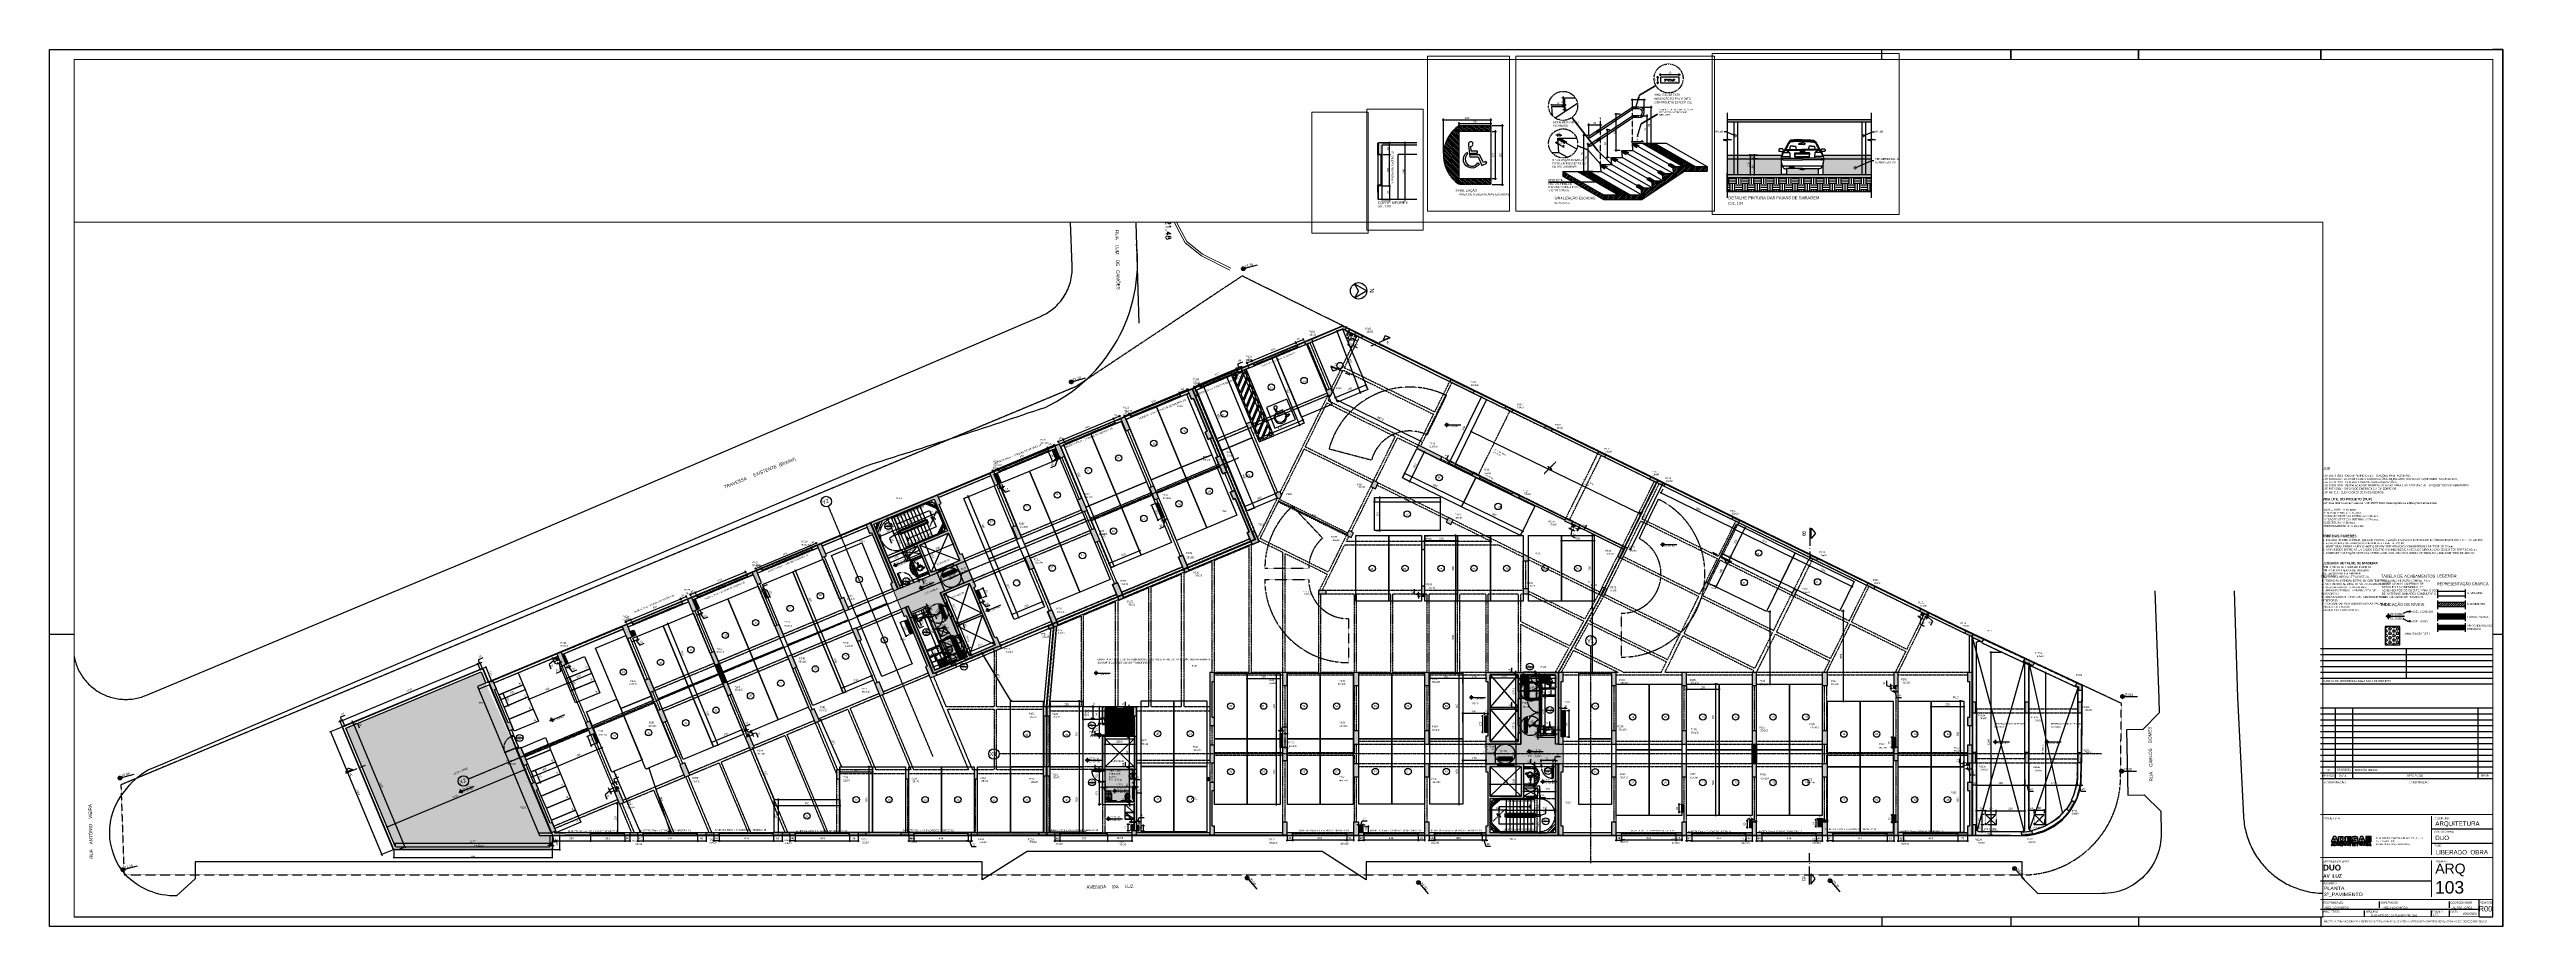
# Paper-space layout 'Layout1' of a CAD drawing. Header units: metres. Extents: x 3 to 2520, y 3 to 895.
# The model-space entities are those that its viewports show. They can reach past a viewport. Long polylines and large blocks are cut down to what shows.
import ezdxf
from ezdxf import colors
from ezdxf.entities.mleader import LeaderData, LeaderLine
from ezdxf.enums import TextEntityAlignment as Align
from ezdxf.math import Vec2, Vec3

# ---------------------------------------------------------------- set-up
doc = ezdxf.new("R2010")
doc.units = ezdxf.units.M
for name, pattern in [('8231-CRF-1$0$DASHDOT', [1, 0.5, -0.25, 0, -0.25]), ('DASHEDX2', [1.5, 1, -0.5]), ('ESTILO_TQS_0001', [1, 0.7, -0.3]), ('ESTILO_TQS_0004', [1.12, 0.5, -0.2, 0.01, -0.2, 0.01, -0.2])]:
    doc.linetypes.add(name, pattern=pattern)
for name, color, linetype in [('1', 232, 'DASHEDX2'), ('12', 232, 'Continuous'), ('154', 37, 'Continuous'), ('201', 2, 'ESTILO_TQS_0001'), ('205', 232, 'ESTILO_TQS_0004'), ('210', 15, 'ESTILO_TQS_0001'), ('242', 3, 'Continuous'), ('28', 232, 'Continuous'), ('29', 232, 'Continuous'), ('3', 2, 'Continuous'), ('4', 2, 'Continuous'), ('5', 1, 'Continuous'), ('9', 232, 'Continuous'), ('ARQ-ALV ACAB', 4, 'Continuous'), ('ARQ-ALV OSSO', 5, 'Continuous'), ('ARQ-AUX', 7, 'Continuous'), ('ARQ-AUX1', 1, 'Continuous'), ('ARQ-AUX2', 2, 'Continuous'), ('ARQ-AUX3', 3, 'Continuous'), ('ARQ-CAX @ 1', 1, 'Continuous'), ('ARQ-CERÂMICA', 7, 'Continuous'), ('ARQ-DIM', 2, 'Continuous'), ('ARQ-DIM EMBASAM', 2, 'Continuous'), ('ARQ-DRYWALL', 7, 'Continuous'), ('ARQ-ENCH', 1, 'Continuous'), ('ARQ-EST', 2, 'Continuous'), ('ARQ-FOLHA', 7, 'Continuous'), ('ARQ-HID', 7, 'Continuous'), ('ARQ-HTC', 251, 'Continuous'), ('ARQ-MOB', 7, 'Continuous'), ('ARQ-PISO', 7, 'Continuous'), ('ARQ-PRJ', 7, 'DASHEDX2'), ('ARQ-SIM', 1, 'Continuous'), ('ARQ-SIM EMBASAM', 1, 'Continuous'), ('ARQ-TXT', 2, 'Continuous'), ('ARQ-TXT EMBASAM', 2, 'Continuous'), ('ARQ-VG', 1, 'Continuous'), ('ARQ-VRD', 84, 'Continuous'), ('ES-CORTE', 2, 'Continuous'), ('FOLHA', 7, 'Continuous'), ('HID-INC', 7, 'Continuous'), ('terreno', 7, 'Continuous')]:
    doc.layers.add(name, color=color, linetype=linetype)
for name, color, linetype, lineweight in [('ARQ-FORRO', 9, 'Continuous', 5), ('COTAS DAS CURVAS', 7, 'Continuous', 0), ('MURO', 44, 'Continuous', 0), ('PONTO_COTA', 7, 'Continuous', 0)]:
    doc.layers.add(name, color=color, linetype=linetype, lineweight=lineweight)
doc.styles.add('8231-CRF-1$0$r80-e25', font='romans.shx', dxfattribs={"height": 0.05})
doc.styles.add('Adesa', font='ARIALN.TTF')
doc.styles.add('Arial', font='arial.ttf')
doc.styles.add('M50', font='ARIALN.TTF', dxfattribs={"height": 0.15})
doc.styles.add('PONTOS_DADOS', font='romans.shx')
doc.styles.add('RL CARIMBO', font='arial.ttf', dxfattribs={"width": 0.9, "height": 15})
doc.styles.get("Standard").update_dxf_attribs({"font": 'arial.ttf'})
doc.dimstyles.new('8231-CRF-1$0$25', dxfattribs={"dimtxt": 0.01, "dimasz": 0.0505, "dimexe": 0.022, "dimexo": 0.0295, "dimgap": 0.012, "dimtad": 1, "dimzin": 4, "dimdsep": 46, "dimtxsty": '8231-CRF-1$0$r80-e25', "dimblk1": '8231-CRF-1$0$_DOTSMALL', "dimblk2": '8231-CRF-1$0$_DOTSMALL', "dimsah": 1, "dimcen": 0.1, "dimdle": 0.0275, "dimclrd": 1, "dimclre": 1, "dimclrt": 3, "dimadec": 0, "dimazin": 0, "dimtfac": 1, "dimtix": 1, "dimtmove": 2, "dimatfit": 3, "dimldrblk": '8231-CRF-1$0$_DOTSMALL', "dimfxl": 1, "dimtolj": 1, "dimtzin": 4, "dimarcsym": 0})
doc.dimstyles.new('ADESA 1-0025', dxfattribs={"dimtxt": 0.05, "dimasz": 0.045, "dimexe": 0.03, "dimexo": 0.04, "dimgap": 0.02, "dimtad": 1, "dimtoh": 1, "dimdec": 0, "dimlfac": 100, "dimzin": 4, "dimtxsty": 'Adesa', "dimblk": 'DOTSMALL', "dimcen": 1, "dimdle": 0.03, "dimclrd": 1, "dimclre": 1, "dimclrt": 256, "dimazin": 1, "dimtm": 1e-09, "dimtfac": 1, "dimtdec": 0, "dimtix": 1, "dimtmove": 2, "dimatfit": 0, "dimldrblk": 'DOTSMALL', "dimfxl": 0.8, "dimtvp": 2, "dimtolj": 1, "dimtzin": 0, "dimarcsym": 0})
doc.dimstyles.new('ADESA 1-0050', dxfattribs={"dimtxt": 0.1, "dimasz": 0.1, "dimexe": 0.05, "dimexo": 0.05, "dimgap": 0.03, "dimtad": 1, "dimdec": 1, "dimlfac": 100, "dimzin": 12, "dimtxsty": 'Adesa', "dimblk": 'DOTSMALL', "dimcen": 1, "dimdle": 0.05, "dimclrd": 1, "dimclre": 1, "dimclrt": 256, "dimazin": 3, "dimtm": 1e-09, "dimtfac": 1, "dimtdec": 1, "dimtmove": 1, "dimatfit": 0, "dimldrblk": 'DOTSMALL', "dimfxl": 0.8, "dimtvp": 2, "dimtolj": 1, "dimtzin": 0, "dimarcsym": 0})
doc.dimstyles.new('ADESA 1-0075', dxfattribs={"dimtxt": 0.15, "dimasz": 0.15, "dimexe": 0.075, "dimexo": 0.1, "dimgap": 0.1, "dimtad": 1, "dimdec": 1, "dimlfac": 100, "dimzin": 12, "dimtxsty": 'Adesa', "dimblk": 'DOTSMALL', "dimcen": 1, "dimdle": 0.075, "dimclrd": 1, "dimclre": 1, "dimclrt": 256, "dimazin": 3, "dimtm": 1e-09, "dimtfac": 1, "dimtdec": 1, "dimtmove": 1, "dimatfit": 0, "dimldrblk": 'DOTSMALL', "dimfxl": 0.8, "dimtvp": 2, "dimtolj": 1, "dimtzin": 0, "dimarcsym": 0})
pattern_1 = [(67.65395, (-70.760808, 10.799186), (-0.029365716, 0.01207134), [])]
pattern_2 = [(85, (-0.012984, -0.02635), (-0.031629182, 0.002767195), [])]
pattern_3 = [(64, (28.057546, 11.717552), (-0.028536711, 0.013918284), [])]

# ---------------------------------------------------------------- blocks, each defined once
blk = doc.blocks.new('FL-A0')
for p, q in [((-1000, 0), (-1000, 892)), ((862.2, 882), (862.2, 892)), ((993.2, 892), (993.2, 882)), ((993.2, 882), (993.2, 892)), ((1123.2, 892), (1123.2, 882)), ((1123.2, 882), (1123.2, 892)), ((1308.2, 892), (1308.2, 882)), ((1308.2, 882), (1308.2, 892)), ((1493.2, 0), (1493.2, 892)), ((862.2, 10), (862.2, 0)), ((993.2, 10), (993.2, 0)), ((993.2, 10), (993.2, 0)), ((1123.2, 10), (1123.2, 0)), ((1123.2, 10), (1123.2, 0)), ((1308.2, 10), (1308.2, 0)), ((1308.2, 10), (1308.2, 0))]:
    blk.add_line(p, q)
at = {"const_width": 1}
blk.add_lwpolyline([(-975, 882), (1483.2, 882), (1483.2, 10), (-975, 10)], close=True, dxfattribs=at)
at = {"layer": 'FOLHA'}
for p, q in [((-1000, 0), (-1000, 892)), ((-1000, 892), (1493.2, 892)), ((1493.2, 892), (1483.2, 892)), ((1493.2, 892), (1493.2, 0)), ((-975, 297), (-1000, 297)), ((1493.2, 297), (1483.2, 297)), ((1493.2, 0), (-1000, 0))]:
    blk.add_line(p, q, dxfattribs=at)
blk = doc.blocks.new('CARIMBO-JARDINS')
at = {"color": 2}
for p, q in [((-176.2, 274.3), (-1.2, 274.3)), ((-176.2, 268.3), (-1.2, 268.3)), ((-176.2, 262.3), (-1.2, 262.3)), ((-176.2, 256.3), (-1.2, 256.3)), ((-88.7, 244.3), (-88.7, 274.3)), ((-176.2, 250.3), (-1.2, 250.3)), ((-176.2, 214), (-1, 214)), ((-176.2, 208), (-1, 208)), ((-176.2, 202), (-1, 202)), ((-161.2, 214), (-161.2, 148)), ((-143.8, 214), (-143.8, 148)), ((-16.2, 214), (-16.2, 148)), ((-176.2, 196), (-1, 196)), ((-176.2, 190), (-1, 190)), ((-176.2, 184), (-1, 184)), ((-176.2, 178), (-1, 178)), ((-176.2, 172), (-1, 172)), ((-176.2, 166), (-1, 166)), ((-176.2, 160), (-1, 160)), ((-176.2, 154), (-1, 154)), ((-63.5, 91.1), (-1.4, 91.1)), ((-63.5, 76.6), (-1.4, 76.6))]:
    blk.add_line(p, q, dxfattribs=at)
at = {"color": 3}
for p, q in [((-176.2, 244.3), (-1.2, 244.3)), ((-1.2, 238.3), (-176.2, 238.3)), ((-176.2, 148), (-1, 148)), ((-1, 142), (-176.2, 142)), ((-161.2, 147), (-161.2, 143)), ((-143.8, 147), (-143.8, 143)), ((-16.2, 147), (-16.2, 143))]:
    blk.add_line(p, q, dxfattribs=at)
at = {"color": 3, "linetype": 'Continuous', "const_width": 1}
for points in [[(-176.2, 105.7), (-1.4, 105.7)], [(-63.5, 64.4), (-63.5, 104.2)], [(-176.2, 62), (-1.4, 62)], [(-63.5, 21.6), (-63.5, 59.1)], [(-176.2, 19.3), (-1, 19.3)]]:
    blk.add_lwpolyline(points, dxfattribs=at)
at = {"color": 2}
for points in [[(-176.2, 38), (-63.5, 38)], [(-176.2, 9.3), (-15, 9.3)]]:
    blk.add_lwpolyline(points, dxfattribs=at)
at = {"color": 2, "linetype": 'Continuous', "ltscale": 0.5}
for points in [[(-131.4, 1.5), (-131.4, 7.9)], [(-116.3, 10.7), (-116.3, 17.2)], [(-63.5, 1.5), (-63.5, 7.9)], [(-44.9, 10.7), (-44.9, 17.2)], [(-44.9, 1.5), (-44.9, 7.9)], [(-15, 1.5), (-15, 19.3)]]:
    blk.add_lwpolyline(points, dxfattribs=at)
at = {"color": 2, "style": 'RL CARIMBO', "width": 0.9}
blk.add_text('PLANTAS DE REFERÊNCIA PARA BASE DE PROJETO', height=2, dxfattribs=at).set_placement((-174.6, 240.3))
for s, p in [('REVISÃO', (-168.7, 146)), ('DATA ', (-153.2, 146)), ('RESP.', (-8.7, 146))]:
    blk.add_text(s, height=2, dxfattribs=at).set_placement(p, align=Align.TOP_CENTER)
at = {"color": 3, "style": 'RL CARIMBO', "width": 0.9}
for s, p in [('INCORPORAÇÃO', (-173.3, 137.2)), ('CONSTRUÇÃO', (-85.8, 137.2)), ('PROJETISTA', (-173.3, 100.8)), ('DISCIPLINA', (-60.5, 100.7)), ('CÓDIGO/OBRA', (-60.5, 87)), ('EMPREENDIMENTO', (-173.3, 57.1)), ('FASE', (-60.5, 72.9)), ('FOLHA N.º', (-60.5, 57.1)), ('ASSUNTO', (-173.2, 34.7)), ('RESPONSÁVEL', (-173.2, 14.9)), ('PROJETISTA', (-173.2, 5.7)), ('ARQUIVO', (-130.2, 5.7)), ('SUPERVISOR', (-115.4, 14.9)), ('ESCALA', (-62.6, 5.7)), ('COORDENADOR', (-44, 14.9)), ('DATA', (-44, 5.7)), ('REVISÃO', (-14.1, 14.9))]:
    blk.add_text(s, height=2, dxfattribs=at).set_placement(p)
at = {"color": 2, "style": 'RL CARIMBO', "width": 0.9}
blk.add_text('DESCRIÇÃO', height=2, dxfattribs=at).set_placement((-88.1, 146), align=Align.TOP_LEFT)
blk = doc.blocks.new('LOGO ADESA')
at = {"layer": 'FOLHA', "true_color": 0x006983}
h = blk.add_hatch(color=146, dxfattribs=at)
h.dxf.hatch_style = 1
h.paths.add_polyline_path([(4, 4.5), (2.9, 4.5), (1.9, 4.5), (0, 0), (1.8, 0), (1.9, 0.4), (2.9, 0.4), (4, 0.4), (4.1, 0), (5.9, 0)])
h.paths.add_polyline_path([(3.5, 1.5), (2.9, 1.5), (2.4, 1.5), (2.9, 3.1)], flags=16)
h.paths.add_polyline_path([(6.2, 4.5), (6.2, 0), (9.7, 0, 0.948907), (9.7, 4.5)])
h.paths.add_polyline_path([(8, 3.4), (8.9, 3.4, -0.931092), (9.1, 1.2), (8, 1.2)], flags=16)
h.paths.add_polyline_path([(16.8, 3.4), (16.8, 4.5), (12.2, 4.5), (12.2, 0), (17, 0), (17, 1.1), (13.9, 1.1), (13.9, 1.7), (16.3, 1.7), (16.3, 2.8), (13.9, 2.8), (13.9, 3.4)])
h.paths.add_polyline_path([(20.5, 3.4, -0.237413), (20.7, 3.2), (22.7, 3.2, 0.178244), (22.4, 3.9, 0.159561), (21.6, 4.4, 0.040162), (20, 4.6, 0.078066), (18.5, 4.4, 0.12263), (17.7, 4, 0.165276), (17.4, 3.5, 0.071413), (17.4, 2.9, 0.094699), (17.5, 2.6, 0.166692), (18.2, 2, 0.094522), (19.5, 1.7, -0.029062), (20.1, 1.7, -0.020422), (20.5, 1.6, -0.002895), (20.6, 1.6, -0.253582), (20.9, 1.4, -0.244103), (20.8, 1.2, -0.158589), (20.6, 1, -0.13145), (19.9, 1, -0.045808), (19.6, 1.1, -0.270689), (19.4, 1.3), (17.3, 1.3, 0.28517), (18.6, 0, 0.068195), (20.1, -0.2, 0.078133), (22, 0.1, 0.324293), (22.9, 1.4, 0.386526), (21.7, 2.7), (19.7, 3, -0.100578), (19.4, 3.1, -0.633349), (19.4, 3.5, -0.221103)])
h.paths.add_polyline_path([(24.9, 4.5), (23, 0), (24.8, 0), (24.9, 0.4), (25.9, 0.4), (26.9, 0.4), (27, 0), (28.9, 0), (26.9, 4.5), (25.9, 4.5)])
h.paths.add_polyline_path([(25.9, 3.1), (26.5, 1.5), (25.9, 1.5), (25.3, 1.5)], flags=16)
h.paths.add_polyline_path([(32, -0.5), (31.4, -0.5), (30.3, -3), (31.4, -3), (31.4, -2.8), (32, -2.8), (32.6, -2.8), (32.6, -3), (33.7, -3), (32.6, -0.5)])
h.paths.add_polyline_path([(32, -1.3), (32.3, -2.1), (32, -2.1), (31.7, -2.1)], flags=16)
h.paths.add_polyline_path([(27.1, -0.5), (27.1, -3), (28.1, -3), (28.1, -2.3), (28.9, -2.3, -0.29686), (29, -2.4), (29, -3), (30.1, -3), (30.1, -2.2, 0.285546), (29.7, -1.8, 0.266418), (30.1, -1.4), (30.1, -0.9, 0.296968), (29.3, -0.5)])
h.paths.add_polyline_path([(28.2, -1.1), (28.9, -1.1, -0.918201), (28.9, -1.6), (28.2, -1.6)], flags=16)
h.paths.add_polyline_path([(1.7, -0.5), (1.1, -0.5), (0, -3), (1, -3), (1.1, -2.8), (1.7, -2.8), (2.2, -2.8), (2.3, -3), (3.3, -3), (2.2, -0.5)])
h.paths.add_polyline_path([(1.7, -1.3), (2, -2.1), (1.7, -2.1), (1.3, -2.1)], flags=16)
h.paths.add_polyline_path([(3.5, -0.5), (3.5, -3), (4.5, -3), (4.5, -2.2), (5.3, -2.2, -0.29686), (5.4, -2.4), (5.4, -3), (6.4, -3), (6.4, -2.2, 0.285546), (6.1, -1.8, 0.266418), (6.4, -1.4), (6.4, -0.9, 0.296968), (5.7, -0.5)])
h.paths.add_polyline_path([(4.6, -1.1), (5.3, -1.1, -0.918201), (5.3, -1.6), (4.6, -1.6)], flags=16)
h.paths.add_polyline_path([(8.1, -0.4, 0.187369), (7, -0.9, 0.315446), (7, -2.6, 0.187369), (8.1, -3.1), (8.8, -3.1, 0.0369), (9, -3), (9.5, -3.5), (10, -3.1), (9.7, -2.7, 0.043768), (9.9, -2.6, 0.315446), (9.9, -0.9, 0.187369), (8.8, -0.4)])
h.paths.add_polyline_path([(8.8, -1.2, -0.329329), (9, -2.1), (8.8, -1.8), (8.3, -2.2), (8.5, -2.4, -0.179141), (8.1, -2.3, -0.447153), (8.1, -1.2, -0.305995)], flags=16)
h.paths.add_polyline_path([(12.4, -1.9, -0.17674), (12.3, -2.2, -0.173532), (12, -2.3), (11.8, -2.3), (11.7, -2.3, -0.173532), (11.4, -2.2, -0.152792), (11.3, -2), (11.3, -0.5), (10.4, -0.5), (10.4, -2, 0.102402), (10.5, -2.3, 0.302428), (11.5, -3), (11.8, -3), (12.2, -3, 0.295825), (13.2, -2.3, 0.102402), (13.3, -2), (13.3, -0.5), (12.4, -0.5)])
h.paths.add_polyline_path([(14.6, -0.5), (13.6, -0.5), (13.6, -3), (14.6, -3)])
h.paths.add_polyline_path([(16.8, -1.1), (17.7, -1.1), (17.7, -0.5), (14.9, -0.5), (14.9, -1.1), (15.8, -1.1), (15.8, -3), (16.8, -3)])
h.paths.add_polyline_path([(18, -0.5), (18, -3), (20.7, -3), (20.7, -2.4), (18.9, -2.4), (18.9, -2), (20.3, -2), (20.3, -1.4), (18.9, -1.4), (18.9, -1.1), (20.6, -1.1), (20.6, -0.5)])
h.paths.add_polyline_path([(20.9, -0.5), (20.9, -1.1), (21.8, -1.1), (21.8, -3), (22.7, -3), (22.7, -1.1), (23.6, -1.1), (23.6, -0.5)])
h.paths.add_polyline_path([(25.9, -1.9, -0.17674), (25.8, -2.2, -0.173532), (25.6, -2.3), (25.4, -2.3), (25.2, -2.3, -0.173532), (25, -2.2, -0.152792), (24.9, -2), (24.9, -0.5), (23.9, -0.5), (23.9, -2, 0.102402), (24, -2.3, 0.302428), (25.1, -3), (25.4, -3), (25.8, -3, 0.295825), (26.8, -2.3, 0.102402), (26.8, -2), (26.8, -0.5), (25.9, -0.5)])
at = {"layer": 'FOLHA'}
h = blk.add_hatch(color=7, dxfattribs=at)
h.dxf.hatch_style = 1
h.paths.add_polyline_path([(29.2, 0), (33.7, 0), (33.7, 4.5), (29.2, 4.5)])
at = {"color": 7}
blk.add_lwpolyline([(29.2, 0), (33.7, 0), (33.7, 4.5), (29.2, 4.5)], close=True, dxfattribs=at)
at = {"layer": 'FOLHA', "color": 146, "true_color": 0x006983}
for points in [[(2.9, 4.5), (1.9, 4.5), (0, 0), (1.8, 0), (1.9, 0.4), (2.9, 0.4), (4, 0.4), (4.1, 0), (5.9, 0), (4, 4.5)], [(2.9, 1.5), (2.4, 1.5), (2.9, 3.1), (3.5, 1.5)], [(17, 0), (12.2, 0), (12.2, 4.5), (16.8, 4.5), (16.8, 3.4), (13.9, 3.4), (13.9, 2.8), (16.3, 2.8), (16.3, 1.7), (13.9, 1.7), (13.9, 1.1), (17, 1.1)], [(25.9, 4.5), (24.9, 4.5), (23, 0), (24.8, 0), (24.9, 0.4), (25.9, 0.4), (26.9, 0.4), (27, 0), (28.9, 0), (26.9, 4.5)], [(25.9, 1.5), (25.3, 1.5), (25.9, 3.1), (26.5, 1.5)], [(1.7, -0.5), (1.1, -0.5), (0, -3), (1, -3), (1.1, -2.8), (1.7, -2.8), (2.2, -2.8), (2.3, -3), (3.3, -3), (2.2, -0.5)], [(1.7, -2.1), (1.3, -2.1), (1.7, -1.3), (2, -2.1)], [(13.6, -0.5), (14.6, -0.5), (14.6, -3), (13.6, -3)], [(32, -0.5), (31.4, -0.5), (30.3, -3), (31.4, -3), (31.4, -2.8), (32, -2.8), (32.6, -2.8), (32.6, -3), (33.7, -3), (32.6, -0.5)], [(32, -2.1), (31.7, -2.1), (32, -1.3), (32.3, -2.1)]]:
    blk.add_lwpolyline(points, close=True, dxfattribs=at)
for points in [[(6.2, 0), (6.2, 4.5), (9.7, 4.5, -0.948907), (9.7, 0)], [(8, 1.2), (8, 3.4), (8.9, 3.4, -0.931092), (9.1, 1.2)], [(5.7, -0.5, -0.296968), (6.4, -0.9), (6.4, -1.4, -0.266418), (6.1, -1.8, -0.285546), (6.4, -2.2), (6.4, -3), (5.4, -3), (5.4, -2.4, 0.29686), (5.3, -2.2), (4.5, -2.2), (4.5, -3), (3.5, -3), (3.5, -0.5)], [(4.6, -1.6), (5.3, -1.6, 0.885214), (5.3, -1.1), (4.6, -1.1)], [(7, -2.6, 0.187369), (8.1, -3.1), (8.8, -3.1, 0.0369), (9, -3), (9.5, -3.5), (10, -3.1), (9.7, -2.7, 0.043768), (9.9, -2.6, 0.315446), (9.9, -0.9, 0.187369), (8.8, -0.4), (8.1, -0.4, 0.187369), (7, -0.9, 0.315446)], [(11.8, -3), (11.5, -3, -0.295825), (10.5, -2.3, -0.102402), (10.4, -2), (10.4, -0.5), (10.4, -0.5), (11.3, -0.5), (11.3, -1.9, 0.17674), (11.4, -2.2, 0.159698), (11.6, -2.3, 0.071182), (11.7, -2.3), (11.8, -2.3), (12, -2.3, 0.071182), (12.1, -2.3, 0.159698), (12.3, -2.2, 0.17674), (12.4, -1.9), (12.4, -0.5), (13.3, -0.5), (13.3, -0.5), (13.3, -2, -0.102402), (13.2, -2.3, -0.295825), (12.2, -3)], [(25.4, -3), (25, -3, -0.295825), (24, -2.3, -0.102402), (23.9, -2), (23.9, -0.5), (23.9, -0.5), (24.9, -0.5), (24.9, -1.9, 0.17674), (25, -2.2, 0.159698), (25.2, -2.3, 0.071182), (25.2, -2.3), (25.4, -2.3), (25.6, -2.3, 0.071182), (25.6, -2.3, 0.159698), (25.8, -2.2, 0.17674), (25.9, -1.9), (25.9, -0.5), (26.8, -0.5), (26.8, -0.5), (26.8, -2, -0.102402), (26.8, -2.3, -0.295825), (25.8, -3)], [(29.3, -0.5, -0.296968), (30.1, -0.9), (30.1, -1.4, -0.266418), (29.7, -1.8, -0.285546), (30.1, -2.2), (30.1, -3), (29, -3), (29, -2.4, 0.29686), (28.9, -2.3), (28.1, -2.3), (28.1, -3), (27.1, -3), (27.1, -0.5)], [(28.2, -1.6), (28.9, -1.6, 0.885214), (28.9, -1.1), (28.2, -1.1)]]:
    blk.add_lwpolyline(points, format="xyb", close=True, dxfattribs=at)
for points in [[(17.3, 1.3), (17.3, 1.3, 0.283261), (18.6, 0, 0.068195), (20.1, -0.2, 0.078133), (22, 0.1, 0.324293), (22.9, 1.4, 0.386526), (21.7, 2.7), (19.7, 3, -0.100578), (19.4, 3.1, -0.633349), (19.4, 3.5, -0.221103), (20.5, 3.4, -0.237413), (20.7, 3.2), (22.7, 3.2), (22.7, 3.2, 0.167313), (22.4, 3.9, 0.159561), (21.6, 4.4, 0.040162), (20, 4.6, 0.078066), (18.5, 4.4, 0.12263), (17.7, 4, 0.165276), (17.4, 3.5, 0.071413), (17.4, 2.9, 0.094699), (17.5, 2.6, 0.166692), (18.2, 2, 0.094522), (19.5, 1.7, -0.029062), (20.1, 1.7, -0.020422), (20.5, 1.6, -0.002895), (20.6, 1.6, -0.253582), (20.9, 1.4, -0.244103), (20.8, 1.2, -0.158589), (20.6, 1, -0.13145), (19.9, 1, -0.045808), (19.6, 1.1, -0.270689), (19.4, 1.3), (17.3, 1.3)], [(8.8, -1.2, 0.305995), (8.1, -1.2, 0.447153), (8.1, -2.3, 0.179141), (8.5, -2.4), (8.3, -2.2), (8.8, -1.8), (9, -2.1, 0.329329), (8.8, -1.2)]]:
    blk.add_lwpolyline(points, format="xyb", dxfattribs=at)
for points in [[(14.9, -0.5), (14.9, -1.1), (15.8, -1.1), (15.8, -3), (16.8, -3), (16.8, -1.1), (17.7, -1.1), (17.7, -0.5), (14.9, -0.5), (17.7, -0.5)], [(18, -0.5), (18, -3), (20.7, -3), (20.7, -2.4), (18.9, -2.4), (18.9, -2), (20.3, -2), (20.3, -1.4), (18.9, -1.4), (18.9, -1.1), (20.6, -1.1), (20.6, -0.5), (18, -0.5)], [(20.9, -0.5), (20.9, -1.1), (21.8, -1.1), (21.8, -3), (22.7, -3), (22.7, -1.1), (23.6, -1.1), (23.6, -0.5), (20.9, -0.5), (23.6, -0.5)]]:
    blk.add_lwpolyline(points, dxfattribs=at)
at = {"layer": 'ARQ-FOLHA', "insert": (37.8, 3.9), "char_height": 1.5, "width": 41.969, "attachment_point": 1, "style": 'Arial'}
blk.add_mtext('RUA PADRE GARCIA VELHO, 73 - CJ. 41\\PCEP: 05421- 030\\PFONE: 3032 4355 / 3032 4362 ', dxfattribs=at)
blk = doc.blocks.new('.CARIMBO')
at = {"layer": 'ARQ-DIM'}
blk.add_lwpolyline([(161.2, 7.5), (175.2, 7.5), (175.2, 25.2)], dxfattribs=at)
at = {"color": 2}
blk.add_blockref('CARIMBO-JARDINS', (176.2, 5.9), dxfattribs=at)
at = {"layer": 'ARQ-FOLHA', "xscale": 1.20352306414466, "yscale": 1.20352306414466, "zscale": 1.20352306414466}
blk.add_blockref('LOGO ADESA', (10.8, 83.6), dxfattribs=at)
at = {"color": 2, "style": 'RL CARIMBO', "width": 0.9}
blk.add_text('DUO-ARQ-LO-103-PLA-3PV-R00.dwg', height=2, dxfattribs=at).set_placement((51.4, 8))
at = {"color": 4, "attachment_point": 1, "style": 'Arial'}
for s, width, insert, char_height in [('ARQUITETURA', 3.126, (116.7, 104.5), 4.5), ('{\\C2;DUO}', 3.126, (116.7, 90), 4.5), ('{\\fArial|b1|i0|c0|p34;DUO\\P\\H0.59829x;AV_LUZ}', 3.126, (2.7, 60.4), 5.85), ('{\\C5;ARQ}', 3.126, (116.7, 61.6), 10.16), ('{\\C5;LIBERADO  OBRA}', 75.072, (117.1, 75.4), 4.5), ('{\\C2;ADELINO SANTOS}', 44.405, (4, 17.7), 2), ('{\\C2;ADELINO SANTOS}', 44.405, (63.9, 17.7), 2), ('{\\C2;ALISSA LOPES}', 44.405, (134.3, 17.7), 2)]:
    blk.add_mtext_dynamic_manual_height_columns(s, width=width, gutter_width=1, heights=[0], dxfattribs=dict(at, insert=insert, char_height=char_height))
at = {"layer": 'ARQ-FOLHA', "style": 'Arial'}
blk.add_text('00', height=2, dxfattribs=at).set_placement((9.1, 155.9), align=Align.RIGHT)
blk.add_text('EMISSÃO INICIAL', height=2, dxfattribs=at).set_placement((34.8, 155.9))
at = {"layer": 'FOLHA', "style": 'Arial'}
blk.add_text('DIREITOS AUTORAIS RESERVADO A REPRODUÇÃO TOTAL OU PARCIAL SEM PRÉVIA AUTORIZAÇÃO, CONFORME RESOLUÇÃO N° 67, DE 5 DE DEZEMBRO DE 2013', height=1.5, dxfattribs=at).set_placement((3.4, 2))
blk = doc.blocks.new('REF_LEG$0$SBPLNIV2')
for p, q in [((-0.25, 0), (1.44, 0)), ((0, -0.27), (0, 0.26))]:
    blk.add_line(p, q)
blk.add_circle((0, 0), 0.15)
at = {"color": 2, "style": 'Adesa'}
for tag, p in [('NIVELA', (0.15, 0.1)), ('NIVELO', (0.15, -0.3))]:
    blk.add_attdef(tag, p, '', height=0.2, dxfattribs=at)
blk = doc.blocks.new('CARIMBO')
h = blk.add_hatch()
h.set_pattern_fill('HEX', color=256, scale=0.4125, angle=180, style=0)
h.set_pattern_definition([(180, (75.6412, 290.77), (-3e-16, -2.26845), [1.3097, -2.61938]), (300, (75.6412, 290.77), (1.96453, 1.13422), [1.3097, -2.61938]), (240, (74.3315, 290.77), (1.96453, -1.13422), [1.3097, -2.61938])])
h.paths.add_polyline_path([(80.5, 302.2), (65.5, 302.2), (65.5, 283.5), (80.5, 283.5)])
at = {"layer": 'ARQ-AUX1'}
h = blk.add_hatch(dxfattribs=at)
h.set_pattern_fill('ANSI31', color=256, scale=0.5)
h.set_pattern_definition([(45, (-741.3556, -163.1018), (-1.122532, 1.122532), [])])
h.paths.add_polyline_path([(147, 326.9), (118.8, 326.9), (118.8, 322.4), (147, 322.4)])
at = {"layer": 'ARQ-DRYWALL', "ltscale": 10}
blk.add_hatch(color=162, dxfattribs=at).paths.add_polyline_path([(147, 303.5), (118.8, 303.5), (118.8, 299), (147, 299)])
at = {"layer": 'ARQ-FORRO'}
h = blk.add_hatch(color=256, dxfattribs=at)
h.dxf.hatch_style = 1
h.paths.add_polyline_path([(147, 314.6), (118.8, 314.6), (118.8, 310.1), (147, 310.1)])
blk.add_lwpolyline([(80.5, 302.2), (65.5, 302.2), (65.5, 283.5), (80.5, 283.5)], close=True)
at = {"layer": 'ARQ-AUX2'}
for p, q in [((118.8, 338), (147, 338)), ((118.8, 333.5), (147, 333.5)), ((118.8, 326.9), (147, 326.9)), ((118.8, 322.4), (147, 322.4)), ((147, 314.6), (118.8, 314.6)), ((118.8, 310.1), (147, 310.1)), ((118.8, 303.5), (147, 303.5)), ((118.8, 299), (147, 299))]:
    blk.add_line(p, q, dxfattribs=at)
at = {"layer": 'ARQ-SIM'}
for p, q in [((118.8, 339.8), (118.8, 331)), ((118.8, 328.7), (118.8, 319.9)), ((147, 339.8), (147, 331)), ((147, 328.7), (147, 319.9)), ((88.4, 317.3), (83.8, 315.2)), ((88.4, 307.7), (83.8, 309.8)), ((88.4, 317.3), (91.4, 317.3)), ((88.4, 307.7), (91.4, 307.7)), ((91.4, 317.3), (90.4, 318.3)), ((91.4, 317.3), (90.4, 316.4)), ((91.4, 307.7), (90.4, 308.6)), ((91.4, 307.7), (90.4, 306.7)), ((118.8, 316.5), (118.8, 307.7)), ((118.8, 305.4), (118.8, 296.6)), ((147, 316.5), (147, 307.7)), ((147, 305.4), (147, 296.6))]:
    blk.add_line(p, q, dxfattribs=at)
at = {"layer": 'ARQ-AUX', "color": 8}
blk.add_blockref('.CARIMBO', (-0.1, -0.6), dxfattribs=at)
at = {"layer": 'ARQ-TXT', "ltscale": 10, "xscale": 11.19999999999999, "yscale": 11.19999999999999, "zscale": 11.19999999999999}
blk.add_blockref('REF_LEG$0$SBPLNIV2', (69.1, 312.5), dxfattribs=at).add_auto_attribs({'NIVELA': '00.00(NA)', 'NIVELO': '00.00(NO)'})
at = {"layer": 'ARQ-TXT', "style": 'Adesa'}
for s, height, p in [('TABELA DE ACABAMENTOS', 3, (61.2, 351.8)), ('LEGENDA:', 3, (118.3, 352.1)), ('REPRESENTAÇÃO GRÁFICA', 2.8, (118.3, 344.1)), ('INDICAÇÃO DE NÍVEIS', 3, (61.2, 323))]:
    blk.add_text(s, height=height, dxfattribs=at).set_placement(p)
at = {"layer": 'ARQ-TXT', "ltscale": 10, "style": 'Adesa'}
for s, p in [('ALVENARIA', (149, 335.1)), ('NÍVEL ACABADO', (92.3, 316.2)), ('NÍVEL OSSO', (92.3, 306.3)), ('AR CONDICIONADO', (148.9, 301.9)), ('FORRO / SANCA', (148.9, 310.9)), ('ENCHIMENTO', (149, 324)), ('PREVISÃO', (148.9, 298.6))]:
    blk.add_text(s, height=2, dxfattribs=at).set_placement(p)
at = {"layer": 'ARQ-TXT', "insert": (1.8, 464.9), "char_height": 0.23, "attachment_point": 1, "style": 'Adesa'}
blk.add_mtext_dynamic_manual_height_columns('\\A1;{\\fArial Narrow|b1|i0|c0|p34;\\P\\P\\H10.86957x;LEIS\\P\\H0.8x;\\P\\fArial Narrow|b0|i0|c0|p34;NBR 15575:2013 - DESEMPENHO DE EDIFICAÇÕES HABITACIONAIS;\\PNBR 9050:2020 - ACESSIBILIDADE A EDIFICAÇÕES, MOBILIÁRIO, ESPAÇO E EQUIPAMENTOS URBANOS;\\PNBR 14718:2019 - GUARDA-CORPOS PARA EDIFICAÇÕES;\\PNBR 13103:2020 - INSTALAÇÃO DE APARELHOS A GÁS PARA USO RESIDENCIAL - REQUISITOS DOS AMBIENTES;\\PNBR 9077:2001 - SAÍDAS DE EMERGÊNCIA EM EDIFÍCIOS;\\P\\A0;\\fCalibri|b0|i0|c0|p34;\\H0.115x;\\P\\fArial Narrow|b0|i0|c0|p34;\\H8.6956x;NBR NM 313 - ELEVADORES DE PASSAGEIROS;\\P\\A1;\\P\\fArial Narrow|b1|i0|c0|p34;\\H1.25001x;VIDA ÚTIL DO PROJETO (VUP) \\P\\fArial Narrow|b0|i0|c0|p34;\\H0.8x;Conforme mínimo especificado na NBR 15575:2013- Desempenho de edificações habitacionais \\P\\P\\pi-0.69,l0.92,t1.84;-^IESTRUTURA:  \\A0;>/\\A1; 50 anos;\\P-^IPISOS INTERNOS: \\A0;>/\\A1; 13 anos;\\P-^IVEDAÇÃO VERTICAL EXTERNA: \\A0;>/\\A1; 40 anos;\\P-^IVEDAÇÃO VERTICAL INTERNA: \\A0;>/\\A1; 20 anos;\\P-^ICOBERTURA: \\A0;>/\\A1; 20 anos;\\P-^IHIDROSSANITÁRIO: \\A0;>/\\A1; 20 anos;\\P\\pi0,l0,tz;\\P\\P\\fArial Narrow|b1|i0|c0|p34;\\H1.25x;TRRF DAS PAREDES \\fArial Narrow|b0|i0|c0|p34;\\H0.8x;\\P\\A0;a.^I ESCADA DE EMERGÊNCIA, SALA DE PRESSURIZAÇÃO E CASA DE BOMBAS DE INCÊNDIO DEVEM TER TRRF DE 120 min;\\Pb.^I ESTRUTURAS DA EDIFICAÇÃO DEVEM TER TRRF DE 120min;\\Pc.^I ABERTURAS ENTRE LAJES (SHAFTS) DEVEM TER VEDAÇÃO COM MATERIAIS DE TRRF DE 120min;\\Pd.^I AS PAREDES ENTRE AS UNIDADES E ENTRE AS UNIDADES E A ÁREA DE CIRCULAÇÃO DEVEM TER TRRF DE 60min;\\Pe.^I COMPARTIMENTAÇÃO VERTICAL EXTERNA DE FACHADA COM VERGA-PEITORIL DE 1,20m COM TRRF DE 120 min;\\H0.115x;\\P\\A1;\\H8.69567x;\\P\\P\\A0;\\fArial Narrow|b1|i0|c0|p34;\\H1.24999x;LEGENDA DETALHE DE MADEIRA\\H0.115x;\\P\\fArial Narrow|b0|i0|c0|p34;\\H6.95652x;PEM - PORTA ENTRADA DE MADEIRA\\PPIM - PORTA INTERNA DE MADEIRA\\PRU - RESISTENTE À UMIDADE\\PPIA - PORTA INSOLANTE ACÚSTICA\\H0.115x;\\P\\A1;\\H8.69569x;\\P\\P }', width=202.946, gutter_width=25, heights=[137], dxfattribs=at)
at = {"layer": 'ARQ-TXT', "insert": (0.9, 354.8), "char_height": 2, "width": 56.24, "attachment_point": 1, "style": 'Adesa'}
blk.add_mtext('{\\H1.5x;NOTAS}\\P1 - TODAS AS MEDIDAS ESTÃO EM CENTÍMETROS.\\P2 - VER MEMORIAL DESCRITIVO DE ACABAMENTOS.\\P3 - VER CADERNOS DE DETALHES.\\P4 - ÁREAS EXTERNAS - VER PROJETO DE PAISAGISMO.\\P5 - ÁREAS SOCIAIS INTERNAS - VER PROJETO DE INTERIORES.\\P6 - CONSIDERAR AS MEDIDAS PARA AS VAGAS:\\P. VAGA = 250 x 500 cm\\P. VAGA P.C.D. = 370 x 500 cm', dxfattribs=at)
at = {"layer": 'ARQ-TXT', "ltscale": 10, "char_height": 2, "attachment_point": 1, "style": 'Adesa'}
for s, insert, width in [('VER ESPECIFICAÇÃO COMPLETA DE MATERIAIS NOS CADERNOS DE DETALHES E NO MEMORIAL DE ACABAMENTOS DO CLIENTE. PARA O USO DE MATERIAIS SIMILARES CONSULTAR O COORDENADOR DE PROJETOS.', (62.3, 349.9), 47.909), ('\\A1;- SINALIZAÇÃO TÁTIL ', (83.4, 295.7), 88.81)]:
    blk.add_mtext(s, dxfattribs=dict(at, insert=insert, width=width))
blk = doc.blocks.new('PL NEOREX 18')
at = {"layer": 'ARQ-AUX1'}
blk.add_lwpolyline([(0, 0), (0.51, 0), (0.51, -0.07), (0, -0.07)], close=True, dxfattribs=at)
blk = doc.blocks.new('ADESA-IND')
h = blk.add_hatch(color=256)
h.paths.add_polyline_path([(0.177, 0), (0.319, 0.125), (0.354, 0.068)])
h.paths.add_polyline_path([(0.177, 0), (0.034, 0.125), (0, 0.068)])
for points in [[(0.177, 0), (0.034, 0.125), (0, 0.068)], [(0.177, 0), (0.319, 0.125), (0.354, 0.068)]]:
    blk.add_lwpolyline(points, close=True)
blk = doc.blocks.new('ARQ-SAN-DUCHA')
at = {"layer": 'ARQ-HID'}
for p, q in [((0, 0.03), (0.015, 0.021)), ((0, -0.03), (0, 0.03)), ((0.02, -0.013), (0.02, 0.013)), ((0.02, 0.01), (0.16, 0.01)), ((0, -0.03), (0.015, -0.021)), ((0.02, -0.01), (0.16, -0.01))]:
    blk.add_line(p, q, dxfattribs=at)
for centre, radius, start, end in [((0.01, 0.013), 0.01, 359.99987, 59.99987), ((0.211, -0.09), 0.129, 76.83693, 128.77134), ((0.16, 0), 0.01, 269.99987, 89.99987), ((0.184, 0), 0.0663, 328.10908, 31.89066), ((0.01, -0.013), 0.01, 299.99987, 359.99987), ((0.211, 0.09), 0.129, 231.2284, 283.16281)]:
    blk.add_arc(centre, radius, start, end, dxfattribs=at)
blk = doc.blocks.new('CHUVEIRO ACESSIVEL')
for p, q in [((-0.9, 0.3), (-0.9, 1.25)), ((0, 0.3), (-0.9, 0.3))]:
    blk.add_line(p, q)
at = {"color": 1}
for points in [[(-0.9, 1.109), (-0.9, 1.191), (-0.887, 1.191), (-0.887, 1.109)], [(-0.9, 0.409), (-0.9, 0.491), (-0.887, 0.491), (-0.887, 0.409)]]:
    blk.add_lwpolyline(points, close=True, dxfattribs=at)
for points in [[(-0.881, 1.17), (-0.887, 1.17)], [(-0.881, 1.13), (-0.887, 1.13)], [(-0.881, 1.17), (-0.881, 1.13)], [(-0.881, 1.17), (-0.88, 1.17)], [(-0.88, 1.131), (-0.881, 1.13)], [(-0.88, 1.17), (-0.879, 1.169)], [(-0.879, 1.131), (-0.88, 1.131)], [(-0.879, 1.169), (-0.879, 1.168)], [(-0.879, 1.168), (-0.879, 1.132)], [(-0.879, 1.166), (-0.863, 1.163)], [(-0.879, 1.133), (-0.874, 1.131)], [(-0.879, 1.132), (-0.879, 1.131)], [(-0.874, 1.131), (-0.865, 1.127)], [(-0.865, 1.127), (-0.857, 1.12)], [(-0.863, 1.163), (-0.849, 1.156)], [(-0.857, 1.12), (-0.851, 1.111)], [(-0.851, 1.111), (-0.848, 1.102)], [(-0.847, 1.093), (-0.847, 0.501), (-0.851, 0.489)], [(-0.849, 1.156), (-0.837, 1.147)], [(-0.848, 1.102), (-0.847, 1.093)], [(-0.837, 1.147), (-0.827, 1.135)], [(-0.814, 1.093), (-0.814, 0.497), (-0.822, 0.471), (-0.837, 0.453)], [(-0.827, 1.135), (-0.82, 1.122)], [(-0.82, 1.122), (-0.815, 1.107)], [(-0.815, 1.107), (-0.814, 1.093)], [(-0.881, 0.47), (-0.887, 0.47)], [(-0.881, 0.43), (-0.887, 0.43)], [(-0.881, 0.47), (-0.881, 0.43)], [(-0.881, 0.47), (-0.88, 0.469)], [(-0.88, 0.43), (-0.881, 0.43)], [(-0.88, 0.469), (-0.879, 0.469)], [(-0.879, 0.431), (-0.88, 0.43)], [(-0.879, 0.469), (-0.879, 0.468)], [(-0.879, 0.468), (-0.879, 0.432)], [(-0.877, 0.467), (-0.879, 0.467)], [(-0.879, 0.434), (-0.873, 0.435)], [(-0.879, 0.432), (-0.879, 0.431)], [(-0.871, 0.47), (-0.877, 0.467)], [(-0.863, 0.437), (-0.873, 0.435)], [(-0.851, 0.489), (-0.86, 0.476), (-0.871, 0.47)], [(-0.849, 0.444), (-0.863, 0.437)], [(-0.837, 0.453), (-0.849, 0.444)]]:
    blk.add_lwpolyline(points, dxfattribs=at)
at = {"layer": 'ARQ-PRJ'}
for p, q in [((-0.686, 0.7), (-0.612, 0.7)), ((-0.686, 0.7), (-0.686, 0.685)), ((-0.686, 0.685), (-0.597, 0.685)), ((-0.686, 0.64), (-0.106, 0.64)), ((-0.686, 0.64), (-0.686, 0.625)), ((-0.612, 0.7), (-0.106, 0.7)), ((-0.597, 0.685), (-0.106, 0.685)), ((-0.106, 0.7), (-0.106, 0.685)), ((-0.106, 0.64), (-0.106, 0.625)), ((-0.686, 0.625), (-0.106, 0.625)), ((-0.686, 0.58), (-0.106, 0.58)), ((-0.686, 0.58), (-0.686, 0.565)), ((-0.686, 0.565), (-0.106, 0.565)), ((-0.686, 0.52), (-0.106, 0.52)), ((-0.686, 0.52), (-0.686, 0.505)), ((-0.686, 0.505), (-0.106, 0.505)), ((-0.686, 0.46), (-0.106, 0.46)), ((-0.686, 0.46), (-0.686, 0.445)), ((-0.686, 0.445), (-0.106, 0.445)), ((-0.686, 0.4), (-0.106, 0.4)), ((-0.686, 0.4), (-0.686, 0.385)), ((-0.686, 0.385), (-0.106, 0.385)), ((-0.106, 0.58), (-0.106, 0.565)), ((-0.106, 0.52), (-0.106, 0.505)), ((-0.106, 0.46), (-0.106, 0.445)), ((-0.106, 0.4), (-0.106, 0.385))]:
    blk.add_line(p, q, dxfattribs=at)
blk.add_lwpolyline([(-0.63, 0.78), (-0.746, 0.78), (-0.746, 0.33), (-0.046, 0.33), (-0.046, 0.78), (-0.63, 0.78)], dxfattribs=at)
at = {"layer": 'ARQ-SIM'}
for points in [[(-0.9, 1.167), (-0.815, 1.167, -0.913215), (-0.815, 1.134), (-0.9, 1.134)], [(-0.066, 0.3), (-0.066, 0.385, -0.913215), (-0.033, 0.385), (-0.033, 0.3)]]:
    blk.add_lwpolyline(points, format="xyb", dxfattribs=at)
at = {"layer": 'ARQ-HID', "extrusion": (0, 0, -1), "xscale": -1, "zscale": -1}
blk.add_blockref('ARQ-SAN-DUCHA', (0.9, 0.75), dxfattribs=at)
blk = doc.blocks.new('ARQ-HID-BACIA CX')
blk.add_line((0, -0.175), (0, 0.175))
for points in [[(-0.168, 0.11), (-0.168, 0.11), (-0.176, 0.112), (-0.184, 0.114), (-0.192, 0.116), (-0.201, 0.118), (-0.209, 0.121), (-0.217, 0.123), (-0.225, 0.126), (-0.234, 0.128), (-0.241, 0.131), (-0.249, 0.134), (-0.257, 0.136), (-0.265, 0.139), (-0.273, 0.142), (-0.28, 0.145), (-0.288, 0.149), (-0.296, 0.152, 0.011149), (-0.338, 0.169), (-0.344, 0.172), (-0.35, 0.174), (-0.356, 0.176), (-0.363, 0.178), (-0.369, 0.179), (-0.375, 0.181), (-0.381, 0.182), (-0.388, 0.184), (-0.394, 0.185), (-0.401, 0.186), (-0.407, 0.186), (-0.413, 0.187), (-0.42, 0.187), (-0.426, 0.187), (-0.433, 0.188), (-0.438, 0.187), (-0.438, 0.187), (-0.442, 0.187), (-0.445, 0.187), (-0.445, 0.187), (-0.452, 0.187), (-0.452, 0.187), (-0.455, 0.187), (-0.458, 0.186), (-0.459, 0.186), (-0.465, 0.185), (-0.466, 0.185), (-0.472, 0.184), (-0.472, 0.184), (-0.479, 0.183), (-0.479, 0.183), (-0.485, 0.182), (-0.486, 0.182), (-0.492, 0.18), (-0.493, 0.18), (-0.499, 0.179), (-0.499, 0.179), (-0.505, 0.177), (-0.506, 0.177), (-0.512, 0.175), (-0.512, 0.175), (-0.518, 0.173), (-0.519, 0.172), (-0.525, 0.17), (-0.525, 0.17), (-0.531, 0.168), (-0.531, 0.167), (-0.537, 0.165), (-0.538, 0.165), (-0.543, 0.162), (-0.544, 0.162), (-0.547, 0.16), (-0.55, 0.159), (-0.55, 0.159), (-0.556, 0.156), (-0.556, 0.155), (-0.559, 0.154), (-0.562, 0.152), (-0.562, 0.152), (-0.565, 0.15), (-0.567, 0.149), (-0.568, 0.148), (-0.57, 0.147), (-0.573, 0.145), (-0.573, 0.145), (-0.576, 0.143), (-0.579, 0.141), (-0.579, 0.141), (-0.582, 0.139), (-0.584, 0.137), (-0.585, 0.137), (-0.587, 0.135), (-0.59, 0.133), (-0.59, 0.133), (-0.593, 0.13), (-0.595, 0.128), (-0.595, 0.128), (-0.6, 0.124), (-0.6, 0.124), (-0.605, 0.119), (-0.606, 0.119), (-0.608, 0.117), (-0.61, 0.115), (-0.61, 0.114), (-0.615, 0.11), (-0.615, 0.11), (-0.62, 0.105), (-0.62, 0.105), (-0.622, 0.102), (-0.624, 0.1), (-0.625, 0.099), (-0.627, 0.097), (-0.629, 0.094), (-0.631, 0.091), (-0.634, 0.088), (-0.636, 0.084), (-0.639, 0.081), (-0.641, 0.077), (-0.643, 0.073), (-0.645, 0.07), (-0.647, 0.066), (-0.649, 0.062), (-0.651, 0.058), (-0.652, 0.054), (-0.654, 0.05), (-0.655, 0.046), (-0.657, 0.042), (-0.658, 0.038), (-0.659, 0.034), (-0.66, 0.03), (-0.66, 0.025), (-0.661, 0.021), (-0.662, 0.017), (-0.662, 0.013), (-0.662, 0.009), (-0.663, 0.004), (-0.663, 0), (-0.663, -0.004), (-0.662, -0.009), (-0.662, -0.013), (-0.662, -0.017), (-0.661, -0.021), (-0.66, -0.025), (-0.66, -0.03), (-0.659, -0.034), (-0.658, -0.038), (-0.657, -0.042), (-0.655, -0.046), (-0.654, -0.05), (-0.652, -0.054), (-0.651, -0.058), (-0.649, -0.062), (-0.647, -0.066), (-0.645, -0.07), (-0.643, -0.073), (-0.641, -0.077), (-0.639, -0.081), (-0.636, -0.084), (-0.634, -0.088), (-0.631, -0.091), (-0.629, -0.094), (-0.627, -0.097), (-0.625, -0.099), (-0.624, -0.1), (-0.622, -0.102), (-0.62, -0.105), (-0.62, -0.105), (-0.615, -0.11), (-0.615, -0.11), (-0.61, -0.114), (-0.61, -0.115), (-0.608, -0.117), (-0.606, -0.119), (-0.605, -0.119), (-0.6, -0.124), (-0.6, -0.124), (-0.595, -0.128), (-0.595, -0.128), (-0.593, -0.13), (-0.59, -0.133), (-0.59, -0.133), (-0.587, -0.135), (-0.585, -0.137), (-0.584, -0.137), (-0.582, -0.139), (-0.579, -0.141), (-0.579, -0.141), (-0.576, -0.143), (-0.573, -0.145), (-0.573, -0.145), (-0.57, -0.147), (-0.568, -0.148), (-0.567, -0.149), (-0.565, -0.15), (-0.562, -0.152), (-0.562, -0.152), (-0.559, -0.154), (-0.556, -0.155), (-0.556, -0.156), (-0.55, -0.159), (-0.55, -0.159), (-0.547, -0.16), (-0.544, -0.162), (-0.543, -0.162), (-0.538, -0.165), (-0.537, -0.165), (-0.531, -0.167), (-0.531, -0.168), (-0.525, -0.17), (-0.525, -0.17), (-0.519, -0.172), (-0.518, -0.173), (-0.512, -0.175), (-0.512, -0.175), (-0.506, -0.177), (-0.505, -0.177), (-0.499, -0.179), (-0.499, -0.179), (-0.493, -0.18), (-0.492, -0.18), (-0.486, -0.182), (-0.485, -0.182), (-0.479, -0.183), (-0.479, -0.183), (-0.472, -0.184), (-0.472, -0.184), (-0.466, -0.185), (-0.465, -0.185), (-0.459, -0.186), (-0.458, -0.186), (-0.455, -0.187), (-0.452, -0.187), (-0.452, -0.187), (-0.445, -0.187), (-0.445, -0.187), (-0.442, -0.187), (-0.438, -0.187), (-0.438, -0.187), (-0.432, -0.188), (-0.425, -0.187), (-0.419, -0.187), (-0.412, -0.187), (-0.406, -0.186), (-0.399, -0.185), (-0.393, -0.184), (-0.386, -0.183), (-0.38, -0.182), (-0.374, -0.181), (-0.368, -0.179), (-0.361, -0.177), (-0.355, -0.176), (-0.349, -0.173), (-0.343, -0.171), (-0.338, -0.169, 0.011149), (-0.296, -0.152), (-0.288, -0.149), (-0.28, -0.145), (-0.273, -0.142), (-0.265, -0.139), (-0.257, -0.136), (-0.249, -0.134), (-0.241, -0.131), (-0.234, -0.128), (-0.225, -0.126), (-0.217, -0.123), (-0.209, -0.121), (-0.201, -0.118), (-0.192, -0.116), (-0.184, -0.114), (-0.176, -0.112), (-0.168, -0.11), (-0.168, -0.11)], [(-0.512, 0.038), (-0.511, 0.039), (-0.51, 0.041), (-0.509, 0.042), (-0.507, 0.043), (-0.506, 0.045), (-0.505, 0.046), (-0.503, 0.047), (-0.502, 0.048), (-0.5, 0.049), (-0.499, 0.05), (-0.498, 0.051), (-0.496, 0.052), (-0.495, 0.053), (-0.493, 0.054), (-0.492, 0.055), (-0.49, 0.056), (-0.488, 0.057), (-0.487, 0.057), (-0.485, 0.058), (-0.484, 0.059), (-0.482, 0.059), (-0.481, 0.06), (-0.479, 0.06), (-0.478, 0.061), (-0.476, 0.061), (-0.474, 0.062), (-0.473, 0.062), (-0.471, 0.062), (-0.47, 0.063), (-0.468, 0.063), (-0.467, 0.063), (-0.465, 0.063, -0.008966), (-0.447, 0.065, -0.016113), (-0.444, 0.065), (-0.443, 0.065), (-0.442, 0.065), (-0.441, 0.065), (-0.44, 0.065), (-0.439, 0.065), (-0.438, 0.065), (-0.438, 0.065), (-0.437, 0.064), (-0.436, 0.064), (-0.435, 0.064), (-0.434, 0.064), (-0.434, 0.064), (-0.433, 0.064), (-0.432, 0.063), (-0.431, 0.063), (-0.431, 0.063), (-0.43, 0.063), (-0.429, 0.062), (-0.428, 0.062), (-0.427, 0.062), (-0.427, 0.062), (-0.426, 0.061), (-0.425, 0.061), (-0.425, 0.061), (-0.424, 0.06), (-0.423, 0.06), (-0.422, 0.059), (-0.422, 0.059), (-0.421, 0.058), (-0.42, 0.058), (-0.419, 0.058), (-0.419, 0.057), (-0.417, 0.056), (-0.416, 0.055), (-0.415, 0.054), (-0.413, 0.053), (-0.412, 0.051), (-0.411, 0.05), (-0.41, 0.048), (-0.409, 0.047), (-0.408, 0.045), (-0.407, 0.044), (-0.406, 0.042), (-0.405, 0.041), (-0.405, 0.04), (-0.405, 0.039), (-0.404, 0.038), (-0.404, 0.037), (-0.404, 0.036), (-0.403, 0.035), (-0.403, 0.035), (-0.403, 0.034), (-0.403, 0.033), (-0.402, 0.032), (-0.402, 0.031), (-0.402, 0.03), (-0.402, 0.029), (-0.402, 0.028), (-0.402, 0.028), (-0.401, 0.027, -0.000598), (-0.401, 0.021)], [(-0.399, 0, 0.006359), (-0.399, 0.006), (-0.399, 0.006), (-0.399, 0.007), (-0.399, 0.007), (-0.399, 0.007), (-0.399, 0.008), (-0.399, 0.008), (-0.399, 0.009), (-0.4, 0.009), (-0.4, 0.009), (-0.4, 0.01), (-0.4, 0.01), (-0.4, 0.011), (-0.4, 0.012), (-0.4, 0.012), (-0.4, 0.013), (-0.4, 0.014), (-0.4, 0.015), (-0.4, 0.016), (-0.4, 0.016), (-0.4, 0.017), (-0.401, 0.017), (-0.401, 0.018), (-0.401, 0.018), (-0.401, 0.019), (-0.401, 0.019), (-0.401, 0.02), (-0.401, 0.02), (-0.401, 0.021)], [(-0.399, 0, -0.006359), (-0.399, -0.006), (-0.399, -0.006), (-0.399, -0.007), (-0.399, -0.007), (-0.399, -0.007), (-0.399, -0.008), (-0.399, -0.008), (-0.399, -0.009), (-0.4, -0.009), (-0.4, -0.009), (-0.4, -0.01), (-0.4, -0.01), (-0.4, -0.011), (-0.4, -0.012), (-0.4, -0.012), (-0.4, -0.013), (-0.4, -0.014), (-0.4, -0.015), (-0.4, -0.016), (-0.4, -0.016), (-0.4, -0.017), (-0.401, -0.017), (-0.401, -0.018), (-0.401, -0.018), (-0.401, -0.019), (-0.401, -0.019), (-0.401, -0.02), (-0.401, -0.02), (-0.401, -0.021)], [(-0.014, -0.196), (-0.014, -0.196), (-0.015, -0.196), (-0.015, -0.197), (-0.016, -0.197), (-0.016, -0.197), (-0.017, -0.198), (-0.017, -0.198), (-0.018, -0.198), (-0.018, -0.199), (-0.019, -0.199), (-0.02, -0.199), (-0.02, -0.2), (-0.021, -0.2), (-0.021, -0.2), (-0.022, -0.2), (-0.022, -0.201), (-0.023, -0.201), (-0.024, -0.201), (-0.024, -0.201), (-0.025, -0.201), (-0.025, -0.201), (-0.026, -0.202), (-0.027, -0.202), (-0.027, -0.202), (-0.028, -0.202), (-0.029, -0.202), (-0.029, -0.202), (-0.03, -0.202), (-0.03, -0.202), (-0.031, -0.203), (-0.032, -0.203), (-0.032, -0.203), (-0.033, -0.203), (-0.034, -0.203), (-0.034, -0.203, -0.00878), (-0.107, -0.203), (-0.108, -0.203), (-0.109, -0.203), (-0.11, -0.203), (-0.111, -0.202), (-0.112, -0.202), (-0.114, -0.202), (-0.115, -0.202), (-0.116, -0.202), (-0.117, -0.202), (-0.118, -0.201), (-0.119, -0.201), (-0.12, -0.201), (-0.121, -0.201), (-0.123, -0.2), (-0.124, -0.2), (-0.125, -0.199), (-0.126, -0.199), (-0.127, -0.199), (-0.128, -0.198), (-0.129, -0.198), (-0.13, -0.197), (-0.131, -0.197), (-0.132, -0.196), (-0.133, -0.196), (-0.134, -0.195), (-0.135, -0.195), (-0.136, -0.194), (-0.137, -0.193), (-0.138, -0.193), (-0.139, -0.192), (-0.14, -0.191), (-0.141, -0.191), (-0.141, -0.19), (-0.142, -0.189), (-0.143, -0.188), (-0.144, -0.188), (-0.145, -0.187), (-0.146, -0.186), (-0.146, -0.185), (-0.147, -0.184), (-0.148, -0.183), (-0.149, -0.183), (-0.149, -0.182), (-0.15, -0.181), (-0.151, -0.18), (-0.151, -0.179), (-0.152, -0.178), (-0.153, -0.177), (-0.153, -0.176), (-0.154, -0.175), (-0.154, -0.174), (-0.155, -0.173), (-0.156, -0.172), (-0.156, -0.171), (-0.157, -0.17), (-0.157, -0.169), (-0.157, -0.168), (-0.158, -0.167), (-0.158, -0.166), (-0.159, -0.165), (-0.159, -0.164), (-0.159, -0.162), (-0.16, -0.161), (-0.16, -0.16), (-0.16, -0.159), (-0.16, -0.158), (-0.161, -0.157), (-0.161, -0.152), (-0.162, -0.148), (-0.163, -0.144), (-0.164, -0.139), (-0.164, -0.135), (-0.165, -0.13), (-0.166, -0.126), (-0.166, -0.121), (-0.167, -0.117), (-0.167, -0.112), (-0.168, -0.108), (-0.169, -0.103), (-0.169, -0.099), (-0.17, -0.094), (-0.17, -0.09), (-0.17, -0.086), (-0.171, -0.081), (-0.171, -0.077), (-0.172, -0.072), (-0.172, -0.068), (-0.172, -0.063), (-0.173, -0.059), (-0.173, -0.054), (-0.173, -0.05), (-0.173, -0.045), (-0.174, -0.041), (-0.174, -0.036), (-0.174, -0.032), (-0.174, -0.027), (-0.174, -0.023), (-0.174, -0.018), (-0.175, -0.014), (-0.175, -0.009), (-0.175, -0.005), (-0.175, 0), (-0.175, 0.005), (-0.175, 0.009), (-0.175, 0.014), (-0.174, 0.018), (-0.174, 0.023), (-0.174, 0.027), (-0.174, 0.032), (-0.174, 0.036), (-0.174, 0.041), (-0.173, 0.045), (-0.173, 0.05), (-0.173, 0.054), (-0.173, 0.059), (-0.172, 0.063), (-0.172, 0.068), (-0.172, 0.072), (-0.171, 0.077), (-0.171, 0.081), (-0.17, 0.086), (-0.17, 0.09), (-0.17, 0.094), (-0.169, 0.099), (-0.169, 0.103), (-0.168, 0.108), (-0.167, 0.112), (-0.167, 0.117), (-0.166, 0.121), (-0.166, 0.126), (-0.165, 0.13), (-0.164, 0.135), (-0.164, 0.139), (-0.163, 0.144), (-0.162, 0.148), (-0.161, 0.152), (-0.161, 0.157), (-0.16, 0.158), (-0.16, 0.159), (-0.16, 0.16), (-0.16, 0.161), (-0.159, 0.162), (-0.159, 0.164), (-0.159, 0.165), (-0.158, 0.166), (-0.158, 0.167), (-0.157, 0.168), (-0.157, 0.169), (-0.157, 0.17), (-0.156, 0.171), (-0.156, 0.172), (-0.155, 0.173), (-0.154, 0.174), (-0.154, 0.175), (-0.153, 0.176), (-0.153, 0.177), (-0.152, 0.178), (-0.151, 0.179), (-0.151, 0.18), (-0.15, 0.181), (-0.149, 0.182), (-0.149, 0.183), (-0.148, 0.183), (-0.147, 0.184), (-0.146, 0.185), (-0.146, 0.186), (-0.145, 0.187), (-0.144, 0.188), (-0.143, 0.188), (-0.142, 0.189), (-0.141, 0.19), (-0.141, 0.191), (-0.14, 0.191), (-0.139, 0.192), (-0.138, 0.193), (-0.137, 0.193), (-0.136, 0.194), (-0.135, 0.195), (-0.134, 0.195), (-0.133, 0.196), (-0.132, 0.196), (-0.131, 0.197), (-0.13, 0.197), (-0.129, 0.198), (-0.128, 0.198), (-0.127, 0.199), (-0.126, 0.199), (-0.125, 0.199), (-0.124, 0.2), (-0.123, 0.2), (-0.121, 0.201), (-0.12, 0.201), (-0.119, 0.201), (-0.118, 0.201), (-0.117, 0.202), (-0.116, 0.202), (-0.115, 0.202), (-0.114, 0.202), (-0.112, 0.202), (-0.111, 0.202), (-0.11, 0.203), (-0.109, 0.203), (-0.108, 0.203), (-0.107, 0.203, -0.00878), (-0.034, 0.203), (-0.034, 0.203), (-0.033, 0.203), (-0.032, 0.203), (-0.032, 0.203), (-0.031, 0.203), (-0.03, 0.202), (-0.03, 0.202), (-0.029, 0.202), (-0.029, 0.202), (-0.028, 0.202), (-0.027, 0.202), (-0.027, 0.202), (-0.026, 0.202), (-0.025, 0.201), (-0.025, 0.201), (-0.024, 0.201), (-0.024, 0.201), (-0.023, 0.201), (-0.022, 0.201), (-0.022, 0.2), (-0.021, 0.2), (-0.021, 0.2), (-0.02, 0.2), (-0.02, 0.199), (-0.019, 0.199), (-0.018, 0.199), (-0.018, 0.198), (-0.017, 0.198), (-0.017, 0.198), (-0.016, 0.197), (-0.016, 0.197), (-0.015, 0.197), (-0.015, 0.196), (-0.014, 0.196), (-0.014, 0.196)], [(-0.013, 0.195, 0.018828), (-0.013, 0.195)], [(-0.013, -0.195), (-0.013, -0.195), (-0.013, -0.195), (-0.013, -0.195), (-0.013, -0.195), (-0.013, -0.195), (-0.013, -0.195), (-0.013, -0.195), (-0.013, -0.195), (-0.013, -0.195), (-0.013, -0.195), (-0.013, -0.194), (-0.012, -0.194), (-0.012, -0.194, 0.212488), (0, -0.168), (0, 0.168, 0.212488), (-0.012, 0.194), (-0.012, 0.194), (-0.013, 0.194), (-0.013, 0.195), (-0.013, 0.195), (-0.013, 0.195), (-0.013, 0.195), (-0.013, 0.195), (-0.013, 0.195), (-0.013, 0.195), (-0.013, 0.195), (-0.013, 0.195), (-0.013, 0.195)], [(-0.012, 0.194, 0.002919), (-0.012, 0.194)], [(-0.401, -0.027), (-0.402, -0.028), (-0.402, -0.028), (-0.402, -0.029), (-0.402, -0.03), (-0.402, -0.031), (-0.402, -0.032), (-0.403, -0.033), (-0.403, -0.034), (-0.403, -0.035), (-0.403, -0.035), (-0.404, -0.036), (-0.404, -0.037), (-0.404, -0.038), (-0.405, -0.039), (-0.405, -0.04), (-0.405, -0.041), (-0.406, -0.042), (-0.407, -0.044), (-0.408, -0.045), (-0.409, -0.047), (-0.41, -0.048), (-0.411, -0.05), (-0.412, -0.051), (-0.413, -0.053), (-0.415, -0.054), (-0.416, -0.055), (-0.417, -0.056), (-0.419, -0.057), (-0.419, -0.058), (-0.42, -0.058), (-0.421, -0.058), (-0.422, -0.059), (-0.422, -0.059), (-0.423, -0.06), (-0.424, -0.06), (-0.425, -0.061), (-0.425, -0.061), (-0.426, -0.061), (-0.427, -0.062), (-0.427, -0.062), (-0.428, -0.062), (-0.429, -0.062), (-0.43, -0.063), (-0.431, -0.063), (-0.431, -0.063), (-0.432, -0.063), (-0.433, -0.064), (-0.434, -0.064), (-0.434, -0.064), (-0.435, -0.064), (-0.436, -0.064), (-0.437, -0.064), (-0.438, -0.065), (-0.438, -0.065), (-0.439, -0.065), (-0.44, -0.065), (-0.441, -0.065), (-0.442, -0.065), (-0.443, -0.065), (-0.444, -0.065, -0.016113), (-0.447, -0.065, -0.008966), (-0.465, -0.063), (-0.467, -0.063), (-0.468, -0.063), (-0.47, -0.063), (-0.471, -0.062), (-0.473, -0.062), (-0.474, -0.062), (-0.476, -0.061), (-0.478, -0.061), (-0.479, -0.06), (-0.481, -0.06), (-0.482, -0.059), (-0.484, -0.059), (-0.485, -0.058), (-0.487, -0.057), (-0.488, -0.057), (-0.49, -0.056), (-0.492, -0.055), (-0.493, -0.054), (-0.495, -0.053), (-0.496, -0.052), (-0.498, -0.051), (-0.499, -0.05), (-0.5, -0.049), (-0.502, -0.048), (-0.503, -0.047), (-0.505, -0.046), (-0.506, -0.045), (-0.507, -0.043), (-0.509, -0.042), (-0.51, -0.041), (-0.511, -0.039), (-0.512, -0.038)], [(-0.401, -0.027, 0.000598), (-0.401, -0.021)], [(-0.014, -0.195, 0.018828), (-0.013, -0.195)]]:
    blk.add_lwpolyline(points, format="xyb")
for points in [[(-0.266, 0), (-0.266, -0.002), (-0.266, -0.004), (-0.266, -0.006), (-0.266, -0.008), (-0.266, -0.01), (-0.266, -0.012), (-0.267, -0.014), (-0.267, -0.016), (-0.267, -0.018), (-0.267, -0.02), (-0.268, -0.022), (-0.268, -0.024), (-0.268, -0.026), (-0.269, -0.028), (-0.269, -0.03), (-0.27, -0.032), (-0.27, -0.034), (-0.271, -0.036), (-0.271, -0.038), (-0.272, -0.04), (-0.272, -0.042), (-0.273, -0.043), (-0.273, -0.045), (-0.274, -0.047), (-0.275, -0.049), (-0.276, -0.051), (-0.276, -0.053), (-0.277, -0.055), (-0.278, -0.057), (-0.279, -0.058), (-0.28, -0.06), (-0.28, -0.062), (-0.281, -0.064), (-0.282, -0.066), (-0.283, -0.067), (-0.284, -0.069), (-0.285, -0.071), (-0.286, -0.073), (-0.287, -0.074), (-0.288, -0.076), (-0.29, -0.078), (-0.291, -0.079), (-0.292, -0.081), (-0.293, -0.083), (-0.294, -0.084), (-0.295, -0.086), (-0.297, -0.087), (-0.298, -0.089), (-0.299, -0.09), (-0.301, -0.092), (-0.302, -0.093), (-0.303, -0.095), (-0.305, -0.096), (-0.306, -0.098), (-0.307, -0.099), (-0.309, -0.101), (-0.31, -0.102), (-0.312, -0.103), (-0.313, -0.105), (-0.315, -0.106), (-0.316, -0.107), (-0.318, -0.109), (-0.32, -0.11), (-0.321, -0.111), (-0.323, -0.112), (-0.324, -0.113), (-0.326, -0.115), (-0.328, -0.116), (-0.329, -0.117), (-0.331, -0.118), (-0.333, -0.119), (-0.334, -0.12), (-0.336, -0.121), (-0.338, -0.122), (-0.34, -0.123), (-0.342, -0.124), (-0.343, -0.125), (-0.345, -0.125), (-0.347, -0.126), (-0.349, -0.127), (-0.351, -0.128), (-0.352, -0.129), (-0.354, -0.13), (-0.357, -0.13), (-0.359, -0.131), (-0.361, -0.132), (-0.363, -0.133), (-0.366, -0.134), (-0.368, -0.134), (-0.37, -0.135), (-0.373, -0.136), (-0.375, -0.136), (-0.377, -0.137), (-0.38, -0.138), (-0.382, -0.138), (-0.384, -0.139), (-0.387, -0.139), (-0.389, -0.14), (-0.391, -0.14), (-0.394, -0.141), (-0.396, -0.141), (-0.398, -0.142), (-0.401, -0.142), (-0.403, -0.142), (-0.406, -0.143), (-0.408, -0.143), (-0.41, -0.143), (-0.413, -0.143), (-0.415, -0.143), (-0.418, -0.144), (-0.42, -0.144), (-0.422, -0.144), (-0.425, -0.144), (-0.427, -0.144), (-0.43, -0.144), (-0.432, -0.144), (-0.435, -0.144), (-0.437, -0.144), (-0.44, -0.144), (-0.442, -0.144), (-0.445, -0.144), (-0.448, -0.143), (-0.45, -0.143), (-0.453, -0.143), (-0.456, -0.143), (-0.459, -0.142), (-0.461, -0.142), (-0.464, -0.142), (-0.467, -0.141), (-0.469, -0.141), (-0.472, -0.14), (-0.475, -0.14), (-0.477, -0.139), (-0.48, -0.138), (-0.483, -0.138), (-0.485, -0.137), (-0.488, -0.136), (-0.49, -0.136), (-0.493, -0.135), (-0.496, -0.134), (-0.498, -0.133), (-0.501, -0.132), (-0.503, -0.132), (-0.506, -0.131), (-0.508, -0.13), (-0.511, -0.129), (-0.513, -0.128), (-0.516, -0.127), (-0.518, -0.125), (-0.521, -0.124), (-0.523, -0.123), (-0.526, -0.122), (-0.528, -0.121), (-0.531, -0.12), (-0.533, -0.118), (-0.535, -0.117), (-0.538, -0.116), (-0.54, -0.114), (-0.542, -0.113), (-0.545, -0.111), (-0.547, -0.11), (-0.549, -0.108), (-0.552, -0.107), (-0.554, -0.105), (-0.556, -0.104), (-0.558, -0.102), (-0.56, -0.101), (-0.562, -0.099), (-0.565, -0.097), (-0.567, -0.095), (-0.569, -0.094), (-0.571, -0.092), (-0.573, -0.09), (-0.575, -0.088), (-0.577, -0.086), (-0.579, -0.085), (-0.581, -0.083), (-0.583, -0.081), (-0.585, -0.079), (-0.586, -0.077), (-0.588, -0.075), (-0.59, -0.073), (-0.592, -0.071), (-0.594, -0.069), (-0.595, -0.067), (-0.596, -0.065), (-0.597, -0.064), (-0.598, -0.063), (-0.599, -0.062), (-0.6, -0.06), (-0.601, -0.059), (-0.602, -0.058), (-0.603, -0.056), (-0.604, -0.055), (-0.605, -0.054), (-0.605, -0.052), (-0.606, -0.051), (-0.607, -0.049), (-0.608, -0.048), (-0.608, -0.046), (-0.609, -0.045), (-0.61, -0.044), (-0.61, -0.042), (-0.611, -0.041), (-0.612, -0.039), (-0.613, -0.037), (-0.614, -0.034), (-0.614, -0.032), (-0.615, -0.03), (-0.615, -0.029), (-0.616, -0.027), (-0.616, -0.025), (-0.617, -0.024), (-0.617, -0.022), (-0.617, -0.021), (-0.617, -0.019), (-0.618, -0.018), (-0.618, -0.016), (-0.618, -0.014), (-0.618, -0.013), (-0.619, -0.011), (-0.619, -0.01), (-0.619, -0.008), (-0.619, -0.006), (-0.619, -0.005), (-0.619, -0.003), (-0.619, -0.002), (-0.619, 0), (-0.619, 0.002), (-0.619, 0.003), (-0.619, 0.005), (-0.619, 0.006), (-0.619, 0.008), (-0.619, 0.01), (-0.619, 0.011), (-0.618, 0.013), (-0.618, 0.014), (-0.618, 0.016), (-0.618, 0.018), (-0.617, 0.019), (-0.617, 0.021), (-0.617, 0.022), (-0.617, 0.024), (-0.616, 0.025), (-0.616, 0.027), (-0.615, 0.029), (-0.615, 0.03), (-0.614, 0.032), (-0.614, 0.034), (-0.613, 0.037), (-0.612, 0.039), (-0.611, 0.041), (-0.61, 0.042), (-0.61, 0.044), (-0.609, 0.045), (-0.608, 0.046), (-0.608, 0.048), (-0.607, 0.049), (-0.606, 0.051), (-0.605, 0.052), (-0.605, 0.054), (-0.604, 0.055), (-0.603, 0.056), (-0.602, 0.058), (-0.601, 0.059), (-0.6, 0.06), (-0.599, 0.062), (-0.598, 0.063), (-0.597, 0.064), (-0.596, 0.065), (-0.595, 0.067), (-0.594, 0.069), (-0.592, 0.071), (-0.59, 0.073), (-0.588, 0.075), (-0.586, 0.077), (-0.585, 0.079), (-0.583, 0.081), (-0.581, 0.083), (-0.579, 0.085), (-0.577, 0.086), (-0.575, 0.088), (-0.573, 0.09), (-0.571, 0.092), (-0.569, 0.094), (-0.567, 0.095), (-0.565, 0.097), (-0.562, 0.099), (-0.56, 0.101), (-0.558, 0.102), (-0.556, 0.104), (-0.554, 0.105), (-0.552, 0.107), (-0.549, 0.108), (-0.547, 0.11), (-0.545, 0.111), (-0.542, 0.113), (-0.54, 0.114), (-0.538, 0.116), (-0.535, 0.117), (-0.533, 0.118), (-0.531, 0.12), (-0.528, 0.121), (-0.526, 0.122), (-0.523, 0.123), (-0.521, 0.124), (-0.518, 0.125), (-0.516, 0.127), (-0.513, 0.128), (-0.511, 0.129), (-0.508, 0.13), (-0.506, 0.131), (-0.503, 0.132), (-0.501, 0.132), (-0.498, 0.133), (-0.496, 0.134), (-0.493, 0.135), (-0.49, 0.136), (-0.488, 0.136), (-0.485, 0.137), (-0.483, 0.138), (-0.48, 0.138), (-0.477, 0.139), (-0.475, 0.14), (-0.472, 0.14), (-0.469, 0.141), (-0.467, 0.141), (-0.464, 0.142), (-0.461, 0.142), (-0.459, 0.142), (-0.456, 0.143), (-0.453, 0.143), (-0.45, 0.143), (-0.448, 0.143), (-0.445, 0.144), (-0.442, 0.144), (-0.44, 0.144), (-0.437, 0.144), (-0.435, 0.144), (-0.432, 0.144), (-0.43, 0.144), (-0.427, 0.144), (-0.425, 0.144), (-0.422, 0.144), (-0.42, 0.144), (-0.418, 0.144), (-0.415, 0.143), (-0.413, 0.143), (-0.41, 0.143), (-0.408, 0.143), (-0.406, 0.143), (-0.403, 0.142), (-0.401, 0.142), (-0.398, 0.142), (-0.396, 0.141), (-0.394, 0.141), (-0.391, 0.14), (-0.389, 0.14), (-0.387, 0.139), (-0.384, 0.139), (-0.382, 0.138), (-0.38, 0.138), (-0.377, 0.137), (-0.375, 0.136), (-0.373, 0.136), (-0.37, 0.135), (-0.368, 0.134), (-0.366, 0.134), (-0.363, 0.133), (-0.361, 0.132), (-0.359, 0.131), (-0.357, 0.13), (-0.354, 0.13), (-0.352, 0.129), (-0.351, 0.128), (-0.349, 0.127), (-0.347, 0.126), (-0.345, 0.125), (-0.343, 0.125), (-0.342, 0.124), (-0.34, 0.123), (-0.338, 0.122), (-0.336, 0.121), (-0.334, 0.12), (-0.333, 0.119), (-0.331, 0.118), (-0.329, 0.117), (-0.328, 0.116), (-0.326, 0.115), (-0.324, 0.113), (-0.323, 0.112), (-0.321, 0.111), (-0.32, 0.11), (-0.318, 0.109), (-0.316, 0.107), (-0.315, 0.106), (-0.313, 0.105), (-0.312, 0.103), (-0.31, 0.102), (-0.309, 0.101), (-0.307, 0.099), (-0.306, 0.098), (-0.305, 0.096), (-0.303, 0.095), (-0.302, 0.093), (-0.301, 0.092), (-0.299, 0.09), (-0.298, 0.089), (-0.297, 0.087), (-0.295, 0.086), (-0.294, 0.084), (-0.293, 0.083), (-0.292, 0.081), (-0.291, 0.079), (-0.29, 0.078), (-0.288, 0.076), (-0.287, 0.074), (-0.286, 0.073), (-0.285, 0.071), (-0.284, 0.069), (-0.283, 0.067), (-0.282, 0.066), (-0.281, 0.064), (-0.28, 0.062), (-0.28, 0.06), (-0.279, 0.058), (-0.278, 0.057), (-0.277, 0.055), (-0.276, 0.053), (-0.276, 0.051), (-0.275, 0.049), (-0.274, 0.047), (-0.273, 0.045), (-0.273, 0.043), (-0.272, 0.042), (-0.272, 0.04), (-0.271, 0.038), (-0.271, 0.036), (-0.27, 0.034), (-0.27, 0.032), (-0.269, 0.03), (-0.269, 0.028), (-0.268, 0.026), (-0.268, 0.024), (-0.268, 0.022), (-0.267, 0.02), (-0.267, 0.018), (-0.267, 0.016), (-0.267, 0.014), (-0.266, 0.012), (-0.266, 0.01), (-0.266, 0.008), (-0.266, 0.006), (-0.266, 0.004), (-0.266, 0.002)], [(-0.589, 0.061), (-0.587, 0.063), (-0.585, 0.065), (-0.584, 0.067), (-0.582, 0.069), (-0.58, 0.071), (-0.578, 0.073), (-0.576, 0.074), (-0.575, 0.076), (-0.573, 0.078), (-0.571, 0.08), (-0.569, 0.081), (-0.567, 0.083), (-0.565, 0.085), (-0.563, 0.086), (-0.561, 0.088), (-0.559, 0.09), (-0.557, 0.091), (-0.555, 0.093), (-0.552, 0.094), (-0.55, 0.096), (-0.548, 0.097), (-0.546, 0.098), (-0.544, 0.1), (-0.542, 0.101), (-0.539, 0.102), (-0.537, 0.104), (-0.535, 0.105), (-0.533, 0.106), (-0.53, 0.107), (-0.528, 0.108), (-0.526, 0.11), (-0.523, 0.111), (-0.521, 0.112), (-0.519, 0.113), (-0.516, 0.114), (-0.514, 0.115), (-0.512, 0.116), (-0.509, 0.116), (-0.507, 0.117), (-0.504, 0.118), (-0.502, 0.119), (-0.499, 0.12), (-0.497, 0.12), (-0.495, 0.121), (-0.492, 0.122), (-0.49, 0.122), (-0.487, 0.123), (-0.485, 0.123), (-0.482, 0.124), (-0.48, 0.124), (-0.477, 0.125), (-0.475, 0.125), (-0.472, 0.126), (-0.469, 0.126), (-0.467, 0.126), (-0.464, 0.127), (-0.462, 0.127), (-0.459, 0.127), (-0.457, 0.127), (-0.454, 0.127), (-0.452, 0.127), (-0.449, 0.128), (-0.447, 0.128), (-0.444, 0.128), (-0.442, 0.128), (-0.439, 0.127), (-0.437, 0.127), (-0.434, 0.127), (-0.431, 0.127), (-0.428, 0.127), (-0.425, 0.127), (-0.422, 0.126), (-0.42, 0.126), (-0.417, 0.125), (-0.414, 0.125), (-0.411, 0.125), (-0.408, 0.124), (-0.406, 0.123), (-0.403, 0.123), (-0.4, 0.122), (-0.397, 0.122), (-0.395, 0.121), (-0.392, 0.12), (-0.389, 0.119), (-0.386, 0.118), (-0.384, 0.117), (-0.381, 0.117), (-0.378, 0.116), (-0.376, 0.115), (-0.373, 0.114), (-0.37, 0.112), (-0.368, 0.111), (-0.365, 0.11), (-0.362, 0.109), (-0.36, 0.108), (-0.359, 0.107), (-0.357, 0.106), (-0.355, 0.105), (-0.353, 0.104), (-0.351, 0.103), (-0.35, 0.102), (-0.348, 0.101), (-0.346, 0.1), (-0.345, 0.099), (-0.343, 0.097), (-0.341, 0.096), (-0.34, 0.095), (-0.338, 0.094), (-0.336, 0.092), (-0.335, 0.091), (-0.333, 0.09), (-0.332, 0.088), (-0.33, 0.087), (-0.329, 0.086), (-0.327, 0.084), (-0.326, 0.083), (-0.324, 0.081), (-0.323, 0.08), (-0.322, 0.078), (-0.32, 0.077), (-0.319, 0.075), (-0.318, 0.073), (-0.317, 0.072), (-0.315, 0.07), (-0.314, 0.068), (-0.313, 0.067), (-0.312, 0.065), (-0.311, 0.063), (-0.31, 0.062), (-0.309, 0.06), (-0.308, 0.058), (-0.307, 0.056), (-0.306, 0.055), (-0.305, 0.053), (-0.304, 0.051), (-0.303, 0.049), (-0.302, 0.047), (-0.302, 0.045), (-0.301, 0.043), (-0.3, 0.042), (-0.299, 0.04), (-0.299, 0.038), (-0.298, 0.036), (-0.298, 0.034), (-0.297, 0.032), (-0.296, 0.03), (-0.296, 0.028), (-0.295, 0.026), (-0.295, 0.024), (-0.295, 0.022), (-0.294, 0.02), (-0.294, 0.018), (-0.294, 0.016), (-0.293, 0.014), (-0.293, 0.012), (-0.293, 0.01), (-0.293, 0.008), (-0.293, 0.006), (-0.293, 0.004), (-0.292, 0.002), (-0.292, 0), (-0.292, -0.002), (-0.293, -0.004), (-0.293, -0.006), (-0.293, -0.008), (-0.293, -0.01), (-0.293, -0.012), (-0.293, -0.014), (-0.294, -0.016), (-0.294, -0.018), (-0.294, -0.02), (-0.295, -0.022), (-0.295, -0.024), (-0.295, -0.026), (-0.296, -0.028), (-0.296, -0.03), (-0.297, -0.032), (-0.298, -0.034), (-0.298, -0.036), (-0.299, -0.038), (-0.299, -0.04), (-0.3, -0.042), (-0.301, -0.043), (-0.302, -0.045), (-0.302, -0.047), (-0.303, -0.049), (-0.304, -0.051), (-0.305, -0.053), (-0.306, -0.055), (-0.307, -0.056), (-0.308, -0.058), (-0.309, -0.06), (-0.31, -0.062), (-0.311, -0.063), (-0.312, -0.065), (-0.313, -0.067), (-0.314, -0.068), (-0.315, -0.07), (-0.317, -0.072), (-0.318, -0.073), (-0.319, -0.075), (-0.32, -0.077), (-0.322, -0.078), (-0.323, -0.08), (-0.324, -0.081), (-0.326, -0.083), (-0.327, -0.084), (-0.329, -0.086), (-0.33, -0.087), (-0.332, -0.088), (-0.333, -0.09), (-0.335, -0.091), (-0.336, -0.092), (-0.338, -0.094), (-0.34, -0.095), (-0.341, -0.096), (-0.343, -0.097), (-0.345, -0.099), (-0.346, -0.1), (-0.348, -0.101), (-0.35, -0.102), (-0.351, -0.103), (-0.353, -0.104), (-0.355, -0.105), (-0.357, -0.106), (-0.359, -0.107), (-0.36, -0.108), (-0.362, -0.109), (-0.365, -0.11), (-0.37, -0.113), (-0.376, -0.115), (-0.381, -0.117), (-0.387, -0.118), (-0.392, -0.12), (-0.397, -0.122), (-0.403, -0.123), (-0.409, -0.124), (-0.414, -0.125), (-0.42, -0.126), (-0.425, -0.127), (-0.431, -0.127), (-0.437, -0.127), (-0.439, -0.127), (-0.442, -0.128), (-0.444, -0.128), (-0.447, -0.128), (-0.449, -0.128), (-0.452, -0.127), (-0.454, -0.127), (-0.457, -0.127), (-0.459, -0.127), (-0.462, -0.127), (-0.464, -0.127), (-0.467, -0.126), (-0.469, -0.126), (-0.472, -0.126), (-0.475, -0.125), (-0.477, -0.125), (-0.48, -0.124), (-0.482, -0.124), (-0.485, -0.123), (-0.487, -0.123), (-0.49, -0.122), (-0.492, -0.122), (-0.495, -0.121), (-0.497, -0.12), (-0.499, -0.12), (-0.502, -0.119), (-0.504, -0.118), (-0.507, -0.117), (-0.509, -0.116), (-0.512, -0.116), (-0.514, -0.115), (-0.516, -0.114), (-0.519, -0.113), (-0.521, -0.112), (-0.523, -0.111), (-0.526, -0.11), (-0.528, -0.108), (-0.53, -0.107), (-0.533, -0.106), (-0.535, -0.105), (-0.537, -0.104), (-0.539, -0.102), (-0.542, -0.101), (-0.544, -0.1), (-0.546, -0.098), (-0.548, -0.097), (-0.55, -0.096), (-0.552, -0.094), (-0.555, -0.093), (-0.557, -0.091), (-0.559, -0.09), (-0.561, -0.088), (-0.563, -0.086), (-0.565, -0.085), (-0.567, -0.083), (-0.569, -0.081), (-0.571, -0.08), (-0.573, -0.078), (-0.575, -0.076), (-0.576, -0.074), (-0.578, -0.073), (-0.58, -0.071), (-0.582, -0.069), (-0.584, -0.067), (-0.585, -0.065), (-0.587, -0.063), (-0.589, -0.061), (-0.59, -0.06), (-0.591, -0.058), (-0.592, -0.057), (-0.593, -0.055), (-0.595, -0.054), (-0.596, -0.052), (-0.597, -0.051), (-0.598, -0.049), (-0.599, -0.047), (-0.599, -0.046), (-0.6, -0.044), (-0.601, -0.042), (-0.602, -0.041), (-0.603, -0.039), (-0.604, -0.037), (-0.604, -0.035), (-0.605, -0.034), (-0.606, -0.032), (-0.606, -0.03), (-0.607, -0.028), (-0.607, -0.026), (-0.608, -0.024), (-0.608, -0.023), (-0.609, -0.021), (-0.609, -0.019), (-0.61, -0.017), (-0.61, -0.015), (-0.61, -0.013), (-0.61, -0.011), (-0.611, -0.01), (-0.611, -0.008), (-0.611, -0.006), (-0.611, -0.004), (-0.611, -0.002), (-0.611, 0), (-0.611, 0.002), (-0.611, 0.004), (-0.611, 0.006), (-0.611, 0.008), (-0.611, 0.01), (-0.61, 0.011), (-0.61, 0.013), (-0.61, 0.015), (-0.61, 0.017), (-0.609, 0.019), (-0.609, 0.021), (-0.608, 0.023), (-0.608, 0.024), (-0.607, 0.026), (-0.607, 0.028), (-0.606, 0.03), (-0.606, 0.032), (-0.605, 0.034), (-0.604, 0.035), (-0.604, 0.037), (-0.603, 0.039), (-0.602, 0.041), (-0.601, 0.042), (-0.6, 0.044), (-0.599, 0.046), (-0.599, 0.047), (-0.598, 0.049), (-0.597, 0.051), (-0.596, 0.052), (-0.595, 0.054), (-0.593, 0.055), (-0.592, 0.057), (-0.591, 0.058), (-0.59, 0.06)]]:
    blk.add_lwpolyline(points, close=True)
for points in [[(-0.512, 0.038), (-0.513, 0.037), (-0.514, 0.036), (-0.514, 0.035), (-0.515, 0.034), (-0.516, 0.033), (-0.517, 0.032), (-0.517, 0.031), (-0.518, 0.029), (-0.518, 0.028), (-0.519, 0.027), (-0.52, 0.026), (-0.52, 0.025), (-0.521, 0.024), (-0.521, 0.023), (-0.522, 0.021), (-0.522, 0.02), (-0.523, 0.019), (-0.523, 0.018), (-0.523, 0.016), (-0.524, 0.015), (-0.524, 0.014), (-0.524, 0.013), (-0.525, 0.011), (-0.525, 0.01), (-0.525, 0.009), (-0.525, 0.008), (-0.525, 0.006), (-0.525, 0.005), (-0.526, 0.004), (-0.526, 0.003), (-0.526, 0.001), (-0.526, 0), (-0.526, -0.001), (-0.526, -0.003), (-0.526, -0.004), (-0.525, -0.005), (-0.525, -0.006), (-0.525, -0.008), (-0.525, -0.009), (-0.525, -0.01), (-0.525, -0.011), (-0.524, -0.013), (-0.524, -0.014), (-0.524, -0.015), (-0.523, -0.016), (-0.523, -0.018), (-0.523, -0.019), (-0.522, -0.02), (-0.522, -0.021), (-0.521, -0.023), (-0.521, -0.024), (-0.52, -0.025), (-0.52, -0.026), (-0.519, -0.027), (-0.518, -0.028), (-0.518, -0.029), (-0.517, -0.031), (-0.517, -0.032), (-0.516, -0.033), (-0.515, -0.034), (-0.514, -0.035), (-0.514, -0.036), (-0.513, -0.037), (-0.512, -0.038)], [(-0.013, 0.195), (-0.013, 0.195)], [(-0.011, 0.194), (-0.011, 0.193), (-0.01, 0.192), (-0.01, 0.192), (-0.009, 0.191), (-0.009, 0.191), (-0.008, 0.19), (-0.007, 0.189), (-0.007, 0.189), (-0.006, 0.188), (-0.006, 0.187), (-0.006, 0.187), (-0.005, 0.186), (-0.005, 0.185), (-0.004, 0.185), (-0.004, 0.184), (-0.004, 0.183), (-0.003, 0.182), (-0.003, 0.182), (-0.002, 0.181), (-0.002, 0.18), (-0.002, 0.179), (-0.002, 0.178), (-0.001, 0.178), (-0.001, 0.177), (-0.001, 0.176), (-0.001, 0.175), (-0.001, 0.174), (0, 0.174), (0, 0.173), (0, 0.172), (0, 0.171), (0, 0.17), (0, 0.169), (0, 0.169), (0, 0.168)], [(0, 0.168), (0, -0.168)], [(-0.011, -0.194), (-0.012, -0.194), (-0.012, -0.194), (-0.012, -0.194), (-0.012, -0.194), (-0.013, -0.195), (-0.013, -0.195), (-0.013, -0.195), (-0.013, -0.195), (-0.013, -0.195), (-0.013, -0.195), (-0.013, -0.195)]]:
    blk.add_lwpolyline(points)
at = {"ltscale": 0.0005513}
blk.add_lwpolyline([(-0.399, 0), (-0.398, 0)], dxfattribs=at)
for points in [[(-0.214, 0.075, 1), (-0.23, 0.075, 1)], [(-0.065, 0, 1), (-0.106, 0, 1)], [(-0.069, 0, 1), (-0.101, 0, 1)], [(-0.214, -0.075, 1), (-0.23, -0.075, 1)]]:
    blk.add_lwpolyline(points, format="xyb", close=True)
at = {"ltscale": 0.000466036}
blk.add_lwpolyline([(-0.013, -0.195), (-0.013, -0.195, -0.017665), (-0.014, -0.196, -0.039631), (-0.014, -0.196, -0.158216), (-0.034, -0.203, -0.008778), (-0.107, -0.203), (-0.11, -0.203), (-0.112, -0.202), (-0.115, -0.202), (-0.118, -0.201), (-0.12, -0.201), (-0.123, -0.2), (-0.125, -0.199), (-0.128, -0.198), (-0.13, -0.197), (-0.133, -0.196), (-0.135, -0.194), (-0.138, -0.193), (-0.14, -0.191), (-0.142, -0.189), (-0.144, -0.188), (-0.146, -0.186), (-0.148, -0.184), (-0.149, -0.182), (-0.151, -0.179), (-0.153, -0.177), (-0.154, -0.175), (-0.155, -0.172), (-0.156, -0.17), (-0.158, -0.167), (-0.158, -0.165), (-0.159, -0.162), (-0.16, -0.16), (-0.161, -0.157, -0.044623), (-0.175, 0, -0.044623), (-0.161, 0.157), (-0.16, 0.16), (-0.159, 0.162), (-0.158, 0.165), (-0.158, 0.167), (-0.156, 0.17), (-0.155, 0.172), (-0.154, 0.175), (-0.153, 0.177), (-0.151, 0.179), (-0.149, 0.182), (-0.148, 0.184), (-0.146, 0.186), (-0.144, 0.188), (-0.142, 0.189), (-0.14, 0.191), (-0.138, 0.193), (-0.135, 0.194), (-0.133, 0.196), (-0.13, 0.197), (-0.128, 0.198), (-0.125, 0.199), (-0.123, 0.2), (-0.12, 0.201), (-0.118, 0.201), (-0.115, 0.202), (-0.112, 0.202), (-0.11, 0.203), (-0.107, 0.203, -0.008778), (-0.034, 0.203, -0.158216), (-0.014, 0.196, -0.039631), (-0.014, 0.196, -0.017665), (-0.013, 0.195), (-0.013, 0.195)], format="xyb", dxfattribs=at)
at = {"ltscale": 0.00311}
for points in [[(-0.107, 0.202), (-0.107, 0.203)], [(-0.107, -0.202), (-0.107, -0.203)]]:
    blk.add_lwpolyline(points, dxfattribs=at)
at = {"ltscale": 0.00156}
blk.add_lwpolyline([(-0.013, 0.195), (-0.013, 0.195)], dxfattribs=at)
at = {"ltscale": 0.00179}
for points in [[(0, 0.168), (0, 0.168)], [(0, -0.168), (0, -0.168)]]:
    blk.add_lwpolyline(points, dxfattribs=at)
at = {"ltscale": 0.003392}
blk.add_lwpolyline([(-0.16, -0.157), (-0.161, -0.157)], dxfattribs=at)
at = {"ltscale": 0.002755}
blk.add_lwpolyline([(-0.034, -0.202), (-0.034, -0.203)], dxfattribs=at)
blk = doc.blocks.new('VASO SANIT ACESSIVEL')
at = {"color": 1}
for points in [[(-1.04, 0), (-0.959, 0), (-0.959, -0.013), (-1.04, -0.013)], [(-0.242, 0), (-0.16, 0), (-0.16, -0.013), (-0.242, -0.013)]]:
    blk.add_lwpolyline(points, close=True, dxfattribs=at)
for points in [[(-0.175, 0), (-0.257, 0)], [(-1.019, -0.019), (-1.019, -0.013)], [(-0.98, -0.019), (-1.019, -0.019)], [(-1.019, -0.02), (-1.019, -0.019)], [(-1.018, -0.021), (-1.019, -0.02)], [(-1.017, -0.021), (-1.018, -0.021)], [(-0.982, -0.021), (-1.017, -0.021)], [(-1.015, -0.021), (-1.014, -0.027)], [(-1.012, -0.037), (-1.014, -0.027)], [(-1.006, -0.051), (-1.012, -0.037)], [(-0.996, -0.063), (-1.006, -0.051)], [(-0.258, -0.086), (-0.952, -0.086), (-0.979, -0.078), (-0.996, -0.063)], [(-0.982, -0.023), (-0.983, -0.021)], [(-0.981, -0.021), (-0.982, -0.021)], [(-0.98, -0.029), (-0.982, -0.023)], [(-0.98, -0.02), (-0.981, -0.021)], [(-0.98, -0.019), (-0.98, -0.013)], [(-0.98, -0.019), (-0.98, -0.02)], [(-0.961, -0.049), (-0.973, -0.04), (-0.98, -0.029)], [(-0.258, -0.053), (-0.949, -0.053), (-0.961, -0.049)], [(-0.955, 0), (-0.874, 0)], [(-0.249, -0.052), (-0.258, -0.053)], [(-0.243, -0.085), (-0.258, -0.086)], [(-0.24, -0.049), (-0.249, -0.052)], [(-0.229, -0.08), (-0.243, -0.085)], [(-0.231, -0.043), (-0.24, -0.049)], [(-0.224, -0.035), (-0.231, -0.043)], [(-0.216, -0.073), (-0.229, -0.08)], [(-0.22, -0.026), (-0.224, -0.035)], [(-0.221, -0.019), (-0.221, -0.013)], [(-0.181, -0.019), (-0.221, -0.019)], [(-0.22, -0.02), (-0.221, -0.019)], [(-0.22, -0.021), (-0.22, -0.02)], [(-0.218, -0.021), (-0.22, -0.026)], [(-0.219, -0.021), (-0.22, -0.021)], [(-0.183, -0.021), (-0.219, -0.021)], [(-0.204, -0.063), (-0.216, -0.073)], [(-0.195, -0.051), (-0.204, -0.063)], [(-0.188, -0.037), (-0.195, -0.051)], [(-0.185, -0.021), (-0.188, -0.037)], [(-0.182, -0.021), (-0.183, -0.021)], [(-0.181, -0.02), (-0.182, -0.021)], [(-0.181, -0.019), (-0.181, -0.013)], [(-0.181, -0.019), (-0.181, -0.02)], [(-0.099, -1.119), (-0.1, -1.104), (-0.1, -0.288), (-0.099, -0.274)], [(-0.099, -0.274), (-0.09, -0.252), (-0.075, -0.235)], [(-0.075, -0.235), (-0.063, -0.225)], [(-0.067, -0.944), (-0.067, -0.288), (-0.066, -0.279)], [(-0.066, -0.279), (-0.061, -0.27)], [(-0.063, -0.225), (-0.051, -0.22)], [(-0.061, -0.27), (-0.053, -0.257), (-0.042, -0.251)], [(-0.021, -0.215), (-0.051, -0.22)], [(-0.021, -0.248), (-0.042, -0.251)], [(-0.021, -0.212), (-0.02, -0.211)], [(-0.021, -0.213), (-0.021, -0.212)], [(-0.021, -0.249), (-0.021, -0.213)], [(-0.021, -0.25), (-0.021, -0.249)], [(-0.02, -0.251), (-0.021, -0.25)], [(-0.02, -0.211), (-0.019, -0.211)], [(-0.019, -0.251), (-0.02, -0.251)], [(-0.019, -0.251), (-0.019, -0.211)], [(-0.019, -0.211), (-0.013, -0.211)], [(-0.019, -0.251), (-0.013, -0.251)], [(-0.092, -1.133), (-0.099, -1.119)], [(-0.085, -1.146), (-0.092, -1.133)], [(-0.075, -1.158), (-0.085, -1.146)], [(-0.063, -1.167), (-0.075, -1.158)], [(-0.066, -1.113), (-0.067, -1.104), (-0.067, -0.977)], [(-0.061, -1.122), (-0.066, -1.113)], [(-0.049, -1.174), (-0.063, -1.167)], [(-0.055, -1.131), (-0.061, -1.122)], [(-0.047, -1.138), (-0.055, -1.131)], [(-0.021, -1.178), (-0.049, -1.174)], [(-0.038, -1.143), (-0.047, -1.138)], [(-0.021, -1.144), (-0.038, -1.143)], [(-0.021, -1.143), (-0.021, -1.142)], [(-0.021, -1.142), (-0.02, -1.142)], [(-0.021, -1.179), (-0.021, -1.143)], [(-0.021, -1.18), (-0.021, -1.179)], [(-0.02, -1.181), (-0.021, -1.18)], [(-0.02, -1.142), (-0.019, -1.141)], [(-0.019, -1.181), (-0.02, -1.181)], [(-0.019, -1.181), (-0.019, -1.141)], [(-0.019, -1.141), (-0.013, -1.141)], [(-0.019, -1.181), (-0.013, -1.181)]]:
    blk.add_lwpolyline(points, dxfattribs=at)
at = {"color": 1, "elevation": 0}
for points in [[(0, -0.19), (0, -0.272), (-0.013, -0.272), (-0.013, -0.19)], [(0, -1.121), (0, -1.202), (-0.013, -1.202), (-0.013, -1.121)]]:
    blk.add_lwpolyline(points, close=True, dxfattribs=at)
at = {"elevation": 0}
blk.add_lwpolyline([(0, 0), (0, -1.273)], dxfattribs=at)
at = {"layer": 'ARQ-HID'}
blk.add_lwpolyline([(0, 0), (-1.072, 0)], dxfattribs=at)
at = {"layer": 'ARQ-SIM'}
blk.add_lwpolyline([(0, -0.944), (-0.085, -0.944, 0.913215), (-0.085, -0.977), (0, -0.977)], format="xyb", dxfattribs=at)
at = {"layer": 'ARQ-HID', "xscale": -1, "rotation": 270}
blk.add_blockref('ARQ-HID-BACIA CX', (-0.5, 0), dxfattribs=at)
blk = doc.blocks.new('lavatorio acessivel')
at = {"ltscale": 0.005}
for p, q in [((0, 0.245), (0, 0.245)), ((0, -0.125), (0, 0.245)), ((0, 0.245), (0, 0.158)), ((0, 0.158), (0, 0.06)), ((0, -0.038), (0, 0.06)), ((0.169, 0.247), (0.174, 0.247)), ((0.191, 0.247), (0.169, 0.247)), ((0.319, 0.08), (0.319, 0.083)), ((0.354, 0.083), (0.354, 0.083)), ((0.354, 0.037), (0.354, 0.037)), ((0, -0.125), (0, -0.038)), ((0, -0.125), (0, -0.125)), ((0.191, -0.127), (0.169, -0.127)), ((0.173, -0.127), (0.174, -0.127))]:
    blk.add_line(p, q, dxfattribs=at)
for points in [[(0.02, 0.27, 0), (0.019, 0.27, 0), (0.018, 0.269, 0), (0.017, 0.269, 0), (0.016, 0.269, 0), (0.015, 0.268, 0), (0.014, 0.268, 0), (0.013, 0.267, 0), (0.012, 0.267, 0), (0.011, 0.266, 0), (0.01, 0.265, 0), (0.009, 0.265, 0), (0.008, 0.264, 0), (0.007, 0.263, 0), (0.007, 0.262, 0), (0.006, 0.261, 0), (0.005, 0.26, 0), (0.004, 0.259, 0), (0.004, 0.258, 0), (0.003, 0.257, 0), (0.003, 0.256, 0), (0.002, 0.255, 0), (0.002, 0.254, 0), (0.001, 0.253, 0), (0.001, 0.252, 0), (0.001, 0.251, 0), (0, 0.25, 0), (0, 0.248, 0), (0, 0.247, 0), (0, 0.246, 0), (0, 0.245, 0), (0, 0.245, 0)], [(0.016, 0.2, 0), (0.016, 0.203, 0), (0.017, 0.206, 0), (0.017, 0.209, 0), (0.018, 0.212, 0), (0.019, 0.214, 0), (0.021, 0.217, 0), (0.022, 0.22, 0), (0.023, 0.222, 0), (0.025, 0.224, 0), (0.026, 0.226, 0), (0.028, 0.229, 0), (0.03, 0.23, 0), (0.032, 0.232, 0), (0.034, 0.234, 0), (0.036, 0.235, 0), (0.039, 0.237, 0), (0.041, 0.238, 0), (0.043, 0.239, 0), (0.046, 0.24, 0), (0.048, 0.24, 0), (0.051, 0.241, 0)], [(0.15, 0.283, 0), (0.147, 0.283, 0), (0.142, 0.283, 0), (0.136, 0.283, 0), (0.13, 0.283, 0), (0.124, 0.283, 0), (0.119, 0.283, 0), (0.113, 0.282, 0), (0.107, 0.282, 0), (0.101, 0.281, 0), (0.095, 0.281, 0), (0.089, 0.28, 0), (0.083, 0.28, 0), (0.077, 0.279, 0), (0.071, 0.278, 0), (0.066, 0.278, 0), (0.06, 0.277, 0), (0.054, 0.276, 0), (0.048, 0.275, 0), (0.042, 0.274, 0), (0.036, 0.273, 0), (0.031, 0.272, 0), (0.025, 0.271, 0), (0.02, 0.27, 0)], [(0.051, 0.241, 0), (0.059, 0.242, 0), (0.067, 0.243, 0), (0.075, 0.244, 0), (0.083, 0.245, 0), (0.091, 0.246, 0), (0.099, 0.247, 0), (0.107, 0.247, 0), (0.115, 0.248, 0)], [(0.156, 0.243, 0), (0.154, 0.242, 0), (0.151, 0.242, 0), (0.149, 0.241, 0), (0.146, 0.239, 0), (0.144, 0.238, 0), (0.142, 0.237, 0), (0.139, 0.235, 0), (0.136, 0.233, 0), (0.134, 0.231, 0), (0.132, 0.229, 0), (0.129, 0.227, 0), (0.127, 0.225, 0), (0.125, 0.222, 0), (0.123, 0.22, 0), (0.121, 0.217, 0), (0.119, 0.214, 0), (0.117, 0.211, 0), (0.115, 0.208, 0), (0.114, 0.205, 0), (0.112, 0.201, 0), (0.111, 0.198, 0), (0.11, 0.195, 0), (0.109, 0.191, 0), (0.108, 0.187, 0), (0.108, 0.184, 0), (0.107, 0.181, 0), (0.107, 0.181, 0)], [(0.115, 0.248, 0), (0.119, 0.248, 0), (0.135, 0.248, 0), (0.149, 0.248, 0)], [(0.354, 0.083, 0), (0.354, 0.086, 0), (0.354, 0.091, 0), (0.354, 0.096, 0), (0.353, 0.102, 0), (0.353, 0.107, 0), (0.352, 0.112, 0), (0.352, 0.117, 0), (0.351, 0.123, 0), (0.35, 0.128, 0), (0.35, 0.133, 0), (0.349, 0.138, 0), (0.348, 0.143, 0), (0.347, 0.148, 0), (0.346, 0.154, 0), (0.345, 0.159, 0), (0.344, 0.164, 0), (0.343, 0.169, 0), (0.342, 0.174, 0), (0.341, 0.178, 0), (0.34, 0.182, 0), (0.338, 0.188, 0), (0.338, 0.191, 0), (0.337, 0.194, 0), (0.336, 0.196, 0), (0.336, 0.198, 0), (0.335, 0.2, 0), (0.334, 0.203, 0), (0.333, 0.205, 0), (0.332, 0.207, 0), (0.331, 0.209, 0), (0.33, 0.212, 0), (0.329, 0.214, 0), (0.328, 0.216, 0), (0.327, 0.218, 0), (0.326, 0.22, 0), (0.324, 0.223, 0), (0.323, 0.225, 0), (0.322, 0.227, 0), (0.32, 0.229, 0), (0.319, 0.231, 0), (0.317, 0.233, 0), (0.316, 0.235, 0), (0.314, 0.237, 0), (0.313, 0.239, 0), (0.311, 0.24, 0), (0.309, 0.242, 0), (0.307, 0.244, 0), (0.306, 0.246, 0), (0.304, 0.247, 0), (0.302, 0.249, 0), (0.3, 0.251, 0), (0.298, 0.252, 0), (0.296, 0.254, 0), (0.294, 0.255, 0), (0.292, 0.257, 0), (0.29, 0.258, 0), (0.288, 0.26, 0), (0.286, 0.261, 0), (0.283, 0.262, 0), (0.281, 0.264, 0), (0.279, 0.265, 0), (0.277, 0.266, 0), (0.274, 0.267, 0), (0.272, 0.268, 0), (0.27, 0.269, 0), (0.267, 0.27, 0), (0.265, 0.271, 0), (0.263, 0.272, 0), (0.26, 0.273, 0), (0.258, 0.273, 0), (0.255, 0.274, 0), (0.253, 0.275, 0), (0.25, 0.275, 0), (0.248, 0.276, 0), (0.246, 0.276, 0), (0.243, 0.277, 0), (0.24, 0.277, 0), (0.238, 0.277, 0), (0.234, 0.278, 0), (0.228, 0.279, 0), (0.222, 0.279, 0), (0.217, 0.28, 0), (0.211, 0.281, 0), (0.205, 0.281, 0), (0.199, 0.282, 0), (0.193, 0.282, 0), (0.187, 0.282, 0), (0.182, 0.283, 0), (0.176, 0.283, 0), (0.17, 0.283, 0), (0.164, 0.283, 0), (0.158, 0.283, 0), (0.152, 0.283, 0), (0.15, 0.283, 0)], [(0.15, -0.163, 0), (0.151, -0.163, 0), (0.157, -0.163, 0), (0.162, -0.163, 0), (0.168, -0.163, 0), (0.174, -0.163, 0), (0.18, -0.163, 0), (0.186, -0.163, 0), (0.191, -0.162, 0), (0.197, -0.162, 0), (0.203, -0.161, 0), (0.209, -0.161, 0), (0.215, -0.16, 0), (0.22, -0.16, 0), (0.226, -0.159, 0), (0.232, -0.158, 0), (0.238, -0.157, 0), (0.241, -0.157, 0), (0.243, -0.157, 0), (0.246, -0.156, 0), (0.249, -0.156, 0), (0.251, -0.155, 0), (0.254, -0.154, 0), (0.256, -0.154, 0), (0.259, -0.153, 0), (0.261, -0.152, 0), (0.263, -0.152, 0), (0.266, -0.151, 0), (0.268, -0.15, 0), (0.27, -0.149, 0), (0.273, -0.148, 0), (0.275, -0.147, 0), (0.277, -0.146, 0), (0.28, -0.144, 0), (0.282, -0.143, 0), (0.284, -0.142, 0), (0.286, -0.141, 0), (0.288, -0.139, 0), (0.29, -0.138, 0), (0.293, -0.136, 0), (0.295, -0.135, 0), (0.297, -0.133, 0), (0.299, -0.132, 0), (0.301, -0.13, 0), (0.302, -0.129, 0), (0.304, -0.127, 0), (0.306, -0.125, 0), (0.308, -0.123, 0), (0.31, -0.122, 0), (0.311, -0.12, 0), (0.313, -0.118, 0), (0.315, -0.116, 0), (0.316, -0.114, 0), (0.318, -0.112, 0), (0.319, -0.11, 0), (0.321, -0.108, 0), (0.322, -0.106, 0), (0.324, -0.104, 0), (0.325, -0.102, 0), (0.326, -0.1, 0), (0.327, -0.097, 0), (0.329, -0.095, 0), (0.33, -0.093, 0), (0.331, -0.091, 0), (0.332, -0.088, 0), (0.333, -0.086, 0), (0.334, -0.084, 0), (0.335, -0.082, 0), (0.335, -0.079, 0), (0.336, -0.077, 0), (0.337, -0.075, 0), (0.337, -0.072, 0), (0.338, -0.07, 0), (0.339, -0.066, 0), (0.34, -0.062, 0), (0.341, -0.057, 0), (0.342, -0.053, 0), (0.343, -0.049, 0), (0.344, -0.044, 0), (0.345, -0.039, 0), (0.346, -0.033, 0), (0.347, -0.028, 0), (0.348, -0.023, 0), (0.349, -0.018, 0), (0.35, -0.012, 0), (0.35, -0.007, 0), (0.351, -0.002, 0), (0.352, 0.003, 0), (0.352, 0.008, 0), (0.353, 0.014, 0), (0.353, 0.019, 0), (0.354, 0.024, 0), (0.354, 0.029, 0), (0.354, 0.034, 0), (0.354, 0.037, 0)], [(0.174, 0.247, 0), (0.174, 0.247, 0), (0.171, 0.246, 0), (0.168, 0.246, 0), (0.165, 0.245, 0), (0.163, 0.245, 0), (0.159, 0.244, 0), (0.156, 0.243, 0)], [(0.156, 0.247, 0), (0.16, 0.247, 0), (0.164, 0.247, 0), (0.169, 0.247, 0)], [(0.319, 0.083, 0), (0.318, 0.091, 0), (0.317, 0.1, 0), (0.316, 0.109, 0), (0.315, 0.117, 0), (0.314, 0.126, 0), (0.313, 0.135, 0), (0.311, 0.143, 0), (0.31, 0.152, 0), (0.308, 0.161, 0), (0.306, 0.169, 0), (0.305, 0.174, 0), (0.304, 0.178, 0), (0.303, 0.182, 0), (0.302, 0.186, 0), (0.3, 0.191, 0), (0.299, 0.195, 0), (0.297, 0.199, 0), (0.295, 0.202, 0), (0.293, 0.205, 0), (0.292, 0.208, 0), (0.29, 0.211, 0), (0.288, 0.213, 0), (0.285, 0.216, 0), (0.283, 0.219, 0), (0.28, 0.221, 0), (0.277, 0.224, 0), (0.275, 0.226, 0), (0.272, 0.228, 0), (0.269, 0.23, 0), (0.266, 0.232, 0), (0.262, 0.234, 0), (0.259, 0.235, 0), (0.256, 0.237, 0), (0.253, 0.238, 0), (0.249, 0.239, 0), (0.246, 0.24, 0), (0.242, 0.241, 0), (0.237, 0.243, 0), (0.232, 0.244, 0), (0.227, 0.244, 0), (0.222, 0.245, 0), (0.217, 0.245, 0), (0.21, 0.246, 0), (0.204, 0.246, 0), (0.197, 0.246, 0), (0.191, 0.247, 0)], [(0.319, 0.037, 0), (0.318, 0.029, 0), (0.317, 0.02, 0), (0.316, 0.011, 0), (0.315, 0.003, 0), (0.314, -0.006, 0), (0.313, -0.015, 0), (0.311, -0.023, 0), (0.31, -0.032, 0), (0.308, -0.041, 0), (0.306, -0.049, 0), (0.305, -0.054, 0), (0.304, -0.058, 0), (0.303, -0.062, 0), (0.302, -0.066, 0), (0.3, -0.071, 0), (0.299, -0.075, 0), (0.297, -0.079, 0), (0.295, -0.082, 0), (0.293, -0.085, 0), (0.292, -0.088, 0), (0.29, -0.091, 0), (0.288, -0.093, 0), (0.285, -0.096, 0), (0.283, -0.099, 0), (0.28, -0.101, 0), (0.277, -0.104, 0), (0.275, -0.106, 0), (0.272, -0.108, 0), (0.269, -0.11, 0), (0.266, -0.112, 0), (0.262, -0.114, 0), (0.259, -0.115, 0), (0.256, -0.117, 0), (0.253, -0.118, 0), (0.249, -0.119, 0), (0.246, -0.12, 0), (0.242, -0.121, 0), (0.237, -0.123, 0), (0.232, -0.124, 0), (0.227, -0.124, 0), (0.222, -0.125, 0), (0.217, -0.125, 0), (0.21, -0.126, 0), (0.204, -0.126, 0), (0.197, -0.126, 0), (0.191, -0.127, 0)], [(0.355, 0.06, 0), (0.355, 0.064, 0), (0.355, 0.068, 0), (0.355, 0.072, 0), (0.355, 0.076, 0), (0.355, 0.079, 0), (0.354, 0.083, 0)], [(0.354, 0.037, 0), (0.355, 0.039, 0), (0.355, 0.041, 0), (0.355, 0.043, 0), (0.355, 0.045, 0), (0.355, 0.048, 0), (0.355, 0.051, 0), (0.355, 0.054, 0), (0.355, 0.057, 0), (0.355, 0.06, 0)], [(0, -0.125, 0), (0, -0.125, 0), (0, -0.126, 0), (0, -0.127, 0), (0, -0.129, 0), (0, -0.13, 0), (0.001, -0.131, 0), (0.001, -0.132, 0), (0.001, -0.133, 0), (0.002, -0.134, 0), (0.002, -0.135, 0), (0.003, -0.136, 0), (0.003, -0.138, 0), (0.004, -0.139, 0), (0.005, -0.139, 0), (0.005, -0.14, 0), (0.006, -0.141, 0), (0.007, -0.142, 0), (0.008, -0.143, 0), (0.008, -0.144, 0), (0.009, -0.145, 0), (0.01, -0.145, 0), (0.011, -0.146, 0), (0.012, -0.147, 0), (0.013, -0.147, 0), (0.014, -0.148, 0), (0.015, -0.148, 0), (0.016, -0.149, 0), (0.017, -0.149, 0), (0.019, -0.149, 0), (0.02, -0.15, 0), (0.02, -0.15, 0)], [(0.016, -0.08, 0), (0.016, -0.083, 0), (0.017, -0.086, 0), (0.017, -0.089, 0), (0.018, -0.092, 0), (0.019, -0.094, 0), (0.021, -0.097, 0), (0.022, -0.1, 0), (0.023, -0.102, 0), (0.025, -0.104, 0), (0.026, -0.106, 0), (0.028, -0.109, 0), (0.03, -0.11, 0), (0.032, -0.112, 0), (0.034, -0.114, 0), (0.036, -0.115, 0), (0.039, -0.117, 0), (0.041, -0.118, 0), (0.043, -0.119, 0), (0.046, -0.12, 0), (0.048, -0.12, 0), (0.051, -0.121, 0)], [(0.02, -0.15, 0), (0.021, -0.15, 0), (0.026, -0.151, 0), (0.032, -0.152, 0), (0.038, -0.153, 0), (0.044, -0.154, 0), (0.05, -0.155, 0), (0.056, -0.156, 0), (0.061, -0.157, 0), (0.067, -0.158, 0), (0.073, -0.159, 0), (0.079, -0.159, 0), (0.085, -0.16, 0), (0.091, -0.161, 0), (0.096, -0.161, 0), (0.102, -0.162, 0), (0.108, -0.162, 0), (0.114, -0.162, 0), (0.12, -0.163, 0), (0.126, -0.163, 0), (0.132, -0.163, 0), (0.138, -0.163, 0), (0.144, -0.163, 0), (0.15, -0.163, 0), (0.15, -0.163, 0)], [(0.051, -0.121, 0), (0.059, -0.122, 0), (0.067, -0.123, 0), (0.075, -0.124, 0), (0.083, -0.125, 0), (0.091, -0.126, 0), (0.099, -0.127, 0), (0.107, -0.127, 0), (0.115, -0.128, 0)], [(0.156, -0.123, 0), (0.154, -0.122, 0), (0.151, -0.122, 0), (0.149, -0.121, 0), (0.146, -0.119, 0), (0.144, -0.118, 0), (0.142, -0.117, 0), (0.139, -0.115, 0), (0.136, -0.113, 0), (0.134, -0.111, 0), (0.132, -0.109, 0), (0.129, -0.107, 0), (0.127, -0.105, 0), (0.125, -0.102, 0), (0.123, -0.1, 0), (0.121, -0.097, 0), (0.119, -0.094, 0), (0.117, -0.091, 0), (0.115, -0.088, 0), (0.114, -0.085, 0), (0.112, -0.081, 0), (0.111, -0.078, 0), (0.11, -0.075, 0), (0.109, -0.071, 0), (0.108, -0.067, 0), (0.108, -0.064, 0), (0.107, -0.061, 0), (0.107, -0.061, 0)], [(0.115, -0.128, 0), (0.119, -0.128, 0), (0.135, -0.128, 0), (0.149, -0.128, 0)], [(0.174, -0.127, 0), (0.174, -0.127, 0), (0.171, -0.126, 0), (0.168, -0.126, 0), (0.165, -0.125, 0), (0.163, -0.125, 0), (0.159, -0.124, 0), (0.156, -0.123, 0)], [(0.156, -0.127, 0), (0.16, -0.127, 0), (0.164, -0.127, 0), (0.169, -0.127, 0)], [(0.169, -0.127, 0), (0.169, -0.127, 0), (0.171, -0.127, 0), (0.172, -0.127, 0), (0.173, -0.127, 0), (0.173, -0.127, 0)]]:
    blk.add_polyline3d(points, dxfattribs=at)
for centre, radius in [((0.056, 0.06), 0.0178), ((0.15, 0.06), 0.0321), ((0.15, 0.06), 0.0225)]:
    blk.add_circle(centre, radius, dxfattribs=at)
for centre, radius, start, end in [((1.768, 0.06), 1.758, 175.4346, 180.00025), ((1.768, 0.06), 1.758, 179.99975, 184.5654), ((1.394, 0.06), 1.292, 174.61896, 179.97897), ((1.394, 0.06), 1.292, 180.02103, 185.38104), ((0.148, 0.102), 0.146, 86.60446, 89.53229), ((-0.231, 0.046), 0.551, 1.43555, 3.54839), ((-0.225, 0.074), 0.545, 356.43566, 358.57015), ((-0.319, 0.079), 0.639, 356.29023, 356.50647), ((0.148, 0.018), 0.146, 270.46771, 273.39554)]:
    blk.add_arc(centre, radius, start, end, dxfattribs=at)
at = {"layer": 'ARQ-SIM'}
for points in [[(0.171, 0.584), (0.171, 0.498, -0.913215), (0.138, 0.498), (0.138, 0.584)], [(0, -0.424), (0.085, -0.424, -0.913215), (0.085, -0.457), (0, -0.457)]]:
    blk.add_lwpolyline(points, format="xyb", dxfattribs=at)
blk = doc.blocks.new('escada 3 andar')
at = {"layer": 'ARQ-ALV ACAB'}
blk.add_lwpolyline([(2.653, 1.22), (0.493, 1.22), (0.493, 1.37), (2.653, 1.37)], close=True, dxfattribs=at)
at = {"layer": 'ARQ-ALV OSSO'}
blk.add_lwpolyline([(2.648, 1.225), (0.498, 1.225), (0.498, 1.365), (2.648, 1.365)], close=True, dxfattribs=at)
at = {"layer": 'ARQ-AUX1'}
for p, q in [((0.493, 2.579), (0.493, 2.54)), ((0.763, 2.58), (0.763, 2.54)), ((1.033, 2.58), (1.033, 2.54)), ((1.303, 2.58), (1.303, 2.54)), ((1.573, 2.58), (1.573, 2.54)), ((1.843, 2.58), (1.843, 2.54)), ((2.113, 2.58), (2.113, 2.54)), ((2.383, 2.58), (2.383, 2.54)), ((0.493, 2.495), (0.493, 1.455)), ((0.763, 2.495), (0.763, 1.455)), ((1.033, 2.495), (1.033, 1.455)), ((1.303, 2.495), (1.303, 1.455)), ((1.573, 2.495), (1.573, 1.455)), ((1.843, 2.495), (1.843, 1.455)), ((2.113, 2.495), (2.113, 1.455)), ((2.383, 2.495), (2.383, 1.455)), ((0.493, 1.405), (0.493, 1.37)), ((0.763, 1.41), (0.763, 1.37)), ((1.033, 1.41), (1.033, 1.37)), ((1.303, 1.41), (1.303, 1.37)), ((1.573, 1.41), (1.573, 1.37)), ((1.843, 1.41), (1.843, 1.37)), ((2.113, 1.41), (2.113, 1.37)), ((2.383, 1.41), (2.383, 1.37)), ((0.493, 1.22), (0.493, 1.18)), ((0.493, 1.135), (0.493, 0.055, 0)), ((0.763, 1.22), (0.763, 1.18)), ((0.763, 1.135), (0.763, 0.055, 0)), ((1.033, 1.22), (1.033, 1.18)), ((1.033, 1.135), (1.033, 0.055, 0)), ((1.303, 1.22), (1.303, 1.18)), ((1.303, 1.135), (1.303, 0.055, 0)), ((1.573, 1.22), (1.573, 1.18)), ((1.573, 1.135), (1.573, 0.055, 0)), ((1.843, 1.22), (1.843, 1.18)), ((1.843, 1.135), (1.843, 0.055, 0)), ((2.113, 1.22), (2.113, 1.18)), ((2.113, 1.135), (2.113, 0.055, 0)), ((2.383, 1.22), (2.383, 1.18)), ((2.383, 1.135), (2.383, 0.055, 0)), ((2.653, 1.22), (2.653, 1.18)), ((2.653, 1.135), (2.653, 0.055, 0)), ((0.493, 0.01, 0), (0.493, -0.03, 0)), ((0.763, 0.01, 0), (0.763, -0.03, 0)), ((1.033, 0.01, 0), (1.033, -0.03, 0)), ((1.303, 0.01, 0), (1.303, -0.03, 0)), ((1.573, 0.01, 0), (1.573, -0.03, 0)), ((1.843, 0.01, 0), (1.843, -0.03, 0)), ((2.113, 0.01, 0), (2.113, -0.03, 0)), ((2.383, 0.01, 0), (2.383, -0.03, 0)), ((2.653, 0.01, 0), (2.653, -0.03, 0))]:
    blk.add_line(p, q, dxfattribs=at)
blk.add_lwpolyline([(2.653, 0.625), (-0.028, 0.625), (-0.028, 1.975), (2.383, 1.975)], dxfattribs=at)
at = {"layer": 'ARQ-AUX2'}
for p, q in [((-0.013, 2.509), (0.064, 2.54)), ((0.064, 2.54), (2.579, 2.54)), ((2.579, 2.54), (2.619, 2.58)), ((2.683, 2.58), (2.598, 2.495)), ((-0.667, 1.899), (-0.635, 1.976)), ((-0.667, 0.751), (-0.667, 1.899)), ((-0.635, 1.976), (-0.013, 2.509)), ((-0.59, 1.957), (-0.622, 1.88)), ((0.005, 2.464), (-0.59, 1.957)), ((0.082, 2.495), (0.005, 2.464)), ((2.598, 2.495), (0.082, 2.495)), ((-0.622, 1.88), (-0.622, 0.77)), ((-0.635, 0.674), (-0.667, 0.751)), ((-0.014, 0.042, 0), (-0.635, 0.674)), ((-0.622, 0.77), (-0.59, 0.693)), ((-0.59, 0.693), (0.004, 0.087, 0)), ((0.063, 0.01, 0), (-0.014, 0.042, 0)), ((0.004, 0.087, 0), (0.081, 0.055, 0)), ((2.849, 0.01, 0), (0.063, 0.01, 0)), ((0.081, 0.055, 0), (2.868, 0.055, 0)), ((2.889, -0.03, 0), (2.849, 0.01, 0)), ((2.868, 0.055, 0), (2.953, -0.03, 0))]:
    blk.add_line(p, q, dxfattribs=at)
for points in [[(2.693, 1.135), (0.453, 1.135), (0.408, 1.18), (0.408, 1.41), (0.453, 1.455), (2.693, 1.455), (2.738, 1.41), (2.738, 1.18)], [(2.648, 1.18), (0.498, 1.18), (0.453, 1.225), (0.453, 1.365), (0.498, 1.41), (2.648, 1.41), (2.693, 1.365), (2.693, 1.225)]]:
    blk.add_lwpolyline(points, close=True, dxfattribs=at)
at = {"layer": 'ARQ-PRJ'}
blk.add_lwpolyline([(-0.485, 0.866), (-0.118, 1.233), (-0.203, 1.431), (0.08, 1.149), (-0.004, 1.347), (0.402, 1.753)], dxfattribs=at)
for centre, radius, start, end in [((0.435, 1.439), 1.142, 87.08532, 179.47218), ((3.023, 1.35), 1.2, 0, 90), ((0.519, 1.196, 0), 1.226, 179.7979, 268.79514), ((3.023, 1.25), 1.2, 270, 0)]:
    blk.add_arc(centre, radius, start, end, dxfattribs=at)
at = {"layer": 'ARQ-SIM', "xscale": 0.7500000000000018, "yscale": 0.7500000000000018, "zscale": 0.125, "rotation": 90}
blk.add_blockref('ADESA-IND', (2.383, 1.842), dxfattribs=at)
blk = doc.blocks.new('_DotSmall')
at = {"color": 0, "linetype": 'ByBlock', "const_width": 0.5}
blk.add_lwpolyline([(-0.0625, 0, 1), (0.0625, 0, 1)], format="xyb", close=True, dxfattribs=at)
blk = doc.blocks.new('*D20')
at = {"layer": 'ARQ-DIM EMBASAM', "color": 1, "lineweight": -2, "transparency": 16777216}
for p, q in [((25.7, -3.1), (25.7, -3.486)), ((26.1, -3.1), (26.1, -3.486)), ((26.175, -3.411), (25.625, -3.411))]:
    blk.add_line(p, q, dxfattribs=at)
at = {"layer": 'Defpoints', "color": 0, "transparency": 16777216}
for p in [(25.7, -3), (26.1, -3), (25.7, -3.411)]:
    blk.add_point(p, dxfattribs=at)
at = {"layer": 'ARQ-DIM EMBASAM', "color": 1, "lineweight": -2, "transparency": 16777216, "xscale": 0.15, "yscale": 0.15, "zscale": 0.15, "rotation": 180}
blk.add_blockref('_DotSmall', (25.7, -3.411), dxfattribs=at)
at = {"layer": 'ARQ-DIM EMBASAM', "color": 1, "lineweight": -2, "transparency": 16777216, "xscale": 0.15, "yscale": 0.15, "zscale": 0.15}
blk.add_blockref('_DotSmall', (26.1, -3.411), dxfattribs=at)
at = {"layer": 'ARQ-DIM EMBASAM', "transparency": 16777216, "insert": (25.9, -3.234), "char_height": 0.15, "attachment_point": 5, "style": 'Adesa'}
blk.add_mtext('\\A1;40', dxfattribs=at)
blk = doc.blocks.new('*D21')
at = {"layer": 'ARQ-DIM EMBASAM', "color": 1, "lineweight": -2, "transparency": 16777216}
for p, q in [((26.1, -3.1), (26.1, -3.486)), ((30.24, -3.1), (30.24, -3.486)), ((26.025, -3.411), (30.315, -3.411))]:
    blk.add_line(p, q, dxfattribs=at)
at = {"layer": 'Defpoints', "color": 0, "transparency": 16777216}
for p in [(26.1, -3), (30.24, -3), (30.24, -3.411)]:
    blk.add_point(p, dxfattribs=at)
at = {"layer": 'ARQ-DIM EMBASAM', "color": 1, "lineweight": -2, "transparency": 16777216, "xscale": 0.15, "yscale": 0.15, "zscale": 0.15, "rotation": 180}
blk.add_blockref('_DotSmall', (26.1, -3.411), dxfattribs=at)
at = {"layer": 'ARQ-DIM EMBASAM', "color": 1, "lineweight": -2, "transparency": 16777216, "xscale": 0.15, "yscale": 0.15, "zscale": 0.15}
blk.add_blockref('_DotSmall', (30.24, -3.411), dxfattribs=at)
at = {"layer": 'ARQ-DIM EMBASAM', "transparency": 16777216, "insert": (28.17, -3.235), "char_height": 0.15, "attachment_point": 5, "style": 'Adesa'}
blk.add_mtext('\\A1;414', dxfattribs=at)
blk = doc.blocks.new('*D19')
at = {"layer": 'ARQ-DIM EMBASAM', "color": 1, "lineweight": -2, "transparency": 16777216}
for p, q in [((30.24, -3.005), (30.24, -3.486)), ((30.75, -3.1), (30.75, -3.486)), ((30.165, -3.411), (30.825, -3.411))]:
    blk.add_line(p, q, dxfattribs=at)
at = {"layer": 'Defpoints', "color": 0, "transparency": 16777216}
for p in [(30.24, -2.905), (30.75, -3), (30.75, -3.411)]:
    blk.add_point(p, dxfattribs=at)
at = {"layer": 'ARQ-DIM EMBASAM', "color": 1, "lineweight": -2, "transparency": 16777216, "xscale": 0.15, "yscale": 0.15, "zscale": 0.15, "rotation": 180}
blk.add_blockref('_DotSmall', (30.24, -3.411), dxfattribs=at)
at = {"layer": 'ARQ-DIM EMBASAM', "color": 1, "lineweight": -2, "transparency": 16777216, "xscale": 0.15, "yscale": 0.15, "zscale": 0.15}
blk.add_blockref('_DotSmall', (30.75, -3.411), dxfattribs=at)
at = {"layer": 'ARQ-DIM EMBASAM', "transparency": 16777216, "insert": (30.495, -3.234), "char_height": 0.15, "attachment_point": 5, "style": 'Adesa'}
blk.add_mtext('\\A1;51', dxfattribs=at)
blk = doc.blocks.new('*D22')
at = {"layer": 'ARQ-DIM EMBASAM', "color": 1, "lineweight": -2, "transparency": 16777216}
for p, q in [((-10.94, -3.1), (-10.94, -3.456)), ((-10.43, -3.1), (-10.43, -3.456)), ((-10.355, -3.381), (-11.015, -3.381))]:
    blk.add_line(p, q, dxfattribs=at)
at = {"layer": 'Defpoints', "color": 0, "transparency": 16777216}
for p in [(-10.94, -3, 0), (-10.43, -3, 0), (-10.94, -3.381)]:
    blk.add_point(p, dxfattribs=at)
at = {"layer": 'ARQ-DIM EMBASAM', "color": 1, "lineweight": -2, "transparency": 16777216, "xscale": 0.15, "yscale": 0.15, "zscale": 0.15, "rotation": 180}
blk.add_blockref('_DotSmall', (-10.94, -3.381), dxfattribs=at)
at = {"layer": 'ARQ-DIM EMBASAM', "color": 1, "lineweight": -2, "transparency": 16777216, "xscale": 0.15, "yscale": 0.15, "zscale": 0.15}
blk.add_blockref('_DotSmall', (-10.43, -3.381), dxfattribs=at)
at = {"layer": 'ARQ-DIM EMBASAM', "transparency": 16777216, "insert": (-10.685, -3.204), "char_height": 0.15, "attachment_point": 5, "style": 'Adesa'}
blk.add_mtext('\\A1;51', dxfattribs=at)
blk = doc.blocks.new('*D23')
at = {"layer": 'ARQ-DIM EMBASAM', "color": 1, "lineweight": -2, "transparency": 16777216}
for p, q in [((-15.08, -3.1), (-15.08, -3.456)), ((-10.94, -3.1), (-10.94, -3.456)), ((-10.865, -3.381), (-15.155, -3.381))]:
    blk.add_line(p, q, dxfattribs=at)
at = {"layer": 'Defpoints', "color": 0, "transparency": 16777216}
for p in [(-15.08, -3, 0), (-10.94, -3, 0), (-15.08, -3.381)]:
    blk.add_point(p, dxfattribs=at)
at = {"layer": 'ARQ-DIM EMBASAM', "color": 1, "lineweight": -2, "transparency": 16777216, "xscale": 0.15, "yscale": 0.15, "zscale": 0.15, "rotation": 180}
blk.add_blockref('_DotSmall', (-15.08, -3.381), dxfattribs=at)
at = {"layer": 'ARQ-DIM EMBASAM', "color": 1, "lineweight": -2, "transparency": 16777216, "xscale": 0.15, "yscale": 0.15, "zscale": 0.15}
blk.add_blockref('_DotSmall', (-10.94, -3.381), dxfattribs=at)
at = {"layer": 'ARQ-DIM EMBASAM', "transparency": 16777216, "insert": (-13.01, -3.206), "char_height": 0.15, "attachment_point": 5, "style": 'Adesa'}
blk.add_mtext('\\A1;414', dxfattribs=at)
blk = doc.blocks.new('*D24')
at = {"layer": 'ARQ-DIM EMBASAM', "color": 1, "lineweight": -2, "transparency": 16777216}
for p, q in [((-15.48, -3.1), (-15.48, -3.456)), ((-15.08, -3.005), (-15.08, -3.456)), ((-15.555, -3.381), (-15.005, -3.381))]:
    blk.add_line(p, q, dxfattribs=at)
at = {"layer": 'Defpoints', "color": 0, "transparency": 16777216}
for p in [(-15.48, -3), (-15.08, -2.905), (-15.08, -3.381)]:
    blk.add_point(p, dxfattribs=at)
at = {"layer": 'ARQ-DIM EMBASAM', "color": 1, "lineweight": -2, "transparency": 16777216, "xscale": 0.15, "yscale": 0.15, "zscale": 0.15, "rotation": 180}
blk.add_blockref('_DotSmall', (-15.48, -3.381), dxfattribs=at)
at = {"layer": 'ARQ-DIM EMBASAM', "color": 1, "lineweight": -2, "transparency": 16777216, "xscale": 0.15, "yscale": 0.15, "zscale": 0.15}
blk.add_blockref('_DotSmall', (-15.08, -3.381), dxfattribs=at)
at = {"layer": 'ARQ-DIM EMBASAM', "transparency": 16777216, "insert": (-15.28, -3.204), "char_height": 0.15, "attachment_point": 5, "style": 'Adesa'}
blk.add_mtext('\\A1;40', dxfattribs=at)
blk = doc.blocks.new('*D26')
at = {"layer": 'ARQ-DIM EMBASAM', "color": 1, "lineweight": -2, "transparency": 16777216}
for p, q in [((-29.173, -3.07), (-29.173, -3.486)), ((-27.318, -3.1), (-27.318, -3.486)), ((-29.248, -3.411), (-27.243, -3.411))]:
    blk.add_line(p, q, dxfattribs=at)
at = {"layer": 'Defpoints', "color": 0, "transparency": 16777216}
for p in [(-29.173, -2.97, 0), (-27.318, -3), (-27.318, -3.411)]:
    blk.add_point(p, dxfattribs=at)
at = {"layer": 'ARQ-DIM EMBASAM', "color": 1, "lineweight": -2, "transparency": 16777216, "xscale": 0.15, "yscale": 0.15, "zscale": 0.15, "rotation": 180}
blk.add_blockref('_DotSmall', (-29.173, -3.411), dxfattribs=at)
at = {"layer": 'ARQ-DIM EMBASAM', "color": 1, "lineweight": -2, "transparency": 16777216, "xscale": 0.15, "yscale": 0.15, "zscale": 0.15}
blk.add_blockref('_DotSmall', (-27.318, -3.411), dxfattribs=at)
at = {"layer": 'ARQ-DIM EMBASAM', "transparency": 16777216, "insert": (-28.246, -3.221), "char_height": 0.15, "attachment_point": 5, "style": 'Adesa'}
blk.add_mtext('\\A1;185,5', dxfattribs=at)
blk = doc.blocks.new('*D28')
at = {"layer": 'ARQ-DIM EMBASAM', "color": 1, "lineweight": -2, "transparency": 16777216}
for p, q in [((-32.803, -3.1), (-32.803, -3.486)), ((-29.173, -3.07), (-29.173, -3.486)), ((-32.878, -3.411), (-29.098, -3.411))]:
    blk.add_line(p, q, dxfattribs=at)
at = {"layer": 'Defpoints', "color": 0, "transparency": 16777216}
for p in [(-32.803, -3), (-29.173, -2.97, 0), (-29.173, -3.411)]:
    blk.add_point(p, dxfattribs=at)
at = {"layer": 'ARQ-DIM EMBASAM', "color": 1, "lineweight": -2, "transparency": 16777216, "xscale": 0.15, "yscale": 0.15, "zscale": 0.15, "rotation": 180}
blk.add_blockref('_DotSmall', (-32.803, -3.411), dxfattribs=at)
at = {"layer": 'ARQ-DIM EMBASAM', "color": 1, "lineweight": -2, "transparency": 16777216, "xscale": 0.15, "yscale": 0.15, "zscale": 0.15}
blk.add_blockref('_DotSmall', (-29.173, -3.411), dxfattribs=at)
at = {"layer": 'ARQ-DIM EMBASAM', "transparency": 16777216, "insert": (-30.988, -3.234), "char_height": 0.15, "attachment_point": 5, "style": 'Adesa'}
blk.add_mtext('\\A1;363', dxfattribs=at)
blk = doc.blocks.new('*D29')
at = {"layer": 'ARQ-DIM EMBASAM', "color": 1, "lineweight": -2, "transparency": 16777216}
for p, q in [((-43.933, -3.1), (-43.933, -3.486)), ((-39.793, -3.1), (-39.793, -3.486)), ((-44.008, -3.411), (-39.718, -3.411))]:
    blk.add_line(p, q, dxfattribs=at)
at = {"layer": 'Defpoints', "color": 0, "transparency": 16777216}
for p in [(-43.933, -3, 0), (-39.793, -3), (-39.793, -3.411)]:
    blk.add_point(p, dxfattribs=at)
at = {"layer": 'ARQ-DIM EMBASAM', "color": 1, "lineweight": -2, "transparency": 16777216, "xscale": 0.15, "yscale": 0.15, "zscale": 0.15, "rotation": 180}
blk.add_blockref('_DotSmall', (-43.933, -3.411), dxfattribs=at)
at = {"layer": 'ARQ-DIM EMBASAM', "color": 1, "lineweight": -2, "transparency": 16777216, "xscale": 0.15, "yscale": 0.15, "zscale": 0.15}
blk.add_blockref('_DotSmall', (-39.793, -3.411), dxfattribs=at)
at = {"layer": 'ARQ-DIM EMBASAM', "transparency": 16777216, "insert": (-41.863, -3.235), "char_height": 0.15, "attachment_point": 5, "style": 'Adesa'}
blk.add_mtext('\\A1;414', dxfattribs=at)
blk = doc.blocks.new('*D30')
at = {"layer": 'ARQ-DIM EMBASAM', "color": 1, "lineweight": -2, "transparency": 16777216}
for p, q in [((-52.983, -3.1), (-52.983, -3.486)), ((-48.843, -3.1), (-48.843, -3.486)), ((-53.058, -3.411), (-48.768, -3.411))]:
    blk.add_line(p, q, dxfattribs=at)
at = {"layer": 'Defpoints', "color": 0, "transparency": 16777216}
for p in [(-52.983, -3, 0), (-48.843, -3), (-48.843, -3.411)]:
    blk.add_point(p, dxfattribs=at)
at = {"layer": 'ARQ-DIM EMBASAM', "color": 1, "lineweight": -2, "transparency": 16777216, "xscale": 0.15, "yscale": 0.15, "zscale": 0.15, "rotation": 180}
blk.add_blockref('_DotSmall', (-52.983, -3.411), dxfattribs=at)
at = {"layer": 'ARQ-DIM EMBASAM', "color": 1, "lineweight": -2, "transparency": 16777216, "xscale": 0.15, "yscale": 0.15, "zscale": 0.15}
blk.add_blockref('_DotSmall', (-48.843, -3.411), dxfattribs=at)
at = {"layer": 'ARQ-DIM EMBASAM', "transparency": 16777216, "insert": (-50.913, -3.235), "char_height": 0.15, "attachment_point": 5, "style": 'Adesa'}
blk.add_mtext('\\A1;414', dxfattribs=at)
blk = doc.blocks.new('*D31')
at = {"layer": 'ARQ-DIM EMBASAM', "color": 1, "lineweight": -2, "transparency": 16777216}
for p, q in [((-58.783, -3.1), (-58.783, -3.486)), ((-54.643, -3.1), (-54.643, -3.486)), ((-58.858, -3.411), (-54.568, -3.411))]:
    blk.add_line(p, q, dxfattribs=at)
at = {"layer": 'Defpoints', "color": 0, "transparency": 16777216}
for p in [(-58.783, -3), (-54.643, -3), (-54.643, -3.411)]:
    blk.add_point(p, dxfattribs=at)
at = {"layer": 'ARQ-DIM EMBASAM', "color": 1, "lineweight": -2, "transparency": 16777216, "xscale": 0.15, "yscale": 0.15, "zscale": 0.15, "rotation": 180}
blk.add_blockref('_DotSmall', (-58.783, -3.411), dxfattribs=at)
at = {"layer": 'ARQ-DIM EMBASAM', "color": 1, "lineweight": -2, "transparency": 16777216, "xscale": 0.15, "yscale": 0.15, "zscale": 0.15}
blk.add_blockref('_DotSmall', (-54.643, -3.411), dxfattribs=at)
at = {"layer": 'ARQ-DIM EMBASAM', "transparency": 16777216, "insert": (-56.713, -3.235), "char_height": 0.15, "attachment_point": 5, "style": 'Adesa'}
blk.add_mtext('\\A1;414', dxfattribs=at)
blk = doc.blocks.new('*D32')
at = {"layer": 'ARQ-DIM EMBASAM', "color": 1, "lineweight": -2, "transparency": 16777216}
for p, q in [((-64.583, -3.1), (-64.583, -3.486)), ((-60.443, -3.1), (-60.443, -3.486)), ((-64.658, -3.411), (-60.368, -3.411))]:
    blk.add_line(p, q, dxfattribs=at)
at = {"layer": 'Defpoints', "color": 0, "transparency": 16777216}
for p in [(-64.583, -3, 0), (-60.443, -3), (-60.443, -3.411)]:
    blk.add_point(p, dxfattribs=at)
at = {"layer": 'ARQ-DIM EMBASAM', "color": 1, "lineweight": -2, "transparency": 16777216, "xscale": 0.15, "yscale": 0.15, "zscale": 0.15, "rotation": 180}
blk.add_blockref('_DotSmall', (-64.583, -3.411), dxfattribs=at)
at = {"layer": 'ARQ-DIM EMBASAM', "color": 1, "lineweight": -2, "transparency": 16777216, "xscale": 0.15, "yscale": 0.15, "zscale": 0.15}
blk.add_blockref('_DotSmall', (-60.443, -3.411), dxfattribs=at)
at = {"layer": 'ARQ-DIM EMBASAM', "transparency": 16777216, "insert": (-62.513, -3.235), "char_height": 0.15, "attachment_point": 5, "style": 'Adesa'}
blk.add_mtext('\\A1;414', dxfattribs=at)
blk = doc.blocks.new('*D33')
at = {"layer": 'ARQ-DIM EMBASAM', "color": 1, "lineweight": -2, "transparency": 16777216}
for p, q in [((-68.593, -3.099), (-68.593, -3.485)), ((-65.983, -3.099), (-65.983, -3.485)), ((-68.668, -3.41), (-65.908, -3.41))]:
    blk.add_line(p, q, dxfattribs=at)
at = {"layer": 'Defpoints', "color": 0, "transparency": 16777216}
for p in [(-68.593, -2.999, 0), (-65.983, -2.999), (-65.983, -3.41)]:
    blk.add_point(p, dxfattribs=at)
at = {"layer": 'ARQ-DIM EMBASAM', "color": 1, "lineweight": -2, "transparency": 16777216, "xscale": 0.15, "yscale": 0.15, "zscale": 0.15, "rotation": 180}
blk.add_blockref('_DotSmall', (-68.593, -3.41), dxfattribs=at)
at = {"layer": 'ARQ-DIM EMBASAM', "color": 1, "lineweight": -2, "transparency": 16777216, "xscale": 0.15, "yscale": 0.15, "zscale": 0.15}
blk.add_blockref('_DotSmall', (-65.983, -3.41), dxfattribs=at)
at = {"layer": 'ARQ-DIM EMBASAM', "transparency": 16777216, "insert": (-67.288, -3.233), "char_height": 0.15, "attachment_point": 5, "style": 'Adesa'}
blk.add_mtext('\\A1;261', dxfattribs=at)
blk = doc.blocks.new('*D27')
at = {"layer": 'ARQ-DIM EMBASAM', "color": 1, "lineweight": -2, "transparency": 16777216}
for p, q in [((-64.297, 2.067), (-64.074, 2.142)), ((-64.169, 2.189), (-62.512, -2.764)), ((-62.687, -2.743), (-62.465, -2.669))]:
    blk.add_line(p, q, dxfattribs=at)
at = {"layer": 'Defpoints', "color": 0, "transparency": 16777216}
for p in [(-64.392, 2.035), (-62.782, -2.775), (-62.536, -2.693)]:
    blk.add_point(p, dxfattribs=at)
at = {"layer": 'ARQ-DIM EMBASAM', "color": 1, "lineweight": -2, "transparency": 16777216, "xscale": 0.15, "yscale": 0.15, "zscale": 0.15}
for p, rotation in [((-64.145, 2.118), 108.5012756085549), ((-62.536, -2.693), 288.5012756085549)]:
    blk.add_blockref('_DotSmall', p, dxfattribs=dict(at, rotation=rotation))
at = {"layer": 'ARQ-DIM EMBASAM', "transparency": 16777216, "insert": (-63.173, -0.231), "char_height": 0.15, "attachment_point": 5, "rotation": 288.50128, "style": 'Adesa'}
blk.add_mtext('\\A1;507', dxfattribs=at)
blk = doc.blocks.new('*U25')
for points in [[(-0.945, -0.1), (-0.92, -0.1), (-0.92, -0.07), (-0.91, -0.07), (-0.91, 0.115), (-0.945, 0.115), (-0.945, -0.1)], [(0.025, -0.1), (0, -0.1), (0, -0.07), (-0.01, -0.07), (-0.01, 0.115), (0.025, 0.115), (0.025, -0.1)], [(0, -0.1), (0, -1.02), (-0.03, -1.02), (-0.03, -0.1)]]:
    blk.add_lwpolyline(points, close=True)
at = {"layer": 'ARQ-PRJ'}
blk.add_arc((-0.027, -0.127), 0.894, 178.25988, 271.70132, dxfattribs=at)
blk = doc.blocks.new('*D34')
at = {"layer": 'ARQ-DIM EMBASAM', "color": 1, "lineweight": -2, "transparency": 16777216}
for p, q in [((-66.477, -0.612), (-66.6, -0.612)), ((-66.525, -0.537), (-66.525, -2.885)), ((-66.083, -2.81), (-66.6, -2.81))]:
    blk.add_line(p, q, dxfattribs=at)
at = {"layer": 'Defpoints', "color": 0, "transparency": 16777216}
for p in [(-66.377, -0.612, 0), (-66.525, -2.81), (-65.983, -2.81)]:
    blk.add_point(p, dxfattribs=at)
at = {"layer": 'ARQ-DIM EMBASAM', "color": 1, "lineweight": -2, "transparency": 16777216, "xscale": 0.15, "yscale": 0.15, "zscale": 0.15}
for p, rotation in [((-66.525, -0.612), 90), ((-66.525, -2.81), 270)]:
    blk.add_blockref('_DotSmall', p, dxfattribs=dict(at, rotation=rotation))
at = {"layer": 'ARQ-DIM EMBASAM', "transparency": 16777216, "insert": (-66.702, -1.711), "char_height": 0.15, "attachment_point": 5, "rotation": 90, "style": 'Adesa'}
blk.add_mtext('\\A1;220', dxfattribs=at)
blk = doc.blocks.new('*D35')
at = {"layer": 'ARQ-DIM EMBASAM', "color": 1, "lineweight": -2, "transparency": 16777216}
for p, q in [((-39.793, -3.1), (-39.793, -3.486)), ((-39.583, -3.1), (-39.583, -3.486)), ((-39.793, -3.411), (-39.943, -3.411)), ((-39.793, -3.411), (-39.583, -3.411)), ((-39.793, -3.411), (-39.583, -3.411)), ((-39.688, -3.411), (-39.553, -3.862)), ((-39.583, -3.411), (-39.433, -3.411)), ((-39.553, -3.862), (-39.199, -3.862))]:
    blk.add_line(p, q, dxfattribs=at)
at = {"layer": 'Defpoints', "color": 0, "transparency": 16777216}
for p in [(-39.793, -3, 0), (-39.583, -3), (-39.583, -3.411)]:
    blk.add_point(p, dxfattribs=at)
at = {"layer": 'ARQ-DIM EMBASAM', "color": 1, "lineweight": -2, "transparency": 16777216, "xscale": 0.15, "yscale": 0.15, "zscale": 0.15}
blk.add_blockref('_DotSmall', (-39.793, -3.411), dxfattribs=at)
at = {"layer": 'ARQ-DIM EMBASAM', "color": 1, "lineweight": -2, "transparency": 16777216, "xscale": 0.15, "yscale": 0.15, "zscale": 0.15, "rotation": 180}
blk.add_blockref('_DotSmall', (-39.583, -3.411), dxfattribs=at)
at = {"layer": 'ARQ-DIM EMBASAM', "transparency": 16777216, "insert": (-39.376, -3.686), "char_height": 0.15, "attachment_point": 5, "style": 'Adesa'}
blk.add_mtext('\\A1;21', dxfattribs=at)
blk = doc.blocks.new('*D36')
at = {"layer": 'ARQ-DIM EMBASAM', "color": 1, "lineweight": -2, "transparency": 16777216}
for p, q in [((-48.843, -3.1), (-48.843, -3.486)), ((-48.183, -3.07), (-48.183, -3.486)), ((-48.918, -3.411), (-48.108, -3.411))]:
    blk.add_line(p, q, dxfattribs=at)
at = {"layer": 'Defpoints', "color": 0, "transparency": 16777216}
for p in [(-48.843, -3), (-48.183, -2.97), (-48.183, -3.411)]:
    blk.add_point(p, dxfattribs=at)
at = {"layer": 'ARQ-DIM EMBASAM', "color": 1, "lineweight": -2, "transparency": 16777216, "xscale": 0.15, "yscale": 0.15, "zscale": 0.15, "rotation": 180}
blk.add_blockref('_DotSmall', (-48.843, -3.411), dxfattribs=at)
at = {"layer": 'ARQ-DIM EMBASAM', "color": 1, "lineweight": -2, "transparency": 16777216, "xscale": 0.15, "yscale": 0.15, "zscale": 0.15}
blk.add_blockref('_DotSmall', (-48.183, -3.411), dxfattribs=at)
at = {"layer": 'ARQ-DIM EMBASAM', "transparency": 16777216, "insert": (-48.513, -3.234), "char_height": 0.15, "attachment_point": 5, "style": 'Adesa'}
blk.add_mtext('\\A1;66', dxfattribs=at)
blk = doc.blocks.new('*D37')
at = {"layer": 'ARQ-DIM EMBASAM', "color": 1, "lineweight": -2, "transparency": 16777216}
for p, q in [((-54.643, -3.07), (-54.643, -3.486)), ((-53.983, -3.005), (-53.983, -3.486)), ((-54.718, -3.411), (-53.908, -3.411))]:
    blk.add_line(p, q, dxfattribs=at)
at = {"layer": 'Defpoints', "color": 0, "transparency": 16777216}
for p in [(-54.643, -2.97), (-53.983, -2.905), (-53.983, -3.411)]:
    blk.add_point(p, dxfattribs=at)
at = {"layer": 'ARQ-DIM EMBASAM', "color": 1, "lineweight": -2, "transparency": 16777216, "xscale": 0.15, "yscale": 0.15, "zscale": 0.15, "rotation": 180}
blk.add_blockref('_DotSmall', (-54.643, -3.411), dxfattribs=at)
at = {"layer": 'ARQ-DIM EMBASAM', "color": 1, "lineweight": -2, "transparency": 16777216, "xscale": 0.15, "yscale": 0.15, "zscale": 0.15}
blk.add_blockref('_DotSmall', (-53.983, -3.411), dxfattribs=at)
at = {"layer": 'ARQ-DIM EMBASAM', "transparency": 16777216, "insert": (-54.313, -3.234), "char_height": 0.15, "attachment_point": 5, "style": 'Adesa'}
blk.add_mtext('\\A1;66', dxfattribs=at)
blk = doc.blocks.new('*D38')
at = {"layer": 'ARQ-DIM EMBASAM', "color": 1, "lineweight": -2, "transparency": 16777216}
for p, q in [((-60.443, -3.1), (-60.443, -3.486)), ((-59.783, -3.1), (-59.783, -3.486)), ((-60.518, -3.411), (-59.708, -3.411))]:
    blk.add_line(p, q, dxfattribs=at)
at = {"layer": 'Defpoints', "color": 0, "transparency": 16777216}
for p in [(-60.443, -3, 0), (-59.783, -3, 0), (-59.783, -3.411)]:
    blk.add_point(p, dxfattribs=at)
at = {"layer": 'ARQ-DIM EMBASAM', "color": 1, "lineweight": -2, "transparency": 16777216, "xscale": 0.15, "yscale": 0.15, "zscale": 0.15, "rotation": 180}
blk.add_blockref('_DotSmall', (-60.443, -3.411), dxfattribs=at)
at = {"layer": 'ARQ-DIM EMBASAM', "color": 1, "lineweight": -2, "transparency": 16777216, "xscale": 0.15, "yscale": 0.15, "zscale": 0.15}
blk.add_blockref('_DotSmall', (-59.783, -3.411), dxfattribs=at)
at = {"layer": 'ARQ-DIM EMBASAM', "transparency": 16777216, "insert": (-60.113, -3.234), "char_height": 0.15, "attachment_point": 5, "style": 'Adesa'}
blk.add_mtext('\\A1;66', dxfattribs=at)
blk = doc.blocks.new('*D39')
at = {"layer": 'ARQ-DIM EMBASAM', "color": 1, "lineweight": -2, "transparency": 16777216}
for p, q in [((-65.983, -3.1), (-65.983, -3.486)), ((-65.583, -3.1), (-65.583, -3.486)), ((-66.058, -3.411), (-65.508, -3.411))]:
    blk.add_line(p, q, dxfattribs=at)
at = {"layer": 'Defpoints', "color": 0, "transparency": 16777216}
for p in [(-65.983, -3, 0), (-65.583, -3, 0), (-65.583, -3.411)]:
    blk.add_point(p, dxfattribs=at)
at = {"layer": 'ARQ-DIM EMBASAM', "color": 1, "lineweight": -2, "transparency": 16777216, "xscale": 0.15, "yscale": 0.15, "zscale": 0.15, "rotation": 180}
blk.add_blockref('_DotSmall', (-65.983, -3.411), dxfattribs=at)
at = {"layer": 'ARQ-DIM EMBASAM', "color": 1, "lineweight": -2, "transparency": 16777216, "xscale": 0.15, "yscale": 0.15, "zscale": 0.15}
blk.add_blockref('_DotSmall', (-65.583, -3.411), dxfattribs=at)
at = {"layer": 'ARQ-DIM EMBASAM', "transparency": 16777216, "insert": (-65.783, -3.234), "char_height": 0.15, "attachment_point": 5, "style": 'Adesa'}
blk.add_mtext('\\A1;40', dxfattribs=at)
blk = doc.blocks.new('*D40')
at = {"layer": 'ARQ-DIM EMBASAM', "color": 1, "lineweight": -2, "transparency": 16777216}
for p, q in [((-71.47, -3.101), (-71.47, -3.485)), ((-68.593, -3.004), (-68.593, -3.485)), ((-71.545, -3.41), (-68.518, -3.41))]:
    blk.add_line(p, q, dxfattribs=at)
at = {"layer": 'Defpoints', "color": 0, "transparency": 16777216}
for p in [(-71.47, -3.001), (-68.593, -2.904), (-68.593, -3.41)]:
    blk.add_point(p, dxfattribs=at)
at = {"layer": 'ARQ-DIM EMBASAM', "color": 1, "lineweight": -2, "transparency": 16777216, "xscale": 0.15, "yscale": 0.15, "zscale": 0.15, "rotation": 180}
blk.add_blockref('_DotSmall', (-71.47, -3.41), dxfattribs=at)
at = {"layer": 'ARQ-DIM EMBASAM', "color": 1, "lineweight": -2, "transparency": 16777216, "xscale": 0.15, "yscale": 0.15, "zscale": 0.15}
blk.add_blockref('_DotSmall', (-68.593, -3.41), dxfattribs=at)
at = {"layer": 'ARQ-DIM EMBASAM', "transparency": 16777216, "insert": (-70.032, -3.233), "char_height": 0.15, "attachment_point": 5, "style": 'Adesa'}
blk.add_mtext('\\A1;288', dxfattribs=at)
blk = doc.blocks.new('*D41')
at = {"layer": 'ARQ-DIM EMBASAM', "color": 1, "lineweight": -2, "transparency": 16777216}
for p, q in [((-64.983, -3.1), (-64.983, -3.486)), ((-64.583, -3.005), (-64.583, -3.486)), ((-65.058, -3.411), (-64.508, -3.411))]:
    blk.add_line(p, q, dxfattribs=at)
at = {"layer": 'Defpoints', "color": 0, "transparency": 16777216}
for p in [(-64.983, -3), (-64.583, -2.905, 0), (-64.583, -3.411)]:
    blk.add_point(p, dxfattribs=at)
at = {"layer": 'ARQ-DIM EMBASAM', "color": 1, "lineweight": -2, "transparency": 16777216, "xscale": 0.15, "yscale": 0.15, "zscale": 0.15, "rotation": 180}
blk.add_blockref('_DotSmall', (-64.983, -3.411), dxfattribs=at)
at = {"layer": 'ARQ-DIM EMBASAM', "color": 1, "lineweight": -2, "transparency": 16777216, "xscale": 0.15, "yscale": 0.15, "zscale": 0.15}
blk.add_blockref('_DotSmall', (-64.583, -3.411), dxfattribs=at)
at = {"layer": 'ARQ-DIM EMBASAM', "transparency": 16777216, "insert": (-64.783, -3.234), "char_height": 0.15, "attachment_point": 5, "style": 'Adesa'}
blk.add_mtext('\\A1;40', dxfattribs=at)
blk = doc.blocks.new('*D42')
at = {"layer": 'ARQ-DIM EMBASAM', "color": 1, "lineweight": -2, "transparency": 16777216}
for p, q in [((-59.183, -3.005), (-59.183, -3.486)), ((-58.783, -3.005), (-58.783, -3.486)), ((-58.708, -3.411), (-59.258, -3.411))]:
    blk.add_line(p, q, dxfattribs=at)
at = {"layer": 'Defpoints', "color": 0, "transparency": 16777216}
for p in [(-59.183, -2.905), (-58.783, -2.905, 0), (-59.183, -3.411)]:
    blk.add_point(p, dxfattribs=at)
at = {"layer": 'ARQ-DIM EMBASAM', "color": 1, "lineweight": -2, "transparency": 16777216, "xscale": 0.15, "yscale": 0.15, "zscale": 0.15, "rotation": 180}
blk.add_blockref('_DotSmall', (-59.183, -3.411), dxfattribs=at)
at = {"layer": 'ARQ-DIM EMBASAM', "color": 1, "lineweight": -2, "transparency": 16777216, "xscale": 0.15, "yscale": 0.15, "zscale": 0.15}
blk.add_blockref('_DotSmall', (-58.783, -3.411), dxfattribs=at)
at = {"layer": 'ARQ-DIM EMBASAM', "transparency": 16777216, "insert": (-58.983, -3.234), "char_height": 0.15, "attachment_point": 5, "style": 'Adesa'}
blk.add_mtext('\\A1;40', dxfattribs=at)
blk = doc.blocks.new('*D43')
at = {"layer": 'ARQ-DIM EMBASAM', "color": 1, "lineweight": -2, "transparency": 16777216}
for p, q in [((-53.383, -3.1), (-53.383, -3.486)), ((-52.983, -3.1), (-52.983, -3.486)), ((-52.908, -3.411), (-53.458, -3.411))]:
    blk.add_line(p, q, dxfattribs=at)
at = {"layer": 'Defpoints', "color": 0, "transparency": 16777216}
for p in [(-53.383, -3), (-52.983, -3), (-53.383, -3.411)]:
    blk.add_point(p, dxfattribs=at)
at = {"layer": 'ARQ-DIM EMBASAM', "color": 1, "lineweight": -2, "transparency": 16777216, "xscale": 0.15, "yscale": 0.15, "zscale": 0.15, "rotation": 180}
blk.add_blockref('_DotSmall', (-53.383, -3.411), dxfattribs=at)
at = {"layer": 'ARQ-DIM EMBASAM', "color": 1, "lineweight": -2, "transparency": 16777216, "xscale": 0.15, "yscale": 0.15, "zscale": 0.15}
blk.add_blockref('_DotSmall', (-52.983, -3.411), dxfattribs=at)
at = {"layer": 'ARQ-DIM EMBASAM', "transparency": 16777216, "insert": (-53.183, -3.234), "char_height": 0.15, "attachment_point": 5, "style": 'Adesa'}
blk.add_mtext('\\A1;40', dxfattribs=at)
blk = doc.blocks.new('*D44')
at = {"layer": 'ARQ-DIM EMBASAM', "color": 1, "lineweight": -2, "transparency": 16777216}
for p, q in [((-44.333, -3.07), (-44.333, -3.486)), ((-43.933, -3.07), (-43.933, -3.486)), ((-44.408, -3.411), (-43.858, -3.411))]:
    blk.add_line(p, q, dxfattribs=at)
at = {"layer": 'Defpoints', "color": 0, "transparency": 16777216}
for p in [(-44.333, -2.97), (-43.933, -2.97), (-43.933, -3.411)]:
    blk.add_point(p, dxfattribs=at)
at = {"layer": 'ARQ-DIM EMBASAM', "color": 1, "lineweight": -2, "transparency": 16777216, "xscale": 0.15, "yscale": 0.15, "zscale": 0.15, "rotation": 180}
blk.add_blockref('_DotSmall', (-44.333, -3.411), dxfattribs=at)
at = {"layer": 'ARQ-DIM EMBASAM', "color": 1, "lineweight": -2, "transparency": 16777216, "xscale": 0.15, "yscale": 0.15, "zscale": 0.15}
blk.add_blockref('_DotSmall', (-43.933, -3.411), dxfattribs=at)
at = {"layer": 'ARQ-DIM EMBASAM', "transparency": 16777216, "insert": (-44.133, -3.234), "char_height": 0.15, "attachment_point": 5, "style": 'Adesa'}
blk.add_mtext('\\A1;40', dxfattribs=at)
blk = doc.blocks.new('*D45')
at = {"layer": 'ARQ-DIM EMBASAM', "color": 1, "lineweight": -2, "transparency": 16777216}
for p, q in [((-33.203, -3.1), (-33.203, -3.486)), ((-32.803, -3.005), (-32.803, -3.486)), ((-33.278, -3.411), (-32.728, -3.411))]:
    blk.add_line(p, q, dxfattribs=at)
at = {"layer": 'Defpoints', "color": 0, "transparency": 16777216}
for p in [(-33.203, -3), (-32.803, -2.905, 0), (-32.803, -3.411)]:
    blk.add_point(p, dxfattribs=at)
at = {"layer": 'ARQ-DIM EMBASAM', "color": 1, "lineweight": -2, "transparency": 16777216, "xscale": 0.15, "yscale": 0.15, "zscale": 0.15, "rotation": 180}
blk.add_blockref('_DotSmall', (-33.203, -3.411), dxfattribs=at)
at = {"layer": 'ARQ-DIM EMBASAM', "color": 1, "lineweight": -2, "transparency": 16777216, "xscale": 0.15, "yscale": 0.15, "zscale": 0.15}
blk.add_blockref('_DotSmall', (-32.803, -3.411), dxfattribs=at)
at = {"layer": 'ARQ-DIM EMBASAM', "transparency": 16777216, "insert": (-33.003, -3.234), "char_height": 0.15, "attachment_point": 5, "style": 'Adesa'}
blk.add_mtext('\\A1;40', dxfattribs=at)
blk = doc.blocks.new('*D56')
at = {"layer": 'ARQ-DIM EMBASAM', "color": 1, "lineweight": -2, "transparency": 16777216}
for p, q in [((-40.046, 22.74), (-39.716, 22.877)), ((-37.838, 18.162), (-39.814, 22.918)), ((-38.127, 18.123), (-37.798, 18.26))]:
    blk.add_line(p, q, dxfattribs=at)
at = {"layer": 'Defpoints', "color": 0, "transparency": 16777216}
for p in [(-40.138, 22.702, 0), (-39.785, 22.848), (-38.22, 18.085, 0)]:
    blk.add_point(p, dxfattribs=at)
at = {"layer": 'ARQ-DIM EMBASAM', "color": 1, "lineweight": -2, "transparency": 16777216, "xscale": 0.15, "yscale": 0.15, "zscale": 0.15}
for p, rotation in [((-39.785, 22.848), 112.5613229999979), ((-37.867, 18.231), 292.561322999998)]:
    blk.add_blockref('_DotSmall', p, dxfattribs=dict(at, rotation=rotation))
at = {"layer": 'ARQ-DIM EMBASAM', "transparency": 16777216, "insert": (-38.663, 20.608), "char_height": 0.15, "attachment_point": 5, "rotation": 292.56132, "style": 'Adesa'}
blk.add_mtext('\\A1;500', dxfattribs=at)
blk = doc.blocks.new('*D46')
at = {"layer": 'ARQ-DIM EMBASAM', "color": 1, "lineweight": -2, "transparency": 16777216}
for p, q in [((-45.151, 20.365), (-43.028, 21.251)), ((-43.05, 21.109), (-43.126, 21.291)), ((-45.034, 20.281), (-45.11, 20.463))]:
    blk.add_line(p, q, dxfattribs=at)
at = {"layer": 'Defpoints', "color": 0, "transparency": 16777216}
for p in [(-43.097, 21.222), (-43.011, 21.016), (-44.996, 20.188)]:
    blk.add_point(p, dxfattribs=at)
at = {"layer": 'ARQ-DIM EMBASAM', "color": 1, "lineweight": -2, "transparency": 16777216, "xscale": 0.15, "yscale": 0.15, "zscale": 0.15}
for p, rotation in [((-43.097, 21.222), 22.64793434057876), ((-45.081, 20.394), 202.6479343405788)]:
    blk.add_blockref('_DotSmall', p, dxfattribs=dict(at, rotation=rotation))
at = {"layer": 'ARQ-DIM EMBASAM', "transparency": 16777216, "insert": (-44.157, 20.971), "char_height": 0.15, "attachment_point": 5, "rotation": 22.64793, "style": 'Adesa'}
blk.add_mtext('\\A1;215', dxfattribs=at)
blk = doc.blocks.new('*D47')
at = {"layer": 'ARQ-DIM EMBASAM', "color": 1, "lineweight": -2, "transparency": 16777216}
for p, q in [((-43.166, 21.193), (-41.911, 21.717)), ((-41.933, 21.575), (-42.009, 21.757)), ((-43.05, 21.109), (-43.126, 21.291))]:
    blk.add_line(p, q, dxfattribs=at)
at = {"layer": 'Defpoints', "color": 0, "transparency": 16777216}
for p in [(-41.981, 21.688), (-41.895, 21.482), (-43.011, 21.016)]:
    blk.add_point(p, dxfattribs=at)
at = {"layer": 'ARQ-DIM EMBASAM', "color": 1, "lineweight": -2, "transparency": 16777216, "xscale": 0.15, "yscale": 0.15, "zscale": 0.15}
for p, rotation in [((-41.981, 21.688), 22.64918168929511), ((-43.097, 21.222), 202.6491816892951)]:
    blk.add_blockref('_DotSmall', p, dxfattribs=dict(at, rotation=rotation))
at = {"layer": 'ARQ-DIM EMBASAM', "transparency": 16777216, "insert": (-42.606, 21.616), "char_height": 0.15, "attachment_point": 5, "rotation": 22.64918, "style": 'Adesa'}
blk.add_mtext('\\A1;121', dxfattribs=at)
blk = doc.blocks.new('*D48')
at = {"layer": 'ARQ-DIM EMBASAM', "color": 1, "lineweight": -2, "transparency": 16777216}
for p, q in [((-45.012, 20.423), (-46.646, 19.741)), ((-45.034, 20.281), (-45.11, 20.463)), ((-46.529, 19.657), (-46.605, 19.839))]:
    blk.add_line(p, q, dxfattribs=at)
at = {"layer": 'Defpoints', "color": 0, "transparency": 16777216}
for p in [(-44.996, 20.188), (-46.576, 19.77), (-46.491, 19.565)]:
    blk.add_point(p, dxfattribs=at)
at = {"layer": 'ARQ-DIM EMBASAM', "color": 1, "lineweight": -2, "transparency": 16777216, "xscale": 0.15, "yscale": 0.15, "zscale": 0.15}
for p, rotation in [((-45.081, 20.394), 22.64790889100662), ((-46.576, 19.77), 202.6479088910066)]:
    blk.add_blockref('_DotSmall', p, dxfattribs=dict(at, rotation=rotation))
at = {"layer": 'ARQ-DIM EMBASAM', "transparency": 16777216, "insert": (-45.897, 20.245), "char_height": 0.15, "attachment_point": 5, "rotation": 22.64791, "style": 'Adesa'}
blk.add_mtext('\\A1;162', dxfattribs=at)
blk = doc.blocks.new('*D49')
at = {"layer": 'ARQ-DIM EMBASAM', "color": 1, "lineweight": -2, "transparency": 16777216}
for p, q in [((-45.088, 20.149), (-45.519, 19.969)), ((-45.423, 19.933), (-45.787, 19.635)), ((-45.787, 19.635), (-45.647, 19.299)), ((-45.45, 19.998), (-45.508, 20.136)), ((-45.034, 20.02), (-45.465, 19.84)), ((-45.45, 19.998), (-45.396, 19.869)), ((-45.45, 19.998), (-45.396, 19.869)), ((-45.396, 19.869), (-45.338, 19.73))]:
    blk.add_line(p, q, dxfattribs=at)
at = {"layer": 'Defpoints', "color": 0, "transparency": 16777216}
for p in [(-44.995, 20.188), (-45.396, 19.869), (-44.941, 20.059)]:
    blk.add_point(p, dxfattribs=at)
at = {"layer": 'ARQ-DIM EMBASAM', "color": 1, "lineweight": -2, "transparency": 16777216, "xscale": 0.15, "yscale": 0.15, "zscale": 0.15}
for p, rotation in [((-45.45, 19.998), 292.667497771997), ((-45.396, 19.869), 112.6674977719969)]:
    blk.add_blockref('_DotSmall', p, dxfattribs=dict(at, rotation=rotation))
at = {"layer": 'ARQ-DIM EMBASAM', "transparency": 16777216, "insert": (-45.555, 19.534), "char_height": 0.15, "attachment_point": 5, "rotation": 292.6675, "style": 'Adesa'}
blk.add_mtext('\\A1;14', dxfattribs=at)
blk = doc.blocks.new('*D57')
at = {"layer": 'ARQ-DIM EMBASAM', "color": 1, "lineweight": -2, "transparency": 16777216}
for p, q in [((-45.034, 20.021), (-45.459, 19.849)), ((-45.418, 19.947), (-44.905, 18.677)), ((-44.577, 18.89), (-45.002, 18.718))]:
    blk.add_line(p, q, dxfattribs=at)
at = {"layer": 'Defpoints', "color": 0, "transparency": 16777216}
for p in [(-44.941, 20.059), (-44.484, 18.927), (-44.933, 18.746)]:
    blk.add_point(p, dxfattribs=at)
at = {"layer": 'ARQ-DIM EMBASAM', "color": 1, "lineweight": -2, "transparency": 16777216, "xscale": 0.15, "yscale": 0.15, "zscale": 0.15}
for p, rotation in [((-45.39, 19.877), 112.0019990870248), ((-44.933, 18.746), 292.0019990870248)]:
    blk.add_blockref('_DotSmall', p, dxfattribs=dict(at, rotation=rotation))
at = {"layer": 'ARQ-DIM EMBASAM', "transparency": 16777216, "insert": (-44.999, 19.378), "char_height": 0.15, "attachment_point": 5, "rotation": 292.002, "style": 'Adesa'}
blk.add_mtext('\\A1;122', dxfattribs=at)
blk = doc.blocks.new('*D58')
at = {"layer": 'ARQ-DIM EMBASAM', "color": 1, "lineweight": -2, "transparency": 16777216}
for p, q in [((-45.585, 21.306), (-46.006, 21.125)), ((-45.41, 19.928), (-45.967, 21.223)), ((-45.087, 20.148), (-45.508, 19.967))]:
    blk.add_line(p, q, dxfattribs=at)
at = {"layer": 'Defpoints', "color": 0, "transparency": 16777216}
for p in [(-45.938, 21.154), (-45.493, 21.345), (-44.995, 20.188)]:
    blk.add_point(p, dxfattribs=at)
at = {"layer": 'ARQ-DIM EMBASAM', "color": 1, "lineweight": -2, "transparency": 16777216, "xscale": 0.15, "yscale": 0.15, "zscale": 0.15}
for p, rotation in [((-45.938, 21.154), 113.2739326158983), ((-45.44, 19.997), 293.2739326158983)]:
    blk.add_blockref('_DotSmall', p, dxfattribs=dict(at, rotation=rotation))
at = {"layer": 'ARQ-DIM EMBASAM', "transparency": 16777216, "insert": (-45.526, 20.645), "char_height": 0.15, "attachment_point": 5, "rotation": 293.27393, "style": 'Adesa'}
blk.add_mtext('\\A1;126', dxfattribs=at)
blk = doc.blocks.new('*D50')
at = {"layer": 'ARQ-DIM EMBASAM', "color": 1, "lineweight": -2, "transparency": 16777216}
for p, q in [((-44.583, 18.299), (-43.455, 18.778)), ((-44.452, 18.183), (-44.543, 18.398)), ((-43.464, 18.607), (-43.554, 18.818))]:
    blk.add_line(p, q, dxfattribs=at)
at = {"layer": 'Defpoints', "color": 0, "transparency": 16777216}
for p in [(-43.524, 18.749), (-43.425, 18.515, 0), (-44.413, 18.09, 0)]:
    blk.add_point(p, dxfattribs=at)
at = {"layer": 'ARQ-DIM EMBASAM', "color": 1, "lineweight": -2, "transparency": 16777216, "xscale": 0.15, "yscale": 0.15, "zscale": 0.15}
for p, rotation in [((-44.514, 18.329), 203), ((-43.524, 18.749), 23.00000000000002)]:
    blk.add_blockref('_DotSmall', p, dxfattribs=dict(at, rotation=rotation))
at = {"layer": 'ARQ-DIM EMBASAM', "transparency": 16777216, "insert": (-44.094, 18.714), "char_height": 0.15, "attachment_point": 5, "rotation": 23, "style": 'Adesa'}
blk.add_mtext('\\A1;107,5', dxfattribs=at)
blk = doc.blocks.new('*D51')
at = {"layer": 'ARQ-DIM EMBASAM', "color": 1, "lineweight": -2, "transparency": 16777216}
for p, q in [((-44.898, 18.545), (-45.233, 18.403)), ((-44.579, 18.304), (-44.898, 18.545)), ((-44.644, 18.276), (-44.782, 18.218)), ((-44.581, 18.128), (-44.673, 18.345)), ((-44.515, 18.331), (-44.644, 18.276)), ((-44.515, 18.331), (-44.644, 18.276)), ((-44.452, 18.183), (-44.544, 18.4)), ((-44.515, 18.331), (-44.377, 18.39))]:
    blk.add_line(p, q, dxfattribs=at)
at = {"layer": 'Defpoints', "color": 0, "transparency": 16777216}
for p in [(-44.644, 18.276), (-44.542, 18.036, 0), (-44.413, 18.09, 0)]:
    blk.add_point(p, dxfattribs=at)
at = {"layer": 'ARQ-DIM EMBASAM', "color": 1, "lineweight": -2, "transparency": 16777216, "xscale": 0.15, "yscale": 0.15, "zscale": 0.15}
for p, rotation in [((-44.644, 18.276), 23.00000000000002), ((-44.515, 18.331), 203)]:
    blk.add_blockref('_DotSmall', p, dxfattribs=dict(at, rotation=rotation))
at = {"layer": 'ARQ-DIM EMBASAM', "transparency": 16777216, "insert": (-45.134, 18.635), "char_height": 0.15, "attachment_point": 5, "rotation": 23, "style": 'Adesa'}
blk.add_mtext('\\A1;14', dxfattribs=at)
blk = doc.blocks.new('*D52')
at = {"layer": 'ARQ-DIM EMBASAM', "color": 1, "lineweight": -2, "transparency": 16777216}
for p, q in [((-44.574, 18.303), (-45.826, 17.772)), ((-44.581, 18.128), (-44.672, 18.343)), ((-45.694, 17.653), (-45.786, 17.87))]:
    blk.add_line(p, q, dxfattribs=at)
at = {"layer": 'Defpoints', "color": 0, "transparency": 16777216}
for p in [(-45.757, 17.801), (-44.542, 18.036, 0), (-45.655, 17.561, 0)]:
    blk.add_point(p, dxfattribs=at)
at = {"layer": 'ARQ-DIM EMBASAM', "color": 1, "lineweight": -2, "transparency": 16777216, "xscale": 0.15, "yscale": 0.15, "zscale": 0.15}
for p, rotation in [((-44.643, 18.274), 23), ((-45.757, 17.801), 203)]:
    blk.add_blockref('_DotSmall', p, dxfattribs=dict(at, rotation=rotation))
at = {"layer": 'ARQ-DIM EMBASAM', "transparency": 16777216, "insert": (-45.268, 18.199), "char_height": 0.15, "attachment_point": 5, "rotation": 23, "style": 'Adesa'}
blk.add_mtext('\\A1;121', dxfattribs=at)
blk = doc.blocks.new('*D53')
at = {"layer": 'ARQ-DIM EMBASAM', "color": 1, "lineweight": -2, "transparency": 16777216}
for p, q in [((-44.577, 18.765), (-44.28, 18.066)), ((-44.558, 18.692), (-44.479, 18.725)), ((-44.43, 18.084), (-44.24, 18.164))]:
    blk.add_line(p, q, dxfattribs=at)
at = {"layer": 'Defpoints', "color": 0, "transparency": 16777216}
for p in [(-44.651, 18.652, 0), (-44.523, 18.044, 0), (-44.31, 18.135)]:
    blk.add_point(p, dxfattribs=at)
at = {"layer": 'ARQ-DIM EMBASAM', "color": 1, "lineweight": -2, "transparency": 16777216, "xscale": 0.15, "yscale": 0.15, "zscale": 0.15}
for p, rotation in [((-44.548, 18.696), 112.9999999999999), ((-44.31, 18.135), 292.9999999999999)]:
    blk.add_blockref('_DotSmall', p, dxfattribs=dict(at, rotation=rotation))
at = {"layer": 'ARQ-DIM EMBASAM', "transparency": 16777216, "insert": (-44.266, 18.484), "char_height": 0.15, "attachment_point": 5, "rotation": 293, "style": 'Adesa'}
blk.add_mtext('\\A1;61', dxfattribs=at)
blk = doc.blocks.new('*D54')
at = {"layer": 'ARQ-DIM EMBASAM', "color": 1, "lineweight": -2, "transparency": 16777216}
for p, q in [((-44.31, 18.135), (-44.368, 18.273)), ((-44.43, 18.084), (-44.24, 18.164)), ((-44.41, 17.94), (-44.186, 18.035)), ((-44.31, 18.135), (-44.255, 18.006)), ((-44.31, 18.135), (-44.255, 18.006)), ((-44.282, 18.07), (-43.971, 18.105)), ((-44.255, 18.006), (-44.196, 17.868)), ((-43.971, 18.105), (-43.828, 17.77))]:
    blk.add_line(p, q, dxfattribs=at)
at = {"layer": 'Defpoints', "color": 0, "transparency": 16777216}
for p in [(-44.523, 18.044, 0), (-44.502, 17.901, 0), (-44.255, 18.006)]:
    blk.add_point(p, dxfattribs=at)
at = {"layer": 'ARQ-DIM EMBASAM', "color": 1, "lineweight": -2, "transparency": 16777216, "xscale": 0.15, "yscale": 0.15, "zscale": 0.15}
for p, rotation in [((-44.31, 18.135), 292.9999999999999), ((-44.255, 18.006), 112.9999999999999)]:
    blk.add_blockref('_DotSmall', p, dxfattribs=dict(at, rotation=rotation))
at = {"layer": 'ARQ-DIM EMBASAM', "transparency": 16777216, "insert": (-43.738, 18.006), "char_height": 0.15, "attachment_point": 5, "rotation": 293, "style": 'Adesa'}
blk.add_mtext('\\A1;14', dxfattribs=at)
blk = doc.blocks.new('*D55')
at = {"layer": 'ARQ-DIM EMBASAM', "color": 1, "lineweight": -2, "transparency": 16777216}
for p, q in [((-44.41, 17.94), (-44.186, 18.035)), ((-44.284, 18.075), (-43.636, 16.547)), ((-43.761, 16.576), (-43.596, 16.646))]:
    blk.add_line(p, q, dxfattribs=at)
at = {"layer": 'Defpoints', "color": 0, "transparency": 16777216}
for p in [(-44.502, 17.901, 0), (-43.853, 16.536, 0), (-43.665, 16.616)]:
    blk.add_point(p, dxfattribs=at)
at = {"layer": 'ARQ-DIM EMBASAM', "color": 1, "lineweight": -2, "transparency": 16777216, "xscale": 0.15, "yscale": 0.15, "zscale": 0.15}
for p, rotation in [((-44.255, 18.006), 112.9999999999999), ((-43.665, 16.616), 292.9999999999999)]:
    blk.add_blockref('_DotSmall', p, dxfattribs=dict(at, rotation=rotation))
at = {"layer": 'ARQ-DIM EMBASAM', "transparency": 16777216, "insert": (-43.797, 17.38), "char_height": 0.15, "attachment_point": 5, "rotation": 293, "style": 'Adesa'}
blk.add_mtext('\\A1;151', dxfattribs=at)
blk = doc.blocks.new('.IM$0$simbolo vaga pne')
blk.add_lwpolyline([(-0.85, 0), (0.85, 0), (0.85, 1.7), (-0.85, 1.7)], close=True)
for points in [[(0.293, 0.868), (-0.159, 0.868), (-0.172, 0.962), (0.229, 0.962), (0.229, 1.056), (-0.185, 1.056), (-0.219, 1.304, 2.69697), (-0.332, 1.43), (-0.241, 0.773), (0.229, 0.773), (0.371, 0.42), (0.606, 0.515), (0.571, 0.602), (0.423, 0.543)], [(-0.338, 0.95), (-0.352, 1.032, 1.435867), (0.284, 0.42), (0.237, 0.538, -1.575277)]]:
    blk.add_lwpolyline(points, format="xyb", close=True)
blk = doc.blocks.new('.IM$0$zebra pne')
for p, q in [((0.1, 4.425), (1.075, 5.4)), ((0.1, 4.567), (0.933, 5.4)), ((0.1, 4.991), (0.509, 5.4)), ((0.1, 5.133), (0.367, 5.4)), ((0.1, 4.001), (1.1, 5.001)), ((0.1, 3.86), (1.1, 4.86)), ((0.1, 3.436), (1.1, 4.436)), ((0.1, 3.294), (1.1, 4.294)), ((0.1, 2.87), (1.1, 3.87)), ((0.1, 2.728), (1.1, 3.728)), ((0.1, 2.304), (1.1, 3.304)), ((0.1, 2.163), (1.1, 3.163)), ((0.1, 1.738), (1.1, 2.738)), ((0.1, 1.597), (1.1, 2.597)), ((0.1, 1.173), (1.1, 2.173)), ((0.1, 1.031), (1.1, 2.031)), ((0.1, 0.607), (1.1, 1.607)), ((0.1, 0.466), (1.1, 1.466)), ((0.159, 0.1), (1.1, 1.041)), ((0.3, 0.1), (1.1, 0.9)), ((0.724, 0.1), (1.1, 0.476)), ((0.866, 0.1), (1.1, 0.334))]:
    blk.add_line(p, q)
blk.add_lwpolyline([(0, 0), (1.2, 0), (1.2, 5.5), (0, 5.5)], close=True)
for points in [[(0.367, 5.4), (0.1, 5.4), (0.1, 5.133)], [(0.933, 5.4), (0.509, 5.4)], [(1.1, 5.001), (1.1, 5.4), (1.075, 5.4)], [(0.1, 4.991), (0.1, 4.567)], [(0.1, 4.425), (0.1, 4.001)], [(1.1, 4.436), (1.1, 4.86)], [(0.1, 3.86), (0.1, 3.436)], [(1.1, 3.87), (1.1, 4.294)], [(0.1, 3.294), (0.1, 2.87)], [(1.1, 3.304), (1.1, 3.728)], [(1.1, 2.738), (1.1, 3.163)], [(0.1, 2.728), (0.1, 2.304)], [(1.1, 2.173), (1.1, 2.597)], [(0.1, 2.163), (0.1, 1.738)], [(1.1, 1.607), (1.1, 2.031)], [(0.1, 1.597), (0.1, 1.173)], [(1.1, 1.041), (1.1, 1.466)], [(0.1, 1.031), (0.1, 0.607)], [(1.1, 0.476), (1.1, 0.9)], [(0.1, 0.466), (0.1, 0.1), (0.159, 0.1)], [(0.3, 0.1), (0.724, 0.1)], [(0.866, 0.1), (1.1, 0.1), (1.1, 0.334)]]:
    blk.add_lwpolyline(points)
blk = doc.blocks.new('VAGA-PNE-370')
blk.add_lwpolyline([(3.7, 0), (1.2, 0), (1.2, 5.5), (3.7, 5.5)], close=True)
blk.add_circle((2.45, 3.5, 0), 0.243)
blk.add_blockref('.IM$0$zebra pne', (0, 0))
at = {"rotation": 0.002093245594107001}
blk.add_blockref('.IM$0$simbolo vaga pne', (2.35, 0.5), dxfattribs=at)
blk = doc.blocks.new('vaga')
blk.add_lwpolyline([(5, 0), (5, -2.5), (0, -2.5), (0, 0)], close=True)
blk.add_circle((2.5, -1.25), 0.243)
blk = doc.blocks.new('JHGHJ')
blk.add_lwpolyline([(0.9, 2), (-0.1, 2), (-0.1, 0), (0.9, 0)], close=True)
at = {"insert": (0.005, 1.873), "char_height": 0.14, "attachment_point": 1, "style": 'Adesa'}
blk.add_mtext_dynamic_manual_height_columns('M', width=0.37031, gutter_width=1, heights=[0], dxfattribs=at)
blk = doc.blocks.new('*D135')
at = {"layer": 'ARQ-DIM EMBASAM', "color": 1, "lineweight": -2, "transparency": 16777216}
for p, q in [((13.147, 23.396), (12.973, 23.04)), ((18.641, 20.345), (12.939, 23.141)), ((18.715, 20.667), (18.54, 20.311))]:
    blk.add_line(p, q, dxfattribs=at)
at = {"layer": 'Defpoints', "color": 0, "transparency": 16777216}
for p in [(13.191, 23.486), (13.006, 23.108), (18.759, 20.757)]:
    blk.add_point(p, dxfattribs=at)
at = {"layer": 'ARQ-DIM EMBASAM', "color": 1, "lineweight": -2, "transparency": 16777216, "xscale": 0.15, "yscale": 0.15, "zscale": 0.15}
for p, rotation in [((13.006, 23.108), 153.884326574581), ((18.573, 20.378), 333.884326574581)]:
    blk.add_blockref('_DotSmall', p, dxfattribs=dict(at, rotation=rotation))
at = {"layer": 'ARQ-DIM EMBASAM', "transparency": 16777216, "insert": (15.867, 21.902), "char_height": 0.15, "attachment_point": 5, "rotation": 333.88433, "style": 'Adesa'}
blk.add_mtext('\\A1;620', dxfattribs=at)
blk = doc.blocks.new('*D136')
at = {"layer": 'ARQ-DIM EMBASAM', "color": 1, "lineweight": -2, "transparency": 16777216}
for p, q in [((18.506, 20.411), (23.132, 18.147)), ((18.715, 20.667), (18.541, 20.311)), ((23.206, 18.469), (23.031, 18.113))]:
    blk.add_line(p, q, dxfattribs=at)
at = {"layer": 'Defpoints', "color": 0, "transparency": 16777216}
for p in [(18.759, 20.757), (23.25, 18.558), (23.064, 18.18)]:
    blk.add_point(p, dxfattribs=at)
at = {"layer": 'ARQ-DIM EMBASAM', "color": 1, "lineweight": -2, "transparency": 16777216, "xscale": 0.15, "yscale": 0.15, "zscale": 0.15}
for p, rotation in [((18.574, 20.378), 153.9164427053908), ((23.064, 18.18), 333.9164427053909)]:
    blk.add_blockref('_DotSmall', p, dxfattribs=dict(at, rotation=rotation))
at = {"layer": 'ARQ-DIM EMBASAM', "transparency": 16777216, "insert": (20.897, 19.438), "char_height": 0.15, "attachment_point": 5, "rotation": 333.91644, "style": 'Adesa'}
blk.add_mtext('\\A1;500', dxfattribs=at)
blk = doc.blocks.new('*D137')
at = {"layer": 'ARQ-DIM EMBASAM', "color": 1, "lineweight": -2, "transparency": 16777216}
for p, q in [((19.424, 20.515), (18.258, 18.135)), ((18.849, 20.713), (19.458, 20.414)), ((17.749, 18.467), (18.359, 18.169))]:
    blk.add_line(p, q, dxfattribs=at)
at = {"layer": 'Defpoints', "color": 0, "transparency": 16777216}
for p in [(18.759, 20.757), (17.66, 18.511), (18.291, 18.202)]:
    blk.add_point(p, dxfattribs=at)
at = {"layer": 'ARQ-DIM EMBASAM', "color": 1, "lineweight": -2, "transparency": 16777216, "xscale": 0.15, "yscale": 0.15, "zscale": 0.15}
for p, rotation in [((19.391, 20.447), 63.91600359626922), ((18.291, 18.202), 243.9160035962692)]:
    blk.add_blockref('_DotSmall', p, dxfattribs=dict(at, rotation=rotation))
at = {"layer": 'ARQ-DIM EMBASAM', "transparency": 16777216, "insert": (18.682, 19.402), "char_height": 0.15, "attachment_point": 5, "rotation": 63.916, "style": 'Adesa'}
blk.add_mtext('\\A1;250', dxfattribs=at)
blk = doc.blocks.new('*D138')
at = {"layer": 'ARQ-DIM EMBASAM', "color": 1, "lineweight": -2, "transparency": 16777216}
for p, q in [((23.206, 18.469), (23.031, 18.113)), ((22.997, 18.213), (27.622, 15.949)), ((27.696, 16.27), (27.522, 15.914))]:
    blk.add_line(p, q, dxfattribs=at)
at = {"layer": 'Defpoints', "color": 0, "transparency": 16777216}
for p in [(23.25, 18.558), (27.555, 15.981), (27.74, 16.36)]:
    blk.add_point(p, dxfattribs=at)
at = {"layer": 'ARQ-DIM EMBASAM', "color": 1, "lineweight": -2, "transparency": 16777216, "xscale": 0.15, "yscale": 0.15, "zscale": 0.15}
for p, rotation in [((23.064, 18.18), 153.9164427053915), ((27.555, 15.981), 333.9164427053915)]:
    blk.add_blockref('_DotSmall', p, dxfattribs=dict(at, rotation=rotation))
at = {"layer": 'ARQ-DIM EMBASAM', "transparency": 16777216, "insert": (25.387, 17.239), "char_height": 0.15, "attachment_point": 5, "rotation": 333.91644, "style": 'Adesa'}
blk.add_mtext('\\A1;500', dxfattribs=at)
blk = doc.blocks.new('*D139')
at = {"layer": 'ARQ-DIM EMBASAM', "color": 1, "lineweight": -2, "transparency": 16777216}
for p, q in [((18.324, 18.269), (17.159, 15.889)), ((17.749, 18.467), (18.359, 18.169)), ((16.65, 16.222), (17.26, 15.924))]:
    blk.add_line(p, q, dxfattribs=at)
at = {"layer": 'Defpoints', "color": 0, "transparency": 16777216}
for p in [(17.66, 18.511), (16.56, 16.266), (17.192, 15.957)]:
    blk.add_point(p, dxfattribs=at)
at = {"layer": 'ARQ-DIM EMBASAM', "color": 1, "lineweight": -2, "transparency": 16777216, "xscale": 0.15, "yscale": 0.15, "zscale": 0.15}
for p, rotation in [((18.291, 18.202), 63.91644270539076), ((17.192, 15.957), 243.9164427053908)]:
    blk.add_blockref('_DotSmall', p, dxfattribs=dict(at, rotation=rotation))
at = {"layer": 'ARQ-DIM EMBASAM', "transparency": 16777216, "insert": (17.583, 17.157), "char_height": 0.15, "attachment_point": 5, "rotation": 63.91644, "style": 'Adesa'}
blk.add_mtext('\\A1;250', dxfattribs=at)
blk = doc.blocks.new('*D140')
at = {"layer": 'ARQ-DIM EMBASAM', "color": 1, "lineweight": -2, "transparency": 16777216}
for p, q in [((14.95, 8.425), (14.95, 8.04)), ((17.45, 8.425), (17.45, 8.04)), ((17.525, 8.115), (14.875, 8.115))]:
    blk.add_line(p, q, dxfattribs=at)
at = {"layer": 'Defpoints', "color": 0, "transparency": 16777216}
for p in [(14.95, 8.525, 0), (17.45, 8.525, 0), (14.95, 8.115)]:
    blk.add_point(p, dxfattribs=at)
at = {"layer": 'ARQ-DIM EMBASAM', "color": 1, "lineweight": -2, "transparency": 16777216, "xscale": 0.15, "yscale": 0.15, "zscale": 0.15, "rotation": 180}
blk.add_blockref('_DotSmall', (14.95, 8.115), dxfattribs=at)
at = {"layer": 'ARQ-DIM EMBASAM', "color": 1, "lineweight": -2, "transparency": 16777216, "xscale": 0.15, "yscale": 0.15, "zscale": 0.15}
blk.add_blockref('_DotSmall', (17.45, 8.115), dxfattribs=at)
at = {"layer": 'ARQ-DIM EMBASAM', "transparency": 16777216, "insert": (16.2, 8.292), "char_height": 0.15, "attachment_point": 5, "style": 'Adesa'}
blk.add_mtext('\\A1;250', dxfattribs=at)
blk = doc.blocks.new('*D141')
at = {"layer": 'ARQ-DIM EMBASAM', "color": 1, "lineweight": -2, "transparency": 16777216}
for p, q in [((17.35, 8.525), (17.083, 8.525)), ((17.158, 8.6), (17.158, 3.45)), ((17.35, 3.525), (17.083, 3.525))]:
    blk.add_line(p, q, dxfattribs=at)
at = {"layer": 'Defpoints', "color": 0, "transparency": 16777216}
for p in [(17.45, 8.525, 0), (17.158, 3.525), (17.45, 3.525, 0)]:
    blk.add_point(p, dxfattribs=at)
at = {"layer": 'ARQ-DIM EMBASAM', "color": 1, "lineweight": -2, "transparency": 16777216, "xscale": 0.15, "yscale": 0.15, "zscale": 0.15}
for p, rotation in [((17.158, 8.525), 90), ((17.158, 3.525), 270)]:
    blk.add_blockref('_DotSmall', p, dxfattribs=dict(at, rotation=rotation))
at = {"layer": 'ARQ-DIM EMBASAM', "transparency": 16777216, "insert": (16.982, 6.025), "char_height": 0.15, "attachment_point": 5, "rotation": 90, "style": 'Adesa'}
blk.add_mtext('\\A1;500', dxfattribs=at)
blk = doc.blocks.new('*D142')
at = {"layer": 'ARQ-DIM EMBASAM', "color": 1, "lineweight": -2, "transparency": 16777216}
for p, q in [((17.35, 3.525), (17.083, 3.525)), ((17.158, 3.6), (17.158, -1.55)), ((17.35, -1.475), (17.083, -1.475))]:
    blk.add_line(p, q, dxfattribs=at)
at = {"layer": 'Defpoints', "color": 0, "transparency": 16777216}
for p in [(17.45, 3.525, 0), (17.158, -1.475), (17.45, -1.475, 0)]:
    blk.add_point(p, dxfattribs=at)
at = {"layer": 'ARQ-DIM EMBASAM', "color": 1, "lineweight": -2, "transparency": 16777216, "xscale": 0.15, "yscale": 0.15, "zscale": 0.15}
for p, rotation in [((17.158, 3.525), 90), ((17.158, -1.475), 270)]:
    blk.add_blockref('_DotSmall', p, dxfattribs=dict(at, rotation=rotation))
at = {"layer": 'ARQ-DIM EMBASAM', "transparency": 16777216, "insert": (16.982, 1.025), "char_height": 0.15, "attachment_point": 5, "rotation": 90, "style": 'Adesa'}
blk.add_mtext('\\A1;500', dxfattribs=at)
blk = doc.blocks.new('*D143')
at = {"layer": 'ARQ-DIM EMBASAM', "color": 1, "lineweight": -2, "transparency": 16777216}
for p, q in [((33.6, 7.125), (33.6, 6.74)), ((36.1, 7.125), (36.1, 6.74)), ((36.175, 6.815), (33.525, 6.815))]:
    blk.add_line(p, q, dxfattribs=at)
at = {"layer": 'Defpoints', "color": 0, "transparency": 16777216}
for p in [(33.6, 7.225, 0), (36.1, 7.225, 0), (33.6, 6.815)]:
    blk.add_point(p, dxfattribs=at)
at = {"layer": 'ARQ-DIM EMBASAM', "color": 1, "lineweight": -2, "transparency": 16777216, "xscale": 0.15, "yscale": 0.15, "zscale": 0.15, "rotation": 180}
blk.add_blockref('_DotSmall', (33.6, 6.815), dxfattribs=at)
at = {"layer": 'ARQ-DIM EMBASAM', "color": 1, "lineweight": -2, "transparency": 16777216, "xscale": 0.15, "yscale": 0.15, "zscale": 0.15}
blk.add_blockref('_DotSmall', (36.1, 6.815), dxfattribs=at)
at = {"layer": 'ARQ-DIM EMBASAM', "transparency": 16777216, "insert": (34.85, 6.992), "char_height": 0.15, "attachment_point": 5, "style": 'Adesa'}
blk.add_mtext('\\A1;250', dxfattribs=at)
blk = doc.blocks.new('*D144')
at = {"layer": 'ARQ-DIM EMBASAM', "color": 1, "lineweight": -2, "transparency": 16777216}
for p, q in [((36, 7.225), (35.733, 7.225)), ((35.808, 7.3), (35.808, 2.15)), ((36, 2.225), (35.733, 2.225))]:
    blk.add_line(p, q, dxfattribs=at)
at = {"layer": 'Defpoints', "color": 0, "transparency": 16777216}
for p in [(36.1, 7.225, 0), (35.808, 2.225), (36.1, 2.225, 0)]:
    blk.add_point(p, dxfattribs=at)
at = {"layer": 'ARQ-DIM EMBASAM', "color": 1, "lineweight": -2, "transparency": 16777216, "xscale": 0.15, "yscale": 0.15, "zscale": 0.15}
for p, rotation in [((35.808, 7.225), 90), ((35.808, 2.225), 270)]:
    blk.add_blockref('_DotSmall', p, dxfattribs=dict(at, rotation=rotation))
at = {"layer": 'ARQ-DIM EMBASAM', "transparency": 16777216, "insert": (35.631, 4.725), "char_height": 0.15, "attachment_point": 5, "rotation": 90, "style": 'Adesa'}
blk.add_mtext('\\A1;500', dxfattribs=at)
blk = doc.blocks.new('*D145')
at = {"layer": 'ARQ-DIM EMBASAM', "color": 1, "lineweight": -2, "transparency": 16777216}
for p, q in [((36, 2.225), (35.733, 2.225)), ((35.808, 2.3), (35.808, -2.85)), ((36, -2.775), (35.733, -2.775))]:
    blk.add_line(p, q, dxfattribs=at)
at = {"layer": 'Defpoints', "color": 0, "transparency": 16777216}
for p in [(36.1, 2.225, 0), (35.808, -2.775), (36.1, -2.775, 0)]:
    blk.add_point(p, dxfattribs=at)
at = {"layer": 'ARQ-DIM EMBASAM', "color": 1, "lineweight": -2, "transparency": 16777216, "xscale": 0.15, "yscale": 0.15, "zscale": 0.15}
for p, rotation in [((35.808, 2.225), 90), ((35.808, -2.775), 270)]:
    blk.add_blockref('_DotSmall', p, dxfattribs=dict(at, rotation=rotation))
at = {"layer": 'ARQ-DIM EMBASAM', "transparency": 16777216, "insert": (35.631, -0.275), "char_height": 0.15, "attachment_point": 5, "rotation": 90, "style": 'Adesa'}
blk.add_mtext('\\A1;500', dxfattribs=at)
blk = doc.blocks.new('*D146')
at = {"layer": 'ARQ-DIM EMBASAM', "color": 1, "lineweight": -2, "transparency": 16777216}
for p, q in [((-2.025, 8.955), (-4.675, 8.955)), ((-4.6, 9.265), (-4.6, 8.88)), ((-2.1, 9.265), (-2.1, 8.88))]:
    blk.add_line(p, q, dxfattribs=at)
at = {"layer": 'Defpoints', "color": 0, "transparency": 16777216}
for p in [(-4.6, 9.365, 0), (-4.6, 8.955), (-2.1, 9.365, 0)]:
    blk.add_point(p, dxfattribs=at)
at = {"layer": 'ARQ-DIM EMBASAM', "color": 1, "lineweight": -2, "transparency": 16777216, "xscale": 0.15, "yscale": 0.15, "zscale": 0.15, "rotation": 180}
blk.add_blockref('_DotSmall', (-4.6, 8.955), dxfattribs=at)
at = {"layer": 'ARQ-DIM EMBASAM', "color": 1, "lineweight": -2, "transparency": 16777216, "xscale": 0.15, "yscale": 0.15, "zscale": 0.15}
blk.add_blockref('_DotSmall', (-2.1, 8.955), dxfattribs=at)
at = {"layer": 'ARQ-DIM EMBASAM', "transparency": 16777216, "insert": (-3.35, 9.132), "char_height": 0.15, "attachment_point": 5, "style": 'Adesa'}
blk.add_mtext('\\A1;250', dxfattribs=at)
blk = doc.blocks.new('*D147')
at = {"layer": 'ARQ-DIM EMBASAM', "color": 1, "lineweight": -2, "transparency": 16777216}
for p, q in [((-2.2, 9.365), (-2.467, 9.365)), ((-2.392, 9.44), (-2.392, 4.29)), ((-2.2, 4.365), (-2.467, 4.365))]:
    blk.add_line(p, q, dxfattribs=at)
at = {"layer": 'Defpoints', "color": 0, "transparency": 16777216}
for p in [(-2.1, 9.365, 0), (-2.392, 4.365), (-2.1, 4.365, 0)]:
    blk.add_point(p, dxfattribs=at)
at = {"layer": 'ARQ-DIM EMBASAM', "color": 1, "lineweight": -2, "transparency": 16777216, "xscale": 0.15, "yscale": 0.15, "zscale": 0.15}
for p, rotation in [((-2.392, 9.365), 90), ((-2.392, 4.365), 270)]:
    blk.add_blockref('_DotSmall', p, dxfattribs=dict(at, rotation=rotation))
at = {"layer": 'ARQ-DIM EMBASAM', "transparency": 16777216, "insert": (-2.568, 6.865), "char_height": 0.15, "attachment_point": 5, "rotation": 90, "style": 'Adesa'}
blk.add_mtext('\\A1;500', dxfattribs=at)
blk = doc.blocks.new('*D148')
at = {"layer": 'ARQ-DIM EMBASAM', "color": 1, "lineweight": -2, "transparency": 16777216}
for p, q in [((-2.392, 4.44), (-2.392, -0.71)), ((-2.2, 4.365), (-2.467, 4.365)), ((-2.2, -0.635), (-2.467, -0.635))]:
    blk.add_line(p, q, dxfattribs=at)
at = {"layer": 'Defpoints', "color": 0, "transparency": 16777216}
for p in [(-2.1, 4.365, 0), (-2.392, -0.635), (-2.1, -0.635, 0)]:
    blk.add_point(p, dxfattribs=at)
at = {"layer": 'ARQ-DIM EMBASAM', "color": 1, "lineweight": -2, "transparency": 16777216, "xscale": 0.15, "yscale": 0.15, "zscale": 0.15}
for p, rotation in [((-2.392, 4.365), 90), ((-2.392, -0.635), 270)]:
    blk.add_blockref('_DotSmall', p, dxfattribs=dict(at, rotation=rotation))
at = {"layer": 'ARQ-DIM EMBASAM', "transparency": 16777216, "insert": (-2.568, 1.865), "char_height": 0.15, "attachment_point": 5, "rotation": 90, "style": 'Adesa'}
blk.add_mtext('\\A1;500', dxfattribs=at)
blk = doc.blocks.new('*D59')
at = {"layer": 'ARQ-DIM EMBASAM', "color": 1, "lineweight": -2, "transparency": 16777216}
for p, q in [((-15.953, 8.951), (-18.603, 8.951)), ((-18.528, 9.26), (-18.528, 8.876)), ((-16.028, 9.26), (-16.028, 8.876))]:
    blk.add_line(p, q, dxfattribs=at)
at = {"layer": 'Defpoints', "color": 0, "transparency": 16777216}
for p in [(-18.528, 9.36, 0), (-18.528, 8.951), (-16.028, 9.36, 0)]:
    blk.add_point(p, dxfattribs=at)
at = {"layer": 'ARQ-DIM EMBASAM', "color": 1, "lineweight": -2, "transparency": 16777216, "xscale": 0.15, "yscale": 0.15, "zscale": 0.15, "rotation": 180}
blk.add_blockref('_DotSmall', (-18.528, 8.951), dxfattribs=at)
at = {"layer": 'ARQ-DIM EMBASAM', "color": 1, "lineweight": -2, "transparency": 16777216, "xscale": 0.15, "yscale": 0.15, "zscale": 0.15}
blk.add_blockref('_DotSmall', (-16.028, 8.951), dxfattribs=at)
at = {"layer": 'ARQ-DIM EMBASAM', "transparency": 16777216, "insert": (-17.278, 9.127), "char_height": 0.15, "attachment_point": 5, "style": 'Adesa'}
blk.add_mtext('\\A1;250', dxfattribs=at)
blk = doc.blocks.new('*D60')
at = {"layer": 'ARQ-DIM EMBASAM', "color": 1, "lineweight": -2, "transparency": 16777216}
for p, q in [((-16.128, 9.36), (-16.395, 9.36)), ((-16.32, 9.435), (-16.32, 4.285)), ((-16.128, 4.36), (-16.395, 4.36))]:
    blk.add_line(p, q, dxfattribs=at)
at = {"layer": 'Defpoints', "color": 0, "transparency": 16777216}
for p in [(-16.028, 9.36, 0), (-16.32, 4.36), (-16.028, 4.36, 0)]:
    blk.add_point(p, dxfattribs=at)
at = {"layer": 'ARQ-DIM EMBASAM', "color": 1, "lineweight": -2, "transparency": 16777216, "xscale": 0.15, "yscale": 0.15, "zscale": 0.15}
for p, rotation in [((-16.32, 9.36), 90), ((-16.32, 4.36), 270)]:
    blk.add_blockref('_DotSmall', p, dxfattribs=dict(at, rotation=rotation))
at = {"layer": 'ARQ-DIM EMBASAM', "transparency": 16777216, "insert": (-16.497, 6.86), "char_height": 0.15, "attachment_point": 5, "rotation": 90, "style": 'Adesa'}
blk.add_mtext('\\A1;500', dxfattribs=at)
blk = doc.blocks.new('*D61')
at = {"layer": 'ARQ-DIM EMBASAM', "color": 1, "lineweight": -2, "transparency": 16777216}
for p, q in [((-16.32, 4.435), (-16.32, -0.715)), ((-16.128, 4.36), (-16.395, 4.36)), ((-16.128, -0.64), (-16.395, -0.64))]:
    blk.add_line(p, q, dxfattribs=at)
at = {"layer": 'Defpoints', "color": 0, "transparency": 16777216}
for p in [(-16.028, 4.36, 0), (-16.32, -0.64), (-16.028, -0.64, 0)]:
    blk.add_point(p, dxfattribs=at)
at = {"layer": 'ARQ-DIM EMBASAM', "color": 1, "lineweight": -2, "transparency": 16777216, "xscale": 0.15, "yscale": 0.15, "zscale": 0.15}
for p, rotation in [((-16.32, 4.36), 90), ((-16.32, -0.64), 270)]:
    blk.add_blockref('_DotSmall', p, dxfattribs=dict(at, rotation=rotation))
at = {"layer": 'ARQ-DIM EMBASAM', "transparency": 16777216, "insert": (-16.497, 1.86), "char_height": 0.15, "attachment_point": 5, "rotation": 90, "style": 'Adesa'}
blk.add_mtext('\\A1;500', dxfattribs=at)
blk = doc.blocks.new('*D62')
at = {"layer": 'ARQ-DIM EMBASAM', "color": 1, "lineweight": -2, "transparency": 16777216}
for p, q in [((-33.553, 7.129), (-33.553, 6.745)), ((-31.053, 7.129), (-31.053, 6.745)), ((-30.978, 6.82), (-33.628, 6.82))]:
    blk.add_line(p, q, dxfattribs=at)
at = {"layer": 'Defpoints', "color": 0, "transparency": 16777216}
for p in [(-33.553, 7.229, 0), (-31.053, 7.229, 0), (-33.553, 6.82)]:
    blk.add_point(p, dxfattribs=at)
at = {"layer": 'ARQ-DIM EMBASAM', "color": 1, "lineweight": -2, "transparency": 16777216, "xscale": 0.15, "yscale": 0.15, "zscale": 0.15, "rotation": 180}
blk.add_blockref('_DotSmall', (-33.553, 6.82), dxfattribs=at)
at = {"layer": 'ARQ-DIM EMBASAM', "color": 1, "lineweight": -2, "transparency": 16777216, "xscale": 0.15, "yscale": 0.15, "zscale": 0.15}
blk.add_blockref('_DotSmall', (-31.053, 6.82), dxfattribs=at)
at = {"layer": 'ARQ-DIM EMBASAM', "transparency": 16777216, "insert": (-32.303, 6.996), "char_height": 0.15, "attachment_point": 5, "style": 'Adesa'}
blk.add_mtext('\\A1;250', dxfattribs=at)
blk = doc.blocks.new('*D63')
at = {"layer": 'ARQ-DIM EMBASAM', "color": 1, "lineweight": -2, "transparency": 16777216}
for p, q in [((-31.153, 7.229), (-31.42, 7.229)), ((-31.345, 7.304), (-31.345, 2.154)), ((-31.153, 2.229), (-31.42, 2.229))]:
    blk.add_line(p, q, dxfattribs=at)
at = {"layer": 'Defpoints', "color": 0, "transparency": 16777216}
for p in [(-31.053, 7.229, 0), (-31.345, 2.229), (-31.053, 2.229, 0)]:
    blk.add_point(p, dxfattribs=at)
at = {"layer": 'ARQ-DIM EMBASAM', "color": 1, "lineweight": -2, "transparency": 16777216, "xscale": 0.15, "yscale": 0.15, "zscale": 0.15}
for p, rotation in [((-31.345, 7.229), 90), ((-31.345, 2.229), 270)]:
    blk.add_blockref('_DotSmall', p, dxfattribs=dict(at, rotation=rotation))
at = {"layer": 'ARQ-DIM EMBASAM', "transparency": 16777216, "insert": (-31.522, 4.729), "char_height": 0.15, "attachment_point": 5, "rotation": 90, "style": 'Adesa'}
blk.add_mtext('\\A1;500', dxfattribs=at)
blk = doc.blocks.new('*D64')
at = {"layer": 'ARQ-DIM EMBASAM', "color": 1, "lineweight": -2, "transparency": 16777216}
for p, q in [((-31.153, 2.229), (-31.42, 2.229)), ((-31.345, 2.304), (-31.345, -2.846)), ((-30.803, -2.771), (-31.42, -2.771))]:
    blk.add_line(p, q, dxfattribs=at)
at = {"layer": 'Defpoints', "color": 0, "transparency": 16777216}
for p in [(-31.053, 2.229, 0), (-31.345, -2.771), (-30.703, -2.771, 0)]:
    blk.add_point(p, dxfattribs=at)
at = {"layer": 'ARQ-DIM EMBASAM', "color": 1, "lineweight": -2, "transparency": 16777216, "xscale": 0.15, "yscale": 0.15, "zscale": 0.15}
for p, rotation in [((-31.345, 2.229), 90), ((-31.345, -2.771), 270)]:
    blk.add_blockref('_DotSmall', p, dxfattribs=dict(at, rotation=rotation))
at = {"layer": 'ARQ-DIM EMBASAM', "transparency": 16777216, "insert": (-31.522, -0.271), "char_height": 0.15, "attachment_point": 5, "rotation": 90, "style": 'Adesa'}
blk.add_mtext('\\A1;500', dxfattribs=at)
blk = doc.blocks.new('*D65')
at = {"layer": 'ARQ-DIM EMBASAM', "color": 1, "lineweight": -2, "transparency": 16777216}
for p, q in [((-49.583, 2.125), (-49.583, 1.74)), ((-47.083, 2.125), (-47.083, 1.74)), ((-47.008, 1.815), (-49.658, 1.815))]:
    blk.add_line(p, q, dxfattribs=at)
at = {"layer": 'Defpoints', "color": 0, "transparency": 16777216}
for p in [(-49.583, 2.225, 0), (-47.083, 2.225, 0), (-49.583, 1.815)]:
    blk.add_point(p, dxfattribs=at)
at = {"layer": 'ARQ-DIM EMBASAM', "color": 1, "lineweight": -2, "transparency": 16777216, "xscale": 0.15, "yscale": 0.15, "zscale": 0.15, "rotation": 180}
blk.add_blockref('_DotSmall', (-49.583, 1.815), dxfattribs=at)
at = {"layer": 'ARQ-DIM EMBASAM', "color": 1, "lineweight": -2, "transparency": 16777216, "xscale": 0.15, "yscale": 0.15, "zscale": 0.15}
blk.add_blockref('_DotSmall', (-47.083, 1.815), dxfattribs=at)
at = {"layer": 'ARQ-DIM EMBASAM', "transparency": 16777216, "insert": (-48.333, 1.992), "char_height": 0.15, "attachment_point": 5, "style": 'Adesa'}
blk.add_mtext('\\A1;250', dxfattribs=at)
blk = doc.blocks.new('*D66')
at = {"layer": 'ARQ-DIM EMBASAM', "color": 1, "lineweight": -2, "transparency": 16777216}
for p, q in [((-47.183, 2.225), (-47.45, 2.225)), ((-47.375, 2.3), (-47.375, -2.85)), ((-47.183, -2.775), (-47.45, -2.775))]:
    blk.add_line(p, q, dxfattribs=at)
at = {"layer": 'Defpoints', "color": 0, "transparency": 16777216}
for p in [(-47.083, 2.225, 0), (-47.375, -2.775), (-47.083, -2.775, 0)]:
    blk.add_point(p, dxfattribs=at)
at = {"layer": 'ARQ-DIM EMBASAM', "color": 1, "lineweight": -2, "transparency": 16777216, "xscale": 0.15, "yscale": 0.15, "zscale": 0.15}
for p, rotation in [((-47.375, 2.225), 90), ((-47.375, -2.775), 270)]:
    blk.add_blockref('_DotSmall', p, dxfattribs=dict(at, rotation=rotation))
at = {"layer": 'ARQ-DIM EMBASAM', "transparency": 16777216, "insert": (-47.552, -0.275), "char_height": 0.15, "attachment_point": 5, "rotation": 90, "style": 'Adesa'}
blk.add_mtext('\\A1;500', dxfattribs=at)
blk = doc.blocks.new('*D67')
at = {"layer": 'ARQ-DIM EMBASAM', "color": 1, "lineweight": -2, "transparency": 16777216}
for p, q in [((-54.583, -0.375), (-54.583, -0.818)), ((-49.583, -0.375), (-49.583, -0.818)), ((-49.508, -0.743), (-54.658, -0.743))]:
    blk.add_line(p, q, dxfattribs=at)
at = {"layer": 'Defpoints', "color": 0, "transparency": 16777216}
for p in [(-54.583, -0.275), (-49.583, -0.275), (-54.583, -0.743)]:
    blk.add_point(p, dxfattribs=at)
at = {"layer": 'ARQ-DIM EMBASAM', "color": 1, "lineweight": -2, "transparency": 16777216, "xscale": 0.15, "yscale": 0.15, "zscale": 0.15, "rotation": 180}
blk.add_blockref('_DotSmall', (-54.583, -0.743), dxfattribs=at)
at = {"layer": 'ARQ-DIM EMBASAM', "color": 1, "lineweight": -2, "transparency": 16777216, "xscale": 0.15, "yscale": 0.15, "zscale": 0.15}
blk.add_blockref('_DotSmall', (-49.583, -0.743), dxfattribs=at)
at = {"layer": 'ARQ-DIM EMBASAM', "transparency": 16777216, "insert": (-52.083, -0.567), "char_height": 0.15, "attachment_point": 5, "style": 'Adesa'}
blk.add_mtext('\\A1;500', dxfattribs=at)
blk = doc.blocks.new('*D68')
at = {"layer": 'ARQ-DIM EMBASAM', "color": 1, "lineweight": -2, "transparency": 16777216}
for p, q in [((-54.483, -0.275), (-54.219, -0.275)), ((-54.294, -0.2), (-54.294, -2.85)), ((-54.483, -2.775), (-54.219, -2.775))]:
    blk.add_line(p, q, dxfattribs=at)
at = {"layer": 'Defpoints', "color": 0, "transparency": 16777216}
for p in [(-54.583, -0.275), (-54.583, -2.775), (-54.294, -2.775)]:
    blk.add_point(p, dxfattribs=at)
at = {"layer": 'ARQ-DIM EMBASAM', "color": 1, "lineweight": -2, "transparency": 16777216, "xscale": 0.15, "yscale": 0.15, "zscale": 0.15}
for p, rotation in [((-54.294, -0.275), 90), ((-54.294, -2.775), 270)]:
    blk.add_blockref('_DotSmall', p, dxfattribs=dict(at, rotation=rotation))
at = {"layer": 'ARQ-DIM EMBASAM', "transparency": 16777216, "insert": (-54.471, -1.525), "char_height": 0.15, "attachment_point": 5, "rotation": 90, "style": 'Adesa'}
blk.add_mtext('\\A1;250', dxfattribs=at)
blk = doc.blocks.new('*D69')
at = {"layer": 'ARQ-DIM EMBASAM', "color": 1, "lineweight": -2, "transparency": 16777216}
for p, q in [((21.151, 14.068), (21.385, 14.068)), ((21.31, 14.143), (21.31, 8.45)), ((21.151, 8.525), (21.385, 8.525))]:
    blk.add_line(p, q, dxfattribs=at)
at = {"layer": 'Defpoints', "color": 0, "transparency": 16777216}
for p in [(21.051, 14.068), (21.051, 8.525), (21.31, 8.525)]:
    blk.add_point(p, dxfattribs=at)
at = {"layer": 'ARQ-DIM EMBASAM', "color": 1, "lineweight": -2, "transparency": 16777216, "xscale": 0.15, "yscale": 0.15, "zscale": 0.15}
for p, rotation in [((21.31, 14.068), 90), ((21.31, 8.525), 270)]:
    blk.add_blockref('_DotSmall', p, dxfattribs=dict(at, rotation=rotation))
at = {"layer": 'ARQ-DIM EMBASAM', "transparency": 16777216, "insert": (21.134, 11.296), "char_height": 0.15, "attachment_point": 5, "rotation": 90, "style": 'Adesa'}
blk.add_mtext('\\A1;554', dxfattribs=at)
blk = doc.blocks.new('*D70')
at = {"layer": 'ARQ-DIM EMBASAM', "color": 1, "lineweight": -2, "transparency": 16777216}
for p, q in [((26.741, 14.115), (26.982, 14.115)), ((26.907, 14.19), (26.907, 7.15)), ((26.741, 7.225), (26.982, 7.225))]:
    blk.add_line(p, q, dxfattribs=at)
at = {"layer": 'Defpoints', "color": 0, "transparency": 16777216}
for p in [(26.641, 14.115), (26.641, 7.225), (26.907, 7.225)]:
    blk.add_point(p, dxfattribs=at)
at = {"layer": 'ARQ-DIM EMBASAM', "color": 1, "lineweight": -2, "transparency": 16777216, "xscale": 0.15, "yscale": 0.15, "zscale": 0.15}
for p, rotation in [((26.907, 14.115), 90), ((26.907, 7.225), 270)]:
    blk.add_blockref('_DotSmall', p, dxfattribs=dict(at, rotation=rotation))
at = {"layer": 'ARQ-DIM EMBASAM', "transparency": 16777216, "insert": (26.731, 10.67), "char_height": 0.15, "attachment_point": 5, "rotation": 90, "style": 'Adesa'}
blk.add_mtext('\\A1;689', dxfattribs=at)
blk = doc.blocks.new('*D71')
at = {"layer": 'ARQ-DIM EMBASAM', "color": 1, "lineweight": -2, "transparency": 16777216}
for p, q in [((-2.473, 14.865), (-2.74, 14.865)), ((-2.665, 9.29), (-2.665, 14.94)), ((-2.268, 9.365), (-2.74, 9.365))]:
    blk.add_line(p, q, dxfattribs=at)
at = {"layer": 'Defpoints', "color": 0, "transparency": 16777216}
for p in [(-2.665, 14.865), (-2.373, 14.865), (-2.168, 9.365)]:
    blk.add_point(p, dxfattribs=at)
at = {"layer": 'ARQ-DIM EMBASAM', "color": 1, "lineweight": -2, "transparency": 16777216, "xscale": 0.15, "yscale": 0.15, "zscale": 0.15}
for p, rotation in [((-2.665, 14.865), 90), ((-2.665, 9.365), 270)]:
    blk.add_blockref('_DotSmall', p, dxfattribs=dict(at, rotation=rotation))
at = {"layer": 'ARQ-DIM EMBASAM', "transparency": 16777216, "insert": (-2.842, 12.115), "char_height": 0.15, "attachment_point": 5, "rotation": 90, "style": 'Adesa'}
blk.add_mtext('\\A1;550', dxfattribs=at)
blk = doc.blocks.new('*D72')
at = {"layer": 'ARQ-DIM EMBASAM', "color": 1, "lineweight": -2, "transparency": 16777216}
for p, q in [((-4.997, 19.765), (-4.997, 19.38)), ((-2.497, 19.765), (-2.497, 19.38)), ((-2.422, 19.455), (-5.072, 19.455))]:
    blk.add_line(p, q, dxfattribs=at)
at = {"layer": 'Defpoints', "color": 0, "transparency": 16777216}
for p in [(-4.997, 19.865, 0), (-2.497, 19.865, 0), (-4.997, 19.455)]:
    blk.add_point(p, dxfattribs=at)
at = {"layer": 'ARQ-DIM EMBASAM', "color": 1, "lineweight": -2, "transparency": 16777216, "xscale": 0.15, "yscale": 0.15, "zscale": 0.15, "rotation": 180}
blk.add_blockref('_DotSmall', (-4.997, 19.455), dxfattribs=at)
at = {"layer": 'ARQ-DIM EMBASAM', "color": 1, "lineweight": -2, "transparency": 16777216, "xscale": 0.15, "yscale": 0.15, "zscale": 0.15}
blk.add_blockref('_DotSmall', (-2.497, 19.455), dxfattribs=at)
at = {"layer": 'ARQ-DIM EMBASAM', "transparency": 16777216, "insert": (-3.747, 19.632), "char_height": 0.15, "attachment_point": 5, "style": 'Adesa'}
blk.add_mtext('\\A1;250', dxfattribs=at)
blk = doc.blocks.new('*D73')
at = {"layer": 'ARQ-DIM EMBASAM', "color": 1, "lineweight": -2, "transparency": 16777216}
for p, q in [((-2.597, 19.865), (-2.74, 19.865)), ((-2.665, 19.94), (-2.665, 14.79)), ((-2.597, 14.865), (-2.74, 14.865))]:
    blk.add_line(p, q, dxfattribs=at)
at = {"layer": 'Defpoints', "color": 0, "transparency": 16777216}
for p in [(-2.497, 19.865, 0), (-2.665, 14.865), (-2.497, 14.865, 0)]:
    blk.add_point(p, dxfattribs=at)
at = {"layer": 'ARQ-DIM EMBASAM', "color": 1, "lineweight": -2, "transparency": 16777216, "xscale": 0.15, "yscale": 0.15, "zscale": 0.15}
for p, rotation in [((-2.665, 19.865), 90), ((-2.665, 14.865), 270)]:
    blk.add_blockref('_DotSmall', p, dxfattribs=dict(at, rotation=rotation))
at = {"layer": 'ARQ-DIM EMBASAM', "transparency": 16777216, "insert": (-2.842, 17.365), "char_height": 0.15, "attachment_point": 5, "rotation": 90, "style": 'Adesa'}
blk.add_mtext('\\A1;500', dxfattribs=at)
blk = doc.blocks.new('*D74')
at = {"layer": 'ARQ-DIM EMBASAM', "color": 1, "lineweight": -2, "transparency": 16777216}
for p, q in [((5.423, 19.765), (5.423, 19.38)), ((7.923, 19.765), (7.923, 19.38)), ((7.998, 19.455), (5.348, 19.455))]:
    blk.add_line(p, q, dxfattribs=at)
at = {"layer": 'Defpoints', "color": 0, "transparency": 16777216}
for p in [(5.423, 19.865, 0), (7.923, 19.865, 0), (5.423, 19.455)]:
    blk.add_point(p, dxfattribs=at)
at = {"layer": 'ARQ-DIM EMBASAM', "color": 1, "lineweight": -2, "transparency": 16777216, "xscale": 0.15, "yscale": 0.15, "zscale": 0.15, "rotation": 180}
blk.add_blockref('_DotSmall', (5.423, 19.455), dxfattribs=at)
at = {"layer": 'ARQ-DIM EMBASAM', "color": 1, "lineweight": -2, "transparency": 16777216, "xscale": 0.15, "yscale": 0.15, "zscale": 0.15}
blk.add_blockref('_DotSmall', (7.923, 19.455), dxfattribs=at)
at = {"layer": 'ARQ-DIM EMBASAM', "transparency": 16777216, "insert": (6.673, 19.632), "char_height": 0.15, "attachment_point": 5, "style": 'Adesa'}
blk.add_mtext('\\A1;250', dxfattribs=at)
blk = doc.blocks.new('*D75')
at = {"layer": 'ARQ-DIM EMBASAM', "color": 1, "lineweight": -2, "transparency": 16777216}
for p, q in [((7.823, 19.865), (7.68, 19.865)), ((7.755, 19.94), (7.755, 14.79)), ((7.823, 14.865), (7.68, 14.865))]:
    blk.add_line(p, q, dxfattribs=at)
at = {"layer": 'Defpoints', "color": 0, "transparency": 16777216}
for p in [(7.923, 19.865, 0), (7.755, 14.865), (7.923, 14.865, 0)]:
    blk.add_point(p, dxfattribs=at)
at = {"layer": 'ARQ-DIM EMBASAM', "color": 1, "lineweight": -2, "transparency": 16777216, "xscale": 0.15, "yscale": 0.15, "zscale": 0.15}
for p, rotation in [((7.755, 19.865), 90), ((7.755, 14.865), 270)]:
    blk.add_blockref('_DotSmall', p, dxfattribs=dict(at, rotation=rotation))
at = {"layer": 'ARQ-DIM EMBASAM', "transparency": 16777216, "insert": (7.578, 17.365), "char_height": 0.15, "attachment_point": 5, "rotation": 90, "style": 'Adesa'}
blk.add_mtext('\\A1;500', dxfattribs=at)
blk = doc.blocks.new('*D76')
at = {"layer": 'ARQ-DIM EMBASAM', "color": 1, "lineweight": -2, "transparency": 16777216}
for p, q in [((-56.972, 5.069), (-59.419, 4.053)), ((-56.943, 4.805), (-57.07, 5.11)), ((-59.252, 3.845), (-59.378, 4.151))]:
    blk.add_line(p, q, dxfattribs=at)
at = {"layer": 'Defpoints', "color": 0, "transparency": 16777216}
for p in [(-56.905, 4.712, 0), (-59.35, 4.081), (-59.213, 3.753, 0)]:
    blk.add_point(p, dxfattribs=at)
at = {"layer": 'ARQ-DIM EMBASAM', "color": 1, "lineweight": -2, "transparency": 16777216, "xscale": 0.15, "yscale": 0.15, "zscale": 0.15}
for p, rotation in [((-57.041, 5.041), 22.56132299999763), ((-59.35, 4.081), 202.5613229999976)]:
    blk.add_blockref('_DotSmall', p, dxfattribs=dict(at, rotation=rotation))
at = {"layer": 'ARQ-DIM EMBASAM', "transparency": 16777216, "insert": (-58.263, 4.724), "char_height": 0.15, "attachment_point": 5, "rotation": 22.56132, "style": 'Adesa'}
blk.add_mtext('\\A1;250', dxfattribs=at)
blk = doc.blocks.new('*D77')
at = {"layer": 'ARQ-DIM EMBASAM', "color": 1, "lineweight": -2, "transparency": 16777216}
for p, q in [((-61.039, 8.409), (-60.71, 8.546)), ((-58.832, 3.83), (-60.808, 8.586)), ((-59.121, 3.791), (-58.791, 3.928))]:
    blk.add_line(p, q, dxfattribs=at)
at = {"layer": 'Defpoints', "color": 0, "transparency": 16777216}
for p in [(-61.132, 8.37, 0), (-60.779, 8.517), (-59.213, 3.753, 0)]:
    blk.add_point(p, dxfattribs=at)
at = {"layer": 'ARQ-DIM EMBASAM', "color": 1, "lineweight": -2, "transparency": 16777216, "xscale": 0.15, "yscale": 0.15, "zscale": 0.15}
for p, rotation in [((-60.779, 8.517), 112.5613230000007), ((-58.861, 3.899), 292.5613230000007)]:
    blk.add_blockref('_DotSmall', p, dxfattribs=dict(at, rotation=rotation))
at = {"layer": 'ARQ-DIM EMBASAM', "transparency": 16777216, "insert": (-59.657, 6.276), "char_height": 0.15, "attachment_point": 5, "rotation": 292.56132, "style": 'Adesa'}
blk.add_mtext('\\A1;500', dxfattribs=at)
blk = doc.blocks.new('*D78')
at = {"layer": 'ARQ-DIM EMBASAM', "color": 1, "lineweight": -2, "transparency": 16777216}
for p, q in [((-62.958, 13.026), (-62.628, 13.163)), ((-60.75, 8.448), (-62.726, 13.203)), ((-61.039, 8.409), (-60.71, 8.546))]:
    blk.add_line(p, q, dxfattribs=at)
at = {"layer": 'Defpoints', "color": 0, "transparency": 16777216}
for p in [(-63.05, 12.988, 0), (-62.697, 13.134), (-61.132, 8.37, 0)]:
    blk.add_point(p, dxfattribs=at)
at = {"layer": 'ARQ-DIM EMBASAM', "color": 1, "lineweight": -2, "transparency": 16777216, "xscale": 0.15, "yscale": 0.15, "zscale": 0.15}
for p, rotation in [((-62.697, 13.134), 112.5613229999979), ((-60.779, 8.517), 292.561322999998)]:
    blk.add_blockref('_DotSmall', p, dxfattribs=dict(at, rotation=rotation))
at = {"layer": 'ARQ-DIM EMBASAM', "transparency": 16777216, "insert": (-61.575, 10.893), "char_height": 0.15, "attachment_point": 5, "rotation": 292.56132, "style": 'Adesa'}
blk.add_mtext('\\A1;500', dxfattribs=at)
blk = doc.blocks.new('*D79')
at = {"layer": 'ARQ-DIM EMBASAM', "color": 1, "lineweight": -2, "transparency": 16777216}
for p, q in [((-47.094, 9.183), (-49.541, 8.167)), ((-47.065, 8.918), (-47.192, 9.224)), ((-49.374, 7.959), (-49.501, 8.265))]:
    blk.add_line(p, q, dxfattribs=at)
at = {"layer": 'Defpoints', "color": 0, "transparency": 16777216}
for p in [(-47.027, 8.826, 0), (-49.472, 8.195), (-49.336, 7.867, 0)]:
    blk.add_point(p, dxfattribs=at)
at = {"layer": 'ARQ-DIM EMBASAM', "color": 1, "lineweight": -2, "transparency": 16777216, "xscale": 0.15, "yscale": 0.15, "zscale": 0.15}
for p, rotation in [((-47.163, 9.154), 22.56132299999763), ((-49.472, 8.195), 202.5613229999976)]:
    blk.add_blockref('_DotSmall', p, dxfattribs=dict(at, rotation=rotation))
at = {"layer": 'ARQ-DIM EMBASAM', "transparency": 16777216, "insert": (-48.386, 8.838), "char_height": 0.15, "attachment_point": 5, "rotation": 22.56132, "style": 'Adesa'}
blk.add_mtext('\\A1;250', dxfattribs=at)
blk = doc.blocks.new('*D80')
at = {"layer": 'ARQ-DIM EMBASAM', "color": 1, "lineweight": -2, "transparency": 16777216}
for p, q in [((-51.299, 12.465), (-50.97, 12.602)), ((-49.092, 7.887), (-51.068, 12.643)), ((-49.381, 7.848), (-49.051, 7.985))]:
    blk.add_line(p, q, dxfattribs=at)
at = {"layer": 'Defpoints', "color": 0, "transparency": 16777216}
for p in [(-51.391, 12.427, 0), (-51.039, 12.573), (-49.473, 7.809, 0)]:
    blk.add_point(p, dxfattribs=at)
at = {"layer": 'ARQ-DIM EMBASAM', "color": 1, "lineweight": -2, "transparency": 16777216, "xscale": 0.15, "yscale": 0.15, "zscale": 0.15}
for p, rotation in [((-51.039, 12.573), 112.5613230000007), ((-49.12, 7.956), 292.5613230000007)]:
    blk.add_blockref('_DotSmall', p, dxfattribs=dict(at, rotation=rotation))
at = {"layer": 'ARQ-DIM EMBASAM', "transparency": 16777216, "insert": (-49.917, 10.332), "char_height": 0.15, "attachment_point": 5, "rotation": 292.56132, "style": 'Adesa'}
blk.add_mtext('\\A1;500', dxfattribs=at)
blk = doc.blocks.new('*D81')
at = {"layer": 'ARQ-DIM EMBASAM', "color": 1, "lineweight": -2, "transparency": 16777216}
for p, q in [((-53.217, 17.083), (-52.888, 17.219)), ((-51.01, 12.504), (-52.986, 17.26)), ((-51.299, 12.465), (-50.97, 12.602))]:
    blk.add_line(p, q, dxfattribs=at)
at = {"layer": 'Defpoints', "color": 0, "transparency": 16777216}
for p in [(-53.31, 17.044, 0), (-52.957, 17.191), (-51.391, 12.427, 0)]:
    blk.add_point(p, dxfattribs=at)
at = {"layer": 'ARQ-DIM EMBASAM', "color": 1, "lineweight": -2, "transparency": 16777216, "xscale": 0.15, "yscale": 0.15, "zscale": 0.15}
for p, rotation in [((-52.957, 17.191), 112.5613229999979), ((-51.039, 12.573), 292.561322999998)]:
    blk.add_blockref('_DotSmall', p, dxfattribs=dict(at, rotation=rotation))
at = {"layer": 'ARQ-DIM EMBASAM', "transparency": 16777216, "insert": (-51.835, 14.95), "char_height": 0.15, "attachment_point": 5, "rotation": 292.56132, "style": 'Adesa'}
blk.add_mtext('\\A1;500', dxfattribs=at)
blk = doc.blocks.new('*D82')
at = {"layer": 'ARQ-DIM EMBASAM', "color": 1, "lineweight": -2, "transparency": 16777216}
for p, q in [((-34.085, 14.844), (-36.532, 13.827)), ((-34.056, 14.579), (-34.183, 14.884)), ((-36.365, 13.62), (-36.492, 13.925))]:
    blk.add_line(p, q, dxfattribs=at)
at = {"layer": 'Defpoints', "color": 0, "transparency": 16777216}
for p in [(-34.018, 14.487, 0), (-36.463, 13.856), (-36.326, 13.528, 0)]:
    blk.add_point(p, dxfattribs=at)
at = {"layer": 'ARQ-DIM EMBASAM', "color": 1, "lineweight": -2, "transparency": 16777216, "xscale": 0.15, "yscale": 0.15, "zscale": 0.15}
for p, rotation in [((-34.154, 14.815), 22.56132299999763), ((-36.463, 13.856), 202.5613229999976)]:
    blk.add_blockref('_DotSmall', p, dxfattribs=dict(at, rotation=rotation))
at = {"layer": 'ARQ-DIM EMBASAM', "transparency": 16777216, "insert": (-35.376, 14.499), "char_height": 0.15, "attachment_point": 5, "rotation": 22.56132, "style": 'Adesa'}
blk.add_mtext('\\A1;250', dxfattribs=at)
blk = doc.blocks.new('*D83')
at = {"layer": 'ARQ-DIM EMBASAM', "color": 1, "lineweight": -2, "transparency": 16777216}
for p, q in [((-38.127, 18.123), (-37.798, 18.26)), ((-35.92, 13.544), (-37.896, 18.3)), ((-36.209, 13.506), (-35.879, 13.643))]:
    blk.add_line(p, q, dxfattribs=at)
at = {"layer": 'Defpoints', "color": 0, "transparency": 16777216}
for p in [(-38.22, 18.085, 0), (-37.867, 18.231), (-36.301, 13.467, 0)]:
    blk.add_point(p, dxfattribs=at)
at = {"layer": 'ARQ-DIM EMBASAM', "color": 1, "lineweight": -2, "transparency": 16777216, "xscale": 0.15, "yscale": 0.15, "zscale": 0.15}
for p, rotation in [((-37.867, 18.231), 112.5613230000007), ((-35.949, 13.614), 292.5613230000007)]:
    blk.add_blockref('_DotSmall', p, dxfattribs=dict(at, rotation=rotation))
at = {"layer": 'ARQ-DIM EMBASAM', "transparency": 16777216, "insert": (-36.745, 15.99), "char_height": 0.15, "attachment_point": 5, "rotation": 292.56132, "style": 'Adesa'}
blk.add_mtext('\\A1;500', dxfattribs=at)
blk = doc.blocks.new('*D84')
at = {"layer": 'ARQ-DIM EMBASAM', "color": 1, "lineweight": -2, "transparency": 16777216}
for p, q in [((-40.046, 22.74), (-39.716, 22.877)), ((-37.838, 18.162), (-39.814, 22.918)), ((-38.127, 18.123), (-37.798, 18.26))]:
    blk.add_line(p, q, dxfattribs=at)
at = {"layer": 'Defpoints', "color": 0, "transparency": 16777216}
for p in [(-40.138, 22.702, 0), (-39.785, 22.848), (-38.22, 18.085, 0)]:
    blk.add_point(p, dxfattribs=at)
at = {"layer": 'ARQ-DIM EMBASAM', "color": 1, "lineweight": -2, "transparency": 16777216, "xscale": 0.15, "yscale": 0.15, "zscale": 0.15}
for p, rotation in [((-39.785, 22.848), 112.5613229999979), ((-37.867, 18.231), 292.561322999998)]:
    blk.add_blockref('_DotSmall', p, dxfattribs=dict(at, rotation=rotation))
at = {"layer": 'ARQ-DIM EMBASAM', "transparency": 16777216, "insert": (-38.663, 20.608), "char_height": 0.15, "attachment_point": 5, "rotation": 292.56132, "style": 'Adesa'}
blk.add_mtext('\\A1;500', dxfattribs=at)
blk = doc.blocks.new('*D85')
at = {"layer": 'ARQ-DIM EMBASAM', "color": 1, "lineweight": -2, "transparency": 16777216}
for p, q in [((-26.67, 18.74), (-29.118, 17.723)), ((-26.642, 18.475), (-26.768, 18.78)), ((-28.95, 17.515), (-29.077, 17.821))]:
    blk.add_line(p, q, dxfattribs=at)
at = {"layer": 'Defpoints', "color": 0, "transparency": 16777216}
for p in [(-26.603, 18.382, 0), (-29.048, 17.752), (-28.912, 17.423, 0)]:
    blk.add_point(p, dxfattribs=at)
at = {"layer": 'ARQ-DIM EMBASAM', "color": 1, "lineweight": -2, "transparency": 16777216, "xscale": 0.15, "yscale": 0.15, "zscale": 0.15}
for p, rotation in [((-26.74, 18.711), 22.56132299999763), ((-29.048, 17.752), 202.5613229999976)]:
    blk.add_blockref('_DotSmall', p, dxfattribs=dict(at, rotation=rotation))
at = {"layer": 'ARQ-DIM EMBASAM', "transparency": 16777216, "insert": (-27.962, 18.394), "char_height": 0.15, "attachment_point": 5, "rotation": 22.56132, "style": 'Adesa'}
blk.add_mtext('\\A1;250', dxfattribs=at)
blk = doc.blocks.new('*D86')
at = {"layer": 'ARQ-DIM EMBASAM', "color": 1, "lineweight": -2, "transparency": 16777216}
for p, q in [((-30.842, 22.036), (-30.512, 22.173)), ((-28.634, 17.457), (-30.61, 22.213)), ((-28.923, 17.418), (-28.594, 17.555))]:
    blk.add_line(p, q, dxfattribs=at)
at = {"layer": 'Defpoints', "color": 0, "transparency": 16777216}
for p in [(-30.581, 22.144), (-30.934, 21.997, 0), (-29.016, 17.38, 0)]:
    blk.add_point(p, dxfattribs=at)
at = {"layer": 'ARQ-DIM EMBASAM', "color": 1, "lineweight": -2, "transparency": 16777216, "xscale": 0.15, "yscale": 0.15, "zscale": 0.15}
for p, rotation in [((-30.581, 22.144), 112.5613230000007), ((-28.663, 17.526), 292.5613230000007)]:
    blk.add_blockref('_DotSmall', p, dxfattribs=dict(at, rotation=rotation))
at = {"layer": 'ARQ-DIM EMBASAM', "transparency": 16777216, "insert": (-29.459, 19.903), "char_height": 0.15, "attachment_point": 5, "rotation": 292.56132, "style": 'Adesa'}
blk.add_mtext('\\A1;500', dxfattribs=at)
blk = doc.blocks.new('*D87')
at = {"layer": 'ARQ-DIM EMBASAM', "color": 1, "lineweight": -2, "transparency": 16777216}
for p, q in [((-32.753, 26.656), (-32.423, 26.793)), ((-30.545, 22.078), (-32.521, 26.834)), ((-30.834, 22.039), (-30.505, 22.176))]:
    blk.add_line(p, q, dxfattribs=at)
at = {"layer": 'Defpoints', "color": 0, "transparency": 16777216}
for p in [(-32.845, 26.618, 0), (-32.492, 26.764), (-30.926, 22, 0)]:
    blk.add_point(p, dxfattribs=at)
at = {"layer": 'ARQ-DIM EMBASAM', "color": 1, "lineweight": -2, "transparency": 16777216, "xscale": 0.15, "yscale": 0.15, "zscale": 0.15}
for p, rotation in [((-32.492, 26.764), 112.5613229999979), ((-30.574, 22.147), 292.561322999998)]:
    blk.add_blockref('_DotSmall', p, dxfattribs=dict(at, rotation=rotation))
at = {"layer": 'ARQ-DIM EMBASAM', "transparency": 16777216, "insert": (-31.37, 24.523), "char_height": 0.15, "attachment_point": 5, "rotation": 292.56132, "style": 'Adesa'}
blk.add_mtext('\\A1;500', dxfattribs=at)
blk = doc.blocks.new('*D88')
at = {"layer": 'ARQ-DIM EMBASAM', "color": 1, "lineweight": -2, "transparency": 16777216}
for p, q in [((-16.317, 23.084), (-18.764, 22.067)), ((-16.288, 22.819), (-16.415, 23.125)), ((-18.597, 21.86), (-18.724, 22.165))]:
    blk.add_line(p, q, dxfattribs=at)
at = {"layer": 'Defpoints', "color": 0, "transparency": 16777216}
for p in [(-16.25, 22.727, 0), (-18.695, 22.096), (-18.559, 21.768, 0)]:
    blk.add_point(p, dxfattribs=at)
at = {"layer": 'ARQ-DIM EMBASAM', "color": 1, "lineweight": -2, "transparency": 16777216, "xscale": 0.15, "yscale": 0.15, "zscale": 0.15}
for p, rotation in [((-16.386, 23.055), 22.56132299999771), ((-18.695, 22.096), 202.5613229999977)]:
    blk.add_blockref('_DotSmall', p, dxfattribs=dict(at, rotation=rotation))
at = {"layer": 'ARQ-DIM EMBASAM', "transparency": 16777216, "insert": (-17.609, 22.739), "char_height": 0.15, "attachment_point": 5, "rotation": 22.56132, "style": 'Adesa'}
blk.add_mtext('\\A1;250', dxfattribs=at)
blk = doc.blocks.new('*D89')
at = {"layer": 'ARQ-DIM EMBASAM', "color": 1, "lineweight": -2, "transparency": 16777216}
for p, q in [((-20.384, 26.401), (-19.837, 26.63)), ((-17.951, 21.917), (-19.935, 26.67)), ((-18.458, 21.787), (-17.911, 22.016))]:
    blk.add_line(p, q, dxfattribs=at)
at = {"layer": 'Defpoints', "color": 0, "transparency": 16777216}
for p in [(-19.906, 26.601), (-20.476, 26.363, 0), (-18.551, 21.749, 0)]:
    blk.add_point(p, dxfattribs=at)
at = {"layer": 'ARQ-DIM EMBASAM', "color": 1, "lineweight": -2, "transparency": 16777216, "xscale": 0.15, "yscale": 0.15, "zscale": 0.15}
for p, rotation in [((-19.906, 26.601), 112.6521161716233), ((-17.98, 21.987), 292.6521161716233)]:
    blk.add_blockref('_DotSmall', p, dxfattribs=dict(at, rotation=rotation))
at = {"layer": 'ARQ-DIM EMBASAM', "transparency": 16777216, "insert": (-18.78, 24.362), "char_height": 0.15, "attachment_point": 5, "rotation": 292.65212, "style": 'Adesa'}
blk.add_mtext('\\A1;500', dxfattribs=at)
blk = doc.blocks.new('*D90')
at = {"layer": 'ARQ-DIM EMBASAM', "color": 1, "lineweight": -2, "transparency": 16777216}
for p, q in [((-22.31, 31.016), (-21.762, 31.244)), ((-19.877, 26.532), (-21.86, 31.284)), ((-20.384, 26.401), (-19.837, 26.63))]:
    blk.add_line(p, q, dxfattribs=at)
at = {"layer": 'Defpoints', "color": 0, "transparency": 16777216}
for p in [(-22.402, 30.977, 0), (-21.831, 31.215), (-20.476, 26.363, 0)]:
    blk.add_point(p, dxfattribs=at)
at = {"layer": 'ARQ-DIM EMBASAM', "color": 1, "lineweight": -2, "transparency": 16777216, "xscale": 0.15, "yscale": 0.15, "zscale": 0.15}
for p, rotation in [((-21.831, 31.215), 112.6520802313317), ((-19.906, 26.601), 292.6520802313318)]:
    blk.add_blockref('_DotSmall', p, dxfattribs=dict(at, rotation=rotation))
at = {"layer": 'ARQ-DIM EMBASAM', "transparency": 16777216, "insert": (-20.706, 28.976), "char_height": 0.15, "attachment_point": 5, "rotation": 292.65208, "style": 'Adesa'}
blk.add_mtext('\\A1;500', dxfattribs=at)
blk = doc.blocks.new('*D91')
at = {"layer": 'ARQ-DIM EMBASAM', "color": 1, "lineweight": -2, "transparency": 16777216}
for p, q in [((-14.216, 28.693), (-17.769, 27.21)), ((-14.231, 28.535), (-14.314, 28.733)), ((-17.646, 27.11), (-17.728, 27.308))]:
    blk.add_line(p, q, dxfattribs=at)
at = {"layer": 'Defpoints', "color": 0, "transparency": 16777216}
for p in [(-14.193, 28.443, 0), (-17.699, 27.239), (-17.607, 27.018)]:
    blk.add_point(p, dxfattribs=at)
at = {"layer": 'ARQ-DIM EMBASAM', "color": 1, "lineweight": -2, "transparency": 16777216, "xscale": 0.15, "yscale": 0.15, "zscale": 0.15}
for p, rotation in [((-14.285, 28.664), 22.65208110215048), ((-17.699, 27.239), 202.6520811021504)]:
    blk.add_blockref('_DotSmall', p, dxfattribs=dict(at, rotation=rotation))
at = {"layer": 'ARQ-DIM EMBASAM', "transparency": 16777216, "insert": (-16.06, 28.114), "char_height": 0.15, "attachment_point": 5, "rotation": 22.65208, "style": 'Adesa'}
blk.add_mtext('\\A1;370', dxfattribs=at)
blk = doc.blocks.new('*D92')
at = {"layer": 'ARQ-DIM EMBASAM', "color": 1, "lineweight": -2, "transparency": 16777216}
for p, q in [((-16.403, 33.48), (-16.729, 33.344)), ((-16.689, 33.443), (-14.513, 28.228)), ((-14.285, 28.405), (-14.611, 28.269))]:
    blk.add_line(p, q, dxfattribs=at)
at = {"layer": 'Defpoints', "color": 0, "transparency": 16777216}
for p in [(-16.311, 33.519, 0), (-14.193, 28.443, 0), (-14.541, 28.298)]:
    blk.add_point(p, dxfattribs=at)
at = {"layer": 'ARQ-DIM EMBASAM', "color": 1, "lineweight": -2, "transparency": 16777216, "xscale": 0.15, "yscale": 0.15, "zscale": 0.15}
for p, rotation in [((-16.66, 33.373), 112.6520802314822), ((-14.541, 28.298), 292.6520802314822)]:
    blk.add_blockref('_DotSmall', p, dxfattribs=dict(at, rotation=rotation))
at = {"layer": 'ARQ-DIM EMBASAM', "transparency": 16777216, "insert": (-15.438, 30.903), "char_height": 0.15, "attachment_point": 5, "rotation": 292.65208, "style": 'Adesa'}
blk.add_mtext('\\A1;550', dxfattribs=at)
blk = doc.blocks.new('*D93')
at = {"layer": 'ARQ-DIM EMBASAM', "color": 1, "lineweight": -2, "transparency": 16777216}
for p, q in [((-11.866, 30.378), (-9.421, 31.399)), ((-9.378, 31.102), (-9.519, 31.44)), ((-11.684, 30.138), (-11.826, 30.476))]:
    blk.add_line(p, q, dxfattribs=at)
at = {"layer": 'Defpoints', "color": 0, "transparency": 16777216}
for p in [(-9.49, 31.371), (-9.339, 31.01), (-11.646, 30.046)]:
    blk.add_point(p, dxfattribs=at)
at = {"layer": 'ARQ-DIM EMBASAM', "color": 1, "lineweight": -2, "transparency": 16777216, "xscale": 0.15, "yscale": 0.15, "zscale": 0.15}
for p, rotation in [((-9.49, 31.371), 22.66845820745342), ((-11.797, 30.407), 202.6684582074534)]:
    blk.add_blockref('_DotSmall', p, dxfattribs=dict(at, rotation=rotation))
at = {"layer": 'ARQ-DIM EMBASAM', "transparency": 16777216, "insert": (-10.711, 31.052), "char_height": 0.15, "attachment_point": 5, "rotation": 22.66846, "style": 'Adesa'}
blk.add_mtext('\\A1;250', dxfattribs=at)
blk = doc.blocks.new('*D94')
at = {"layer": 'ARQ-DIM EMBASAM', "color": 1, "lineweight": -2, "transparency": 16777216}
for p, q in [((-11.359, 35.588), (-11.774, 35.43)), ((-11.731, 35.527), (-9.903, 30.71)), ((-9.585, 30.911), (-10, 30.753))]:
    blk.add_line(p, q, dxfattribs=at)
at = {"layer": 'Defpoints', "color": 0, "transparency": 16777216}
for p in [(-11.266, 35.623), (-9.491, 30.946), (-9.93, 30.78)]:
    blk.add_point(p, dxfattribs=at)
at = {"layer": 'ARQ-DIM EMBASAM', "color": 1, "lineweight": -2, "transparency": 16777216, "xscale": 0.15, "yscale": 0.15, "zscale": 0.15}
for p, rotation in [((-11.704, 35.457), 110.7776295867008), ((-9.93, 30.78), 290.7776295867008)]:
    blk.add_blockref('_DotSmall', p, dxfattribs=dict(at, rotation=rotation))
at = {"layer": 'ARQ-DIM EMBASAM', "transparency": 16777216, "insert": (-10.652, 33.181), "char_height": 0.15, "attachment_point": 5, "rotation": 290.77763, "style": 'Adesa'}
blk.add_mtext('\\A1;500', dxfattribs=at)
blk = doc.blocks.new('*D95')
at = {"layer": 'ARQ-DIM EMBASAM', "color": 1, "lineweight": -2, "transparency": 16777216}
for p, q in [((-5.503, 26.464), (-4.976, 26.206)), ((-5.011, 26.307), (-6.176, 23.927)), ((-6.603, 24.219), (-6.075, 23.961))]:
    blk.add_line(p, q, dxfattribs=at)
at = {"layer": 'Defpoints', "color": 0, "transparency": 16777216}
for p in [(-5.593, 26.508, -0.035), (-6.692, 24.263, -0.035), (-6.143, 23.994)]:
    blk.add_point(p, dxfattribs=at)
at = {"layer": 'ARQ-DIM EMBASAM', "color": 1, "lineweight": -2, "transparency": 16777216, "xscale": 0.15, "yscale": 0.15, "zscale": 0.15}
for p, rotation in [((-5.044, 26.239), 63.92100049787508), ((-6.143, 23.994), 243.921000497875)]:
    blk.add_blockref('_DotSmall', p, dxfattribs=dict(at, rotation=rotation))
at = {"layer": 'ARQ-DIM EMBASAM', "transparency": 16777216, "insert": (-5.752, 25.194), "char_height": 0.15, "attachment_point": 5, "rotation": 63.921, "style": 'Adesa'}
blk.add_mtext('\\A1;250', dxfattribs=at)
blk = doc.blocks.new('*D96')
at = {"layer": 'ARQ-DIM EMBASAM', "color": 1, "lineweight": -2, "transparency": 16777216}
for p, q in [((-6.648, 24.353), (-6.487, 24.683)), ((-6.587, 24.649), (-1.961, 22.385)), ((-2.157, 22.155), (-1.996, 22.485))]:
    blk.add_line(p, q, dxfattribs=at)
at = {"layer": 'Defpoints', "color": 0, "transparency": 16777216}
for p in [(-6.692, 24.263, -0.035), (-2.201, 22.065, -0.035), (-2.029, 22.418)]:
    blk.add_point(p, dxfattribs=at)
at = {"layer": 'ARQ-DIM EMBASAM', "color": 1, "lineweight": -2, "transparency": 16777216, "xscale": 0.15, "yscale": 0.15, "zscale": 0.15}
for p, rotation in [((-6.52, 24.616), 153.9210004978744), ((-2.029, 22.418), 333.9210004978744)]:
    blk.add_blockref('_DotSmall', p, dxfattribs=dict(at, rotation=rotation))
at = {"layer": 'ARQ-DIM EMBASAM', "transparency": 16777216, "insert": (-4.197, 23.675), "char_height": 0.15, "attachment_point": 5, "rotation": 333.921, "style": 'Adesa'}
blk.add_mtext('\\A1;500', dxfattribs=at)
blk = doc.blocks.new('*D97')
at = {"layer": 'ARQ-DIM EMBASAM', "color": 1, "lineweight": -2, "transparency": 16777216}
for p, q in [((-2.157, 22.155), (-1.996, 22.485)), ((-2.096, 22.451), (2.53, 20.187)), ((2.334, 19.957), (2.495, 20.287))]:
    blk.add_line(p, q, dxfattribs=at)
at = {"layer": 'Defpoints', "color": 0, "transparency": 16777216}
for p in [(-2.201, 22.065, -0.035), (2.462, 20.22), (2.29, 19.867, -0.035)]:
    blk.add_point(p, dxfattribs=at)
at = {"layer": 'ARQ-DIM EMBASAM', "color": 1, "lineweight": -2, "transparency": 16777216, "xscale": 0.15, "yscale": 0.15, "zscale": 0.15}
for p, rotation in [((-2.029, 22.418), 153.9210004978743), ((2.462, 20.22), 333.9210004978743)]:
    blk.add_blockref('_DotSmall', p, dxfattribs=dict(at, rotation=rotation))
at = {"layer": 'ARQ-DIM EMBASAM', "transparency": 16777216, "insert": (0.294, 21.477), "char_height": 0.15, "attachment_point": 5, "rotation": 333.921, "style": 'Adesa'}
blk.add_mtext('\\A1;500', dxfattribs=at)
blk = doc.blocks.new('*D98')
at = {"layer": 'ARQ-DIM EMBASAM', "color": 1, "lineweight": -2, "transparency": 16777216}
for p, q in [((-8.731, 22.766), (-8.369, 22.766)), ((-8.444, 22.841), (-8.444, 20.191)), ((-8.731, 20.266), (-8.369, 20.266))]:
    blk.add_line(p, q, dxfattribs=at)
at = {"layer": 'Defpoints', "color": 0, "transparency": 16777216}
for p in [(-8.831, 22.766), (-8.831, 20.266), (-8.444, 20.266)]:
    blk.add_point(p, dxfattribs=at)
at = {"layer": 'ARQ-DIM EMBASAM', "color": 1, "lineweight": -2, "transparency": 16777216, "xscale": 0.15, "yscale": 0.15, "zscale": 0.15}
for p, rotation in [((-8.444, 22.766), 90), ((-8.444, 20.266), 270)]:
    blk.add_blockref('_DotSmall', p, dxfattribs=dict(at, rotation=rotation))
at = {"layer": 'ARQ-DIM EMBASAM', "transparency": 16777216, "insert": (-8.621, 21.516), "char_height": 0.15, "attachment_point": 5, "rotation": 90, "style": 'Adesa'}
blk.add_mtext('\\A1;250', dxfattribs=at)
blk = doc.blocks.new('*D99')
at = {"layer": 'ARQ-DIM EMBASAM', "color": 1, "lineweight": -2, "transparency": 16777216}
for p, q in [((-8.831, 22.666), (-8.831, 22.363)), ((-3.831, 22.666), (-3.831, 22.363)), ((-8.906, 22.438), (-3.756, 22.438))]:
    blk.add_line(p, q, dxfattribs=at)
at = {"layer": 'Defpoints', "color": 0, "transparency": 16777216}
for p in [(-8.831, 22.766), (-3.831, 22.766), (-3.831, 22.438)]:
    blk.add_point(p, dxfattribs=at)
at = {"layer": 'ARQ-DIM EMBASAM', "color": 1, "lineweight": -2, "transparency": 16777216, "xscale": 0.15, "yscale": 0.15, "zscale": 0.15, "rotation": 180}
blk.add_blockref('_DotSmall', (-8.831, 22.438), dxfattribs=at)
at = {"layer": 'ARQ-DIM EMBASAM', "color": 1, "lineweight": -2, "transparency": 16777216, "xscale": 0.15, "yscale": 0.15, "zscale": 0.15}
blk.add_blockref('_DotSmall', (-3.831, 22.438), dxfattribs=at)
at = {"layer": 'ARQ-DIM EMBASAM', "transparency": 16777216, "insert": (-6.331, 22.614), "char_height": 0.15, "attachment_point": 5, "style": 'Adesa'}
blk.add_mtext('\\A1;500', dxfattribs=at)
blk = doc.blocks.new('*D100')
at = {"layer": 'ARQ-DIM EMBASAM', "color": 1, "lineweight": -2, "transparency": 16777216}
for p, q in [((-16.191, 22.54), (-10.854, 19.914)), ((-16.099, 22.557), (-16.091, 22.575)), ((-10.897, 19.997), (-10.888, 20.014))]:
    blk.add_line(p, q, dxfattribs=at)
at = {"layer": 'Defpoints', "color": 0, "transparency": 16777216}
for p in [(-16.144, 22.467), (-10.941, 19.907), (-10.921, 19.947)]:
    blk.add_point(p, dxfattribs=at)
at = {"layer": 'ARQ-DIM EMBASAM', "color": 1, "lineweight": -2, "transparency": 16777216, "xscale": 0.15, "yscale": 0.15, "zscale": 0.15}
for p, rotation in [((-16.124, 22.507), 153.7978197192931), ((-10.921, 19.947), 333.7978197192931)]:
    blk.add_blockref('_DotSmall', p, dxfattribs=dict(at, rotation=rotation))
at = {"layer": 'ARQ-DIM EMBASAM', "transparency": 16777216, "insert": (-13.445, 21.386), "char_height": 0.15, "attachment_point": 5, "rotation": 333.79782, "style": 'Adesa'}
blk.add_mtext('\\A1;580', dxfattribs=at)
blk = doc.blocks.new('*D101')
at = {"layer": 'ARQ-DIM EMBASAM', "color": 1, "lineweight": -2, "transparency": 16777216}
for p, q in [((-11.602, 30.136), (-11.559, 30.223)), ((-11.66, 30.188), (-5.257, 27.053)), ((-5.334, 27.067), (-5.292, 27.153))]:
    blk.add_line(p, q, dxfattribs=at)
at = {"layer": 'Defpoints', "color": 0, "transparency": 16777216}
for p in [(-11.646, 30.046), (-5.325, 27.086), (-5.378, 26.977)]:
    blk.add_point(p, dxfattribs=at)
at = {"layer": 'ARQ-DIM EMBASAM', "color": 1, "lineweight": -2, "transparency": 16777216, "xscale": 0.15, "yscale": 0.15, "zscale": 0.15}
for p, rotation in [((-11.592, 30.155), 153.9087657606543), ((-5.325, 27.086), 333.9087657606543)]:
    blk.add_blockref('_DotSmall', p, dxfattribs=dict(at, rotation=rotation))
at = {"layer": 'ARQ-DIM EMBASAM', "transparency": 16777216, "insert": (-8.375, 28.791), "char_height": 0.15, "attachment_point": 5, "rotation": 333.90877, "style": 'Adesa'}
blk.add_mtext('\\A1;697,9', dxfattribs=at)
blk = doc.blocks.new('*D102')
at = {"layer": 'ARQ-DIM EMBASAM', "color": 1, "lineweight": -2, "transparency": 16777216}
for p, q in [((-64.297, 2.067), (-64.074, 2.142)), ((-64.169, 2.189), (-62.512, -2.764)), ((-62.687, -2.743), (-62.465, -2.669))]:
    blk.add_line(p, q, dxfattribs=at)
at = {"layer": 'Defpoints', "color": 0, "transparency": 16777216}
for p in [(-64.392, 2.035), (-62.782, -2.775), (-62.536, -2.693)]:
    blk.add_point(p, dxfattribs=at)
at = {"layer": 'ARQ-DIM EMBASAM', "color": 1, "lineweight": -2, "transparency": 16777216, "xscale": 0.15, "yscale": 0.15, "zscale": 0.15}
for p, rotation in [((-64.145, 2.118), 108.5012756085549), ((-62.536, -2.693), 288.5012756085549)]:
    blk.add_blockref('_DotSmall', p, dxfattribs=dict(at, rotation=rotation))
at = {"layer": 'ARQ-DIM EMBASAM', "transparency": 16777216, "insert": (-63.173, -0.231), "char_height": 0.15, "attachment_point": 5, "rotation": 288.50128, "style": 'Adesa'}
blk.add_mtext('\\A1;507', dxfattribs=at)
blk = doc.blocks.new('*D103')
at = {"layer": 'ARQ-DIM EMBASAM', "color": 1, "lineweight": -2, "transparency": 16777216}
for p, q in [((-70.404, 8.983), (-70.128, 9.098)), ((-70.226, 9.138), (-69.784, 8.077)), ((-70.019, 8.06), (-69.743, 8.175))]:
    blk.add_line(p, q, dxfattribs=at)
at = {"layer": 'Defpoints', "color": 0, "transparency": 16777216}
for p in [(-70.496, 8.944), (-70.112, 8.021), (-69.813, 8.146)]:
    blk.add_point(p, dxfattribs=at)
at = {"layer": 'ARQ-DIM EMBASAM', "color": 1, "lineweight": -2, "transparency": 16777216, "xscale": 0.15, "yscale": 0.15, "zscale": 0.15}
for p, rotation in [((-70.197, 9.069), 112.6254837993332), ((-69.813, 8.146), 292.6254837993332)]:
    blk.add_blockref('_DotSmall', p, dxfattribs=dict(at, rotation=rotation))
at = {"layer": 'ARQ-DIM EMBASAM', "transparency": 16777216, "insert": (-69.842, 8.675), "char_height": 0.15, "attachment_point": 5, "rotation": 292.62548, "style": 'Adesa'}
blk.add_mtext('\\A1;100', dxfattribs=at)
blk = doc.blocks.new('*D104')
at = {"layer": 'ARQ-DIM EMBASAM', "color": 1, "lineweight": -2, "transparency": 16777216}
for p, q in [((-68.612, 9.621), (-68.474, 9.291)), ((-70.458, 8.852), (-70.32, 8.522)), ((-70.419, 8.562), (-68.434, 9.39))]:
    blk.add_line(p, q, dxfattribs=at)
at = {"layer": 'Defpoints', "color": 0, "transparency": 16777216}
for p in [(-68.65, 9.714), (-70.496, 8.944), (-68.503, 9.361)]:
    blk.add_point(p, dxfattribs=at)
at = {"layer": 'ARQ-DIM EMBASAM', "color": 1, "lineweight": -2, "transparency": 16777216, "xscale": 0.15, "yscale": 0.15, "zscale": 0.15}
for p, rotation in [((-68.503, 9.361), 22.62548379931485), ((-70.349, 8.591), 202.6254837993148)]:
    blk.add_blockref('_DotSmall', p, dxfattribs=dict(at, rotation=rotation))
at = {"layer": 'ARQ-DIM EMBASAM', "transparency": 16777216, "insert": (-69.494, 9.139), "char_height": 0.15, "attachment_point": 5, "rotation": 22.62548, "style": 'Adesa'}
blk.add_mtext('\\A1;200', dxfattribs=at)
blk = doc.blocks.new('*D105')
at = {"layer": 'ARQ-DIM EMBASAM', "color": 1, "lineweight": -2, "transparency": 16777216}
for p, q in [((-75.47, 7.75), (-75.194, 7.865)), ((-75.292, 7.905), (-74.85, 6.844)), ((-75.085, 6.827), (-74.809, 6.942))]:
    blk.add_line(p, q, dxfattribs=at)
at = {"layer": 'Defpoints', "color": 0, "transparency": 16777216}
for p in [(-75.562, 7.712), (-75.178, 6.789), (-74.879, 6.913)]:
    blk.add_point(p, dxfattribs=at)
at = {"layer": 'ARQ-DIM EMBASAM', "color": 1, "lineweight": -2, "transparency": 16777216, "xscale": 0.15, "yscale": 0.15, "zscale": 0.15}
for p, rotation in [((-75.263, 7.836), 112.6254837993333), ((-74.879, 6.913), 292.6254837993333)]:
    blk.add_blockref('_DotSmall', p, dxfattribs=dict(at, rotation=rotation))
at = {"layer": 'ARQ-DIM EMBASAM', "transparency": 16777216, "insert": (-74.908, 7.443), "char_height": 0.15, "attachment_point": 5, "rotation": 292.62548, "style": 'Adesa'}
blk.add_mtext('\\A1;100', dxfattribs=at)
blk = doc.blocks.new('*D106')
at = {"layer": 'ARQ-DIM EMBASAM', "color": 1, "lineweight": -2, "transparency": 16777216}
for p, q in [((-73.678, 8.389), (-73.54, 8.059)), ((-75.524, 7.619), (-75.387, 7.29)), ((-75.485, 7.33), (-73.5, 8.157))]:
    blk.add_line(p, q, dxfattribs=at)
at = {"layer": 'Defpoints', "color": 0, "transparency": 16777216}
for p in [(-73.716, 8.481), (-75.562, 7.712), (-73.569, 8.128)]:
    blk.add_point(p, dxfattribs=at)
at = {"layer": 'ARQ-DIM EMBASAM', "color": 1, "lineweight": -2, "transparency": 16777216, "xscale": 0.15, "yscale": 0.15, "zscale": 0.15}
for p, rotation in [((-73.569, 8.128), 22.62548379931485), ((-75.415, 7.359), 202.6254837993148)]:
    blk.add_blockref('_DotSmall', p, dxfattribs=dict(at, rotation=rotation))
at = {"layer": 'ARQ-DIM EMBASAM', "transparency": 16777216, "insert": (-74.56, 7.906), "char_height": 0.15, "attachment_point": 5, "rotation": 22.62548, "style": 'Adesa'}
blk.add_mtext('\\A1;200', dxfattribs=at)
blk = doc.blocks.new('*D107')
at = {"layer": 'ARQ-DIM EMBASAM', "color": 1, "lineweight": -2, "transparency": 16777216}
for p, q in [((-73.013, 1.879), (-72.737, 1.994)), ((-72.835, 2.034), (-72.393, 0.973)), ((-72.629, 0.956), (-72.353, 1.071))]:
    blk.add_line(p, q, dxfattribs=at)
at = {"layer": 'Defpoints', "color": 0, "transparency": 16777216}
for p in [(-73.106, 1.84), (-72.721, 0.917), (-72.422, 1.042)]:
    blk.add_point(p, dxfattribs=at)
at = {"layer": 'ARQ-DIM EMBASAM', "color": 1, "lineweight": -2, "transparency": 16777216, "xscale": 0.15, "yscale": 0.15, "zscale": 0.15}
for p, rotation in [((-72.807, 1.965), 112.6254837993333), ((-72.422, 1.042), 292.6254837993333)]:
    blk.add_blockref('_DotSmall', p, dxfattribs=dict(at, rotation=rotation))
at = {"layer": 'ARQ-DIM EMBASAM', "transparency": 16777216, "insert": (-72.451, 1.571), "char_height": 0.15, "attachment_point": 5, "rotation": 292.62548, "style": 'Adesa'}
blk.add_mtext('\\A1;100', dxfattribs=at)
blk = doc.blocks.new('*D108')
at = {"layer": 'ARQ-DIM EMBASAM', "color": 1, "lineweight": -2, "transparency": 16777216}
for p, q in [((-73.028, 1.458), (-71.043, 2.286)), ((-71.221, 2.517), (-71.084, 2.187)), ((-73.067, 1.748), (-72.93, 1.418))]:
    blk.add_line(p, q, dxfattribs=at)
at = {"layer": 'Defpoints', "color": 0, "transparency": 16777216}
for p in [(-71.26, 2.61), (-71.113, 2.257), (-73.106, 1.84)]:
    blk.add_point(p, dxfattribs=at)
at = {"layer": 'ARQ-DIM EMBASAM', "color": 1, "lineweight": -2, "transparency": 16777216, "xscale": 0.15, "yscale": 0.15, "zscale": 0.15}
for p, rotation in [((-71.113, 2.257), 22.62548379931485), ((-72.959, 1.487), 202.6254837993148)]:
    blk.add_blockref('_DotSmall', p, dxfattribs=dict(at, rotation=rotation))
at = {"layer": 'ARQ-DIM EMBASAM', "transparency": 16777216, "insert": (-72.104, 2.035), "char_height": 0.15, "attachment_point": 5, "rotation": 22.62548, "style": 'Adesa'}
blk.add_mtext('\\A1;200', dxfattribs=at)
blk = doc.blocks.new('*D109')
at = {"layer": 'ARQ-DIM EMBASAM', "color": 1, "lineweight": -2, "transparency": 16777216}
for p, q in [((-73.335, 7.372), (-70.289, 8.641)), ((-70.276, 8.414), (-70.387, 8.682)), ((-73.184, 7.202), (-73.295, 7.47))]:
    blk.add_line(p, q, dxfattribs=at)
at = {"layer": 'Defpoints', "color": 0, "transparency": 16777216}
for p in [(-70.358, 8.613), (-70.237, 8.322), (-73.145, 7.11, 0)]:
    blk.add_point(p, dxfattribs=at)
at = {"layer": 'ARQ-DIM EMBASAM', "color": 1, "lineweight": -2, "transparency": 16777216, "xscale": 0.15, "yscale": 0.15, "zscale": 0.15}
for p, rotation in [((-70.358, 8.613), 22.62548379931491), ((-73.266, 7.401), 202.6254837993149)]:
    blk.add_blockref('_DotSmall', p, dxfattribs=dict(at, rotation=rotation))
at = {"layer": 'ARQ-DIM EMBASAM', "transparency": 16777216, "insert": (-71.88, 8.17), "char_height": 0.15, "attachment_point": 5, "rotation": 22.62548, "style": 'Adesa'}
blk.add_mtext('\\A1;315', dxfattribs=at)
blk = doc.blocks.new('*D110')
at = {"layer": 'ARQ-DIM EMBASAM', "color": 1, "lineweight": -2, "transparency": 16777216}
for p, q in [((13.131, 23.813), (10.636, 18.74)), ((12.979, 23.804), (13.165, 23.713)), ((10.55, 18.865), (10.736, 18.774))]:
    blk.add_line(p, q, dxfattribs=at)
at = {"layer": 'Defpoints', "color": 0, "transparency": 16777216}
for p in [(12.889, 23.848, 0), (10.461, 18.909, 0), (10.669, 18.807)]:
    blk.add_point(p, dxfattribs=at)
at = {"layer": 'ARQ-DIM EMBASAM', "color": 1, "lineweight": -2, "transparency": 16777216, "xscale": 0.15, "yscale": 0.15, "zscale": 0.15}
for p, rotation in [((13.098, 23.746), 63.81379121010893), ((10.669, 18.807), 243.813791210109)]:
    blk.add_blockref('_DotSmall', p, dxfattribs=dict(at, rotation=rotation))
at = {"layer": 'ARQ-DIM EMBASAM', "transparency": 16777216, "insert": (11.725, 21.354), "char_height": 0.15, "attachment_point": 5, "rotation": 63.81379, "style": 'Adesa'}
blk.add_mtext('\\A1;550', dxfattribs=at)
blk = doc.blocks.new('*D111')
at = {"layer": 'ARQ-DIM EMBASAM', "color": 1, "lineweight": -2, "transparency": 16777216}
for p, q in [((3.287, -1.08), (5.055, -1.08)), ((3.362, -1.349), (3.362, -1.005)), ((4.98, -1.349), (4.98, -1.005))]:
    blk.add_line(p, q, dxfattribs=at)
at = {"layer": 'Defpoints', "color": 0, "transparency": 16777216}
for p in [(4.98, -1.08), (3.362, -1.449, 0), (4.98, -1.449)]:
    blk.add_point(p, dxfattribs=at)
at = {"layer": 'ARQ-DIM EMBASAM', "color": 1, "lineweight": -2, "transparency": 16777216, "xscale": 0.15, "yscale": 0.15, "zscale": 0.15, "rotation": 180}
blk.add_blockref('_DotSmall', (3.362, -1.08), dxfattribs=at)
at = {"layer": 'ARQ-DIM EMBASAM', "color": 1, "lineweight": -2, "transparency": 16777216, "xscale": 0.15, "yscale": 0.15, "zscale": 0.15}
blk.add_blockref('_DotSmall', (4.98, -1.08), dxfattribs=at)
at = {"layer": 'ARQ-DIM EMBASAM', "transparency": 16777216, "insert": (4.171, -0.903), "char_height": 0.15, "attachment_point": 5, "style": 'Adesa'}
blk.add_mtext('\\A1;162', dxfattribs=at)
blk = doc.blocks.new('*D112')
at = {"layer": 'ARQ-DIM EMBASAM', "color": 1, "lineweight": -2, "transparency": 16777216}
for p, q in [((3.462, -1.549), (3.861, -1.549)), ((3.786, -1.474), (3.786, -2.885)), ((3.411, -2.81), (3.861, -2.81))]:
    blk.add_line(p, q, dxfattribs=at)
at = {"layer": 'Defpoints', "color": 0, "transparency": 16777216}
for p in [(3.362, -1.549), (3.311, -2.81, 0), (3.786, -2.81)]:
    blk.add_point(p, dxfattribs=at)
at = {"layer": 'ARQ-DIM EMBASAM', "color": 1, "lineweight": -2, "transparency": 16777216, "xscale": 0.15, "yscale": 0.15, "zscale": 0.15}
for p, rotation in [((3.786, -1.549), 90), ((3.786, -2.81), 270)]:
    blk.add_blockref('_DotSmall', p, dxfattribs=dict(at, rotation=rotation))
at = {"layer": 'ARQ-DIM EMBASAM', "transparency": 16777216, "insert": (3.61, -2.18), "char_height": 0.15, "attachment_point": 5, "rotation": 90, "style": 'Adesa'}
blk.add_mtext('\\A1;126', dxfattribs=at)
blk = doc.blocks.new('*D113')
at = {"layer": 'ARQ-DIM EMBASAM', "color": 1, "lineweight": -2, "transparency": 16777216}
for p, q in [((1.287, -1.08), (-0.075, -1.08)), ((0, -1.385), (0, -1.005)), ((1.212, -1.349), (1.212, -1.005))]:
    blk.add_line(p, q, dxfattribs=at)
at = {"layer": 'Defpoints', "color": 0, "transparency": 16777216}
for p in [(0, -1.08), (0, -1.485, 0), (1.212, -1.449, 0)]:
    blk.add_point(p, dxfattribs=at)
at = {"layer": 'ARQ-DIM EMBASAM', "color": 1, "lineweight": -2, "transparency": 16777216, "xscale": 0.15, "yscale": 0.15, "zscale": 0.15, "rotation": 180}
blk.add_blockref('_DotSmall', (0, -1.08), dxfattribs=at)
at = {"layer": 'ARQ-DIM EMBASAM', "color": 1, "lineweight": -2, "transparency": 16777216, "xscale": 0.15, "yscale": 0.15, "zscale": 0.15}
blk.add_blockref('_DotSmall', (1.212, -1.08), dxfattribs=at)
at = {"layer": 'ARQ-DIM EMBASAM', "transparency": 16777216, "insert": (0.606, -0.905), "char_height": 0.15, "attachment_point": 5, "style": 'Adesa'}
blk.add_mtext('\\A1;121', dxfattribs=at)
blk = doc.blocks.new('*D114')
at = {"layer": 'ARQ-DIM EMBASAM', "color": 1, "lineweight": -2, "transparency": 16777216}
for p, q in [((4.237, -1.344), (4.237, -0.98)), ((3.462, -1.409), (3.861, -1.409)), ((3.462, -1.549), (3.861, -1.549)), ((3.786, -1.409), (3.786, -1.259)), ((3.786, -1.479), (4.237, -1.344)), ((3.786, -1.409), (3.786, -1.549)), ((3.786, -1.409), (3.786, -1.549)), ((3.786, -1.549), (3.786, -1.699))]:
    blk.add_line(p, q, dxfattribs=at)
at = {"layer": 'Defpoints', "color": 0, "transparency": 16777216}
for p in [(3.362, -1.409, 0), (3.362, -1.549, 0), (3.786, -1.549)]:
    blk.add_point(p, dxfattribs=at)
at = {"layer": 'ARQ-DIM EMBASAM', "color": 1, "lineweight": -2, "transparency": 16777216, "xscale": 0.15, "yscale": 0.15, "zscale": 0.15}
for p, rotation in [((3.786, -1.409), 270), ((3.786, -1.549), 90)]:
    blk.add_blockref('_DotSmall', p, dxfattribs=dict(at, rotation=rotation))
at = {"layer": 'ARQ-DIM EMBASAM', "transparency": 16777216, "insert": (4.062, -1.162), "char_height": 0.15, "attachment_point": 5, "rotation": 90, "style": 'Adesa'}
blk.add_mtext('\\A1;14', dxfattribs=at)
blk = doc.blocks.new('*D115')
at = {"layer": 'ARQ-DIM EMBASAM', "color": 1, "lineweight": -2, "transparency": 16777216}
for p, q in [((3.215, -0.189), (3.861, -0.189)), ((3.786, -1.484), (3.786, -0.114)), ((3.462, -1.409), (3.861, -1.409))]:
    blk.add_line(p, q, dxfattribs=at)
at = {"layer": 'Defpoints', "color": 0, "transparency": 16777216}
for p in [(3.115, -0.189, 0), (3.786, -0.189), (3.362, -1.409, 0)]:
    blk.add_point(p, dxfattribs=at)
at = {"layer": 'ARQ-DIM EMBASAM', "color": 1, "lineweight": -2, "transparency": 16777216, "xscale": 0.15, "yscale": 0.15, "zscale": 0.15}
for p, rotation in [((3.786, -0.189), 90), ((3.786, -1.409), 270)]:
    blk.add_blockref('_DotSmall', p, dxfattribs=dict(at, rotation=rotation))
at = {"layer": 'ARQ-DIM EMBASAM', "transparency": 16777216, "insert": (3.611, -0.799), "char_height": 0.15, "attachment_point": 5, "rotation": 90, "style": 'Adesa'}
blk.add_mtext('\\A1;122', dxfattribs=at)
blk = doc.blocks.new('*D116')
at = {"layer": 'ARQ-DIM EMBASAM', "color": 1, "lineweight": -2, "transparency": 16777216}
for p, q in [((1.137, -1.08), (3.437, -1.08)), ((1.212, -1.349), (1.212, -1.005)), ((3.362, -1.349), (3.362, -1.005))]:
    blk.add_line(p, q, dxfattribs=at)
at = {"layer": 'Defpoints', "color": 0, "transparency": 16777216}
for p in [(3.362, -1.08), (1.212, -1.449, 0), (3.362, -1.449, 0)]:
    blk.add_point(p, dxfattribs=at)
at = {"layer": 'ARQ-DIM EMBASAM', "color": 1, "lineweight": -2, "transparency": 16777216, "xscale": 0.15, "yscale": 0.15, "zscale": 0.15, "rotation": 180}
blk.add_blockref('_DotSmall', (1.212, -1.08), dxfattribs=at)
at = {"layer": 'ARQ-DIM EMBASAM', "color": 1, "lineweight": -2, "transparency": 16777216, "xscale": 0.15, "yscale": 0.15, "zscale": 0.15}
blk.add_blockref('_DotSmall', (3.362, -1.08), dxfattribs=at)
at = {"layer": 'ARQ-DIM EMBASAM', "transparency": 16777216, "insert": (2.287, -0.903), "char_height": 0.15, "attachment_point": 5, "style": 'Adesa'}
blk.add_mtext('\\A1;215', dxfattribs=at)
blk = doc.blocks.new('*D117')
at = {"layer": 'ARQ-DIM EMBASAM', "color": 1, "lineweight": -2, "transparency": 16777216}
for p, q in [((-36.487, 7.196), (-38.78, 10.97)), ((-38.713, 10.923), (-38.677, 10.944)), ((-36.498, 7.277), (-36.462, 7.299))]:
    blk.add_line(p, q, dxfattribs=at)
at = {"layer": 'Defpoints', "color": 0, "transparency": 16777216}
for p in [(-38.798, 10.871), (-38.741, 10.906), (-36.583, 7.225)]:
    blk.add_point(p, dxfattribs=at)
at = {"layer": 'ARQ-DIM EMBASAM', "color": 1, "lineweight": -2, "transparency": 16777216, "xscale": 0.15, "yscale": 0.15, "zscale": 0.15}
for p, rotation in [((-38.741, 10.906), 121.2818653384312), ((-36.526, 7.26), 301.2818653384312)]:
    blk.add_blockref('_DotSmall', p, dxfattribs=dict(at, rotation=rotation))
at = {"layer": 'ARQ-DIM EMBASAM', "transparency": 16777216, "insert": (-37.484, 9.174), "char_height": 0.15, "attachment_point": 5, "rotation": 301.28187, "style": 'Adesa'}
blk.add_mtext('\\A1;427', dxfattribs=at)
blk = doc.blocks.new('*D118')
at = {"layer": 'ARQ-DIM EMBASAM', "color": 1, "lineweight": -2, "transparency": 16777216}
for p, q in [((-54.534, -0.335), (-56.245, 3.698)), ((-56.144, 3.659), (-56.147, 3.658)), ((-54.491, -0.236), (-54.494, -0.237))]:
    blk.add_line(p, q, dxfattribs=at)
at = {"layer": 'Defpoints', "color": 0, "transparency": 16777216}
for p in [(-56.236, 3.62, 0), (-56.216, 3.629), (-54.583, -0.275)]:
    blk.add_point(p, dxfattribs=at)
at = {"layer": 'ARQ-DIM EMBASAM', "color": 1, "lineweight": -2, "transparency": 16777216, "xscale": 0.15, "yscale": 0.15, "zscale": 0.15}
for p, rotation in [((-56.216, 3.629), 112.9918198802222), ((-54.563, -0.266), 292.9918198802221)]:
    blk.add_blockref('_DotSmall', p, dxfattribs=dict(at, rotation=rotation))
at = {"layer": 'ARQ-DIM EMBASAM', "transparency": 16777216, "insert": (-55.227, 1.75), "char_height": 0.15, "attachment_point": 5, "rotation": 292.99182, "style": 'Adesa'}
blk.add_mtext('\\A1;423', dxfattribs=at)
blk = doc.blocks.new('*D119')
at = {"layer": 'ARQ-DIM EMBASAM', "color": 1, "lineweight": -2, "transparency": 16777216}
for p, q in [((-49.431, 2.211), (-51.059, 5.864)), ((-51.058, 5.782), (-50.96, 5.826)), ((-49.492, 2.266), (-49.393, 2.31))]:
    blk.add_line(p, q, dxfattribs=at)
at = {"layer": 'Defpoints', "color": 0, "transparency": 16777216}
for p in [(-51.15, 5.742, 0), (-51.028, 5.796), (-49.583, 2.225)]:
    blk.add_point(p, dxfattribs=at)
at = {"layer": 'ARQ-DIM EMBASAM', "color": 1, "lineweight": -2, "transparency": 16777216, "xscale": 0.15, "yscale": 0.15, "zscale": 0.15}
for p, rotation in [((-51.028, 5.796), 114.0088538093258), ((-49.462, 2.279), 294.0088538093258)]:
    blk.add_blockref('_DotSmall', p, dxfattribs=dict(at, rotation=rotation))
at = {"layer": 'ARQ-DIM EMBASAM', "transparency": 16777216, "insert": (-50.084, 4.109), "char_height": 0.15, "attachment_point": 5, "rotation": 294.00885, "style": 'Adesa'}
blk.add_mtext('\\A1;385', dxfattribs=at)
blk = doc.blocks.new('*D120')
at = {"layer": 'ARQ-DIM EMBASAM', "color": 1, "lineweight": -2, "transparency": 16777216}
for p, q in [((-66.477, -0.612), (-66.6, -0.612)), ((-66.525, -0.537), (-66.525, -2.885)), ((-66.083, -2.81), (-66.6, -2.81))]:
    blk.add_line(p, q, dxfattribs=at)
at = {"layer": 'Defpoints', "color": 0, "transparency": 16777216}
for p in [(-66.377, -0.612, 0), (-66.525, -2.81), (-65.983, -2.81)]:
    blk.add_point(p, dxfattribs=at)
at = {"layer": 'ARQ-DIM EMBASAM', "color": 1, "lineweight": -2, "transparency": 16777216, "xscale": 0.15, "yscale": 0.15, "zscale": 0.15}
for p, rotation in [((-66.525, -0.612), 90), ((-66.525, -2.81), 270)]:
    blk.add_blockref('_DotSmall', p, dxfattribs=dict(at, rotation=rotation))
at = {"layer": 'ARQ-DIM EMBASAM', "transparency": 16777216, "insert": (-66.702, -1.711), "char_height": 0.15, "attachment_point": 5, "rotation": 90, "style": 'Adesa'}
blk.add_mtext('\\A1;220', dxfattribs=at)
blk = doc.blocks.new('*D121')
at = {"layer": 'ARQ-DIM EMBASAM', "color": 1, "lineweight": -2, "transparency": 16777216}
for p, q in [((-67.794, 3.806), (-67.706, 3.595)), ((-67.666, 3.693), (-71.182, 2.228)), ((-71.172, 2.399), (-71.084, 2.187))]:
    blk.add_line(p, q, dxfattribs=at)
at = {"layer": 'Defpoints', "color": 0, "transparency": 16777216}
for p in [(-67.832, 3.898), (-71.21, 2.491, 0), (-71.113, 2.257)]:
    blk.add_point(p, dxfattribs=at)
at = {"layer": 'ARQ-DIM EMBASAM', "color": 1, "lineweight": -2, "transparency": 16777216, "xscale": 0.15, "yscale": 0.15, "zscale": 0.15}
for p, rotation in [((-67.735, 3.664), 22.61641547175455), ((-71.113, 2.257), 202.6164154717546)]:
    blk.add_blockref('_DotSmall', p, dxfattribs=dict(at, rotation=rotation))
at = {"layer": 'ARQ-DIM EMBASAM', "transparency": 16777216, "insert": (-69.492, 3.123), "char_height": 0.15, "attachment_point": 5, "rotation": 22.61642, "style": 'Adesa'}
blk.add_mtext('\\A1;366', dxfattribs=at)
blk = doc.blocks.new('*D122')
at = {"layer": 'ARQ-DIM EMBASAM', "color": 1, "lineweight": -2, "transparency": 16777216}
for p, q in [((-0.275, 2.715), (-2.175, 2.715)), ((-2.1, 2.59), (-2.1, 2.79)), ((-0.35, 2.591), (-0.35, 2.79))]:
    blk.add_line(p, q, dxfattribs=at)
at = {"layer": 'Defpoints', "color": 0, "transparency": 16777216}
for p in [(-2.1, 2.715), (-2.1, 2.49, 0), (-0.35, 2.491, 0)]:
    blk.add_point(p, dxfattribs=at)
at = {"layer": 'ARQ-DIM EMBASAM', "color": 1, "lineweight": -2, "transparency": 16777216, "xscale": 0.15, "yscale": 0.15, "zscale": 0.15, "rotation": 180}
blk.add_blockref('_DotSmall', (-2.1, 2.715), dxfattribs=at)
at = {"layer": 'ARQ-DIM EMBASAM', "color": 1, "lineweight": -2, "transparency": 16777216, "xscale": 0.15, "yscale": 0.15, "zscale": 0.15}
blk.add_blockref('_DotSmall', (-0.35, 2.715), dxfattribs=at)
at = {"layer": 'ARQ-DIM EMBASAM', "transparency": 16777216, "insert": (-1.225, 2.891), "char_height": 0.15, "attachment_point": 5, "style": 'Adesa'}
blk.add_mtext('\\A1;175', dxfattribs=at)
blk = doc.blocks.new('*D123')
at = {"layer": 'ARQ-DIM EMBASAM', "color": 1, "lineweight": -2, "transparency": 16777216}
for p, q in [((-0.275, 8.955), (-2.175, 8.955)), ((-2.1, 8.611), (-2.1, 9.03)), ((-0.35, 9.31), (-0.35, 8.88))]:
    blk.add_line(p, q, dxfattribs=at)
at = {"layer": 'Defpoints', "color": 0, "transparency": 16777216}
for p in [(-2.1, 8.955), (-0.35, 9.41, 0), (-2.1, 8.511)]:
    blk.add_point(p, dxfattribs=at)
at = {"layer": 'ARQ-DIM EMBASAM', "color": 1, "lineweight": -2, "transparency": 16777216, "xscale": 0.15, "yscale": 0.15, "zscale": 0.15, "rotation": 180}
blk.add_blockref('_DotSmall', (-2.1, 8.955), dxfattribs=at)
at = {"layer": 'ARQ-DIM EMBASAM', "color": 1, "lineweight": -2, "transparency": 16777216, "xscale": 0.15, "yscale": 0.15, "zscale": 0.15}
blk.add_blockref('_DotSmall', (-0.35, 8.955), dxfattribs=at)
at = {"layer": 'ARQ-DIM EMBASAM', "transparency": 16777216, "insert": (-1.225, 9.132), "char_height": 0.15, "attachment_point": 5, "style": 'Adesa'}
blk.add_mtext('\\A1;175', dxfattribs=at)
blk = doc.blocks.new('*D124')
at = {"layer": 'ARQ-DIM EMBASAM', "color": 1, "lineweight": -2, "transparency": 16777216}
for p, q in [((4.79, 2.707), (4.64, 2.707)), ((4.79, 2.553), (4.79, 2.782)), ((4.98, 2.707), (4.79, 2.707)), ((4.98, 2.707), (4.79, 2.707)), ((4.885, 2.707), (4.975, 3.008)), ((4.975, 3.008), (5.34, 3.008)), ((4.98, 2.552), (4.98, 2.782)), ((4.98, 2.707), (5.13, 2.707))]:
    blk.add_line(p, q, dxfattribs=at)
at = {"layer": 'Defpoints', "color": 0, "transparency": 16777216}
for p in [(4.79, 2.707), (4.79, 2.453, 0), (4.98, 2.452, 0)]:
    blk.add_point(p, dxfattribs=at)
at = {"layer": 'ARQ-DIM EMBASAM', "color": 1, "lineweight": -2, "transparency": 16777216, "xscale": 0.15, "yscale": 0.15, "zscale": 0.15}
blk.add_blockref('_DotSmall', (4.79, 2.707), dxfattribs=at)
at = {"layer": 'ARQ-DIM EMBASAM', "color": 1, "lineweight": -2, "transparency": 16777216, "xscale": 0.15, "yscale": 0.15, "zscale": 0.15, "rotation": 180}
blk.add_blockref('_DotSmall', (4.98, 2.707), dxfattribs=at)
at = {"layer": 'ARQ-DIM EMBASAM', "transparency": 16777216, "insert": (5.158, 3.185), "char_height": 0.15, "attachment_point": 5, "style": 'Adesa'}
blk.add_mtext('\\A1;19', dxfattribs=at)
blk = doc.blocks.new('*D125')
at = {"layer": 'ARQ-DIM EMBASAM', "color": 1, "lineweight": -2, "transparency": 16777216}
for p, q in [((4.865, 2.707), (3.805, 2.707)), ((3.88, 2.552), (3.88, 2.782)), ((4.79, 2.553), (4.79, 2.782))]:
    blk.add_line(p, q, dxfattribs=at)
at = {"layer": 'Defpoints', "color": 0, "transparency": 16777216}
for p in [(3.88, 2.707), (3.88, 2.452, 0), (4.79, 2.453, 0)]:
    blk.add_point(p, dxfattribs=at)
at = {"layer": 'ARQ-DIM EMBASAM', "color": 1, "lineweight": -2, "transparency": 16777216, "xscale": 0.15, "yscale": 0.15, "zscale": 0.15, "rotation": 180}
blk.add_blockref('_DotSmall', (3.88, 2.707), dxfattribs=at)
at = {"layer": 'ARQ-DIM EMBASAM', "color": 1, "lineweight": -2, "transparency": 16777216, "xscale": 0.15, "yscale": 0.15, "zscale": 0.15}
blk.add_blockref('_DotSmall', (4.79, 2.707), dxfattribs=at)
at = {"layer": 'ARQ-DIM EMBASAM', "transparency": 16777216, "insert": (4.335, 2.883), "char_height": 0.15, "attachment_point": 5, "style": 'Adesa'}
blk.add_mtext('\\A1;91', dxfattribs=at)
blk = doc.blocks.new('*D126')
at = {"layer": 'ARQ-DIM EMBASAM', "color": 1, "lineweight": -2, "transparency": 16777216}
for p, q in [((3.097, 2.445), (3.097, 2.81)), ((3.399, 2.45), (3.399, 2.6)), ((3.399, 2.355), (3.097, 2.445)), ((3.346, 2.45), (3.324, 2.45)), ((3.346, 2.26), (3.324, 2.26)), ((3.399, 2.26), (3.399, 2.45)), ((3.399, 2.26), (3.399, 2.45)), ((3.399, 2.26), (3.399, 2.11))]:
    blk.add_line(p, q, dxfattribs=at)
at = {"layer": 'Defpoints', "color": 0, "transparency": 16777216}
for p in [(3.399, 2.45), (3.446, 2.45, 0), (3.446, 2.26, 0)]:
    blk.add_point(p, dxfattribs=at)
at = {"layer": 'ARQ-DIM EMBASAM', "color": 1, "lineweight": -2, "transparency": 16777216, "xscale": 0.15, "yscale": 0.15, "zscale": 0.15}
for p, rotation in [((3.399, 2.45), 270), ((3.399, 2.26), 90)]:
    blk.add_blockref('_DotSmall', p, dxfattribs=dict(at, rotation=rotation))
at = {"layer": 'ARQ-DIM EMBASAM', "transparency": 16777216, "insert": (2.92, 2.628), "char_height": 0.15, "attachment_point": 5, "rotation": 90, "style": 'Adesa'}
blk.add_mtext('\\A1;19', dxfattribs=at)
blk = doc.blocks.new('*D127')
at = {"layer": 'ARQ-DIM EMBASAM', "color": 1, "lineweight": -2, "transparency": 16777216}
for p, q in [((-39.449, 16.321), (-37.706, 17.045)), ((-37.817, 17.115), (-37.747, 16.947)), ((-39.421, 16.449), (-39.351, 16.28))]:
    blk.add_line(p, q, dxfattribs=at)
at = {"layer": 'Defpoints', "color": 0, "transparency": 16777216}
for p in [(-37.855, 17.208, 0), (-37.775, 17.016), (-39.46, 16.541)]:
    blk.add_point(p, dxfattribs=at)
at = {"layer": 'ARQ-DIM EMBASAM', "color": 1, "lineweight": -2, "transparency": 16777216, "xscale": 0.15, "yscale": 0.15, "zscale": 0.15}
for p, rotation in [((-37.775, 17.016), 22.56117753692298), ((-39.38, 16.349), 202.561177536923)]:
    blk.add_blockref('_DotSmall', p, dxfattribs=dict(at, rotation=rotation))
at = {"layer": 'ARQ-DIM EMBASAM', "transparency": 16777216, "insert": (-38.645, 16.844), "char_height": 0.15, "attachment_point": 5, "rotation": 22.56118, "style": 'Adesa'}
blk.add_mtext('\\A1;174', dxfattribs=at)
blk = doc.blocks.new('*D128')
at = {"layer": 'ARQ-DIM EMBASAM', "color": 1, "lineweight": -2, "transparency": 16777216}
for p, q in [((1.651, 9.406), (1.651, 9.771)), ((1.953, 9.411), (1.953, 9.561)), ((1.953, 9.316), (1.651, 9.406)), ((1.998, 9.411), (1.878, 9.411)), ((1.977, 9.221), (1.878, 9.221)), ((1.953, 9.221), (1.953, 9.411)), ((1.953, 9.221), (1.953, 9.411)), ((1.953, 9.221), (1.953, 9.071))]:
    blk.add_line(p, q, dxfattribs=at)
at = {"layer": 'Defpoints', "color": 0, "transparency": 16777216}
for p in [(1.953, 9.411), (2.077, 9.221, 0), (2.098, 9.411, 0)]:
    blk.add_point(p, dxfattribs=at)
at = {"layer": 'ARQ-DIM EMBASAM', "color": 1, "lineweight": -2, "transparency": 16777216, "xscale": 0.15, "yscale": 0.15, "zscale": 0.15}
for p, rotation in [((1.953, 9.411), 270), ((1.953, 9.221), 90)]:
    blk.add_blockref('_DotSmall', p, dxfattribs=dict(at, rotation=rotation))
at = {"layer": 'ARQ-DIM EMBASAM', "transparency": 16777216, "insert": (1.475, 9.589), "char_height": 0.15, "attachment_point": 5, "rotation": 90, "style": 'Adesa'}
blk.add_mtext('\\A1;19', dxfattribs=at)
blk = doc.blocks.new('*D129')
at = {"layer": 'ARQ-DIM EMBASAM', "color": 1, "lineweight": -2, "transparency": 16777216}
for p, q in [((3.705, 0.352), (2.48, 0.352)), ((2.555, 0.506), (2.555, 0.277)), ((3.63, 0.51), (3.63, 0.277))]:
    blk.add_line(p, q, dxfattribs=at)
at = {"layer": 'Defpoints', "color": 0, "transparency": 16777216}
for p in [(2.555, 0.606, 0), (2.555, 0.352), (3.63, 0.61, 0)]:
    blk.add_point(p, dxfattribs=at)
at = {"layer": 'ARQ-DIM EMBASAM', "color": 1, "lineweight": -2, "transparency": 16777216, "xscale": 0.15, "yscale": 0.15, "zscale": 0.15, "rotation": 180}
blk.add_blockref('_DotSmall', (2.555, 0.352), dxfattribs=at)
at = {"layer": 'ARQ-DIM EMBASAM', "color": 1, "lineweight": -2, "transparency": 16777216, "xscale": 0.15, "yscale": 0.15, "zscale": 0.15}
blk.add_blockref('_DotSmall', (3.63, 0.352), dxfattribs=at)
at = {"layer": 'ARQ-DIM EMBASAM', "transparency": 16777216, "insert": (3.092, 0.542), "char_height": 0.15, "attachment_point": 5, "style": 'Adesa'}
blk.add_mtext('\\A1;107,5', dxfattribs=at)
blk = doc.blocks.new('*D130')
at = {"layer": 'ARQ-DIM EMBASAM', "color": 1, "lineweight": -2, "transparency": 16777216}
for p, q in [((3.63, 0.349), (3.48, 0.349)), ((3.63, 0.51), (3.63, 0.274)), ((3.63, 0.349), (3.77, 0.349)), ((3.63, 0.349), (3.77, 0.349)), ((3.7, 0.349), (3.835, -0.102)), ((3.77, 0.511), (3.77, 0.274)), ((3.77, 0.349), (3.92, 0.349)), ((3.835, -0.102), (4.199, -0.102))]:
    blk.add_line(p, q, dxfattribs=at)
at = {"layer": 'Defpoints', "color": 0, "transparency": 16777216}
for p in [(3.63, 0.61, 0), (3.77, 0.611, 0), (3.77, 0.349)]:
    blk.add_point(p, dxfattribs=at)
at = {"layer": 'ARQ-DIM EMBASAM', "color": 1, "lineweight": -2, "transparency": 16777216, "xscale": 0.15, "yscale": 0.15, "zscale": 0.15}
blk.add_blockref('_DotSmall', (3.63, 0.349), dxfattribs=at)
at = {"layer": 'ARQ-DIM EMBASAM', "color": 1, "lineweight": -2, "transparency": 16777216, "xscale": 0.15, "yscale": 0.15, "zscale": 0.15, "rotation": 180}
blk.add_blockref('_DotSmall', (3.77, 0.349), dxfattribs=at)
at = {"layer": 'ARQ-DIM EMBASAM', "transparency": 16777216, "insert": (4.017, 0.074), "char_height": 0.15, "attachment_point": 5, "style": 'Adesa'}
blk.add_mtext('\\A1;14', dxfattribs=at)
blk = doc.blocks.new('*D131')
at = {"layer": 'ARQ-DIM EMBASAM', "color": 1, "lineweight": -2, "transparency": 16777216}
for p, q in [((3.695, 0.352), (5.055, 0.352)), ((3.77, 0.511), (3.77, 0.277)), ((4.98, 0.513), (4.98, 0.277))]:
    blk.add_line(p, q, dxfattribs=at)
at = {"layer": 'Defpoints', "color": 0, "transparency": 16777216}
for p in [(3.77, 0.611, 0), (4.98, 0.613, 0), (4.98, 0.352)]:
    blk.add_point(p, dxfattribs=at)
at = {"layer": 'ARQ-DIM EMBASAM', "color": 1, "lineweight": -2, "transparency": 16777216, "xscale": 0.15, "yscale": 0.15, "zscale": 0.15, "rotation": 180}
blk.add_blockref('_DotSmall', (3.77, 0.352), dxfattribs=at)
at = {"layer": 'ARQ-DIM EMBASAM', "color": 1, "lineweight": -2, "transparency": 16777216, "xscale": 0.15, "yscale": 0.15, "zscale": 0.15}
blk.add_blockref('_DotSmall', (4.98, 0.352), dxfattribs=at)
at = {"layer": 'ARQ-DIM EMBASAM', "transparency": 16777216, "insert": (4.375, 0.527), "char_height": 0.15, "attachment_point": 5, "style": 'Adesa'}
blk.add_mtext('\\A1;121', dxfattribs=at)
blk = doc.blocks.new('*D132')
at = {"layer": 'ARQ-DIM EMBASAM', "color": 1, "lineweight": -2, "transparency": 16777216}
for p, q in [((3.399, -0.075), (3.399, 0.685)), ((3.53, 0.61), (3.324, 0.61)), ((3.416, 0), (3.324, 0))]:
    blk.add_line(p, q, dxfattribs=at)
at = {"layer": 'Defpoints', "color": 0, "transparency": 16777216}
for p in [(3.399, 0.61), (3.63, 0.61, 0), (3.516, 0, 0)]:
    blk.add_point(p, dxfattribs=at)
at = {"layer": 'ARQ-DIM EMBASAM', "color": 1, "lineweight": -2, "transparency": 16777216, "xscale": 0.15, "yscale": 0.15, "zscale": 0.15}
for p, rotation in [((3.399, 0.61), 90), ((3.399, 0), 270)]:
    blk.add_blockref('_DotSmall', p, dxfattribs=dict(at, rotation=rotation))
at = {"layer": 'ARQ-DIM EMBASAM', "transparency": 16777216, "insert": (3.222, 0.305), "char_height": 0.15, "attachment_point": 5, "rotation": 90, "style": 'Adesa'}
blk.add_mtext('\\A1;61', dxfattribs=at)
blk = doc.blocks.new('*D133')
at = {"layer": 'ARQ-DIM EMBASAM', "color": 1, "lineweight": -2, "transparency": 16777216}
for p, q in [((3.098, 0.77), (3.098, 1.134)), ((3.399, 0.68), (3.098, 0.77)), ((3.567, 0.75), (3.324, 0.75)), ((3.399, 0.75), (3.399, 0.9)), ((3.399, 0.61), (3.399, 0.75)), ((3.399, 0.61), (3.399, 0.75)), ((3.53, 0.61), (3.324, 0.61)), ((3.399, 0.61), (3.399, 0.46))]:
    blk.add_line(p, q, dxfattribs=at)
at = {"layer": 'Defpoints', "color": 0, "transparency": 16777216}
for p in [(3.399, 0.75), (3.667, 0.75, 0), (3.63, 0.61, 0)]:
    blk.add_point(p, dxfattribs=at)
at = {"layer": 'ARQ-DIM EMBASAM', "color": 1, "lineweight": -2, "transparency": 16777216, "xscale": 0.15, "yscale": 0.15, "zscale": 0.15}
for p, rotation in [((3.399, 0.75), 270), ((3.399, 0.61), 90)]:
    blk.add_blockref('_DotSmall', p, dxfattribs=dict(at, rotation=rotation))
at = {"layer": 'ARQ-DIM EMBASAM', "transparency": 16777216, "insert": (2.923, 0.952), "char_height": 0.15, "attachment_point": 5, "rotation": 90, "style": 'Adesa'}
blk.add_mtext('\\A1;14', dxfattribs=at)
blk = doc.blocks.new('*D134')
at = {"layer": 'ARQ-DIM EMBASAM', "color": 1, "lineweight": -2, "transparency": 16777216}
for p, q in [((3.503, 2.26), (3.324, 2.26)), ((3.399, 0.675), (3.399, 2.335)), ((3.567, 0.75), (3.324, 0.75))]:
    blk.add_line(p, q, dxfattribs=at)
at = {"layer": 'Defpoints', "color": 0, "transparency": 16777216}
for p in [(3.399, 2.26), (3.603, 2.26, 0), (3.667, 0.75, 0)]:
    blk.add_point(p, dxfattribs=at)
at = {"layer": 'ARQ-DIM EMBASAM', "color": 1, "lineweight": -2, "transparency": 16777216, "xscale": 0.15, "yscale": 0.15, "zscale": 0.15}
for p, rotation in [((3.399, 2.26), 90), ((3.399, 0.75), 270)]:
    blk.add_blockref('_DotSmall', p, dxfattribs=dict(at, rotation=rotation))
at = {"layer": 'ARQ-DIM EMBASAM', "transparency": 16777216, "insert": (3.222, 1.505), "char_height": 0.15, "attachment_point": 5, "rotation": 90, "style": 'Adesa'}
blk.add_mtext('\\A1;151', dxfattribs=at)
blk = doc.blocks.new('NipAcOs')
at = {"layer": 'ARQ-SIM'}
h = blk.add_hatch(color=256, dxfattribs=at)
h.dxf.hatch_style = 1
h.paths.add_polyline_path([(0, 0.15, 0.414214), (-0.15, 0), (0, 0)])
h.paths.add_polyline_path([(0.15, 0), (0, 0), (0, -0.15, 0.414214)])
for p, q in [((-0.25, 0), (0.15, 0)), ((0, -0.25), (0, 0.25)), ((0.15, 0), (1.583, 0))]:
    blk.add_line(p, q, dxfattribs=at)
blk.add_circle((0, 0), 0.15, dxfattribs=at)
at = {"style": 'Adesa'}
for p in [(0.204, 0.06), (0.204, -0.24)]:
    blk.add_attdef('000,00', p, '', height=0.2, dxfattribs=at)
blk = doc.blocks.new('*U149')
for points in [[(0, 0), (0, 0.82), (0.03, 0.82), (0.03, 0)], [(-0.025, 0), (0, 0), (0, -0.03), (0.01, -0.03), (0.01, -0.2), (-0.025, -0.2), (-0.025, 0)], [(0.845, 0), (0.82, 0), (0.82, -0.03), (0.81, -0.03), (0.81, -0.2), (0.845, -0.2), (0.845, 0)]]:
    blk.add_lwpolyline(points, close=True)
at = {"layer": 'ARQ-PRJ'}
blk.add_arc((0.024, 0.024), 0.797, 358.25988, 91.70132, dxfattribs=at)
blk = doc.blocks.new('*U150')
for points in [[(0, 0), (0, 0.82), (-0.03, 0.82), (-0.03, 0)], [(0.025, 0), (0, 0), (0, -0.03), (-0.01, -0.03), (-0.01, -0.2), (0.025, -0.2), (0.025, 0)], [(-0.845, 0), (-0.82, 0), (-0.82, -0.03), (-0.81, -0.03), (-0.81, -0.2), (-0.845, -0.2), (-0.845, 0)]]:
    blk.add_lwpolyline(points, close=True)
at = {"layer": 'ARQ-PRJ'}
blk.add_arc((-0.024, 0.024), 0.797, 88.29868, 181.74012, dxfattribs=at)
blk = doc.blocks.new('*D154')
at = {"layer": 'ARQ-DIM EMBASAM', "color": 1, "lineweight": -2, "transparency": 16777216}
for p, q in [((-29.653, 6.812), (-29.892, 6.812)), ((-29.817, 6.887), (-29.817, 5.444)), ((-29.653, 5.519), (-29.892, 5.519))]:
    blk.add_line(p, q, dxfattribs=at)
at = {"layer": 'Defpoints', "color": 0, "transparency": 16777216}
for p in [(-29.553, 6.812), (-29.817, 5.519), (-29.553, 5.519, 0)]:
    blk.add_point(p, dxfattribs=at)
at = {"layer": 'ARQ-DIM EMBASAM', "color": 1, "lineweight": -2, "transparency": 16777216, "xscale": 0.15, "yscale": 0.15, "zscale": 0.15}
for p, rotation in [((-29.817, 6.812), 90), ((-29.817, 5.519), 270)]:
    blk.add_blockref('_DotSmall', p, dxfattribs=dict(at, rotation=rotation))
at = {"layer": 'ARQ-DIM EMBASAM', "transparency": 16777216, "insert": (-29.994, 6.166), "char_height": 0.15, "attachment_point": 5, "rotation": 90, "style": 'Adesa'}
blk.add_mtext('\\A1;129', dxfattribs=at)
blk = doc.blocks.new('*D155')
at = {"layer": 'ARQ-DIM EMBASAM', "color": 1, "lineweight": -2, "transparency": 16777216}
for p, q in [((-29.653, 5.519), (-29.897, 5.519)), ((-29.822, 5.594), (-29.822, 4.514)), ((-29.653, 4.589), (-29.897, 4.589))]:
    blk.add_line(p, q, dxfattribs=at)
at = {"layer": 'Defpoints', "color": 0, "transparency": 16777216}
for p in [(-29.553, 5.519, 0), (-29.822, 4.589), (-29.553, 4.589, 0)]:
    blk.add_point(p, dxfattribs=at)
at = {"layer": 'ARQ-DIM EMBASAM', "color": 1, "lineweight": -2, "transparency": 16777216, "xscale": 0.15, "yscale": 0.15, "zscale": 0.15}
for p, rotation in [((-29.822, 5.519), 90), ((-29.822, 4.589), 270)]:
    blk.add_blockref('_DotSmall', p, dxfattribs=dict(at, rotation=rotation))
at = {"layer": 'ARQ-DIM EMBASAM', "transparency": 16777216, "insert": (-29.999, 5.054), "char_height": 0.15, "attachment_point": 5, "rotation": 90, "style": 'Adesa'}
blk.add_mtext('\\A1;93', dxfattribs=at)
blk = doc.blocks.new('*D156')
at = {"layer": 'ARQ-DIM EMBASAM', "color": 1, "lineweight": -2, "transparency": 16777216}
for p, q in [((-29.658, 1.989), (-29.902, 1.989)), ((-29.827, 2.064), (-29.827, 0.984)), ((-29.653, 1.059), (-29.902, 1.059))]:
    blk.add_line(p, q, dxfattribs=at)
at = {"layer": 'Defpoints', "color": 0, "transparency": 16777216}
for p in [(-29.558, 1.989, 0), (-29.827, 1.059), (-29.553, 1.059, 0)]:
    blk.add_point(p, dxfattribs=at)
at = {"layer": 'ARQ-DIM EMBASAM', "color": 1, "lineweight": -2, "transparency": 16777216, "xscale": 0.15, "yscale": 0.15, "zscale": 0.15}
for p, rotation in [((-29.827, 1.989), 90), ((-29.827, 1.059), 270)]:
    blk.add_blockref('_DotSmall', p, dxfattribs=dict(at, rotation=rotation))
at = {"layer": 'ARQ-DIM EMBASAM', "transparency": 16777216, "insert": (-30.004, 1.524), "char_height": 0.15, "attachment_point": 5, "rotation": 90, "style": 'Adesa'}
blk.add_mtext('\\A1;93', dxfattribs=at)
blk = doc.blocks.new('*D157')
at = {"layer": 'ARQ-DIM EMBASAM', "color": 1, "lineweight": -2, "transparency": 16777216}
for p, q in [((-29.653, 1.059), (-29.897, 1.059)), ((-29.822, 1.134), (-29.822, -0.725)), ((-29.653, -0.65), (-29.897, -0.65))]:
    blk.add_line(p, q, dxfattribs=at)
at = {"layer": 'Defpoints', "color": 0, "transparency": 16777216}
for p in [(-29.553, 1.059, 0), (-29.822, -0.65), (-29.553, -0.65, 0)]:
    blk.add_point(p, dxfattribs=at)
at = {"layer": 'ARQ-DIM EMBASAM', "color": 1, "lineweight": -2, "transparency": 16777216, "xscale": 0.15, "yscale": 0.15, "zscale": 0.15}
for p, rotation in [((-29.822, 1.059), 90), ((-29.822, -0.65), 270)]:
    blk.add_blockref('_DotSmall', p, dxfattribs=dict(at, rotation=rotation))
at = {"layer": 'ARQ-DIM EMBASAM', "transparency": 16777216, "insert": (-29.998, 0.204), "char_height": 0.15, "attachment_point": 5, "rotation": 90, "style": 'Adesa'}
blk.add_mtext('\\A1;171', dxfattribs=at)
blk = doc.blocks.new('*D151')
at = {"layer": 'ARQ-DIM EMBASAM', "color": 1, "lineweight": -2, "transparency": 16777216}
for p, q in [((-27.817, 4.535), (-27.817, 4.9)), ((-27.516, 4.444), (-27.817, 4.535)), ((-27.485, 4.539), (-27.591, 4.539)), ((-27.516, 4.539), (-27.516, 4.689)), ((-27.516, 4.539), (-27.516, 4.349)), ((-27.516, 4.539), (-27.516, 4.349)), ((-27.485, 4.349), (-27.591, 4.349)), ((-27.516, 4.349), (-27.516, 4.199))]:
    blk.add_line(p, q, dxfattribs=at)
at = {"layer": 'Defpoints', "color": 0, "transparency": 16777216}
for p in [(-27.385, 4.539), (-27.516, 4.349), (-27.385, 4.349, 0)]:
    blk.add_point(p, dxfattribs=at)
at = {"layer": 'ARQ-DIM EMBASAM', "color": 1, "lineweight": -2, "transparency": 16777216, "xscale": 0.15, "yscale": 0.15, "zscale": 0.15}
for p, rotation in [((-27.516, 4.539), 270), ((-27.516, 4.349), 90)]:
    blk.add_blockref('_DotSmall', p, dxfattribs=dict(at, rotation=rotation))
at = {"layer": 'ARQ-DIM EMBASAM', "transparency": 16777216, "insert": (-27.994, 4.717), "char_height": 0.15, "attachment_point": 5, "rotation": 90, "style": 'Adesa'}
blk.add_mtext('\\A1;19', dxfattribs=at)
blk = doc.blocks.new('*D158')
at = {"layer": 'ARQ-DIM EMBASAM', "color": 1, "lineweight": -2, "transparency": 16777216}
for p, q in [((-27.516, 4.424), (-27.516, 2.154)), ((-27.439, 4.349), (-27.591, 4.349)), ((-27.44, 2.229), (-27.591, 2.229))]:
    blk.add_line(p, q, dxfattribs=at)
at = {"layer": 'Defpoints', "color": 0, "transparency": 16777216}
for p in [(-27.339, 4.349, 0), (-27.516, 2.229), (-27.34, 2.229, 0)]:
    blk.add_point(p, dxfattribs=at)
at = {"layer": 'ARQ-DIM EMBASAM', "color": 1, "lineweight": -2, "transparency": 16777216, "xscale": 0.15, "yscale": 0.15, "zscale": 0.15}
for p, rotation in [((-27.516, 4.349), 90), ((-27.516, 2.229), 270)]:
    blk.add_blockref('_DotSmall', p, dxfattribs=dict(at, rotation=rotation))
at = {"layer": 'ARQ-DIM EMBASAM', "transparency": 16777216, "insert": (-27.691, 3.289), "char_height": 0.15, "attachment_point": 5, "rotation": 90, "style": 'Adesa'}
blk.add_mtext('\\A1;212', dxfattribs=at)
blk = doc.blocks.new('*D159')
at = {"layer": 'ARQ-DIM EMBASAM', "color": 1, "lineweight": -2, "transparency": 16777216}
for p, q in [((-27.817, 2.225), (-27.817, 2.59)), ((-27.516, 2.134), (-27.817, 2.225)), ((-27.444, 2.229), (-27.591, 2.229)), ((-27.48, 2.039), (-27.591, 2.039)), ((-27.516, 2.229), (-27.516, 2.379)), ((-27.516, 2.229), (-27.516, 2.039)), ((-27.516, 2.229), (-27.516, 2.039)), ((-27.516, 2.039), (-27.516, 1.889))]:
    blk.add_line(p, q, dxfattribs=at)
at = {"layer": 'Defpoints', "color": 0, "transparency": 16777216}
for p in [(-27.516, 2.039), (-27.38, 2.039, 0), (-27.344, 2.229, 0)]:
    blk.add_point(p, dxfattribs=at)
at = {"layer": 'ARQ-DIM EMBASAM', "color": 1, "lineweight": -2, "transparency": 16777216, "xscale": 0.15, "yscale": 0.15, "zscale": 0.15}
for p, rotation in [((-27.516, 2.229), 270), ((-27.516, 2.039), 90)]:
    blk.add_blockref('_DotSmall', p, dxfattribs=dict(at, rotation=rotation))
at = {"layer": 'ARQ-DIM EMBASAM', "transparency": 16777216, "insert": (-27.994, 2.407), "char_height": 0.15, "attachment_point": 5, "rotation": 90, "style": 'Adesa'}
blk.add_mtext('\\A1;19', dxfattribs=at)
blk = doc.blocks.new('*D152')
at = {"layer": 'ARQ-DIM EMBASAM', "color": 1, "lineweight": -2, "transparency": 16777216}
for p, q in [((-27.253, 2.039), (-27.591, 2.039)), ((-27.516, 2.114), (-27.516, -0.536)), ((-27.258, -0.461), (-27.591, -0.461))]:
    blk.add_line(p, q, dxfattribs=at)
at = {"layer": 'Defpoints', "color": 0, "transparency": 16777216}
for p in [(-27.153, 2.039), (-27.516, -0.461), (-27.158, -0.461)]:
    blk.add_point(p, dxfattribs=at)
at = {"layer": 'ARQ-DIM EMBASAM', "color": 1, "lineweight": -2, "transparency": 16777216, "xscale": 0.15, "yscale": 0.15, "zscale": 0.15}
for p, rotation in [((-27.516, 2.039), 90), ((-27.516, -0.461), 270)]:
    blk.add_blockref('_DotSmall', p, dxfattribs=dict(at, rotation=rotation))
at = {"layer": 'ARQ-DIM EMBASAM', "transparency": 16777216, "insert": (-27.692, 0.789), "char_height": 0.15, "attachment_point": 5, "rotation": 90, "style": 'Adesa'}
blk.add_mtext('\\A1;250', dxfattribs=at)
blk = doc.blocks.new('*D160')
at = {"layer": 'ARQ-DIM EMBASAM', "color": 1, "lineweight": -2, "transparency": 16777216}
for p, q in [((-27.807, -0.465), (-27.807, -0.1)), ((-27.506, -0.556), (-27.807, -0.465)), ((-27.258, -0.461), (-27.581, -0.461)), ((-27.506, -0.461), (-27.506, -0.311)), ((-27.506, -0.461), (-27.506, -0.65)), ((-27.506, -0.461), (-27.506, -0.65)), ((-27.475, -0.65), (-27.581, -0.65)), ((-27.506, -0.65), (-27.506, -0.8))]:
    blk.add_line(p, q, dxfattribs=at)
at = {"layer": 'Defpoints', "color": 0, "transparency": 16777216}
for p in [(-27.158, -0.461), (-27.506, -0.65), (-27.375, -0.65, 0)]:
    blk.add_point(p, dxfattribs=at)
at = {"layer": 'ARQ-DIM EMBASAM', "color": 1, "lineweight": -2, "transparency": 16777216, "xscale": 0.15, "yscale": 0.15, "zscale": 0.15}
for p, rotation in [((-27.506, -0.461), 270), ((-27.506, -0.65), 90)]:
    blk.add_blockref('_DotSmall', p, dxfattribs=dict(at, rotation=rotation))
at = {"layer": 'ARQ-DIM EMBASAM', "transparency": 16777216, "insert": (-27.984, -0.283), "char_height": 0.15, "attachment_point": 5, "rotation": 90, "style": 'Adesa'}
blk.add_mtext('\\A1;19', dxfattribs=at)
blk = doc.blocks.new('*D161')
at = {"layer": 'ARQ-DIM EMBASAM', "color": 1, "lineweight": -2, "transparency": 16777216}
for p, q in [((-29.438, 3.943), (-27.083, 3.943)), ((-29.363, 4.249), (-29.363, 3.868)), ((-27.158, 4.249), (-27.158, 3.868))]:
    blk.add_line(p, q, dxfattribs=at)
at = {"layer": 'Defpoints', "color": 0, "transparency": 16777216}
for p in [(-29.363, 4.349, 0), (-27.158, 4.349, 0), (-27.158, 3.943)]:
    blk.add_point(p, dxfattribs=at)
at = {"layer": 'ARQ-DIM EMBASAM', "color": 1, "lineweight": -2, "transparency": 16777216, "xscale": 0.15, "yscale": 0.15, "zscale": 0.15, "rotation": 180}
blk.add_blockref('_DotSmall', (-29.363, 3.943), dxfattribs=at)
at = {"layer": 'ARQ-DIM EMBASAM', "color": 1, "lineweight": -2, "transparency": 16777216, "xscale": 0.15, "yscale": 0.15, "zscale": 0.15}
blk.add_blockref('_DotSmall', (-27.158, 3.943), dxfattribs=at)
at = {"layer": 'ARQ-DIM EMBASAM', "transparency": 16777216, "insert": (-28.261, 4.133), "char_height": 0.15, "attachment_point": 5, "style": 'Adesa'}
blk.add_mtext('\\A1;220,5', dxfattribs=at)
blk = doc.blocks.new('*D162')
at = {"layer": 'ARQ-DIM EMBASAM', "color": 1, "lineweight": -2, "transparency": 16777216}
for p, q in [((-29.438, 0.698), (-27.083, 0.698)), ((-29.363, 0.959), (-29.363, 0.623)), ((-27.158, 0.959), (-27.158, 0.623))]:
    blk.add_line(p, q, dxfattribs=at)
at = {"layer": 'Defpoints', "color": 0, "transparency": 16777216}
for p in [(-29.363, 1.059, 0), (-27.158, 1.059, 0), (-27.158, 0.698)]:
    blk.add_point(p, dxfattribs=at)
at = {"layer": 'ARQ-DIM EMBASAM', "color": 1, "lineweight": -2, "transparency": 16777216, "xscale": 0.15, "yscale": 0.15, "zscale": 0.15, "rotation": 180}
blk.add_blockref('_DotSmall', (-29.363, 0.698), dxfattribs=at)
at = {"layer": 'ARQ-DIM EMBASAM', "color": 1, "lineweight": -2, "transparency": 16777216, "xscale": 0.15, "yscale": 0.15, "zscale": 0.15}
blk.add_blockref('_DotSmall', (-27.158, 0.698), dxfattribs=at)
at = {"layer": 'ARQ-DIM EMBASAM', "transparency": 16777216, "insert": (-28.261, 0.888), "char_height": 0.15, "attachment_point": 5, "style": 'Adesa'}
blk.add_mtext('\\A1;220,5', dxfattribs=at)
blk = doc.blocks.new('*D163')
at = {"layer": 'ARQ-DIM EMBASAM', "color": 1, "lineweight": -2, "transparency": 16777216}
for p, q in [((-29.553, 0.653), (-29.703, 0.653)), ((-29.363, 0.653), (-29.553, 0.653)), ((-29.363, 0.653), (-29.553, 0.653)), ((-29.458, 0.653), (-29.322, 0.198)), ((-29.363, 0.653), (-29.213, 0.653)), ((-29.363, 0.649), (-29.363, 0.578)), ((-29.553, 0.604), (-29.553, 0.578)), ((-29.322, 0.198), (-28.957, 0.198))]:
    blk.add_line(p, q, dxfattribs=at)
at = {"layer": 'Defpoints', "color": 0, "transparency": 16777216}
for p in [(-29.553, 0.704), (-29.553, 0.653), (-29.363, 0.749)]:
    blk.add_point(p, dxfattribs=at)
at = {"layer": 'ARQ-DIM EMBASAM', "color": 1, "lineweight": -2, "transparency": 16777216, "xscale": 0.15, "yscale": 0.15, "zscale": 0.15}
blk.add_blockref('_DotSmall', (-29.553, 0.653), dxfattribs=at)
at = {"layer": 'ARQ-DIM EMBASAM', "color": 1, "lineweight": -2, "transparency": 16777216, "xscale": 0.15, "yscale": 0.15, "zscale": 0.15, "rotation": 180}
blk.add_blockref('_DotSmall', (-29.363, 0.653), dxfattribs=at)
at = {"layer": 'ARQ-DIM EMBASAM', "transparency": 16777216, "insert": (-29.139, 0.375), "char_height": 0.15, "attachment_point": 5, "style": 'Adesa'}
blk.add_mtext('\\A1;19', dxfattribs=at)
blk = doc.blocks.new('*D153')
at = {"layer": 'ARQ-DIM EMBASAM', "color": 1, "lineweight": -2, "transparency": 16777216}
for p, q in [((-27.158, 0.698), (-27.308, 0.698)), ((-27.158, 0.699), (-27.158, 0.623)), ((-26.968, 0.698), (-27.158, 0.698)), ((-26.968, 0.698), (-27.158, 0.698)), ((-27.063, 0.698), (-26.927, 0.243)), ((-26.968, 0.698), (-26.818, 0.698)), ((-26.968, 0.649), (-26.968, 0.623)), ((-26.927, 0.243), (-26.562, 0.243))]:
    blk.add_line(p, q, dxfattribs=at)
at = {"layer": 'Defpoints', "color": 0, "transparency": 16777216}
for p in [(-27.158, 0.799), (-27.158, 0.698), (-26.968, 0.749)]:
    blk.add_point(p, dxfattribs=at)
at = {"layer": 'ARQ-DIM EMBASAM', "color": 1, "lineweight": -2, "transparency": 16777216, "xscale": 0.15, "yscale": 0.15, "zscale": 0.15}
blk.add_blockref('_DotSmall', (-27.158, 0.698), dxfattribs=at)
at = {"layer": 'ARQ-DIM EMBASAM', "color": 1, "lineweight": -2, "transparency": 16777216, "xscale": 0.15, "yscale": 0.15, "zscale": 0.15, "rotation": 180}
blk.add_blockref('_DotSmall', (-26.968, 0.698), dxfattribs=at)
at = {"layer": 'ARQ-DIM EMBASAM', "transparency": 16777216, "insert": (-26.744, 0.42), "char_height": 0.15, "attachment_point": 5, "style": 'Adesa'}
blk.add_mtext('\\A1;19', dxfattribs=at)
blk = doc.blocks.new('*D164')
at = {"layer": 'ARQ-DIM EMBASAM', "color": 1, "lineweight": -2, "transparency": 16777216}
for p, q in [((-29.553, 5.93), (-29.703, 5.93)), ((-29.553, 6.012), (-29.553, 5.855)), ((-29.363, 5.93), (-29.553, 5.93)), ((-29.363, 5.93), (-29.553, 5.93)), ((-29.458, 5.93), (-29.322, 5.475)), ((-29.363, 6.012), (-29.363, 5.855)), ((-29.363, 5.93), (-29.213, 5.93)), ((-29.322, 5.475), (-28.957, 5.475))]:
    blk.add_line(p, q, dxfattribs=at)
at = {"layer": 'Defpoints', "color": 0, "transparency": 16777216}
for p in [(-29.553, 6.112, 0), (-29.553, 5.93), (-29.363, 6.112)]:
    blk.add_point(p, dxfattribs=at)
at = {"layer": 'ARQ-DIM EMBASAM', "color": 1, "lineweight": -2, "transparency": 16777216, "xscale": 0.15, "yscale": 0.15, "zscale": 0.15}
blk.add_blockref('_DotSmall', (-29.553, 5.93), dxfattribs=at)
at = {"layer": 'ARQ-DIM EMBASAM', "color": 1, "lineweight": -2, "transparency": 16777216, "xscale": 0.15, "yscale": 0.15, "zscale": 0.15, "rotation": 180}
blk.add_blockref('_DotSmall', (-29.363, 5.93), dxfattribs=at)
at = {"layer": 'ARQ-DIM EMBASAM', "transparency": 16777216, "insert": (-29.139, 5.652), "char_height": 0.15, "attachment_point": 5, "style": 'Adesa'}
blk.add_mtext('\\A1;19', dxfattribs=at)
blk = doc.blocks.new('*D165')
at = {"layer": 'ARQ-DIM EMBASAM', "color": 1, "lineweight": -2, "transparency": 16777216}
for p, q in [((-27.318, 6.672), (-27.591, 6.672)), ((-27.516, 6.747), (-27.516, 4.464)), ((-27.485, 4.539), (-27.591, 4.539))]:
    blk.add_line(p, q, dxfattribs=at)
at = {"layer": 'Defpoints', "color": 0, "transparency": 16777216}
for p in [(-27.218, 6.672, 0), (-27.516, 4.539), (-27.385, 4.539, 0)]:
    blk.add_point(p, dxfattribs=at)
at = {"layer": 'ARQ-DIM EMBASAM', "color": 1, "lineweight": -2, "transparency": 16777216, "xscale": 0.15, "yscale": 0.15, "zscale": 0.15}
for p, rotation in [((-27.516, 6.672), 90), ((-27.516, 4.539), 270)]:
    blk.add_blockref('_DotSmall', p, dxfattribs=dict(at, rotation=rotation))
at = {"layer": 'ARQ-DIM EMBASAM', "transparency": 16777216, "insert": (-27.692, 5.606), "char_height": 0.15, "attachment_point": 5, "rotation": 90, "style": 'Adesa'}
blk.add_mtext('\\A1;213', dxfattribs=at)
blk = doc.blocks.new('*D166')
at = {"layer": 'ARQ-DIM EMBASAM', "color": 1, "lineweight": -2, "transparency": 16777216}
for p, q in [((-27.816, 6.832), (-27.816, 7.196)), ((-27.516, 6.812), (-27.516, 6.962)), ((-27.516, 6.742), (-27.816, 6.832)), ((-27.517, 6.812), (-27.591, 6.812)), ((-27.517, 6.672), (-27.591, 6.672)), ((-27.516, 6.672), (-27.516, 6.812)), ((-27.516, 6.672), (-27.516, 6.812)), ((-27.516, 6.672), (-27.516, 6.522))]:
    blk.add_line(p, q, dxfattribs=at)
at = {"layer": 'Defpoints', "color": 0, "transparency": 16777216}
for p in [(-27.516, 6.812), (-27.417, 6.812), (-27.417, 6.672)]:
    blk.add_point(p, dxfattribs=at)
at = {"layer": 'ARQ-DIM EMBASAM', "color": 1, "lineweight": -2, "transparency": 16777216, "xscale": 0.15, "yscale": 0.15, "zscale": 0.15}
for p, rotation in [((-27.516, 6.812), 270), ((-27.516, 6.672), 90)]:
    blk.add_blockref('_DotSmall', p, dxfattribs=dict(at, rotation=rotation))
at = {"layer": 'ARQ-DIM EMBASAM', "transparency": 16777216, "insert": (-27.991, 7.014), "char_height": 0.15, "attachment_point": 5, "rotation": 90, "style": 'Adesa'}
blk.add_mtext('\\A1;14', dxfattribs=at)
blk = doc.blocks.new('*D167')
at = {"layer": 'ARQ-DIM EMBASAM', "color": 1, "lineweight": -2, "transparency": 16777216}
for p, q in [((-30.124, 4.655), (-30.124, 4.936)), ((-29.822, 4.564), (-30.124, 4.655)), ((-29.653, 4.589), (-29.897, 4.589)), ((-29.653, 4.539), (-29.897, 4.539)), ((-29.822, 4.589), (-29.822, 4.739)), ((-29.822, 4.589), (-29.822, 4.539)), ((-29.822, 4.589), (-29.822, 4.539)), ((-29.822, 4.539), (-29.822, 4.389))]:
    blk.add_line(p, q, dxfattribs=at)
at = {"layer": 'Defpoints', "color": 0, "transparency": 16777216}
for p in [(-29.822, 4.539), (-29.553, 4.589), (-29.553, 4.539)]:
    blk.add_point(p, dxfattribs=at)
at = {"layer": 'ARQ-DIM EMBASAM', "color": 1, "lineweight": -2, "transparency": 16777216, "xscale": 0.15, "yscale": 0.15, "zscale": 0.15}
for p, rotation in [((-29.822, 4.589), 270), ((-29.822, 4.539), 90)]:
    blk.add_blockref('_DotSmall', p, dxfattribs=dict(at, rotation=rotation))
at = {"layer": 'ARQ-DIM EMBASAM', "transparency": 16777216, "insert": (-30.3, 4.795), "char_height": 0.15, "attachment_point": 5, "rotation": 90, "style": 'Adesa'}
blk.add_mtext('\\A1;5', dxfattribs=at)
blk = doc.blocks.new('*D168')
at = {"layer": 'ARQ-DIM EMBASAM', "color": 1, "lineweight": -2, "transparency": 16777216}
for p, q in [((-30.129, 2.105), (-30.129, 2.386)), ((-29.827, 2.014), (-30.129, 2.105)), ((-29.653, 2.039), (-29.902, 2.039)), ((-29.653, 1.989), (-29.902, 1.989)), ((-29.827, 2.039), (-29.827, 2.189)), ((-29.827, 1.989), (-29.827, 2.039)), ((-29.827, 1.989), (-29.827, 2.039)), ((-29.827, 1.989), (-29.827, 1.839))]:
    blk.add_line(p, q, dxfattribs=at)
at = {"layer": 'Defpoints', "color": 0, "transparency": 16777216}
for p in [(-29.827, 2.039), (-29.553, 2.039), (-29.553, 1.989)]:
    blk.add_point(p, dxfattribs=at)
at = {"layer": 'ARQ-DIM EMBASAM', "color": 1, "lineweight": -2, "transparency": 16777216, "xscale": 0.15, "yscale": 0.15, "zscale": 0.15}
for p, rotation in [((-29.827, 2.039), 270), ((-29.827, 1.989), 90)]:
    blk.add_blockref('_DotSmall', p, dxfattribs=dict(at, rotation=rotation))
at = {"layer": 'ARQ-DIM EMBASAM', "transparency": 16777216, "insert": (-30.305, 2.245), "char_height": 0.15, "attachment_point": 5, "rotation": 90, "style": 'Adesa'}
blk.add_mtext('\\A1;5', dxfattribs=at)
blk = doc.blocks.new('pl barra porta')
at = {"color": 1}
for p, q in [((0, -0.004), (0, 0)), ((0.06, -0.004), (0.06, 0)), ((0.405, -0.005), (0.405, 0)), ((0.465, -0.005), (0.465, 0)), ((0.06, -0.004), (0, -0.004)), ((0.405, -0.005), (0.465, -0.005))]:
    blk.add_line(p, q, dxfattribs=at)
for points in [[(0.45, -0.005), (0.45, -0.02, -0.432805), (0.395, -0.07), (0.07, -0.07, -0.415345), (0.015, -0.019), (0.015, -0.004)], [(0.42, -0.005), (0.42, -0.02, -0.443288), (0.396, -0.04), (0.069, -0.04, -0.41593), (0.045, -0.018), (0.045, -0.004)]]:
    blk.add_lwpolyline(points, format="xyb", dxfattribs=at)
blk = doc.blocks.new('*D171')
at = {"layer": 'ARQ-DIM EMBASAM', "color": 1, "lineweight": -2, "transparency": 16777216}
for p, q in [((-83.59, -4.135), (-83.59, -4.745)), ((-71.504, -4.135), (-71.504, -4.745)), ((-83.64, -4.695), (-71.454, -4.695))]:
    blk.add_line(p, q, dxfattribs=at)
at = {"layer": 'Defpoints', "color": 0, "transparency": 16777216}
for p in [(-83.59, -4.085), (-71.504, -4.085), (-71.504, -4.695)]:
    blk.add_point(p, dxfattribs=at)
at = {"layer": 'ARQ-DIM EMBASAM', "color": 1, "lineweight": -2, "transparency": 16777216, "xscale": 0.1, "yscale": 0.1, "zscale": 0.1, "rotation": 180}
blk.add_blockref('_DotSmall', (-83.59, -4.695), dxfattribs=at)
at = {"layer": 'ARQ-DIM EMBASAM', "color": 1, "lineweight": -2, "transparency": 16777216, "xscale": 0.1, "yscale": 0.1, "zscale": 0.1}
blk.add_blockref('_DotSmall', (-71.504, -4.695), dxfattribs=at)
at = {"layer": 'ARQ-DIM EMBASAM', "transparency": 16777216, "insert": (-77.547, -4.614), "char_height": 0.1, "attachment_point": 5, "style": 'Adesa'}
blk.add_mtext('\\A1;1209', dxfattribs=at)
blk = doc.blocks.new('TIPO COTA$0$Chamada_planta')
at = {"layer": 'ARQ-SIM'}
blk.add_line((-0.98, 0), (0.98, 0), dxfattribs=at)
blk.add_circle((0, 0), 0.983, dxfattribs=at)
at = {"layer": 'ARQ-SIM', "color": 2, "style": 'Adesa'}
for tag, p in [('NUMERO', (0, 0.23)), ('C.D.', (0, -0.27))]:
    blk.add_attdef(tag, text='', height=0.5, dxfattribs=at).set_placement(p, align=Align.MIDDLE_CENTER)
blk = doc.blocks.new('ADESA-SIM CORT')
at = {"color": 2}
for points in [[(0.521, 0), (0, 0)], [(0.706, 0), (0.729, 0)], [(2.14, 0), (0.914, 0)]]:
    blk.add_lwpolyline(points, dxfattribs=at)
at = {"color": 3}
blk.add_lwpolyline([(1.712, 0.367), (1.4, 0.086), (2.1, 0.086), (1.788, 0.367)], dxfattribs=at)
blk.add_lwpolyline([(1.788, 0.367, 0.267949), (1.712, 0.367)], format="xyb", dxfattribs=at)
at = {"color": 3, "style": 'Adesa'}
blk.add_attdef('A', text='', height=0.35, dxfattribs=at).set_placement((1.739, -0.325), align=Align.MIDDLE_CENTER)
blk = doc.blocks.new('*D174')
at = {"layer": 'ARQ-DIM EMBASAM', "color": 1, "lineweight": -2, "transparency": 16777216}
for p, q in [((-66.872, 1.847), (-66.741, 1.904)), ((-66.84, 1.943), (-64.771, -2.807)), ((-64.864, -2.765), (-64.732, -2.708))]:
    blk.add_line(p, q, dxfattribs=at)
at = {"layer": 'Defpoints', "color": 0, "transparency": 16777216}
for p in [(-66.964, 1.807), (-64.955, -2.805), (-64.801, -2.738)]:
    blk.add_point(p, dxfattribs=at)
at = {"layer": 'ARQ-DIM EMBASAM', "color": 1, "lineweight": -2, "transparency": 16777216, "xscale": 0.15, "yscale": 0.15, "zscale": 0.15}
for p, rotation in [((-66.81, 1.874), 113.5313973303616), ((-64.801, -2.738), 293.5313973303616)]:
    blk.add_blockref('_DotSmall', p, dxfattribs=dict(at, rotation=rotation))
at = {"layer": 'ARQ-DIM EMBASAM', "transparency": 16777216, "insert": (-65.643, -0.361), "char_height": 0.15, "attachment_point": 5, "rotation": 293.5314, "style": 'Adesa'}
blk.add_mtext('\\A1;503', dxfattribs=at)
blk = doc.blocks.new('*D175')
at = {"layer": 'ARQ-DIM EMBASAM', "color": 1, "lineweight": -2, "transparency": 16777216}
for p, q in [((37.05, 1.974), (37.05, 0.747)), ((40.741, 1.261), (40.741, 0.747)), ((36.975, 0.822), (40.816, 0.822))]:
    blk.add_line(p, q, dxfattribs=at)
at = {"layer": 'Defpoints', "color": 0, "transparency": 16777216}
for p in [(37.05, 2.074), (40.741, 1.361, 0), (40.741, 0.822)]:
    blk.add_point(p, dxfattribs=at)
at = {"layer": 'ARQ-DIM EMBASAM', "color": 1, "lineweight": -2, "transparency": 16777216, "xscale": 0.15, "yscale": 0.15, "zscale": 0.15, "rotation": 180}
blk.add_blockref('_DotSmall', (37.05, 0.822), dxfattribs=at)
at = {"layer": 'ARQ-DIM EMBASAM', "color": 1, "lineweight": -2, "transparency": 16777216, "xscale": 0.15, "yscale": 0.15, "zscale": 0.15}
blk.add_blockref('_DotSmall', (40.741, 0.822), dxfattribs=at)
at = {"layer": 'ARQ-DIM EMBASAM', "transparency": 16777216, "insert": (38.895, 0.999), "char_height": 0.15, "attachment_point": 5, "style": 'Adesa'}
blk.add_mtext('\\A1;369', dxfattribs=at)
blk = doc.blocks.new('*D176')
at = {"layer": 'ARQ-DIM EMBASAM', "color": 1, "lineweight": -2, "transparency": 16777216}
for p, q in [((40.741, 1.261), (40.741, 0.747)), ((41.041, 1.261), (41.041, 0.747)), ((40.741, 0.822), (40.591, 0.822)), ((40.741, 0.822), (41.041, 0.822)), ((40.741, 0.822), (41.041, 0.822)), ((40.891, 0.822), (41.027, 0.368)), ((41.041, 0.822), (41.191, 0.822)), ((41.027, 0.368), (41.403, 0.368))]:
    blk.add_line(p, q, dxfattribs=at)
at = {"layer": 'Defpoints', "color": 0, "transparency": 16777216}
for p in [(40.741, 1.361, 0), (41.041, 1.361), (41.041, 0.822)]:
    blk.add_point(p, dxfattribs=at)
at = {"layer": 'ARQ-DIM EMBASAM', "color": 1, "lineweight": -2, "transparency": 16777216, "xscale": 0.15, "yscale": 0.15, "zscale": 0.15}
blk.add_blockref('_DotSmall', (40.741, 0.822), dxfattribs=at)
at = {"layer": 'ARQ-DIM EMBASAM', "color": 1, "lineweight": -2, "transparency": 16777216, "xscale": 0.15, "yscale": 0.15, "zscale": 0.15, "rotation": 180}
blk.add_blockref('_DotSmall', (41.041, 0.822), dxfattribs=at)
at = {"layer": 'ARQ-DIM EMBASAM', "transparency": 16777216, "insert": (41.215, 0.544), "char_height": 0.15, "attachment_point": 5, "style": 'Adesa'}
blk.add_mtext('\\A1;30', dxfattribs=at)
blk = doc.blocks.new('*D177')
at = {"layer": 'ARQ-DIM EMBASAM', "color": 1, "lineweight": -2, "transparency": 16777216}
for p, q in [((41.041, 1.261), (41.041, 0.747)), ((40.966, 0.822), (44.818, 0.822)), ((44.743, 1.247), (44.743, 0.747))]:
    blk.add_line(p, q, dxfattribs=at)
at = {"layer": 'Defpoints', "color": 0, "transparency": 16777216}
for p in [(41.041, 1.361, 0), (44.743, 1.347), (44.743, 0.822)]:
    blk.add_point(p, dxfattribs=at)
at = {"layer": 'ARQ-DIM EMBASAM', "color": 1, "lineweight": -2, "transparency": 16777216, "xscale": 0.15, "yscale": 0.15, "zscale": 0.15, "rotation": 180}
blk.add_blockref('_DotSmall', (41.041, 0.822), dxfattribs=at)
at = {"layer": 'ARQ-DIM EMBASAM', "color": 1, "lineweight": -2, "transparency": 16777216, "xscale": 0.15, "yscale": 0.15, "zscale": 0.15}
blk.add_blockref('_DotSmall', (44.743, 0.822), dxfattribs=at)
at = {"layer": 'ARQ-DIM EMBASAM', "transparency": 16777216, "insert": (42.892, 0.999), "char_height": 0.15, "attachment_point": 5, "style": 'Adesa'}
blk.add_mtext('\\A1;370', dxfattribs=at)
blk = doc.blocks.new('*D178')
at = {"layer": 'ARQ-DIM EMBASAM', "color": 1, "lineweight": -2, "transparency": 16777216}
for p, q in [((36.75, 1.261), (36.75, 0.747)), ((37.05, 1.261), (37.05, 0.747)), ((37.125, 0.822), (36.675, 0.822))]:
    blk.add_line(p, q, dxfattribs=at)
at = {"layer": 'Defpoints', "color": 0, "transparency": 16777216}
for p in [(36.75, 1.361), (37.05, 1.361), (36.75, 0.822)]:
    blk.add_point(p, dxfattribs=at)
at = {"layer": 'ARQ-DIM EMBASAM', "color": 1, "lineweight": -2, "transparency": 16777216, "xscale": 0.15, "yscale": 0.15, "zscale": 0.15, "rotation": 180}
blk.add_blockref('_DotSmall', (36.75, 0.822), dxfattribs=at)
at = {"layer": 'ARQ-DIM EMBASAM', "color": 1, "lineweight": -2, "transparency": 16777216, "xscale": 0.15, "yscale": 0.15, "zscale": 0.15}
blk.add_blockref('_DotSmall', (37.05, 0.822), dxfattribs=at)
at = {"layer": 'ARQ-DIM EMBASAM', "transparency": 16777216, "insert": (36.89, 0.999), "char_height": 0.15, "attachment_point": 5, "style": 'Adesa'}
blk.add_mtext('\\A1;30', dxfattribs=at)
blk = doc.blocks.new('*D179')
at = {"layer": 'ARQ-DIM EMBASAM', "color": 1, "lineweight": -2, "transparency": 16777216}
for p, q in [((38.928, 10.959), (38.08, 10.959)), ((38.155, 11.034), (38.155, -2.775)), ((38.705, -2.7), (38.08, -2.7))]:
    blk.add_line(p, q, dxfattribs=at)
at = {"layer": 'Defpoints', "color": 0, "transparency": 16777216}
for p in [(39.028, 10.959), (38.155, -2.7), (38.805, -2.7)]:
    blk.add_point(p, dxfattribs=at)
at = {"layer": 'ARQ-DIM EMBASAM', "color": 1, "lineweight": -2, "transparency": 16777216, "xscale": 0.15, "yscale": 0.15, "zscale": 0.15}
for p, rotation in [((38.155, 10.959), 90), ((38.155, -2.7), 270)]:
    blk.add_blockref('_DotSmall', p, dxfattribs=dict(at, rotation=rotation))
at = {"layer": 'ARQ-DIM EMBASAM', "transparency": 16777216, "insert": (37.979, 4.13), "char_height": 0.15, "attachment_point": 5, "rotation": 90, "style": 'Adesa'}
blk.add_mtext('\\A1;1366', dxfattribs=at)
blk = doc.blocks.new('*D180')
at = {"layer": 'ARQ-DIM EMBASAM', "color": 1, "lineweight": -2, "transparency": 16777216}
for p, q in [((38.305, -2.7), (38.08, -2.7)), ((38.305, -3), (38.08, -3)), ((38.155, -2.625), (38.155, -3.075))]:
    blk.add_line(p, q, dxfattribs=at)
at = {"layer": 'Defpoints', "color": 0, "transparency": 16777216}
for p in [(38.155, -3), (38.405, -2.7), (38.405, -3)]:
    blk.add_point(p, dxfattribs=at)
at = {"layer": 'ARQ-DIM EMBASAM', "color": 1, "lineweight": -2, "transparency": 16777216, "xscale": 0.15, "yscale": 0.15, "zscale": 0.15}
for p, rotation in [((38.155, -2.7), 90), ((38.155, -3), 270)]:
    blk.add_blockref('_DotSmall', p, dxfattribs=dict(at, rotation=rotation))
at = {"layer": 'ARQ-DIM EMBASAM', "transparency": 16777216, "insert": (37.979, -2.86), "char_height": 0.15, "attachment_point": 5, "rotation": 90, "style": 'Adesa'}
blk.add_mtext('\\A1;30', dxfattribs=at)
blk = doc.blocks.new('*D181')
at = {"layer": 'ARQ-DIM EMBASAM', "color": 1, "lineweight": -2, "transparency": 16777216}
for p, q in [((44.743, 0.822), (44.593, 0.822)), ((44.743, 1.247), (44.743, 0.747)), ((44.743, 0.822), (45.023, 0.822)), ((44.743, 0.822), (45.023, 0.822)), ((44.883, 0.822), (45.019, 0.368)), ((45.023, 1.246), (45.023, 0.747)), ((45.023, 0.822), (45.173, 0.822)), ((45.019, 0.368), (45.398, 0.368))]:
    blk.add_line(p, q, dxfattribs=at)
at = {"layer": 'Defpoints', "color": 0, "transparency": 16777216}
for p in [(44.743, 1.347), (45.023, 1.346), (45.023, 0.822)]:
    blk.add_point(p, dxfattribs=at)
at = {"layer": 'ARQ-DIM EMBASAM', "color": 1, "lineweight": -2, "transparency": 16777216, "xscale": 0.15, "yscale": 0.15, "zscale": 0.15}
blk.add_blockref('_DotSmall', (44.743, 0.822), dxfattribs=at)
at = {"layer": 'ARQ-DIM EMBASAM', "color": 1, "lineweight": -2, "transparency": 16777216, "xscale": 0.15, "yscale": 0.15, "zscale": 0.15, "rotation": 180}
blk.add_blockref('_DotSmall', (45.023, 0.822), dxfattribs=at)
at = {"layer": 'ARQ-DIM EMBASAM', "transparency": 16777216, "insert": (45.208, 0.544), "char_height": 0.15, "attachment_point": 5, "style": 'Adesa'}
blk.add_mtext('\\A1;28', dxfattribs=at)
blk = doc.blocks.new('*D182')
at = {"layer": 'ARQ-DIM EMBASAM', "color": 1, "lineweight": -2, "transparency": 16777216}
for p, q in [((42.32, 9.477), (42.32, -2.269)), ((42.26, 9.402), (42.245, 9.402)), ((42.446, -2.194), (42.245, -2.194))]:
    blk.add_line(p, q, dxfattribs=at)
at = {"layer": 'Defpoints', "color": 0, "transparency": 16777216}
for p in [(42.36, 9.402), (42.32, -2.194), (42.546, -2.194)]:
    blk.add_point(p, dxfattribs=at)
at = {"layer": 'ARQ-DIM EMBASAM', "color": 1, "lineweight": -2, "transparency": 16777216, "xscale": 0.15, "yscale": 0.15, "zscale": 0.15}
for p, rotation in [((42.32, 9.402), 90), ((42.32, -2.194), 270)]:
    blk.add_blockref('_DotSmall', p, dxfattribs=dict(at, rotation=rotation))
at = {"layer": 'ARQ-DIM EMBASAM', "transparency": 16777216, "insert": (42.13, 3.604), "char_height": 0.15, "attachment_point": 5, "rotation": 90, "style": 'Adesa'}
blk.add_mtext('\\A1;1159,5', dxfattribs=at)
blk = doc.blocks.new('*D186')
at = {"layer": 'ARQ-DIM EMBASAM', "color": 1, "lineweight": -2, "transparency": 16777216}
for p, q in [((-28.186, 29.012), (-28.795, 28.757)), ((-28.209, 28.872), (-28.284, 29.052)), ((-28.68, 28.675), (-28.755, 28.855))]:
    blk.add_line(p, q, dxfattribs=at)
at = {"layer": 'Defpoints', "color": 0, "transparency": 16777216}
for p in [(-28.726, 28.786), (-28.641, 28.583), (-28.17, 28.78)]:
    blk.add_point(p, dxfattribs=at)
at = {"layer": 'ARQ-DIM EMBASAM', "color": 1, "lineweight": -2, "transparency": 16777216, "xscale": 0.15, "yscale": 0.15, "zscale": 0.15}
for p, rotation in [((-28.255, 28.983), 22.6878178761872), ((-28.726, 28.786), 202.6878178761872)]:
    blk.add_blockref('_DotSmall', p, dxfattribs=dict(at, rotation=rotation))
at = {"layer": 'ARQ-DIM EMBASAM', "transparency": 16777216, "insert": (-28.559, 29.048), "char_height": 0.15, "attachment_point": 5, "rotation": 22.68782, "style": 'Adesa'}
blk.add_mtext('\\A1;51', dxfattribs=at)
blk = doc.blocks.new('*D187')
at = {"layer": 'ARQ-DIM EMBASAM', "color": 1, "lineweight": -2, "transparency": 16777216}
for p, q in [((-32.985, 27.009), (-32.477, 27.221)), ((-32.869, 26.928), (-32.944, 27.107)), ((-32.5, 27.082), (-32.575, 27.261))]:
    blk.add_line(p, q, dxfattribs=at)
at = {"layer": 'Defpoints', "color": 0, "transparency": 16777216}
for p in [(-32.547, 27.192), (-32.831, 26.835), (-32.462, 26.989)]:
    blk.add_point(p, dxfattribs=at)
at = {"layer": 'ARQ-DIM EMBASAM', "color": 1, "lineweight": -2, "transparency": 16777216, "xscale": 0.15, "yscale": 0.15, "zscale": 0.15}
for p, rotation in [((-32.916, 27.038), 202.6523665254254), ((-32.547, 27.192), 22.65236652542543)]:
    blk.add_blockref('_DotSmall', p, dxfattribs=dict(at, rotation=rotation))
at = {"layer": 'ARQ-DIM EMBASAM', "transparency": 16777216, "insert": (-32.799, 27.278), "char_height": 0.15, "attachment_point": 5, "rotation": 22.65237, "style": 'Adesa'}
blk.add_mtext('\\A1;40', dxfattribs=at)
blk = doc.blocks.new('*D185')
at = {"layer": 'ARQ-DIM EMBASAM', "color": 1, "lineweight": -2, "transparency": 16777216}
for p, q in [((-32.616, 27.164), (-28.657, 28.815)), ((-28.679, 28.675), (-28.755, 28.856)), ((-32.5, 27.082), (-32.576, 27.262))]:
    blk.add_line(p, q, dxfattribs=at)
at = {"layer": 'Defpoints', "color": 0, "transparency": 16777216}
for p in [(-28.726, 28.786), (-28.641, 28.583), (-32.462, 26.989)]:
    blk.add_point(p, dxfattribs=at)
at = {"layer": 'ARQ-DIM EMBASAM', "color": 1, "lineweight": -2, "transparency": 16777216, "xscale": 0.15, "yscale": 0.15, "zscale": 0.15}
for p, rotation in [((-28.726, 28.786), 22.64322625629446), ((-32.547, 27.193), 202.6432262562945)]:
    blk.add_blockref('_DotSmall', p, dxfattribs=dict(at, rotation=rotation))
at = {"layer": 'ARQ-DIM EMBASAM', "transparency": 16777216, "insert": (-30.704, 28.151), "char_height": 0.15, "attachment_point": 5, "rotation": 22.64323, "style": 'Adesa'}
blk.add_mtext('\\A1;414', dxfattribs=at)
blk = doc.blocks.new('*D188')
at = {"layer": 'ARQ-DIM EMBASAM', "color": 1, "lineweight": -2, "transparency": 16777216}
for p, q in [((7.873, 14.865), (7.705, 14.865)), ((7.755, 14.915), (7.755, 9.311)), ((7.95, 9.361), (7.705, 9.361))]:
    blk.add_line(p, q, dxfattribs=at)
at = {"layer": 'Defpoints', "color": 0, "transparency": 16777216}
for p in [(7.923, 14.865, 0), (7.755, 9.361), (8, 9.361)]:
    blk.add_point(p, dxfattribs=at)
at = {"layer": 'ARQ-DIM EMBASAM', "color": 1, "lineweight": -2, "transparency": 16777216, "xscale": 0.1, "yscale": 0.1, "zscale": 0.1}
for p, rotation in [((7.755, 14.865), 90), ((7.755, 9.361), 270)]:
    blk.add_blockref('_DotSmall', p, dxfattribs=dict(at, rotation=rotation))
at = {"layer": 'ARQ-DIM EMBASAM', "transparency": 16777216, "insert": (7.674, 12.113), "char_height": 0.1, "attachment_point": 5, "rotation": 90, "style": 'Adesa'}
blk.add_mtext('\\A1;550', dxfattribs=at)
blk = doc.blocks.new('*D196')
at = {"layer": 'ARQ-DIM EMBASAM', "color": 1, "lineweight": -2, "transparency": 16777216}
for p, q in [((30.22, 8.4), (30.22, 8.778)), ((30.522, 8.31), (30.22, 8.4)), ((30.65, 8.41), (30.447, 8.41)), ((30.65, 8.21), (30.447, 8.21)), ((30.522, 8.41), (30.522, 8.56)), ((30.522, 8.41), (30.522, 8.21)), ((30.522, 8.41), (30.522, 8.21)), ((30.522, 8.21), (30.522, 8.06))]:
    blk.add_line(p, q, dxfattribs=at)
at = {"layer": 'Defpoints', "color": 0, "transparency": 16777216}
for p in [(30.522, 8.21), (30.75, 8.41), (30.75, 8.21)]:
    blk.add_point(p, dxfattribs=at)
at = {"layer": 'ARQ-DIM EMBASAM', "color": 1, "lineweight": -2, "transparency": 16777216, "xscale": 0.15, "yscale": 0.15, "zscale": 0.15}
for p, rotation in [((30.522, 8.41), 270), ((30.522, 8.21), 90)]:
    blk.add_blockref('_DotSmall', p, dxfattribs=dict(at, rotation=rotation))
at = {"layer": 'ARQ-DIM EMBASAM', "transparency": 16777216, "insert": (30.044, 8.589), "char_height": 0.15, "attachment_point": 5, "rotation": 90, "style": 'Adesa'}
blk.add_mtext('\\A1;20', dxfattribs=at)
blk = doc.blocks.new('*D197')
at = {"layer": 'ARQ-DIM EMBASAM', "color": 1, "lineweight": -2, "transparency": 16777216}
for p, q in [((30.75, 7.967), (30.6, 7.967)), ((30.75, 8.11), (30.75, 7.892)), ((30.75, 7.967), (30.91, 7.967)), ((30.75, 7.967), (30.91, 7.967)), ((30.83, 7.967), (30.966, 7.512)), ((30.91, 8.11), (30.91, 7.892)), ((30.91, 7.967), (31.06, 7.967)), ((30.966, 7.512), (31.331, 7.512))]:
    blk.add_line(p, q, dxfattribs=at)
at = {"layer": 'Defpoints', "color": 0, "transparency": 16777216}
for p in [(30.75, 8.21), (30.91, 8.21), (30.91, 7.967)]:
    blk.add_point(p, dxfattribs=at)
at = {"layer": 'ARQ-DIM EMBASAM', "color": 1, "lineweight": -2, "transparency": 16777216, "xscale": 0.15, "yscale": 0.15, "zscale": 0.15}
blk.add_blockref('_DotSmall', (30.75, 7.967), dxfattribs=at)
at = {"layer": 'ARQ-DIM EMBASAM', "color": 1, "lineweight": -2, "transparency": 16777216, "xscale": 0.15, "yscale": 0.15, "zscale": 0.15, "rotation": 180}
blk.add_blockref('_DotSmall', (30.91, 7.967), dxfattribs=at)
at = {"layer": 'ARQ-DIM EMBASAM', "transparency": 16777216, "insert": (31.149, 7.689), "char_height": 0.15, "attachment_point": 5, "style": 'Adesa'}
blk.add_mtext('\\A1;16', dxfattribs=at)
blk = doc.blocks.new('*D195')
at = {"layer": 'ARQ-DIM EMBASAM', "color": 1, "lineweight": -2, "transparency": 16777216}
for p, q in [((-56.733, 4.811), (-56.834, 5.053)), ((-56.805, 4.984), (-56.656, 5.046)), ((-56.805, 4.984), (-56.656, 5.046)), ((-56.763, 5.328), (-56.426, 5.468)), ((-56.73, 5.015), (-56.763, 5.328)), ((-56.584, 4.873), (-56.685, 5.115)), ((-56.656, 5.046), (-56.518, 5.104)), ((-56.805, 4.984), (-56.943, 4.927))]:
    blk.add_line(p, q, dxfattribs=at)
at = {"layer": 'Defpoints', "color": 0, "transparency": 16777216}
for p in [(-56.656, 5.046), (-56.694, 4.719), (-56.546, 4.781)]:
    blk.add_point(p, dxfattribs=at)
at = {"layer": 'ARQ-DIM EMBASAM', "color": 1, "lineweight": -2, "transparency": 16777216, "xscale": 0.15, "yscale": 0.15, "zscale": 0.15}
for p, rotation in [((-56.805, 4.984), 22.59241045749675), ((-56.656, 5.046), 202.5924104574967)]:
    blk.add_blockref('_DotSmall', p, dxfattribs=dict(at, rotation=rotation))
at = {"layer": 'ARQ-DIM EMBASAM', "transparency": 16777216, "insert": (-56.662, 5.561), "char_height": 0.15, "attachment_point": 5, "rotation": 22.59241, "style": 'Adesa'}
blk.add_mtext('\\A1;16', dxfattribs=at)
blk = doc.blocks.new('*D189')
at = {"layer": 'ARQ-DIM EMBASAM', "color": 1, "lineweight": -2, "transparency": 16777216}
for p, q in [((-56.453, 4.819), (-56.245, 4.906)), ((-56.373, 4.625), (-56.164, 4.713)), ((-56.314, 4.877), (-56.372, 5.016)), ((-56.314, 4.877), (-56.233, 4.684)), ((-56.314, 4.877), (-56.233, 4.684)), ((-56.273, 4.781), (-55.962, 4.813)), ((-56.233, 4.684), (-56.175, 4.545)), ((-55.962, 4.813), (-55.825, 4.486))]:
    blk.add_line(p, q, dxfattribs=at)
at = {"layer": 'Defpoints', "color": 0, "transparency": 16777216}
for p in [(-56.546, 4.781), (-56.465, 4.587), (-56.233, 4.684)]:
    blk.add_point(p, dxfattribs=at)
at = {"layer": 'ARQ-DIM EMBASAM', "color": 1, "lineweight": -2, "transparency": 16777216, "xscale": 0.15, "yscale": 0.15, "zscale": 0.15}
for p, rotation in [((-56.314, 4.877), 292.6539505243568), ((-56.233, 4.684), 112.6539505243568)]:
    blk.add_blockref('_DotSmall', p, dxfattribs=dict(at, rotation=rotation))
at = {"layer": 'ARQ-DIM EMBASAM', "transparency": 16777216, "insert": (-55.732, 4.717), "char_height": 0.15, "attachment_point": 5, "rotation": 292.65395, "style": 'Adesa'}
blk.add_mtext('\\A1;21', dxfattribs=at)
blk = doc.blocks.new('*D190')
at = {"layer": 'ARQ-DIM EMBASAM', "color": 1, "lineweight": -2, "transparency": 16777216}
for p, q in [((-10.864, 34.921), (-10.998, 34.987)), ((-10.791, 35.069), (-10.897, 34.853)), ((-10.864, 34.921), (-10.675, 34.828)), ((-10.864, 34.921), (-10.675, 34.828)), ((-10.77, 34.874), (-10.848, 34.41)), ((-10.602, 34.977), (-10.709, 34.761)), ((-10.675, 34.828), (-10.541, 34.762)), ((-10.848, 34.41), (-10.53, 34.253))]:
    blk.add_line(p, q, dxfattribs=at)
at = {"layer": 'Defpoints', "color": 0, "transparency": 16777216}
for p in [(-10.746, 35.159), (-10.675, 34.828), (-10.558, 35.066)]:
    blk.add_point(p, dxfattribs=at)
at = {"layer": 'ARQ-DIM EMBASAM', "color": 1, "lineweight": -2, "transparency": 16777216, "xscale": 0.15, "yscale": 0.15, "zscale": 0.15}
for p, rotation in [((-10.864, 34.921), 333.7758595109644), ((-10.675, 34.828), 153.7758595109644)]:
    blk.add_blockref('_DotSmall', p, dxfattribs=dict(at, rotation=rotation))
at = {"layer": 'ARQ-DIM EMBASAM', "transparency": 16777216, "insert": (-10.611, 34.489), "char_height": 0.15, "attachment_point": 5, "rotation": 333.77586, "style": 'Adesa'}
blk.add_mtext('\\A1;21', dxfattribs=at)
blk = doc.blocks.new('*D191')
at = {"layer": 'ARQ-DIM EMBASAM', "color": 1, "lineweight": -2, "transparency": 16777216}
for p, q in [((-10.447, 34.871), (-10.582, 34.938)), ((-10.403, 34.962), (-10.48, 34.804)), ((-10.384, 34.84), (-10.462, 34.376)), ((-10.447, 34.871), (-10.322, 34.809)), ((-10.447, 34.871), (-10.322, 34.809)), ((-10.277, 34.9), (-10.355, 34.742)), ((-10.322, 34.809), (-10.187, 34.743)), ((-10.462, 34.376), (-10.136, 34.215))]:
    blk.add_line(p, q, dxfattribs=at)
at = {"layer": 'Defpoints', "color": 0, "transparency": 16777216}
for p in [(-10.359, 35.051, 0), (-10.322, 34.809), (-10.233, 34.989, 0)]:
    blk.add_point(p, dxfattribs=at)
at = {"layer": 'ARQ-DIM EMBASAM', "color": 1, "lineweight": -2, "transparency": 16777216, "xscale": 0.15, "yscale": 0.15, "zscale": 0.15}
for p, rotation in [((-10.447, 34.871), 333.76965534799), ((-10.322, 34.809), 153.76965534799)]:
    blk.add_blockref('_DotSmall', p, dxfattribs=dict(at, rotation=rotation))
at = {"layer": 'ARQ-DIM EMBASAM', "transparency": 16777216, "insert": (-10.222, 34.453), "char_height": 0.15, "attachment_point": 5, "rotation": 333.76966, "style": 'Adesa'}
blk.add_mtext('\\A1;14', dxfattribs=at)
blk = doc.blocks.new('*D192')
at = {"layer": 'ARQ-DIM EMBASAM', "color": 1, "lineweight": -2, "transparency": 16777216}
for p, q in [((-11.069, 35.536), (-10.913, 35.854)), ((-10.84, 35.322), (-11.069, 35.536)), ((-10.836, 35.203), (-10.953, 35.261)), ((-10.793, 35.416), (-10.886, 35.228)), ((-10.793, 35.416), (-10.886, 35.228)), ((-10.743, 35.392), (-10.861, 35.45)), ((-10.793, 35.416), (-10.727, 35.551)), ((-10.886, 35.228), (-10.952, 35.093))]:
    blk.add_line(p, q, dxfattribs=at)
at = {"layer": 'Defpoints', "color": 0, "transparency": 16777216}
for p in [(-10.654, 35.348), (-10.886, 35.228), (-10.746, 35.159)]:
    blk.add_point(p, dxfattribs=at)
at = {"layer": 'ARQ-DIM EMBASAM', "color": 1, "lineweight": -2, "transparency": 16777216, "xscale": 0.15, "yscale": 0.15, "zscale": 0.15}
for p, rotation in [((-10.886, 35.228), 63.77585951096266), ((-10.793, 35.416), 243.7758595109626)]:
    blk.add_blockref('_DotSmall', p, dxfattribs=dict(at, rotation=rotation))
at = {"layer": 'ARQ-DIM EMBASAM', "transparency": 16777216, "insert": (-11.148, 35.772), "char_height": 0.15, "attachment_point": 5, "rotation": 63.77586, "style": 'Adesa'}
blk.add_mtext('\\A1;21', dxfattribs=at)
blk = doc.blocks.new('*D193')
at = {"layer": 'ARQ-DIM EMBASAM', "color": 1, "lineweight": -2, "transparency": 16777216}
for p, q in [((6.121, 20.375), (5.986, 20.442)), ((6.17, 20.475), (6.087, 20.308)), ((6.121, 20.375), (6.3, 20.287)), ((6.121, 20.375), (6.3, 20.287)), ((6.21, 20.331), (6.132, 19.863)), ((6.349, 20.387), (6.267, 20.22)), ((6.3, 20.287), (6.435, 20.221)), ((6.132, 19.863), (6.471, 19.696))]:
    blk.add_line(p, q, dxfattribs=at)
at = {"layer": 'Defpoints', "color": 0, "transparency": 16777216}
for p in [(6.214, 20.565, 0), (6.3, 20.287), (6.394, 20.477, 0)]:
    blk.add_point(p, dxfattribs=at)
at = {"layer": 'ARQ-DIM EMBASAM', "color": 1, "lineweight": -2, "transparency": 16777216, "xscale": 0.15, "yscale": 0.15, "zscale": 0.15}
for p, rotation in [((6.121, 20.375), 333.7705722699084), ((6.3, 20.287), 153.7705722699084)]:
    blk.add_blockref('_DotSmall', p, dxfattribs=dict(at, rotation=rotation))
at = {"layer": 'ARQ-DIM EMBASAM', "transparency": 16777216, "insert": (6.379, 19.938), "char_height": 0.15, "attachment_point": 5, "rotation": 333.77057, "style": 'Adesa'}
blk.add_mtext('\\A1;20', dxfattribs=at)
blk = doc.blocks.new('*D194')
at = {"layer": 'ARQ-DIM EMBASAM', "color": 1, "lineweight": -2, "transparency": 16777216}
for p, q in [((6.483, 20.432), (6.738, 20.307)), ((6.572, 20.612), (6.827, 20.486)), ((6.671, 20.34), (6.605, 20.205)), ((6.671, 20.34), (6.759, 20.519)), ((6.671, 20.34), (6.759, 20.519)), ((6.715, 20.43), (7.183, 20.351)), ((6.759, 20.519), (6.826, 20.654)), ((7.183, 20.351), (7.35, 20.69))]:
    blk.add_line(p, q, dxfattribs=at)
at = {"layer": 'Defpoints', "color": 0, "transparency": 16777216}
for p in [(6.394, 20.477, 0), (6.482, 20.656, 0), (6.759, 20.519)]:
    blk.add_point(p, dxfattribs=at)
at = {"layer": 'ARQ-DIM EMBASAM', "color": 1, "lineweight": -2, "transparency": 16777216, "xscale": 0.15, "yscale": 0.15, "zscale": 0.15}
for p, rotation in [((6.671, 20.34), 63.77057226990797), ((6.759, 20.519), 243.7705722699079)]:
    blk.add_blockref('_DotSmall', p, dxfattribs=dict(at, rotation=rotation))
at = {"layer": 'ARQ-DIM EMBASAM', "transparency": 16777216, "insert": (7.108, 20.599), "char_height": 0.15, "attachment_point": 5, "rotation": 63.77057, "style": 'Adesa'}
blk.add_mtext('\\A1;20', dxfattribs=at)
blk = doc.blocks.new('*D199')
at = {"layer": 'ARQ-DIM EMBASAM', "color": 1, "lineweight": -2, "transparency": 16777216}
for p, q in [((-26.663, -2.25), (-26.363, -2.25)), ((-26.438, -2.725), (-26.438, -2.175)), ((-26.663, -2.65), (-26.363, -2.65))]:
    blk.add_line(p, q, dxfattribs=at)
at = {"layer": 'Defpoints', "color": 0, "transparency": 16777216}
for p in [(-26.763, -2.25), (-26.438, -2.25), (-26.763, -2.65)]:
    blk.add_point(p, dxfattribs=at)
at = {"layer": 'ARQ-DIM EMBASAM', "color": 1, "lineweight": -2, "transparency": 16777216, "xscale": 0.15, "yscale": 0.15, "zscale": 0.15}
for p, rotation in [((-26.438, -2.25), 90), ((-26.438, -2.65), 270)]:
    blk.add_blockref('_DotSmall', p, dxfattribs=dict(at, rotation=rotation))
at = {"layer": 'ARQ-DIM EMBASAM', "transparency": 16777216, "insert": (-26.615, -2.45), "char_height": 0.15, "attachment_point": 5, "rotation": 90, "style": 'Adesa'}
blk.add_mtext('\\A1;40', dxfattribs=at)
blk = doc.blocks.new('*D198')
at = {"layer": 'ARQ-DIM EMBASAM', "color": 1, "lineweight": -2, "transparency": 16777216}
for p, q in [((-26.963, -2.15), (-26.963, -1.867)), ((-26.863, -1.942), (-26.773, -1.641)), ((-26.773, -1.641), (-26.395, -1.641)), ((-26.763, -2.15), (-26.763, -1.867)), ((-26.963, -1.942), (-27.113, -1.942)), ((-26.763, -1.942), (-26.963, -1.942)), ((-26.763, -1.942), (-26.963, -1.942)), ((-26.763, -1.942), (-26.613, -1.942))]:
    blk.add_line(p, q, dxfattribs=at)
at = {"layer": 'Defpoints', "color": 0, "transparency": 16777216}
for p in [(-26.963, -1.942), (-26.963, -2.25), (-26.763, -2.25)]:
    blk.add_point(p, dxfattribs=at)
at = {"layer": 'ARQ-DIM EMBASAM', "color": 1, "lineweight": -2, "transparency": 16777216, "xscale": 0.15, "yscale": 0.15, "zscale": 0.15}
blk.add_blockref('_DotSmall', (-26.963, -1.942), dxfattribs=at)
at = {"layer": 'ARQ-DIM EMBASAM', "color": 1, "lineweight": -2, "transparency": 16777216, "xscale": 0.15, "yscale": 0.15, "zscale": 0.15, "rotation": 180}
blk.add_blockref('_DotSmall', (-26.763, -1.942), dxfattribs=at)
at = {"layer": 'ARQ-DIM EMBASAM', "transparency": 16777216, "insert": (-26.584, -1.464), "char_height": 0.15, "attachment_point": 5, "style": 'Adesa'}
blk.add_mtext('\\A1;20', dxfattribs=at)
blk = doc.blocks.new('*D200')
at = {"layer": 'ARQ-DIM EMBASAM', "color": 1, "lineweight": -2, "transparency": 16777216}
for p, q in [((-27.263, 1.705), (-27.413, 1.705)), ((-27.263, 1.834), (-27.263, 1.63)), ((-27.263, 1.705), (-27.163, 1.705)), ((-27.263, 1.705), (-27.163, 1.705)), ((-27.213, 1.705), (-27.077, 1.25)), ((-27.163, 1.834), (-27.163, 1.63)), ((-27.163, 1.705), (-27.013, 1.705)), ((-27.077, 1.25), (-26.713, 1.25))]:
    blk.add_line(p, q, dxfattribs=at)
at = {"layer": 'Defpoints', "color": 0, "transparency": 16777216}
for p in [(-27.263, 1.934), (-27.163, 1.934), (-27.163, 1.705)]:
    blk.add_point(p, dxfattribs=at)
at = {"layer": 'ARQ-DIM EMBASAM', "color": 1, "lineweight": -2, "transparency": 16777216, "xscale": 0.15, "yscale": 0.15, "zscale": 0.15}
blk.add_blockref('_DotSmall', (-27.263, 1.705), dxfattribs=at)
at = {"layer": 'ARQ-DIM EMBASAM', "color": 1, "lineweight": -2, "transparency": 16777216, "xscale": 0.15, "yscale": 0.15, "zscale": 0.15, "rotation": 180}
blk.add_blockref('_DotSmall', (-27.163, 1.705), dxfattribs=at)
at = {"layer": 'ARQ-DIM EMBASAM', "transparency": 16777216, "insert": (-26.895, 1.427), "char_height": 0.15, "attachment_point": 5, "style": 'Adesa'}
blk.add_mtext('\\A1;10', dxfattribs=at)
blk = doc.blocks.new('*D201')
at = {"layer": 'ARQ-DIM EMBASAM', "color": 1, "lineweight": -2, "transparency": 16777216}
for p, q in [((-5.777, 15.404), (-5.777, 15.782)), ((-5.475, 15.313), (-5.777, 15.404)), ((-5.347, 15.413), (-5.55, 15.413)), ((-5.347, 15.213), (-5.55, 15.213)), ((-5.475, 15.413), (-5.475, 15.563)), ((-5.475, 15.413), (-5.475, 15.213)), ((-5.475, 15.413), (-5.475, 15.213)), ((-5.475, 15.213), (-5.475, 15.063))]:
    blk.add_line(p, q, dxfattribs=at)
at = {"layer": 'Defpoints', "color": 0, "transparency": 16777216}
for p in [(-5.475, 15.213), (-5.247, 15.413), (-5.247, 15.213)]:
    blk.add_point(p, dxfattribs=at)
at = {"layer": 'ARQ-DIM EMBASAM', "color": 1, "lineweight": -2, "transparency": 16777216, "xscale": 0.15, "yscale": 0.15, "zscale": 0.15}
for p, rotation in [((-5.475, 15.413), 270), ((-5.475, 15.213), 90)]:
    blk.add_blockref('_DotSmall', p, dxfattribs=dict(at, rotation=rotation))
at = {"layer": 'ARQ-DIM EMBASAM', "transparency": 16777216, "insert": (-5.953, 15.593), "char_height": 0.15, "attachment_point": 5, "rotation": 90, "style": 'Adesa'}
blk.add_mtext('\\A1;20', dxfattribs=at)
blk = doc.blocks.new('*D202')
at = {"layer": 'ARQ-DIM EMBASAM', "color": 1, "lineweight": -2, "transparency": 16777216}
for p, q in [((-71.404, -3), (-70.869, -3)), ((-70.944, -2.925), (-70.944, -4.16)), ((-71.404, -4.085), (-70.869, -4.085))]:
    blk.add_line(p, q, dxfattribs=at)
at = {"layer": 'Defpoints', "color": 0, "transparency": 16777216}
for p in [(-71.504, -3), (-71.504, -4.085), (-70.944, -4.085)]:
    blk.add_point(p, dxfattribs=at)
at = {"layer": 'ARQ-DIM EMBASAM', "color": 1, "lineweight": -2, "transparency": 16777216, "xscale": 0.15, "yscale": 0.15, "zscale": 0.15}
for p, rotation in [((-70.944, -3), 90), ((-70.944, -4.085), 270)]:
    blk.add_blockref('_DotSmall', p, dxfattribs=dict(at, rotation=rotation))
at = {"layer": 'ARQ-DIM EMBASAM', "transparency": 16777216, "insert": (-71.134, -3.542), "char_height": 0.15, "attachment_point": 5, "rotation": 90, "style": 'Adesa'}
blk.add_mtext('\\A1;108,5', dxfattribs=at)
blk = doc.blocks.new('*D203')
at = {"layer": 'ARQ-DIM EMBASAM', "color": 1, "lineweight": -2, "transparency": 16777216}
for p, q in [((-76.724, 9.771), (-76.503, 9.864)), ((-76.601, 9.904), (-76.097, 8.697)), ((-76.279, 8.703), (-76.057, 8.795))]:
    blk.add_line(p, q, dxfattribs=at)
at = {"layer": 'Defpoints', "color": 0, "transparency": 16777216}
for p in [(-76.817, 9.733), (-76.371, 8.664), (-76.126, 8.766)]:
    blk.add_point(p, dxfattribs=at)
at = {"layer": 'ARQ-DIM EMBASAM', "color": 1, "lineweight": -2, "transparency": 16777216, "xscale": 0.15, "yscale": 0.15, "zscale": 0.15}
for p, rotation in [((-76.572, 9.835), 112.6485459448839), ((-76.126, 8.766), 292.6485459448839)]:
    blk.add_blockref('_DotSmall', p, dxfattribs=dict(at, rotation=rotation))
at = {"layer": 'ARQ-DIM EMBASAM', "transparency": 16777216, "insert": (-76.186, 9.369), "char_height": 0.15, "attachment_point": 5, "rotation": 292.64855, "style": 'Adesa'}
blk.add_mtext('\\A1;116', dxfattribs=at)
blk = doc.blocks.new('*D204')
at = {"layer": 'ARQ-DIM EMBASAM', "color": 1, "lineweight": -2, "transparency": 16777216}
for p, q in [((-87.588, 5.238), (-88.484, 4.864)), ((-88.444, 4.962), (-84.48, -4.537)), ((-83.682, -4.123), (-84.578, -4.497))]:
    blk.add_line(p, q, dxfattribs=at)
at = {"layer": 'Defpoints', "color": 0, "transparency": 16777216}
for p in [(-87.496, 5.276), (-83.59, -4.085), (-84.509, -4.468)]:
    blk.add_point(p, dxfattribs=at)
at = {"layer": 'ARQ-DIM EMBASAM', "color": 1, "lineweight": -2, "transparency": 16777216, "xscale": 0.15, "yscale": 0.15, "zscale": 0.15}
for p, rotation in [((-88.415, 4.893), 112.6487376832031), ((-84.509, -4.468), 292.6487376832031)]:
    blk.add_blockref('_DotSmall', p, dxfattribs=dict(at, rotation=rotation))
at = {"layer": 'ARQ-DIM EMBASAM', "transparency": 16777216, "insert": (-86.299, 0.28), "char_height": 0.15, "attachment_point": 5, "rotation": 292.64874, "style": 'Adesa'}
blk.add_mtext('\\A1;1014', dxfattribs=at)
blk = doc.blocks.new('*D205')
at = {"layer": 'ARQ-DIM EMBASAM', "color": 1, "lineweight": -2, "transparency": 16777216}
for p, q in [((-37.378, 23.495), (-37.517, 23.438)), ((-37.465, 23.71), (-37.349, 23.426)), ((-37.378, 23.495), (-37.156, 23.586)), ((-37.378, 23.495), (-37.156, 23.586)), ((-37.267, 23.541), (-36.971, 23.174)), ((-37.243, 23.801), (-37.127, 23.517)), ((-37.156, 23.586), (-37.017, 23.643)), ((-36.971, 23.174), (-36.621, 23.317))]:
    blk.add_line(p, q, dxfattribs=at)
at = {"layer": 'Defpoints', "color": 0, "transparency": 16777216}
for p in [(-37.503, 23.802), (-37.281, 23.893), (-37.156, 23.586)]:
    blk.add_point(p, dxfattribs=at)
at = {"layer": 'ARQ-DIM EMBASAM', "color": 1, "lineweight": -2, "transparency": 16777216, "xscale": 0.15, "yscale": 0.15, "zscale": 0.15}
for p, rotation in [((-37.378, 23.495), 22.23671681582353), ((-37.156, 23.586), 202.2367168158236)]:
    blk.add_blockref('_DotSmall', p, dxfattribs=dict(at, rotation=rotation))
at = {"layer": 'ARQ-DIM EMBASAM', "transparency": 16777216, "insert": (-36.862, 23.408), "char_height": 0.15, "attachment_point": 5, "rotation": 22.23672, "style": 'Adesa'}
blk.add_mtext('\\A1;24', dxfattribs=at)
blk = doc.blocks.new('*D214')
at = {"layer": 'ARQ-DIM EMBASAM', "color": 1, "lineweight": -2, "transparency": 16777216}
for p, q in [((30.22, 8.4), (30.22, 8.778)), ((30.522, 8.31), (30.22, 8.4)), ((30.65, 8.41), (30.447, 8.41)), ((30.65, 8.21), (30.447, 8.21)), ((30.522, 8.41), (30.522, 8.56)), ((30.522, 8.41), (30.522, 8.21)), ((30.522, 8.41), (30.522, 8.21)), ((30.522, 8.21), (30.522, 8.06))]:
    blk.add_line(p, q, dxfattribs=at)
at = {"layer": 'Defpoints', "color": 0, "transparency": 16777216}
for p in [(30.522, 8.21), (30.75, 8.41), (30.75, 8.21)]:
    blk.add_point(p, dxfattribs=at)
at = {"layer": 'ARQ-DIM EMBASAM', "color": 1, "lineweight": -2, "transparency": 16777216, "xscale": 0.15, "yscale": 0.15, "zscale": 0.15}
for p, rotation in [((30.522, 8.41), 270), ((30.522, 8.21), 90)]:
    blk.add_blockref('_DotSmall', p, dxfattribs=dict(at, rotation=rotation))
at = {"layer": 'ARQ-DIM EMBASAM', "transparency": 16777216, "insert": (30.044, 8.589), "char_height": 0.15, "attachment_point": 5, "rotation": 90, "style": 'Adesa'}
blk.add_mtext('\\A1;20', dxfattribs=at)
blk = doc.blocks.new('*D215')
at = {"layer": 'ARQ-DIM EMBASAM', "color": 1, "lineweight": -2, "transparency": 16777216}
for p, q in [((30.75, 7.967), (30.6, 7.967)), ((30.75, 8.11), (30.75, 7.892)), ((30.75, 7.967), (30.91, 7.967)), ((30.75, 7.967), (30.91, 7.967)), ((30.83, 7.967), (30.966, 7.512)), ((30.91, 8.11), (30.91, 7.892)), ((30.91, 7.967), (31.06, 7.967)), ((30.966, 7.512), (31.331, 7.512))]:
    blk.add_line(p, q, dxfattribs=at)
at = {"layer": 'Defpoints', "color": 0, "transparency": 16777216}
for p in [(30.75, 8.21), (30.91, 8.21), (30.91, 7.967)]:
    blk.add_point(p, dxfattribs=at)
at = {"layer": 'ARQ-DIM EMBASAM', "color": 1, "lineweight": -2, "transparency": 16777216, "xscale": 0.15, "yscale": 0.15, "zscale": 0.15}
blk.add_blockref('_DotSmall', (30.75, 7.967), dxfattribs=at)
at = {"layer": 'ARQ-DIM EMBASAM', "color": 1, "lineweight": -2, "transparency": 16777216, "xscale": 0.15, "yscale": 0.15, "zscale": 0.15, "rotation": 180}
blk.add_blockref('_DotSmall', (30.91, 7.967), dxfattribs=at)
at = {"layer": 'ARQ-DIM EMBASAM', "transparency": 16777216, "insert": (31.149, 7.689), "char_height": 0.15, "attachment_point": 5, "style": 'Adesa'}
blk.add_mtext('\\A1;16', dxfattribs=at)
blk = doc.blocks.new('*D216')
at = {"layer": 'ARQ-DIM EMBASAM', "color": 1, "lineweight": -2, "transparency": 16777216}
for p, q in [((30.65, 4.455), (30.527, 4.455)), ((30.602, 4.53), (30.602, 3.63)), ((30.65, 3.705), (30.527, 3.705))]:
    blk.add_line(p, q, dxfattribs=at)
at = {"layer": 'Defpoints', "color": 0, "transparency": 16777216}
for p in [(30.75, 4.455), (30.602, 3.705), (30.75, 3.705)]:
    blk.add_point(p, dxfattribs=at)
at = {"layer": 'ARQ-DIM EMBASAM', "color": 1, "lineweight": -2, "transparency": 16777216, "xscale": 0.15, "yscale": 0.15, "zscale": 0.15}
for p, rotation in [((30.602, 4.455), 90), ((30.602, 3.705), 270)]:
    blk.add_blockref('_DotSmall', p, dxfattribs=dict(at, rotation=rotation))
at = {"layer": 'ARQ-DIM EMBASAM', "transparency": 16777216, "insert": (30.426, 4.08), "char_height": 0.15, "attachment_point": 5, "rotation": 90, "style": 'Adesa'}
blk.add_mtext('\\A1;75', dxfattribs=at)
blk = doc.blocks.new('*D217')
at = {"layer": 'ARQ-DIM EMBASAM', "color": 1, "lineweight": -2, "transparency": 16777216}
for p, q in [((30.65, -1.45), (30.527, -1.45)), ((30.602, -1.375), (30.602, -2.075)), ((30.65, -2), (30.527, -2))]:
    blk.add_line(p, q, dxfattribs=at)
at = {"layer": 'Defpoints', "color": 0, "transparency": 16777216}
for p in [(30.75, -1.45), (30.602, -2), (30.75, -2)]:
    blk.add_point(p, dxfattribs=at)
at = {"layer": 'ARQ-DIM EMBASAM', "color": 1, "lineweight": -2, "transparency": 16777216, "xscale": 0.15, "yscale": 0.15, "zscale": 0.15}
for p, rotation in [((30.602, -1.45), 90), ((30.602, -2), 270)]:
    blk.add_blockref('_DotSmall', p, dxfattribs=dict(at, rotation=rotation))
at = {"layer": 'ARQ-DIM EMBASAM', "transparency": 16777216, "insert": (30.426, -1.725), "char_height": 0.15, "attachment_point": 5, "rotation": 90, "style": 'Adesa'}
blk.add_mtext('\\A1;55', dxfattribs=at)
blk = doc.blocks.new('*D218')
at = {"layer": 'ARQ-DIM EMBASAM', "color": 1, "lineweight": -2, "transparency": 16777216}
for p, q in [((24.895, -1.724), (25.375, -1.724)), ((24.97, -1.82), (24.97, -1.799)), ((25.3, -1.82), (25.3, -1.799))]:
    blk.add_line(p, q, dxfattribs=at)
at = {"layer": 'Defpoints', "color": 0, "transparency": 16777216}
for p in [(24.97, -1.72), (25.3, -1.72), (25.3, -1.724)]:
    blk.add_point(p, dxfattribs=at)
at = {"layer": 'ARQ-DIM EMBASAM', "color": 1, "lineweight": -2, "transparency": 16777216, "xscale": 0.15, "yscale": 0.15, "zscale": 0.15, "rotation": 180}
blk.add_blockref('_DotSmall', (24.97, -1.724), dxfattribs=at)
at = {"layer": 'ARQ-DIM EMBASAM', "color": 1, "lineweight": -2, "transparency": 16777216, "xscale": 0.15, "yscale": 0.15, "zscale": 0.15}
blk.add_blockref('_DotSmall', (25.3, -1.724), dxfattribs=at)
at = {"layer": 'ARQ-DIM EMBASAM', "transparency": 16777216, "insert": (25.135, -1.548), "char_height": 0.15, "attachment_point": 5, "style": 'Adesa'}
blk.add_mtext('\\A1;33', dxfattribs=at)
blk = doc.blocks.new('*D219')
at = {"layer": 'ARQ-DIM EMBASAM', "color": 1, "lineweight": -2, "transparency": 16777216}
for p, q in [((14.399, -1.315), (14.399, -0.565)), ((14.5, -0.64), (14.324, -0.64)), ((14.5, -1.24), (14.324, -1.24))]:
    blk.add_line(p, q, dxfattribs=at)
at = {"layer": 'Defpoints', "color": 0, "transparency": 16777216}
for p in [(14.399, -0.64), (14.6, -0.64), (14.6, -1.24)]:
    blk.add_point(p, dxfattribs=at)
at = {"layer": 'ARQ-DIM EMBASAM', "color": 1, "lineweight": -2, "transparency": 16777216, "xscale": 0.15, "yscale": 0.15, "zscale": 0.15}
for p, rotation in [((14.399, -0.64), 90), ((14.399, -1.24), 270)]:
    blk.add_blockref('_DotSmall', p, dxfattribs=dict(at, rotation=rotation))
at = {"layer": 'ARQ-DIM EMBASAM', "transparency": 16777216, "insert": (14.223, -0.94), "char_height": 0.15, "attachment_point": 5, "rotation": 90, "style": 'Adesa'}
blk.add_mtext('\\A1;60', dxfattribs=at)
blk = doc.blocks.new('*D220')
at = {"layer": 'ARQ-DIM EMBASAM', "color": 1, "lineweight": -2, "transparency": 16777216}
for p, q in [((-0.54, 6.1), (-0.661, 6.1)), ((-0.586, 6.175), (-0.586, 4.805)), ((-0.54, 4.88), (-0.661, 4.88))]:
    blk.add_line(p, q, dxfattribs=at)
at = {"layer": 'Defpoints', "color": 0, "transparency": 16777216}
for p in [(-0.44, 6.1, 0), (-0.586, 4.88), (-0.44, 4.88, 0)]:
    blk.add_point(p, dxfattribs=at)
at = {"layer": 'ARQ-DIM EMBASAM', "color": 1, "lineweight": -2, "transparency": 16777216, "xscale": 0.15, "yscale": 0.15, "zscale": 0.15}
for p, rotation in [((-0.586, 6.1), 90), ((-0.586, 4.88), 270)]:
    blk.add_blockref('_DotSmall', p, dxfattribs=dict(at, rotation=rotation))
at = {"layer": 'ARQ-DIM EMBASAM', "transparency": 16777216, "insert": (-0.761, 5.49), "char_height": 0.15, "attachment_point": 5, "rotation": 90, "style": 'Adesa'}
blk.add_mtext('\\A1;122', dxfattribs=at)
blk = doc.blocks.new('*D206')
at = {"layer": 'ARQ-DIM EMBASAM', "color": 1, "lineweight": -2, "transparency": 16777216}
for p, q in [((-0.44, 6.2), (-0.44, 6.368)), ((-0.19, 5.252), (-0.19, 6.368)), ((-0.515, 6.293), (-0.115, 6.293))]:
    blk.add_line(p, q, dxfattribs=at)
at = {"layer": 'Defpoints', "color": 0, "transparency": 16777216}
for p in [(-0.44, 6.1, 0), (-0.19, 6.293), (-0.19, 5.152)]:
    blk.add_point(p, dxfattribs=at)
at = {"layer": 'ARQ-DIM EMBASAM', "color": 1, "lineweight": -2, "transparency": 16777216, "xscale": 0.15, "yscale": 0.15, "zscale": 0.15, "rotation": 180}
blk.add_blockref('_DotSmall', (-0.44, 6.293), dxfattribs=at)
at = {"layer": 'ARQ-DIM EMBASAM', "color": 1, "lineweight": -2, "transparency": 16777216, "xscale": 0.15, "yscale": 0.15, "zscale": 0.15}
blk.add_blockref('_DotSmall', (-0.19, 6.293), dxfattribs=at)
at = {"layer": 'ARQ-DIM EMBASAM', "transparency": 16777216, "insert": (-0.315, 6.47), "char_height": 0.15, "attachment_point": 5, "style": 'Adesa'}
blk.add_mtext('\\A1;25', dxfattribs=at)
blk = doc.blocks.new('*D207')
at = {"layer": 'ARQ-DIM EMBASAM', "color": 1, "lineweight": -2, "transparency": 16777216}
for p, q in [((-2.1, 5.63), (-2.1, 6.368)), ((-0.44, 6.2), (-0.44, 6.368)), ((-0.365, 6.293), (-2.175, 6.293))]:
    blk.add_line(p, q, dxfattribs=at)
at = {"layer": 'Defpoints', "color": 0, "transparency": 16777216}
for p in [(-2.1, 6.293), (-0.44, 6.1), (-2.1, 5.53)]:
    blk.add_point(p, dxfattribs=at)
at = {"layer": 'ARQ-DIM EMBASAM', "color": 1, "lineweight": -2, "transparency": 16777216, "xscale": 0.15, "yscale": 0.15, "zscale": 0.15, "rotation": 180}
blk.add_blockref('_DotSmall', (-2.1, 6.293), dxfattribs=at)
at = {"layer": 'ARQ-DIM EMBASAM', "color": 1, "lineweight": -2, "transparency": 16777216, "xscale": 0.15, "yscale": 0.15, "zscale": 0.15}
blk.add_blockref('_DotSmall', (-0.44, 6.293), dxfattribs=at)
at = {"layer": 'ARQ-DIM EMBASAM', "transparency": 16777216, "insert": (-1.27, 6.47), "char_height": 0.15, "attachment_point": 5, "style": 'Adesa'}
blk.add_mtext('\\A1;166', dxfattribs=at)
blk = doc.blocks.new('*D221')
at = {"layer": 'ARQ-DIM EMBASAM', "color": 1, "lineweight": -2, "transparency": 16777216}
for p, q in [((-60.334, 13.858), (-60.473, 13.8)), ((-60.444, 14.12), (-60.305, 13.788)), ((-60.141, 13.938), (-60.334, 13.858)), ((-60.141, 13.938), (-60.334, 13.858)), ((-60.25, 14.201), (-60.112, 13.869)), ((-60.237, 13.898), (-59.939, 13.534)), ((-60.141, 13.938), (-60.002, 13.996)), ((-59.939, 13.534), (-59.612, 13.671))]:
    blk.add_line(p, q, dxfattribs=at)
at = {"layer": 'Defpoints', "color": 0, "transparency": 16777216}
for p in [(-60.482, 14.212), (-60.334, 13.858), (-60.288, 14.293)]:
    blk.add_point(p, dxfattribs=at)
at = {"layer": 'ARQ-DIM EMBASAM', "color": 1, "lineweight": -2, "transparency": 16777216, "xscale": 0.15, "yscale": 0.15, "zscale": 0.15}
for p, rotation in [((-60.334, 13.858), 22.65394998904379), ((-60.141, 13.938), 202.6539499890438)]:
    blk.add_blockref('_DotSmall', p, dxfattribs=dict(at, rotation=rotation))
at = {"layer": 'ARQ-DIM EMBASAM', "transparency": 16777216, "insert": (-59.843, 13.764), "char_height": 0.15, "attachment_point": 5, "rotation": 22.65395, "style": 'Adesa'}
blk.add_mtext('\\A1;21', dxfattribs=at)
blk = doc.blocks.new('*D208')
at = {"layer": 'ARQ-DIM EMBASAM', "color": 1, "lineweight": -2, "transparency": 16777216}
for p, q in [((-55.42, 16, 0), (-55.084, 16.141, 0)), ((-55.388, 15.687, 0), (-55.42, 16, 0)), ((-55.306, 15.7, 0), (-55.343, 15.787, 0)), ((-55.314, 15.718, 0), (-55.175, 15.776, 0)), ((-55.461, 15.656, 0), (-55.6, 15.598, 0)), ((-55.454, 15.638, 0), (-55.49, 15.725, 0)), ((-55.314, 15.718, 0), (-55.461, 15.656, 0)), ((-55.314, 15.718, 0), (-55.461, 15.656, 0))]:
    blk.add_line(p, q, dxfattribs=at)
at = {"layer": 'Defpoints', "color": 0, "transparency": 16777216}
for p in [(-55.461, 15.656, 0), (-55.415, 15.546, 0), (-55.268, 15.607, 0)]:
    blk.add_point(p, dxfattribs=at)
at = {"layer": 'ARQ-DIM EMBASAM', "color": 1, "lineweight": -2, "transparency": 16777216, "xscale": 0.15, "yscale": 0.15, "zscale": 0.15}
for p, rotation in [((-55.314, 15.718, 0), 202.6539497683631), ((-55.461, 15.656, 0), 22.65394976836306)]:
    blk.add_blockref('_DotSmall', p, dxfattribs=dict(at, rotation=rotation))
at = {"layer": 'ARQ-DIM EMBASAM', "transparency": 16777216, "insert": (-55.32, 16.233, 0), "char_height": 0.15, "attachment_point": 5, "rotation": 22.65395, "style": 'Adesa'}
blk.add_mtext('\\A1;16', dxfattribs=at)
blk = doc.blocks.new('*D209')
at = {"layer": 'ARQ-DIM EMBASAM', "color": 1, "lineweight": -2, "transparency": 16777216}
for p, q in [((-38.923, 15.755), (-38.616, 15.883)), ((-38.714, 15.923), (-38.406, 15.185)), ((-38.673, 15.155), (-38.366, 15.283))]:
    blk.add_line(p, q, dxfattribs=at)
at = {"layer": 'Defpoints', "color": 0, "transparency": 16777216}
for p in [(-39.016, 15.716), (-38.765, 15.117), (-38.435, 15.254)]:
    blk.add_point(p, dxfattribs=at)
at = {"layer": 'ARQ-DIM EMBASAM', "color": 1, "lineweight": -2, "transparency": 16777216, "xscale": 0.15, "yscale": 0.15, "zscale": 0.15}
for p, rotation in [((-38.685, 15.854), 112.6539482246895), ((-38.435, 15.254), 292.6539482246894)]:
    blk.add_blockref('_DotSmall', p, dxfattribs=dict(at, rotation=rotation))
at = {"layer": 'ARQ-DIM EMBASAM', "transparency": 16777216, "insert": (-38.397, 15.622), "char_height": 0.15, "attachment_point": 5, "rotation": 292.65395, "style": 'Adesa'}
blk.add_mtext('\\A1;65', dxfattribs=at)
blk = doc.blocks.new('*D210')
at = {"layer": 'ARQ-DIM EMBASAM', "color": 1, "lineweight": -2, "transparency": 16777216}
for p, q in [((-38.88, 14.742), (-39.018, 14.684)), ((-38.957, 14.928), (-38.851, 14.673)), ((-38.649, 14.838), (-38.88, 14.742)), ((-38.649, 14.838), (-38.88, 14.742)), ((-38.764, 14.79), (-38.463, 14.423)), ((-38.727, 15.024), (-38.62, 14.769)), ((-38.649, 14.838), (-38.511, 14.896)), ((-38.463, 14.423), (-38.113, 14.569))]:
    blk.add_line(p, q, dxfattribs=at)
at = {"layer": 'Defpoints', "color": 0, "transparency": 16777216}
for p in [(-38.765, 15.117), (-38.996, 15.02), (-38.88, 14.742)]:
    blk.add_point(p, dxfattribs=at)
at = {"layer": 'ARQ-DIM EMBASAM', "color": 1, "lineweight": -2, "transparency": 16777216, "xscale": 0.15, "yscale": 0.15, "zscale": 0.15}
for p, rotation in [((-38.88, 14.742), 22.6539482246895), ((-38.649, 14.838), 202.6539482246895)]:
    blk.add_blockref('_DotSmall', p, dxfattribs=dict(at, rotation=rotation))
at = {"layer": 'ARQ-DIM EMBASAM', "transparency": 16777216, "insert": (-38.356, 14.659), "char_height": 0.15, "attachment_point": 5, "rotation": 22.65395, "style": 'Adesa'}
blk.add_mtext('\\A1;25', dxfattribs=at)
blk = doc.blocks.new('*D213')
at = {"layer": 'ARQ-DIM EMBASAM', "color": 1, "lineweight": -2, "transparency": 16777216}
for p, q in [((-44.737, 13.328), (-45.041, 13.201)), ((-45.001, 13.299), (-44.516, 12.137)), ((-44.31, 12.304), (-44.614, 12.177))]:
    blk.add_line(p, q, dxfattribs=at)
at = {"layer": 'Defpoints', "color": 0, "transparency": 16777216}
for p in [(-44.645, 13.367, 0), (-44.545, 12.206), (-44.217, 12.343, 0)]:
    blk.add_point(p, dxfattribs=at)
at = {"layer": 'ARQ-DIM EMBASAM', "color": 1, "lineweight": -2, "transparency": 16777216, "xscale": 0.15, "yscale": 0.15, "zscale": 0.15}
for p, rotation in [((-44.972, 13.23), 112.6539980809911), ((-44.545, 12.206), 292.6539980809911)]:
    blk.add_blockref('_DotSmall', p, dxfattribs=dict(at, rotation=rotation))
at = {"layer": 'ARQ-DIM EMBASAM', "transparency": 16777216, "insert": (-44.597, 12.786), "char_height": 0.15, "attachment_point": 5, "rotation": 292.654, "style": 'Adesa'}
blk.add_mtext('\\A1;111', dxfattribs=at)
blk = doc.blocks.new('*D222')
at = {"layer": 'ARQ-DIM EMBASAM', "color": 1, "lineweight": -2, "transparency": 16777216}
for p, q in [((-70.349, 9.813), (-70.488, 9.755)), ((-70.411, 9.96), (-70.32, 9.744)), ((-70.349, 9.813), (-70.202, 9.875)), ((-70.349, 9.813), (-70.202, 9.875)), ((-70.275, 9.844), (-69.974, 9.477)), ((-70.263, 10.022), (-70.173, 9.805)), ((-70.202, 9.875), (-70.063, 9.932)), ((-69.974, 9.477), (-69.638, 9.617))]:
    blk.add_line(p, q, dxfattribs=at)
at = {"layer": 'Defpoints', "color": 0, "transparency": 16777216}
for p in [(-70.301, 10.114), (-70.449, 10.052), (-70.202, 9.875)]:
    blk.add_point(p, dxfattribs=at)
at = {"layer": 'ARQ-DIM EMBASAM', "color": 1, "lineweight": -2, "transparency": 16777216, "xscale": 0.15, "yscale": 0.15, "zscale": 0.15}
for p, rotation in [((-70.349, 9.813), 22.64989608159798), ((-70.202, 9.875), 202.649896081598)]:
    blk.add_blockref('_DotSmall', p, dxfattribs=dict(at, rotation=rotation))
at = {"layer": 'ARQ-DIM EMBASAM', "transparency": 16777216, "insert": (-69.874, 9.71), "char_height": 0.15, "attachment_point": 5, "rotation": 22.6499, "style": 'Adesa'}
blk.add_mtext('\\A1;16', dxfattribs=at)
blk = doc.blocks.new('*D223')
at = {"layer": 'ARQ-DIM EMBASAM', "color": 1, "lineweight": -2, "transparency": 16777216}
for p, q in [((-65.381, 12.059), (-65.251, 11.747)), ((-65.086, 12.182), (-64.955, 11.87)), ((-64.984, 11.939), (-64.846, 11.997)), ((-65.28, 11.816), (-65.418, 11.758)), ((-64.984, 11.939), (-65.28, 11.816)), ((-64.984, 11.939), (-65.28, 11.816)), ((-65.132, 11.878), (-64.831, 11.511)), ((-64.831, 11.511), (-64.485, 11.655))]:
    blk.add_line(p, q, dxfattribs=at)
at = {"layer": 'Defpoints', "color": 0, "transparency": 16777216}
for p in [(-65.42, 12.151), (-65.124, 12.275), (-65.28, 11.816)]:
    blk.add_point(p, dxfattribs=at)
at = {"layer": 'ARQ-DIM EMBASAM', "color": 1, "lineweight": -2, "transparency": 16777216, "xscale": 0.15, "yscale": 0.15, "zscale": 0.15}
for p, rotation in [((-64.984, 11.939), 202.651128860633), ((-65.28, 11.816), 22.65112886063296)]:
    blk.add_blockref('_DotSmall', p, dxfattribs=dict(at, rotation=rotation))
at = {"layer": 'ARQ-DIM EMBASAM', "transparency": 16777216, "insert": (-64.726, 11.746), "char_height": 0.15, "attachment_point": 5, "rotation": 22.65113, "style": 'Adesa'}
blk.add_mtext('\\A1;32', dxfattribs=at)
blk = doc.blocks.new('*D224')
at = {"layer": 'ARQ-DIM EMBASAM', "color": 1, "lineweight": -2, "transparency": 16777216}
for p, q in [((-55.156, 15.735), (-54.905, 15.135)), ((-55.175, 15.646), (-55.058, 15.695)), ((-54.983, 15.184), (-54.865, 15.233))]:
    blk.add_line(p, q, dxfattribs=at)
at = {"layer": 'Defpoints', "color": 0, "transparency": 16777216}
for p in [(-55.268, 15.607, 0), (-55.075, 15.146, 0), (-54.934, 15.205)]:
    blk.add_point(p, dxfattribs=at)
at = {"layer": 'ARQ-DIM EMBASAM', "color": 1, "lineweight": -2, "transparency": 16777216, "xscale": 0.15, "yscale": 0.15, "zscale": 0.15}
for p, rotation in [((-55.127, 15.666), 112.6539497683628), ((-54.934, 15.205), 292.6539497683627)]:
    blk.add_blockref('_DotSmall', p, dxfattribs=dict(at, rotation=rotation))
at = {"layer": 'ARQ-DIM EMBASAM', "transparency": 16777216, "insert": (-54.868, 15.503), "char_height": 0.15, "attachment_point": 5, "rotation": 292.65395, "style": 'Adesa'}
blk.add_mtext('\\A1;50', dxfattribs=at)
blk = doc.blocks.new('*D225')
at = {"layer": 'ARQ-DIM', "color": 1, "lineweight": -2, "transparency": 16777216}
for p, q in [((-43.761, 16.575), (-43.595, 16.644)), ((-43.665, 16.615), (-43.722, 16.754)), ((-43.688, 16.4), (-43.522, 16.469)), ((-43.665, 16.615), (-43.591, 16.44)), ((-43.665, 16.615), (-43.591, 16.44)), ((-43.628, 16.528), (-43.315, 16.56)), ((-43.591, 16.44), (-43.534, 16.302)), ((-43.315, 16.56), (-43.174, 16.223))]:
    blk.add_line(p, q, dxfattribs=at)
at = {"layer": 'Defpoints', "color": 0, "transparency": 16777216}
for p in [(-43.853, 16.536), (-43.591, 16.44), (-43.78, 16.361)]:
    blk.add_point(p, dxfattribs=at)
at = {"layer": 'ARQ-DIM', "color": 1, "lineweight": -2, "transparency": 16777216, "xscale": 0.15, "yscale": 0.15, "zscale": 0.15}
for p, rotation in [((-43.665, 16.615), 292.6491162798812), ((-43.591, 16.44), 112.6491162798812)]:
    blk.add_blockref('_DotSmall', p, dxfattribs=dict(at, rotation=rotation))
at = {"layer": 'ARQ-DIM', "transparency": 16777216, "insert": (-43.082, 16.46), "char_height": 0.15, "attachment_point": 5, "rotation": 292.64912, "style": 'Adesa'}
blk.add_mtext('\\A1;19', dxfattribs=at)
blk = doc.blocks.new('*D228')
at = {"layer": 'ARQ-DIM', "color": 1, "lineweight": -2, "transparency": 16777216}
for p, q in [((84.031, 21.9), (84.494, 21.9)), ((84.444, 21.95), (84.444, 21.15)), ((84.031, 21.2), (84.494, 21.2))]:
    blk.add_line(p, q, dxfattribs=at)
at = {"layer": 'Defpoints', "color": 0, "transparency": 16777216}
for p in [(83.981, 21.9, 0), (83.981, 21.2, 0), (84.444, 21.2)]:
    blk.add_point(p, dxfattribs=at)
at = {"layer": 'ARQ-DIM', "color": 1, "lineweight": -2, "transparency": 16777216, "xscale": 0.1, "yscale": 0.1, "zscale": 0.1}
for p, rotation in [((84.444, 21.9), 90), ((84.444, 21.2), 270)]:
    blk.add_blockref('_DotSmall', p, dxfattribs=dict(at, rotation=rotation))
at = {"layer": 'ARQ-DIM', "transparency": 16777216, "insert": (84.363, 21.55), "char_height": 0.1, "attachment_point": 5, "rotation": 90, "style": 'Adesa'}
blk.add_mtext('\\A1;70', dxfattribs=at)
blk = doc.blocks.new('*D229')
at = {"layer": 'ARQ-DIM', "color": 1, "lineweight": -2, "transparency": 16777216}
for p, q in [((84.121, 23.5), (84.494, 23.5)), ((84.444, 21.85), (84.444, 23.55)), ((84.081, 21.9), (84.494, 21.9))]:
    blk.add_line(p, q, dxfattribs=at)
at = {"layer": 'Defpoints', "color": 0, "transparency": 16777216}
for p in [(84.071, 23.5, 0), (84.444, 23.5), (84.031, 21.9)]:
    blk.add_point(p, dxfattribs=at)
at = {"layer": 'ARQ-DIM', "color": 1, "lineweight": -2, "transparency": 16777216, "xscale": 0.1, "yscale": 0.1, "zscale": 0.1}
for p, rotation in [((84.444, 23.5), 90), ((84.444, 21.9), 270)]:
    blk.add_blockref('_DotSmall', p, dxfattribs=dict(at, rotation=rotation))
at = {"layer": 'ARQ-DIM', "transparency": 16777216, "insert": (84.363, 22.7), "char_height": 0.1, "attachment_point": 5, "rotation": 90, "style": 'Adesa'}
blk.add_mtext('\\A1;160', dxfattribs=at)
blk = doc.blocks.new('*D227')
at = {"layer": 'ARQ-DIM', "color": 1, "lineweight": -2, "transparency": 16777216}
for p, q in [((84.091, 24.08), (84.494, 24.08)), ((84.444, 23.45), (84.444, 24.13)), ((84.121, 23.5), (84.494, 23.5))]:
    blk.add_line(p, q, dxfattribs=at)
at = {"layer": 'Defpoints', "color": 0, "transparency": 16777216}
for p in [(84.041, 24.08, 0), (84.444, 24.08), (84.071, 23.5, 0)]:
    blk.add_point(p, dxfattribs=at)
at = {"layer": 'ARQ-DIM', "color": 1, "lineweight": -2, "transparency": 16777216, "xscale": 0.1, "yscale": 0.1, "zscale": 0.1}
for p, rotation in [((84.444, 24.08), 90), ((84.444, 23.5), 270)]:
    blk.add_blockref('_DotSmall', p, dxfattribs=dict(at, rotation=rotation))
at = {"layer": 'ARQ-DIM', "transparency": 16777216, "insert": (84.363, 23.79), "char_height": 0.1, "attachment_point": 5, "rotation": 90, "style": 'Adesa'}
blk.add_mtext('\\A1;58', dxfattribs=at)
blk = doc.blocks.new('*D230')
at = {"layer": 'ARQ-DIM', "color": 1, "lineweight": -2, "transparency": 16777216}
for p, q in [((85.774, 24.08), (85.191, 24.08)), ((85.241, 21.15), (85.241, 24.13)), ((85.774, 21.2), (85.191, 21.2))]:
    blk.add_line(p, q, dxfattribs=at)
at = {"layer": 'Defpoints', "color": 0, "transparency": 16777216}
for p in [(85.241, 24.08), (85.824, 24.08, 0), (85.824, 21.2, 0)]:
    blk.add_point(p, dxfattribs=at)
at = {"layer": 'ARQ-DIM', "color": 1, "lineweight": -2, "transparency": 16777216, "xscale": 0.1, "yscale": 0.1, "zscale": 0.1}
for p, rotation in [((85.241, 24.08), 90), ((85.241, 21.2), 270)]:
    blk.add_blockref('_DotSmall', p, dxfattribs=dict(at, rotation=rotation))
at = {"layer": 'ARQ-DIM', "transparency": 16777216, "insert": (85.16, 22.64), "char_height": 0.1, "attachment_point": 5, "rotation": 90, "style": 'Adesa'}
blk.add_mtext('\\A1;288', dxfattribs=at)
blk = doc.blocks.new('*D231')
at = {"layer": 'ARQ-DIM', "color": 1, "lineweight": -2, "transparency": 16777216}
for p, q in [((85.774, 24.08), (85.191, 24.08)), ((85.241, 21.15), (85.241, 24.13)), ((85.795, 21.2), (85.191, 21.2))]:
    blk.add_line(p, q, dxfattribs=at)
at = {"layer": 'Defpoints', "color": 0, "transparency": 16777216}
for p in [(85.241, 24.08), (85.824, 24.08, 0), (85.845, 21.2, 0)]:
    blk.add_point(p, dxfattribs=at)
at = {"layer": 'ARQ-DIM', "color": 1, "lineweight": -2, "transparency": 16777216, "xscale": 0.1, "yscale": 0.1, "zscale": 0.1}
for p, rotation in [((85.241, 24.08), 90), ((85.241, 21.2), 270)]:
    blk.add_blockref('_DotSmall', p, dxfattribs=dict(at, rotation=rotation))
at = {"layer": 'ARQ-DIM', "transparency": 16777216, "insert": (85.16, 22.64), "char_height": 0.1, "attachment_point": 5, "rotation": 90, "style": 'Adesa'}
blk.add_mtext('\\A1;288', dxfattribs=at)
blk = doc.blocks.new('*D232')
at = {"layer": 'ARQ-DIM', "color": 1, "lineweight": -2, "transparency": 16777216}
for p, q in [((-3.117, 25.453), (-0.644, 30.507)), ((-0.356, 30.283), (-0.744, 30.473)), ((-2.764, 25.364), (-3.152, 25.554))]:
    blk.add_line(p, q, dxfattribs=at)
at = {"layer": 'Defpoints', "color": 0, "transparency": 16777216}
for p in [(-0.677, 30.44), (-0.266, 30.239), (-2.674, 25.32, 0)]:
    blk.add_point(p, dxfattribs=at)
at = {"layer": 'ARQ-DIM', "color": 1, "lineweight": -2, "transparency": 16777216, "xscale": 0.15, "yscale": 0.15, "zscale": 0.15}
for p, rotation in [((-0.677, 30.44), 63.91919563425968), ((-3.085, 25.521), 243.9191956342597)]:
    blk.add_blockref('_DotSmall', p, dxfattribs=dict(at, rotation=rotation))
at = {"layer": 'ARQ-DIM', "transparency": 16777216, "insert": (-2.039, 28.058), "char_height": 0.15, "attachment_point": 5, "rotation": 63.9192, "style": 'Adesa'}
blk.add_mtext('\\A1;548', dxfattribs=at)
blk = doc.blocks.new('*D233')
at = {"layer": 'ARQ-DIM', "color": 1, "lineweight": -2, "transparency": 16777216}
for p, q in [((-3.345, 25.671), (-3.185, 25.998)), ((-3.115, 25.458), (-3.345, 25.671)), ((-2.826, 25.238), (-3.213, 25.428)), ((-3.146, 25.395), (-3.212, 25.26)), ((-2.764, 25.364), (-3.152, 25.554)), ((-3.085, 25.521), (-3.146, 25.395)), ((-3.085, 25.521), (-3.146, 25.395)), ((-3.085, 25.521), (-3.019, 25.655))]:
    blk.add_line(p, q, dxfattribs=at)
at = {"layer": 'Defpoints', "color": 0, "transparency": 16777216}
for p in [(-3.146, 25.395), (-2.736, 25.194, 0), (-2.674, 25.32, 0)]:
    blk.add_point(p, dxfattribs=at)
at = {"layer": 'ARQ-DIM', "color": 1, "lineweight": -2, "transparency": 16777216, "xscale": 0.15, "yscale": 0.15, "zscale": 0.15}
for p, rotation in [((-3.146, 25.395), 63.92100049786004), ((-3.085, 25.521), 243.92100049786)]:
    blk.add_blockref('_DotSmall', p, dxfattribs=dict(at, rotation=rotation))
at = {"layer": 'ARQ-DIM', "transparency": 16777216, "insert": (-3.423, 25.911), "char_height": 0.15, "attachment_point": 5, "rotation": 63.921, "style": 'Adesa'}
blk.add_mtext('\\A1;14', dxfattribs=at)
blk = doc.blocks.new('*D246')
at = {"layer": 'ARQ-DIM', "color": 1, "lineweight": -2, "transparency": 16777216}
for p, q in [((37.65, -1.4), (37.38, -1.4)), ((37.455, -1.325), (37.455, -2.275)), ((37.65, -2.2), (37.38, -2.2))]:
    blk.add_line(p, q, dxfattribs=at)
at = {"layer": 'Defpoints', "color": 0, "transparency": 16777216}
for p in [(37.75, -1.4), (37.455, -2.2), (37.75, -2.2)]:
    blk.add_point(p, dxfattribs=at)
at = {"layer": 'ARQ-DIM', "color": 1, "lineweight": -2, "transparency": 16777216, "xscale": 0.15, "yscale": 0.15, "zscale": 0.15}
for p, rotation in [((37.455, -1.4), 90), ((37.455, -2.2), 270)]:
    blk.add_blockref('_DotSmall', p, dxfattribs=dict(at, rotation=rotation))
at = {"layer": 'ARQ-DIM', "transparency": 16777216, "insert": (37.278, -1.8), "char_height": 0.15, "attachment_point": 5, "rotation": 90, "style": 'Adesa'}
blk.add_mtext('\\A1;80', dxfattribs=at)
blk = doc.blocks.new('*D247')
at = {"layer": 'ARQ-DIM', "color": 1, "lineweight": -2, "transparency": 16777216}
for p, q in [((37.65, -2.2), (37.38, -2.2)), ((37.455, -2.125), (37.455, -2.775)), ((37.67, -2.7), (37.38, -2.7))]:
    blk.add_line(p, q, dxfattribs=at)
at = {"layer": 'Defpoints', "color": 0, "transparency": 16777216}
for p in [(37.75, -2.2), (37.455, -2.7), (37.77, -2.7)]:
    blk.add_point(p, dxfattribs=at)
at = {"layer": 'ARQ-DIM', "color": 1, "lineweight": -2, "transparency": 16777216, "xscale": 0.15, "yscale": 0.15, "zscale": 0.15}
for p, rotation in [((37.455, -2.2), 90), ((37.455, -2.7), 270)]:
    blk.add_blockref('_DotSmall', p, dxfattribs=dict(at, rotation=rotation))
at = {"layer": 'ARQ-DIM', "transparency": 16777216, "insert": (37.278, -2.45), "char_height": 0.15, "attachment_point": 5, "rotation": 90, "style": 'Adesa'}
blk.add_mtext('\\A1;50', dxfattribs=at)
blk = doc.blocks.new('*D248')
at = {"layer": 'ARQ-DIM', "color": 1, "lineweight": -2, "transparency": 16777216}
for p, q in [((37.825, -1.141), (36.975, -1.141)), ((37.05, -1.35), (37.05, -1.066)), ((37.75, -1.35), (37.75, -1.066))]:
    blk.add_line(p, q, dxfattribs=at)
at = {"layer": 'Defpoints', "color": 0, "transparency": 16777216}
for p in [(37.05, -1.141), (37.05, -1.45), (37.75, -1.45)]:
    blk.add_point(p, dxfattribs=at)
at = {"layer": 'ARQ-DIM', "color": 1, "lineweight": -2, "transparency": 16777216, "xscale": 0.15, "yscale": 0.15, "zscale": 0.15, "rotation": 180}
blk.add_blockref('_DotSmall', (37.05, -1.141), dxfattribs=at)
at = {"layer": 'ARQ-DIM', "color": 1, "lineweight": -2, "transparency": 16777216, "xscale": 0.15, "yscale": 0.15, "zscale": 0.15}
blk.add_blockref('_DotSmall', (37.75, -1.141), dxfattribs=at)
at = {"layer": 'ARQ-DIM', "transparency": 16777216, "insert": (37.4, -0.964), "char_height": 0.15, "attachment_point": 5, "style": 'Adesa'}
blk.add_mtext('\\A1;70', dxfattribs=at)
blk = doc.blocks.new('*D249')
at = {"layer": 'ARQ-DIM', "color": 1, "lineweight": -2, "transparency": 16777216}
for p, q in [((37.675, -1.141), (38.625, -1.141)), ((37.75, -1.35), (37.75, -1.066)), ((38.55, -1.35), (38.55, -1.066))]:
    blk.add_line(p, q, dxfattribs=at)
at = {"layer": 'Defpoints', "color": 0, "transparency": 16777216}
for p in [(38.55, -1.141), (37.75, -1.45), (38.55, -1.45)]:
    blk.add_point(p, dxfattribs=at)
at = {"layer": 'ARQ-DIM', "color": 1, "lineweight": -2, "transparency": 16777216, "xscale": 0.15, "yscale": 0.15, "zscale": 0.15, "rotation": 180}
blk.add_blockref('_DotSmall', (37.75, -1.141), dxfattribs=at)
at = {"layer": 'ARQ-DIM', "color": 1, "lineweight": -2, "transparency": 16777216, "xscale": 0.15, "yscale": 0.15, "zscale": 0.15}
blk.add_blockref('_DotSmall', (38.55, -1.141), dxfattribs=at)
at = {"layer": 'ARQ-DIM', "transparency": 16777216, "insert": (38.15, -0.964), "char_height": 0.15, "attachment_point": 5, "style": 'Adesa'}
blk.add_mtext('\\A1;80', dxfattribs=at)
blk = doc.blocks.new('*D250')
at = {"layer": 'ARQ-DIM', "color": 1, "lineweight": -2, "transparency": 16777216}
for p, q in [((40.966, -1.091), (41.525, -1.091)), ((41.041, -1.3), (41.041, -1.016)), ((41.45, -1.3), (41.45, -1.016))]:
    blk.add_line(p, q, dxfattribs=at)
at = {"layer": 'Defpoints', "color": 0, "transparency": 16777216}
for p in [(41.45, -1.091), (41.041, -1.4, 0), (41.45, -1.4)]:
    blk.add_point(p, dxfattribs=at)
at = {"layer": 'ARQ-DIM', "color": 1, "lineweight": -2, "transparency": 16777216, "xscale": 0.15, "yscale": 0.15, "zscale": 0.15, "rotation": 180}
blk.add_blockref('_DotSmall', (41.041, -1.091), dxfattribs=at)
at = {"layer": 'ARQ-DIM', "color": 1, "lineweight": -2, "transparency": 16777216, "xscale": 0.15, "yscale": 0.15, "zscale": 0.15}
blk.add_blockref('_DotSmall', (41.45, -1.091), dxfattribs=at)
at = {"layer": 'ARQ-DIM', "transparency": 16777216, "insert": (41.245, -0.915), "char_height": 0.15, "attachment_point": 5, "style": 'Adesa'}
blk.add_mtext('\\A1;41', dxfattribs=at)
blk = doc.blocks.new('*D251')
at = {"layer": 'ARQ-DIM', "color": 1, "lineweight": -2, "transparency": 16777216}
for p, q in [((41.375, -1.091), (42.325, -1.091)), ((41.45, -1.3), (41.45, -1.016)), ((42.25, -1.3), (42.25, -1.016))]:
    blk.add_line(p, q, dxfattribs=at)
at = {"layer": 'Defpoints', "color": 0, "transparency": 16777216}
for p in [(42.25, -1.091), (41.45, -1.4), (42.25, -1.4)]:
    blk.add_point(p, dxfattribs=at)
at = {"layer": 'ARQ-DIM', "color": 1, "lineweight": -2, "transparency": 16777216, "xscale": 0.15, "yscale": 0.15, "zscale": 0.15, "rotation": 180}
blk.add_blockref('_DotSmall', (41.45, -1.091), dxfattribs=at)
at = {"layer": 'ARQ-DIM', "color": 1, "lineweight": -2, "transparency": 16777216, "xscale": 0.15, "yscale": 0.15, "zscale": 0.15}
blk.add_blockref('_DotSmall', (42.25, -1.091), dxfattribs=at)
at = {"layer": 'ARQ-DIM', "transparency": 16777216, "insert": (41.85, -0.914), "char_height": 0.15, "attachment_point": 5, "style": 'Adesa'}
blk.add_mtext('\\A1;80', dxfattribs=at)
blk = doc.blocks.new('*D252')
at = {"layer": 'ARQ-DIM', "color": 1, "lineweight": -2, "transparency": 16777216}
for p, q in [((38.475, -1.141), (40.816, -1.141)), ((38.55, -1.35), (38.55, -1.066)), ((40.741, -1.35), (40.741, -1.066))]:
    blk.add_line(p, q, dxfattribs=at)
at = {"layer": 'Defpoints', "color": 0, "transparency": 16777216}
for p in [(40.741, -1.141), (38.55, -1.45), (40.741, -1.45, 0)]:
    blk.add_point(p, dxfattribs=at)
at = {"layer": 'ARQ-DIM', "color": 1, "lineweight": -2, "transparency": 16777216, "xscale": 0.15, "yscale": 0.15, "zscale": 0.15, "rotation": 180}
blk.add_blockref('_DotSmall', (38.55, -1.141), dxfattribs=at)
at = {"layer": 'ARQ-DIM', "color": 1, "lineweight": -2, "transparency": 16777216, "xscale": 0.15, "yscale": 0.15, "zscale": 0.15}
blk.add_blockref('_DotSmall', (40.741, -1.141), dxfattribs=at)
at = {"layer": 'ARQ-DIM', "transparency": 16777216, "insert": (39.645, -0.964), "char_height": 0.15, "attachment_point": 5, "style": 'Adesa'}
blk.add_mtext('\\A1;219', dxfattribs=at)
blk = doc.blocks.new('*D253')
at = {"layer": 'ARQ-DIM', "color": 1, "lineweight": -2, "transparency": 16777216}
for p, q in [((-18.605, 33.012), (-18.097, 33.224)), ((-18.489, 32.93), (-18.564, 33.11)), ((-18.12, 33.084), (-18.195, 33.264))]:
    blk.add_line(p, q, dxfattribs=at)
at = {"layer": 'Defpoints', "color": 0, "transparency": 16777216}
for p in [(-18.451, 32.838), (-18.166, 33.195), (-18.082, 32.992)]:
    blk.add_point(p, dxfattribs=at)
at = {"layer": 'ARQ-DIM', "color": 1, "lineweight": -2, "transparency": 16777216, "xscale": 0.15, "yscale": 0.15, "zscale": 0.15}
for p, rotation in [((-18.535, 33.041), 202.6471805184319), ((-18.166, 33.195), 22.64718051843192)]:
    blk.add_blockref('_DotSmall', p, dxfattribs=dict(at, rotation=rotation))
at = {"layer": 'ARQ-DIM', "transparency": 16777216, "insert": (-18.419, 33.281), "char_height": 0.15, "attachment_point": 5, "rotation": 22.64718, "style": 'Adesa'}
blk.add_mtext('\\A1;40', dxfattribs=at)
blk = doc.blocks.new('*D255')
at = {"layer": 'ARQ-DIM', "color": 1, "lineweight": -2, "transparency": 16777216}
for p, q in [((-18.235, 33.166), (-14.747, 34.622)), ((-14.77, 34.482), (-14.845, 34.662)), ((-18.12, 33.084), (-18.195, 33.264))]:
    blk.add_line(p, q, dxfattribs=at)
at = {"layer": 'Defpoints', "color": 0, "transparency": 16777216}
for p in [(-14.816, 34.593), (-14.731, 34.39, 0), (-18.082, 32.992)]:
    blk.add_point(p, dxfattribs=at)
at = {"layer": 'ARQ-DIM', "color": 1, "lineweight": -2, "transparency": 16777216, "xscale": 0.15, "yscale": 0.15, "zscale": 0.15}
for p, rotation in [((-14.816, 34.593), 22.64860020999578), ((-18.166, 33.195), 202.6486002099957)]:
    blk.add_blockref('_DotSmall', p, dxfattribs=dict(at, rotation=rotation))
at = {"layer": 'ARQ-DIM', "transparency": 16777216, "insert": (-16.559, 34.057), "char_height": 0.15, "attachment_point": 5, "rotation": 22.6486, "style": 'Adesa'}
blk.add_mtext('\\A1;363', dxfattribs=at)
blk = doc.blocks.new('*D254')
at = {"layer": 'ARQ-DIM', "color": 1, "lineweight": -2, "transparency": 16777216}
for p, q in [((-14.885, 34.564), (-14.176, 34.86)), ((-14.77, 34.482), (-14.845, 34.662)), ((-14.199, 34.72), (-14.274, 34.9))]:
    blk.add_line(p, q, dxfattribs=at)
at = {"layer": 'Defpoints', "color": 0, "transparency": 16777216}
for p in [(-14.245, 34.831), (-14.16, 34.628), (-14.731, 34.389, 0)]:
    blk.add_point(p, dxfattribs=at)
at = {"layer": 'ARQ-DIM', "color": 1, "lineweight": -2, "transparency": 16777216, "xscale": 0.15, "yscale": 0.15, "zscale": 0.15}
for p, rotation in [((-14.816, 34.593), 202.6476297438524), ((-14.245, 34.831), 22.64762974385241)]:
    blk.add_blockref('_DotSmall', p, dxfattribs=dict(at, rotation=rotation))
at = {"layer": 'ARQ-DIM', "transparency": 16777216, "insert": (-14.598, 34.875), "char_height": 0.15, "attachment_point": 5, "rotation": 22.64763, "style": 'Adesa'}
blk.add_mtext('\\A1;62', dxfattribs=at)
blk = doc.blocks.new('*D256')
at = {"layer": 'ARQ-DIM EMBASAM', "color": 1, "lineweight": -2, "transparency": 16777216}
for p, q in [((-73.499, 2.053), (-84.169, -2.399)), ((-73.655, 2.234), (-73.539, 1.955)), ((-84.187, -2.161), (-84.071, -2.439))]:
    blk.add_line(p, q, dxfattribs=at)
at = {"layer": 'Defpoints', "color": 0, "transparency": 16777216}
for p in [(-73.694, 2.326), (-84.225, -2.069), (-84.1, -2.37)]:
    blk.add_point(p, dxfattribs=at)
at = {"layer": 'ARQ-DIM EMBASAM', "color": 1, "lineweight": -2, "transparency": 16777216, "xscale": 0.15, "yscale": 0.15, "zscale": 0.15}
for p, rotation in [((-73.568, 2.024), 22.64874398393606), ((-84.1, -2.37), 202.6487439839361)]:
    blk.add_blockref('_DotSmall', p, dxfattribs=dict(at, rotation=rotation))
at = {"layer": 'ARQ-DIM EMBASAM', "transparency": 16777216, "insert": (-78.901, -0.011), "char_height": 0.15, "attachment_point": 5, "rotation": 22.64874, "style": 'Adesa'}
blk.add_mtext('\\A1;1141', dxfattribs=at)
blk = doc.blocks.new('*D257')
at = {"layer": 'ARQ-DIM EMBASAM', "color": 1, "lineweight": -2, "transparency": 16777216}
for p, q in [((-87.011, 5.272), (-86.564, 5.459)), ((-86.662, 5.499), (-82.718, -3.953)), ((-83.125, -4.042), (-82.678, -3.855))]:
    blk.add_line(p, q, dxfattribs=at)
at = {"layer": 'Defpoints', "color": 0, "transparency": 16777216}
for p in [(-87.104, 5.234), (-83.218, -4.08), (-82.747, -3.884)]:
    blk.add_point(p, dxfattribs=at)
at = {"layer": 'ARQ-DIM EMBASAM', "color": 1, "lineweight": -2, "transparency": 16777216, "xscale": 0.15, "yscale": 0.15, "zscale": 0.15}
for p, rotation in [((-86.633, 5.43), 112.6487440710649), ((-82.747, -3.884), 292.6487440710649)]:
    blk.add_blockref('_DotSmall', p, dxfattribs=dict(at, rotation=rotation))
at = {"layer": 'ARQ-DIM EMBASAM', "transparency": 16777216, "insert": (-84.527, 0.841), "char_height": 0.15, "attachment_point": 5, "rotation": 292.64874, "style": 'Adesa'}
blk.add_mtext('\\A1;1009', dxfattribs=at)
blk = doc.blocks.new('*D258')
at = {"layer": 'ARQ-DIM EMBASAM', "color": 1, "lineweight": -2, "transparency": 16777216}
for p, q in [((-86.706, 5.605), (-86.764, 5.744)), ((-86.769, 5.579), (-86.637, 5.634)), ((-86.633, 5.43), (-86.706, 5.605)), ((-86.633, 5.43), (-86.706, 5.605)), ((-86.695, 5.404), (-86.564, 5.459)), ((-86.67, 5.517), (-86.357, 5.55)), ((-86.633, 5.43), (-86.576, 5.291)), ((-86.357, 5.55), (-86.216, 5.213))]:
    blk.add_line(p, q, dxfattribs=at)
at = {"layer": 'Defpoints', "color": 0, "transparency": 16777216}
for p in [(-86.861, 5.541), (-86.788, 5.365), (-86.706, 5.605)]:
    blk.add_point(p, dxfattribs=at)
at = {"layer": 'ARQ-DIM EMBASAM', "color": 1, "lineweight": -2, "transparency": 16777216, "xscale": 0.15, "yscale": 0.15, "zscale": 0.15}
for p, rotation in [((-86.706, 5.605), 292.6511610020187), ((-86.633, 5.43), 112.6511610020188)]:
    blk.add_blockref('_DotSmall', p, dxfattribs=dict(at, rotation=rotation))
at = {"layer": 'ARQ-DIM EMBASAM', "transparency": 16777216, "insert": (-86.123, 5.45), "char_height": 0.15, "attachment_point": 5, "rotation": 292.65116, "style": 'Adesa'}
blk.add_mtext('\\A1;19', dxfattribs=at)
blk = doc.blocks.new('*D259')
at = {"layer": 'ARQ-DIM EMBASAM', "color": 1, "lineweight": -2, "transparency": 16777216}
for p, q in [((-71.693, -3.795), (-71.693, -3.704)), ((-71.598, -3.779), (-71.508, -3.478)), ((-71.508, -3.478), (-71.143, -3.478)), ((-71.503, -3.795), (-71.503, -3.704)), ((-71.693, -3.779), (-71.843, -3.779)), ((-71.693, -3.779), (-71.503, -3.779)), ((-71.693, -3.779), (-71.503, -3.779)), ((-71.503, -3.779), (-71.353, -3.779))]:
    blk.add_line(p, q, dxfattribs=at)
at = {"layer": 'Defpoints', "color": 0, "transparency": 16777216}
for p in [(-71.693, -3.895), (-71.503, -3.779), (-71.503, -3.895)]:
    blk.add_point(p, dxfattribs=at)
at = {"layer": 'ARQ-DIM EMBASAM', "color": 1, "lineweight": -2, "transparency": 16777216, "xscale": 0.15, "yscale": 0.15, "zscale": 0.15}
blk.add_blockref('_DotSmall', (-71.693, -3.779), dxfattribs=at)
at = {"layer": 'ARQ-DIM EMBASAM', "color": 1, "lineweight": -2, "transparency": 16777216, "xscale": 0.15, "yscale": 0.15, "zscale": 0.15, "rotation": 180}
blk.add_blockref('_DotSmall', (-71.503, -3.779), dxfattribs=at)
at = {"layer": 'ARQ-DIM EMBASAM', "transparency": 16777216, "insert": (-71.325, -3.301), "char_height": 0.15, "attachment_point": 5, "style": 'Adesa'}
blk.add_mtext('\\A1;19', dxfattribs=at)
blk = doc.blocks.new('*D260')
at = {"layer": 'ARQ-DIM EMBASAM', "color": 1, "lineweight": -2, "transparency": 16777216}
for p, q in [((-71.618, -3.635), (-83.538, -3.635)), ((-83.463, -3.795), (-83.463, -3.56)), ((-71.693, -3.795), (-71.693, -3.56))]:
    blk.add_line(p, q, dxfattribs=at)
at = {"layer": 'Defpoints', "color": 0, "transparency": 16777216}
for p in [(-83.463, -3.635), (-83.463, -3.895), (-71.693, -3.895)]:
    blk.add_point(p, dxfattribs=at)
at = {"layer": 'ARQ-DIM EMBASAM', "color": 1, "lineweight": -2, "transparency": 16777216, "xscale": 0.15, "yscale": 0.15, "zscale": 0.15, "rotation": 180}
blk.add_blockref('_DotSmall', (-83.463, -3.635), dxfattribs=at)
at = {"layer": 'ARQ-DIM EMBASAM', "color": 1, "lineweight": -2, "transparency": 16777216, "xscale": 0.15, "yscale": 0.15, "zscale": 0.15}
blk.add_blockref('_DotSmall', (-71.693, -3.635), dxfattribs=at)
at = {"layer": 'ARQ-DIM EMBASAM', "transparency": 16777216, "insert": (-77.578, -3.46), "char_height": 0.15, "attachment_point": 5, "style": 'Adesa'}
blk.add_mtext('\\A1;1177', dxfattribs=at)
blk = doc.blocks.new('*D261')
at = {"layer": 'ARQ-DIM', "color": 1, "lineweight": -2, "transparency": 16777216}
for p, q in [((-87.667, 5.687), (-87.806, 5.629)), ((-87.461, 5.193), (-87.696, 5.756)), ((-87.492, 5.76), (-87.667, 5.687)), ((-87.492, 5.76), (-87.667, 5.687)), ((-87.612, 6.037), (-87.276, 6.177)), ((-87.58, 5.723), (-87.612, 6.037)), ((-87.286, 5.266), (-87.521, 5.829)), ((-87.492, 5.76), (-87.354, 5.818))]:
    blk.add_line(p, q, dxfattribs=at)
at = {"layer": 'Defpoints', "color": 0, "transparency": 16777216}
for p in [(-87.667, 5.687), (-87.423, 5.101, 0), (-87.248, 5.174, 0)]:
    blk.add_point(p, dxfattribs=at)
at = {"layer": 'ARQ-DIM', "color": 1, "lineweight": -2, "transparency": 16777216, "xscale": 0.15, "yscale": 0.15, "zscale": 0.15}
for p, rotation in [((-87.667, 5.687), 22.64873768320324), ((-87.492, 5.76), 202.6487376832032)]:
    blk.add_blockref('_DotSmall', p, dxfattribs=dict(at, rotation=rotation))
at = {"layer": 'ARQ-DIM', "transparency": 16777216, "insert": (-87.512, 6.27), "char_height": 0.15, "attachment_point": 5, "rotation": 22.64874, "style": 'Adesa'}
blk.add_mtext('\\A1;19', dxfattribs=at)
blk = doc.blocks.new('*D262')
at = {"layer": 'ARQ-DIM', "color": 1, "lineweight": -2, "transparency": 16777216}
for p, q in [((-87.561, 5.731), (-77.094, 10.099)), ((-76.957, 9.576), (-77.192, 10.139)), ((-87.286, 5.266), (-87.521, 5.829))]:
    blk.add_line(p, q, dxfattribs=at)
at = {"layer": 'Defpoints', "color": 0, "transparency": 16777216}
for p in [(-77.163, 10.07), (-76.919, 9.484, 0), (-87.248, 5.174, 0)]:
    blk.add_point(p, dxfattribs=at)
at = {"layer": 'ARQ-DIM', "color": 1, "lineweight": -2, "transparency": 16777216, "xscale": 0.15, "yscale": 0.15, "zscale": 0.15}
for p, rotation in [((-77.163, 10.07), 22.64873028997257), ((-87.492, 5.76), 202.6487302899726)]:
    blk.add_blockref('_DotSmall', p, dxfattribs=dict(at, rotation=rotation))
at = {"layer": 'ARQ-DIM', "transparency": 16777216, "insert": (-82.396, 8.078), "char_height": 0.15, "attachment_point": 5, "rotation": 22.64873, "style": 'Adesa'}
blk.add_mtext('\\A1;1119', dxfattribs=at)
blk = doc.blocks.new('*D263')
at = {"layer": 'ARQ-DIM', "color": 1, "lineweight": -2, "transparency": 16777216}
for p, q in [((-77.163, 10.07), (-77.302, 10.012)), ((-76.957, 9.576), (-77.192, 10.139)), ((-77.163, 10.07), (-76.988, 10.143)), ((-77.163, 10.07), (-76.988, 10.143)), ((-77.108, 10.42), (-76.771, 10.56)), ((-77.075, 10.106), (-77.108, 10.42)), ((-76.782, 9.649), (-77.017, 10.212)), ((-76.988, 10.143), (-76.849, 10.201))]:
    blk.add_line(p, q, dxfattribs=at)
at = {"layer": 'Defpoints', "color": 0, "transparency": 16777216}
for p in [(-76.988, 10.143), (-76.919, 9.484, 0), (-76.743, 9.557, 0)]:
    blk.add_point(p, dxfattribs=at)
at = {"layer": 'ARQ-DIM', "color": 1, "lineweight": -2, "transparency": 16777216, "xscale": 0.15, "yscale": 0.15, "zscale": 0.15}
for p, rotation in [((-77.163, 10.07), 22.64873028997242), ((-76.988, 10.143), 202.6487302899724)]:
    blk.add_blockref('_DotSmall', p, dxfattribs=dict(at, rotation=rotation))
at = {"layer": 'ARQ-DIM', "transparency": 16777216, "insert": (-77.008, 10.653), "char_height": 0.15, "attachment_point": 5, "rotation": 22.64873, "style": 'Adesa'}
blk.add_mtext('\\A1;19', dxfattribs=at)
blk = doc.blocks.new('*U265')
h = blk.add_hatch()
h.set_pattern_fill('ANSI31', color=251, scale=0.01)
h.paths.add_polyline_path([(-0.15, 0.8), (-0.15, 0), (0, 0), (0, 0.8), (1.2, 0.8), (1.2, 0), (1.35, 0), (1.35, 0.8, 0.533333)])
at = {"const_width": 0.025, "flags": 128}
blk.add_lwpolyline([(0, 0), (0, 0.8), (1.2, 0.8), (1.2, 0)], close=True, dxfattribs=at)
at = {"flags": 128}
for points in [[(0.371, 0.287, -1.21092), (0.665, 0.605), (0.63, 0.58, 1.220785), (0.403, 0.325)], [(0.643, 0.493), (0.643, 0.338), (0.695, 0.338), (0.695, 0.496), (0.82, 0.508, 3.158623), (0.861, 0.561), (0.553, 0.531), (0.553, 0.314), (0.337, 0.221), (0.393, 0.101), (0.438, 0.122), (0.409, 0.185), (0.608, 0.281), (0.608, 0.493)]]:
    blk.add_lwpolyline(points, format="xyb", close=True, dxfattribs=at)
at = {"layer": 'ARQ-PRJ', "ltscale": 0.2}
blk.add_lwpolyline([(1.35, 0.8), (1.35, 0), (-0.15, 0), (-0.15, 0.8, -0.533333)], format="xyb", close=True, dxfattribs=at)
blk = doc.blocks.new('*D290')
at = {"layer": 'ARQ-DIM', "color": 1, "lineweight": -2, "transparency": 16777216}
for p, q in [((80.824, 16.671), (80.929, 16.671)), ((80.899, 16.701), (80.899, 15.441)), ((80.824, 15.471), (80.929, 15.471))]:
    blk.add_line(p, q, dxfattribs=at)
at = {"layer": 'Defpoints', "color": 0, "transparency": 16777216}
for p in [(80.784, 16.671), (80.784, 15.471), (80.899, 15.471)]:
    blk.add_point(p, dxfattribs=at)
at = {"layer": 'ARQ-DIM', "color": 1, "lineweight": -2, "transparency": 16777216, "xscale": 0.045, "yscale": 0.045, "zscale": 0.045}
for p, rotation in [((80.899, 16.671), 90), ((80.899, 15.471), 270)]:
    blk.add_blockref('_DotSmall', p, dxfattribs=dict(at, rotation=rotation))
at = {"layer": 'ARQ-DIM', "transparency": 16777216, "insert": (80.854, 16.071), "char_height": 0.05, "attachment_point": 5, "rotation": 90, "style": 'Adesa'}
blk.add_mtext('\\A1;120', dxfattribs=at)
blk = doc.blocks.new('*D282')
at = {"layer": 'ARQ-DIM', "color": 1, "lineweight": -2, "transparency": 16777216}
for p, q in [((79.584, 16.111), (79.584, 16.997)), ((80.784, 16.861), (80.784, 16.997)), ((79.554, 16.967), (80.814, 16.967))]:
    blk.add_line(p, q, dxfattribs=at)
at = {"layer": 'Defpoints', "color": 0, "transparency": 16777216}
for p in [(80.784, 16.967), (80.784, 16.821), (79.584, 16.071)]:
    blk.add_point(p, dxfattribs=at)
at = {"layer": 'ARQ-DIM', "color": 1, "lineweight": -2, "transparency": 16777216, "xscale": 0.045, "yscale": 0.045, "zscale": 0.045, "rotation": 180}
blk.add_blockref('_DotSmall', (79.584, 16.967), dxfattribs=at)
at = {"layer": 'ARQ-DIM', "color": 1, "lineweight": -2, "transparency": 16777216, "xscale": 0.045, "yscale": 0.045, "zscale": 0.045}
blk.add_blockref('_DotSmall', (80.784, 16.967), dxfattribs=at)
at = {"layer": 'ARQ-DIM', "transparency": 16777216, "insert": (80.184, 17.012), "char_height": 0.05, "attachment_point": 5, "style": 'Adesa'}
blk.add_mtext('\\A1;120', dxfattribs=at)
blk = doc.blocks.new('*D283')
at = {"layer": 'ARQ-DIM', "color": 1, "lineweight": -2, "transparency": 16777216}
for p, q in [((80.824, 16.821), (81.106, 16.821)), ((81.076, 16.851), (81.076, 15.291)), ((80.824, 15.321), (81.106, 15.321))]:
    blk.add_line(p, q, dxfattribs=at)
at = {"layer": 'Defpoints', "color": 0, "transparency": 16777216}
for p in [(80.784, 16.821), (80.784, 15.321), (81.076, 15.321)]:
    blk.add_point(p, dxfattribs=at)
at = {"layer": 'ARQ-DIM', "color": 1, "lineweight": -2, "transparency": 16777216, "xscale": 0.045, "yscale": 0.045, "zscale": 0.045}
for p, rotation in [((81.076, 16.821), 90), ((81.076, 15.321), 270)]:
    blk.add_blockref('_DotSmall', p, dxfattribs=dict(at, rotation=rotation))
at = {"layer": 'ARQ-DIM', "transparency": 16777216, "insert": (81.03, 16.071), "char_height": 0.05, "attachment_point": 5, "rotation": 90, "style": 'Adesa'}
blk.add_mtext('\\A1;150', dxfattribs=at)
blk = doc.blocks.new('*D284')
at = {"layer": 'ARQ-DIM', "color": 1, "lineweight": -2, "transparency": 16777216}
for p, q in [((79.954, 16.873), (80.814, 16.873)), ((79.984, 16.711), (79.984, 16.903)), ((80.784, 16.711), (80.784, 16.903))]:
    blk.add_line(p, q, dxfattribs=at)
at = {"layer": 'Defpoints', "color": 0, "transparency": 16777216}
for p in [(79.984, 16.671), (80.784, 16.873), (80.784, 16.671)]:
    blk.add_point(p, dxfattribs=at)
at = {"layer": 'ARQ-DIM', "color": 1, "lineweight": -2, "transparency": 16777216, "xscale": 0.045, "yscale": 0.045, "zscale": 0.045, "rotation": 180}
blk.add_blockref('_DotSmall', (79.984, 16.873), dxfattribs=at)
at = {"layer": 'ARQ-DIM', "color": 1, "lineweight": -2, "transparency": 16777216, "xscale": 0.045, "yscale": 0.045, "zscale": 0.045}
blk.add_blockref('_DotSmall', (80.784, 16.873), dxfattribs=at)
at = {"layer": 'ARQ-DIM', "transparency": 16777216, "insert": (80.384, 16.919), "char_height": 0.05, "attachment_point": 5, "style": 'Adesa'}
blk.add_mtext('\\A1;80', dxfattribs=at)
blk = doc.blocks.new('audi_a3_t')
at = {"linetype": 'Continuous'}
for p, q in [((0.077, 1.031), (0.077, 1.031)), ((0.077, 1.03), (0.741, 1.03)), ((1.405, 1.03), (0.741, 1.03)), ((-0.086, 0.736), (0.239, 0.736)), ((-0.041, 0.666), (0.741, 0.666)), ((-0.035, 0.602), (0.742, 0.602)), ((-0.025, 0.899), (0.22, 0.899)), ((0.056, 0.994), (0.745, 0.995)), ((0.431, 0.845), (0.741, 0.845)), ((1.515, 0.602), (0.737, 0.602)), ((1.518, 0.665), (0.74, 0.665)), ((1.047, 0.845), (0.741, 0.845)), ((1.422, 0.995), (0.743, 0.995)), ((1.566, 0.734), (1.24, 0.734)), ((1.505, 0.897), (1.259, 0.897)), ((-0.071, 0.362), (1.553, 0.362))]:
    blk.add_line(p, q, dxfattribs=at)
for points in [[(-0.212, 1.016), (-0.22, 0.975), (-0.221, 0.97), (-0.22, 0.966), (-0.217, 0.962), (-0.214, 0.959), (-0.209, 0.957), (-0.203, 0.955), (-0.196, 0.953), (-0.188, 0.952), (-0.18, 0.951), (-0.171, 0.95), (-0.161, 0.95), (-0.15, 0.95), (-0.129, 0.949), (-0.106, 0.949), (-0.085, 0.947), (-0.075, 0.947), (-0.065, 0.945), (-0.055, 0.944), (-0.046, 0.942), (-0.038, 0.939), (-0.031, 0.936)], [(-0.175, 1.051), (-0.179, 1.051), (-0.183, 1.05), (-0.187, 1.049), (-0.19, 1.048), (-0.194, 1.047), (-0.196, 1.045), (-0.201, 1.042), (-0.205, 1.038), (-0.207, 1.033), (-0.211, 1.023), (-0.212, 1.014), (-0.214, 1.006)], [(-0.077, 1.053), (-0.099, 1.054), (-0.117, 1.054), (-0.132, 1.053), (-0.146, 1.052), (-0.161, 1.051), (-0.179, 1.05)], [(0.03, 1.035), (0.018, 1.012), (0.007, 0.992), (-0.002, 0.977), (-0.01, 0.964), (-0.017, 0.954), (-0.023, 0.946), (-0.03, 0.937), (-0.037, 0.928), (-0.044, 0.917), (-0.051, 0.907), (-0.057, 0.896), (-0.063, 0.885), (-0.074, 0.862), (-0.084, 0.838), (-0.093, 0.812), (-0.101, 0.785), (-0.107, 0.757), (-0.113, 0.729), (-0.117, 0.7), (-0.12, 0.67), (-0.121, 0.639), (-0.122, 0.609), (-0.121, 0.578), (-0.118, 0.546), (-0.116, 0.531), (-0.115, 0.515), (-0.112, 0.5), (-0.109, 0.484), (-0.106, 0.468), (-0.102, 0.453), (-0.098, 0.438), (-0.094, 0.422), (-0.089, 0.407), (-0.084, 0.392), (-0.079, 0.377), (-0.073, 0.362), (-0.066, 0.347), (-0.06, 0.333), (-0.053, 0.319), (-0.045, 0.304), (-0.037, 0.29), (-0.029, 0.277), (-0.025, 0.271), (-0.022, 0.266), (-0.017, 0.262), (-0.013, 0.258), (-0.008, 0.255), (-0.004, 0.252), (0.006, 0.248), (0.017, 0.245), (0.029, 0.243), (0.04, 0.242), (0.052, 0.242), (0.064, 0.242), (0.075, 0.242), (0.086, 0.242), (0.097, 0.242)], [(0.077, 1.032), (0.072, 1.021), (0.066, 1.011), (0.059, 1.001), (0.053, 0.991), (0.045, 0.982), (0.038, 0.974), (0.023, 0.957), (0.007, 0.939), (-0.008, 0.92), (-0.016, 0.911), (-0.024, 0.9), (-0.032, 0.888), (-0.039, 0.876), (-0.046, 0.863), (-0.053, 0.849), (-0.059, 0.834), (-0.065, 0.817), (-0.071, 0.799), (-0.076, 0.779), (-0.08, 0.758), (-0.084, 0.735)], [(0.002, 0.983), (0.002, 0.984), (0.001, 0.985), (-0.002, 0.985), (-0.006, 0.985), (-0.011, 0.985), (-0.017, 0.986), (-0.023, 0.988), (-0.028, 0.992), (-0.034, 0.998), (-0.036, 1.002), (-0.039, 1.006), (-0.041, 1.011), (-0.042, 1.017), (-0.044, 1.024), (-0.045, 1.031), (-0.045, 1.036), (-0.046, 1.039), (-0.048, 1.043), (-0.05, 1.046), (-0.052, 1.048), (-0.055, 1.05), (-0.058, 1.051), (-0.061, 1.052), (-0.065, 1.053), (-0.069, 1.053), (-0.074, 1.054), (-0.079, 1.053)], [(0.741, 1.42), (0.694, 1.419), (0.652, 1.418), (0.613, 1.418), (0.576, 1.418), (0.541, 1.418), (0.508, 1.418), (0.474, 1.417), (0.44, 1.416), (0.404, 1.413), (0.367, 1.41), (0.327, 1.405), (0.282, 1.399), (0.273, 1.397), (0.265, 1.395), (0.257, 1.393), (0.25, 1.39), (0.244, 1.386), (0.237, 1.381), (0.232, 1.376), (0.226, 1.371), (0.22, 1.364), (0.215, 1.357), (0.209, 1.349), (0.203, 1.339), (0.177, 1.3), (0.154, 1.262), (0.132, 1.225), (0.112, 1.19), (0.094, 1.157), (0.078, 1.128), (0.051, 1.076), (0.035, 1.044), (0.03, 1.035)], [(0.741, 1.382), (0.659, 1.382), (0.579, 1.382), (0.504, 1.381), (0.467, 1.38), (0.43, 1.378), (0.394, 1.376), (0.358, 1.372), (0.322, 1.368), (0.287, 1.362), (0.277, 1.36), (0.268, 1.358), (0.261, 1.355), (0.254, 1.353), (0.248, 1.35), (0.243, 1.346), (0.238, 1.342), (0.233, 1.338), (0.229, 1.333), (0.226, 1.328), (0.221, 1.321), (0.217, 1.314), (0.19, 1.264), (0.166, 1.219), (0.144, 1.176), (0.123, 1.132), (0.101, 1.085), (0.077, 1.031)], [(0.747, 1.35), (0.696, 1.35), (0.644, 1.35), (0.591, 1.35), (0.538, 1.35), (0.487, 1.348), (0.438, 1.346), (0.413, 1.345), (0.39, 1.344), (0.368, 1.342), (0.347, 1.34), (0.326, 1.338), (0.307, 1.336), (0.289, 1.334), (0.272, 1.331), (0.257, 1.328), (0.243, 1.325), (0.231, 1.321), (0.221, 1.317)], [(0.364, 1.16), (0.276, 1.16), (0.271, 1.16), (0.267, 1.16), (0.263, 1.158), (0.26, 1.157), (0.257, 1.155), (0.255, 1.153), (0.25, 1.148), (0.247, 1.14), (0.245, 1.131), (0.24, 1.115), (0.236, 1.096), (0.234, 1.076), (0.232, 1.065), (0.231, 1.054), (0.23, 1.043), (0.23, 1.03)], [(0.352, 1.16), (0.441, 1.16), (0.446, 1.16), (0.449, 1.16), (0.453, 1.159), (0.456, 1.157), (0.459, 1.156), (0.462, 1.153), (0.466, 1.148), (0.469, 1.141), (0.472, 1.132), (0.476, 1.114), (0.48, 1.095), (0.483, 1.075), (0.486, 1.054), (0.487, 1.03)], [(0.729, 1.222), (0.693, 1.221), (0.661, 1.221), (0.623, 1.221), (0.618, 1.222), (0.613, 1.224), (0.609, 1.227), (0.608, 1.229), (0.606, 1.231), (0.605, 1.233), (0.605, 1.235), (0.605, 1.238), (0.605, 1.24), (0.608, 1.253), (0.609, 1.263), (0.612, 1.275), (0.613, 1.279), (0.615, 1.282), (0.617, 1.284), (0.619, 1.285), (0.62, 1.286), (0.623, 1.287), (0.628, 1.288), (0.633, 1.288), (0.638, 1.288), (0.655, 1.29), (0.669, 1.291), (0.683, 1.291), (0.697, 1.291), (0.712, 1.291), (0.729, 1.292), (0.72, 1.292), (0.737, 1.291), (0.751, 1.291), (0.765, 1.291), (0.779, 1.291), (0.794, 1.29), (0.81, 1.288), (0.816, 1.288), (0.821, 1.288), (0.826, 1.287), (0.828, 1.287), (0.83, 1.285), (0.832, 1.284), (0.834, 1.282), (0.835, 1.279), (0.837, 1.276), (0.84, 1.264), (0.841, 1.253), (0.844, 1.241), (0.844, 1.238), (0.844, 1.235), (0.843, 1.233), (0.842, 1.231), (0.84, 1.229), (0.839, 1.227), (0.834, 1.223), (0.829, 1.221), (0.824, 1.221), (0.786, 1.22), (0.755, 1.221), (0.72, 1.222)], [(0.738, 1.42), (0.828, 1.418), (0.904, 1.418), (0.972, 1.417), (1.005, 1.416), (1.04, 1.415), (1.075, 1.412), (1.112, 1.408), (1.153, 1.404), (1.198, 1.397), (1.207, 1.396), (1.215, 1.394), (1.223, 1.391), (1.229, 1.388), (1.236, 1.384), (1.242, 1.38), (1.253, 1.369), (1.265, 1.356), (1.277, 1.338), (1.302, 1.299), (1.325, 1.26), (1.347, 1.224), (1.367, 1.188), (1.386, 1.156), (1.402, 1.126), (1.429, 1.075), (1.445, 1.042), (1.449, 1.033)], [(0.741, 1.382), (0.824, 1.382), (0.903, 1.382), (0.978, 1.38), (1.014, 1.379), (1.051, 1.377), (1.086, 1.374), (1.122, 1.371), (1.157, 1.366), (1.193, 1.36), (1.203, 1.358), (1.211, 1.356), (1.219, 1.354), (1.226, 1.351), (1.232, 1.348), (1.237, 1.345), (1.242, 1.341), (1.246, 1.336), (1.25, 1.331), (1.254, 1.326), (1.258, 1.32), (1.262, 1.313), (1.289, 1.263), (1.313, 1.217), (1.335, 1.174), (1.357, 1.131), (1.379, 1.083), (1.403, 1.03)], [(0.744, 1.35), (0.796, 1.351), (0.849, 1.351), (0.901, 1.35), (0.953, 1.349), (1.004, 1.346), (1.052, 1.343), (1.075, 1.342), (1.097, 1.34), (1.119, 1.338), (1.139, 1.335), (1.159, 1.333), (1.177, 1.33), (1.194, 1.327), (1.21, 1.324), (1.225, 1.321), (1.238, 1.317), (1.25, 1.314), (1.26, 1.31)], [(1.128, 1.162), (1.039, 1.162), (1.034, 1.162), (1.031, 1.161), (1.027, 1.16), (1.023, 1.159), (1.021, 1.157), (1.018, 1.155), (1.014, 1.149), (1.011, 1.142), (1.008, 1.133), (1.004, 1.115), (1, 1.096), (0.997, 1.076), (0.995, 1.066), (0.994, 1.056), (0.993, 1.03)], [(1.116, 1.161), (1.204, 1.161), (1.209, 1.161), (1.213, 1.161), (1.217, 1.159), (1.22, 1.158), (1.223, 1.156), (1.225, 1.154), (1.23, 1.149), (1.233, 1.142), (1.235, 1.133), (1.24, 1.116), (1.243, 1.097), (1.246, 1.077), (1.248, 1.066), (1.249, 1.055), (1.25, 1.044), (1.25, 1.03)], [(1.449, 1.034), (1.462, 1.01), (1.473, 0.991), (1.482, 0.975), (1.49, 0.962), (1.496, 0.952), (1.503, 0.945), (1.51, 0.936), (1.517, 0.926), (1.524, 0.916), (1.53, 0.906), (1.536, 0.895), (1.542, 0.884), (1.554, 0.86), (1.564, 0.836), (1.573, 0.81), (1.58, 0.783), (1.587, 0.756), (1.592, 0.727), (1.596, 0.698), (1.599, 0.668), (1.601, 0.637), (1.601, 0.607), (1.6, 0.576), (1.598, 0.545), (1.596, 0.529), (1.594, 0.513), (1.591, 0.498), (1.588, 0.482), (1.585, 0.467), (1.582, 0.451), (1.578, 0.436), (1.574, 0.42), (1.569, 0.405), (1.564, 0.39), (1.558, 0.375), (1.552, 0.36), (1.546, 0.345), (1.539, 0.331), (1.533, 0.317), (1.525, 0.302), (1.517, 0.288), (1.509, 0.275), (1.505, 0.269), (1.501, 0.264), (1.497, 0.26), (1.493, 0.256), (1.488, 0.253), (1.483, 0.25), (1.473, 0.246), (1.462, 0.243), (1.451, 0.241), (1.439, 0.24), (1.428, 0.24), (1.416, 0.24), (1.404, 0.24), (1.393, 0.24), (1.382, 0.24)], [(1.403, 1.031), (1.408, 1.02), (1.414, 1.009), (1.42, 0.999), (1.427, 0.99), (1.434, 0.981), (1.441, 0.972), (1.456, 0.955), (1.472, 0.938), (1.488, 0.919), (1.496, 0.909), (1.504, 0.898), (1.511, 0.887), (1.519, 0.875), (1.526, 0.862), (1.533, 0.847), (1.539, 0.832), (1.545, 0.815), (1.55, 0.797), (1.555, 0.778), (1.56, 0.756), (1.564, 0.733)], [(1.484, 0.978), (1.483, 0.979), (1.484, 0.98), (1.486, 0.98), (1.49, 0.98), (1.494, 0.98), (1.498, 0.981), (1.503, 0.983), (1.508, 0.987), (1.512, 0.993), (1.514, 0.997), (1.516, 1.001), (1.517, 1.007), (1.519, 1.012), (1.52, 1.019), (1.521, 1.026), (1.521, 1.031), (1.522, 1.034), (1.524, 1.037), (1.525, 1.04), (1.527, 1.043), (1.53, 1.045), (1.533, 1.046), (1.535, 1.047), (1.539, 1.048), (1.543, 1.048), (1.547, 1.049), (1.551, 1.048)], [(1.667, 1.011), (1.674, 0.97), (1.675, 0.965), (1.673, 0.961), (1.671, 0.958), (1.667, 0.955), (1.663, 0.952), (1.658, 0.95), (1.645, 0.947), (1.629, 0.946), (1.612, 0.945), (1.594, 0.945), (1.575, 0.944), (1.556, 0.943), (1.547, 0.942), (1.539, 0.941), (1.531, 0.94), (1.523, 0.938), (1.516, 0.935), (1.51, 0.932)], [(1.549, 1.048), (1.568, 1.049), (1.584, 1.049), (1.597, 1.048), (1.609, 1.047), (1.623, 1.046), (1.638, 1.045)], [(1.635, 1.046), (1.638, 1.046), (1.642, 1.045), (1.646, 1.044), (1.648, 1.043), (1.651, 1.042), (1.654, 1.04), (1.657, 1.037), (1.661, 1.033), (1.663, 1.028), (1.666, 1.018), (1.667, 1.009), (1.669, 1.002)], [(-0.035, 0.604), (-0.043, 0.604), (-0.052, 0.605), (-0.06, 0.607), (-0.069, 0.609), (-0.077, 0.61), (-0.086, 0.612), (-0.094, 0.614), (-0.101, 0.615), (-0.107, 0.615), (-0.113, 0.614), (-0.117, 0.612), (-0.12, 0.609)], [(-0.039, 0.664), (-0.055, 0.664), (-0.071, 0.663), (-0.086, 0.66), (-0.094, 0.658), (-0.101, 0.656), (-0.106, 0.654), (-0.112, 0.651), (-0.116, 0.648), (-0.119, 0.644)], [(0.054, 0.992), (0.06, 0.992), (0.067, 0.991), (0.075, 0.99), (0.082, 0.988), (0.089, 0.986), (0.097, 0.983), (0.112, 0.977), (0.127, 0.97), (0.141, 0.962), (0.155, 0.954), (0.168, 0.946), (0.18, 0.938), (0.19, 0.93), (0.199, 0.923), (0.206, 0.916), (0.211, 0.91), (0.216, 0.904), (0.22, 0.898), (0.223, 0.891), (0.226, 0.884), (0.228, 0.876), (0.232, 0.86), (0.234, 0.843), (0.236, 0.824), (0.237, 0.795), (0.238, 0.769), (0.239, 0.745), (0.239, 0.721), (0.24, 0.696), (0.24, 0.667)], [(0.743, 0.704), (0.471, 0.704), (0.464, 0.704), (0.457, 0.707), (0.451, 0.71), (0.448, 0.713), (0.446, 0.715), (0.444, 0.718), (0.443, 0.721), (0.441, 0.725), (0.441, 0.729), (0.431, 0.857), (0.431, 0.865), (0.432, 0.871), (0.435, 0.877), (0.437, 0.879), (0.438, 0.881), (0.441, 0.883), (0.444, 0.884), (0.447, 0.885), (0.45, 0.885), (0.74, 0.885)], [(0.482, 0.845), (0.992, 0.845), (0.995, 0.845), (0.999, 0.844), (1.002, 0.842), (1.005, 0.841), (1.008, 0.839), (1.011, 0.836), (1.013, 0.834), (1.015, 0.831), (1.016, 0.827), (1.018, 0.824), (1.019, 0.82), (1.019, 0.816), (1.019, 0.748), (1.019, 0.744), (1.018, 0.74), (1.016, 0.737), (1.015, 0.733), (1.013, 0.73), (1.011, 0.728), (1.008, 0.725), (1.005, 0.723), (1.002, 0.722), (0.999, 0.72), (0.995, 0.719), (0.992, 0.719), (0.482, 0.719), (0.478, 0.719), (0.475, 0.72), (0.472, 0.722), (0.468, 0.723), (0.466, 0.725), (0.463, 0.728), (0.461, 0.73), (0.459, 0.733), (0.458, 0.737), (0.456, 0.74), (0.455, 0.744), (0.455, 0.748), (0.455, 0.816), (0.455, 0.82), (0.456, 0.824), (0.458, 0.827), (0.459, 0.831), (0.461, 0.834), (0.463, 0.836), (0.466, 0.839), (0.468, 0.841), (0.472, 0.842), (0.475, 0.844), (0.478, 0.845), (0.482, 0.845), (0.482, 0.845)], [(0.741, 0.704), (1.009, 0.704), (1.013, 0.704), (1.016, 0.705), (1.02, 0.706), (1.022, 0.707), (1.025, 0.709), (1.028, 0.711), (1.03, 0.713), (1.032, 0.715), (1.034, 0.718), (1.035, 0.721), (1.036, 0.724), (1.037, 0.728), (1.046, 0.857), (1.047, 0.861), (1.046, 0.864), (1.046, 0.868), (1.045, 0.871), (1.044, 0.874), (1.042, 0.877), (1.041, 0.879), (1.038, 0.881), (1.035, 0.883), (1.032, 0.884), (1.03, 0.885), (1.026, 0.885), (0.737, 0.885)], [(1.424, 0.992), (1.417, 0.992), (1.41, 0.991), (1.403, 0.989), (1.396, 0.988), (1.388, 0.985), (1.381, 0.983), (1.366, 0.977), (1.352, 0.97), (1.337, 0.962), (1.311, 0.945), (1.289, 0.928), (1.274, 0.915), (1.268, 0.909), (1.263, 0.902), (1.26, 0.896), (1.256, 0.889), (1.253, 0.882), (1.251, 0.874), (1.248, 0.858), (1.245, 0.841), (1.244, 0.823), (1.242, 0.793), (1.241, 0.768), (1.241, 0.744), (1.24, 0.72), (1.24, 0.694), (1.239, 0.665)], [(1.514, 0.603), (1.522, 0.603), (1.53, 0.604), (1.539, 0.606), (1.547, 0.608), (1.556, 0.61), (1.564, 0.612), (1.572, 0.613), (1.579, 0.614), (1.585, 0.614), (1.591, 0.614), (1.596, 0.612), (1.598, 0.609)], [(1.518, 0.663), (1.534, 0.662), (1.551, 0.661), (1.566, 0.658), (1.574, 0.657), (1.58, 0.655), (1.586, 0.652), (1.591, 0.649), (1.596, 0.646), (1.598, 0.643)], [(0.103, 0.247), (0.103, 0.03), (0.103, 0.026), (0.102, 0.022), (0.101, 0.018), (0.1, 0.015), (0.098, 0.012), (0.096, 0.008), (0.095, 0.006), (0.092, 0.004), (0.089, 0.003), (0.086, 0.001), (0.084, 0), (0.08, 0), (-0.08, 0), (-0.084, 0), (-0.086, 0.001), (-0.089, 0.003), (-0.092, 0.004), (-0.095, 0.006), (-0.096, 0.008), (-0.098, 0.012), (-0.1, 0.015), (-0.101, 0.018), (-0.102, 0.022), (-0.103, 0.026), (-0.103, 0.03), (-0.103, 0.14), (-0.103, 0.451)], [(0.744, 0.257), (0.539, 0.257), (0.36, 0.257), (0.145, 0.257), (0.133, 0.257), (0.123, 0.257), (0.115, 0.256), (0.111, 0.255), (0.107, 0.253), (0.104, 0.251), (0.101, 0.249), (0.098, 0.246), (0.096, 0.243)], [(0.227, 0.258), (0.227, 0.304), (0.227, 0.312), (0.228, 0.32), (0.231, 0.327), (0.234, 0.333), (0.237, 0.34), (0.241, 0.345), (0.247, 0.35), (0.252, 0.354), (0.258, 0.357), (0.266, 0.36), (0.273, 0.361), (0.281, 0.361), (0.337, 0.361), (0.345, 0.36), (0.352, 0.359), (0.358, 0.356), (0.365, 0.353), (0.371, 0.349), (0.376, 0.344), (0.38, 0.339), (0.385, 0.333), (0.387, 0.326), (0.39, 0.319), (0.391, 0.312), (0.392, 0.304), (0.392, 0.258)], [(0.275, 0.306), (0.275, 0.311), (0.276, 0.315), (0.277, 0.319), (0.279, 0.324), (0.282, 0.327), (0.285, 0.331), (0.288, 0.334), (0.291, 0.336), (0.296, 0.338), (0.299, 0.34), (0.304, 0.341), (0.308, 0.341), (0.313, 0.341), (0.317, 0.34), (0.321, 0.338), (0.325, 0.336), (0.329, 0.334), (0.332, 0.331), (0.335, 0.327), (0.337, 0.324), (0.339, 0.319), (0.341, 0.315), (0.342, 0.311), (0.342, 0.306), (0.342, 0.301), (0.341, 0.297), (0.339, 0.292), (0.337, 0.288), (0.335, 0.284), (0.332, 0.281), (0.329, 0.278), (0.325, 0.276), (0.321, 0.274), (0.317, 0.272), (0.313, 0.271), (0.308, 0.271), (0.304, 0.271), (0.299, 0.272), (0.296, 0.274), (0.291, 0.276), (0.288, 0.278), (0.285, 0.281), (0.282, 0.284), (0.279, 0.288), (0.277, 0.292), (0.276, 0.297), (0.275, 0.301), (0.275, 0.306), (0.275, 0.306)], [(0.868, 0.255), (0.868, 0.255), (0.868, 0.252), (0.867, 0.248), (0.866, 0.244), (0.864, 0.241), (0.862, 0.238), (0.86, 0.234), (0.853, 0.228), (0.846, 0.223), (0.836, 0.217), (0.826, 0.213), (0.815, 0.209), (0.802, 0.206), (0.789, 0.204), (0.775, 0.202), (0.76, 0.202), (0.723, 0.202), (0.709, 0.202), (0.695, 0.204), (0.681, 0.206), (0.669, 0.209), (0.657, 0.213), (0.647, 0.217), (0.638, 0.223), (0.63, 0.228), (0.624, 0.234), (0.621, 0.238), (0.619, 0.241), (0.618, 0.244), (0.616, 0.248), (0.615, 0.252), (0.615, 0.255)], [(0.736, 0.257), (0.941, 0.257), (1.119, 0.257), (1.335, 0.257), (1.346, 0.257), (1.356, 0.256), (1.365, 0.255), (1.369, 0.254), (1.373, 0.253), (1.375, 0.251), (1.379, 0.249), (1.381, 0.246), (1.384, 0.242)], [(1.381, 0.239), (1.38, 0.03), (1.38, 0.027), (1.381, 0.023), (1.382, 0.019), (1.384, 0.016), (1.385, 0.012), (1.387, 0.009), (1.389, 0.007), (1.392, 0.005), (1.394, 0.004), (1.397, 0.002), (1.4, 0.001), (1.403, 0.001), (1.564, 0.001), (1.567, 0.001), (1.57, 0.002), (1.573, 0.004), (1.575, 0.005), (1.578, 0.007), (1.58, 0.009), (1.582, 0.012), (1.584, 0.016), (1.585, 0.019), (1.586, 0.023), (1.587, 0.027), (1.587, 0.03), (1.587, 0.143), (1.589, 0.369), (1.589, 0.482)]]:
    blk.add_lwpolyline(points, dxfattribs=at)
for points in [[(0.709, 0.94, 0.04684), (0.709, 0.946, 0.047166), (0.707, 0.952, 0.047781), (0.704, 0.957, 0.04861), (0.701, 0.962, 0.049539), (0.696, 0.966, 0.050429), (0.691, 0.968, 0.051132), (0.686, 0.97, 0.05152), (0.68, 0.971, 0.05152), (0.674, 0.97, 0.051132), (0.669, 0.968, 0.050429), (0.664, 0.966, 0.049539), (0.659, 0.962, 0.04861), (0.656, 0.957, 0.047781), (0.653, 0.952, 0.047166), (0.651, 0.946, 0.04684), (0.651, 0.94, 0.04684), (0.651, 0.934, 0.047166), (0.653, 0.928, 0.047781), (0.656, 0.923, 0.04861), (0.659, 0.918, 0.049539), (0.664, 0.915, 0.050429), (0.669, 0.912, 0.051132), (0.674, 0.91, 0.05152), (0.68, 0.909, 0.05152), (0.686, 0.91, 0.051132), (0.691, 0.912, 0.050429), (0.696, 0.915, 0.049539), (0.701, 0.918, 0.04861), (0.704, 0.923, 0.047781), (0.707, 0.928, 0.047166), (0.709, 0.934, 0.04684)], [(0.756, 0.941, 0.04684), (0.756, 0.947, 0.047166), (0.754, 0.952, 0.047781), (0.752, 0.958, 0.04861), (0.748, 0.962, 0.049539), (0.743, 0.966, 0.050429), (0.738, 0.969, 0.051132), (0.733, 0.971, 0.05152), (0.727, 0.971, 0.05152), (0.722, 0.971, 0.051132), (0.716, 0.969, 0.050429), (0.711, 0.966, 0.049539), (0.707, 0.962, 0.04861), (0.703, 0.958, 0.047781), (0.7, 0.952, 0.047166), (0.699, 0.947, 0.04684), (0.698, 0.941, 0.04684), (0.699, 0.935, 0.047166), (0.7, 0.929, 0.047781), (0.703, 0.924, 0.04861), (0.707, 0.919, 0.049539), (0.711, 0.915, 0.050429), (0.716, 0.912, 0.051132), (0.722, 0.91, 0.05152), (0.727, 0.91, 0.05152), (0.733, 0.91, 0.051132), (0.738, 0.912, 0.050429), (0.743, 0.915, 0.049539), (0.748, 0.919, 0.04861), (0.752, 0.924, 0.047781), (0.754, 0.929, 0.047166), (0.756, 0.935, 0.04684)], [(0.757, 0.866, 0.04684), (0.757, 0.867, 0.047166), (0.757, 0.869, 0.047781), (0.756, 0.87, 0.04861), (0.755, 0.871, 0.049539), (0.754, 0.872, 0.050429), (0.752, 0.873, 0.051132), (0.751, 0.874, 0.05152), (0.75, 0.874, 0.05152), (0.748, 0.874, 0.051132), (0.747, 0.873, 0.050429), (0.745, 0.872, 0.049539), (0.744, 0.871, 0.04861), (0.743, 0.87, 0.047781), (0.743, 0.869, 0.047166), (0.742, 0.867, 0.04684), (0.742, 0.866, 0.04684), (0.742, 0.864, 0.047166), (0.743, 0.863, 0.047781), (0.743, 0.861, 0.04861), (0.744, 0.86, 0.049539), (0.745, 0.859, 0.050429), (0.747, 0.858, 0.051132), (0.748, 0.858, 0.05152), (0.75, 0.858, 0.05152), (0.751, 0.858, 0.051132), (0.752, 0.858, 0.050429), (0.754, 0.859, 0.049539), (0.755, 0.86, 0.04861), (0.756, 0.861, 0.047781), (0.757, 0.863, 0.047166), (0.757, 0.864, 0.04684)], [(0.801, 0.941, 0.04684), (0.8, 0.947, 0.047166), (0.799, 0.953, 0.047781), (0.796, 0.958, 0.04861), (0.792, 0.963, 0.049539), (0.788, 0.966, 0.050429), (0.783, 0.969, 0.051132), (0.777, 0.971, 0.05152), (0.772, 0.972, 0.05152), (0.766, 0.971, 0.051132), (0.761, 0.969, 0.050429), (0.756, 0.966, 0.049539), (0.751, 0.963, 0.04861), (0.747, 0.958, 0.047781), (0.745, 0.953, 0.047166), (0.743, 0.947, 0.04684), (0.743, 0.941, 0.04684), (0.743, 0.935, 0.047166), (0.745, 0.929, 0.047781), (0.747, 0.924, 0.04861), (0.751, 0.919, 0.049539), (0.756, 0.915, 0.050429), (0.761, 0.913, 0.051132), (0.766, 0.911, 0.05152), (0.772, 0.91, 0.05152), (0.777, 0.911, 0.051132), (0.783, 0.913, 0.050429), (0.788, 0.915, 0.049539), (0.792, 0.919, 0.04861), (0.796, 0.924, 0.047781), (0.799, 0.929, 0.047166), (0.8, 0.935, 0.04684)], [(0.848, 0.941, 0.04684), (0.848, 0.947, 0.047166), (0.846, 0.953, 0.047781), (0.843, 0.958, 0.04861), (0.84, 0.963, 0.049539), (0.835, 0.967, 0.050429), (0.83, 0.97, 0.051132), (0.825, 0.971, 0.05152), (0.819, 0.972, 0.05152), (0.813, 0.971, 0.051132), (0.808, 0.97, 0.050429), (0.803, 0.967, 0.049539), (0.798, 0.963, 0.04861), (0.795, 0.958, 0.047781), (0.792, 0.953, 0.047166), (0.79, 0.947, 0.04684), (0.79, 0.941, 0.04684), (0.79, 0.935, 0.047166), (0.792, 0.93, 0.047781), (0.795, 0.924, 0.04861), (0.798, 0.92, 0.049539), (0.803, 0.916, 0.050429), (0.808, 0.913, 0.051132), (0.813, 0.911, 0.05152), (0.819, 0.911, 0.05152), (0.825, 0.911, 0.051132), (0.83, 0.913, 0.050429), (0.835, 0.916, 0.049539), (0.84, 0.92, 0.04861), (0.843, 0.924, 0.047781), (0.846, 0.93, 0.047166), (0.848, 0.935, 0.04684)]]:
    blk.add_lwpolyline(points, format="xyb", close=True, dxfattribs=at)
blk = doc.blocks.new('*D268')
at = {"layer": 'ARQ-DIM', "color": 1, "lineweight": -2, "transparency": 16777216}
for p, q in [((93.445, 16.928), (93.235, 16.928)), ((93.445, 16.728), (93.235, 16.728)), ((93.285, 16.978), (93.285, 16.678))]:
    blk.add_line(p, q, dxfattribs=at)
at = {"layer": 'Defpoints', "color": 0, "transparency": 16777216}
for p in [(93.285, 16.728), (93.495, 16.928), (93.495, 16.728)]:
    blk.add_point(p, dxfattribs=at)
at = {"layer": 'ARQ-DIM', "color": 1, "lineweight": -2, "transparency": 16777216, "xscale": 0.1, "yscale": 0.1, "zscale": 0.1}
for p, rotation in [((93.285, 16.928), 90), ((93.285, 16.728), 270)]:
    blk.add_blockref('_DotSmall', p, dxfattribs=dict(at, rotation=rotation))
at = {"layer": 'ARQ-DIM', "transparency": 16777216, "insert": (93.204, 16.828), "char_height": 0.1, "attachment_point": 5, "rotation": 90, "style": 'Adesa'}
blk.add_mtext('\\A1;20', dxfattribs=at)
blk = doc.blocks.new('*D269')
at = {"layer": 'ARQ-DIM', "color": 1, "lineweight": -2, "transparency": 16777216}
for p, q in [((93.445, 16.928), (93.031, 16.928)), ((93.081, 16.978), (93.081, 15.878)), ((93.445, 15.928), (93.031, 15.928))]:
    blk.add_line(p, q, dxfattribs=at)
at = {"layer": 'Defpoints', "color": 0, "transparency": 16777216}
for p in [(93.495, 16.928), (93.081, 15.928), (93.495, 15.928)]:
    blk.add_point(p, dxfattribs=at)
at = {"layer": 'ARQ-DIM', "color": 1, "lineweight": -2, "transparency": 16777216, "xscale": 0.1, "yscale": 0.1, "zscale": 0.1}
for p, rotation in [((93.081, 16.928), 90), ((93.081, 15.928), 270)]:
    blk.add_blockref('_DotSmall', p, dxfattribs=dict(at, rotation=rotation))
at = {"layer": 'ARQ-DIM', "transparency": 16777216, "insert": (93, 16.428), "char_height": 0.1, "attachment_point": 5, "rotation": 90, "style": 'Adesa'}
blk.add_mtext('\\A1;100', dxfattribs=at)
blk = doc.blocks.new('*D270')
at = {"layer": 'ARQ-DIM', "color": 1, "lineweight": -2, "transparency": 16777216}
for p, q in [((93.445, 16.728), (93.235, 16.728)), ((93.285, 16.778), (93.285, 15.878)), ((93.445, 15.928), (93.235, 15.928))]:
    blk.add_line(p, q, dxfattribs=at)
at = {"layer": 'Defpoints', "color": 0, "transparency": 16777216}
for p in [(93.495, 16.728), (93.285, 15.928), (93.495, 15.928)]:
    blk.add_point(p, dxfattribs=at)
at = {"layer": 'ARQ-DIM', "color": 1, "lineweight": -2, "transparency": 16777216, "xscale": 0.1, "yscale": 0.1, "zscale": 0.1}
for p, rotation in [((93.285, 16.728), 90), ((93.285, 15.928), 270)]:
    blk.add_blockref('_DotSmall', p, dxfattribs=dict(at, rotation=rotation))
at = {"layer": 'ARQ-DIM', "transparency": 16777216, "insert": (93.204, 16.328), "char_height": 0.1, "attachment_point": 5, "rotation": 90, "style": 'Adesa'}
blk.add_mtext('\\A1;80', dxfattribs=at)
blk = doc.blocks.new('*U522')
at = {"layer": 'ARQ-HTC'}
h = blk.add_hatch(dxfattribs=at)
h.set_pattern_fill('ANSI38', color=256, angle=90)
h.set_pattern_definition([(135, (28.00371, -133.90091), (-0.08838835, -0.08838835), []), (225, (28.00371, -133.90091), (-0.08838835, -0.26516504), [0.3125, -0.1875])])
h.paths.add_polyline_path([(-0.15, 0.8), (-0.15, 0), (0, 0), (0, 0.8), (1.2, 0.8), (1.2, 0), (1.35, 0), (1.35, 0.8, 0.533333)])
at = {"color": 7, "linetype": 'DASHEDX2', "ltscale": 0.2}
blk.add_lwpolyline([(1.35, 0.8), (1.35, 0), (-0.15, 0), (-0.15, 0.8, -0.533333)], format="xyb", close=True, dxfattribs=at)
at = {"flags": 128}
blk.add_lwpolyline([(0, 0), (0, 0.8), (1.2, 0.8), (1.2, 0)], close=True, dxfattribs=at)
for points in [[(0.371, 0.287, -1.21092), (0.665, 0.605), (0.63, 0.58, 1.220785), (0.403, 0.325)], [(0.643, 0.493), (0.643, 0.338), (0.695, 0.338), (0.695, 0.496), (0.82, 0.508, 3.158623), (0.861, 0.561), (0.553, 0.531), (0.553, 0.314), (0.337, 0.221), (0.393, 0.101), (0.438, 0.122), (0.409, 0.185), (0.608, 0.281), (0.608, 0.493)]]:
    blk.add_lwpolyline(points, format="xyb", close=True, dxfattribs=at)
blk = doc.blocks.new('*U523')
for points in [[(-0.91, -0.09), (-0.915, -0.09), (-0.915, -0.1), (-0.885, -0.1), (-0.885, -0.045), (-0.845, -0.045), (-0.845, -0.015), (-0.89, -0.015), (-0.89, -0.02), (-0.85, -0.02), (-0.85, -0.04), (-0.89, -0.04), (-0.89, -0.095), (-0.91, -0.095), (-0.91, -0.09)], [(0.03, -0.09), (0.035, -0.09), (0.035, -0.1), (0.005, -0.1), (0.005, -0.045), (-0.035, -0.045), (-0.035, -0.015), (0.01, -0.015), (0.01, -0.02), (-0.03, -0.02), (-0.03, -0.04), (0.01, -0.04), (0.01, -0.095), (0.03, -0.095), (0.03, -0.09)]]:
    blk.add_lwpolyline(points)
blk.add_lwpolyline([(-0.05, -0.99), (-0.05, -0.1), (0.005, -0.1), (0.005, -0.99)], close=True)
at = {"layer": 'ARQ-PRJ'}
blk.add_arc((-0.026, -0.131), 0.86, 177.93453, 272.06551, dxfattribs=at)
blk = doc.blocks.new('*U524')
at = {"color": 0, "linetype": 'ByBlock', "ltscale": 0.5}
for points in [[(0.02, -0.045), (0.02, -0.045), (0.02, -0.045), (0.02, -0.045), (0.02, -0.045), (0.02, -0.045), (0.02, -0.045), (0.02, -0.045), (0.02, -0.045), (0.03, -0.045), (0.03, -0.05), (0, -0.05), (0, 0), (0.03, 0), (0.03, -0.005), (0.02, -0.005), (0.02, -0.045)], [(0.98, -0.045), (0.98, -0.045), (0.98, -0.045), (0.98, -0.045), (0.98, -0.045), (0.98, -0.045), (0.98, -0.045), (0.98, -0.045), (0.98, -0.045), (0.97, -0.045), (0.97, -0.05), (1, -0.05), (1, 0), (0.97, 0), (0.97, -0.005), (0.98, -0.005), (0.98, -0.045)], [(0.025, -0.01), (0.06, -0.01), (0.06, -0.04), (0.025, -0.04)], [(0.975, -0.01), (0.94, -0.01), (0.94, -0.04), (0.975, -0.04)]]:
    blk.add_lwpolyline(points, close=True, dxfattribs=at)
at = {"color": 8, "linetype": 'ByBlock', "ltscale": 0.5}
for points in [[(0.97, 0), (0.03, 0)], [(0.97, -0.05), (0.03, -0.05)]]:
    blk.add_lwpolyline(points, dxfattribs=at)
at = {"color": 7, "linetype": 'ByBlock', "ltscale": 0.5}
blk.add_lwpolyline([(0.94, -0.01), (0.94, -0.04), (0.06, -0.04), (0.06, -0.01)], close=True, dxfattribs=at)
blk.add_lwpolyline([(0.06, -0.025), (0.94, -0.025)], dxfattribs=at)
blk = doc.blocks.new('*U527')
for points in [[(-0.775, -0.16), (-0.725, -0.16), (-0.725, -0.15), (-0.775, -0.15)], [(-0.765, -0.03), (-0.715, -0.03), (-0.715, -0.04), (-0.765, -0.04)], [(0, -0.15), (0, -0.87), (-0.03, -0.87), (-0.03, -0.15)], [(0.045, -0.03), (-0.005, -0.03), (-0.005, -0.04), (0.045, -0.04)], [(0.055, -0.16), (0.005, -0.16), (0.005, -0.15), (0.055, -0.15)]]:
    blk.add_lwpolyline(points, close=True)
for points in [[(-0.76, -0.15), (-0.72, -0.15), (-0.72, -0.12), (-0.71, -0.12), (-0.71, -0.04), (-0.745, -0.04), (-0.745, -0.15)], [(0.04, -0.15), (0, -0.15), (0, -0.12), (-0.01, -0.12), (-0.01, -0.04), (0.025, -0.04), (0.025, -0.15)]]:
    blk.add_lwpolyline(points)
at = {"layer": 'ARQ-PRJ'}
blk.add_arc((-0.021, -0.171), 0.7, 178.29865, 271.70135, dxfattribs=at)
blk = doc.blocks.new('*U528')
for points in [[(0.025, 0), (0.025, 1), (0.055, 1), (0.055, 0)], [(2.025, 0), (2.025, 1), (1.995, 1), (1.995, 0)], [(-0.03, 0.01), (0.02, 0.01), (0.02, 0), (-0.03, 0)], [(2.08, 0.01), (2.03, 0.01), (2.03, 0), (2.08, 0)]]:
    blk.add_lwpolyline(points, close=True)
for points in [[(-0.015, 0), (0.025, 0), (0.025, -0.03), (0.035, -0.03), (0.035, -0.095), (0, -0.095), (0, 0)], [(2.065, 0), (2.025, 0), (2.025, -0.03), (2.015, -0.03), (2.015, -0.095), (2.05, -0.095), (2.05, 0)]]:
    blk.add_lwpolyline(points)
at = {"layer": 'ARQ-PRJ'}
for centre, start, end in [((0.075, 0.05), 356.98723, 93.01279), ((1.975, 0.05), 86.98721, 183.01277)]:
    blk.add_arc(centre, 0.951, start, end, dxfattribs=at)
blk = doc.blocks.new('*U530')
at = {"layer": 'HID-INC'}
for p, q in [((-0.23, 0.05), (0.06, -0.16)), ((-0.23, -0.16), (0.06, 0.05)), ((-0.08, 0.06), (0.11, 0.41)), ((0.11, 0.41), (0, 0.34)), ((0.11, 0.41), (0.1, 0.28)), ((-0.59, -0.25), (0.42, -0.25))]:
    blk.add_line(p, q, dxfattribs=at)
blk.add_circle((-0.08, -0.06), 0.118, dxfattribs=at)
blk.add_arc((-0.08, -0.38), 0.52, 14.6782, 165.3218, dxfattribs=at)
blk = doc.blocks.new('*U532')
at = {"layer": 'ARQ-HTC'}
h = blk.add_hatch(dxfattribs=at)
h.set_pattern_fill('HEX', color=256, scale=0.5)
h.set_pattern_definition([(0, (0, 10.2387), (0, 2.7496307), [1.5875, -3.175]), (120, (0, 10.2387), (-2.38125, -1.3748153), [1.5875, -3.175]), (60, (1.5875, 10.2387), (-2.38125, 1.3748153), [1.5875, -3.175])])
h.paths.add_polyline_path([(1521.9, 744), (1546.9, 744), (1546.9, 754), (1546.9, 853.8), (1521.9, 853.8)])
at = {"color": 252}
blk.add_lwpolyline([(1546.9, 754), (1546.9, 744), (1521.9, 744), (1521.9, 853.8), (1546.9, 853.8), (1546.9, 754)], dxfattribs=at)
blk = doc.blocks.new('*U534')
at = {"color": 0, "linetype": 'ByBlock', "ltscale": 0.5}
for points in [[(0.02, -0.045), (0.02, -0.045), (0.02, -0.045), (0.02, -0.045), (0.02, -0.045), (0.02, -0.045), (0.02, -0.045), (0.02, -0.045), (0.02, -0.045), (0.03, -0.045), (0.03, -0.05), (0, -0.05), (0, 0), (0.03, 0), (0.03, -0.005), (0.02, -0.005), (0.02, -0.045)], [(0.78, -0.045), (0.78, -0.045), (0.78, -0.045), (0.78, -0.045), (0.78, -0.045), (0.78, -0.045), (0.78, -0.045), (0.78, -0.045), (0.78, -0.045), (0.77, -0.045), (0.77, -0.05), (0.8, -0.05), (0.8, 0), (0.77, 0), (0.77, -0.005), (0.78, -0.005), (0.78, -0.045)], [(0.025, -0.01), (0.06, -0.01), (0.06, -0.04), (0.025, -0.04)], [(0.775, -0.01), (0.74, -0.01), (0.74, -0.04), (0.775, -0.04)]]:
    blk.add_lwpolyline(points, close=True, dxfattribs=at)
at = {"color": 8, "linetype": 'ByBlock', "ltscale": 0.5}
for points in [[(0.77, 0), (0.03, 0)], [(0.77, -0.05), (0.03, -0.05)]]:
    blk.add_lwpolyline(points, dxfattribs=at)
at = {"color": 7, "linetype": 'ByBlock', "ltscale": 0.5}
blk.add_lwpolyline([(0.74, -0.01), (0.74, -0.04), (0.06, -0.04), (0.06, -0.01)], close=True, dxfattribs=at)
blk = doc.blocks.new('Seta para pag.piso')
for p, q in [((-0.113, 0), (-0.08, 0.042)), ((-0.113, 0), (-0.071, 0.031)), ((-0.113, 0), (0, 0)), ((-0.113, 0), (-0.08, -0.042)), ((-0.113, 0), (-0.072, -0.031)), ((-0.08, 0.042), (-0.071, 0.031)), ((0, 0.113), (-0.042, 0.08)), ((-0.042, 0.08), (-0.031, 0.072)), ((0, 0.113), (-0.031, 0.072)), ((0, 0.113), (0, 0)), ((0, 0.113), (0.042, 0.08)), ((0, 0.113), (0.031, 0.071)), ((0.042, 0.08), (0.031, 0.071)), ((-0.08, -0.042), (-0.072, -0.031))]:
    blk.add_line(p, q)
blk = doc.blocks.new('CIRCULAÇAO VERTICAL EMBASAMENTO')
at = {"layer": 'ARQ-CERÂMICA'}
h = blk.add_hatch(dxfattribs=at)
h.set_pattern_fill('ANGLE', color=251, scale=0.01, angle=180)
h.set_pattern_definition([(180, (0.68603, -1.49676), (-9e-18, -0.06985), [0.0508, -0.01905]), (270, (0.68603, -1.49676), (0.06985, -1e-17), [0.0508, -0.01905])])
h.paths.add_polyline_path([(2.925, 8.635), (2.325, 8.635), (2.325, 9.235), (2.925, 9.235)])
h = blk.add_hatch(dxfattribs=at)
h.set_pattern_fill('ANGLE', color=251, scale=0.01, angle=180)
h.set_pattern_definition([(180, (2.296035, -1.506964), (-9e-18, -0.06985), [0.0508, -0.01905]), (270, (2.296035, -1.506964), (0.06985, -1e-17), [0.0508, -0.01905])])
h.paths.add_polyline_path([(4.535, 8.625), (3.935, 8.625), (3.935, 9.225), (4.535, 9.225)])
at = {"layer": 'ARQ-FORRO'}
h = blk.add_hatch(color=256, dxfattribs=at)
h.dxf.hatch_style = 1
h.paths.add_polyline_path([(-0.35, 2.452), (5.555, 2.455), (5.555, 3.96), (4.98, 3.96), (4.98, 4.465), (3.825, 4.465), (3.825, 9.235), (2.325, 9.235), (2.325, 3.955), (-0.35, 3.955)])
at = {"elevation": 0}
blk.add_lwpolyline([(3.525, 9.435), (2.525, 9.435)], dxfattribs=at)
at = {"color": 7}
blk.add_lwpolyline([(2.755, 0), (3.555, 0)], dxfattribs=at)
at = {"layer": 'ARQ-ALV ACAB'}
for p, q in [((3.525, 9.235, 0), (3.525, 9.435, 0)), ((3.935, 9.16), (3.825, 9.16)), ((4.97, 9.225, 0), (3.935, 9.225)), ((3.935, 9.225), (3.935, 9.16)), ((4.97, 7.705, 0), (4.97, 9.225, 0)), ((3.825, 8.39), (3.825, 8.02)), ((3.825, 8.39), (3.935, 8.39)), ((3.935, 8.39), (3.935, 7.705, 0)), ((3.825, 7.39, 0), (3.825, 8.02)), ((3.935, 7.705, 0), (4.97, 7.705, 0)), ((3.825, 7.39, 0), (3.92, 7.39, 0)), ((3.825, 5.34, 0), (3.825, 5.105, 0)), ((3.825, 5.34, 0), (3.92, 5.34, 0)), ((3.825, 5.105, 0), (4.025, 5.105, 0)), ((4.98, 4.465, 0), (3.826, 4.465, 0))]:
    blk.add_line(p, q, dxfattribs=at)
at = {"layer": 'ARQ-ALV ACAB', "elevation": 0}
for points in [[(-0.075, 9.435), (2.525, 9.435), (2.525, 9.235), (2.325, 9.235), (2.325, 8.545), (2.125, 8.545), (2.125, 8.545)], [(3.525, 9.235), (3.825, 9.235)], [(3.527, 9.435), (5.165, 9.435)], [(2.125, 7.45), (2.325, 7.45), (2.325, 5.93), (2.125, 5.93), (2.125, 5.93)], [(3.92, 7.42), (3.92, 7.39)], [(3.92, 5.31), (3.92, 5.34)], [(4.025, 5.105), (4.025, 4.615)], [(2.125, 4.83), (2.325, 4.83), (2.325, 3.955), (-0.35, 3.955)], [(3.826, 4.465), (3.826, 4.615), (4.025, 4.615)], [(0.58, 2.26), (0.58, 2.455), (-0.35, 2.452)], [(2.555, -0.195), (3.775, -0.195), (3.775, 0.755), (2.555, 0.755), (2.555, 2.255), (3.885, 2.255), (3.885, 2.455), (1.68, 2.455), (1.68, 2.26)], [(4.975, -2.116), (4.975, 2.255), (4.785, 2.255), (4.785, 2.455), (5.275, 2.455)], [(2.555, -0.195), (0.715, -0.195), (0.005, -0.844), (0.005, -2.076), (0.714, -2.805), (4.306, -2.805)], [(2.75, 0), (2.755, 0), (2.755, -0.195)], [(3.56, 0), (3.555, 0), (3.555, -0.195)], [(4.306, -2.805), (4.975, -2.116)], [(-0.075, -3.025), (5.275, -3.025)]]:
    blk.add_lwpolyline(points, dxfattribs=at)
at = {"layer": 'ARQ-ALV ACAB'}
blk.add_lwpolyline([(3.825, 9.16), (3.825, 9.235)], dxfattribs=at)
at = {"layer": 'ARQ-ALV OSSO'}
for p, q in [((4.98, 7.69, 0), (3.92, 7.69)), ((4.98, 7.6, 0), (3.92, 7.6)), ((3.825, 5.11, 0), (3.825, 5.25, 0)), ((3.83, 5.31, 0), (3.92, 5.31, 0)), ((4.98, 5.25, 0), (3.83, 5.25, 0)), ((4.98, 5.11, 0), (3.83, 5.11, 0)), ((3.831, 4.47, 0), (3.831, 4.61, 0)), ((4.98, 4.61, 0), (3.831, 4.61, 0)), ((4.98, 4.47, 0), (3.831, 4.47, 0))]:
    blk.add_line(p, q, dxfattribs=at)
at = {"layer": 'ARQ-ALV OSSO', "elevation": 0}
for points in [[(-0.075, 9.43), (2.52, 9.43), (2.52, 9.24), (2.32, 9.24), (2.32, 8.55), (2.13, 8.55), (2.13, 9.24), (0, 9.24), (0, 6.765), (2.13, 6.765), (2.13, 7.445), (2.32, 7.445), (2.32, 5.935), (2.13, 5.935), (2.13, 6.625), (0, 6.625), (0, 4.15), (2.13, 4.15), (2.13, 4.825), (2.32, 4.825), (2.32, 3.96), (-0.35, 3.96)], [(5.275, 3.96), (5.2, 3.96), (5.2, 9.43), (5.275, 9.43)], [(3.83, 8.36), (3.92, 8.36)], [(3.92, 7.42), (3.83, 7.42)], [(-0.275, 2.45), (0.575, 2.45)], [(-0.075, -3), (5.17, -3), (5.17, 2.45), (4.79, 2.45), (4.79, 2.26), (4.98, 2.26), (4.98, -2.81), (0, -2.81), (0, -0.19), (2.55, -0.19), (2.55, 2.26)], [(0, 2.26), (0, 0)], [(0, 2.26), (0.575, 2.26)], [(0.575, 2.45), (0.575, 2.26)], [(2.55, 2.26), (3.88, 2.26), (3.88, 2.45), (2.625, 2.45), (1.685, 2.45), (1.685, 2.26), (2.36, 2.26)], [(2.36, 2.26), (2.36, 0)], [(5.275, -3), (5.2, -3), (5.2, 2.45), (5.275, 2.45)], [(3.56, -0.19), (3.77, -0.19), (3.77, 0.75), (2.55, 0.75)], [(0, 0), (2.36, 0)], [(3.63, 0), (3.63, 0.61), (2.55, 0.61)], [(0.713, -0.191), (0, -0.842)], [(0.583, -0.191), (0, -0.716)], [(2.55, -0.19), (2.75, -0.19)], [(2.75, 0), (2.75, -0.19)], [(3.56, 0), (3.56, -0.19)], [(0.577, -2.81), (0, -2.213)], [(0.712, -2.81), (0.002, -2.08)], [(4.308, -2.81), (4.98, -2.118)], [(4.524, -2.81), (4.98, -2.328)]]:
    blk.add_lwpolyline(points, dxfattribs=at)
blk.add_lwpolyline([(4.98, 9.24), (3.53, 9.24), (3.53, 9.43), (5.17, 9.43), (5.17, 3.96), (4.98, 3.96)], close=True, dxfattribs=at)
at = {"layer": 'ARQ-ALV OSSO'}
for points in [[(3.83, 9.19), (3.83, 9.24)], [(3.83, 9.19), (3.92, 9.19)], [(3.92, 9.19), (3.92, 9.24)], [(3.83, 8.15), (3.83, 8.36)], [(3.92, 8.06), (3.92, 8.36)], [(3.83, 7.42), (3.83, 8.15)], [(3.92, 8.06), (3.92, 7.69)], [(3.92, 7.42), (3.92, 7.6)], [(3.83, 5.25), (3.83, 5.31)], [(3.83, 5.25), (3.83, 5.11)], [(3.92, 5.25), (3.92, 5.31)], [(4.03, 5.11), (4.03, 4.61)], [(4.17, 5.11), (4.17, 4.61)], [(4.68, 5.11), (4.68, 4.61)], [(4.82, 5.11), (4.82, 4.61)], [(2.55, 0), (2.755, 0)], [(3.63, 0), (3.56, 0)]]:
    blk.add_lwpolyline(points, dxfattribs=at)
at = {"layer": 'ARQ-AUX'}
blk.add_lwpolyline([(3.92, 5.395), (3.92, 7.405)], dxfattribs=at)
at = {"layer": 'ARQ-AUX1'}
for p, q in [((2.125, 8.545, 0), (2.125, 7.45, 0)), ((2.325, 8.545, 0), (2.325, 7.45, 0)), ((2.125, 5.93, 0), (2.125, 4.83, 0)), ((2.325, 5.93, 0), (2.325, 4.83, 0)), ((0.58, 2.455, 0), (1.68, 2.455, 0)), ((0.58, 2.26, 0), (1.68, 2.26, 0))]:
    blk.add_line(p, q, dxfattribs=at)
at = {"layer": 'ARQ-AUX1', "elevation": 0}
for points in [[(2.125, 8.545), (2.175, 8.545), (2.175, 7.995), (2.125, 7.995)], [(2.175, 7.995), (2.265, 7.995), (2.265, 7.45), (2.175, 7.45)], [(2.125, 5.93), (2.175, 5.93), (2.175, 5.38), (2.125, 5.38)], [(2.175, 5.38), (2.265, 5.38), (2.265, 4.83), (2.175, 4.83)], [(1.18, 2.27), (1.18, 2.32), (0.58, 2.32), (0.58, 2.27)], [(1.18, 2.32), (1.18, 2.37), (1.68, 2.37), (1.68, 2.32)]]:
    blk.add_lwpolyline(points, close=True, dxfattribs=at)
at = {"layer": 'ARQ-AUX1'}
for points in [[(3.935, 8.23), (4.97, 8.23)], [(4.97, 8.14), (3.935, 8.14)], [(4.82, 5.11), (4.98, 4.61)], [(4.82, 4.61), (4.98, 5.11)]]:
    blk.add_lwpolyline(points, dxfattribs=at)
at = {"layer": 'ARQ-CERÂMICA', "elevation": 0}
for points in [[(2.925, 8.635), (2.325, 8.635), (2.325, 9.235), (2.925, 9.235)], [(3.525, 8.635), (2.925, 8.635), (2.925, 9.235), (3.525, 9.235)], [(3.825, 8.635), (3.525, 8.635), (3.525, 9.235), (3.825, 9.235)], [(2.925, 8.035), (2.325, 8.035), (2.325, 8.635), (2.925, 8.635)], [(3.525, 8.035), (2.925, 8.035), (2.925, 8.635), (3.525, 8.635)], [(3.825, 8.035), (3.525, 8.035), (3.525, 8.635), (3.825, 8.635)], [(2.925, 7.435), (2.325, 7.435), (2.325, 8.035), (2.925, 8.035)], [(3.525, 7.435), (2.925, 7.435), (2.925, 8.035), (3.525, 8.035)], [(3.825, 7.435), (3.525, 7.435), (3.525, 8.035), (3.825, 8.035)]]:
    blk.add_lwpolyline(points, close=True, dxfattribs=at)
at = {"layer": 'ARQ-CERÂMICA'}
for points in [[(4.535, 8.625), (3.935, 8.625), (3.935, 9.225), (4.535, 9.225)], [(4.97, 8.625), (4.535, 8.625), (4.535, 9.225), (4.97, 9.225)], [(4.535, 8.23), (3.935, 8.23), (3.935, 8.625), (4.535, 8.625)], [(4.97, 8.23), (4.535, 8.23), (4.535, 8.625), (4.97, 8.625)]]:
    blk.add_lwpolyline(points, close=True, dxfattribs=at)
at = {"layer": 'ARQ-FORRO', "elevation": 0}
blk.add_lwpolyline([(-0.35, 2.452), (5.555, 2.455), (5.555, 3.96), (4.98, 3.96), (4.98, 4.465), (3.825, 4.465), (3.825, 9.235), (2.325, 9.235), (2.325, 3.955), (-0.35, 3.955)], close=True, dxfattribs=at)
at = {"layer": 'ARQ-PRJ'}
for centre in [(3.075, 7.992, 0), (3.075, 5.358, 0), (1.13, 3.205, 0)]:
    blk.add_circle(centre, 0.75, dxfattribs=at)
at = {"layer": 'ARQ-SIM', "elevation": 0}
for points in [[(2.13, 9.24), (0, 6.765)], [(0, 9.24), (2.13, 6.765)], [(2.13, 6.625), (0, 4.15)], [(0, 6.625), (2.13, 4.15)], [(2.36, 2.26), (0, 0)], [(2.36, 0), (0, 2.26)], [(3.63, 0.61), (2.55, 0)], [(3.63, 0), (2.555, 0.605)], [(0, -0.428), (0.583, -0.191)], [(0, -0.716), (0.289, -0.191)], [(0, -2.213), (0.289, -2.81)], [(0, -2.492), (0.577, -2.81)], [(4.98, -2.492), (4.524, -2.81)], [(4.98, -2.328), (4.731, -2.81)]]:
    blk.add_lwpolyline(points, dxfattribs=at)
at = {"color": 252, "xscale": -0.01000000000000001, "yscale": 0.01000000000000001, "zscale": 0.01000000000000001}
for p, rotation in [((-12.644, 15.987), 180), ((-12.644, 13.368, 0), 180), ((-6.858, -12.514, 0), 270)]:
    blk.add_blockref('*U532', p, dxfattribs=dict(at, rotation=rotation))
at = {"layer": 'ARQ-CAX @ 1'}
for name, p, rotation in [('*U524', (3.525, 9.235, 0), 180), ('*U528', (3.825, 5.34, 0), 90)]:
    blk.add_blockref(name, p, dxfattribs=dict(at, rotation=rotation))
at = {"layer": 'ARQ-CAX @ 1', "xscale": -1, "rotation": 270}
blk.add_blockref('*U527', (3.975, 9.135), dxfattribs=at)
at = {"layer": 'ARQ-CAX @ 1'}
for name, p in [('*U523', (4.775, 2.345, 0)), ('*U534', (2.755, -0.145, 0))]:
    blk.add_blockref(name, p, dxfattribs=at)
at = {"layer": 'ARQ-CERÂMICA', "xscale": -1.58230973583663, "yscale": 1.58230973583663, "zscale": 1.58230973583663, "rotation": 270}
for p in [(2.558, 8.995, 0), (4.168, 8.985)]:
    blk.add_blockref('Seta para pag.piso', p, dxfattribs=at)
at = {"layer": 'ARQ-SIM', "rotation": 270.0000000647859}
blk.add_blockref('*U522', (2.555, 2.105, 0), dxfattribs=at)
at = {"layer": 'HID-INC', "xscale": -0.5565752676155858, "yscale": 0.5565752676155858, "zscale": 0.5565752676155858, "rotation": 89.99995243796218}
blk.add_blockref('*U530', (3.688, 4.817), dxfattribs=at)
blk = doc.blocks.new('ARQ- NORTE')
at = {"layer": 'ARQ-SIM'}
for p, q in [((-1.64, -2.79), (-0.01, 0.02)), ((-0.01, 0.02), (1.61, -2.79)), ((-0.01, -1.85), (-1.64, -2.79)), ((-0.01, -1.85), (1.61, -2.79))]:
    blk.add_line(p, q, dxfattribs=at)
blk.add_circle((-0.01, -1.85), 1.88, dxfattribs=at)
at = {"layer": 'ARQ-SIM', "color": 3, "style": 'Arial'}
blk.add_text('N', height=1, dxfattribs=at).set_placement((-0.01, 1.19), align=Align.MIDDLE)
blk = doc.blocks.new('ADESA-SIMB NIVEL PLAN')
h = blk.add_hatch(color=256)
h.dxf.hatch_style = 1
edge = h.paths.add_edge_path()
edge.add_ellipse((-0.038, 0), major_axis=(-0.133, 0.133), ratio=1, start_angle=315.06386, end_angle=405.06386)
edge.add_line((-0.226, 0), (-0.038, 0))
edge.add_line((-0.038, 0), (-0.038, 0.189))
edge = h.paths.add_edge_path()
edge.add_ellipse((-0.038, 0), major_axis=(-0.133, 0.133), ratio=1, start_angle=495.06386, end_angle=585.06386)
edge.add_line((0.151, 0), (-0.038, 0))
edge.add_line((-0.038, 0), (-0.038, -0.189))
for p, q in [((-0.038, 0.189), (-0.038, 0.226)), ((-0.038, 0.189), (-0.038, 0)), ((-0.038, 0), (0.151, 0)), ((-0.038, 0), (0.151, 0)), ((0.151, 0), (0.189, 0)), ((-0.264, 0), (-0.226, 0)), ((-0.226, 0), (-0.038, 0)), ((-0.038, -0.189), (-0.038, 0)), ((-0.037, -0.227), (-0.038, -0.189))]:
    blk.add_line(p, q)
blk.add_lwpolyline([(0.157, 0), (1.472, 0)])
blk.add_ellipse((-0.038, 0), major_axis=(-0.133, 0.133), ratio=1, start_param=3.928105432082424, end_param=10.21129073926201)
at = {"color": 3, "style": 'Adesa'}
for p in [(0.18, 0.072), (0.18, -0.298)]:
    blk.add_attdef('100.00', p, '', height=0.25, rotation=0.06386, dxfattribs=at)
blk = doc.blocks.new('*D492')
at = {"layer": 'ARQ-DIM EMBASAM', "color": 1, "lineweight": -2, "transparency": 16777216}
for p, q in [((1.953, 4.035), (1.953, 2.375)), ((1.959, 3.96), (2.028, 3.96)), ((1.959, 2.45), (2.028, 2.45))]:
    blk.add_line(p, q, dxfattribs=at)
at = {"layer": 'Defpoints', "color": 0, "transparency": 16777216}
for p in [(1.859, 3.96, 0), (1.859, 2.45, 0), (1.953, 2.45)]:
    blk.add_point(p, dxfattribs=at)
at = {"layer": 'ARQ-DIM EMBASAM', "color": 1, "lineweight": -2, "transparency": 16777216, "xscale": 0.15, "yscale": 0.15, "zscale": 0.15}
for p, rotation in [((1.953, 3.96), 90), ((1.953, 2.45), 270)]:
    blk.add_blockref('_DotSmall', p, dxfattribs=dict(at, rotation=rotation))
at = {"layer": 'ARQ-DIM EMBASAM', "transparency": 16777216, "insert": (1.776, 3.205), "char_height": 0.15, "attachment_point": 5, "rotation": 90, "style": 'Adesa'}
blk.add_mtext('\\A1;151', dxfattribs=at)
blk = doc.blocks.new('*D493')
at = {"layer": 'ARQ-DIM EMBASAM', "color": 1, "lineweight": -2, "transparency": 16777216}
for p, q in [((1.653, 6.785), (1.653, 7.149)), ((1.953, 6.695), (1.653, 6.785)), ((1.977, 6.765), (1.878, 6.765)), ((1.977, 6.625), (1.878, 6.625)), ((1.953, 6.765), (1.953, 6.915)), ((1.953, 6.625), (1.953, 6.765)), ((1.953, 6.625), (1.953, 6.765)), ((1.953, 6.625), (1.953, 6.475))]:
    blk.add_line(p, q, dxfattribs=at)
at = {"layer": 'Defpoints', "color": 0, "transparency": 16777216}
for p in [(1.953, 6.765), (2.077, 6.765, 0), (2.077, 6.625, 0)]:
    blk.add_point(p, dxfattribs=at)
at = {"layer": 'ARQ-DIM EMBASAM', "color": 1, "lineweight": -2, "transparency": 16777216, "xscale": 0.15, "yscale": 0.15, "zscale": 0.15}
for p, rotation in [((1.953, 6.765), 270), ((1.953, 6.625), 90)]:
    blk.add_blockref('_DotSmall', p, dxfattribs=dict(at, rotation=rotation))
at = {"layer": 'ARQ-DIM EMBASAM', "transparency": 16777216, "insert": (1.477, 6.967), "char_height": 0.15, "attachment_point": 5, "rotation": 90, "style": 'Adesa'}
blk.add_mtext('\\A1;14', dxfattribs=at)
blk = doc.blocks.new('*D494')
at = {"layer": 'ARQ-DIM EMBASAM', "color": 1, "lineweight": -2, "transparency": 16777216}
for p, q in [((2.26, 2.26), (1.881, 2.26)), ((1.956, 2.335), (1.956, -0.075)), ((2.26, 0), (1.881, 0))]:
    blk.add_line(p, q, dxfattribs=at)
at = {"layer": 'Defpoints', "color": 0, "transparency": 16777216}
for p in [(2.36, 2.26, 0), (1.956, 0), (2.36, 0, 0)]:
    blk.add_point(p, dxfattribs=at)
at = {"layer": 'ARQ-DIM EMBASAM', "color": 1, "lineweight": -2, "transparency": 16777216, "xscale": 0.15, "yscale": 0.15, "zscale": 0.15}
for p, rotation in [((1.956, 2.26), 90), ((1.956, 0), 270)]:
    blk.add_blockref('_DotSmall', p, dxfattribs=dict(at, rotation=rotation))
at = {"layer": 'ARQ-DIM EMBASAM', "transparency": 16777216, "insert": (1.779, 1.13), "char_height": 0.15, "attachment_point": 5, "rotation": 90, "style": 'Adesa'}
blk.add_mtext('\\A1;226', dxfattribs=at)
blk = doc.blocks.new('*D495')
at = {"layer": 'ARQ-DIM EMBASAM', "color": 1, "lineweight": -2, "transparency": 16777216}
for p, q in [((-0.075, 0.914), (2.435, 0.914)), ((0, 0.995), (0, 0.839)), ((2.36, 1.07), (2.36, 0.839))]:
    blk.add_line(p, q, dxfattribs=at)
at = {"layer": 'Defpoints', "color": 0, "transparency": 16777216}
for p in [(0, 1.095), (2.36, 1.17), (2.36, 0.914)]:
    blk.add_point(p, dxfattribs=at)
at = {"layer": 'ARQ-DIM EMBASAM', "color": 1, "lineweight": -2, "transparency": 16777216, "xscale": 0.15, "yscale": 0.15, "zscale": 0.15, "rotation": 180}
blk.add_blockref('_DotSmall', (0, 0.914), dxfattribs=at)
at = {"layer": 'ARQ-DIM EMBASAM', "color": 1, "lineweight": -2, "transparency": 16777216, "xscale": 0.15, "yscale": 0.15, "zscale": 0.15}
blk.add_blockref('_DotSmall', (2.36, 0.914), dxfattribs=at)
at = {"layer": 'ARQ-DIM EMBASAM', "transparency": 16777216, "insert": (1.18, 1.09), "char_height": 0.15, "attachment_point": 5, "style": 'Adesa'}
blk.add_mtext('\\A1;236', dxfattribs=at)
blk = doc.blocks.new('*D496')
at = {"layer": 'ARQ-DIM EMBASAM', "color": 1, "lineweight": -2, "transparency": 16777216}
for p, q in [((1.977, 6.625), (1.878, 6.625)), ((1.953, 4.075), (1.953, 6.7)), ((1.951, 4.15), (1.878, 4.15))]:
    blk.add_line(p, q, dxfattribs=at)
at = {"layer": 'Defpoints', "color": 0, "transparency": 16777216}
for p in [(1.953, 6.625), (2.077, 6.625, 0), (2.051, 4.15, 0)]:
    blk.add_point(p, dxfattribs=at)
at = {"layer": 'ARQ-DIM EMBASAM', "color": 1, "lineweight": -2, "transparency": 16777216, "xscale": 0.15, "yscale": 0.15, "zscale": 0.15}
for p, rotation in [((1.953, 6.625), 90), ((1.953, 4.15), 270)]:
    blk.add_blockref('_DotSmall', p, dxfattribs=dict(at, rotation=rotation))
at = {"layer": 'ARQ-DIM EMBASAM', "transparency": 16777216, "insert": (1.763, 5.387), "char_height": 0.15, "attachment_point": 5, "rotation": 90, "style": 'Adesa'}
blk.add_mtext('\\A1;247,5', dxfattribs=at)
blk = doc.blocks.new('*D497')
at = {"layer": 'ARQ-DIM EMBASAM', "color": 1, "lineweight": -2, "transparency": 16777216}
for p, q in [((1.977, 9.24), (1.878, 9.24)), ((1.953, 6.69), (1.953, 9.315)), ((1.977, 6.765), (1.878, 6.765))]:
    blk.add_line(p, q, dxfattribs=at)
at = {"layer": 'Defpoints', "color": 0, "transparency": 16777216}
for p in [(1.953, 9.24), (2.077, 9.24, 0), (2.077, 6.765, 0)]:
    blk.add_point(p, dxfattribs=at)
at = {"layer": 'ARQ-DIM EMBASAM', "color": 1, "lineweight": -2, "transparency": 16777216, "xscale": 0.15, "yscale": 0.15, "zscale": 0.15}
for p, rotation in [((1.953, 9.24), 90), ((1.953, 6.765), 270)]:
    blk.add_blockref('_DotSmall', p, dxfattribs=dict(at, rotation=rotation))
at = {"layer": 'ARQ-DIM EMBASAM', "transparency": 16777216, "insert": (1.763, 8.003), "char_height": 0.15, "attachment_point": 5, "rotation": 90, "style": 'Adesa'}
blk.add_mtext('\\A1;247,5', dxfattribs=at)
blk = doc.blocks.new('*D498')
at = {"layer": 'ARQ-DIM EMBASAM', "color": 1, "lineweight": -2, "transparency": 16777216}
for p, q in [((3.74, 4.61), (3.556, 4.61)), ((3.74, 4.47), (3.556, 4.47)), ((3.631, 4.61), (3.631, 4.76)), ((3.631, 4.61), (3.631, 4.47)), ((3.631, 4.47), (3.631, 4.32))]:
    blk.add_line(p, q, dxfattribs=at)
at = {"layer": 'Defpoints', "color": 0, "transparency": 16777216}
for p in [(3.631, 4.47), (3.84, 4.61, 0), (3.84, 4.47, 0)]:
    blk.add_point(p, dxfattribs=at)
at = {"layer": 'ARQ-DIM EMBASAM', "color": 1, "lineweight": -2, "transparency": 16777216, "xscale": 0.15, "yscale": 0.15, "zscale": 0.15}
for p, rotation in [((3.631, 4.61), 270), ((3.631, 4.47), 90)]:
    blk.add_blockref('_DotSmall', p, dxfattribs=dict(at, rotation=rotation))
at = {"layer": 'ARQ-DIM EMBASAM', "transparency": 16777216, "insert": (3.455, 4.576), "char_height": 0.15, "attachment_point": 5, "rotation": 90, "style": 'Adesa'}
blk.add_mtext('\\A1;14', dxfattribs=at)
blk = doc.blocks.new('*D499')
at = {"layer": 'ARQ-DIM EMBASAM', "color": 1, "lineweight": -2, "transparency": 16777216}
for p, q in [((3.827, 5.11), (3.556, 5.11)), ((3.631, 4.535), (3.631, 5.185)), ((3.731, 4.61), (3.556, 4.61))]:
    blk.add_line(p, q, dxfattribs=at)
at = {"layer": 'Defpoints', "color": 0, "transparency": 16777216}
for p in [(3.631, 5.11), (3.927, 5.11, 0), (3.831, 4.61, 0)]:
    blk.add_point(p, dxfattribs=at)
at = {"layer": 'ARQ-DIM EMBASAM', "color": 1, "lineweight": -2, "transparency": 16777216, "xscale": 0.15, "yscale": 0.15, "zscale": 0.15}
for p, rotation in [((3.631, 5.11), 90), ((3.631, 4.61), 270)]:
    blk.add_blockref('_DotSmall', p, dxfattribs=dict(at, rotation=rotation))
at = {"layer": 'ARQ-DIM EMBASAM', "transparency": 16777216, "insert": (3.454, 4.86), "char_height": 0.15, "attachment_point": 5, "rotation": 90, "style": 'Adesa'}
blk.add_mtext('\\A1;50', dxfattribs=at)
blk = doc.blocks.new('*D500')
at = {"layer": 'ARQ-DIM EMBASAM', "color": 1, "lineweight": -2, "transparency": 16777216}
for p, q in [((4.53, 5.315), (4.53, 5.68)), ((4.027, 5.25), (4.154, 5.25)), ((4.027, 5.11), (4.154, 5.11)), ((4.079, 5.25), (4.079, 5.4)), ((4.079, 5.18), (4.53, 5.315)), ((4.079, 5.11), (4.079, 5.25)), ((4.079, 5.11), (4.079, 5.25)), ((4.079, 5.11), (4.079, 4.96))]:
    blk.add_line(p, q, dxfattribs=at)
at = {"layer": 'Defpoints', "color": 0, "transparency": 16777216}
for p in [(3.927, 5.25, 0), (3.927, 5.11, 0), (4.079, 5.25)]:
    blk.add_point(p, dxfattribs=at)
at = {"layer": 'ARQ-DIM EMBASAM', "color": 1, "lineweight": -2, "transparency": 16777216, "xscale": 0.15, "yscale": 0.15, "zscale": 0.15}
for p, rotation in [((4.079, 5.25), 270), ((4.079, 5.11), 90)]:
    blk.add_blockref('_DotSmall', p, dxfattribs=dict(at, rotation=rotation))
at = {"layer": 'ARQ-DIM EMBASAM', "transparency": 16777216, "insert": (4.355, 5.498), "char_height": 0.15, "attachment_point": 5, "rotation": 90, "style": 'Adesa'}
blk.add_mtext('\\A1;14', dxfattribs=at)
blk = doc.blocks.new('*D501')
at = {"layer": 'ARQ-DIM EMBASAM', "color": 1, "lineweight": -2, "transparency": 16777216}
for p, q in [((4.028, 7.6), (4.26, 7.6)), ((4.185, 5.175), (4.185, 7.675)), ((4.027, 5.25), (4.26, 5.25))]:
    blk.add_line(p, q, dxfattribs=at)
at = {"layer": 'Defpoints', "color": 0, "transparency": 16777216}
for p in [(3.928, 7.6, 0), (4.185, 7.6), (3.927, 5.25, 0)]:
    blk.add_point(p, dxfattribs=at)
at = {"layer": 'ARQ-DIM EMBASAM', "color": 1, "lineweight": -2, "transparency": 16777216, "xscale": 0.15, "yscale": 0.15, "zscale": 0.15}
for p, rotation in [((4.185, 7.6), 90), ((4.185, 5.25), 270)]:
    blk.add_blockref('_DotSmall', p, dxfattribs=dict(at, rotation=rotation))
at = {"layer": 'ARQ-DIM EMBASAM', "transparency": 16777216, "insert": (4.008, 6.425), "char_height": 0.15, "attachment_point": 5, "rotation": 90, "style": 'Adesa'}
blk.add_mtext('\\A1;235', dxfattribs=at)
blk = doc.blocks.new('*D502')
at = {"layer": 'ARQ-DIM EMBASAM', "color": 1, "lineweight": -2, "transparency": 16777216}
for p, q in [((4.035, 8.23), (4.26, 8.23)), ((4.185, 8.23), (4.185, 8.38)), ((4.185, 8.185), (4.639, 8.322)), ((4.185, 8.14), (4.185, 8.23)), ((4.185, 8.14), (4.185, 8.23)), ((4.639, 8.322), (4.639, 8.602)), ((4.035, 8.14), (4.26, 8.14)), ((4.185, 8.14), (4.185, 7.99))]:
    blk.add_line(p, q, dxfattribs=at)
at = {"layer": 'Defpoints', "color": 0, "transparency": 16777216}
for p in [(3.935, 8.23), (4.185, 8.23), (3.935, 8.14)]:
    blk.add_point(p, dxfattribs=at)
at = {"layer": 'ARQ-DIM EMBASAM', "color": 1, "lineweight": -2, "transparency": 16777216, "xscale": 0.15, "yscale": 0.15, "zscale": 0.15}
for p, rotation in [((4.185, 8.23), 270), ((4.185, 8.14), 90)]:
    blk.add_blockref('_DotSmall', p, dxfattribs=dict(at, rotation=rotation))
at = {"layer": 'ARQ-DIM EMBASAM', "transparency": 16777216, "insert": (4.463, 8.462), "char_height": 0.15, "attachment_point": 5, "rotation": 90, "style": 'Adesa'}
blk.add_mtext('\\A1;9', dxfattribs=at)
blk = doc.blocks.new('*D503')
at = {"layer": 'ARQ-DIM EMBASAM', "color": 1, "lineweight": -2, "transparency": 16777216}
for p, q in [((4.009, 9.24), (4.26, 9.24)), ((4.185, 8.155), (4.185, 9.315)), ((4.035, 8.23), (4.26, 8.23))]:
    blk.add_line(p, q, dxfattribs=at)
at = {"layer": 'Defpoints', "color": 0, "transparency": 16777216}
for p in [(3.909, 9.24, 0), (4.185, 9.24), (3.935, 8.23)]:
    blk.add_point(p, dxfattribs=at)
at = {"layer": 'ARQ-DIM EMBASAM', "color": 1, "lineweight": -2, "transparency": 16777216, "xscale": 0.15, "yscale": 0.15, "zscale": 0.15}
for p, rotation in [((4.185, 9.24), 90), ((4.185, 8.23), 270)]:
    blk.add_blockref('_DotSmall', p, dxfattribs=dict(at, rotation=rotation))
at = {"layer": 'ARQ-DIM EMBASAM', "transparency": 16777216, "insert": (4.008, 8.735), "char_height": 0.15, "attachment_point": 5, "rotation": 90, "style": 'Adesa'}
blk.add_mtext('\\A1;101', dxfattribs=at)
blk = doc.blocks.new('*D504')
at = {"layer": 'ARQ-DIM EMBASAM', "color": 1, "lineweight": -2, "transparency": 16777216}
for p, q in [((2.205, 8.983), (-0.075, 8.983)), ((0, 9.12), (0, 8.908)), ((2.13, 9.12), (2.13, 8.908))]:
    blk.add_line(p, q, dxfattribs=at)
at = {"layer": 'Defpoints', "color": 0, "transparency": 16777216}
for p in [(0, 9.22, 0), (0, 8.983), (2.13, 9.22, 0)]:
    blk.add_point(p, dxfattribs=at)
at = {"layer": 'ARQ-DIM EMBASAM', "color": 1, "lineweight": -2, "transparency": 16777216, "xscale": 0.15, "yscale": 0.15, "zscale": 0.15, "rotation": 180}
blk.add_blockref('_DotSmall', (0, 8.983), dxfattribs=at)
at = {"layer": 'ARQ-DIM EMBASAM', "color": 1, "lineweight": -2, "transparency": 16777216, "xscale": 0.15, "yscale": 0.15, "zscale": 0.15}
blk.add_blockref('_DotSmall', (2.13, 8.983), dxfattribs=at)
at = {"layer": 'ARQ-DIM EMBASAM', "transparency": 16777216, "insert": (1.065, 9.16), "char_height": 0.15, "attachment_point": 5, "style": 'Adesa'}
blk.add_mtext('\\A1;213', dxfattribs=at)
blk = doc.blocks.new('*D505')
at = {"layer": 'ARQ-DIM EMBASAM', "color": 1, "lineweight": -2, "transparency": 16777216}
for p, q in [((2.13, 8.986), (1.98, 8.986)), ((2.13, 9.033), (2.13, 8.911)), ((2.13, 8.986), (2.32, 8.986)), ((2.13, 8.986), (2.32, 8.986)), ((2.225, 8.986), (2.361, 8.531)), ((2.32, 9.073), (2.32, 8.911)), ((2.32, 8.986), (2.47, 8.986)), ((2.361, 8.531), (2.726, 8.531))]:
    blk.add_line(p, q, dxfattribs=at)
at = {"layer": 'Defpoints', "color": 0, "transparency": 16777216}
for p in [(2.13, 9.133, 0), (2.32, 9.173, 0), (2.32, 8.986)]:
    blk.add_point(p, dxfattribs=at)
at = {"layer": 'ARQ-DIM EMBASAM', "color": 1, "lineweight": -2, "transparency": 16777216, "xscale": 0.15, "yscale": 0.15, "zscale": 0.15}
blk.add_blockref('_DotSmall', (2.13, 8.986), dxfattribs=at)
at = {"layer": 'ARQ-DIM EMBASAM', "color": 1, "lineweight": -2, "transparency": 16777216, "xscale": 0.15, "yscale": 0.15, "zscale": 0.15, "rotation": 180}
blk.add_blockref('_DotSmall', (2.32, 8.986), dxfattribs=at)
at = {"layer": 'ARQ-DIM EMBASAM', "transparency": 16777216, "insert": (2.544, 8.707), "char_height": 0.15, "attachment_point": 5, "style": 'Adesa'}
blk.add_mtext('\\A1;19', dxfattribs=at)
blk = doc.blocks.new('*D506')
at = {"layer": 'ARQ-DIM EMBASAM', "color": 1, "lineweight": -2, "transparency": 16777216}
for p, q in [((2.245, 8.984), (3.905, 8.984)), ((2.32, 9.073), (2.32, 8.909)), ((3.83, 9.07), (3.83, 8.909))]:
    blk.add_line(p, q, dxfattribs=at)
at = {"layer": 'Defpoints', "color": 0, "transparency": 16777216}
for p in [(2.32, 9.173, 0), (3.83, 9.17, 0), (3.83, 8.984)]:
    blk.add_point(p, dxfattribs=at)
at = {"layer": 'ARQ-DIM EMBASAM', "color": 1, "lineweight": -2, "transparency": 16777216, "xscale": 0.15, "yscale": 0.15, "zscale": 0.15, "rotation": 180}
blk.add_blockref('_DotSmall', (2.32, 8.984), dxfattribs=at)
at = {"layer": 'ARQ-DIM EMBASAM', "color": 1, "lineweight": -2, "transparency": 16777216, "xscale": 0.15, "yscale": 0.15, "zscale": 0.15}
blk.add_blockref('_DotSmall', (3.83, 8.984), dxfattribs=at)
at = {"layer": 'ARQ-DIM EMBASAM', "transparency": 16777216, "insert": (3.075, 9.16), "char_height": 0.15, "attachment_point": 5, "style": 'Adesa'}
blk.add_mtext('\\A1;151', dxfattribs=at)
blk = doc.blocks.new('*D507')
at = {"layer": 'ARQ-DIM EMBASAM', "color": 1, "lineweight": -2, "transparency": 16777216}
for p, q in [((3.83, 8.986), (3.68, 8.986)), ((3.875, 8.986), (3.816, 8.707)), ((3.83, 9.07), (3.83, 8.911)), ((3.83, 8.986), (3.92, 8.986)), ((3.83, 8.986), (3.92, 8.986)), ((3.92, 9.07), (3.92, 8.911)), ((3.92, 8.986), (4.07, 8.986)), ((3.816, 8.707), (3.535, 8.707))]:
    blk.add_line(p, q, dxfattribs=at)
at = {"layer": 'Defpoints', "color": 0, "transparency": 16777216}
for p in [(3.83, 9.17, 0), (3.92, 9.17, 0), (3.92, 8.986)]:
    blk.add_point(p, dxfattribs=at)
at = {"layer": 'ARQ-DIM EMBASAM', "color": 1, "lineweight": -2, "transparency": 16777216, "xscale": 0.15, "yscale": 0.15, "zscale": 0.15}
blk.add_blockref('_DotSmall', (3.83, 8.986), dxfattribs=at)
at = {"layer": 'ARQ-DIM EMBASAM', "color": 1, "lineweight": -2, "transparency": 16777216, "xscale": 0.15, "yscale": 0.15, "zscale": 0.15, "rotation": 180}
blk.add_blockref('_DotSmall', (3.92, 8.986), dxfattribs=at)
at = {"layer": 'ARQ-DIM EMBASAM', "transparency": 16777216, "insert": (3.675, 8.884), "char_height": 0.15, "attachment_point": 5, "style": 'Adesa'}
blk.add_mtext('\\A1;9', dxfattribs=at)
blk = doc.blocks.new('*D508')
at = {"layer": 'ARQ-DIM EMBASAM', "color": 1, "lineweight": -2, "transparency": 16777216}
for p, q in [((3.845, 8.986), (5.055, 8.986)), ((3.92, 9.07), (3.92, 8.911)), ((4.98, 9.022), (4.98, 8.911))]:
    blk.add_line(p, q, dxfattribs=at)
at = {"layer": 'Defpoints', "color": 0, "transparency": 16777216}
for p in [(3.92, 9.17, 0), (4.98, 9.122, 0), (4.98, 8.986)]:
    blk.add_point(p, dxfattribs=at)
at = {"layer": 'ARQ-DIM EMBASAM', "color": 1, "lineweight": -2, "transparency": 16777216, "xscale": 0.15, "yscale": 0.15, "zscale": 0.15, "rotation": 180}
blk.add_blockref('_DotSmall', (3.92, 8.986), dxfattribs=at)
at = {"layer": 'ARQ-DIM EMBASAM', "color": 1, "lineweight": -2, "transparency": 16777216, "xscale": 0.15, "yscale": 0.15, "zscale": 0.15}
blk.add_blockref('_DotSmall', (4.98, 8.986), dxfattribs=at)
at = {"layer": 'ARQ-DIM EMBASAM', "transparency": 16777216, "insert": (4.455, 9.098), "char_height": 0.15, "attachment_point": 5, "style": 'Adesa'}
blk.add_mtext('\\A1;106', dxfattribs=at)
blk = doc.blocks.new('*D509')
at = {"layer": 'ARQ-DIM EMBASAM', "color": 1, "lineweight": -2, "transparency": 16777216}
for p, q in [((4.9, 4.74), (4.99, 5.042)), ((4.99, 5.042), (5.355, 5.042)), ((4.82, 4.74), (4.67, 4.74)), ((4.82, 4.77), (4.82, 4.815)), ((4.82, 4.74), (4.98, 4.74)), ((4.82, 4.74), (4.98, 4.74)), ((4.98, 4.77), (4.98, 4.815)), ((4.98, 4.74), (5.13, 4.74))]:
    blk.add_line(p, q, dxfattribs=at)
at = {"layer": 'Defpoints', "color": 0, "transparency": 16777216}
for p in [(4.82, 4.67, 0), (4.98, 4.74), (4.98, 4.67, 0)]:
    blk.add_point(p, dxfattribs=at)
at = {"layer": 'ARQ-DIM EMBASAM', "color": 1, "lineweight": -2, "transparency": 16777216, "xscale": 0.15, "yscale": 0.15, "zscale": 0.15}
blk.add_blockref('_DotSmall', (4.82, 4.74), dxfattribs=at)
at = {"layer": 'ARQ-DIM EMBASAM', "color": 1, "lineweight": -2, "transparency": 16777216, "xscale": 0.15, "yscale": 0.15, "zscale": 0.15, "rotation": 180}
blk.add_blockref('_DotSmall', (4.98, 4.74), dxfattribs=at)
at = {"layer": 'ARQ-DIM EMBASAM', "transparency": 16777216, "insert": (5.173, 5.218), "char_height": 0.15, "attachment_point": 5, "style": 'Adesa'}
blk.add_mtext('\\A1;16', dxfattribs=at)
blk = doc.blocks.new('*D510')
at = {"layer": 'ARQ-DIM EMBASAM', "color": 1, "lineweight": -2, "transparency": 16777216}
for p, q in [((4.713, 5.216), (4.349, 5.216)), ((4.75, 4.74), (4.713, 5.216)), ((4.68, 4.74), (4.53, 4.74)), ((4.68, 4.77), (4.68, 4.815)), ((4.82, 4.74), (4.68, 4.74)), ((4.82, 4.74), (4.68, 4.74)), ((4.82, 4.77), (4.82, 4.815)), ((4.82, 4.74), (4.97, 4.74))]:
    blk.add_line(p, q, dxfattribs=at)
at = {"layer": 'Defpoints', "color": 0, "transparency": 16777216}
for p in [(4.68, 4.74), (4.68, 4.67, 0), (4.82, 4.67, 0)]:
    blk.add_point(p, dxfattribs=at)
at = {"layer": 'ARQ-DIM EMBASAM', "color": 1, "lineweight": -2, "transparency": 16777216, "xscale": 0.15, "yscale": 0.15, "zscale": 0.15}
blk.add_blockref('_DotSmall', (4.68, 4.74), dxfattribs=at)
at = {"layer": 'ARQ-DIM EMBASAM', "color": 1, "lineweight": -2, "transparency": 16777216, "xscale": 0.15, "yscale": 0.15, "zscale": 0.15, "rotation": 180}
blk.add_blockref('_DotSmall', (4.82, 4.74), dxfattribs=at)
at = {"layer": 'ARQ-DIM EMBASAM', "transparency": 16777216, "insert": (4.531, 5.391), "char_height": 0.15, "attachment_point": 5, "style": 'Adesa'}
blk.add_mtext('\\A1;14', dxfattribs=at)
blk = doc.blocks.new('*D511')
at = {"layer": 'ARQ-DIM EMBASAM', "color": 1, "lineweight": -2, "transparency": 16777216}
blk.add_line((1.284, 3.252), (0.381, 3.213), dxfattribs=at)
at = {"layer": 'Defpoints', "color": 0, "transparency": 16777216}
for p in [(0.381, 3.213), (1.879, 3.277)]:
    blk.add_point(p, dxfattribs=at)
at = {"layer": 'ARQ-DIM EMBASAM', "color": 1, "lineweight": -2, "transparency": 16777216, "xscale": 0.15, "yscale": 0.15, "zscale": 0.15, "rotation": 182.4675350724067}
blk.add_blockref('_DotSmall', (0.381, 3.213), dxfattribs=at)
at = {"layer": 'ARQ-DIM EMBASAM', "transparency": 16777216, "insert": (0.975, 3.419), "char_height": 0.15, "attachment_point": 5, "rotation": 2.46754, "style": 'Adesa'}
blk.add_mtext('\\A1;∅150', dxfattribs=at)
blk = doc.blocks.new('*D512')
at = {"layer": 'ARQ-DIM EMBASAM', "color": 1, "lineweight": -2, "transparency": 16777216}
for p, q in [((4.755, 4.74), (4.095, 4.74)), ((4.17, 4.77), (4.17, 4.815)), ((4.68, 4.77), (4.68, 4.815))]:
    blk.add_line(p, q, dxfattribs=at)
at = {"layer": 'Defpoints', "color": 0, "transparency": 16777216}
for p in [(4.17, 4.74), (4.17, 4.67), (4.68, 4.67)]:
    blk.add_point(p, dxfattribs=at)
at = {"layer": 'ARQ-DIM EMBASAM', "color": 1, "lineweight": -2, "transparency": 16777216, "xscale": 0.15, "yscale": 0.15, "zscale": 0.15, "rotation": 180}
blk.add_blockref('_DotSmall', (4.17, 4.74), dxfattribs=at)
at = {"layer": 'ARQ-DIM EMBASAM', "color": 1, "lineweight": -2, "transparency": 16777216, "xscale": 0.15, "yscale": 0.15, "zscale": 0.15}
blk.add_blockref('_DotSmall', (4.68, 4.74), dxfattribs=at)
at = {"layer": 'ARQ-DIM EMBASAM', "transparency": 16777216, "insert": (4.25, 4.917), "char_height": 0.15, "attachment_point": 5, "style": 'Adesa'}
blk.add_mtext('\\A1;51', dxfattribs=at)
blk = doc.blocks.new('*D513')
at = {"layer": 'ARQ-DIM EMBASAM', "color": 1, "lineweight": -2, "transparency": 16777216}
for p, q in [((4.1, 4.74), (4.19, 5.04)), ((4.19, 5.04), (4.554, 5.04)), ((4.03, 4.74), (3.88, 4.74)), ((4.03, 4.77), (4.03, 4.815)), ((4.17, 4.74), (4.03, 4.74)), ((4.17, 4.74), (4.03, 4.74)), ((4.17, 4.77), (4.17, 4.815)), ((4.17, 4.74), (4.32, 4.74))]:
    blk.add_line(p, q, dxfattribs=at)
at = {"layer": 'Defpoints', "color": 0, "transparency": 16777216}
for p in [(4.03, 4.74), (4.03, 4.67), (4.17, 4.67)]:
    blk.add_point(p, dxfattribs=at)
at = {"layer": 'ARQ-DIM EMBASAM', "color": 1, "lineweight": -2, "transparency": 16777216, "xscale": 0.15, "yscale": 0.15, "zscale": 0.15}
blk.add_blockref('_DotSmall', (4.03, 4.74), dxfattribs=at)
at = {"layer": 'ARQ-DIM EMBASAM', "color": 1, "lineweight": -2, "transparency": 16777216, "xscale": 0.15, "yscale": 0.15, "zscale": 0.15, "rotation": 180}
blk.add_blockref('_DotSmall', (4.17, 4.74), dxfattribs=at)
at = {"layer": 'ARQ-DIM EMBASAM', "transparency": 16777216, "insert": (4.372, 5.216), "char_height": 0.15, "attachment_point": 5, "style": 'Adesa'}
blk.add_mtext('\\A1;14', dxfattribs=at)
blk = doc.blocks.new('*D514')
at = {"layer": 'ARQ-DIM EMBASAM', "color": 1, "lineweight": -2, "transparency": 16777216}
for p, q in [((4.02, 7.69), (4.26, 7.69)), ((4.02, 7.6), (4.26, 7.6)), ((4.185, 7.69), (4.185, 7.84)), ((4.185, 7.645), (4.639, 7.782)), ((4.185, 7.6), (4.185, 7.69)), ((4.185, 7.6), (4.185, 7.69)), ((4.185, 7.6), (4.185, 7.45)), ((4.639, 7.782), (4.639, 8.062))]:
    blk.add_line(p, q, dxfattribs=at)
at = {"layer": 'Defpoints', "color": 0, "transparency": 16777216}
for p in [(3.92, 7.69), (3.92, 7.6), (4.185, 7.69)]:
    blk.add_point(p, dxfattribs=at)
at = {"layer": 'ARQ-DIM EMBASAM', "color": 1, "lineweight": -2, "transparency": 16777216, "xscale": 0.15, "yscale": 0.15, "zscale": 0.15}
for p, rotation in [((4.185, 7.69), 270), ((4.185, 7.6), 90)]:
    blk.add_blockref('_DotSmall', p, dxfattribs=dict(at, rotation=rotation))
at = {"layer": 'ARQ-DIM EMBASAM', "transparency": 16777216, "insert": (4.463, 7.922), "char_height": 0.15, "attachment_point": 5, "rotation": 90, "style": 'Adesa'}
blk.add_mtext('\\A1;9', dxfattribs=at)
blk = doc.blocks.new('*D515')
at = {"layer": 'ARQ-DIM EMBASAM', "color": 1, "lineweight": -2, "transparency": 16777216}
for p, q in [((4.185, 8.215), (4.185, 7.615)), ((4.02, 7.69), (4.26, 7.69)), ((4.035, 8.14), (4.26, 8.14))]:
    blk.add_line(p, q, dxfattribs=at)
at = {"layer": 'Defpoints', "color": 0, "transparency": 16777216}
for p in [(3.92, 7.69), (3.935, 8.14), (4.185, 7.69)]:
    blk.add_point(p, dxfattribs=at)
at = {"layer": 'ARQ-DIM EMBASAM', "color": 1, "lineweight": -2, "transparency": 16777216, "xscale": 0.15, "yscale": 0.15, "zscale": 0.15}
for p, rotation in [((4.185, 8.14), 90), ((4.185, 7.69), 270)]:
    blk.add_blockref('_DotSmall', p, dxfattribs=dict(at, rotation=rotation))
at = {"layer": 'ARQ-DIM EMBASAM', "transparency": 16777216, "insert": (4.075, 7.913), "char_height": 0.15, "attachment_point": 5, "rotation": 90, "style": 'Adesa'}
blk.add_mtext('\\A1;45', dxfattribs=at)
blk = doc.blocks.new('*D516')
at = {"layer": 'ARQ-DIM EMBASAM', "color": 1, "lineweight": -2, "transparency": 16777216}
blk.add_line((2.955, 5.261), (3.658, 5.83), dxfattribs=at)
at = {"layer": 'Defpoints', "color": 0, "transparency": 16777216}
for p in [(3.658, 5.83, 0), (2.492, 4.887, 0)]:
    blk.add_point(p, dxfattribs=at)
at = {"layer": 'ARQ-DIM EMBASAM', "color": 1, "lineweight": -2, "transparency": 16777216, "xscale": 0.15, "yscale": 0.15, "zscale": 0.15, "rotation": 38.92977065997225}
blk.add_blockref('_DotSmall', (3.658, 5.83), dxfattribs=at)
at = {"layer": 'ARQ-DIM EMBASAM', "transparency": 16777216, "insert": (3.076, 5.592), "char_height": 0.15, "attachment_point": 5, "rotation": 38.92977, "style": 'Adesa'}
blk.add_mtext('\\A1;∅150', dxfattribs=at)
blk = doc.blocks.new('*D517')
at = {"layer": 'ARQ-DIM EMBASAM', "color": 1, "lineweight": -2, "transparency": 16777216}
blk.add_line((2.939, 7.919), (3.735, 8.348), dxfattribs=at)
at = {"layer": 'Defpoints', "color": 0, "transparency": 16777216}
for p in [(3.735, 8.348, 0), (2.415, 7.636, 0)]:
    blk.add_point(p, dxfattribs=at)
at = {"layer": 'ARQ-DIM EMBASAM', "color": 1, "lineweight": -2, "transparency": 16777216, "xscale": 0.15, "yscale": 0.15, "zscale": 0.15, "rotation": 28.33752768524606}
blk.add_blockref('_DotSmall', (3.735, 8.348), dxfattribs=at)
at = {"layer": 'ARQ-DIM EMBASAM', "transparency": 16777216, "insert": (3.119, 8.222), "char_height": 0.15, "attachment_point": 5, "rotation": 28.33753, "style": 'Adesa'}
blk.add_mtext('\\A1;∅150', dxfattribs=at)
blk = doc.blocks.new('*D456')
at = {"layer": 'ARQ-DIM EMBASAM', "color": 1, "lineweight": -2, "transparency": 16777216}
for p, q in [((-42.166, 17.034), (-42.229, 17.008)), ((-41.549, 15.574), (-42.189, 17.106)), ((-41.584, 15.641), (-41.648, 15.614))]:
    blk.add_line(p, q, dxfattribs=at)
at = {"layer": 'Defpoints', "color": 0, "transparency": 16777216}
for p in [(-42.16, 17.037), (-42.073, 17.073, 0), (-41.492, 15.679, 0)]:
    blk.add_point(p, dxfattribs=at)
at = {"layer": 'ARQ-DIM EMBASAM', "color": 1, "lineweight": -2, "transparency": 16777216, "xscale": 0.15, "yscale": 0.15, "zscale": 0.15}
for p, rotation in [((-42.16, 17.037), 112.6499968374954), ((-41.578, 15.643), 292.6499968374953)]:
    blk.add_blockref('_DotSmall', p, dxfattribs=dict(at, rotation=rotation))
at = {"layer": 'ARQ-DIM EMBASAM', "transparency": 16777216, "insert": (-41.706, 16.408), "char_height": 0.15, "attachment_point": 5, "rotation": 292.65, "style": 'Adesa'}
blk.add_mtext('\\A1;151', dxfattribs=at)
blk = doc.blocks.new('*D457')
at = {"layer": 'ARQ-DIM EMBASAM', "color": 1, "lineweight": -2, "transparency": 16777216}
for p, q in [((-40.552, 13.184), (-40.61, 13.322)), ((-40.575, 13.174), (-40.483, 13.213)), ((-40.552, 13.184), (-40.498, 13.055)), ((-40.552, 13.184), (-40.498, 13.055)), ((-40.525, 13.119), (-40.213, 13.152)), ((-40.521, 13.045), (-40.429, 13.083)), ((-40.498, 13.055), (-40.44, 12.916)), ((-40.213, 13.152), (-40.073, 12.816))]:
    blk.add_line(p, q, dxfattribs=at)
at = {"layer": 'Defpoints', "color": 0, "transparency": 16777216}
for p in [(-40.667, 13.136, 0), (-40.613, 13.007, 0), (-40.498, 13.055)]:
    blk.add_point(p, dxfattribs=at)
at = {"layer": 'ARQ-DIM EMBASAM', "color": 1, "lineweight": -2, "transparency": 16777216, "xscale": 0.15, "yscale": 0.15, "zscale": 0.15}
for p, rotation in [((-40.552, 13.184), 292.6499968374953), ((-40.498, 13.055), 112.6499968374954)]:
    blk.add_blockref('_DotSmall', p, dxfattribs=dict(at, rotation=rotation))
at = {"layer": 'ARQ-DIM EMBASAM', "transparency": 16777216, "insert": (-39.981, 13.051), "char_height": 0.15, "attachment_point": 5, "rotation": 292.65, "style": 'Adesa'}
blk.add_mtext('\\A1;14', dxfattribs=at)
blk = doc.blocks.new('*D458')
at = {"layer": 'ARQ-DIM EMBASAM', "color": 1, "lineweight": -2, "transparency": 16777216}
for p, q in [((-43.387, 19.18), (-43.036, 19.326)), ((-42.207, 17.142), (-43.135, 19.366)), ((-42.516, 17.094), (-42.166, 17.24))]:
    blk.add_line(p, q, dxfattribs=at)
at = {"layer": 'Defpoints', "color": 0, "transparency": 16777216}
for p in [(-43.479, 19.141, 0), (-43.106, 19.297), (-42.609, 17.055, 0)]:
    blk.add_point(p, dxfattribs=at)
at = {"layer": 'ARQ-DIM EMBASAM', "color": 1, "lineweight": -2, "transparency": 16777216, "xscale": 0.15, "yscale": 0.15, "zscale": 0.15}
for p, rotation in [((-43.106, 19.297), 112.6499968374954), ((-42.235, 17.211), 292.6499968374953)]:
    blk.add_blockref('_DotSmall', p, dxfattribs=dict(at, rotation=rotation))
at = {"layer": 'ARQ-DIM EMBASAM', "transparency": 16777216, "insert": (-42.508, 18.322), "char_height": 0.15, "attachment_point": 5, "rotation": 292.65, "style": 'Adesa'}
blk.add_mtext('\\A1;226', dxfattribs=at)
blk = doc.blocks.new('*D459')
at = {"layer": 'ARQ-DIM EMBASAM', "color": 1, "lineweight": -2, "transparency": 16777216}
for p, q in [((-40.88, 19.235), (-43.196, 18.269)), ((-40.918, 19.132), (-40.978, 19.276)), ((-43.067, 18.154), (-43.156, 18.367))]:
    blk.add_line(p, q, dxfattribs=at)
at = {"layer": 'Defpoints', "color": 0, "transparency": 16777216}
for p in [(-40.879, 19.039), (-43.127, 18.298), (-43.028, 18.061)]:
    blk.add_point(p, dxfattribs=at)
at = {"layer": 'ARQ-DIM EMBASAM', "color": 1, "lineweight": -2, "transparency": 16777216, "xscale": 0.15, "yscale": 0.15, "zscale": 0.15}
for p, rotation in [((-40.949, 19.207), 22.64999683749536), ((-43.127, 18.298), 202.6499968374953)]:
    blk.add_blockref('_DotSmall', p, dxfattribs=dict(at, rotation=rotation))
at = {"layer": 'ARQ-DIM EMBASAM', "transparency": 16777216, "insert": (-42.106, 18.915), "char_height": 0.15, "attachment_point": 5, "rotation": 22.65, "style": 'Adesa'}
blk.add_mtext('\\A1;236', dxfattribs=at)
blk = doc.blocks.new('*D460')
at = {"layer": 'ARQ-DIM EMBASAM', "color": 1, "lineweight": -2, "transparency": 16777216}
for p, q in [((-41.534, 15.537), (-40.523, 13.115)), ((-41.503, 15.469), (-41.436, 15.497)), ((-40.575, 13.174), (-40.483, 13.213))]:
    blk.add_line(p, q, dxfattribs=at)
at = {"layer": 'Defpoints', "color": 0, "transparency": 16777216}
for p in [(-41.595, 15.43, 0), (-40.667, 13.136, 0), (-40.552, 13.184)]:
    blk.add_point(p, dxfattribs=at)
at = {"layer": 'ARQ-DIM EMBASAM', "color": 1, "lineweight": -2, "transparency": 16777216, "xscale": 0.15, "yscale": 0.15, "zscale": 0.15}
for p, rotation in [((-41.505, 15.468), 112.6499968374954), ((-40.552, 13.184), 292.6499968374953)]:
    blk.add_blockref('_DotSmall', p, dxfattribs=dict(at, rotation=rotation))
at = {"layer": 'ARQ-DIM EMBASAM', "transparency": 16777216, "insert": (-40.853, 14.399), "char_height": 0.15, "attachment_point": 5, "rotation": 292.65, "style": 'Adesa'}
blk.add_mtext('\\A1;247,5', dxfattribs=at)
blk = doc.blocks.new('*D461')
at = {"layer": 'ARQ-DIM EMBASAM', "color": 1, "lineweight": -2, "transparency": 16777216}
for p, q in [((-40.527, 13.124), (-39.516, 10.701)), ((-40.521, 13.045), (-40.429, 13.083)), ((-39.568, 10.761), (-39.476, 10.799))]:
    blk.add_line(p, q, dxfattribs=at)
at = {"layer": 'Defpoints', "color": 0, "transparency": 16777216}
for p in [(-40.613, 13.007, 0), (-39.66, 10.722, 0), (-39.545, 10.77)]:
    blk.add_point(p, dxfattribs=at)
at = {"layer": 'ARQ-DIM EMBASAM', "color": 1, "lineweight": -2, "transparency": 16777216, "xscale": 0.15, "yscale": 0.15, "zscale": 0.15}
for p, rotation in [((-40.498, 13.055), 112.6499968374954), ((-39.545, 10.77), 292.6499968374953)]:
    blk.add_blockref('_DotSmall', p, dxfattribs=dict(at, rotation=rotation))
at = {"layer": 'ARQ-DIM EMBASAM', "transparency": 16777216, "insert": (-39.846, 11.986), "char_height": 0.15, "attachment_point": 5, "rotation": 292.65, "style": 'Adesa'}
blk.add_mtext('\\A1;247,5', dxfattribs=at)
blk = doc.blocks.new('*D462')
at = {"layer": 'ARQ-DIM EMBASAM', "color": 1, "lineweight": -2, "transparency": 16777216}
for p, q in [((-43.022, 14.488), (-42.853, 14.558)), ((-42.922, 14.53), (-42.98, 14.668)), ((-42.868, 14.401), (-42.922, 14.53)), ((-42.969, 14.358), (-42.799, 14.429)), ((-42.868, 14.401), (-42.81, 14.262))]:
    blk.add_line(p, q, dxfattribs=at)
at = {"layer": 'Defpoints', "color": 0, "transparency": 16777216}
for p in [(-42.922, 14.53), (-43.115, 14.449, 0), (-43.061, 14.32, 0)]:
    blk.add_point(p, dxfattribs=at)
at = {"layer": 'ARQ-DIM EMBASAM', "color": 1, "lineweight": -2, "transparency": 16777216, "xscale": 0.15, "yscale": 0.15, "zscale": 0.15}
for p, rotation in [((-42.922, 14.53), 292.6499968374953), ((-42.868, 14.401), 112.6499968374954)]:
    blk.add_blockref('_DotSmall', p, dxfattribs=dict(at, rotation=rotation))
at = {"layer": 'ARQ-DIM EMBASAM', "transparency": 16777216, "insert": (-42.719, 14.499), "char_height": 0.15, "attachment_point": 5, "rotation": 292.65, "style": 'Adesa'}
blk.add_mtext('\\A1;14', dxfattribs=at)
blk = doc.blocks.new('*D463')
at = {"layer": 'ARQ-DIM EMBASAM', "color": 1, "lineweight": -2, "transparency": 16777216}
for p, q in [((-42.96, 14.362), (-42.799, 14.429)), ((-42.897, 14.47), (-42.646, 13.87)), ((-42.857, 13.863), (-42.606, 13.968))]:
    blk.add_line(p, q, dxfattribs=at)
at = {"layer": 'Defpoints', "color": 0, "transparency": 16777216}
for p in [(-43.052, 14.324, 0), (-42.675, 13.939), (-42.949, 13.825, 0)]:
    blk.add_point(p, dxfattribs=at)
at = {"layer": 'ARQ-DIM EMBASAM', "color": 1, "lineweight": -2, "transparency": 16777216, "xscale": 0.15, "yscale": 0.15, "zscale": 0.15}
for p, rotation in [((-42.868, 14.401), 112.6499968374954), ((-42.675, 13.939), 292.6499968374953)]:
    blk.add_blockref('_DotSmall', p, dxfattribs=dict(at, rotation=rotation))
at = {"layer": 'ARQ-DIM EMBASAM', "transparency": 16777216, "insert": (-42.609, 14.238), "char_height": 0.15, "attachment_point": 5, "rotation": 292.65, "style": 'Adesa'}
blk.add_mtext('\\A1;50', dxfattribs=at)
blk = doc.blocks.new('*D464')
at = {"layer": 'ARQ-DIM EMBASAM', "color": 1, "lineweight": -2, "transparency": 16777216}
for p, q in [((-43.195, 13.722), (-43.253, 13.861)), ((-43.168, 13.658), (-43.532, 13.359)), ((-43.532, 13.359), (-43.392, 13.023)), ((-43.147, 13.742), (-43.264, 13.693)), ((-43.093, 13.613), (-43.21, 13.564)), ((-43.195, 13.722), (-43.141, 13.593)), ((-43.195, 13.722), (-43.141, 13.593)), ((-43.141, 13.593), (-43.083, 13.455))]:
    blk.add_line(p, q, dxfattribs=at)
at = {"layer": 'Defpoints', "color": 0, "transparency": 16777216}
for p in [(-43.141, 13.593), (-43.055, 13.781, 0), (-43.001, 13.652, 0)]:
    blk.add_point(p, dxfattribs=at)
at = {"layer": 'ARQ-DIM EMBASAM', "color": 1, "lineweight": -2, "transparency": 16777216, "xscale": 0.15, "yscale": 0.15, "zscale": 0.15}
for p, rotation in [((-43.195, 13.722), 292.6499968374953), ((-43.141, 13.593), 112.6499968374954)]:
    blk.add_blockref('_DotSmall', p, dxfattribs=dict(at, rotation=rotation))
at = {"layer": 'ARQ-DIM EMBASAM', "transparency": 16777216, "insert": (-43.3, 13.259), "char_height": 0.15, "attachment_point": 5, "rotation": 292.65, "style": 'Adesa'}
blk.add_mtext('\\A1;14', dxfattribs=at)
blk = doc.blocks.new('*D465')
at = {"layer": 'ARQ-DIM EMBASAM', "color": 1, "lineweight": -2, "transparency": 16777216}
for p, q in [((-42.989, 13.656), (-43.21, 13.564)), ((-43.17, 13.662), (-42.207, 11.355)), ((-42.084, 11.488), (-42.305, 11.395))]:
    blk.add_line(p, q, dxfattribs=at)
at = {"layer": 'Defpoints', "color": 0, "transparency": 16777216}
for p in [(-42.897, 13.695), (-42.236, 11.424), (-41.992, 11.526, 0)]:
    blk.add_point(p, dxfattribs=at)
at = {"layer": 'ARQ-DIM EMBASAM', "color": 1, "lineweight": -2, "transparency": 16777216, "xscale": 0.15, "yscale": 0.15, "zscale": 0.15}
for p, rotation in [((-43.141, 13.593), 112.6499968374954), ((-42.236, 11.424), 292.6499968374953)]:
    blk.add_blockref('_DotSmall', p, dxfattribs=dict(at, rotation=rotation))
at = {"layer": 'ARQ-DIM EMBASAM', "transparency": 16777216, "insert": (-42.526, 12.577), "char_height": 0.15, "attachment_point": 5, "rotation": 292.65, "style": 'Adesa'}
blk.add_mtext('\\A1;235', dxfattribs=at)
blk = doc.blocks.new('*D466')
at = {"layer": 'ARQ-DIM EMBASAM', "color": 1, "lineweight": -2, "transparency": 16777216}
for p, q in [((-42.011, 10.884), (-42.378, 10.583)), ((-41.89, 10.984), (-42.098, 10.897)), ((-42.028, 10.926), (-42.086, 11.064)), ((-41.856, 10.901), (-42.063, 10.814)), ((-42.028, 10.926), (-41.994, 10.843)), ((-42.028, 10.926), (-41.994, 10.843)), ((-41.994, 10.843), (-41.936, 10.705)), ((-42.378, 10.583), (-42.27, 10.324))]:
    blk.add_line(p, q, dxfattribs=at)
at = {"layer": 'Defpoints', "color": 0, "transparency": 16777216}
for p in [(-41.994, 10.843), (-41.798, 11.022), (-41.763, 10.939)]:
    blk.add_point(p, dxfattribs=at)
at = {"layer": 'ARQ-DIM EMBASAM', "color": 1, "lineweight": -2, "transparency": 16777216, "xscale": 0.15, "yscale": 0.15, "zscale": 0.15}
for p, rotation in [((-42.028, 10.926), 292.6499968374953), ((-41.994, 10.843), 112.6499968374954)]:
    blk.add_blockref('_DotSmall', p, dxfattribs=dict(at, rotation=rotation))
at = {"layer": 'ARQ-DIM EMBASAM', "transparency": 16777216, "insert": (-42.161, 10.522), "char_height": 0.15, "attachment_point": 5, "rotation": 292.65, "style": 'Adesa'}
blk.add_mtext('\\A1;9', dxfattribs=at)
blk = doc.blocks.new('*D467')
at = {"layer": 'ARQ-DIM EMBASAM', "color": 1, "lineweight": -2, "transparency": 16777216}
for p, q in [((-41.855, 10.901), (-42.063, 10.814)), ((-42.022, 10.912), (-41.576, 9.842)), ((-41.453, 9.974), (-41.674, 9.882))]:
    blk.add_line(p, q, dxfattribs=at)
at = {"layer": 'Defpoints', "color": 0, "transparency": 16777216}
for p in [(-41.763, 10.939), (-41.604, 9.911), (-41.361, 10.013)]:
    blk.add_point(p, dxfattribs=at)
at = {"layer": 'ARQ-DIM EMBASAM', "color": 1, "lineweight": -2, "transparency": 16777216, "xscale": 0.15, "yscale": 0.15, "zscale": 0.15}
for p, rotation in [((-41.993, 10.843), 112.6499968374954), ((-41.604, 9.911), 292.6499968374953)]:
    blk.add_blockref('_DotSmall', p, dxfattribs=dict(at, rotation=rotation))
at = {"layer": 'ARQ-DIM EMBASAM', "transparency": 16777216, "insert": (-41.636, 10.445), "char_height": 0.15, "attachment_point": 5, "rotation": 292.65, "style": 'Adesa'}
blk.add_mtext('\\A1;101', dxfattribs=at)
blk = doc.blocks.new('*D468')
at = {"layer": 'ARQ-DIM EMBASAM', "color": 1, "lineweight": -2, "transparency": 16777216}
for p, q in [((-39.877, 10.911), (-37.772, 11.789)), ((-37.789, 11.633), (-37.871, 11.829)), ((-39.755, 10.813), (-39.836, 11.009))]:
    blk.add_line(p, q, dxfattribs=at)
at = {"layer": 'Defpoints', "color": 0, "transparency": 16777216}
for p in [(-37.842, 11.76), (-37.75, 11.541, 0), (-39.716, 10.721, 0)]:
    blk.add_point(p, dxfattribs=at)
at = {"layer": 'ARQ-DIM EMBASAM', "color": 1, "lineweight": -2, "transparency": 16777216, "xscale": 0.15, "yscale": 0.15, "zscale": 0.15}
for p, rotation in [((-37.842, 11.76), 22.64999683749536), ((-39.807, 10.939), 202.6499968374953)]:
    blk.add_blockref('_DotSmall', p, dxfattribs=dict(at, rotation=rotation))
at = {"layer": 'ARQ-DIM EMBASAM', "transparency": 16777216, "insert": (-38.893, 11.513), "char_height": 0.15, "attachment_point": 5, "rotation": 22.65, "style": 'Adesa'}
blk.add_mtext('\\A1;213', dxfattribs=at)
blk = doc.blocks.new('*D469')
at = {"layer": 'ARQ-DIM EMBASAM', "color": 1, "lineweight": -2, "transparency": 16777216}
for p, q in [((-39.927, 11.214), (-39.59, 11.354)), ((-39.982, 10.864), (-40.12, 10.806)), ((-39.948, 10.784), (-40.011, 10.933)), ((-39.806, 10.937), (-39.982, 10.864)), ((-39.806, 10.937), (-39.982, 10.864)), ((-39.894, 10.9), (-39.927, 11.214)), ((-39.788, 10.894), (-39.835, 11.006)), ((-39.806, 10.937), (-39.668, 10.995))]:
    blk.add_line(p, q, dxfattribs=at)
at = {"layer": 'Defpoints', "color": 0, "transparency": 16777216}
for p in [(-39.982, 10.864), (-39.75, 10.801, 0), (-39.91, 10.691, 0)]:
    blk.add_point(p, dxfattribs=at)
at = {"layer": 'ARQ-DIM EMBASAM', "color": 1, "lineweight": -2, "transparency": 16777216, "xscale": 0.15, "yscale": 0.15, "zscale": 0.15}
for p, rotation in [((-39.982, 10.864), 22.64999683749536), ((-39.806, 10.937), 202.6499968374953)]:
    blk.add_blockref('_DotSmall', p, dxfattribs=dict(at, rotation=rotation))
at = {"layer": 'ARQ-DIM EMBASAM', "transparency": 16777216, "insert": (-39.826, 11.447), "char_height": 0.15, "attachment_point": 5, "rotation": 22.65, "style": 'Adesa'}
blk.add_mtext('\\A1;19', dxfattribs=at)
blk = doc.blocks.new('*D470')
at = {"layer": 'ARQ-DIM EMBASAM', "color": 1, "lineweight": -2, "transparency": 16777216}
for p, q in [((-39.913, 10.894), (-41.445, 10.255)), ((-39.948, 10.784), (-40.011, 10.935)), ((-41.343, 10.205), (-41.405, 10.353))]:
    blk.add_line(p, q, dxfattribs=at)
at = {"layer": 'Defpoints', "color": 0, "transparency": 16777216}
for p in [(-41.376, 10.284), (-41.304, 10.112, 0), (-39.91, 10.691, 0)]:
    blk.add_point(p, dxfattribs=at)
at = {"layer": 'ARQ-DIM EMBASAM', "color": 1, "lineweight": -2, "transparency": 16777216, "xscale": 0.15, "yscale": 0.15, "zscale": 0.15}
for p, rotation in [((-39.982, 10.866), 22.64999683749536), ((-41.376, 10.284), 202.6499968374953)]:
    blk.add_blockref('_DotSmall', p, dxfattribs=dict(at, rotation=rotation))
at = {"layer": 'ARQ-DIM EMBASAM', "transparency": 16777216, "insert": (-40.747, 10.738), "char_height": 0.15, "attachment_point": 5, "rotation": 22.65, "style": 'Adesa'}
blk.add_mtext('\\A1;151', dxfattribs=at)
blk = doc.blocks.new('*D471')
at = {"layer": 'ARQ-DIM EMBASAM', "color": 1, "lineweight": -2, "transparency": 16777216}
for p, q in [((-41.458, 10.248), (-41.597, 10.19)), ((-41.426, 10.17), (-41.487, 10.317)), ((-41.469, 10.545), (-41.21, 10.653)), ((-41.417, 10.265), (-41.469, 10.545)), ((-41.375, 10.282), (-41.458, 10.248)), ((-41.375, 10.282), (-41.458, 10.248)), ((-41.343, 10.205), (-41.404, 10.352)), ((-41.375, 10.282), (-41.237, 10.34))]:
    blk.add_line(p, q, dxfattribs=at)
at = {"layer": 'Defpoints', "color": 0, "transparency": 16777216}
for p in [(-41.458, 10.248), (-41.387, 10.078, 0), (-41.304, 10.112, 0)]:
    blk.add_point(p, dxfattribs=at)
at = {"layer": 'ARQ-DIM EMBASAM', "color": 1, "lineweight": -2, "transparency": 16777216, "xscale": 0.15, "yscale": 0.15, "zscale": 0.15}
for p, rotation in [((-41.458, 10.248), 22.64999683749536), ((-41.375, 10.282), 202.6499968374953)]:
    blk.add_blockref('_DotSmall', p, dxfattribs=dict(at, rotation=rotation))
at = {"layer": 'ARQ-DIM EMBASAM', "transparency": 16777216, "insert": (-41.408, 10.762), "char_height": 0.15, "attachment_point": 5, "rotation": 22.65, "style": 'Adesa'}
blk.add_mtext('\\A1;9', dxfattribs=at)
blk = doc.blocks.new('*D472')
at = {"layer": 'ARQ-DIM EMBASAM', "color": 1, "lineweight": -2, "transparency": 16777216}
for p, q in [((-41.389, 10.277), (-42.506, 9.811)), ((-41.426, 10.17), (-41.487, 10.317)), ((-42.423, 9.806), (-42.465, 9.909))]:
    blk.add_line(p, q, dxfattribs=at)
at = {"layer": 'Defpoints', "color": 0, "transparency": 16777216}
for p in [(-41.387, 10.078, 0), (-42.437, 9.84), (-42.384, 9.714, 0)]:
    blk.add_point(p, dxfattribs=at)
at = {"layer": 'ARQ-DIM EMBASAM', "color": 1, "lineweight": -2, "transparency": 16777216, "xscale": 0.15, "yscale": 0.15, "zscale": 0.15}
for p, rotation in [((-41.458, 10.248), 22.64999683749536), ((-42.437, 9.84), 202.6499968374953)]:
    blk.add_blockref('_DotSmall', p, dxfattribs=dict(at, rotation=rotation))
at = {"layer": 'ARQ-DIM EMBASAM', "transparency": 16777216, "insert": (-42.045, 10.264), "char_height": 0.15, "attachment_point": 5, "rotation": 22.65, "style": 'Adesa'}
blk.add_mtext('\\A1;106', dxfattribs=at)
blk = doc.blocks.new('*D473')
at = {"layer": 'ARQ-DIM EMBASAM', "color": 1, "lineweight": -2, "transparency": 16777216}
for p, q in [((-44.025, 13.647), (-44.164, 13.589)), ((-43.878, 13.708), (-44.025, 13.647)), ((-43.878, 13.708), (-44.025, 13.647)), ((-44.014, 13.619), (-43.996, 13.577)), ((-43.952, 13.677), (-43.512, 12.822)), ((-43.878, 13.708), (-43.739, 13.766)), ((-43.866, 13.68), (-43.849, 13.639)), ((-43.512, 12.822), (-43.175, 12.962))]:
    blk.add_line(p, q, dxfattribs=at)
at = {"layer": 'Defpoints', "color": 0, "transparency": 16777216}
for p in [(-44.052, 13.711, 0), (-44.025, 13.647), (-43.905, 13.773)]:
    blk.add_point(p, dxfattribs=at)
at = {"layer": 'ARQ-DIM EMBASAM', "color": 1, "lineweight": -2, "transparency": 16777216, "xscale": 0.15, "yscale": 0.15, "zscale": 0.15}
for p, rotation in [((-44.025, 13.647), 22.64999683749532), ((-43.878, 13.708), 202.6499968374953)]:
    blk.add_blockref('_DotSmall', p, dxfattribs=dict(at, rotation=rotation))
at = {"layer": 'ARQ-DIM EMBASAM', "transparency": 16777216, "insert": (-43.411, 13.055), "char_height": 0.15, "attachment_point": 5, "rotation": 22.65, "style": 'Adesa'}
blk.add_mtext('\\A1;16', dxfattribs=at)
blk = doc.blocks.new('*D474')
at = {"layer": 'ARQ-DIM EMBASAM', "color": 1, "lineweight": -2, "transparency": 16777216}
for p, q in [((-43.878, 13.708), (-44.016, 13.65)), ((-43.878, 13.708), (-43.749, 13.762)), ((-43.878, 13.708), (-43.749, 13.762)), ((-43.866, 13.68), (-43.849, 13.639)), ((-43.813, 13.735), (-43.614, 13.303)), ((-43.749, 13.762), (-43.61, 13.82)), ((-43.737, 13.734), (-43.72, 13.693)), ((-43.614, 13.303), (-43.278, 13.443))]:
    blk.add_line(p, q, dxfattribs=at)
at = {"layer": 'Defpoints', "color": 0, "transparency": 16777216}
for p in [(-43.905, 13.773), (-43.775, 13.827), (-43.749, 13.762)]:
    blk.add_point(p, dxfattribs=at)
at = {"layer": 'ARQ-DIM EMBASAM', "color": 1, "lineweight": -2, "transparency": 16777216, "xscale": 0.15, "yscale": 0.15, "zscale": 0.15}
for p, rotation in [((-43.878, 13.708), 22.64999683749528), ((-43.749, 13.762), 202.6499968374953)]:
    blk.add_blockref('_DotSmall', p, dxfattribs=dict(at, rotation=rotation))
at = {"layer": 'ARQ-DIM EMBASAM', "transparency": 16777216, "insert": (-43.513, 13.535), "char_height": 0.15, "attachment_point": 5, "rotation": 22.65, "style": 'Adesa'}
blk.add_mtext('\\A1;14', dxfattribs=at)
blk = doc.blocks.new('*D475')
at = {"layer": 'ARQ-DIM EMBASAM', "color": 1, "lineweight": -2, "transparency": 16777216}
blk.add_line((-41.234, 16.554), (-40.415, 16.938), dxfattribs=at)
at = {"layer": 'Defpoints', "color": 0, "transparency": 16777216}
for p in [(-40.415, 16.938), (-41.773, 16.302)]:
    blk.add_point(p, dxfattribs=at)
at = {"layer": 'ARQ-DIM EMBASAM', "color": 1, "lineweight": -2, "transparency": 16777216, "xscale": 0.15, "yscale": 0.15, "zscale": 0.15, "rotation": 25.11753190990204}
blk.add_blockref('_DotSmall', (-40.415, 16.938), dxfattribs=at)
at = {"layer": 'ARQ-DIM EMBASAM', "transparency": 16777216, "insert": (-41.037, 16.846), "char_height": 0.15, "attachment_point": 5, "rotation": 25.11753, "style": 'Adesa'}
blk.add_mtext('\\A1;∅150', dxfattribs=at)
blk = doc.blocks.new('*D476')
at = {"layer": 'ARQ-DIM EMBASAM', "color": 1, "lineweight": -2, "transparency": 16777216}
for p, q in [((-43.818, 13.733), (-43.209, 13.987)), ((-43.791, 13.864), (-43.72, 13.693)), ((-43.32, 14.06), (-43.249, 13.889))]:
    blk.add_line(p, q, dxfattribs=at)
at = {"layer": 'Defpoints', "color": 0, "transparency": 16777216}
for p in [(-43.83, 13.956), (-43.359, 14.152), (-43.278, 13.959)]:
    blk.add_point(p, dxfattribs=at)
at = {"layer": 'ARQ-DIM EMBASAM', "color": 1, "lineweight": -2, "transparency": 16777216, "xscale": 0.15, "yscale": 0.15, "zscale": 0.15}
for p, rotation in [((-43.278, 13.959), 22.64999683749536), ((-43.749, 13.762), 202.6499968374953)]:
    blk.add_blockref('_DotSmall', p, dxfattribs=dict(at, rotation=rotation))
at = {"layer": 'ARQ-DIM EMBASAM', "transparency": 16777216, "insert": (-43.561, 14.041), "char_height": 0.15, "attachment_point": 5, "rotation": 22.65, "style": 'Adesa'}
blk.add_mtext('\\A1;51', dxfattribs=at)
blk = doc.blocks.new('*D477')
at = {"layer": 'ARQ-DIM EMBASAM', "color": 1, "lineweight": -2, "transparency": 16777216}
for p, q in [((-43.27, 13.939), (-43.408, 13.882)), ((-43.27, 13.939), (-43.141, 13.993)), ((-43.27, 13.939), (-43.141, 13.993)), ((-43.258, 13.912), (-43.241, 13.87)), ((-43.205, 13.966), (-42.907, 13.602)), ((-43.141, 13.993), (-43.002, 14.051)), ((-43.129, 13.965), (-43.112, 13.924)), ((-42.907, 13.602), (-42.571, 13.743))]:
    blk.add_line(p, q, dxfattribs=at)
at = {"layer": 'Defpoints', "color": 0, "transparency": 16777216}
for p in [(-43.297, 14.004), (-43.168, 14.058), (-43.141, 13.993)]:
    blk.add_point(p, dxfattribs=at)
at = {"layer": 'ARQ-DIM EMBASAM', "color": 1, "lineweight": -2, "transparency": 16777216, "xscale": 0.15, "yscale": 0.15, "zscale": 0.15}
for p, rotation in [((-43.27, 13.939), 22.64999683749528), ((-43.141, 13.993), 202.6499968374952)]:
    blk.add_blockref('_DotSmall', p, dxfattribs=dict(at, rotation=rotation))
at = {"layer": 'ARQ-DIM EMBASAM', "transparency": 16777216, "insert": (-42.806, 13.834), "char_height": 0.15, "attachment_point": 5, "rotation": 22.65, "style": 'Adesa'}
blk.add_mtext('\\A1;14', dxfattribs=at)
blk = doc.blocks.new('*D478')
at = {"layer": 'ARQ-DIM EMBASAM', "color": 1, "lineweight": -2, "transparency": 16777216}
for p, q in [((-42.219, 11.383), (-42.586, 11.082)), ((-42.084, 11.488), (-42.305, 11.395)), ((-42.236, 11.424), (-42.294, 11.563)), ((-42.049, 11.405), (-42.271, 11.312)), ((-42.236, 11.424), (-42.201, 11.341)), ((-42.236, 11.424), (-42.201, 11.341)), ((-42.201, 11.341), (-42.144, 11.203)), ((-42.586, 11.082), (-42.478, 10.823))]:
    blk.add_line(p, q, dxfattribs=at)
at = {"layer": 'Defpoints', "color": 0, "transparency": 16777216}
for p in [(-42.201, 11.341), (-41.992, 11.526), (-41.957, 11.443)]:
    blk.add_point(p, dxfattribs=at)
at = {"layer": 'ARQ-DIM EMBASAM', "color": 1, "lineweight": -2, "transparency": 16777216, "xscale": 0.15, "yscale": 0.15, "zscale": 0.15}
for p, rotation in [((-42.236, 11.424), 292.6499968374953), ((-42.201, 11.341), 112.6499968374954)]:
    blk.add_blockref('_DotSmall', p, dxfattribs=dict(at, rotation=rotation))
at = {"layer": 'ARQ-DIM EMBASAM', "transparency": 16777216, "insert": (-42.369, 11.02), "char_height": 0.15, "attachment_point": 5, "rotation": 292.65, "style": 'Adesa'}
blk.add_mtext('\\A1;9', dxfattribs=at)
blk = doc.blocks.new('*D479')
at = {"layer": 'ARQ-DIM EMBASAM', "color": 1, "lineweight": -2, "transparency": 16777216}
for p, q in [((-42.05, 11.405), (-42.271, 11.312)), ((-41.999, 10.857), (-42.23, 11.41)), ((-41.89, 10.984), (-42.097, 10.897))]:
    blk.add_line(p, q, dxfattribs=at)
at = {"layer": 'Defpoints', "color": 0, "transparency": 16777216}
for p in [(-42.201, 11.341), (-41.957, 11.443), (-41.798, 11.022)]:
    blk.add_point(p, dxfattribs=at)
at = {"layer": 'ARQ-DIM EMBASAM', "color": 1, "lineweight": -2, "transparency": 16777216, "xscale": 0.15, "yscale": 0.15, "zscale": 0.15}
for p, rotation in [((-42.201, 11.341), 112.6499968374954), ((-42.028, 10.926), 292.6499968374953)]:
    blk.add_blockref('_DotSmall', p, dxfattribs=dict(at, rotation=rotation))
at = {"layer": 'ARQ-DIM EMBASAM', "transparency": 16777216, "insert": (-42.022, 11.197), "char_height": 0.15, "attachment_point": 5, "rotation": 292.65, "style": 'Adesa'}
blk.add_mtext('\\A1;45', dxfattribs=at)
blk = doc.blocks.new('*D480')
at = {"layer": 'ARQ-DIM EMBASAM', "color": 1, "lineweight": -2, "transparency": 16777216}
for p, q in [((-42.776, 13.897), (-42.633, 13.957)), ((-42.702, 13.928), (-42.76, 14.066)), ((-42.702, 13.928), (-42.625, 13.743)), ((-42.702, 13.928), (-42.625, 13.743)), ((-42.664, 13.836), (-42.351, 13.868)), ((-42.351, 13.868), (-42.205, 13.519)), ((-42.699, 13.712), (-42.556, 13.772)), ((-42.625, 13.743), (-42.568, 13.605))]:
    blk.add_line(p, q, dxfattribs=at)
at = {"layer": 'Defpoints', "color": 0, "transparency": 16777216}
for p in [(-42.868, 13.859, 0), (-42.791, 13.674), (-42.625, 13.743)]:
    blk.add_point(p, dxfattribs=at)
at = {"layer": 'ARQ-DIM EMBASAM', "color": 1, "lineweight": -2, "transparency": 16777216, "xscale": 0.15, "yscale": 0.15, "zscale": 0.15}
for p, rotation in [((-42.702, 13.928), 292.6514592573098), ((-42.625, 13.743), 112.6514592573098)]:
    blk.add_blockref('_DotSmall', p, dxfattribs=dict(at, rotation=rotation))
at = {"layer": 'ARQ-DIM EMBASAM', "transparency": 16777216, "insert": (-42.115, 13.762), "char_height": 0.15, "attachment_point": 5, "rotation": 292.65146, "style": 'Adesa'}
blk.add_mtext('\\A1;20', dxfattribs=at)
blk = doc.blocks.new('*D481')
at = {"layer": 'ARQ-DIM EMBASAM', "color": 1, "lineweight": -2, "transparency": 16777216}
for p, q in [((-42.699, 13.712), (-42.556, 13.772)), ((-42.654, 13.812), (-41.784, 11.727)), ((-41.887, 11.765), (-41.744, 11.825))]:
    blk.add_line(p, q, dxfattribs=at)
at = {"layer": 'Defpoints', "color": 0, "transparency": 16777216}
for p in [(-42.791, 13.674), (-41.979, 11.727), (-41.813, 11.796)]:
    blk.add_point(p, dxfattribs=at)
at = {"layer": 'ARQ-DIM EMBASAM', "color": 1, "lineweight": -2, "transparency": 16777216, "xscale": 0.15, "yscale": 0.15, "zscale": 0.15}
for p, rotation in [((-42.625, 13.743), 112.6491162783326), ((-41.813, 11.796), 292.6491162783326)]:
    blk.add_blockref('_DotSmall', p, dxfattribs=dict(at, rotation=rotation))
at = {"layer": 'ARQ-DIM EMBASAM', "transparency": 16777216, "insert": (-42.057, 12.837), "char_height": 0.15, "attachment_point": 5, "rotation": 292.64912, "style": 'Adesa'}
blk.add_mtext('\\A1;211', dxfattribs=at)
blk = doc.blocks.new('*D482')
at = {"layer": 'ARQ-DIM EMBASAM', "color": 1, "lineweight": -2, "transparency": 16777216}
for p, q in [((-41.887, 11.765), (-41.752, 11.821)), ((-41.85, 11.862), (-41.43, 10.856)), ((-41.524, 10.898), (-41.39, 10.954))]:
    blk.add_line(p, q, dxfattribs=at)
at = {"layer": 'Defpoints', "color": 0, "transparency": 16777216}
for p in [(-41.979, 11.727), (-41.616, 10.86), (-41.459, 10.926)]:
    blk.add_point(p, dxfattribs=at)
at = {"layer": 'ARQ-DIM EMBASAM', "color": 1, "lineweight": -2, "transparency": 16777216, "xscale": 0.15, "yscale": 0.15, "zscale": 0.15}
for p, rotation in [((-41.822, 11.792), 112.6874161954201), ((-41.459, 10.926), 292.6874161954201)]:
    blk.add_blockref('_DotSmall', p, dxfattribs=dict(at, rotation=rotation))
at = {"layer": 'ARQ-DIM EMBASAM', "transparency": 16777216, "insert": (-41.477, 11.427), "char_height": 0.15, "attachment_point": 5, "rotation": 292.68742, "style": 'Adesa'}
blk.add_mtext('\\A1;94', dxfattribs=at)
blk = doc.blocks.new('*D483')
at = {"layer": 'ARQ-DIM EMBASAM', "color": 1, "lineweight": -2, "transparency": 16777216}
for p, q in [((-41.524, 10.898), (-41.39, 10.954)), ((-41.488, 10.995), (-41.111, 10.09)), ((-41.205, 10.132), (-41.07, 10.188))]:
    blk.add_line(p, q, dxfattribs=at)
at = {"layer": 'Defpoints', "color": 0, "transparency": 16777216}
for p in [(-41.616, 10.86), (-41.297, 10.094, 0), (-41.139, 10.159)]:
    blk.add_point(p, dxfattribs=at)
at = {"layer": 'ARQ-DIM EMBASAM', "color": 1, "lineweight": -2, "transparency": 16777216, "xscale": 0.15, "yscale": 0.15, "zscale": 0.15}
for p, rotation in [((-41.459, 10.925), 112.6467732993483), ((-41.139, 10.159), 292.6467732993484)]:
    blk.add_blockref('_DotSmall', p, dxfattribs=dict(at, rotation=rotation))
at = {"layer": 'ARQ-DIM EMBASAM', "transparency": 16777216, "insert": (-41.136, 10.61), "char_height": 0.15, "attachment_point": 5, "rotation": 292.64677, "style": 'Adesa'}
blk.add_mtext('\\A1;83', dxfattribs=at)
blk = doc.blocks.new('*D484')
at = {"layer": 'ARQ-DIM EMBASAM', "color": 1, "lineweight": -2, "transparency": 16777216}
for p, q in [((-41.205, 10.132), (-41.07, 10.188)), ((-41.139, 10.159), (-41.197, 10.298)), ((-41.185, 10.086), (-41.051, 10.142)), ((-41.139, 10.159), (-41.12, 10.113)), ((-41.139, 10.159), (-41.12, 10.113)), ((-41.13, 10.136), (-40.817, 10.169)), ((-41.12, 10.113), (-41.062, 9.975)), ((-40.817, 10.169), (-40.709, 9.909))]:
    blk.add_line(p, q, dxfattribs=at)
at = {"layer": 'Defpoints', "color": 0, "transparency": 16777216}
for p in [(-41.297, 10.094, 0), (-41.12, 10.113), (-41.277, 10.047)]:
    blk.add_point(p, dxfattribs=at)
at = {"layer": 'ARQ-DIM EMBASAM', "color": 1, "lineweight": -2, "transparency": 16777216, "xscale": 0.15, "yscale": 0.15, "zscale": 0.15}
for p, rotation in [((-41.139, 10.159), 292.6491174355335), ((-41.12, 10.113), 112.6491174355334)]:
    blk.add_blockref('_DotSmall', p, dxfattribs=dict(at, rotation=rotation))
at = {"layer": 'ARQ-DIM EMBASAM', "transparency": 16777216, "insert": (-40.6, 10.107), "char_height": 0.15, "attachment_point": 5, "rotation": 292.64912, "style": 'Adesa'}
blk.add_mtext('\\A1;5', dxfattribs=at)
blk = doc.blocks.new('*D485')
at = {"layer": 'ARQ-DIM EMBASAM', "color": 1, "lineweight": -2, "transparency": 16777216}
for p, q in [((3.428, 9.305), (3.428, 9.587)), ((3.729, 9.215), (3.428, 9.305)), ((3.73, 9.24), (3.654, 9.24)), ((3.73, 9.19), (3.654, 9.19)), ((3.729, 9.24), (3.729, 9.39)), ((3.729, 9.24), (3.729, 9.19)), ((3.729, 9.24), (3.729, 9.19)), ((3.729, 9.19), (3.729, 9.04))]:
    blk.add_line(p, q, dxfattribs=at)
at = {"layer": 'Defpoints', "color": 0, "transparency": 16777216}
for p in [(3.729, 9.19), (3.83, 9.24), (3.83, 9.19)]:
    blk.add_point(p, dxfattribs=at)
at = {"layer": 'ARQ-DIM EMBASAM', "color": 1, "lineweight": -2, "transparency": 16777216, "xscale": 0.15, "yscale": 0.15, "zscale": 0.15}
for p, rotation in [((3.729, 9.24), 270), ((3.729, 9.19), 90)]:
    blk.add_blockref('_DotSmall', p, dxfattribs=dict(at, rotation=rotation))
at = {"layer": 'ARQ-DIM EMBASAM', "transparency": 16777216, "insert": (3.252, 9.446), "char_height": 0.15, "attachment_point": 5, "rotation": 90, "style": 'Adesa'}
blk.add_mtext('\\A1;5', dxfattribs=at)
blk = doc.blocks.new('*D486')
at = {"layer": 'ARQ-DIM EMBASAM', "color": 1, "lineweight": -2, "transparency": 16777216}
for p, q in [((3.775, 9.19), (3.654, 9.19)), ((3.729, 9.265), (3.729, 8.285)), ((3.775, 8.36), (3.654, 8.36))]:
    blk.add_line(p, q, dxfattribs=at)
at = {"layer": 'Defpoints', "color": 0, "transparency": 16777216}
for p in [(3.875, 9.19), (3.729, 8.36), (3.875, 8.36, 0)]:
    blk.add_point(p, dxfattribs=at)
at = {"layer": 'ARQ-DIM EMBASAM', "color": 1, "lineweight": -2, "transparency": 16777216, "xscale": 0.15, "yscale": 0.15, "zscale": 0.15}
for p, rotation in [((3.729, 9.19), 90), ((3.729, 8.36), 270)]:
    blk.add_blockref('_DotSmall', p, dxfattribs=dict(at, rotation=rotation))
at = {"layer": 'ARQ-DIM EMBASAM', "transparency": 16777216, "insert": (3.553, 8.775), "char_height": 0.15, "attachment_point": 5, "rotation": 90, "style": 'Adesa'}
blk.add_mtext('\\A1;83', dxfattribs=at)
blk = doc.blocks.new('*D487')
at = {"layer": 'ARQ-DIM EMBASAM', "color": 1, "lineweight": -2, "transparency": 16777216}
for p, q in [((3.775, 8.36), (3.654, 8.36)), ((3.729, 8.435), (3.729, 7.345)), ((3.775, 7.42), (3.654, 7.42))]:
    blk.add_line(p, q, dxfattribs=at)
at = {"layer": 'Defpoints', "color": 0, "transparency": 16777216}
for p in [(3.875, 8.36, 0), (3.729, 7.42), (3.875, 7.42, 0)]:
    blk.add_point(p, dxfattribs=at)
at = {"layer": 'ARQ-DIM EMBASAM', "color": 1, "lineweight": -2, "transparency": 16777216, "xscale": 0.15, "yscale": 0.15, "zscale": 0.15}
for p, rotation in [((3.729, 8.36), 90), ((3.729, 7.42), 270)]:
    blk.add_blockref('_DotSmall', p, dxfattribs=dict(at, rotation=rotation))
at = {"layer": 'ARQ-DIM EMBASAM', "transparency": 16777216, "insert": (3.553, 7.89), "char_height": 0.15, "attachment_point": 5, "rotation": 90, "style": 'Adesa'}
blk.add_mtext('\\A1;94', dxfattribs=at)
blk = doc.blocks.new('*D488')
at = {"layer": 'ARQ-DIM EMBASAM', "color": 1, "lineweight": -2, "transparency": 16777216}
for p, q in [((3.775, 7.42), (3.654, 7.42)), ((3.729, 7.495), (3.729, 5.235)), ((3.775, 5.31), (3.654, 5.31))]:
    blk.add_line(p, q, dxfattribs=at)
at = {"layer": 'Defpoints', "color": 0, "transparency": 16777216}
for p in [(3.875, 7.42, 0), (3.729, 5.31), (3.875, 5.31, 0)]:
    blk.add_point(p, dxfattribs=at)
at = {"layer": 'ARQ-DIM EMBASAM', "color": 1, "lineweight": -2, "transparency": 16777216, "xscale": 0.15, "yscale": 0.15, "zscale": 0.15}
for p, rotation in [((3.729, 7.42), 90), ((3.729, 5.31), 270)]:
    blk.add_blockref('_DotSmall', p, dxfattribs=dict(at, rotation=rotation))
at = {"layer": 'ARQ-DIM EMBASAM', "transparency": 16777216, "insert": (3.554, 6.365), "char_height": 0.15, "attachment_point": 5, "rotation": 90, "style": 'Adesa'}
blk.add_mtext('\\A1;211', dxfattribs=at)
blk = doc.blocks.new('*D489')
at = {"layer": 'ARQ-DIM EMBASAM', "color": 1, "lineweight": -2, "transparency": 16777216}
for p, q in [((3.428, 5.301), (3.428, 5.679)), ((3.729, 5.21), (3.428, 5.301)), ((3.775, 5.31), (3.654, 5.31)), ((3.775, 5.11), (3.654, 5.11)), ((3.729, 5.31), (3.729, 5.46)), ((3.729, 5.31), (3.729, 5.11)), ((3.729, 5.31), (3.729, 5.11)), ((3.729, 5.11), (3.729, 4.96))]:
    blk.add_line(p, q, dxfattribs=at)
at = {"layer": 'Defpoints', "color": 0, "transparency": 16777216}
for p in [(3.729, 5.11), (3.875, 5.31, 0), (3.875, 5.11, 0)]:
    blk.add_point(p, dxfattribs=at)
at = {"layer": 'ARQ-DIM EMBASAM', "color": 1, "lineweight": -2, "transparency": 16777216, "xscale": 0.15, "yscale": 0.15, "zscale": 0.15}
for p, rotation in [((3.729, 5.31), 270), ((3.729, 5.11), 90)]:
    blk.add_blockref('_DotSmall', p, dxfattribs=dict(at, rotation=rotation))
at = {"layer": 'ARQ-DIM EMBASAM', "transparency": 16777216, "insert": (3.251, 5.49), "char_height": 0.15, "attachment_point": 5, "rotation": 90, "style": 'Adesa'}
blk.add_mtext('\\A1;20', dxfattribs=at)
blk = doc.blocks.new('*D490')
at = {"layer": 'ARQ-DIM EMBASAM', "color": 1, "lineweight": -2, "transparency": 16777216}
blk.add_line((-40.918, 11.431), (-41.756, 11.773), dxfattribs=at)
at = {"layer": 'Defpoints', "color": 0, "transparency": 16777216}
for p in [(-41.756, 11.773), (-40.367, 11.206)]:
    blk.add_point(p, dxfattribs=at)
at = {"layer": 'ARQ-DIM EMBASAM', "color": 1, "lineweight": -2, "transparency": 16777216, "xscale": 0.15, "yscale": 0.15, "zscale": 0.15, "rotation": 157.8141243672693}
blk.add_blockref('_DotSmall', (-41.756, 11.773), dxfattribs=at)
at = {"layer": 'ARQ-DIM EMBASAM', "transparency": 16777216, "insert": (-41.13, 11.713), "char_height": 0.15, "attachment_point": 5, "rotation": 337.81412, "style": 'Adesa'}
blk.add_mtext('\\A1;∅150', dxfattribs=at)
blk = doc.blocks.new('*D491')
at = {"layer": 'ARQ-DIM EMBASAM', "color": 1, "lineweight": -2, "transparency": 16777216}
blk.add_line((-42.164, 13.794), (-41.645, 14.535), dxfattribs=at)
at = {"layer": 'Defpoints', "color": 0, "transparency": 16777216}
for p in [(-41.645, 14.535), (-42.506, 13.306)]:
    blk.add_point(p, dxfattribs=at)
at = {"layer": 'ARQ-DIM EMBASAM', "color": 1, "lineweight": -2, "transparency": 16777216, "xscale": 0.15, "yscale": 0.15, "zscale": 0.15, "rotation": 54.99648734511671}
blk.add_blockref('_DotSmall', (-41.645, 14.535), dxfattribs=at)
at = {"layer": 'ARQ-DIM EMBASAM', "transparency": 16777216, "insert": (-42.139, 14.145), "char_height": 0.15, "attachment_point": 5, "rotation": 54.99649, "style": 'Adesa'}
blk.add_mtext('\\A1;∅150', dxfattribs=at)
blk = doc.blocks.new('*D294')
at = {"layer": 'ARQ-DIM EMBASAM', "color": 1, "lineweight": -2, "transparency": 16777216}
for p, q in [((-71.384, 10.328), (-71.748, 10.03)), ((-71.336, 10.462), (-71.493, 10.396)), ((-71.424, 10.425), (-71.482, 10.563)), ((-71.424, 10.425), (-71.343, 10.231)), ((-71.424, 10.425), (-71.343, 10.231)), ((-71.255, 10.268), (-71.413, 10.202)), ((-71.343, 10.231), (-71.286, 10.093)), ((-71.748, 10.03), (-71.611, 9.702))]:
    blk.add_line(p, q, dxfattribs=at)
at = {"layer": 'Defpoints', "color": 0, "transparency": 16777216}
for p in [(-71.343, 10.231), (-71.243, 10.5), (-71.163, 10.307)]:
    blk.add_point(p, dxfattribs=at)
at = {"layer": 'ARQ-DIM EMBASAM', "color": 1, "lineweight": -2, "transparency": 16777216, "xscale": 0.15, "yscale": 0.15, "zscale": 0.15}
for p, rotation in [((-71.424, 10.425), 292.6402348573896), ((-71.343, 10.231), 112.6402348573896)]:
    blk.add_blockref('_DotSmall', p, dxfattribs=dict(at, rotation=rotation))
at = {"layer": 'ARQ-DIM EMBASAM', "transparency": 16777216, "insert": (-71.518, 9.933), "char_height": 0.15, "attachment_point": 5, "rotation": 292.64023, "style": 'Adesa'}
blk.add_mtext('\\A1;21', dxfattribs=at)
blk = doc.blocks.new('*D293')
at = {"layer": 'ARQ-DIM EMBASAM', "color": 1, "lineweight": -2, "transparency": 16777216}
for p, q in [((-71.085, 10.12), (-71.223, 10.062)), ((-71.124, 10.214), (-71.056, 10.051)), ((-71.085, 10.12), (-70.891, 10.201)), ((-71.085, 10.12), (-70.891, 10.201)), ((-70.988, 10.161), (-70.885, 9.491)), ((-70.93, 10.295), (-70.862, 10.132)), ((-70.891, 10.201), (-70.752, 10.259)), ((-70.885, 9.491), (-71.212, 9.355))]:
    blk.add_line(p, q, dxfattribs=at)
at = {"layer": 'Defpoints', "color": 0, "transparency": 16777216}
for p in [(-71.163, 10.307), (-70.968, 10.388), (-70.891, 10.201)]:
    blk.add_point(p, dxfattribs=at)
at = {"layer": 'ARQ-DIM EMBASAM', "color": 1, "lineweight": -2, "transparency": 16777216, "xscale": 0.15, "yscale": 0.15, "zscale": 0.15}
for p, rotation in [((-71.085, 10.12), 22.64023485738989), ((-70.891, 10.201), 202.6402348573899)]:
    blk.add_blockref('_DotSmall', p, dxfattribs=dict(at, rotation=rotation))
at = {"layer": 'ARQ-DIM EMBASAM', "transparency": 16777216, "insert": (-71.116, 9.585), "char_height": 0.15, "attachment_point": 5, "rotation": 22.64023, "style": 'Adesa'}
blk.add_mtext('\\A1;21', dxfattribs=at)
blk = doc.blocks.new('*D295')
at = {"layer": 'ARQ-DIM EMBASAM', "color": 1, "lineweight": -2, "transparency": 16777216}
for p, q in [((-68.492, 4.687), (-68.892, 4.52)), ((-68.852, 4.618), (-68.505, 3.788)), ((-68.203, 3.995), (-68.603, 3.828))]:
    blk.add_line(p, q, dxfattribs=at)
at = {"layer": 'Defpoints', "color": 0, "transparency": 16777216}
for p in [(-68.4, 4.725), (-68.534, 3.857), (-68.111, 4.033)]:
    blk.add_point(p, dxfattribs=at)
at = {"layer": 'ARQ-DIM EMBASAM', "color": 1, "lineweight": -2, "transparency": 16777216, "xscale": 0.15, "yscale": 0.15, "zscale": 0.15}
for p, rotation in [((-68.823, 4.549), 112.641747475362), ((-68.534, 3.857), 292.641747475362)]:
    blk.add_blockref('_DotSmall', p, dxfattribs=dict(at, rotation=rotation))
at = {"layer": 'ARQ-DIM EMBASAM', "transparency": 16777216, "insert": (-68.516, 4.271), "char_height": 0.15, "attachment_point": 5, "rotation": 292.64175, "style": 'Adesa'}
blk.add_mtext('\\A1;75', dxfattribs=at)
blk = doc.blocks.new('*D297')
at = {"layer": 'ARQ-DIM EMBASAM', "color": 1, "lineweight": -2, "transparency": 16777216}
for p, q in [((-67.107, 0.384), (-67.471, 0.086)), ((-67.471, 0.086), (-67.335, -0.241)), ((-66.798, 0.626), (-67.216, 0.452)), ((-67.147, 0.481), (-67.205, 0.619)), ((-67.147, 0.481), (-67.066, 0.287)), ((-67.147, 0.481), (-67.066, 0.287)), ((-66.717, 0.432), (-67.135, 0.258)), ((-67.066, 0.287), (-67.009, 0.149))]:
    blk.add_line(p, q, dxfattribs=at)
at = {"layer": 'Defpoints', "color": 0, "transparency": 16777216}
for p in [(-66.705, 0.665, 0), (-67.066, 0.287), (-66.625, 0.471, 0)]:
    blk.add_point(p, dxfattribs=at)
at = {"layer": 'ARQ-DIM EMBASAM', "color": 1, "lineweight": -2, "transparency": 16777216, "xscale": 0.15, "yscale": 0.15, "zscale": 0.15}
for p, rotation in [((-67.147, 0.481), 292.5940198426636), ((-67.066, 0.287), 112.5940198426637)]:
    blk.add_blockref('_DotSmall', p, dxfattribs=dict(at, rotation=rotation))
at = {"layer": 'ARQ-DIM EMBASAM', "transparency": 16777216, "insert": (-67.241, -0.01), "char_height": 0.15, "attachment_point": 5, "rotation": 292.59402, "style": 'Adesa'}
blk.add_mtext('\\A1;21', dxfattribs=at)
blk = doc.blocks.new('*D296')
at = {"layer": 'ARQ-DIM EMBASAM', "color": 1, "lineweight": -2, "transparency": 16777216}
for p, q in [((-66.773, 1.322), (-66.424, 1.467)), ((-66.741, 1.009), (-66.773, 1.322)), ((-66.833, 0.971), (-66.971, 0.913)), ((-66.744, 0.757), (-66.862, 1.04)), ((-66.833, 0.971), (-66.648, 1.047)), ((-66.833, 0.971), (-66.648, 1.047)), ((-66.559, 0.834), (-66.677, 1.117)), ((-66.648, 1.047), (-66.51, 1.105))]:
    blk.add_line(p, q, dxfattribs=at)
at = {"layer": 'Defpoints', "color": 0, "transparency": 16777216}
for p in [(-66.705, 0.665), (-66.648, 1.047), (-66.521, 0.741)]:
    blk.add_point(p, dxfattribs=at)
at = {"layer": 'ARQ-DIM EMBASAM', "color": 1, "lineweight": -2, "transparency": 16777216, "xscale": 0.15, "yscale": 0.15, "zscale": 0.15}
for p, rotation in [((-66.833, 0.971), 22.59080107232874), ((-66.648, 1.047), 202.5908010723287)]:
    blk.add_blockref('_DotSmall', p, dxfattribs=dict(at, rotation=rotation))
at = {"layer": 'ARQ-DIM EMBASAM', "transparency": 16777216, "insert": (-66.666, 1.558), "char_height": 0.15, "attachment_point": 5, "rotation": 22.5908, "style": 'Adesa'}
blk.add_mtext('\\A1;20', dxfattribs=at)
blk = doc.blocks.new('*D298')
at = {"layer": 'ARQ-DIM EMBASAM', "color": 1, "lineweight": -2, "transparency": 16777216}
for p, q in [((-33.112, 25.706), (-32.84, 25.819)), ((-33.112, 25.706), (-32.84, 25.819)), ((-32.855, 25.854), (-32.869, 25.889)), ((-32.84, 25.819), (-32.702, 25.877)), ((-33.177, 25.191), (-33.526, 25.045)), ((-33.112, 25.706), (-33.25, 25.648)), ((-32.976, 25.763), (-33.177, 25.191)), ((-33.126, 25.74), (-33.141, 25.775))]:
    blk.add_line(p, q, dxfattribs=at)
at = {"layer": 'Defpoints', "color": 0, "transparency": 16777216}
for p in [(-32.84, 25.819), (-33.087, 25.648), (-32.816, 25.761, 0)]:
    blk.add_point(p, dxfattribs=at)
at = {"layer": 'ARQ-DIM EMBASAM', "color": 1, "lineweight": -2, "transparency": 16777216, "xscale": 0.15, "yscale": 0.15, "zscale": 0.15}
for p, rotation in [((-32.84, 25.819), 202.6602197434115), ((-33.112, 25.706), 22.66021974341147)]:
    blk.add_blockref('_DotSmall', p, dxfattribs=dict(at, rotation=rotation))
at = {"layer": 'ARQ-DIM EMBASAM', "transparency": 16777216, "insert": (-33.419, 25.281), "char_height": 0.15, "attachment_point": 5, "rotation": 22.66022, "style": 'Adesa'}
blk.add_mtext('\\A1;29', dxfattribs=at)
blk = doc.blocks.new('*D299')
at = {"layer": 'ARQ-DIM EMBASAM', "color": 1, "lineweight": -2, "transparency": 16777216}
for p, q in [((-33.487, 26.354), (-33.758, 26.243)), ((-33.717, 26.341), (-33.356, 25.457)), ((-33.183, 25.609), (-33.454, 25.498))]:
    blk.add_line(p, q, dxfattribs=at)
at = {"layer": 'Defpoints', "color": 0, "transparency": 16777216}
for p in [(-33.394, 26.392, 0), (-33.385, 25.527), (-33.09, 25.647, 0)]:
    blk.add_point(p, dxfattribs=at)
at = {"layer": 'ARQ-DIM EMBASAM', "color": 1, "lineweight": -2, "transparency": 16777216, "xscale": 0.15, "yscale": 0.15, "zscale": 0.15}
for p, rotation in [((-33.689, 26.272), 112.1978457612592), ((-33.385, 25.527), 292.1978457612592)]:
    blk.add_blockref('_DotSmall', p, dxfattribs=dict(at, rotation=rotation))
at = {"layer": 'ARQ-DIM EMBASAM', "transparency": 16777216, "insert": (-33.373, 25.966), "char_height": 0.15, "attachment_point": 5, "rotation": 292.19785, "style": 'Adesa'}
blk.add_mtext('\\A1;80', dxfattribs=at)
blk = doc.blocks.new('*D300')
at = {"layer": 'ARQ-DIM EMBASAM', "color": 1, "lineweight": -2, "transparency": 16777216}
for p, q in [((-25.568, 22.285), (-25.89, 22.15)), ((-25.85, 22.248), (-25.317, 20.985)), ((-25.094, 21.161), (-25.416, 21.025))]:
    blk.add_line(p, q, dxfattribs=at)
at = {"layer": 'Defpoints', "color": 0, "transparency": 16777216}
for p in [(-25.476, 22.324), (-25.346, 21.054), (-25.002, 21.199)]:
    blk.add_point(p, dxfattribs=at)
at = {"layer": 'ARQ-DIM EMBASAM', "color": 1, "lineweight": -2, "transparency": 16777216, "xscale": 0.15, "yscale": 0.15, "zscale": 0.15}
for p, rotation in [((-25.821, 22.179), 112.8601020424861), ((-25.346, 21.054), 292.8601020424861)]:
    blk.add_blockref('_DotSmall', p, dxfattribs=dict(at, rotation=rotation))
at = {"layer": 'ARQ-DIM EMBASAM', "transparency": 16777216, "insert": (-25.422, 21.685), "char_height": 0.15, "attachment_point": 5, "rotation": 292.8601, "style": 'Adesa'}
blk.add_mtext('\\A1;122', dxfattribs=at)
blk = doc.blocks.new('*D301')
at = {"layer": 'ARQ-DIM EMBASAM', "color": 1, "lineweight": -2, "transparency": 16777216}
for p, q in [((-24.928, 21.024), (-25.066, 20.965)), ((-24.963, 21.107), (-24.899, 20.954)), ((-24.928, 21.024), (-24.781, 21.085)), ((-24.928, 21.024), (-24.781, 21.085)), ((-24.854, 21.055), (-24.888, 20.527)), ((-24.816, 21.169), (-24.752, 21.016)), ((-24.781, 21.085), (-24.643, 21.144)), ((-24.888, 20.527), (-25.224, 20.386))]:
    blk.add_line(p, q, dxfattribs=at)
at = {"layer": 'Defpoints', "color": 0, "transparency": 16777216}
for p in [(-25.002, 21.199), (-24.855, 21.261), (-24.781, 21.085)]:
    blk.add_point(p, dxfattribs=at)
at = {"layer": 'ARQ-DIM EMBASAM', "color": 1, "lineweight": -2, "transparency": 16777216, "xscale": 0.15, "yscale": 0.15, "zscale": 0.15}
for p, rotation in [((-24.928, 21.024), 22.81780291532118), ((-24.781, 21.085), 202.8178029153211)]:
    blk.add_blockref('_DotSmall', p, dxfattribs=dict(at, rotation=rotation))
at = {"layer": 'ARQ-DIM EMBASAM', "transparency": 16777216, "insert": (-25.124, 20.619), "char_height": 0.15, "attachment_point": 5, "rotation": 22.8178, "style": 'Adesa'}
blk.add_mtext('\\A1;16', dxfattribs=at)
blk = doc.blocks.new('*D304')
at = {"layer": 'ARQ-DIM EMBASAM', "color": 1, "lineweight": -2, "transparency": 16777216}
for p, q in [((35.792, 2.515), (35.792, 2.87)), ((36.22, 2.53), (36.017, 2.53)), ((36.092, 2.53), (36.092, 2.68)), ((36.092, 2.53), (36.092, 2.32)), ((36.092, 2.53), (36.092, 2.32)), ((36.092, 2.425), (35.792, 2.515)), ((36.22, 2.32), (36.017, 2.32)), ((36.092, 2.32), (36.092, 2.17))]:
    blk.add_line(p, q, dxfattribs=at)
at = {"layer": 'Defpoints', "color": 0, "transparency": 16777216}
for p in [(36.32, 2.53), (36.092, 2.32), (36.32, 2.32)]:
    blk.add_point(p, dxfattribs=at)
at = {"layer": 'ARQ-DIM EMBASAM', "color": 1, "lineweight": -2, "transparency": 16777216, "xscale": 0.15, "yscale": 0.15, "zscale": 0.15}
for p, rotation in [((36.092, 2.53), 270), ((36.092, 2.32), 90)]:
    blk.add_blockref('_DotSmall', p, dxfattribs=dict(at, rotation=rotation))
at = {"layer": 'ARQ-DIM EMBASAM', "transparency": 16777216, "insert": (35.616, 2.692), "char_height": 0.15, "attachment_point": 5, "rotation": 90, "style": 'Adesa'}
blk.add_mtext('\\A1;21', dxfattribs=at)
blk = doc.blocks.new('*D305')
at = {"layer": 'ARQ-DIM EMBASAM', "color": 1, "lineweight": -2, "transparency": 16777216}
for p, q in [((36.37, 2.077), (36.22, 2.077)), ((36.37, 2.23), (36.37, 2.002)), ((36.37, 2.077), (36.53, 2.077)), ((36.37, 2.077), (36.53, 2.077)), ((36.45, 2.077), (36.586, 1.622)), ((36.53, 2.22), (36.53, 2.002)), ((36.53, 2.077), (36.68, 2.077)), ((36.586, 1.622), (36.951, 1.622))]:
    blk.add_line(p, q, dxfattribs=at)
at = {"layer": 'Defpoints', "color": 0, "transparency": 16777216}
for p in [(36.37, 2.33), (36.53, 2.32), (36.53, 2.077)]:
    blk.add_point(p, dxfattribs=at)
at = {"layer": 'ARQ-DIM EMBASAM', "color": 1, "lineweight": -2, "transparency": 16777216, "xscale": 0.15, "yscale": 0.15, "zscale": 0.15}
blk.add_blockref('_DotSmall', (36.37, 2.077), dxfattribs=at)
at = {"layer": 'ARQ-DIM EMBASAM', "color": 1, "lineweight": -2, "transparency": 16777216, "xscale": 0.15, "yscale": 0.15, "zscale": 0.15, "rotation": 180}
blk.add_blockref('_DotSmall', (36.53, 2.077), dxfattribs=at)
at = {"layer": 'ARQ-DIM EMBASAM', "transparency": 16777216, "insert": (36.769, 1.799), "char_height": 0.15, "attachment_point": 5, "style": 'Adesa'}
blk.add_mtext('\\A1;16', dxfattribs=at)
blk = doc.blocks.new('*D306')
at = {"layer": 'ARQ-DIM', "color": 1, "lineweight": -2, "transparency": 16777216}
for p, q in [((24.87, -1.82), (24.737, -1.82)), ((24.812, -1.745), (24.812, -2.405)), ((24.87, -2.33), (24.737, -2.33))]:
    blk.add_line(p, q, dxfattribs=at)
at = {"layer": 'Defpoints', "color": 0, "transparency": 16777216}
for p in [(24.97, -1.82), (24.812, -2.33), (24.97, -2.33)]:
    blk.add_point(p, dxfattribs=at)
at = {"layer": 'ARQ-DIM', "color": 1, "lineweight": -2, "transparency": 16777216, "xscale": 0.15, "yscale": 0.15, "zscale": 0.15}
for p, rotation in [((24.812, -1.82), 90), ((24.812, -2.33), 270)]:
    blk.add_blockref('_DotSmall', p, dxfattribs=dict(at, rotation=rotation))
at = {"layer": 'ARQ-DIM', "transparency": 16777216, "insert": (24.636, -2.075), "char_height": 0.15, "attachment_point": 5, "rotation": 90, "style": 'Adesa'}
blk.add_mtext('\\A1;51', dxfattribs=at)
blk = doc.blocks.new('*D308')
at = {"layer": 'ARQ-DIM EMBASAM', "color": 1, "lineweight": -2, "transparency": 16777216}
for p, q in [((19.75, -1.755), (19.6, -1.755)), ((19.75, -1.8), (19.75, -1.68)), ((19.75, -1.755), (19.95, -1.755)), ((19.95, -1.8), (19.95, -1.68)), ((19.95, -1.755), (20.1, -1.755))]:
    blk.add_line(p, q, dxfattribs=at)
at = {"layer": 'Defpoints', "color": 0, "transparency": 16777216}
for p in [(19.95, -1.755), (19.75, -1.9), (19.95, -1.9)]:
    blk.add_point(p, dxfattribs=at)
at = {"layer": 'ARQ-DIM EMBASAM', "color": 1, "lineweight": -2, "transparency": 16777216, "xscale": 0.15, "yscale": 0.15, "zscale": 0.15}
blk.add_blockref('_DotSmall', (19.75, -1.755), dxfattribs=at)
at = {"layer": 'ARQ-DIM EMBASAM', "color": 1, "lineweight": -2, "transparency": 16777216, "xscale": 0.15, "yscale": 0.15, "zscale": 0.15, "rotation": 180}
blk.add_blockref('_DotSmall', (19.95, -1.755), dxfattribs=at)
at = {"layer": 'ARQ-DIM EMBASAM', "transparency": 16777216, "insert": (19.85, -1.579), "char_height": 0.15, "attachment_point": 5, "style": 'Adesa'}
blk.add_mtext('\\A1;20', dxfattribs=at)
blk = doc.blocks.new('*D307')
at = {"layer": 'ARQ-DIM EMBASAM', "color": 1, "lineweight": -2, "transparency": 16777216}
for p, q in [((19.569, -1.825), (19.569, -2.475)), ((19.65, -1.9), (19.494, -1.9)), ((19.65, -2.4), (19.494, -2.4))]:
    blk.add_line(p, q, dxfattribs=at)
at = {"layer": 'Defpoints', "color": 0, "transparency": 16777216}
for p in [(19.569, -2.4), (19.75, -1.9), (19.75, -2.4)]:
    blk.add_point(p, dxfattribs=at)
at = {"layer": 'ARQ-DIM EMBASAM', "color": 1, "lineweight": -2, "transparency": 16777216, "xscale": 0.15, "yscale": 0.15, "zscale": 0.15}
for p, rotation in [((19.569, -1.9), 90), ((19.569, -2.4), 270)]:
    blk.add_blockref('_DotSmall', p, dxfattribs=dict(at, rotation=rotation))
at = {"layer": 'ARQ-DIM EMBASAM', "transparency": 16777216, "insert": (19.392, -2.15), "char_height": 0.15, "attachment_point": 5, "rotation": 90, "style": 'Adesa'}
blk.add_mtext('\\A1;50', dxfattribs=at)
blk = doc.blocks.new('*D309')
at = {"layer": 'ARQ-DIM EMBASAM', "color": 1, "lineweight": -2, "transparency": 16777216}
for p, q in [((5.797, 6.52), (6.052, 6.52)), ((5.977, 6.595), (5.977, 4.445)), ((5.797, 4.52), (6.052, 4.52))]:
    blk.add_line(p, q, dxfattribs=at)
at = {"layer": 'Defpoints', "color": 0, "transparency": 16777216}
for p in [(5.697, 6.52), (5.697, 4.52), (5.977, 4.52)]:
    blk.add_point(p, dxfattribs=at)
at = {"layer": 'ARQ-DIM EMBASAM', "color": 1, "lineweight": -2, "transparency": 16777216, "xscale": 0.15, "yscale": 0.15, "zscale": 0.15}
for p, rotation in [((5.977, 6.52), 90), ((5.977, 4.52), 270)]:
    blk.add_blockref('_DotSmall', p, dxfattribs=dict(at, rotation=rotation))
at = {"layer": 'ARQ-DIM EMBASAM', "transparency": 16777216, "insert": (5.8, 5.52), "char_height": 0.15, "attachment_point": 5, "rotation": 90, "style": 'Adesa'}
blk.add_mtext('\\A1;200', dxfattribs=at)
blk = doc.blocks.new('*D310')
at = {"layer": 'ARQ-DIM EMBASAM', "color": 1, "lineweight": -2, "transparency": 16777216}
for p, q in [((5.397, 6.712), (5.247, 6.712)), ((5.397, 6.62), (5.397, 6.787)), ((5.397, 6.712), (5.697, 6.712)), ((5.697, 6.62), (5.697, 6.787)), ((5.697, 6.712), (5.847, 6.712))]:
    blk.add_line(p, q, dxfattribs=at)
at = {"layer": 'Defpoints', "color": 0, "transparency": 16777216}
for p in [(5.397, 6.52), (5.697, 6.712), (5.697, 6.52)]:
    blk.add_point(p, dxfattribs=at)
at = {"layer": 'ARQ-DIM EMBASAM', "color": 1, "lineweight": -2, "transparency": 16777216, "xscale": 0.15, "yscale": 0.15, "zscale": 0.15}
blk.add_blockref('_DotSmall', (5.397, 6.712), dxfattribs=at)
at = {"layer": 'ARQ-DIM EMBASAM', "color": 1, "lineweight": -2, "transparency": 16777216, "xscale": 0.15, "yscale": 0.15, "zscale": 0.15, "rotation": 180}
blk.add_blockref('_DotSmall', (5.697, 6.712), dxfattribs=at)
at = {"layer": 'ARQ-DIM EMBASAM', "transparency": 16777216, "insert": (5.737, 6.832), "char_height": 0.15, "attachment_point": 5, "style": 'Adesa'}
blk.add_mtext('\\A1;30', dxfattribs=at)
blk = doc.blocks.new('*D311')
at = {"layer": 'ARQ-DIM EMBASAM', "color": 1, "lineweight": -2, "transparency": 16777216}
for p, q in [((-16.03, 4.863), (-16.03, 5.052)), ((-15.93, 4.977), (-15.84, 5.279)), ((-15.84, 5.279), (-15.462, 5.279)), ((-15.83, 4.921), (-15.83, 5.052)), ((-16.03, 4.977), (-16.18, 4.977)), ((-16.03, 4.977), (-15.83, 4.977)), ((-16.03, 4.977), (-15.83, 4.977)), ((-15.83, 4.977), (-15.68, 4.977))]:
    blk.add_line(p, q, dxfattribs=at)
at = {"layer": 'Defpoints', "color": 0, "transparency": 16777216}
for p in [(-16.03, 4.763, 0), (-15.83, 4.977), (-15.83, 4.821)]:
    blk.add_point(p, dxfattribs=at)
at = {"layer": 'ARQ-DIM EMBASAM', "color": 1, "lineweight": -2, "transparency": 16777216, "xscale": 0.15, "yscale": 0.15, "zscale": 0.15}
blk.add_blockref('_DotSmall', (-16.03, 4.977), dxfattribs=at)
at = {"layer": 'ARQ-DIM EMBASAM', "color": 1, "lineweight": -2, "transparency": 16777216, "xscale": 0.15, "yscale": 0.15, "zscale": 0.15, "rotation": 180}
blk.add_blockref('_DotSmall', (-15.83, 4.977), dxfattribs=at)
at = {"layer": 'ARQ-DIM EMBASAM', "transparency": 16777216, "insert": (-15.651, 5.455), "char_height": 0.15, "attachment_point": 5, "style": 'Adesa'}
blk.add_mtext('\\A1;20', dxfattribs=at)
blk = doc.blocks.new('*D312')
at = {"layer": 'ARQ-DIM EMBASAM', "color": 1, "lineweight": -2, "transparency": 16777216}
for p, q in [((-15.729, 4.763), (-15.407, 4.763)), ((-15.482, 4.838), (-15.482, 3.63)), ((-15.73, 3.705), (-15.407, 3.705))]:
    blk.add_line(p, q, dxfattribs=at)
at = {"layer": 'Defpoints', "color": 0, "transparency": 16777216}
for p in [(-15.829, 4.763, 0), (-15.83, 3.705), (-15.482, 3.705)]:
    blk.add_point(p, dxfattribs=at)
at = {"layer": 'ARQ-DIM EMBASAM', "color": 1, "lineweight": -2, "transparency": 16777216, "xscale": 0.15, "yscale": 0.15, "zscale": 0.15}
for p, rotation in [((-15.482, 4.763), 90), ((-15.482, 3.705), 270)]:
    blk.add_blockref('_DotSmall', p, dxfattribs=dict(at, rotation=rotation))
at = {"layer": 'ARQ-DIM EMBASAM', "transparency": 16777216, "insert": (-15.658, 4.234), "char_height": 0.15, "attachment_point": 5, "rotation": 90, "style": 'Adesa'}
blk.add_mtext('\\A1;106', dxfattribs=at)
blk = doc.blocks.new('*D313')
at = {"layer": 'ARQ-DIM EMBASAM', "color": 1, "lineweight": -2, "transparency": 16777216}
for p, q in [((-27.474, -2.171), (-27.698, -2.171)), ((-27.623, -2.096), (-27.623, -2.72)), ((-27.474, -2.645), (-27.698, -2.645))]:
    blk.add_line(p, q, dxfattribs=at)
at = {"layer": 'Defpoints', "color": 0, "transparency": 16777216}
for p in [(-27.374, -2.171), (-27.623, -2.645), (-27.374, -2.645)]:
    blk.add_point(p, dxfattribs=at)
at = {"layer": 'ARQ-DIM EMBASAM', "color": 1, "lineweight": -2, "transparency": 16777216, "xscale": 0.15, "yscale": 0.15, "zscale": 0.15}
for p, rotation in [((-27.623, -2.171), 90), ((-27.623, -2.645), 270)]:
    blk.add_blockref('_DotSmall', p, dxfattribs=dict(at, rotation=rotation))
at = {"layer": 'ARQ-DIM EMBASAM', "transparency": 16777216, "insert": (-27.798, -2.408), "char_height": 0.15, "attachment_point": 5, "rotation": 90, "style": 'Adesa'}
blk.add_mtext('\\A1;47', dxfattribs=at)
blk = doc.blocks.new('*D314')
at = {"layer": 'ARQ-DIM EMBASAM', "color": 1, "lineweight": -2, "transparency": 16777216}
for p, q in [((-27.542, -1.523), (-27.896, -1.523)), ((-27.269, -1.999), (-27.542, -1.523)), ((-27.374, -1.999), (-27.524, -1.999)), ((-27.374, -2.071), (-27.374, -1.924)), ((-27.374, -1.999), (-27.163, -1.999)), ((-27.374, -1.999), (-27.163, -1.999)), ((-27.163, -2.071), (-27.163, -1.924)), ((-27.163, -1.999), (-27.013, -1.999))]:
    blk.add_line(p, q, dxfattribs=at)
at = {"layer": 'Defpoints', "color": 0, "transparency": 16777216}
for p in [(-27.374, -2.171), (-27.163, -1.999), (-27.163, -2.171)]:
    blk.add_point(p, dxfattribs=at)
at = {"layer": 'ARQ-DIM EMBASAM', "color": 1, "lineweight": -2, "transparency": 16777216, "xscale": 0.15, "yscale": 0.15, "zscale": 0.15}
blk.add_blockref('_DotSmall', (-27.374, -1.999), dxfattribs=at)
at = {"layer": 'ARQ-DIM EMBASAM', "color": 1, "lineweight": -2, "transparency": 16777216, "xscale": 0.15, "yscale": 0.15, "zscale": 0.15, "rotation": 180}
blk.add_blockref('_DotSmall', (-27.163, -1.999), dxfattribs=at)
at = {"layer": 'ARQ-DIM EMBASAM', "transparency": 16777216, "insert": (-27.719, -1.348), "char_height": 0.15, "attachment_point": 5, "style": 'Adesa'}
blk.add_mtext('\\A1;21', dxfattribs=at)
blk = doc.blocks.new('*D316')
at = {"layer": 'ARQ-DIM EMBASAM', "color": 1, "lineweight": -2, "transparency": 16777216}
for p, q in [((-10.03, -2.197), (-10.18, -2.197)), ((-10.03, -2.225), (-10.03, -2.122)), ((-10.03, -2.197), (-9.69, -2.197)), ((-10.03, -2.197), (-9.69, -2.197)), ((-9.86, -2.197), (-9.77, -1.896)), ((-9.77, -1.896), (-9.394, -1.896)), ((-9.69, -2.225), (-9.69, -2.122)), ((-9.69, -2.197), (-9.54, -2.197))]:
    blk.add_line(p, q, dxfattribs=at)
at = {"layer": 'Defpoints', "color": 0, "transparency": 16777216}
for p in [(-10.03, -2.325, 0), (-9.69, -2.197), (-9.69, -2.325, 0)]:
    blk.add_point(p, dxfattribs=at)
at = {"layer": 'ARQ-DIM EMBASAM', "color": 1, "lineweight": -2, "transparency": 16777216, "xscale": 0.15, "yscale": 0.15, "zscale": 0.15}
blk.add_blockref('_DotSmall', (-10.03, -2.197), dxfattribs=at)
at = {"layer": 'ARQ-DIM EMBASAM', "color": 1, "lineweight": -2, "transparency": 16777216, "xscale": 0.15, "yscale": 0.15, "zscale": 0.15, "rotation": 180}
blk.add_blockref('_DotSmall', (-9.69, -2.197), dxfattribs=at)
at = {"layer": 'ARQ-DIM EMBASAM', "transparency": 16777216, "insert": (-9.582, -1.719), "char_height": 0.15, "attachment_point": 5, "style": 'Adesa'}
blk.add_mtext('\\A1;34', dxfattribs=at)
blk = doc.blocks.new('*D315')
at = {"layer": 'ARQ-DIM EMBASAM', "color": 1, "lineweight": -2, "transparency": 16777216}
for p, q in [((-9.59, -2.325), (-9.227, -2.325)), ((-9.302, -2.25), (-9.302, -2.859)), ((-9.59, -2.784), (-9.227, -2.784))]:
    blk.add_line(p, q, dxfattribs=at)
at = {"layer": 'Defpoints', "color": 0, "transparency": 16777216}
for p in [(-9.69, -2.325, 0), (-9.69, -2.784, 0), (-9.302, -2.784)]:
    blk.add_point(p, dxfattribs=at)
at = {"layer": 'ARQ-DIM EMBASAM', "color": 1, "lineweight": -2, "transparency": 16777216, "xscale": 0.15, "yscale": 0.15, "zscale": 0.15}
for p, rotation in [((-9.302, -2.325), 90), ((-9.302, -2.784), 270)]:
    blk.add_blockref('_DotSmall', p, dxfattribs=dict(at, rotation=rotation))
at = {"layer": 'ARQ-DIM EMBASAM', "transparency": 16777216, "insert": (-9.479, -2.555), "char_height": 0.15, "attachment_point": 5, "rotation": 90, "style": 'Adesa'}
blk.add_mtext('\\A1;46', dxfattribs=at)
blk = doc.blocks.new('*D324')
at = {"layer": 'ARQ-DIM EMBASAM', "color": 1, "lineweight": -2, "transparency": 16777216}
for p, q in [((-65.968, 13.269), (-65.461, 13.481)), ((-65.843, 13.165), (-65.928, 13.367)), ((-65.474, 13.319), (-65.559, 13.522))]:
    blk.add_line(p, q, dxfattribs=at)
at = {"layer": 'Defpoints', "color": 0, "transparency": 16777216}
for p in [(-65.53, 13.452), (-65.435, 13.227), (-65.804, 13.072, 0)]:
    blk.add_point(p, dxfattribs=at)
at = {"layer": 'ARQ-DIM EMBASAM', "color": 1, "lineweight": -2, "transparency": 16777216, "xscale": 0.15, "yscale": 0.15, "zscale": 0.15}
for p, rotation in [((-65.899, 13.298), 202.7148734291187), ((-65.53, 13.452), 22.71487342911876)]:
    blk.add_blockref('_DotSmall', p, dxfattribs=dict(at, rotation=rotation))
at = {"layer": 'ARQ-DIM EMBASAM', "transparency": 16777216, "insert": (-65.783, 13.538), "char_height": 0.15, "attachment_point": 5, "rotation": 22.71487, "style": 'Adesa'}
blk.add_mtext('\\A1;40', dxfattribs=at)
blk = doc.blocks.new('*D318')
at = {"layer": 'ARQ-DIM EMBASAM', "color": 1, "lineweight": -2, "transparency": 16777216}
for p, q in [((-61.651, 14.91), (-61.736, 15.113)), ((-65.597, 13.42), (-61.638, 15.072)), ((-65.472, 13.316), (-65.557, 13.518))]:
    blk.add_line(p, q, dxfattribs=at)
at = {"layer": 'Defpoints', "color": 0, "transparency": 16777216}
for p in [(-61.707, 15.043), (-61.613, 14.818), (-65.434, 13.223)]:
    blk.add_point(p, dxfattribs=at)
at = {"layer": 'ARQ-DIM EMBASAM', "color": 1, "lineweight": -2, "transparency": 16777216, "xscale": 0.15, "yscale": 0.15, "zscale": 0.15}
for p, rotation in [((-61.707, 15.043), 22.64854629957825), ((-65.528, 13.449), 202.6485462995782)]:
    blk.add_blockref('_DotSmall', p, dxfattribs=dict(at, rotation=rotation))
at = {"layer": 'ARQ-DIM EMBASAM', "transparency": 16777216, "insert": (-63.685, 14.408), "char_height": 0.15, "attachment_point": 5, "rotation": 22.64855, "style": 'Adesa'}
blk.add_mtext('\\A1;414', dxfattribs=at)
blk = doc.blocks.new('*D325')
at = {"layer": 'ARQ-DIM EMBASAM', "color": 1, "lineweight": -2, "transparency": 16777216}
for p, q in [((-60.663, 15.487), (-56.704, 17.139)), ((-56.717, 16.975), (-56.802, 17.179)), ((-60.538, 15.381), (-60.623, 15.585))]:
    blk.add_line(p, q, dxfattribs=at)
at = {"layer": 'Defpoints', "color": 0, "transparency": 16777216}
for p in [(-56.773, 17.11), (-56.678, 16.883, -0.15), (-60.499, 15.288, -0.1)]:
    blk.add_point(p, dxfattribs=at)
at = {"layer": 'ARQ-DIM EMBASAM', "color": 1, "lineweight": -2, "transparency": 16777216, "xscale": 0.15, "yscale": 0.15, "zscale": 0.15}
for p, rotation in [((-56.773, 17.11), 22.6478946690675), ((-60.594, 15.516), 202.6478946690675)]:
    blk.add_blockref('_DotSmall', p, dxfattribs=dict(at, rotation=rotation))
at = {"layer": 'ARQ-DIM EMBASAM', "transparency": 16777216, "insert": (-58.751, 16.475), "char_height": 0.15, "attachment_point": 5, "rotation": 22.64789, "style": 'Adesa'}
blk.add_mtext('\\A1;414', dxfattribs=at)
blk = doc.blocks.new('*D326')
at = {"layer": 'ARQ-DIM EMBASAM', "color": 1, "lineweight": -2, "transparency": 16777216}
for p, q in [((-55.695, 17.474), (-51.736, 19.126)), ((-51.78, 19.036), (-51.834, 19.166)), ((-55.6, 17.442), (-55.655, 17.572))]:
    blk.add_line(p, q, dxfattribs=at)
at = {"layer": 'Defpoints', "color": 0, "transparency": 16777216}
for p in [(-51.805, 19.097), (-51.741, 18.944), (-55.562, 17.349)]:
    blk.add_point(p, dxfattribs=at)
at = {"layer": 'ARQ-DIM EMBASAM', "color": 1, "lineweight": -2, "transparency": 16777216, "xscale": 0.15, "yscale": 0.15, "zscale": 0.15}
for p, rotation in [((-51.805, 19.097), 22.65242838520246), ((-55.626, 17.503), 202.6524283852025)]:
    blk.add_blockref('_DotSmall', p, dxfattribs=dict(at, rotation=rotation))
at = {"layer": 'ARQ-DIM EMBASAM', "transparency": 16777216, "insert": (-53.783, 18.462), "char_height": 0.15, "attachment_point": 5, "rotation": 22.65243, "style": 'Adesa'}
blk.add_mtext('\\A1;414', dxfattribs=at)
blk = doc.blocks.new('*D320')
at = {"layer": 'ARQ-DIM EMBASAM', "color": 1, "lineweight": -2, "transparency": 16777216}
for p, q in [((-61.779, 15.019), (-61.215, 15.254)), ((-61.654, 14.915), (-61.738, 15.117)), ((-61.229, 15.092), (-61.313, 15.295))]:
    blk.add_line(p, q, dxfattribs=at)
at = {"layer": 'Defpoints', "color": 0, "transparency": 16777216}
for p in [(-61.284, 15.225), (-61.615, 14.823), (-61.19, 15)]:
    blk.add_point(p, dxfattribs=at)
at = {"layer": 'ARQ-DIM EMBASAM', "color": 1, "lineweight": -2, "transparency": 16777216, "xscale": 0.15, "yscale": 0.15, "zscale": 0.15}
for p, rotation in [((-61.709, 15.048), 202.6444002071333), ((-61.284, 15.225), 22.64440020713327)]:
    blk.add_blockref('_DotSmall', p, dxfattribs=dict(at, rotation=rotation))
at = {"layer": 'ARQ-DIM EMBASAM', "transparency": 16777216, "insert": (-61.565, 15.3), "char_height": 0.15, "attachment_point": 5, "rotation": 22.6444, "style": 'Adesa'}
blk.add_mtext('\\A1;46', dxfattribs=at)
blk = doc.blocks.new('*D321')
at = {"layer": 'ARQ-DIM EMBASAM', "color": 1, "lineweight": -2, "transparency": 16777216}
for p, q in [((-56.063, 17.32), (-55.556, 17.531)), ((-55.969, 17.288), (-56.023, 17.418)), ((-55.6, 17.442), (-55.655, 17.572))]:
    blk.add_line(p, q, dxfattribs=at)
at = {"layer": 'Defpoints', "color": 0, "transparency": 16777216}
for p in [(-55.93, 17.195), (-55.626, 17.503), (-55.562, 17.349)]:
    blk.add_point(p, dxfattribs=at)
at = {"layer": 'ARQ-DIM EMBASAM', "color": 1, "lineweight": -2, "transparency": 16777216, "xscale": 0.15, "yscale": 0.15, "zscale": 0.15}
for p, rotation in [((-55.994, 17.349), 202.6539465600036), ((-55.626, 17.503), 22.65394656000356)]:
    blk.add_blockref('_DotSmall', p, dxfattribs=dict(at, rotation=rotation))
at = {"layer": 'ARQ-DIM EMBASAM', "transparency": 16777216, "insert": (-55.878, 17.589), "char_height": 0.15, "attachment_point": 5, "rotation": 22.65395, "style": 'Adesa'}
blk.add_mtext('\\A1;40', dxfattribs=at)
blk = doc.blocks.new('*D322')
at = {"layer": 'ARQ-DIM EMBASAM', "color": 1, "lineweight": -2, "transparency": 16777216}
for p, q in [((-51.311, 19.303), (-51.874, 19.068)), ((-51.78, 19.036), (-51.834, 19.166)), ((-51.354, 19.214), (-51.409, 19.344))]:
    blk.add_line(p, q, dxfattribs=at)
at = {"layer": 'Defpoints', "color": 0, "transparency": 16777216}
for p in [(-51.805, 19.097), (-51.741, 18.944), (-51.316, 19.121)]:
    blk.add_point(p, dxfattribs=at)
at = {"layer": 'ARQ-DIM EMBASAM', "color": 1, "lineweight": -2, "transparency": 16777216, "xscale": 0.15, "yscale": 0.15, "zscale": 0.15}
for p, rotation in [((-51.805, 19.097), 202.6545424459575), ((-51.38, 19.274), 22.65454244595748)]:
    blk.add_blockref('_DotSmall', p, dxfattribs=dict(at, rotation=rotation))
at = {"layer": 'ARQ-DIM EMBASAM', "transparency": 16777216, "insert": (-51.661, 19.349), "char_height": 0.15, "attachment_point": 5, "rotation": 22.65454, "style": 'Adesa'}
blk.add_mtext('\\A1;46', dxfattribs=at)
blk = doc.blocks.new('*D323')
at = {"layer": 'ARQ-DIM', "color": 1, "lineweight": -2, "transparency": 16777216}
for p, q in [((-60.525, 15.544), (-61.031, 15.333)), ((-60.906, 15.227), (-60.991, 15.431)), ((-60.538, 15.381), (-60.623, 15.585))]:
    blk.add_line(p, q, dxfattribs=at)
at = {"layer": 'Defpoints', "color": 0, "transparency": 16777216}
for p in [(-60.962, 15.362), (-60.867, 15.135), (-60.499, 15.288)]:
    blk.add_point(p, dxfattribs=at)
at = {"layer": 'ARQ-DIM', "color": 1, "lineweight": -2, "transparency": 16777216, "xscale": 0.15, "yscale": 0.15, "zscale": 0.15}
for p, rotation in [((-60.962, 15.362), 202.6480522457539), ((-60.594, 15.516), 22.6480522457539)]:
    blk.add_blockref('_DotSmall', p, dxfattribs=dict(at, rotation=rotation))
at = {"layer": 'ARQ-DIM', "transparency": 16777216, "insert": (-60.846, 15.602), "char_height": 0.15, "attachment_point": 5, "rotation": 22.64805, "style": 'Adesa'}
blk.add_mtext('\\A1;40', dxfattribs=at)
blk = doc.blocks.new('*D327')
at = {"layer": 'ARQ-DIM EMBASAM', "color": 1, "lineweight": -2, "transparency": 16777216}
for p, q in [((-37.996, 24.785), (-37.491, 25.003)), ((-37.928, 24.817), (-37.957, 24.883)), ((-37.561, 24.976), (-37.59, 25.042))]:
    blk.add_line(p, q, dxfattribs=at)
at = {"layer": 'Defpoints', "color": 0, "transparency": 16777216}
for p in [(-37.889, 24.725, 0), (-37.56, 24.973), (-37.522, 24.884)]:
    blk.add_point(p, dxfattribs=at)
at = {"layer": 'ARQ-DIM EMBASAM', "color": 1, "lineweight": -2, "transparency": 16777216, "xscale": 0.15, "yscale": 0.15, "zscale": 0.15}
for p, rotation in [((-37.927, 24.814), 203.3432716861502), ((-37.56, 24.973), 23.34327168615026)]:
    blk.add_blockref('_DotSmall', p, dxfattribs=dict(at, rotation=rotation))
at = {"layer": 'ARQ-DIM EMBASAM', "transparency": 16777216, "insert": (-37.813, 25.056), "char_height": 0.15, "attachment_point": 5, "rotation": 23.34327, "style": 'Adesa'}
blk.add_mtext('\\A1;40', dxfattribs=at)
blk = doc.blocks.new('*D329')
at = {"layer": 'ARQ-DIM EMBASAM', "color": 1, "lineweight": -2, "transparency": 16777216}
for p, q in [((-33.169, 26.801), (-33.806, 26.536)), ((-33.738, 26.566), (-33.766, 26.634)), ((-33.239, 26.774), (-33.267, 26.842))]:
    blk.add_line(p, q, dxfattribs=at)
at = {"layer": 'Defpoints', "color": 0, "transparency": 16777216}
for p in [(-33.737, 26.564), (-33.699, 26.474), (-33.2, 26.682)]:
    blk.add_point(p, dxfattribs=at)
at = {"layer": 'ARQ-DIM EMBASAM', "color": 1, "lineweight": -2, "transparency": 16777216, "xscale": 0.15, "yscale": 0.15, "zscale": 0.15}
for p, rotation in [((-33.737, 26.564), 202.6509577460968), ((-33.238, 26.773), 22.65095774609685)]:
    blk.add_blockref('_DotSmall', p, dxfattribs=dict(at, rotation=rotation))
at = {"layer": 'ARQ-DIM EMBASAM', "transparency": 16777216, "insert": (-33.556, 26.831), "char_height": 0.15, "attachment_point": 5, "rotation": 22.65096, "style": 'Adesa'}
blk.add_mtext('\\A1;54', dxfattribs=at)
blk = doc.blocks.new('*D328')
at = {"layer": 'ARQ-DIM EMBASAM', "color": 1, "lineweight": -2, "transparency": 16777216}
for p, q in [((-37.627, 24.941), (-33.668, 26.593)), ((-33.738, 26.566), (-33.766, 26.634)), ((-37.558, 24.972), (-37.587, 25.039))]:
    blk.add_line(p, q, dxfattribs=at)
at = {"layer": 'Defpoints', "color": 0, "transparency": 16777216}
for p in [(-33.737, 26.564), (-33.699, 26.474), (-37.52, 24.879)]:
    blk.add_point(p, dxfattribs=at)
at = {"layer": 'ARQ-DIM EMBASAM', "color": 1, "lineweight": -2, "transparency": 16777216, "xscale": 0.15, "yscale": 0.15, "zscale": 0.15}
for p, rotation in [((-33.737, 26.564), 22.65394649889982), ((-37.558, 24.97), 202.6539464988998)]:
    blk.add_blockref('_DotSmall', p, dxfattribs=dict(at, rotation=rotation))
at = {"layer": 'ARQ-DIM EMBASAM', "transparency": 16777216, "insert": (-35.715, 25.929), "char_height": 0.15, "attachment_point": 5, "rotation": 22.65395, "style": 'Adesa'}
blk.add_mtext('\\A1;414', dxfattribs=at)
blk = doc.blocks.new('*D331')
at = {"layer": 'ARQ-DIM EMBASAM', "color": 1, "lineweight": -2, "transparency": 16777216}
for p, q in [((-22.63, 31.199), (-22.123, 31.411)), ((-22.562, 31.23), (-22.59, 31.298)), ((-22.193, 31.384), (-22.221, 31.452))]:
    blk.add_line(p, q, dxfattribs=at)
at = {"layer": 'Defpoints', "color": 0, "transparency": 16777216}
for p in [(-22.523, 31.138), (-22.192, 31.382), (-22.154, 31.292)]:
    blk.add_point(p, dxfattribs=at)
at = {"layer": 'ARQ-DIM EMBASAM', "color": 1, "lineweight": -2, "transparency": 16777216, "xscale": 0.15, "yscale": 0.15, "zscale": 0.15}
for p, rotation in [((-22.561, 31.228), 202.6523661751631), ((-22.192, 31.382), 22.65236617516311)]:
    blk.add_blockref('_DotSmall', p, dxfattribs=dict(at, rotation=rotation))
at = {"layer": 'ARQ-DIM EMBASAM', "transparency": 16777216, "insert": (-22.445, 31.468), "char_height": 0.15, "attachment_point": 5, "rotation": 22.65237, "style": 'Adesa'}
blk.add_mtext('\\A1;40', dxfattribs=at)
blk = doc.blocks.new('*D330')
at = {"layer": 'ARQ-DIM EMBASAM', "color": 1, "lineweight": -2, "transparency": 16777216}
for p, q in [((-22.271, 31.377), (-19.252, 32.637)), ((-19.312, 32.586), (-19.35, 32.678)), ((-22.193, 31.385), (-22.231, 31.476))]:
    blk.add_line(p, q, dxfattribs=at)
at = {"layer": 'Defpoints', "color": 0, "transparency": 16777216}
for p in [(-19.322, 32.608), (-19.274, 32.494), (-22.154, 31.292)]:
    blk.add_point(p, dxfattribs=at)
at = {"layer": 'ARQ-DIM EMBASAM', "color": 1, "lineweight": -2, "transparency": 16777216, "xscale": 0.15, "yscale": 0.15, "zscale": 0.15}
for p, rotation in [((-19.322, 32.608), 22.64923685180931), ((-22.202, 31.406), 202.6492368518093)]:
    blk.add_blockref('_DotSmall', p, dxfattribs=dict(at, rotation=rotation))
at = {"layer": 'ARQ-DIM EMBASAM', "transparency": 16777216, "insert": (-20.83, 32.17), "char_height": 0.15, "attachment_point": 5, "rotation": 22.64924, "style": 'Adesa'}
blk.add_mtext('\\A1;312', dxfattribs=at)
blk = doc.blocks.new('*D332')
at = {"layer": 'ARQ-DIM EMBASAM', "color": 1, "lineweight": -2, "transparency": 16777216}
for p, q in [((-19.219, 32.978), (-18.87, 33.124)), ((-19.186, 32.665), (-19.219, 32.978)), ((-19.041, 32.7), (-19.079, 32.791)), ((-19.05, 32.722), (-18.912, 32.78)), ((-19.322, 32.608), (-19.46, 32.55)), ((-19.313, 32.586), (-19.351, 32.677)), ((-19.05, 32.722), (-19.322, 32.608)), ((-19.05, 32.722), (-19.322, 32.608))]:
    blk.add_line(p, q, dxfattribs=at)
at = {"layer": 'Defpoints', "color": 0, "transparency": 16777216}
for p in [(-19.322, 32.608), (-19.274, 32.494, 0), (-19.002, 32.608)]:
    blk.add_point(p, dxfattribs=at)
at = {"layer": 'ARQ-DIM EMBASAM', "color": 1, "lineweight": -2, "transparency": 16777216, "xscale": 0.15, "yscale": 0.15, "zscale": 0.15}
for p, rotation in [((-19.05, 32.722), 202.7151715278557), ((-19.322, 32.608), 22.71517152785567)]:
    blk.add_blockref('_DotSmall', p, dxfattribs=dict(at, rotation=rotation))
at = {"layer": 'ARQ-DIM EMBASAM', "transparency": 16777216, "insert": (-19.112, 33.214), "char_height": 0.15, "attachment_point": 5, "rotation": 22.71517, "style": 'Adesa'}
blk.add_mtext('\\A1;29', dxfattribs=at)
blk = doc.blocks.new('*D333')
at = {"layer": 'ARQ-DIM EMBASAM', "color": 1, "lineweight": -2, "transparency": 16777216}
for p, q in [((-27.956, 28.98), (-27.449, 29.191)), ((-27.888, 29.011), (-27.915, 29.078)), ((-27.519, 29.165), (-27.547, 29.232))]:
    blk.add_line(p, q, dxfattribs=at)
at = {"layer": 'Defpoints', "color": 0, "transparency": 16777216}
for p in [(-27.518, 29.162), (-27.48, 29.073), (-27.849, 28.919)]:
    blk.add_point(p, dxfattribs=at)
at = {"layer": 'ARQ-DIM EMBASAM', "color": 1, "lineweight": -2, "transparency": 16777216, "xscale": 0.15, "yscale": 0.15, "zscale": 0.15}
for p, rotation in [((-27.887, 29.009), 202.6446562694805), ((-27.518, 29.162), 22.64465626948051)]:
    blk.add_blockref('_DotSmall', p, dxfattribs=dict(at, rotation=rotation))
at = {"layer": 'ARQ-DIM EMBASAM', "transparency": 16777216, "insert": (-27.77, 29.249), "char_height": 0.15, "attachment_point": 5, "rotation": 22.64466, "style": 'Adesa'}
blk.add_mtext('\\A1;40', dxfattribs=at)
blk = doc.blocks.new('*D334')
at = {"layer": 'ARQ-DIM EMBASAM', "color": 1, "lineweight": -2, "transparency": 16777216}
for p, q in [((-27.586, 29.131), (-23.627, 30.783)), ((-23.696, 30.755), (-23.725, 30.823)), ((-27.517, 29.161), (-27.546, 29.229))]:
    blk.add_line(p, q, dxfattribs=at)
at = {"layer": 'Defpoints', "color": 0, "transparency": 16777216}
for p in [(-23.696, 30.754), (-23.658, 30.663), (-27.479, 29.069)]:
    blk.add_point(p, dxfattribs=at)
at = {"layer": 'ARQ-DIM EMBASAM', "color": 1, "lineweight": -2, "transparency": 16777216, "xscale": 0.15, "yscale": 0.15, "zscale": 0.15}
for p, rotation in [((-23.696, 30.754), 22.64543761693941), ((-27.517, 29.16), 202.6454376169394)]:
    blk.add_blockref('_DotSmall', p, dxfattribs=dict(at, rotation=rotation))
at = {"layer": 'ARQ-DIM EMBASAM', "transparency": 16777216, "insert": (-25.674, 30.118), "char_height": 0.15, "attachment_point": 5, "rotation": 22.64544, "style": 'Adesa'}
blk.add_mtext('\\A1;414', dxfattribs=at)
blk = doc.blocks.new('*D335')
at = {"layer": 'ARQ-DIM EMBASAM', "color": 1, "lineweight": -2, "transparency": 16777216}
for p, q in [((-23.017, 31.037), (-23.765, 30.725)), ((-23.087, 31.01), (-23.115, 31.077)), ((-23.697, 30.755), (-23.725, 30.823))]:
    blk.add_line(p, q, dxfattribs=at)
at = {"layer": 'Defpoints', "color": 0, "transparency": 16777216}
for p in [(-23.049, 30.917), (-23.696, 30.754), (-23.658, 30.663)]:
    blk.add_point(p, dxfattribs=at)
at = {"layer": 'ARQ-DIM EMBASAM', "color": 1, "lineweight": -2, "transparency": 16777216, "xscale": 0.15, "yscale": 0.15, "zscale": 0.15}
for p, rotation in [((-23.086, 31.008), 22.65047361828461), ((-23.696, 30.754), 202.6504736182846)]:
    blk.add_blockref('_DotSmall', p, dxfattribs=dict(at, rotation=rotation))
at = {"layer": 'ARQ-DIM EMBASAM', "transparency": 16777216, "insert": (-23.459, 31.044), "char_height": 0.15, "attachment_point": 5, "rotation": 22.65047, "style": 'Adesa'}
blk.add_mtext('\\A1;66', dxfattribs=at)
blk = doc.blocks.new('*D336')
at = {"layer": 'ARQ-DIM EMBASAM', "color": 1, "lineweight": -2, "transparency": 16777216}
for p, q in [((-27.956, 28.98), (-27.449, 29.191)), ((-27.888, 29.011), (-27.915, 29.078)), ((-27.519, 29.165), (-27.547, 29.232))]:
    blk.add_line(p, q, dxfattribs=at)
at = {"layer": 'Defpoints', "color": 0, "transparency": 16777216}
for p in [(-27.518, 29.162), (-27.48, 29.073), (-27.849, 28.919)]:
    blk.add_point(p, dxfattribs=at)
at = {"layer": 'ARQ-DIM EMBASAM', "color": 1, "lineweight": -2, "transparency": 16777216, "xscale": 0.15, "yscale": 0.15, "zscale": 0.15}
for p, rotation in [((-27.887, 29.009), 202.6446562694805), ((-27.518, 29.162), 22.64465626948051)]:
    blk.add_blockref('_DotSmall', p, dxfattribs=dict(at, rotation=rotation))
at = {"layer": 'ARQ-DIM EMBASAM', "transparency": 16777216, "insert": (-27.77, 29.249), "char_height": 0.15, "attachment_point": 5, "rotation": 22.64466, "style": 'Adesa'}
blk.add_mtext('\\A1;40', dxfattribs=at)
blk = doc.blocks.new('*D337')
at = {"layer": 'ARQ-DIM EMBASAM', "color": 1, "lineweight": -2, "transparency": 16777216}
for p, q in [((-27.586, 29.131), (-23.627, 30.783)), ((-23.696, 30.755), (-23.725, 30.823)), ((-27.517, 29.161), (-27.546, 29.229))]:
    blk.add_line(p, q, dxfattribs=at)
at = {"layer": 'Defpoints', "color": 0, "transparency": 16777216}
for p in [(-23.696, 30.754), (-23.658, 30.663), (-27.479, 29.069)]:
    blk.add_point(p, dxfattribs=at)
at = {"layer": 'ARQ-DIM EMBASAM', "color": 1, "lineweight": -2, "transparency": 16777216, "xscale": 0.15, "yscale": 0.15, "zscale": 0.15}
for p, rotation in [((-23.696, 30.754), 22.64543761693941), ((-27.517, 29.16), 202.6454376169394)]:
    blk.add_blockref('_DotSmall', p, dxfattribs=dict(at, rotation=rotation))
at = {"layer": 'ARQ-DIM EMBASAM', "transparency": 16777216, "insert": (-25.674, 30.118), "char_height": 0.15, "attachment_point": 5, "rotation": 22.64544, "style": 'Adesa'}
blk.add_mtext('\\A1;414', dxfattribs=at)
blk = doc.blocks.new('*D338')
at = {"layer": 'ARQ-DIM EMBASAM', "color": 1, "lineweight": -2, "transparency": 16777216}
for p, q in [((-23.017, 31.037), (-23.765, 30.725)), ((-23.087, 31.01), (-23.115, 31.077)), ((-23.697, 30.755), (-23.725, 30.823))]:
    blk.add_line(p, q, dxfattribs=at)
at = {"layer": 'Defpoints', "color": 0, "transparency": 16777216}
for p in [(-23.049, 30.917), (-23.696, 30.754), (-23.658, 30.663)]:
    blk.add_point(p, dxfattribs=at)
at = {"layer": 'ARQ-DIM EMBASAM', "color": 1, "lineweight": -2, "transparency": 16777216, "xscale": 0.15, "yscale": 0.15, "zscale": 0.15}
for p, rotation in [((-23.086, 31.008), 22.65047361828461), ((-23.696, 30.754), 202.6504736182846)]:
    blk.add_blockref('_DotSmall', p, dxfattribs=dict(at, rotation=rotation))
at = {"layer": 'ARQ-DIM EMBASAM', "transparency": 16777216, "insert": (-23.459, 31.044), "char_height": 0.15, "attachment_point": 5, "rotation": 22.65047, "style": 'Adesa'}
blk.add_mtext('\\A1;66', dxfattribs=at)
blk = doc.blocks.new('*D346')
at = {"layer": 'ARQ-DIM EMBASAM', "color": 1, "lineweight": -2, "transparency": 16777216}
for p, q in [((-10.94, -3.1), (-10.94, -3.456)), ((-10.43, -3.1), (-10.43, -3.456)), ((-10.355, -3.381), (-11.015, -3.381))]:
    blk.add_line(p, q, dxfattribs=at)
at = {"layer": 'Defpoints', "color": 0, "transparency": 16777216}
for p in [(-10.94, -3, 0), (-10.43, -3, 0), (-10.94, -3.381)]:
    blk.add_point(p, dxfattribs=at)
at = {"layer": 'ARQ-DIM EMBASAM', "color": 1, "lineweight": -2, "transparency": 16777216, "xscale": 0.15, "yscale": 0.15, "zscale": 0.15, "rotation": 180}
blk.add_blockref('_DotSmall', (-10.94, -3.381), dxfattribs=at)
at = {"layer": 'ARQ-DIM EMBASAM', "color": 1, "lineweight": -2, "transparency": 16777216, "xscale": 0.15, "yscale": 0.15, "zscale": 0.15}
blk.add_blockref('_DotSmall', (-10.43, -3.381), dxfattribs=at)
at = {"layer": 'ARQ-DIM EMBASAM', "transparency": 16777216, "insert": (-10.685, -3.204), "char_height": 0.15, "attachment_point": 5, "style": 'Adesa'}
blk.add_mtext('\\A1;51', dxfattribs=at)
blk = doc.blocks.new('*D347')
at = {"layer": 'ARQ-DIM EMBASAM', "color": 1, "lineweight": -2, "transparency": 16777216}
for p, q in [((-15.08, -3.1), (-15.08, -3.456)), ((-10.94, -3.1), (-10.94, -3.456)), ((-10.865, -3.381), (-15.155, -3.381))]:
    blk.add_line(p, q, dxfattribs=at)
at = {"layer": 'Defpoints', "color": 0, "transparency": 16777216}
for p in [(-15.08, -3, 0), (-10.94, -3, 0), (-15.08, -3.381)]:
    blk.add_point(p, dxfattribs=at)
at = {"layer": 'ARQ-DIM EMBASAM', "color": 1, "lineweight": -2, "transparency": 16777216, "xscale": 0.15, "yscale": 0.15, "zscale": 0.15, "rotation": 180}
blk.add_blockref('_DotSmall', (-15.08, -3.381), dxfattribs=at)
at = {"layer": 'ARQ-DIM EMBASAM', "color": 1, "lineweight": -2, "transparency": 16777216, "xscale": 0.15, "yscale": 0.15, "zscale": 0.15}
blk.add_blockref('_DotSmall', (-10.94, -3.381), dxfattribs=at)
at = {"layer": 'ARQ-DIM EMBASAM', "transparency": 16777216, "insert": (-13.01, -3.205), "char_height": 0.15, "attachment_point": 5, "style": 'Adesa'}
blk.add_mtext('\\A1;414', dxfattribs=at)
blk = doc.blocks.new('*D343')
at = {"layer": 'ARQ-DIM EMBASAM', "color": 1, "lineweight": -2, "transparency": 16777216}
for p, q in [((-15.48, -3.1), (-15.48, -3.456)), ((-15.08, -3.005), (-15.08, -3.456)), ((-15.555, -3.381), (-15.005, -3.381))]:
    blk.add_line(p, q, dxfattribs=at)
at = {"layer": 'Defpoints', "color": 0, "transparency": 16777216}
for p in [(-15.48, -3), (-15.08, -2.905), (-15.08, -3.381)]:
    blk.add_point(p, dxfattribs=at)
at = {"layer": 'ARQ-DIM EMBASAM', "color": 1, "lineweight": -2, "transparency": 16777216, "xscale": 0.15, "yscale": 0.15, "zscale": 0.15, "rotation": 180}
blk.add_blockref('_DotSmall', (-15.48, -3.381), dxfattribs=at)
at = {"layer": 'ARQ-DIM EMBASAM', "color": 1, "lineweight": -2, "transparency": 16777216, "xscale": 0.15, "yscale": 0.15, "zscale": 0.15}
blk.add_blockref('_DotSmall', (-15.08, -3.381), dxfattribs=at)
at = {"layer": 'ARQ-DIM EMBASAM', "transparency": 16777216, "insert": (-15.28, -3.204), "char_height": 0.15, "attachment_point": 5, "style": 'Adesa'}
blk.add_mtext('\\A1;40', dxfattribs=at)
blk = doc.blocks.new('*D348')
at = {"layer": 'ARQ-DIM EMBASAM', "color": 1, "lineweight": -2, "transparency": 16777216}
for p, q in [((-5.49, -3.1), (-5.49, -3.456)), ((-5.01, -3.1), (-5.01, -3.456)), ((-4.935, -3.381), (-5.565, -3.381))]:
    blk.add_line(p, q, dxfattribs=at)
at = {"layer": 'Defpoints', "color": 0, "transparency": 16777216}
for p in [(-5.49, -3), (-5.01, -3, 0), (-5.49, -3.381)]:
    blk.add_point(p, dxfattribs=at)
at = {"layer": 'ARQ-DIM EMBASAM', "color": 1, "lineweight": -2, "transparency": 16777216, "xscale": 0.15, "yscale": 0.15, "zscale": 0.15, "rotation": 180}
blk.add_blockref('_DotSmall', (-5.49, -3.381), dxfattribs=at)
at = {"layer": 'ARQ-DIM EMBASAM', "color": 1, "lineweight": -2, "transparency": 16777216, "xscale": 0.15, "yscale": 0.15, "zscale": 0.15}
blk.add_blockref('_DotSmall', (-5.01, -3.381), dxfattribs=at)
at = {"layer": 'ARQ-DIM EMBASAM', "transparency": 16777216, "insert": (-5.25, -3.204), "char_height": 0.15, "attachment_point": 5, "style": 'Adesa'}
blk.add_mtext('\\A1;48', dxfattribs=at)
blk = doc.blocks.new('*D349')
at = {"layer": 'ARQ-DIM EMBASAM', "color": 1, "lineweight": -2, "transparency": 16777216}
for p, q in [((-9.63, -3.1), (-9.63, -3.456)), ((-5.49, -3.1), (-5.49, -3.456)), ((-5.415, -3.381), (-9.705, -3.381))]:
    blk.add_line(p, q, dxfattribs=at)
at = {"layer": 'Defpoints', "color": 0, "transparency": 16777216}
for p in [(-9.63, -3), (-5.49, -3), (-9.63, -3.381)]:
    blk.add_point(p, dxfattribs=at)
at = {"layer": 'ARQ-DIM EMBASAM', "color": 1, "lineweight": -2, "transparency": 16777216, "xscale": 0.15, "yscale": 0.15, "zscale": 0.15, "rotation": 180}
blk.add_blockref('_DotSmall', (-9.63, -3.381), dxfattribs=at)
at = {"layer": 'ARQ-DIM EMBASAM', "color": 1, "lineweight": -2, "transparency": 16777216, "xscale": 0.15, "yscale": 0.15, "zscale": 0.15}
blk.add_blockref('_DotSmall', (-5.49, -3.381), dxfattribs=at)
at = {"layer": 'ARQ-DIM EMBASAM', "transparency": 16777216, "insert": (-7.56, -3.205), "char_height": 0.15, "attachment_point": 5, "style": 'Adesa'}
blk.add_mtext('\\A1;414', dxfattribs=at)
blk = doc.blocks.new('*D344')
at = {"layer": 'ARQ-DIM EMBASAM', "color": 1, "lineweight": -2, "transparency": 16777216}
for p, q in [((-10.03, -3.1), (-10.03, -3.456)), ((-9.63, -3.005), (-9.63, -3.456)), ((-10.105, -3.381), (-9.555, -3.381))]:
    blk.add_line(p, q, dxfattribs=at)
at = {"layer": 'Defpoints', "color": 0, "transparency": 16777216}
for p in [(-10.03, -3, 0), (-9.63, -2.905, 0), (-9.63, -3.381)]:
    blk.add_point(p, dxfattribs=at)
at = {"layer": 'ARQ-DIM EMBASAM', "color": 1, "lineweight": -2, "transparency": 16777216, "xscale": 0.15, "yscale": 0.15, "zscale": 0.15, "rotation": 180}
blk.add_blockref('_DotSmall', (-10.03, -3.381), dxfattribs=at)
at = {"layer": 'ARQ-DIM EMBASAM', "color": 1, "lineweight": -2, "transparency": 16777216, "xscale": 0.15, "yscale": 0.15, "zscale": 0.15}
blk.add_blockref('_DotSmall', (-9.63, -3.381), dxfattribs=at)
at = {"layer": 'ARQ-DIM EMBASAM', "transparency": 16777216, "insert": (-9.83, -3.204), "char_height": 0.15, "attachment_point": 5, "style": 'Adesa'}
blk.add_mtext('\\A1;40', dxfattribs=at)
blk = doc.blocks.new('*D350')
at = {"layer": 'ARQ-DIM EMBASAM', "color": 1, "lineweight": -2, "transparency": 16777216}
for p, q in [((-0.63, -3.1), (-0.63, -3.456)), ((-0.35, -3.1), (-0.35, -3.456)), ((-0.63, -3.381), (-0.78, -3.381)), ((-0.35, -3.381), (-0.63, -3.381)), ((-0.35, -3.381), (-0.63, -3.381)), ((-0.49, -3.381), (-0.353, -3.836)), ((-0.35, -3.381), (-0.2, -3.381)), ((-0.353, -3.836), (0.025, -3.836))]:
    blk.add_line(p, q, dxfattribs=at)
at = {"layer": 'Defpoints', "color": 0, "transparency": 16777216}
for p in [(-0.63, -3, 0), (-0.35, -3, 0), (-0.63, -3.381)]:
    blk.add_point(p, dxfattribs=at)
at = {"layer": 'ARQ-DIM EMBASAM', "color": 1, "lineweight": -2, "transparency": 16777216, "xscale": 0.15, "yscale": 0.15, "zscale": 0.15}
blk.add_blockref('_DotSmall', (-0.63, -3.381), dxfattribs=at)
at = {"layer": 'ARQ-DIM EMBASAM', "color": 1, "lineweight": -2, "transparency": 16777216, "xscale": 0.15, "yscale": 0.15, "zscale": 0.15, "rotation": 180}
blk.add_blockref('_DotSmall', (-0.35, -3.381), dxfattribs=at)
at = {"layer": 'ARQ-DIM EMBASAM', "transparency": 16777216, "insert": (-0.164, -3.659), "char_height": 0.15, "attachment_point": 5, "style": 'Adesa'}
blk.add_mtext('\\A1;28', dxfattribs=at)
blk = doc.blocks.new('*D351')
at = {"layer": 'ARQ-DIM EMBASAM', "color": 1, "lineweight": -2, "transparency": 16777216}
for p, q in [((-4.26, -3.1), (-4.26, -3.456)), ((-0.63, -3.1), (-0.63, -3.456)), ((-0.555, -3.381), (-4.335, -3.381))]:
    blk.add_line(p, q, dxfattribs=at)
at = {"layer": 'Defpoints', "color": 0, "transparency": 16777216}
for p in [(-4.26, -3, 0), (-0.63, -3, 0), (-4.26, -3.381)]:
    blk.add_point(p, dxfattribs=at)
at = {"layer": 'ARQ-DIM EMBASAM', "color": 1, "lineweight": -2, "transparency": 16777216, "xscale": 0.15, "yscale": 0.15, "zscale": 0.15, "rotation": 180}
blk.add_blockref('_DotSmall', (-4.26, -3.381), dxfattribs=at)
at = {"layer": 'ARQ-DIM EMBASAM', "color": 1, "lineweight": -2, "transparency": 16777216, "xscale": 0.15, "yscale": 0.15, "zscale": 0.15}
blk.add_blockref('_DotSmall', (-0.63, -3.381), dxfattribs=at)
at = {"layer": 'ARQ-DIM EMBASAM', "transparency": 16777216, "insert": (-2.445, -3.204), "char_height": 0.15, "attachment_point": 5, "style": 'Adesa'}
blk.add_mtext('\\A1;363', dxfattribs=at)
blk = doc.blocks.new('*D345')
at = {"layer": 'ARQ-DIM EMBASAM', "color": 1, "lineweight": -2, "transparency": 16777216}
for p, q in [((-4.66, -3.1), (-4.66, -3.456)), ((-4.26, -3.005), (-4.26, -3.456)), ((-4.735, -3.381), (-4.185, -3.381))]:
    blk.add_line(p, q, dxfattribs=at)
at = {"layer": 'Defpoints', "color": 0, "transparency": 16777216}
for p in [(-4.66, -3), (-4.26, -2.905, 0), (-4.26, -3.381)]:
    blk.add_point(p, dxfattribs=at)
at = {"layer": 'ARQ-DIM EMBASAM', "color": 1, "lineweight": -2, "transparency": 16777216, "xscale": 0.15, "yscale": 0.15, "zscale": 0.15, "rotation": 180}
blk.add_blockref('_DotSmall', (-4.66, -3.381), dxfattribs=at)
at = {"layer": 'ARQ-DIM EMBASAM', "color": 1, "lineweight": -2, "transparency": 16777216, "xscale": 0.15, "yscale": 0.15, "zscale": 0.15}
blk.add_blockref('_DotSmall', (-4.26, -3.381), dxfattribs=at)
at = {"layer": 'ARQ-DIM EMBASAM', "transparency": 16777216, "insert": (-4.46, -3.204), "char_height": 0.15, "attachment_point": 5, "style": 'Adesa'}
blk.add_mtext('\\A1;40', dxfattribs=at)
blk = doc.blocks.new('*D360')
at = {"layer": 'ARQ-DIM EMBASAM', "color": 1, "lineweight": -2, "transparency": 16777216}
for p, q in [((25.7, -3.1), (25.7, -3.486)), ((26.1, -3.1), (26.1, -3.486)), ((26.175, -3.411), (25.625, -3.411))]:
    blk.add_line(p, q, dxfattribs=at)
at = {"layer": 'Defpoints', "color": 0, "transparency": 16777216}
for p in [(25.7, -3), (26.1, -3), (25.7, -3.411)]:
    blk.add_point(p, dxfattribs=at)
at = {"layer": 'ARQ-DIM EMBASAM', "color": 1, "lineweight": -2, "transparency": 16777216, "xscale": 0.15, "yscale": 0.15, "zscale": 0.15, "rotation": 180}
blk.add_blockref('_DotSmall', (25.7, -3.411), dxfattribs=at)
at = {"layer": 'ARQ-DIM EMBASAM', "color": 1, "lineweight": -2, "transparency": 16777216, "xscale": 0.15, "yscale": 0.15, "zscale": 0.15}
blk.add_blockref('_DotSmall', (26.1, -3.411), dxfattribs=at)
at = {"layer": 'ARQ-DIM EMBASAM', "transparency": 16777216, "insert": (25.9, -3.234), "char_height": 0.15, "attachment_point": 5, "style": 'Adesa'}
blk.add_mtext('\\A1;40', dxfattribs=at)
blk = doc.blocks.new('*D361')
at = {"layer": 'ARQ-DIM EMBASAM', "color": 1, "lineweight": -2, "transparency": 16777216}
for p, q in [((26.1, -3.1), (26.1, -3.486)), ((30.24, -3.1), (30.24, -3.486)), ((26.025, -3.411), (30.315, -3.411))]:
    blk.add_line(p, q, dxfattribs=at)
at = {"layer": 'Defpoints', "color": 0, "transparency": 16777216}
for p in [(26.1, -3), (30.24, -3), (30.24, -3.411)]:
    blk.add_point(p, dxfattribs=at)
at = {"layer": 'ARQ-DIM EMBASAM', "color": 1, "lineweight": -2, "transparency": 16777216, "xscale": 0.15, "yscale": 0.15, "zscale": 0.15, "rotation": 180}
blk.add_blockref('_DotSmall', (26.1, -3.411), dxfattribs=at)
at = {"layer": 'ARQ-DIM EMBASAM', "color": 1, "lineweight": -2, "transparency": 16777216, "xscale": 0.15, "yscale": 0.15, "zscale": 0.15}
blk.add_blockref('_DotSmall', (30.24, -3.411), dxfattribs=at)
at = {"layer": 'ARQ-DIM EMBASAM', "transparency": 16777216, "insert": (28.17, -3.235), "char_height": 0.15, "attachment_point": 5, "style": 'Adesa'}
blk.add_mtext('\\A1;414', dxfattribs=at)
blk = doc.blocks.new('*D352')
at = {"layer": 'ARQ-DIM EMBASAM', "color": 1, "lineweight": -2, "transparency": 16777216}
for p, q in [((30.24, -3.005), (30.24, -3.486)), ((30.75, -3.1), (30.75, -3.486)), ((30.165, -3.411), (30.825, -3.411))]:
    blk.add_line(p, q, dxfattribs=at)
at = {"layer": 'Defpoints', "color": 0, "transparency": 16777216}
for p in [(30.24, -2.905), (30.75, -3), (30.75, -3.411)]:
    blk.add_point(p, dxfattribs=at)
at = {"layer": 'ARQ-DIM EMBASAM', "color": 1, "lineweight": -2, "transparency": 16777216, "xscale": 0.15, "yscale": 0.15, "zscale": 0.15, "rotation": 180}
blk.add_blockref('_DotSmall', (30.24, -3.411), dxfattribs=at)
at = {"layer": 'ARQ-DIM EMBASAM', "color": 1, "lineweight": -2, "transparency": 16777216, "xscale": 0.15, "yscale": 0.15, "zscale": 0.15}
blk.add_blockref('_DotSmall', (30.75, -3.411), dxfattribs=at)
at = {"layer": 'ARQ-DIM EMBASAM', "transparency": 16777216, "insert": (30.495, -3.234), "char_height": 0.15, "attachment_point": 5, "style": 'Adesa'}
blk.add_mtext('\\A1;51', dxfattribs=at)
blk = doc.blocks.new('*D362')
at = {"layer": 'ARQ-DIM EMBASAM', "color": 1, "lineweight": -2, "transparency": 16777216}
for p, q in [((20.7, -3.1), (20.7, -3.486)), ((24.84, -3.1), (24.84, -3.486)), ((20.625, -3.411), (24.915, -3.411))]:
    blk.add_line(p, q, dxfattribs=at)
at = {"layer": 'Defpoints', "color": 0, "transparency": 16777216}
for p in [(20.7, -3), (24.84, -3), (24.84, -3.411)]:
    blk.add_point(p, dxfattribs=at)
at = {"layer": 'ARQ-DIM EMBASAM', "color": 1, "lineweight": -2, "transparency": 16777216, "xscale": 0.15, "yscale": 0.15, "zscale": 0.15, "rotation": 180}
blk.add_blockref('_DotSmall', (20.7, -3.411), dxfattribs=at)
at = {"layer": 'ARQ-DIM EMBASAM', "color": 1, "lineweight": -2, "transparency": 16777216, "xscale": 0.15, "yscale": 0.15, "zscale": 0.15}
blk.add_blockref('_DotSmall', (24.84, -3.411), dxfattribs=at)
at = {"layer": 'ARQ-DIM EMBASAM', "transparency": 16777216, "insert": (22.77, -3.235), "char_height": 0.15, "attachment_point": 5, "style": 'Adesa'}
blk.add_mtext('\\A1;414', dxfattribs=at)
blk = doc.blocks.new('*D353')
at = {"layer": 'ARQ-DIM EMBASAM', "color": 1, "lineweight": -2, "transparency": 16777216}
for p, q in [((24.84, -3.005), (24.84, -3.486)), ((25.3, -3.1), (25.3, -3.486)), ((24.765, -3.411), (25.375, -3.411))]:
    blk.add_line(p, q, dxfattribs=at)
at = {"layer": 'Defpoints', "color": 0, "transparency": 16777216}
for p in [(24.84, -2.905), (25.3, -3), (25.3, -3.411)]:
    blk.add_point(p, dxfattribs=at)
at = {"layer": 'ARQ-DIM EMBASAM', "color": 1, "lineweight": -2, "transparency": 16777216, "xscale": 0.15, "yscale": 0.15, "zscale": 0.15, "rotation": 180}
blk.add_blockref('_DotSmall', (24.84, -3.411), dxfattribs=at)
at = {"layer": 'ARQ-DIM EMBASAM', "color": 1, "lineweight": -2, "transparency": 16777216, "xscale": 0.15, "yscale": 0.15, "zscale": 0.15}
blk.add_blockref('_DotSmall', (25.3, -3.411), dxfattribs=at)
at = {"layer": 'ARQ-DIM EMBASAM', "transparency": 16777216, "insert": (25.07, -3.234), "char_height": 0.15, "attachment_point": 5, "style": 'Adesa'}
blk.add_mtext('\\A1;46', dxfattribs=at)
blk = doc.blocks.new('*D363')
at = {"layer": 'ARQ-DIM EMBASAM', "color": 1, "lineweight": -2, "transparency": 16777216}
for p, q in [((14.95, -3.1), (14.95, -3.486)), ((15.35, -3.1), (15.35, -3.486)), ((15.425, -3.411), (14.875, -3.411))]:
    blk.add_line(p, q, dxfattribs=at)
at = {"layer": 'Defpoints', "color": 0, "transparency": 16777216}
for p in [(14.95, -3), (15.35, -3), (14.95, -3.411)]:
    blk.add_point(p, dxfattribs=at)
at = {"layer": 'ARQ-DIM EMBASAM', "color": 1, "lineweight": -2, "transparency": 16777216, "xscale": 0.15, "yscale": 0.15, "zscale": 0.15, "rotation": 180}
blk.add_blockref('_DotSmall', (14.95, -3.411), dxfattribs=at)
at = {"layer": 'ARQ-DIM EMBASAM', "color": 1, "lineweight": -2, "transparency": 16777216, "xscale": 0.15, "yscale": 0.15, "zscale": 0.15}
blk.add_blockref('_DotSmall', (15.35, -3.411), dxfattribs=at)
at = {"layer": 'ARQ-DIM EMBASAM', "transparency": 16777216, "insert": (15.15, -3.234), "char_height": 0.15, "attachment_point": 5, "style": 'Adesa'}
blk.add_mtext('\\A1;40', dxfattribs=at)
blk = doc.blocks.new('*D364')
at = {"layer": 'ARQ-DIM EMBASAM', "color": 1, "lineweight": -2, "transparency": 16777216}
for p, q in [((15.35, -3.1), (15.35, -3.486)), ((19.49, -3.1), (19.49, -3.486)), ((15.275, -3.411), (19.565, -3.411))]:
    blk.add_line(p, q, dxfattribs=at)
at = {"layer": 'Defpoints', "color": 0, "transparency": 16777216}
for p in [(15.35, -3), (19.49, -3), (19.49, -3.411)]:
    blk.add_point(p, dxfattribs=at)
at = {"layer": 'ARQ-DIM EMBASAM', "color": 1, "lineweight": -2, "transparency": 16777216, "xscale": 0.15, "yscale": 0.15, "zscale": 0.15, "rotation": 180}
blk.add_blockref('_DotSmall', (15.35, -3.411), dxfattribs=at)
at = {"layer": 'ARQ-DIM EMBASAM', "color": 1, "lineweight": -2, "transparency": 16777216, "xscale": 0.15, "yscale": 0.15, "zscale": 0.15}
blk.add_blockref('_DotSmall', (19.49, -3.411), dxfattribs=at)
at = {"layer": 'ARQ-DIM EMBASAM', "transparency": 16777216, "insert": (17.42, -3.235), "char_height": 0.15, "attachment_point": 5, "style": 'Adesa'}
blk.add_mtext('\\A1;414', dxfattribs=at)
blk = doc.blocks.new('*D354')
at = {"layer": 'ARQ-DIM EMBASAM', "color": 1, "lineweight": -2, "transparency": 16777216}
for p, q in [((19.49, -3.005), (19.49, -3.486)), ((19.95, -3.1), (19.95, -3.486)), ((19.415, -3.411), (20.025, -3.411))]:
    blk.add_line(p, q, dxfattribs=at)
at = {"layer": 'Defpoints', "color": 0, "transparency": 16777216}
for p in [(19.49, -2.905), (19.95, -3), (19.95, -3.411)]:
    blk.add_point(p, dxfattribs=at)
at = {"layer": 'ARQ-DIM EMBASAM', "color": 1, "lineweight": -2, "transparency": 16777216, "xscale": 0.15, "yscale": 0.15, "zscale": 0.15, "rotation": 180}
blk.add_blockref('_DotSmall', (19.49, -3.411), dxfattribs=at)
at = {"layer": 'ARQ-DIM EMBASAM', "color": 1, "lineweight": -2, "transparency": 16777216, "xscale": 0.15, "yscale": 0.15, "zscale": 0.15}
blk.add_blockref('_DotSmall', (19.95, -3.411), dxfattribs=at)
at = {"layer": 'ARQ-DIM EMBASAM', "transparency": 16777216, "insert": (19.72, -3.234), "char_height": 0.15, "attachment_point": 5, "style": 'Adesa'}
blk.add_mtext('\\A1;46', dxfattribs=at)
blk = doc.blocks.new('*D355')
at = {"layer": 'ARQ-DIM EMBASAM', "color": 1, "lineweight": -2, "transparency": 16777216}
for p, q in [((14.14, -3.1), (14.14, -3.456)), ((14.6, -3.1), (14.6, -3.456)), ((14.675, -3.381), (14.065, -3.381))]:
    blk.add_line(p, q, dxfattribs=at)
at = {"layer": 'Defpoints', "color": 0, "transparency": 16777216}
for p in [(14.14, -3, 0), (14.6, -3, 0), (14.14, -3.381)]:
    blk.add_point(p, dxfattribs=at)
at = {"layer": 'ARQ-DIM EMBASAM', "color": 1, "lineweight": -2, "transparency": 16777216, "xscale": 0.15, "yscale": 0.15, "zscale": 0.15, "rotation": 180}
blk.add_blockref('_DotSmall', (14.14, -3.381), dxfattribs=at)
at = {"layer": 'ARQ-DIM EMBASAM', "color": 1, "lineweight": -2, "transparency": 16777216, "xscale": 0.15, "yscale": 0.15, "zscale": 0.15}
blk.add_blockref('_DotSmall', (14.6, -3.381), dxfattribs=at)
at = {"layer": 'ARQ-DIM EMBASAM', "transparency": 16777216, "insert": (14.37, -3.204), "char_height": 0.15, "attachment_point": 5, "style": 'Adesa'}
blk.add_mtext('\\A1;46', dxfattribs=at)
blk = doc.blocks.new('*D356')
at = {"layer": 'ARQ-DIM EMBASAM', "color": 1, "lineweight": -2, "transparency": 16777216}
for p, q in [((10, -3.1), (10, -3.456)), ((14.14, -3.1), (14.14, -3.456)), ((14.215, -3.381), (9.925, -3.381))]:
    blk.add_line(p, q, dxfattribs=at)
at = {"layer": 'Defpoints', "color": 0, "transparency": 16777216}
for p in [(10, -3, 0), (14.14, -3, 0), (10, -3.381)]:
    blk.add_point(p, dxfattribs=at)
at = {"layer": 'ARQ-DIM EMBASAM', "color": 1, "lineweight": -2, "transparency": 16777216, "xscale": 0.15, "yscale": 0.15, "zscale": 0.15, "rotation": 180}
blk.add_blockref('_DotSmall', (10, -3.381), dxfattribs=at)
at = {"layer": 'ARQ-DIM EMBASAM', "color": 1, "lineweight": -2, "transparency": 16777216, "xscale": 0.15, "yscale": 0.15, "zscale": 0.15}
blk.add_blockref('_DotSmall', (14.14, -3.381), dxfattribs=at)
at = {"layer": 'ARQ-DIM EMBASAM', "transparency": 16777216, "insert": (12.07, -3.206), "char_height": 0.15, "attachment_point": 5, "style": 'Adesa'}
blk.add_mtext('\\A1;414', dxfattribs=at)
blk = doc.blocks.new('*D357')
at = {"layer": 'ARQ-DIM EMBASAM', "color": 1, "lineweight": -2, "transparency": 16777216}
for p, q in [((9.6, -3.1), (9.6, -3.456)), ((10, -3.005), (10, -3.456)), ((9.525, -3.381), (10.075, -3.381))]:
    blk.add_line(p, q, dxfattribs=at)
at = {"layer": 'Defpoints', "color": 0, "transparency": 16777216}
for p in [(9.6, -3), (10, -2.905), (10, -3.381)]:
    blk.add_point(p, dxfattribs=at)
at = {"layer": 'ARQ-DIM EMBASAM', "color": 1, "lineweight": -2, "transparency": 16777216, "xscale": 0.15, "yscale": 0.15, "zscale": 0.15, "rotation": 180}
blk.add_blockref('_DotSmall', (9.6, -3.381), dxfattribs=at)
at = {"layer": 'ARQ-DIM EMBASAM', "color": 1, "lineweight": -2, "transparency": 16777216, "xscale": 0.15, "yscale": 0.15, "zscale": 0.15}
blk.add_blockref('_DotSmall', (10, -3.381), dxfattribs=at)
at = {"layer": 'ARQ-DIM EMBASAM', "transparency": 16777216, "insert": (9.8, -3.204), "char_height": 0.15, "attachment_point": 5, "style": 'Adesa'}
blk.add_mtext('\\A1;40', dxfattribs=at)
blk = doc.blocks.new('*D365')
at = {"layer": 'ARQ-DIM EMBASAM', "color": 1, "lineweight": -2, "transparency": 16777216}
for p, q in [((20.3, -3.1), (20.3, -3.486)), ((20.7, -3.1), (20.7, -3.486)), ((20.225, -3.411), (20.775, -3.411))]:
    blk.add_line(p, q, dxfattribs=at)
at = {"layer": 'Defpoints', "color": 0, "transparency": 16777216}
for p in [(20.3, -3, 0), (20.7, -3, 0), (20.7, -3.411)]:
    blk.add_point(p, dxfattribs=at)
at = {"layer": 'ARQ-DIM EMBASAM', "color": 1, "lineweight": -2, "transparency": 16777216, "xscale": 0.15, "yscale": 0.15, "zscale": 0.15, "rotation": 180}
blk.add_blockref('_DotSmall', (20.3, -3.411), dxfattribs=at)
at = {"layer": 'ARQ-DIM EMBASAM', "color": 1, "lineweight": -2, "transparency": 16777216, "xscale": 0.15, "yscale": 0.15, "zscale": 0.15}
blk.add_blockref('_DotSmall', (20.7, -3.411), dxfattribs=at)
at = {"layer": 'ARQ-DIM EMBASAM', "transparency": 16777216, "insert": (20.5, -3.234), "char_height": 0.15, "attachment_point": 5, "style": 'Adesa'}
blk.add_mtext('\\A1;40', dxfattribs=at)
blk = doc.blocks.new('*D358')
at = {"layer": 'ARQ-DIM EMBASAM', "color": 1, "lineweight": -2, "transparency": 16777216}
for p, q in [((31.1, -3.1), (31.1, -3.487)), ((31.5, -3.1), (31.5, -3.487)), ((31.025, -3.412), (31.575, -3.412))]:
    blk.add_line(p, q, dxfattribs=at)
at = {"layer": 'Defpoints', "color": 0, "transparency": 16777216}
for p in [(31.1, -3, 0), (31.5, -3, 0), (31.5, -3.412)]:
    blk.add_point(p, dxfattribs=at)
at = {"layer": 'ARQ-DIM EMBASAM', "color": 1, "lineweight": -2, "transparency": 16777216, "xscale": 0.15, "yscale": 0.15, "zscale": 0.15, "rotation": 180}
blk.add_blockref('_DotSmall', (31.1, -3.412), dxfattribs=at)
at = {"layer": 'ARQ-DIM EMBASAM', "color": 1, "lineweight": -2, "transparency": 16777216, "xscale": 0.15, "yscale": 0.15, "zscale": 0.15}
blk.add_blockref('_DotSmall', (31.5, -3.412), dxfattribs=at)
at = {"layer": 'ARQ-DIM EMBASAM', "transparency": 16777216, "insert": (31.3, -3.235), "char_height": 0.15, "attachment_point": 5, "style": 'Adesa'}
blk.add_mtext('\\A1;40', dxfattribs=at)
blk = doc.blocks.new('*D366')
at = {"layer": 'ARQ-DIM EMBASAM', "color": 1, "lineweight": -2, "transparency": 16777216}
for p, q in [((31.5, -3.1), (31.5, -3.486)), ((35.64, -3.1), (35.64, -3.486)), ((31.425, -3.411), (35.715, -3.411))]:
    blk.add_line(p, q, dxfattribs=at)
at = {"layer": 'Defpoints', "color": 0, "transparency": 16777216}
for p in [(31.5, -3), (35.64, -3), (35.64, -3.411)]:
    blk.add_point(p, dxfattribs=at)
at = {"layer": 'ARQ-DIM EMBASAM', "color": 1, "lineweight": -2, "transparency": 16777216, "xscale": 0.15, "yscale": 0.15, "zscale": 0.15, "rotation": 180}
blk.add_blockref('_DotSmall', (31.5, -3.411), dxfattribs=at)
at = {"layer": 'ARQ-DIM EMBASAM', "color": 1, "lineweight": -2, "transparency": 16777216, "xscale": 0.15, "yscale": 0.15, "zscale": 0.15}
blk.add_blockref('_DotSmall', (35.64, -3.411), dxfattribs=at)
at = {"layer": 'ARQ-DIM EMBASAM', "transparency": 16777216, "insert": (33.57, -3.235), "char_height": 0.15, "attachment_point": 5, "style": 'Adesa'}
blk.add_mtext('\\A1;414', dxfattribs=at)
blk = doc.blocks.new('*D359')
at = {"layer": 'ARQ-DIM EMBASAM', "color": 1, "lineweight": -2, "transparency": 16777216}
for p, q in [((35.64, -3.005), (35.64, -3.486)), ((36.37, -3.069), (36.37, -3.486)), ((35.565, -3.411), (36.445, -3.411))]:
    blk.add_line(p, q, dxfattribs=at)
at = {"layer": 'Defpoints', "color": 0, "transparency": 16777216}
for p in [(35.64, -2.905), (36.37, -2.969), (36.37, -3.411)]:
    blk.add_point(p, dxfattribs=at)
at = {"layer": 'ARQ-DIM EMBASAM', "color": 1, "lineweight": -2, "transparency": 16777216, "xscale": 0.15, "yscale": 0.15, "zscale": 0.15, "rotation": 180}
blk.add_blockref('_DotSmall', (35.64, -3.411), dxfattribs=at)
at = {"layer": 'ARQ-DIM EMBASAM', "color": 1, "lineweight": -2, "transparency": 16777216, "xscale": 0.15, "yscale": 0.15, "zscale": 0.15}
blk.add_blockref('_DotSmall', (36.37, -3.411), dxfattribs=at)
at = {"layer": 'ARQ-DIM EMBASAM', "transparency": 16777216, "insert": (36.005, -3.234), "char_height": 0.15, "attachment_point": 5, "style": 'Adesa'}
blk.add_mtext('\\A1;73', dxfattribs=at)
blk = doc.blocks.new('*D371')
at = {"layer": 'ARQ-DIM EMBASAM', "color": 1, "lineweight": -2, "transparency": 16777216}
for p, q in [((32.726, 13.642), (32.591, 13.708)), ((32.775, 13.742), (32.693, 13.575)), ((32.726, 13.642), (32.905, 13.554)), ((32.726, 13.642), (32.905, 13.554)), ((32.815, 13.598), (32.737, 13.13)), ((32.954, 13.654), (32.872, 13.487)), ((32.905, 13.554), (33.04, 13.487)), ((32.737, 13.13), (33.076, 12.963))]:
    blk.add_line(p, q, dxfattribs=at)
at = {"layer": 'Defpoints', "color": 0, "transparency": 16777216}
for p in [(32.819, 13.832, 0), (32.905, 13.554), (32.999, 13.744, 0)]:
    blk.add_point(p, dxfattribs=at)
at = {"layer": 'ARQ-DIM EMBASAM', "color": 1, "lineweight": -2, "transparency": 16777216, "xscale": 0.15, "yscale": 0.15, "zscale": 0.15}
for p, rotation in [((32.726, 13.642), 333.7705722699079), ((32.905, 13.554), 153.7705722699079)]:
    blk.add_blockref('_DotSmall', p, dxfattribs=dict(at, rotation=rotation))
at = {"layer": 'ARQ-DIM EMBASAM', "transparency": 16777216, "insert": (32.984, 13.205), "char_height": 0.15, "attachment_point": 5, "rotation": 333.77057, "style": 'Adesa'}
blk.add_mtext('\\A1;20', dxfattribs=at)
blk = doc.blocks.new('*D372')
at = {"layer": 'ARQ-DIM EMBASAM', "color": 1, "lineweight": -2, "transparency": 16777216}
for p, q in [((33.177, 13.879), (33.432, 13.753)), ((33.364, 13.786), (33.431, 13.921)), ((33.088, 13.699), (33.343, 13.574)), ((33.276, 13.607), (33.21, 13.472)), ((33.276, 13.607), (33.364, 13.786)), ((33.276, 13.607), (33.364, 13.786)), ((33.32, 13.697), (33.718, 13.341)), ((33.718, 13.341), (33.551, 13.003))]:
    blk.add_line(p, q, dxfattribs=at)
at = {"layer": 'Defpoints', "color": 0, "transparency": 16777216}
for p in [(33.087, 13.923, 0), (32.999, 13.744, 0), (33.364, 13.786)]:
    blk.add_point(p, dxfattribs=at)
at = {"layer": 'ARQ-DIM EMBASAM', "color": 1, "lineweight": -2, "transparency": 16777216, "xscale": 0.15, "yscale": 0.15, "zscale": 0.15}
for p, rotation in [((33.364, 13.786), 243.7705722699079), ((33.276, 13.607), 63.77057226990797)]:
    blk.add_blockref('_DotSmall', p, dxfattribs=dict(at, rotation=rotation))
at = {"layer": 'ARQ-DIM EMBASAM', "transparency": 16777216, "insert": (33.476, 13.25), "char_height": 0.15, "attachment_point": 5, "rotation": 63.77057, "style": 'Adesa'}
blk.add_mtext('\\A1;20', dxfattribs=at)
blk = doc.blocks.new('est-lo-05-4s1-r00')
h = blk.add_hatch(color=8)
h.dxf.hatch_style = 1
h.paths.add_polyline_path([(4074.00299, 634.98646), (4104.00299, 634.98646), (4104.00299, 714.98646), (4074.00299, 714.98646)])
h.paths.add_polyline_path([(4478.00299, 634.98646), (4508.00299, 634.98646), (4508.00299, 714.98646), (4478.00299, 714.98646)])
h.paths.add_polyline_path([(4074.00299, 253.001099), (4104.00299, 253.001099), (4104.00299, 333.001099), (4074.00299, 333.001099)])
at = {"layer": '3'}
h = blk.add_hatch(color=8, dxfattribs=at)
h.dxf.hatch_style = 1
h.paths.add_polyline_path([(4480.191942, 253.001099), (4480.878336, 333.001099), (4505.879256, 333.001099), (4505.192862, 253.001099)])
h.paths.add_polyline_path([(3749.556138, 1173.75538), (3675.011239, 1208.716021), (3675.029004, 1220.600666), (3681.053169, 1233.445703), (3760.152345, 1196.349162)])
h.paths.add_polyline_path([(4392.652721, -102.368986), (4434.333491, -34.084922), (4455.672261, -47.110163), (4413.991491, -115.394227)])
h.paths.add_polyline_path([(4050.790041, -299.818694), (4048.176829, -274.955647), (4127.738581, -266.59337), (4130.351793, -291.456417)])
h.paths.add_polyline_path([(3675.00299, -300.023234), (3700.00299, -300.023234), (3700.00299, -220.023234), (3675.00299, -220.023234)])
h.paths.add_polyline_path([(3675.00299, 253.001099), (3700.00299, 253.001099), (3700.00299, 333.001099), (3675.00299, 333.001099)])
h.paths.add_polyline_path([(3675.00299, 634.98646), (3700.00299, 634.98646), (3700.00299, 714.98646), (3675.00299, 714.98646)])
h.paths.add_polyline_path([(4508.00299, 805.7767), (4483.00299, 805.7767), (4483.00299, 829.898668), (4461.169437, 840.153681), (4471.79773, 862.781968), (4508.00299, 845.7767)])
h.paths.add_polyline_path([(4136.144955, 992.517183), (4063.734435, 1026.527719), (4074.362727, 1049.156007), (4146.773247, 1015.14547)])
h.paths.add_polyline_path([(498.003039, 395.921113), (498.003039, 923.986062), (353.003016, 923.986062), (353.003016, 942.98646), (517.003016, 942.98646), (517.003016, 395.921113)])
h.paths.add_polyline_path([(2530.003309, 842.98646), (2570.003309, 842.98646), (2570.003309, 942.98646), (2530.003309, 942.98646)])
h.paths.add_polyline_path([(-1638.90411, 2308.417379), (-1639.710789, 2308.080731), (-1626.939173, 2277.47733), (-1605.475816, 2266.181704), (-1591.086746, 2295.422123), (-1602.796368, 2323.486104)])
h.paths.add_polyline_path([(520.003309, 245.003526), (520.003309, -299.999844), (555.003309, -299.999844), (555.003309, -229.999844), (539.003309, -229.999844), (539.003309, 185.003526), (555.003309, 185.003526), (555.003309, 245.003526)])
h.paths.add_polyline_path([(-35, 244.918632), (-35, 184.918632), (-19, 184.918632), (-19, -230), (-35, -230), (-35, -300), (517, -300), (517, 245), (498, 245), (498, -281), (0, -281), (0, -19), (255, -19), (255, 244.918632), (178.506963, 244.918632), (178.506963, 225.918632), (236, 225.918632), (236, 0), (0, 0), (0, 225.918632), (57.5, 225.918632), (57.5, 244.918632)])
h.paths.add_polyline_path([(-34.995574, 942.98646), (-34.995574, 872.98646), (-18.995574, 872.98646), (-18.995574, 455.988714), (-34.995574, 455.988714), (-34.995574, 395.921113), (232.004426, 395.921113), (232.004426, 481.921874), (213.004426, 481.921874), (213.004426, 414.921113), (0.004426, 414.921113), (0.004426, 923.98646), (213.004426, 923.98646), (213.004426, 854.922358), (232.004426, 854.922358), (232.004426, 923.98646), (252.004426, 923.98646), (252.004426, 942.98646)])
h.paths.add_polyline_path([(2337.785418, 1567.555313), (2315.359741, 1578.604703), (2293.260961, 1533.753349), (2315.686638, 1522.703959)])
h.paths.add_polyline_path([(870.291031, 1584.94023), (853.247517, 1593.337766), (826.665145, 1539.555944), (843.70866, 1531.158408)])
h.paths.add_polyline_path([(890.02575, 1575.217005), (872.982236, 1583.614541), (846.399864, 1529.832719), (863.443379, 1521.435183)])
h.paths.add_polyline_path([(1025.867309, 1900.695523), (1008.823795, 1909.093059), (969.045991, 1828.360622), (986.089505, 1819.963086)])
h.paths.add_polyline_path([(1045.605182, 1890.970748), (1028.561668, 1899.368284), (988.783864, 1818.635847), (1005.827379, 1810.238311)])
h.paths.add_polyline_path([(-3325.919868, 1288.067867), (-3293.620189, 1301.548622), (-3303.249301, 1324.619823), (-3335.54898, 1311.139067)])
h.paths.add_polyline_path([(-2327.384158, 1704.758701), (-2295.08448, 1718.239457), (-2304.713592, 1741.310657), (-2337.01327, 1727.829901)])
h.paths.add_polyline_path([(-2830.337783, 1494.85313), (-2793.423878, 1510.25974), (-2803.05301, 1533.330931), (-2839.966914, 1517.924321)])
h.paths.add_polyline_path([(-3380.339856, 153.000156), (-3355.339856, 153.000156), (-3355.339856, 223.000156), (-3380.339856, 223.000156)])
h.paths.add_polyline_path([(-2936.336043, 204.000156), (-2936.336043, 454.000156), (-2955.336043, 454.000156), (-2955.336043, 204.000156)])
h.paths.add_polyline_path([(-2042.45661, 2561.553446), (-2019.343795, 2506.183799), (-2001.810073, 2513.502857), (-2024.922888, 2568.872504)])
h.paths.add_polyline_path([(-2269.846055, 3106.51942), (-2246.73324, 3051.149773), (-2229.199518, 3058.468831), (-2252.312333, 3113.838478)])
h.paths.add_polyline_path([(-1900.243914, 3260.782262), (-1892.924846, 3243.248545), (-1837.555212, 3266.361391), (-1844.87428, 3283.895109)])
h.paths.add_polyline_path([(213.004314, 593.000156), (232.004314, 593.000156), (232.004314, 744.000156), (213.004314, 744.000156)], flags=17)
h.paths.add_polyline_path([(3672.003309, 253.001099), (3672.003309, 388.001099), (3637.003309, 388.001099), (3637.003309, 253.001099)])
h.paths.add_polyline_path([(3637.003309, 942.98646), (3637.003194, 872.98646), (3653.003309, 872.98646), (3653.003309, 599.001099), (3637.003309, 599.001099), (3637.003309, 539.001099), (3672.003309, 539.001099), (3672.003309, 942.98646)])
h.paths.add_polyline_path([(3672.003424, 102.001099), (3637.003309, 102.001099), (3637.003309, 42.001099), (3653.003307, 42.001099), (3653.003307, -229.998901), (3637.003309, -229.998901), (3637.003309, -299.998901), (3672.003424, -299.998901)])
h.paths.add_polyline_path([(3075.003309, -299.999844), (3110.003309, -299.999844), (3110.003309, -199.999844), (3075.003309, -199.999844)])
h.paths.add_polyline_path([(3075.003309, 270.500177), (3110.003309, 270.500177), (3110.003309, 370.500177), (3075.003309, 370.500177)])
h.paths.add_polyline_path([(520.003309, 942.98646), (520.003309, 395.925027), (555.003309, 395.925027), (555.003309, 451.98646), (539.003309, 451.98646), (539.003309, 872.98646), (555.003309, 872.98646), (555.003309, 942.98646)])
h.paths.add_polyline_path([(-2102.995138, 253.000177), (-2102.995138, 388.000177), (-2137.995138, 388.000177), (-2137.995138, 253.000177)])
h.paths.add_polyline_path([(-2137.995138, 101.999935), (-2137.995138, -299.999844), (-2102.995138, -299.999844), (-2102.995138, -229.999844), (-2118.995138, -229.999844), (-2118.995138, 41.999935), (-2102.995138, 41.999935), (-2102.995138, 101.999935)])
h.paths.add_polyline_path([(-2137.995141, 942.988972), (-2137.995141, 538.988972), (-2102.995141, 538.988972), (-2102.995141, 598.988972), (-2118.995141, 598.988972), (-2118.995141, 872.988972), (-2102.995141, 872.988972), (-2102.995141, 942.988972)])
h.paths.add_polyline_path([(3075.003309, 842.98646), (3110.003309, 842.98646), (3110.003309, 942.98646), (3075.003309, 942.98646)])
h.paths.add_polyline_path([(2530.003309, -299.999844), (2570.003309, -299.999844), (2570.003309, -199.999844), (2530.003309, -199.999844)])
h.paths.add_polyline_path([(2530.003309, 145.003526), (2570.003309, 145.003526), (2570.003309, 245.003526), (2530.003309, 245.003526)])
h.paths.add_polyline_path([(2530.003309, 395.98646), (2570.003309, 395.98646), (2570.003309, 495.98646), (2530.003309, 495.98646)])
h.paths.add_polyline_path([(1995.003309, -299.999844), (2030.003309, -299.999844), (2030.003309, -199.999844), (1995.003309, -199.999844)])
h.paths.add_polyline_path([(1995.003309, 145.003526), (2030.003309, 145.003526), (2030.003309, 245.003526), (1995.003309, 245.003526)])
h.paths.add_polyline_path([(1995.003309, 395.98646), (2030.003309, 395.98646), (2030.003309, 495.98646), (1995.003309, 495.98646)])
h.paths.add_polyline_path([(1995.003309, 842.98646), (2030.003309, 842.98646), (2030.003309, 942.98646), (1995.003309, 942.98646)])
h.paths.add_polyline_path([(1460.003309, -299.999844), (1495.003309, -299.999844), (1495.003309, -199.999844), (1460.003309, -199.999844)])
h.paths.add_polyline_path([(1460.003309, 145.003526), (1495.003309, 145.003526), (1495.003309, 245.003526), (1460.003309, 245.003526)])
h.paths.add_polyline_path([(1460.003309, 395.98646), (1495.003309, 395.98646), (1495.003309, 495.98646), (1460.003309, 495.98646)])
h.paths.add_polyline_path([(1460.003309, 842.98646), (1495.003309, 842.98646), (1495.003309, 942.98646), (1460.003309, 942.98646)])
h.paths.add_polyline_path([(925.003309, -299.999844), (960.003309, -299.999844), (960.003309, -199.999844), (925.003309, -199.999844)])
h.paths.add_polyline_path([(925.003309, 145.003526), (960.003309, 145.003526), (960.003309, 245.003526), (925.003309, 245.003526)])
h.paths.add_polyline_path([(925.003309, 395.98646), (960.003309, 395.98646), (960.003309, 495.98646), (925.003309, 495.98646)])
h.paths.add_polyline_path([(925.003309, 842.98646), (960.003309, 842.98646), (960.003309, 942.98646), (925.003309, 942.98646)])
h.paths.add_polyline_path([(-1582.999721, -299.999844), (-1547.999721, -299.999844), (-1547.999721, -199.999844), (-1582.999721, -199.999844)])
h.paths.add_polyline_path([(-500.999721, -299.999844), (-465.999721, -299.999844), (-465.999721, -199.999844), (-500.999721, -199.999844)])
h.paths.add_polyline_path([(-1042.999721, -299.999844), (-1002.999721, -299.999844), (-1002.999721, -199.999844), (-1042.999721, -199.999844)])
h.paths.add_polyline_path([(-500.999721, 145.003526), (-465.999721, 145.003526), (-465.999721, 245.003526), (-500.999721, 245.003526)])
h.paths.add_polyline_path([(-1042.999721, 145.003526), (-1002.999721, 145.003526), (-1002.999721, 245.003526), (-1042.999721, 245.003526)])
h.paths.add_polyline_path([(-500.999721, 395.98646), (-465.999721, 395.98646), (-465.999721, 495.98646), (-500.999721, 495.98646)])
h.paths.add_polyline_path([(-1042.999721, 395.98646), (-1002.999721, 395.98646), (-1002.999721, 495.98646), (-1042.999721, 495.98646)])
h.paths.add_polyline_path([(-1582.999721, 270.500177), (-1547.999721, 270.500177), (-1547.999721, 370.500177), (-1582.999721, 370.500177)])
h.paths.add_polyline_path([(-500.999721, 842.988971), (-465.999721, 842.988971), (-465.999721, 942.988971), (-500.999721, 942.988971)])
h.paths.add_polyline_path([(-1042.999721, 842.988971), (-1002.999721, 842.988971), (-1002.999721, 942.988971), (-1042.999721, 942.988971)])
h.paths.add_polyline_path([(-1582.999721, 842.988971), (-1547.999721, 842.988971), (-1547.999721, 942.988971), (-1582.999721, 942.988971)])
h.paths.add_polyline_path([(2878.491855, 1624.359295), (2870.135095, 1607.29575), (2924.019974, 1580.905983), (2932.376734, 1597.969528)])
h.paths.add_polyline_path([(-3380.339856, 611.000177), (-3355.339856, 611.000177), (-3355.339856, 681.000177), (-3380.339856, 681.000177)])
h.paths.add_polyline_path([(-2696.836043, 611.000177), (-2696.836043, 681.000177), (-2721.836043, 681.000177), (-2721.836043, 611.000177)])
h.paths.add_polyline_path([(-2696.836043, 204.000156), (-2696.836043, 454.000156), (-2715.836043, 454.000156), (-2715.836043, 204.000156)])
h.paths.add_polyline_path([(-2731.836043, -299.999844), (-2696.836043, -299.999844), (-2696.836043, -264.999844), (-2731.836043, -264.999844)])
h.paths.add_polyline_path([(-3380.339856, -299.999844), (-3320.339856, -299.999844), (-3320.339856, -280.999844), (-3380.339856, -280.999844)])
h.paths.add_polyline_path([(-1251.700414, 3094.268311), (-1252.507092, 3093.931662), (-1239.735476, 3063.328261), (-1218.272119, 3052.032635), (-1203.883049, 3081.273055), (-1215.592671, 3109.337036)])
h.paths.add_polyline_path([(420.719309, 2826.351805), (412.32167, 2809.308341), (466.143135, 2782.789482), (474.540774, 2799.832946)])
h.paths.add_polyline_path([(-128.567177, 2469.498721), (-139.616566, 2447.073044), (-85.794942, 2420.554509), (-74.745552, 2442.980186)])
h.paths.add_polyline_path([(119.171183, 2972.952079), (110.773545, 2955.908615), (164.59501, 2929.389755), (172.992648, 2946.433219)])
h.paths.add_polyline_path([(576.412492, 2122.1471), (565.363102, 2099.721423), (619.184726, 2073.202887), (630.234116, 2095.628564)])
h.paths.add_polyline_path([(171.937891, 2321.436407), (160.888501, 2299.01073), (214.710126, 2272.492194), (225.759516, 2294.917871)])
h.paths.add_polyline_path([(-1846.18202, 2802.798822), (-1809.267849, 2818.204793), (-1824.67382, 2855.118964), (-1861.587992, 2839.712993)])
h.paths.add_polyline_path([(-1310.499721, 1541.488971), (-1250.499721, 1541.488971), (-1250.499721, 1566.488971), (-1310.499721, 1566.488971)])
h.paths.add_polyline_path([(-1059.612628, 1971.148164), (-1041.951907, 2007.03826), (-1077.842003, 2024.698981), (-1095.502723, 1988.808885)])
h.paths.add_polyline_path([(-524.499721, 1541.488971), (-499.499721, 1541.488971), (-499.499721, 1601.488971), (-524.499721, 1601.488971)])
h.paths.add_polyline_path([(-524.499721, 1881.488971), (-499.499721, 1881.488971), (-499.499721, 1941.488971), (-524.499721, 1941.488971)])
h.paths.add_polyline_path([(251.018664, 1541.488971), (291.018664, 1541.488971), (291.018664, 1581.488971), (251.018664, 1581.488971)])
h.paths.add_polyline_path([(1664.183592, 1619.053462), (1641.757916, 1630.102852), (1619.659136, 1585.251498), (1642.084813, 1574.202108)])
h.paths.add_polyline_path([(251.018664, 1794.282663), (291.018664, 1794.282663), (291.018664, 1824.650067), (251.018664, 1844.333072)])
h.paths.add_polyline_path([(-300.985184, 2071.804142), (-283.400784, 2107.731692), (-319.328334, 2125.316092), (-336.912734, 2089.388541)])
h.paths.add_polyline_path([(-875.89343, 2343.920112), (-853.89385, 2388.820186), (-889.8214, 2406.404586), (-911.82098, 2361.504512)])
h.paths.add_polyline_path([(3624.072778, 1260.343803), (3616.005182, 1243.141655), (3670.327755, 1217.665036), (3678.395351, 1234.867184)])
h.paths.add_polyline_path([(3281.21396, 1427.01517), (3272.816321, 1409.971706), (3326.637786, 1383.452847), (3335.035425, 1400.496311)])
h.paths.add_polyline_path([(2443.032129, 1837.730498), (2434.675071, 1820.667098), (2488.55949, 1794.276391), (2496.916547, 1811.33979)])
h.paths.add_polyline_path([(1848.439737, 2128.830222), (1840.082977, 2111.766677), (1893.967856, 2085.37691), (1902.324616, 2102.440455)])
h.paths.add_polyline_path([(1278.969231, 2407.565141), (1270.571592, 2390.521677), (1324.393057, 2364.002818), (1332.790696, 2381.046282)])
h.paths.add_polyline_path([(1222.390526, 2435.274861), (1213.992887, 2418.231397), (1267.814352, 2391.712538), (1276.211991, 2408.756002)])
h.paths.add_polyline_path([(826.212318, 2629.054888), (817.862707, 2611.987844), (871.758635, 2585.620651), (880.108247, 2602.687695)])
h.paths.add_polyline_path([(-548.331574, 2676.321486), (-559.380964, 2653.895809), (-379.975549, 2565.50069), (-368.926159, 2587.926367)])
h.paths.add_polyline_path([(-300.838681, 3179.255192), (-309.236218, 3162.211678), (-129.830803, 3073.816559), (-121.433267, 3090.860073)])
h.paths.add_polyline_path([(-1026.544799, 3536.825065), (-1034.942438, 3519.781601), (-981.120973, 3493.262742), (-972.723334, 3510.306206)])
h.paths.add_polyline_path([(-1415.729753, 3462.94789), (-1408.410685, 3445.414172), (-1353.041051, 3468.527018), (-1360.360119, 3486.060736)])
h.paths.add_polyline_path([(-1824.790765, 1941.513397), (-1815.163965, 1918.441233), (-1762.559432, 1940.390336), (-1796.445767, 2021.604352), (-1813.980611, 2014.287984), (-1789.721076, 1956.146132), (-1824.790786, 1941.513388)])
at = {"layer": '1'}
for p, q in [((-1123.631953, 3584.661752), (-1360.360119, 3486.060736)), ((-1353.041051, 3468.527018), (-1124.282022, 3563.800914)), ((-1034.942438, 3519.781601), (-1124.282022, 3563.800914)), ((-1026.544799, 3536.825065), (-1123.631953, 3584.661752)), ((-1844.87428, 3283.895109), (-1415.729753, 3462.94789)), ((-1213.595249, 3104.549893), (-1014.069947, 3509.497328)), ((-1112.768712, 3266.19455), (-997.026483, 3501.09969)), ((-981.12087, 3493.262692), (-309.236218, 3162.211678)), ((-972.723334, 3510.306206), (-300.838681, 3179.255192)), ((-1837.555212, 3266.361391), (-1408.410685, 3445.414172)), ((-1376.495322, 3458.518525), (-1228.531337, 3103.905156)), ((-2252.312333, 3113.838478), (-1900.243914, 3260.782262)), ((-2244.993265, 3096.304761), (-1892.924846, 3243.248545)), ((-1892.924846, 3243.248545), (-1736.781552, 2869.037931)), ((-1719.246752, 2876.354403), (-1875.391128, 3250.567613)), ((-1203.883049, 3081.273055), (-1121.166384, 3249.151019)), ((-1121.166384, 3249.151019), (-432.29236, 2912.136673)), ((-423.903508, 2929.18452), (-1112.768712, 3266.19455)), ((-531.283773, 2667.932656), (-292.188416, 3153.822848)), ((-423.903508, 2929.18452), (-309.236218, 3162.211678)), ((-121.433267, 3090.860073), (119.171183, 2972.952079)), ((-2246.73324, 3051.149773), (-2042.45661, 2561.553446)), ((-2229.199518, 3058.468831), (-2088.866762, 2722.12883)), ((-1719.246752, 2876.354403), (-1244.177645, 3074.579073)), ((-1706.505899, 2861.082948), (-1237.038661, 3056.970214)), ((-1600.798945, 2318.698961), (-1237.038661, 3056.970214)), ((-1236.373141, 3015.332649), (-1218.286796, 3052.039867)), ((-129.830803, 3073.816559), (110.773545, 2955.908615)), ((-1410.095563, 2662.753559), (-1244.77078, 2998.289185)), ((-1244.77078, 2998.289185), (-724.496617, 2741.940212)), ((-548.331574, 2676.321486), (-1236.373141, 3015.332649)), ((-548.331574, 2676.321486), (-432.29236, 2912.136673)), ((-89.99308, 2450.495179), (149.606239, 2936.775008)), ((164.59501, 2929.389755), (412.32167, 2809.308341)), ((172.992648, 2946.433219), (420.719309, 2826.351805)), ((-1736.781552, 2869.037931), (-1816.585785, 2835.739263)), ((-1853.501154, 2820.336163), (-2088.866762, 2722.12883)), ((-2081.550582, 2704.593907), (-1846.183318, 2802.801931)), ((-1846.18202, 2802.798822), (-1639.713134, 2308.079737)), ((-1828.647789, 2810.116658), (-1622.178902, 2315.397573)), ((466.143135, 2782.789482), (817.862707, 2611.987844)), ((474.540774, 2799.832946), (826.212318, 2629.054888)), ((-889.8214, 2406.404586), (-724.496617, 2741.940212)), ((-872.777936, 2398.006947), (-707.453153, 2733.542573)), ((-707.453153, 2733.542573), (-556.729078, 2659.277956)), ((-2081.550582, 2704.593907), (-2024.922888, 2568.872504)), ((-1591.086746, 2295.422123), (-1418.493202, 2645.710095)), ((-898.219039, 2389.361122), (-1418.493202, 2645.710095)), ((-889.8214, 2406.404586), (-1410.095563, 2662.753559)), ((-368.926159, 2587.926367), (-128.567888, 2469.497276)), ((817.862707, 2611.987844), (576.490193, 2122.109217)), ((844.77344, 2598.728415), (603.400925, 2108.849788)), ((871.758635, 2585.620651), (1213.992887, 2418.231397)), ((880.108247, 2602.687695), (1222.390526, 2435.274861)), ((-377.323086, 2570.884348), (-136.964815, 2452.455257)), ((-2019.343795, 2506.183799), (-1813.980611, 2014.287984)), ((-2001.808951, 2513.500167), (-1796.445767, 2021.604352)), ((-83.143191, 2425.936722), (163.539521, 2304.391459)), ((-74.745552, 2442.980186), (171.93716, 2321.434923)), ((1008.824024, 1909.093524), (1250.826408, 2400.250505)), ((1025.867488, 1900.695885), (1267.869872, 2391.852867)), ((-911.82098, 2361.504512), (-1077.785248, 2024.671017)), ((-894.777517, 2353.106873), (-1060.741784, 2016.273378)), ((-862.291489, 2371.776722), (-327.680974, 2108.363956)), ((-853.89385, 2388.820186), (-319.283335, 2125.40742)), ((1028.561718, 1899.368386), (1270.564102, 2390.525368)), ((1156.103702, 2115.233494), (1287.607566, 2382.127729)), ((1324.393057, 2364.002818), (1840.082977, 2111.766677)), ((1332.790696, 2381.046282), (1848.439737, 2128.830222)), ((-1622.51928, 2274.579343), (-1770.895112, 1973.442532)), ((-1607.551798, 2261.968386), (-1605.475816, 2266.181704)), ((217.362012, 2277.874341), (568.01395, 2105.101463)), ((225.759516, 2294.917871), (576.411454, 2122.144994)), ((-1753.847522, 1965.053268), (-1615.949437, 2244.92492)), ((-1615.949437, 2244.92492), (-1095.502725, 1988.808883)), ((-1086.753312, 2005.679021), (-1607.551798, 2261.968386)), ((-291.798423, 2090.688228), (11.009572, 1941.488971)), ((-283.400784, 2107.731692), (251.05038, 1844.397441)), ((621.836612, 2078.585034), (1000.425195, 1892.04724)), ((630.234116, 2095.628564), (1008.822673, 1909.090783)), ((1045.605182, 1890.970748), (1147.706063, 2098.19003)), ((1147.706063, 2098.19003), (1730.827738, 1810.874893)), ((1156.103702, 2115.233494), (1739.225376, 1827.918357)), ((1739.225376, 1827.918357), (1871.527896, 2096.433505)), ((1761.665337, 1816.861762), (1893.967856, 2085.37691)), ((1893.967856, 2085.37691), (2434.675071, 1820.667098)), ((1902.324616, 2102.440455), (2443.032129, 1837.730498)), ((-1777.759935, 1976.82077), (-1770.895112, 1973.442532)), ((-1753.847522, 1965.053268), (-1233.400896, 1708.937056)), ((-1233.400896, 1708.937056), (-1095.502723, 1988.808885)), ((-1097.637005, 1941.488971), (-1078.45926, 1980.411247)), ((-2304.71128, 1741.31162), (-1824.790765, 1941.513397)), ((-2102.995141, 1798.370699), (-1840.687718, 1907.793844)), ((-1839.995141, 1907.79766), (-1839.995141, 943.000156)), ((-1821.687718, 1915.71981), (-1815.163965, 1918.441233)), ((-1820.995141, 943.000156), (-1820.995141, 1915.727614)), ((-1766.641297, 1950.173177), (-1582.999721, 1859.801596)), ((-1282.406635, 1566.488971), (-1109.95498, 1916.488971)), ((61.748429, 1916.488971), (251.018664, 1823.231928)), ((-1563.999721, 1850.451534), (-1241.798535, 1691.89359)), ((853.246331, 1593.338924), (969.04622, 1828.361087)), ((1014.225017, 1827.281775), (1597.346476, 1539.966744)), ((-2295.08448, 1718.239457), (-2121.995141, 1790.444733)), ((-2121.995141, 1790.444733), (-2121.995141, 943.000156)), ((-2102.995141, 943.000156), (-2102.995141, 1798.370699)), ((251.018664, 1581.488971), (251.018664, 1794.282663)), ((270.018664, 1581.488971), (270.018664, 1794.282663)), ((291.018664, 1824.650067), (835.089014, 1556.57626)), ((291.018664, 1803.468927), (826.691376, 1539.532796)), ((870.289795, 1584.941285), (986.089684, 1819.963448)), ((872.984026, 1583.613786), (988.783915, 1818.63595)), ((890.02575, 1575.217005), (1005.825639, 1810.239168)), ((1005.827379, 1810.238311), (1588.948838, 1522.92328)), ((1641.757982, 1630.102987), (1730.827738, 1810.874893)), ((1664.197943, 1619.046392), (1753.267698, 1799.818298)), ((1753.267698, 1799.818298), (2293.260961, 1533.753349)), ((1761.665337, 1816.861762), (2301.6586, 1550.796813)), ((2434.675071, 1820.667098), (2315.397226, 1578.586233)), ((2457.063197, 1809.636043), (2337.785351, 1567.555178)), ((2488.55949, 1794.276391), (2870.135095, 1607.29575)), ((2496.916547, 1811.33979), (2878.491855, 1624.359295)), ((-2333.995141, 1701.95572), (-2327.384158, 1704.758701)), ((-2333.995141, 681.000177), (-2333.995141, 1701.95572)), ((-2585.495141, 1597.018127), (-2352.995141, 1694.028029)), ((-2352.995141, 681.000177), (-2352.995141, 1694.028029)), ((-1303.587775, 1566.488971), (-1241.798535, 1691.89359)), ((-2793.426619, 1510.260248), (-2604.495141, 1589.090414)), ((-2604.495141, 1589.090414), (-2604.495141, 681.000177)), ((-2585.495141, 681.000177), (-2585.495141, 1597.018127)), ((1597.346476, 1539.966744), (1619.659136, 1585.251498)), ((1619.772087, 1528.917219), (1642.084813, 1574.202108)), ((2736.684868, 1336.451267), (2870.135095, 1607.29575)), ((2753.728332, 1328.053628), (2887.178559, 1598.898112)), ((2924.019974, 1580.905983), (3272.816321, 1409.971706)), ((2932.376734, 1597.969528), (3281.21396, 1427.01517)), ((-1310.499721, 1541.341492), (-1310.499721, 943.000156)), ((-1291.499721, 943.000156), (-1291.499721, 1541.341492)), ((-1250.499721, 1541.488971), (-1037.999721, 1541.488971)), ((-1037.999721, 1541.488971), (-1037.999721, 943.000156)), ((-1018.999721, 943.000156), (-1018.999721, 1541.488971)), ((-1018.999721, 1541.488971), (-761.499721, 1541.488971)), ((-761.499721, 1541.488971), (-761.499721, 943.000156)), ((-742.499721, 943.000156), (-742.499721, 1541.488971)), ((-742.499721, 1541.488971), (-524.499721, 1541.488971)), ((-499.499721, 1541.488971), (-484.999721, 1541.488971)), ((-484.999721, 1541.488971), (-484.999721, 943.000156)), ((-465.999721, 943.000156), (-465.999721, 1541.488971)), ((-465.999721, 1541.488971), (-251.997798, 1541.488971)), ((-251.997798, 1541.488971), (-251.997798, 940.988972)), ((-232.997798, 940.988972), (-232.997798, 1541.488971)), ((-232.997798, 1541.488971), (-34.996691, 1541.488971)), ((-34.996691, 1541.488971), (-34.996691, 943.000156)), ((-15.996691, 943.000156), (-15.996691, 1541.488971)), ((-15.996691, 1541.488971), (213.004426, 1541.488971)), ((213.004426, 1541.488971), (213.004426, 942.98646)), ((232.004426, 1330.920092), (232.004426, 1541.488971)), ((232.004426, 1541.488971), (251.225601, 1541.488971)), ((291.018664, 1563.241002), (721.889772, 1350.942614)), ((291.018664, 1542.081377), (712.661398, 1334.329985)), ((843.70866, 1531.158408), (517.003016, 942.98646)), ((846.399864, 1529.832719), (520.003309, 942.98646)), ((721.889772, 1350.942614), (826.665145, 1539.555944)), ((758.573391, 1332.867897), (863.443379, 1521.435183)), ((863.443379, 1521.435183), (1446.6334, 1234.08637)), ((871.841018, 1538.478647), (1455.031039, 1251.129834)), ((1455.031039, 1251.129834), (1588.948838, 1522.92328)), ((1477.456649, 1240.080309), (1611.374448, 1511.873755)), ((1611.374448, 1511.873755), (2151.381792, 1245.801869)), ((1619.772087, 1528.917219), (2159.77943, 1262.845333)), ((2159.77943, 1262.845333), (2293.260961, 1533.753349)), ((2182.205041, 1251.795808), (2315.686572, 1522.703825)), ((2315.686638, 1522.703959), (2728.287229, 1319.407803)), ((2324.084277, 1539.747423), (2736.684868, 1336.451267)), ((-3100.495141, 1382.13199), (-2855.995141, 1484.149318)), ((-2855.995141, 681.000177), (-2855.995141, 1484.149318)), ((-2836.995141, 1492.077045), (-2830.340537, 1494.85367)), ((-2836.995141, 681.000177), (-2836.995141, 1492.077045)), ((3175.714065, 1120.133233), (3309.594322, 1391.850486)), ((3335.035425, 1400.496311), (3624.072778, 1260.343803)), ((-3293.621323, 1301.551347), (-3119.495141, 1374.20416)), ((-3119.495141, 1374.20416), (-3119.495141, 681.000177)), ((-3100.495141, 681.000177), (-3100.495141, 1382.13199)), ((232.004426, 1330.920092), (607.885775, 1145.716205)), ((607.885775, 1145.716205), (712.661398, 1334.329985)), ((758.573391, 1332.867897), (1351.386497, 1040.777608)), ((2753.728332, 1328.053628), (3175.714065, 1120.133233)), ((3109.611622, 942.98646), (3326.637786, 1383.452847)), ((3326.745597, 1383.400149), (3615.78295, 1243.247641)), ((232.004426, 943.000156), (232.004426, 1309.738952)), ((232.004426, 1309.738952), (598.648017, 1129.086683)), ((644.466718, 1127.692078), (749.336706, 1316.259364)), ((749.336706, 1316.259364), (1342.997389, 1023.751457)), ((2563.998416, 942.98646), (2745.330693, 1311.010164)), ((2594.805632, 1048.499652), (2728.287229, 1319.407803)), ((2745.330693, 1311.010164), (3167.316426, 1103.089769)), ((1331.079608, 943.000156), (1469.05901, 1223.036845)), ((1351.386497, 1040.777608), (1446.6334, 1234.08637)), ((1469.05901, 1223.036845), (2009.066354, 956.964959)), ((1477.456649, 1240.080309), (2017.463993, 974.008423)), ((2017.463993, 974.008423), (2151.381792, 1245.801869)), ((2030.048803, 942.986461), (2173.807402, 1234.752345)), ((2173.807402, 1234.752345), (2586.407993, 1031.456188)), ((2182.205041, 1251.795808), (2594.805632, 1048.499652)), ((3653.003309, 943.000156), (3653.003309, 1226.593384)), ((3672.003309, 943.000156), (3672.003309, 1221.23774)), ((3675.00299, 714.98646), (3675.00299, 1203.197324)), ((3675.00299, 1203.197324), (3675.00299, 1203.197324)), ((3760.152345, 1196.349162), (4074.362727, 1049.156007)), ((3705.00299, 1172.559994), (3720.00299, 1182.092877)), ((3705.00299, 664.98646), (3705.00299, 1172.559994)), ((3719.993652, 1182.086942), (4059.00299, 1023.223151)), ((495.268684, 942.98646), (598.648017, 1129.086683)), ((541.744362, 942.98646), (635.220641, 1111.066656)), ((635.220641, 1111.066656), (976.320731, 943.000156)), ((644.466718, 1127.692078), (1019.309005, 943.000156)), ((3088.430481, 942.98646), (3167.316426, 1103.089769)), ((1303.209687, 943.000156), (1342.997389, 1023.751457)), ((2542.817276, 942.98646), (2586.407993, 1031.456188)), ((4059.00299, 1023.223151), (4074.00299, 999.50353)), ((4146.773247, 1015.14547), (4471.79773, 862.781968)), ((2002.178881, 942.98646), (2009.066354, 956.964959)), ((4074.00299, 714.98646), (4074.00299, 999.50353)), ((4104.00299, 985.517723), (4119.00299, 995.044542)), ((4104.00299, 714.98646), (4104.00299, 985.517723)), ((4118.990542, 995.036636), (4459.043779, 835.628023)), ((-1310.499721, 943.000156), (-1547.999721, 943.000156)), ((-1042.999721, 943.000156), (-1291.499721, 943.000156)), ((976.320731, 943.000156), (960.003309, 943.000156)), ((1303.209687, 943.000156), (1019.309005, 943.000156)), ((1460.003309, 943.000156), (1331.079608, 943.000156)), ((2530.003309, 943.000156), (2030.048803, 942.986461)), ((2570.003309, 924.000156), (3075.003309, 924.000156)), ((4478.00299, 805.7767), (4478.00299, 714.98646)), ((4508.00299, 805.7767), (4508.00299, 714.98646)), ((-3119.495141, 681.000177), (-3355.339856, 681.000177)), ((-2855.995141, 681.000177), (-3100.495141, 681.000177)), ((-2721.836043, 681.000177), (-2836.995141, 681.000177)), ((-2604.495141, 681.000177), (-2696.836043, 681.000177)), ((-2352.995141, 681.000177), (-2585.495141, 681.000177)), ((-2137.995141, 681.000177), (-2333.995141, 681.000177)), ((3705.00299, 664.98646), (4074.00299, 664.98646)), ((3705.00299, 283.001099), (3705.00299, 634.98646)), ((3705.00299, 634.98646), (4074.00299, 634.98646)), ((4074.00299, 333.001099), (4074.00299, 634.98646)), ((4104.00299, 664.98646), (4478.00299, 664.98646)), ((4104.00299, 333.001099), (4104.00299, 634.98646)), ((4104.00299, 634.98646), (4478.00299, 634.98646)), ((4478.00299, 634.98646), (4475.878152, 333.001099)), ((4508.00299, 634.98646), (4505.879256, 333.001099)), ((4074.00299, 283.001099), (3705.00299, 283.001099)), ((3705.00299, 253.001099), (4074.00299, 253.001099)), ((3705.00299, -254.991453), (3705.00299, 253.001099)), ((4074.00299, -254.991453), (4074.00299, 253.001099)), ((4104.00299, 283.001099), (4475.449156, 283.001099)), ((4104.00299, 253.001099), (4475.191758, 253.001099)), ((4104.00299, -249.098546), (4104.00299, 253.001099)), ((4474.535214, 162.559035), (4475.191758, 253.001099)), ((4504.527918, 161.897455), (4505.192862, 253.001099)), ((4474.535214, 162.559035), (4474.009727, 138.736119)), ((4504.527918, 161.897455), (4504.002432, 138.074539)), ((330.5, -19.004679), (255, -19.004679)), ((330.5, -19.004679), (498, -19.004679)), ((338.5, -281), (338.5, -19.004679)), ((357.5, -281), (357.5, -19.004679)), ((4104.00299, -249.098546), (4119.00299, -262.483976)), ((3705.00299, -254.991453), (3720.00299, -269.991453)), ((3720.00299, -269.991453), (4047.655072, -269.991453)), ((4059.00299, -268.79023), (4074.00299, -254.991453))]:
    blk.add_line(p, q, dxfattribs=at)
for points in [[(-1394.02904, 3451.199457), (-1246.067975, 3096.586649)], [(-1809.267948, 2818.205031), (-1706.505899, 2861.082948)], [(1583.41808, 2240.783774), (1583.425381, 2240.780202)], [(1591.775002, 2257.847239), (1591.767701, 2257.850811)], [(-1109.95498, 1916.488971), (-524.499721, 1916.488971)], [(-524.499721, 1941.488971), (-1097.637005, 1941.488971)], [(11.009572, 1941.488971), (-499.499721, 1941.488971)], [(-499.499721, 1916.488971), (61.748429, 1916.488971)], [(-1582.999721, 1859.801596), (-1582.999721, 943.000156)], [(-1563.999721, 943.000156), (-1563.999721, 1850.451534)], [(-524.706657, 1881.341492), (-524.706657, 1601.341492)], [(-499.706657, 1601.341492), (-499.706657, 1881.341492)], [(-2336.997636, 1727.791856), (-2574.165537, 1628.834256)], [(-2574.171164, 1628.831908), (-2803.055731, 1533.331449)], [(-2839.969649, 1517.924871), (-3089.082386, 1413.982997)], [(-1028.292784, 1566.488971), (-1250.499721, 1566.488971)], [(-751.792784, 1566.488971), (-1028.292784, 1566.488971)], [(-524.499721, 1566.488971), (-751.792784, 1566.488971)], [(-475.292784, 1566.488971), (-499.499721, 1566.488971)], [(-242.290862, 1566.488971), (-475.292784, 1566.488971)], [(-25.289754, 1566.488971), (-242.290862, 1566.488971)], [(222.711363, 1566.488971), (-25.289754, 1566.488971)], [(251.225601, 1566.488971), (222.711363, 1566.488971)], [(-3089.082386, 1413.982997), (-3303.250435, 1324.622548)], [(-3325.921001, 1288.070592), (-3380.339856, 681.197679)], [(-3306.193326, 1296.303541), (-3361.277851, 681.197679)], [(-1840.687718, 943.000156), (-2102.995141, 943.000156)], [(-2102.995141, 924.000156), (-1831.187718, 924.000156)], [(-1831.187718, 924.000156), (-1582.999721, 924.000156)], [(-1582.999721, 943.000156), (-1821.687718, 943.000156)], [(-1547.999721, 924.000156), (-1300.999721, 924.000156)], [(-1300.999721, 924.000156), (-1042.999721, 924.000156)], [(-761.499721, 943.000156), (-1002.999721, 943.000156)], [(-1002.999721, 924.000156), (-751.999721, 924.000156)], [(-751.999721, 924.000156), (-500.999721, 924.000156)], [(-500.999721, 943.000156), (-742.499721, 943.000156)], [(-251.997798, 943.000156), (-465.999721, 943.000156)], [(-465.999721, 924.000156), (-242.497798, 924.000156)], [(-242.497798, 924.000156), (-34.995574, 924.000156)], [(-34.996691, 943.000156), (-232.997798, 943.000156)], [(353.003016, 943.000156), (252.004426, 943.000156)], [(353.003016, 923.986062), (252.004426, 923.986062)], [(925.003309, 943.000156), (555.003309, 943.000156)], [(555.003309, 924.000156), (925.003309, 924.000156)], [(960.003309, 924.000156), (1022.419454, 924.000156)], [(1022.419454, 924.000156), (1313.648839, 924.000156)], [(1313.648839, 924.000156), (1460.003309, 924.000156)], [(1995.003309, 943.000156), (1495.003309, 943.000156)], [(1495.003309, 924.000156), (1995.003309, 924.000156)], [(2030.003309, 924.000156), (2530.003309, 924.000156)], [(3075.003309, 943.000156), (2570.03331, 943.000156)], [(3110.003309, 924.000156), (3637.003272, 924.000156)], [(3637.003309, 943.000156), (3110.003492, 943.000156)], [(-1582.999721, 843.000156), (-1582.999721, 370.500177)], [(-1563.999721, 370.500177), (-1563.999721, 843.000156)], [(-1037.999721, 843.000156), (-1037.999721, 495.997902)], [(-1018.999721, 495.997902), (-1018.999721, 843.000156)], [(-484.999721, 843.000156), (-484.999721, 495.997902)], [(-465.999721, 495.997902), (-465.999721, 843.000156)], [(213.004314, 854.989685), (213.004314, 744.000156)], [(232.004314, 744.000156), (232.004314, 854.989685)], [(941.003309, 842.98646), (941.003309, 495.997644)], [(960.003309, 495.997644), (960.003309, 842.98646)], [(1476.003309, 840.98646), (1476.003309, 495.997644)], [(1495.003309, 495.997644), (1495.003309, 840.98646)], [(2011.003309, 840.98646), (2011.003309, 495.997644)], [(2030.003309, 495.997644), (2030.003309, 840.98646)], [(2546.003309, 842.98646), (2546.003309, 495.997644)], [(2565.003309, 495.997644), (2565.003309, 842.98646)], [(3091.003309, 840.98646), (3091.003309, 370.500177)], [(3110.003309, 370.500177), (3110.003309, 840.98646)], [(-3355.339856, 651.000177), (-3109.804818, 651.000177)], [(-3109.804818, 651.000177), (-2846.367066, 651.000177)], [(-2846.367066, 651.000177), (-2721.836043, 651.000177)], [(-2696.836043, 651.000177), (-2594.881531, 651.000177)], [(-2594.881531, 651.000177), (-2343.393904, 651.000177)], [(-2343.393904, 651.000177), (-2137.995141, 651.000177)], [(213.004314, 676.421113), (0.004426, 676.421113)], [(0.004426, 662.421113), (213.004314, 662.421113)], [(3675.00299, 634.704755), (3675.00299, 333.001099)], [(-3380.330215, 611.197679), (-3380.330215, 222.927745)], [(-3361.330215, 222.927745), (-3361.330215, 611.197679)], [(-2715.836043, 611.197679), (-2715.836043, 453.927745)], [(-2696.836043, 453.927745), (-2696.836043, 611.197679)], [(213.004314, 593.000156), (213.004314, 482.000156)], [(232.004314, 482.000156), (232.004314, 593.000156)], [(-2137.995138, 538.988972), (-2137.995138, 388.000177)], [(-2118.995138, 388.000177), (-2118.995138, 538.988972)], [(3653.003474, 539.001099), (3653.003474, 388.001099)], [(3672.003309, 539.001099), (3672.003309, 388.001099)], [(-2715.836043, 454.000156), (-2936.336043, 454.000156)], [(-2936.336043, 435.000156), (-2715.836043, 435.000156)], [(-1037.999721, 395.997902), (-1037.999721, 329.986758)], [(-1018.999721, 330.000177), (-1018.999721, 395.997902)], [(-500.999721, 414.997902), (-1002.999721, 414.997902)], [(-1002.999721, 395.997902), (-500.999721, 395.997902)], [(-34.995574, 414.997902), (-465.999721, 414.997902)], [(-465.999721, 395.997902), (-34.995574, 395.997902)], [(925.003309, 414.997644), (555.003309, 414.997644)], [(555.003309, 395.997644), (925.003309, 395.997644)], [(1460.003309, 414.997644), (960.003309, 414.997644)], [(960.003309, 395.997644), (1460.003309, 395.997644)], [(1995.003309, 414.997644), (1495.003309, 414.997644)], [(1495.003309, 395.997644), (1995.003309, 395.997644)], [(2530.003309, 414.997644), (2030.003309, 414.997644)], [(2030.003309, 395.997644), (2530.003309, 395.997644)], [(2546.003309, 395.997644), (2546.003309, 320.500177)], [(2565.003309, 329.986758), (2565.003309, 395.997644)], [(-1582.999721, 329.986758), (-2102.995138, 329.986758)], [(-1037.999721, 329.986758), (-1547.999721, 329.986758)], [(-1018.999721, 244.99663), (-1018.999721, 330.000177)], [(2546.003309, 320.500177), (2546.003309, 245.000156)], [(3075.003309, 329.986758), (2565.003309, 329.986758)], [(3637.003309, 329.986758), (3110.003309, 329.986758)], [(-2137.995138, 272.000177), (-2696.836043, 272.000177)], [(-2696.836043, 253.000177), (-2137.995138, 253.000177)], [(-2137.995138, 253.000177), (-2137.995138, 101.999935)], [(-2118.995138, 101.999935), (-2118.995138, 253.000177)], [(-2102.995138, 310.986758), (-1582.999721, 310.986758)], [(-1582.999721, 270.500177), (-1582.999721, -199.999844)], [(-1563.999721, -199.999844), (-1563.999721, 270.500177)], [(-1547.999721, 310.986758), (-1037.999721, 310.986758)], [(-1037.999721, 310.986758), (-1037.999721, 244.99663)], [(2565.003309, 310.986758), (3075.003309, 310.986758)], [(2565.003309, 245.000156), (2565.003309, 310.986758)], [(3091.003309, 270.500177), (3091.003309, -199.999844)], [(3110.003309, 310.986758), (3637.003309, 310.986758)], [(3110.003309, -199.999844), (3110.003309, 270.500177)], [(3653.003589, 253.001099), (3653.003589, 102.001099)], [(3672.003589, 102.001099), (3672.003589, 253.001099)], [(3675.00299, 253.001099), (3675.00299, -220.023234)], [(-2955.336043, 223.000156), (-3355.339856, 223.000156)], [(-3355.339856, 204.000156), (-2955.336043, 204.000156)], [(-2955.335198, 203.927745), (-2955.335198, -280.999844)], [(-2715.836043, 223.000156), (-2936.336043, 223.000156)], [(-2936.335198, 204.000156), (-2715.836402, 204.000156)], [(-2936.335198, -280.999844), (-2936.335198, 203.927745)], [(-2715.836043, 204.000156), (-2715.836402, -264.999844)], [(-2696.836402, -264.999844), (-2696.836043, 204.000156)], [(-500.999721, 244.99663), (-1002.999721, 244.99663)], [(-1002.999721, 225.99663), (-500.999721, 225.99663)], [(-35, 244.99663), (-465.999721, 244.99663)], [(-465.999721, 225.99663), (-35, 225.99663)], [(178.506963, 244.99663), (57.5, 244.99663)], [(57.5, 225.99663), (178.506963, 225.99663)], [(498.003016, 244.99663), (255, 244.99663)], [(255, 225.99663), (498, 225.99663)], [(925.003309, 245.000156), (555.003309, 245.000156)], [(555.003309, 226.000156), (925.003309, 226.000156)], [(1460.003309, 245.000156), (960.003309, 245.000156)], [(960.003309, 226.000156), (1460.003309, 226.000156)], [(1995.003309, 245.000156), (1495.003309, 245.000156)], [(1495.003309, 226.000156), (1995.003309, 226.000156)], [(2530.003309, 245.000156), (2030.003309, 245.000156)], [(2030.003309, 226.000156), (2530.003309, 226.000156)], [(-3380.330215, 152.927745), (-3380.330215, -280.999844)], [(-3361.330215, -280.999844), (-3361.330215, 152.927745)], [(-1037.999721, 144.99663), (-1037.999721, -199.999844)], [(-1018.999721, -199.999844), (-1018.999721, 144.99663)], [(-500.999721, 144.99663), (-500.999721, -199.999844)], [(-481.999721, -199.999844), (-481.999721, 144.99663)], [(941.003309, 145.000156), (941.003309, -199.999844)], [(960.003309, -199.999844), (960.003309, 145.000156)], [(1476.003309, 145.000156), (1476.003309, -199.999844)], [(1495.003309, -199.999844), (1495.003309, 145.000156)], [(2011.003309, 145.000156), (2011.003309, -199.999844)], [(2030.003309, -199.999844), (2030.003309, 145.000156)], [(2546.003309, 145.000156), (2546.003309, -199.999844)], [(2565.003309, -199.999844), (2565.003309, 145.000156)], [(-3320.340215, -299.999844), (-2945.835198, -299.999844)], [(-2955.335198, -280.999844), (-3320.339856, -280.999844)], [(-2945.835198, -299.999844), (-2731.836043, -299.999844)], [(-2731.836043, -280.999844), (-2936.335198, -280.999844)], [(-2137.995138, -280.999844), (-2696.836043, -280.999844)], [(-2696.836043, -299.999844), (-2137.995138, -299.999844)], [(-1582.999721, -280.999844), (-2102.995138, -280.999844)], [(-2102.995138, -299.999844), (-1582.999721, -299.999844)], [(-1042.999721, -280.999844), (-1547.999721, -280.999844)], [(-1547.999721, -299.999844), (-1042.999721, -299.999844)], [(-500.999721, -280.999844), (-1002.999721, -280.999844)], [(-1002.999721, -299.999844), (-500.999721, -299.999844)], [(-35, -280.999844), (-465.999721, -280.999844)], [(-465.999721, -299.999844), (-35, -299.999844)], [(925.003309, -280.998901), (555.003309, -280.998901)], [(555.003309, -299.998901), (925.003309, -299.998901)], [(1460.003309, -280.998901), (960.003309, -280.998901)], [(960.003309, -299.998901), (1460.003309, -299.998901)], [(1995.003309, -280.998901), (1495.003309, -280.998901)], [(1495.003309, -299.998901), (1995.003309, -299.998901)], [(2530.003309, -280.998901), (2030.003309, -280.998901)], [(2030.003309, -299.998901), (2530.003309, -299.998901)], [(3075.003309, -280.998901), (2570.003309, -280.998901)], [(2570.003309, -299.998901), (3075.003309, -299.998901)], [(3637.003309, -280.998901), (3110.003309, -280.998901)], [(3110.003309, -299.998901), (3637.003309, -299.998901)], [(3705.00299, -300.023234), (4050.790041, -300.023234)]]:
    blk.add_lwpolyline(points, dxfattribs=at)
for centre, radius, start, end in [((4095.954892, 145.556622), 378.116355, 332.082067, 358.966437), ((4106.721792, 142.859229), 397.309451, 331.436032, 359.309986), ((4026.361899, 192.752409), 465.431536, 282.514654, 321.061625), ((4027.56908, 190.63428), 492.925681, 282.035379, 321.62242)]:
    blk.add_arc(centre, radius, start, end, dxfattribs=at)
at = {"layer": '154'}
for points in [[(-2150.078362, 2720.89876), (-2173.188229, 2776.269637), (-2158.422662, 2782.432268), (-2263.187308, 3033.446707), (-2277.952875, 3027.284076), (-2304.914387, 3091.883433), (-2272.614708, 3105.364189), (-2117.778683, 2734.379516), (-2150.078362, 2720.89876)], [(-2091.918436, 2581.548495), (-2059.618758, 2595.029251), (-2007.621557, 2470.444777), (-2039.921235, 2456.964021), (-2091.918436, 2581.548495)], [(-1981.765717, 2317.624322), (-1949.466038, 2331.105078), (-1793.645272, 1957.760356), (-1825.946222, 1944.282646), (-1852.907734, 2008.882003), (-1838.142167, 2015.044634), (-1943.890282, 2268.416077), (-1958.655849, 2262.253445), (-1981.765717, 2317.624322)], [(-2338.142097, 1730.564844), (-2376.658542, 1822.849639), (-2344.358864, 1836.330395), (-2305.842419, 1744.045599), (-2338.142097, 1730.564844)], [(-2841.113972, 1520.697527), (-2879.630417, 1612.982322), (-2842.716499, 1628.3889), (-2804.200054, 1536.104105), (-2841.113972, 1520.697527)], [(-3336.703017, 1313.911415), (-3375.219462, 1406.19621), (-3342.919784, 1419.676966), (-3304.403338, 1327.392171), (-3336.703017, 1313.911415)], [(-3370.619801, 1296.509056), (-3338.320123, 1309.989812), (-3328.691011, 1286.918612), (-3360.99069, 1273.437856), (-3370.619801, 1296.509056)], [(-3408.339856, 611.000177), (-3383.339856, 611.000177), (-3383.339856, 681.000177), (-3408.339856, 681.000177), (-3408.339856, 611.000177)], [(-3408.339856, 153.000156), (-3383.339856, 153.000156), (-3383.339856, 223.000156), (-3408.339856, 223.000156), (-3408.339856, 153.000156)], [(-3442.339856, -299.999844), (-3382.339856, -299.999844), (-3382.339856, -280.999844), (-3442.339856, -280.999844), (-3442.339856, -299.999844)]]:
    blk.add_lwpolyline(points, dxfattribs=at)
at = {"layer": '201'}
for points in [[(-2150.078362, 2720.89876), (-2173.188229, 2776.269637), (-2158.422662, 2782.432268), (-2263.187308, 3033.446707), (-2277.952875, 3027.284076), (-2304.914387, 3091.883433), (-2272.614708, 3105.364189), (-2117.778683, 2734.379516), (-2150.078362, 2720.89876)], [(-2091.918436, 2581.548495), (-2059.618758, 2595.029251), (-2007.621557, 2470.444777), (-2039.921235, 2456.964021), (-2091.918436, 2581.548495)], [(-1981.765717, 2317.624322), (-1949.466038, 2331.105078), (-1793.645272, 1957.760356), (-1825.946222, 1944.282646), (-1852.907734, 2008.882003), (-1838.142167, 2015.044634), (-1943.890282, 2268.416077), (-1958.655849, 2262.253445), (-1981.765717, 2317.624322)], [(-2338.142097, 1730.564844), (-2376.658542, 1822.849639), (-2344.358864, 1836.330395), (-2305.842419, 1744.045599), (-2338.142097, 1730.564844)], [(-2841.113972, 1520.697527), (-2879.630417, 1612.982322), (-2842.716499, 1628.3889), (-2804.200054, 1536.104105), (-2841.113972, 1520.697527)], [(-3336.703017, 1313.911415), (-3375.219462, 1406.19621), (-3342.919784, 1419.676966), (-3304.403338, 1327.392171), (-3336.703017, 1313.911415)], [(-3370.619801, 1296.509056), (-3338.320123, 1309.989812), (-3328.691011, 1286.918612), (-3360.99069, 1273.437856), (-3370.619801, 1296.509056)], [(-3408.339856, 611.000177), (-3383.339856, 611.000177), (-3383.339856, 681.000177), (-3408.339856, 681.000177), (-3408.339856, 611.000177)], [(-3408.339856, 153.000156), (-3383.339856, 153.000156), (-3383.339856, 223.000156), (-3408.339856, 223.000156), (-3408.339856, 153.000156)], [(-3442.339856, -299.999844), (-3382.339856, -299.999844), (-3382.339856, -280.999844), (-3442.339856, -280.999844), (-3442.339856, -299.999844)]]:
    blk.add_lwpolyline(points, dxfattribs=at)
at = {"layer": '205'}
for p, q in [((766.999753, -513.573702), (766.999753, 1143.996675)), ((4659.154326, 320.486758), (-3743.509623, 320.486758))]:
    blk.add_line(p, q, dxfattribs=at)
at = {"layer": '210'}
for p, q in [((-2304.914387, 3091.883433), (-2497.821802, 3011.358445)), ((-2490.502734, 2993.824728), (-2297.596766, 3074.349111)), ((-2077.152475, 2587.710183), (-2135.320619, 2727.059057)), ((-2059.618758, 2595.029251), (-2117.786902, 2734.378124)), ((-2025.155274, 2463.12571), (-1966.992265, 2323.789138)), ((-2007.621557, 2470.444777), (-1949.458548, 2331.108205)), ((-3627.370806, -280.999844), (-3442.339856, -280.999844)), ((-3442.339856, -299.999844), (-3627.370806, -299.999844))]:
    blk.add_line(p, q, dxfattribs=at)
for points in [[(-1833.24956, 1961.822921), (-2313.15994, 1761.578267)], [(-1825.946204, 1944.282654), (-2305.842405, 1744.045605)], [(-2345.460891, 1748.100557), (-2811.50341, 1553.644373)], [(-2338.142097, 1730.564844), (-2804.200054, 1536.104105)], [(-2848.432815, 1538.233369), (-3311.720722, 1344.924507)], [(-2841.113967, 1520.697529), (-3304.403338, 1327.392171)], [(-3402.402683, 681.197679), (-3348.42416, 1278.682686)], [(-3383.339856, 681.197679), (-3328.691011, 1286.918612)], [(-3402.330215, 611.197679), (-3402.330215, 222.927745)], [(-3383.330215, 222.927745), (-3383.330215, 611.197679)], [(-3402.330215, 152.927745), (-3402.330215, -280.999844)], [(-3383.330215, -280.999844), (-3383.330215, 152.927745)]]:
    blk.add_lwpolyline(points, dxfattribs=at)
at = {"layer": '242', "linetype": 'Continuous'}
for p, q in [((-1384.385402, 3465.737454), (-1384.385402, 3465.737454)), ((-1003.832886, 3515.043904), (-1003.832886, 3515.043904)), ((-1868.899563, 3263.571827), (-1868.899563, 3263.571827)), ((-215.334742, 3126.535876), (-215.334742, 3126.535876)), ((-2249.522786, 3082.494126), (-2249.522786, 3082.494126)), ((-1226.399464, 3081.797041), (-1226.399464, 3081.797041)), ((141.883096, 2951.170917), (141.883096, 2951.170917)), ((-1835.42792, 2828.958893), (-1835.42792, 2828.958893)), ((443.431222, 2804.570643), (443.431222, 2804.570643)), ((-464.153561, 2620.911088), (-464.153561, 2620.911088)), ((848.985477, 2607.337769), (848.985477, 2607.337769)), ((-2022.133341, 2537.528152), (-2022.133341, 2537.528152)), ((-107.891532, 2443.58465), (-107.891532, 2443.58465)), ((1245.102439, 2413.493699), (1245.102439, 2413.493699)), ((-882.857415, 2375.162349), (-882.857415, 2375.162349)), ((1301.681144, 2385.78398), (1301.681144, 2385.78398)), ((193.324008, 2296.964301), (193.324008, 2296.964301)), ((-310.156759, 2098.560117), (-310.156759, 2098.560117)), ((597.798609, 2097.674994), (597.798609, 2097.674994)), ((1871.203797, 2107.103566), (1871.203797, 2107.103566)), ((-1793.404985, 1962.829929), (-1793.404985, 1962.829929)), ((-1068.727315, 1997.923572), (-1068.727315, 1997.923572)), ((-511.999721, 1911.488971), (-511.999721, 1911.488971)), ((997.45665, 1864.528072), (997.45665, 1864.528072)), ((1017.194523, 1854.803297), (1017.194523, 1854.803297)), ((269.386936, 1814.788583), (269.386936, 1814.788583)), ((2465.795809, 1816.003444), (2465.795809, 1816.003444)), ((-2316.048875, 1723.034679), (-2316.048875, 1723.034679)), ((1641.921364, 1602.15248), (1641.921364, 1602.15248)), ((2901.255915, 1602.632639), (2901.255915, 1602.632639)), ((-2816.695396, 1514.092031), (-2816.695396, 1514.092031)), ((-1280.499721, 1553.988971), (-1280.499721, 1553.988971)), ((-511.792784, 1571.63645), (-511.792784, 1571.63645)), ((271.018664, 1561.488971), (271.018664, 1561.488971)), ((848.478088, 1562.248087), (848.478088, 1562.248087)), ((868.212807, 1552.524862), (868.212807, 1552.524862)), ((2315.523189, 1550.654331), (2315.523189, 1550.654331)), ((3303.925873, 1405.234009), (3303.925873, 1405.234009)), ((-3314.584584, 1306.343845), (-3314.584584, 1306.343845)), ((3647.200267, 1239.00442), (3647.200267, 1239.00442)), ((3713.904228, 1201.672033), (3713.904228, 1201.672033)), ((4104.191012, 1018.573766), (4104.191012, 1018.573766)), ((-2128.495141, 907.988972), (-2128.495141, 907.988972)), ((-1565.499721, 892.988971), (-1565.499721, 892.988971)), ((-1022.999721, 892.988971), (-1022.999721, 892.988971)), ((-483.499721, 892.988971), (-483.499721, 892.988971)), ((529.503309, 907.98646), (529.503309, 907.98646)), ((942.503309, 892.98646), (942.503309, 892.98646)), ((1477.503309, 892.98646), (1477.503309, 892.98646)), ((2012.503309, 892.98646), (2012.503309, 892.98646)), ((2550.003309, 892.98646), (2550.003309, 892.98646)), ((3092.503309, 892.98646), (3092.503309, 892.98646)), ((4487.445928, 832.720472), (4487.445928, 832.720472)), ((-2124.764103, 743.235794), (-2124.764103, 743.235794)), ((490.320643, 724.805313), (490.320643, 724.805313)), ((3658.773119, 743.195583), (3658.773119, 743.195583)), ((-3367.839856, 646.000177), (-3367.839856, 646.000177)), ((-2709.336043, 646.000177), (-2709.336043, 646.000177)), ((222.504314, 668.909929), (222.504314, 668.909929)), ((532.3473, 673.238237), (532.3473, 673.238237)), ((4089.00299, 674.98646), (4089.00299, 674.98646)), ((4493.00299, 674.98646), (4493.00299, 674.98646)), ((-1022.999721, 445.98646), (-1022.999721, 445.98646)), ((-483.499721, 445.98646), (-483.499721, 445.98646)), ((942.503309, 445.98646), (942.503309, 445.98646)), ((1477.503309, 445.98646), (1477.503309, 445.98646)), ((2012.503309, 445.98646), (2012.503309, 445.98646)), ((2550.003309, 445.98646), (2550.003309, 445.98646)), ((-2945.836043, 329.000156), (-2945.836043, 329.000156)), ((-2706.336043, 329.000156), (-2706.336043, 329.000156)), ((-2120.495138, 320.486758), (-2120.495138, 320.486758)), ((-1565.499721, 320.486758), (-1565.499721, 320.486758)), ((3092.503309, 320.486758), (3092.503309, 320.486758)), ((3654.503309, 320.501099), (3654.503309, 320.501099)), ((3690.00299, 293.001099), (3690.00299, 293.001099)), ((4089.00299, 293.001099), (4089.00299, 293.001099)), ((-1022.999721, 195.003526), (-1022.999721, 195.003526)), ((529.503309, 215.003526), (529.503309, 215.003526)), ((942.503309, 195.003526), (942.503309, 195.003526)), ((1477.503309, 195.003526), (1477.503309, 195.003526)), ((2012.503309, 195.003526), (2012.503309, 195.003526)), ((2550.003309, 195.003526), (2550.003309, 195.003526)), ((-3367.839856, 188.000156), (-3367.839856, 188.000156)), ((-2128.495138, 71.999935), (-2128.495138, 71.999935)), ((215.157529, -53.965381), (215.157529, -53.965381)), ((532.430515, -30.16805), (532.430515, -30.16805)), ((-2124.74951, -101.239098), (-2124.74951, -101.239098)), ((3658.757745, -101.238034), (3658.757745, -101.238034)), ((4422.028614, -73.43705), (4422.028614, -73.43705)), ((-1565.499721, -249.999844), (-1565.499721, -249.999844)), ((-1022.999721, -249.999844), (-1022.999721, -249.999844)), ((-483.499721, -249.999844), (-483.499721, -249.999844)), ((942.503309, -249.999844), (942.503309, -249.999844)), ((1477.503309, -249.999844), (1477.503309, -249.999844)), ((2012.503309, -249.999844), (2012.503309, -249.999844)), ((2550.003309, -249.999844), (2550.003309, -249.999844)), ((3092.503309, -249.999844), (3092.503309, -249.999844)), ((-3350.339856, -290.499844), (-3350.339856, -290.499844)), ((-2714.336043, -282.499844), (-2714.336043, -282.499844)), ((3690.00299, -260.023234), (3690.00299, -260.023234)), ((3692.00299, -260.023234), (3692.00299, -260.023234)), ((4089.00299, -280.719727), (4089.00299, -280.719727))]:
    blk.add_line(p, q, dxfattribs=at)
at = {"layer": '28'}
for centre in [(766.999753, 1183.996675), (-3783.509623, 320.486758)]:
    blk.add_circle(centre, 40, dxfattribs=at)
at = {"layer": '3', "linetype": 'Continuous'}
for points in [[(-1026.544799, 3536.825065), (-1034.942438, 3519.781601), (-981.120973, 3493.262742), (-972.723334, 3510.306206), (-1026.544799, 3536.825065)], [(-1415.729753, 3462.94789), (-1408.410685, 3445.414172), (-1353.041051, 3468.527018), (-1360.360119, 3486.060736), (-1415.729753, 3462.94789)], [(-1900.243914, 3260.782262), (-1892.924846, 3243.248545), (-1837.555212, 3266.361391), (-1844.87428, 3283.895109), (-1900.243914, 3260.782262)], [(-300.838681, 3179.255192), (-309.236218, 3162.211678), (-129.830803, 3073.816559), (-121.433267, 3090.860073), (-300.838681, 3179.255192)], [(-2269.846055, 3106.51942), (-2246.73324, 3051.149773), (-2229.199518, 3058.468831), (-2252.312333, 3113.838478), (-2269.846055, 3106.51942)], [(-1251.700414, 3094.268311), (-1252.507092, 3093.931662), (-1239.735476, 3063.328261), (-1218.272119, 3052.032635), (-1203.883049, 3081.273055), (-1215.592671, 3109.337036), (-1251.700414, 3094.268311)], [(119.171183, 2972.952079), (110.773545, 2955.908615), (164.59501, 2929.389755), (172.992648, 2946.433219), (119.171183, 2972.952079)], [(-1846.18202, 2802.798822), (-1809.267849, 2818.204793), (-1824.67382, 2855.118964), (-1861.587992, 2839.712993), (-1846.18202, 2802.798822)], [(420.719309, 2826.351805), (412.32167, 2809.308341), (466.143135, 2782.789482), (474.540774, 2799.832946), (420.719309, 2826.351805)], [(-548.331574, 2676.321486), (-559.380964, 2653.895809), (-379.975549, 2565.50069), (-368.926159, 2587.926367), (-548.331574, 2676.321486)], [(826.212318, 2629.054888), (817.862707, 2611.987844), (871.758635, 2585.620651), (880.108247, 2602.687695), (826.212318, 2629.054888)], [(-2042.45661, 2561.553446), (-2019.343795, 2506.183799), (-2001.810073, 2513.502857), (-2024.922888, 2568.872504), (-2042.45661, 2561.553446)], [(-128.567177, 2469.498721), (-139.616566, 2447.073044), (-85.794942, 2420.554509), (-74.745552, 2442.980186), (-128.567177, 2469.498721)], [(-875.89343, 2343.920112), (-853.89385, 2388.820186), (-889.8214, 2406.404586), (-911.82098, 2361.504512), (-875.89343, 2343.920112)], [(1222.390526, 2435.274861), (1213.992887, 2418.231397), (1267.814352, 2391.712538), (1276.211991, 2408.756002), (1222.390526, 2435.274861)], [(1278.969231, 2407.565141), (1270.571592, 2390.521677), (1324.393057, 2364.002818), (1332.790696, 2381.046282), (1278.969231, 2407.565141)], [(-1638.90411, 2308.417379), (-1639.710789, 2308.080731), (-1626.939173, 2277.47733), (-1605.475816, 2266.181704), (-1591.086746, 2295.422123), (-1602.796368, 2323.486104), (-1638.90411, 2308.417379)], [(171.937891, 2321.436407), (160.888501, 2299.01073), (214.710126, 2272.492194), (225.759516, 2294.917871), (171.937891, 2321.436407)], [(-300.985184, 2071.804142), (-283.400784, 2107.731692), (-319.328334, 2125.316092), (-336.912734, 2089.388541), (-300.985184, 2071.804142)], [(576.412492, 2122.1471), (565.363102, 2099.721423), (619.184726, 2073.202887), (630.234116, 2095.628564), (576.412492, 2122.1471)], [(1848.439737, 2128.830222), (1840.082977, 2111.766677), (1893.967856, 2085.37691), (1902.324616, 2102.440455), (1848.439737, 2128.830222)], [(-1059.612628, 1971.148164), (-1041.951907, 2007.03826), (-1077.842003, 2024.698981), (-1095.502723, 1988.808885), (-1059.612628, 1971.148164)], [(-524.499721, 1881.488971), (-499.499721, 1881.488971), (-499.499721, 1941.488971), (-524.499721, 1941.488971), (-524.499721, 1881.488971)], [(1025.867309, 1900.695523), (1008.823795, 1909.093059), (969.045991, 1828.360622), (986.089505, 1819.963086), (1025.867309, 1900.695523)], [(1045.605182, 1890.970748), (1028.561668, 1899.368284), (988.783864, 1818.635847), (1005.827379, 1810.238311), (1045.605182, 1890.970748)], [(251.018664, 1794.282663), (291.018664, 1794.282663), (291.018664, 1824.650067), (251.018664, 1844.333072), (251.018664, 1794.282663)], [(2443.032129, 1837.730498), (2434.675071, 1820.667098), (2488.55949, 1794.276391), (2496.916547, 1811.33979), (2443.032129, 1837.730498)], [(-2327.384158, 1704.758701), (-2295.08448, 1718.239457), (-2304.713592, 1741.310657), (-2337.01327, 1727.829901), (-2327.384158, 1704.758701)], [(-524.499721, 1541.488971), (-499.499721, 1541.488971), (-499.499721, 1601.488971), (-524.499721, 1601.488971), (-524.499721, 1541.488971)], [(251.018664, 1541.488971), (291.018664, 1541.488971), (291.018664, 1581.488971), (251.018664, 1581.488971), (251.018664, 1541.488971)], [(870.291031, 1584.94023), (853.247517, 1593.337766), (826.665145, 1539.555944), (843.70866, 1531.158408), (870.291031, 1584.94023)], [(890.02575, 1575.217005), (872.982236, 1583.614541), (846.399864, 1529.832719), (863.443379, 1521.435183), (890.02575, 1575.217005)], [(1664.183592, 1619.053462), (1641.757916, 1630.102852), (1619.659136, 1585.251498), (1642.084813, 1574.202108), (1664.183592, 1619.053462)], [(2337.785418, 1567.555313), (2315.359741, 1578.604703), (2293.260961, 1533.753349), (2315.686638, 1522.703959), (2337.785418, 1567.555313)], [(2878.491855, 1624.359295), (2870.135095, 1607.29575), (2924.019974, 1580.905983), (2932.376734, 1597.969528), (2878.491855, 1624.359295)], [(-2830.337783, 1494.85313), (-2793.423878, 1510.25974), (-2803.05301, 1533.330931), (-2839.966914, 1517.924321), (-2830.337783, 1494.85313)], [(-1310.499721, 1541.488971), (-1250.499721, 1541.488971), (-1250.499721, 1566.488971), (-1310.499721, 1566.488971), (-1310.499721, 1541.488971)], [(3281.21396, 1427.01517), (3272.816321, 1409.971706), (3326.637786, 1383.452847), (3335.035425, 1400.496311), (3281.21396, 1427.01517)], [(-3325.919868, 1288.067867), (-3293.620189, 1301.548622), (-3303.249301, 1324.619823), (-3335.54898, 1311.139067), (-3325.919868, 1288.067867)], [(3624.072778, 1260.343803), (3616.005182, 1243.141655), (3670.327755, 1217.665036), (3678.395351, 1234.867184), (3624.072778, 1260.343803)], [(-2137.995141, 942.988972), (-2137.995141, 538.988972), (-2102.995141, 538.988972), (-2102.995141, 598.988972), (-2118.995141, 598.988972), (-2118.995141, 872.988972), (-2102.995141, 872.988972), (-2102.995141, 942.988972), (-2137.995141, 942.988972)], [(-1582.999721, 842.988971), (-1547.999721, 842.988971), (-1547.999721, 942.988971), (-1582.999721, 942.988971), (-1582.999721, 842.988971)], [(-1042.999721, 842.988971), (-1002.999721, 842.988971), (-1002.999721, 942.988971), (-1042.999721, 942.988971), (-1042.999721, 842.988971)], [(-500.999721, 842.988971), (-465.999721, 842.988971), (-465.999721, 942.988971), (-500.999721, 942.988971), (-500.999721, 842.988971)], [(-34.995574, 942.98646), (-34.995574, 872.98646), (-18.995574, 872.98646), (-18.995574, 455.988714), (-34.995574, 455.988714), (-34.995574, 395.921113), (232.004426, 395.921113), (232.004426, 481.921874), (213.004426, 481.921874), (213.004426, 414.921113), (0.004426, 414.921113), (0.004426, 923.98646), (213.004426, 923.98646), (213.004426, 854.922358), (232.004426, 854.922358), (232.004426, 923.98646), (252.004426, 923.98646), (252.004426, 942.98646), (-34.995574, 942.98646)], [(520.003309, 942.98646), (520.003309, 395.925027), (555.003309, 395.925027), (555.003309, 451.98646), (539.003309, 451.98646), (539.003309, 872.98646), (555.003309, 872.98646), (555.003309, 942.98646), (520.003309, 942.98646)], [(925.003309, 842.98646), (960.003309, 842.98646), (960.003309, 942.98646), (925.003309, 942.98646), (925.003309, 842.98646)], [(1460.003309, 842.98646), (1495.003309, 842.98646), (1495.003309, 942.98646), (1460.003309, 942.98646), (1460.003309, 842.98646)], [(1995.003309, 842.98646), (2030.003309, 842.98646), (2030.003309, 942.98646), (1995.003309, 942.98646), (1995.003309, 842.98646)], [(3075.003309, 842.98646), (3110.003309, 842.98646), (3110.003309, 942.98646), (3075.003309, 942.98646), (3075.003309, 842.98646)], [(3637.003309, 942.98646), (3637.003194, 872.98646), (3653.003309, 872.98646), (3653.003309, 599.001099), (3637.003309, 599.001099), (3637.003309, 539.001099), (3672.003309, 539.001099), (3672.003309, 942.98646), (3637.003309, 942.98646)], [(213.004314, 593.000156), (232.004314, 593.000156), (232.004314, 744.000156), (213.004314, 744.000156), (213.004314, 593.000156)], [(-3380.339856, 611.000177), (-3355.339856, 611.000177), (-3355.339856, 681.000177), (-3380.339856, 681.000177), (-3380.339856, 611.000177)], [(-2696.836043, 611.000177), (-2696.836043, 681.000177), (-2721.836043, 681.000177), (-2721.836043, 611.000177), (-2696.836043, 611.000177)], [(-2936.336043, 204.000156), (-2936.336043, 454.000156), (-2955.336043, 454.000156), (-2955.336043, 204.000156), (-2936.336043, 204.000156)], [(-2696.836043, 204.000156), (-2696.836043, 454.000156), (-2715.836043, 454.000156), (-2715.836043, 204.000156), (-2696.836043, 204.000156)], [(-1042.999721, 395.98646), (-1002.999721, 395.98646), (-1002.999721, 495.98646), (-1042.999721, 495.98646), (-1042.999721, 395.98646)], [(-500.999721, 395.98646), (-465.999721, 395.98646), (-465.999721, 495.98646), (-500.999721, 495.98646), (-500.999721, 395.98646)], [(925.003309, 395.98646), (960.003309, 395.98646), (960.003309, 495.98646), (925.003309, 495.98646), (925.003309, 395.98646)], [(1460.003309, 395.98646), (1495.003309, 395.98646), (1495.003309, 495.98646), (1460.003309, 495.98646), (1460.003309, 395.98646)], [(1995.003309, 395.98646), (2030.003309, 395.98646), (2030.003309, 495.98646), (1995.003309, 495.98646), (1995.003309, 395.98646)], [(2530.003309, 395.98646), (2570.003309, 395.98646), (2570.003309, 495.98646), (2530.003309, 495.98646), (2530.003309, 395.98646)], [(-2102.995138, 253.000177), (-2102.995138, 388.000177), (-2137.995138, 388.000177), (-2137.995138, 253.000177), (-2102.995138, 253.000177)], [(3672.003309, 253.001099), (3672.003309, 388.001099), (3637.003309, 388.001099), (3637.003309, 253.001099), (3672.003309, 253.001099)], [(-1582.999721, 270.500177), (-1547.999721, 270.500177), (-1547.999721, 370.500177), (-1582.999721, 370.500177), (-1582.999721, 270.500177)], [(3075.003309, 270.500177), (3110.003309, 270.500177), (3110.003309, 370.500177), (3075.003309, 370.500177), (3075.003309, 270.500177)], [(-3380.339856, 153.000156), (-3355.339856, 153.000156), (-3355.339856, 223.000156), (-3380.339856, 223.000156), (-3380.339856, 153.000156)], [(-1042.999721, 145.003526), (-1002.999721, 145.003526), (-1002.999721, 245.003526), (-1042.999721, 245.003526), (-1042.999721, 145.003526)], [(-500.999721, 145.003526), (-465.999721, 145.003526), (-465.999721, 245.003526), (-500.999721, 245.003526), (-500.999721, 145.003526)], [(-35, 244.918632), (-35, 184.918632), (-19, 184.918632), (-19, -230), (-35, -230), (-35, -300), (517, -300), (517, 245), (498, 245), (498, -281), (0, -281), (0, -19), (255, -19), (255, 244.918632), (178.506963, 244.918632), (178.506963, 225.918632), (236, 225.918632), (236, 0), (0, 0), (0, 225.918632), (57.5, 225.918632), (57.5, 244.918632), (-35, 244.918632)], [(520.003309, 245.003526), (520.003309, -299.999844), (555.003309, -299.999844), (555.003309, -229.999844), (539.003309, -229.999844), (539.003309, 185.003526), (555.003309, 185.003526), (555.003309, 245.003526), (520.003309, 245.003526)], [(925.003309, 145.003526), (960.003309, 145.003526), (960.003309, 245.003526), (925.003309, 245.003526), (925.003309, 145.003526)], [(1460.003309, 145.003526), (1495.003309, 145.003526), (1495.003309, 245.003526), (1460.003309, 245.003526), (1460.003309, 145.003526)], [(1995.003309, 145.003526), (2030.003309, 145.003526), (2030.003309, 245.003526), (1995.003309, 245.003526), (1995.003309, 145.003526)], [(2530.003309, 145.003526), (2570.003309, 145.003526), (2570.003309, 245.003526), (2530.003309, 245.003526), (2530.003309, 145.003526)], [(-2137.995138, 101.999935), (-2137.995138, -299.999844), (-2102.995138, -299.999844), (-2102.995138, -229.999844), (-2118.995138, -229.999844), (-2118.995138, 41.999935), (-2102.995138, 41.999935), (-2102.995138, 101.999935), (-2137.995138, 101.999935)], [(3672.003424, 102.001099), (3637.003309, 102.001099), (3637.003309, 42.001099), (3653.003307, 42.001099), (3653.003307, -229.998901), (3637.003309, -229.998901), (3637.003309, -299.998901), (3672.003424, -299.998901), (3672.003424, 102.001099)], [(-1582.999721, -299.999844), (-1547.999721, -299.999844), (-1547.999721, -199.999844), (-1582.999721, -199.999844), (-1582.999721, -299.999844)], [(-1042.999721, -299.999844), (-1002.999721, -299.999844), (-1002.999721, -199.999844), (-1042.999721, -199.999844), (-1042.999721, -299.999844)], [(-500.999721, -299.999844), (-465.999721, -299.999844), (-465.999721, -199.999844), (-500.999721, -199.999844), (-500.999721, -299.999844)], [(925.003309, -299.999844), (960.003309, -299.999844), (960.003309, -199.999844), (925.003309, -199.999844), (925.003309, -299.999844)], [(1460.003309, -299.999844), (1495.003309, -299.999844), (1495.003309, -199.999844), (1460.003309, -199.999844), (1460.003309, -299.999844)], [(1995.003309, -299.999844), (2030.003309, -299.999844), (2030.003309, -199.999844), (1995.003309, -199.999844), (1995.003309, -299.999844)], [(2530.003309, -299.999844), (2570.003309, -299.999844), (2570.003309, -199.999844), (2530.003309, -199.999844), (2530.003309, -299.999844)], [(3075.003309, -299.999844), (3110.003309, -299.999844), (3110.003309, -199.999844), (3075.003309, -199.999844), (3075.003309, -299.999844)], [(-3380.339856, -299.999844), (-3320.339856, -299.999844), (-3320.339856, -280.999844), (-3380.339856, -280.999844), (-3380.339856, -299.999844)], [(-2731.836043, -299.999844), (-2696.836043, -299.999844), (-2696.836043, -264.999844), (-2731.836043, -264.999844), (-2731.836043, -299.999844)]]:
    blk.add_lwpolyline(points, dxfattribs=at)
blk.add_lwpolyline([(-1824.790765, 1941.513397), (-1815.163965, 1918.441233), (-1762.559432, 1940.390336), (-1796.445767, 2021.604352), (-1813.980611, 2014.287984), (-1789.721076, 1956.146132), (-1824.790786, 1941.513388)], close=True, dxfattribs=at)
at = {"layer": '3'}
for points in [[(3749.556138, 1173.75538), (3675.011239, 1208.716021), (3675.029004, 1220.600666), (3681.053169, 1233.445703), (3760.152345, 1196.349162), (3749.556138, 1173.75538)], [(4136.144955, 992.517183), (4063.734435, 1026.527719), (4074.362727, 1049.156007), (4146.773247, 1015.14547), (4136.144955, 992.517183)], [(498.003039, 395.921113), (498.003039, 923.986062), (353.003016, 923.986062), (353.003016, 942.98646), (517.003016, 942.98646), (517.003016, 395.921113), (498.003039, 395.921113)], [(2530.003309, 842.98646), (2570.003309, 842.98646), (2570.003309, 942.98646), (2530.003309, 942.98646), (2530.003309, 842.98646)], [(4508.00299, 805.7767), (4483.00299, 805.7767), (4483.00299, 829.898668), (4461.169437, 840.153681), (4471.79773, 862.781968), (4508.00299, 845.7767), (4508.00299, 805.7767)], [(3675.00299, 634.98646), (3700.00299, 634.98646), (3700.00299, 714.98646), (3675.00299, 714.98646), (3675.00299, 634.98646)], [(3675.00299, 253.001099), (3700.00299, 253.001099), (3700.00299, 333.001099), (3675.00299, 333.001099), (3675.00299, 253.001099)], [(4480.191942, 253.001099), (4480.878336, 333.001099), (4505.879256, 333.001099), (4505.192862, 253.001099), (4480.191942, 253.001099)], [(4392.652721, -102.368986), (4434.333491, -34.084922), (4455.672261, -47.110163), (4413.991491, -115.394227), (4392.652721, -102.368986)], [(3675.00299, -300.023234), (3700.00299, -300.023234), (3700.00299, -220.023234), (3675.00299, -220.023234), (3675.00299, -300.023234)], [(4050.790041, -299.818694), (4048.176829, -274.955647), (4127.738581, -266.59337), (4130.351793, -291.456417), (4050.790041, -299.818694)]]:
    blk.add_lwpolyline(points, dxfattribs=at)
at = {"layer": '4'}
blk.add_lwpolyline([(4478.00299, 805.7767), (4478.00299, 826.723061), (4459.043779, 835.628023), (4461.169437, 840.153681), (4483.00299, 829.898668), (4483.00299, 805.7767), (4478.00299, 805.7767)], dxfattribs=at)
at = {"layer": '4', "linetype": 'Continuous'}
for points in [[(4074.00299, 634.98646), (4104.00299, 634.98646), (4104.00299, 714.98646), (4074.00299, 714.98646), (4074.00299, 634.98646)], [(4478.00299, 634.98646), (4508.00299, 634.98646), (4508.00299, 714.98646), (4478.00299, 714.98646), (4478.00299, 634.98646)], [(4074.00299, 253.001099), (4104.00299, 253.001099), (4104.00299, 333.001099), (4074.00299, 333.001099), (4074.00299, 253.001099)]]:
    blk.add_lwpolyline(points, dxfattribs=at)
at = {"layer": '5'}
blk.add_lwpolyline([(4478.00299, 805.7767), (4478.00299, 826.723061), (4459.043779, 835.628023), (4461.169437, 840.153681), (4483.00299, 829.898668), (4483.00299, 805.7767), (4478.00299, 805.7767)], dxfattribs=at)
at = {"layer": '5', "linetype": 'Continuous'}
for points in [[(4074.00299, 634.98646), (4104.00299, 634.98646), (4104.00299, 714.98646), (4074.00299, 714.98646), (4074.00299, 634.98646)], [(4478.00299, 634.98646), (4508.00299, 634.98646), (4508.00299, 714.98646), (4478.00299, 714.98646), (4478.00299, 634.98646)], [(4074.00299, 253.001099), (4104.00299, 253.001099), (4104.00299, 333.001099), (4074.00299, 333.001099), (4074.00299, 253.001099)]]:
    blk.add_lwpolyline(points, dxfattribs=at)
at = {"layer": '12', "linetype": 'Continuous'}
for s, p in [('19x60', (-1379.093452, 3512.389743)), ('19x60', (-944.951508, 3535.439634)), ('19x60', (-1863.239672, 3319.300571)), ('60x19', (-2262.414587, 3147.755466)), ('19x200', (-148.796566, 3127.95556)), ('19x60', (201.031039, 2956.908067)), ('40x40', (-1804.991884, 2764.363058)), ('19x60', (504.238125, 2802.844652)), ('25x200', (-465.72967, 2660.265078)), ('60x19', (-2008.884068, 2591.129508)), ('19x60', (876.120453, 2619.877192)), ('25x60', (-45.980748, 2456.846487)), ('19x60', (1234.811176, 2447.044089)), ('19x60', (1340.324043, 2395.913901)), ('50x40', (-1005.020023, 2350.724531)), ('25x60', (256.723673, 2295.03676)), ('19x60', (1839.957211, 2146.891035)), ('40x40', (-267.165978, 2115.115347)), ('25x60', (456.537175, 2064.316568)), ('40x40', (-1201.985707, 1945.415494)), ('25x60', (-496.371229, 1954.281639)), ('19x90', (886.937398, 1840.817753)), ('19x90', (1064.056278, 1864.453809)), ('19x60', (2510.232132, 1827.513372)), ('35x25', (-2249.004606, 1676.304021)), ('25x60', (-472.001172, 1582.194964)), ('40x40', (290.06039, 1595.925791)), ('19x60', (763.938375, 1602.763839)), ('19x60', (913.845576, 1560.780901)), ('25x50', (1680.440083, 1578.881629)), ('19x60', (2921.226161, 1617.10869)), ('60x25', (-1415.874055, 1536.308855)), ('25x50', (2381.185416, 1548.435898)), ('40x25', (-2757.933693, 1454.656209)), ('19x60', (3276.892892, 1443.930219)), ('19x60', (3597.305919, 1291.367546)), ('35x25', (-3297.535407, 1237.967532)), ('80x30', (4165.076358, 1060.76697)), ('35x100', (-1686.790395, 854.383393)), ('40x100', (-1162.44161, 849.346876)), ('35x100', (-445.177557, 863.170654)), ('35x100', (991.654573, 856.369945)), ('35x100', (1527.771353, 857.92815)), ('35x100', (2056.40422, 845.193024)), ('40x100', (2595.715198, 845.682713)), ('35x100', (3141.782529, 859.655248)), ('19x151', (244.839373, 672.883466)), ('30x80', (4534.64604, 649.344222)), ('25x70', (-3331.677818, 597.429167)), ('70x25', (-2811.437986, 598.650549)), ('30x80', (3733.797404, 585.92269)), ('30x80', (4152.304803, 570.347011)), ('40x100', (-1150.152654, 529.263425)), ('35x100', (-446.355526, 498.409678)), ('35x100', (976.226608, 499.693003)), ('35x100', (2056.895202, 493.8694)), ('40x100', (2439.506798, 515.278516)), ('250x19', (-3053.141345, 450.931116)), ('35x100', (1527.790151, 476.756841)), ('250x19', (-2669.816326, 390.362714)), ('35x100', (-1536.237759, 373.920254)), ('135x35', (-2263.507869, 346.355013)), ('35x100', (2959.797509, 360.390651)), ('35x135', (3532.659932, 337.565353)), ('30x80', (4530.089653, 323.660125)), ('30x80', (3737.67078, 196.205336)), ('30x80', (4151.696609, 188.376008)), ('25x70', (-3332.077034, 135.516041)), ('35x100', (989.356658, 134.038658)), ('35x100', (1521.424967, 135.179526)), ('35x100', (2060.951178, 127.667195)), ('40x100', (-1151.239435, 111.440778)), ('35x100', (-441.355526, 99.688904)), ('40x100', (2413.3694, 96.331226)), ('30x80', (4431.526836, -141.112687)), ('60x19', (-3309.089856, -370.912776)), ('35x35', (-2826.863782, -377.017936)), ('35x100', (-1685.35053, -365.01527)), ('40x100', (-1141.587943, -370.457398)), ('35x100', (-452.287249, -362.576069)), ('35x100', (989.720539, -357.06634)), ('35x100', (1383.815115, -363.275835)), ('35x100', (1913.43399, -367.117277)), ('40x100', (2454.768223, -363.598344)), ('35x100', (3130.634446, -372.46055)), ('30x80', (3717.000433, -364.219612)), ('80x30', (4103.22736, -359.657175))]:
    blk.add_text(s, height=13.5, dxfattribs=at).set_placement(p)
at = {"layer": '29'}
for s, p in [('Y1', (738.025268, 1168.453729)), ('X1', (-3816.273472, 305.989649))]:
    blk.add_text(s, height=30, dxfattribs=at).set_placement(p)
at = {"layer": '9', "linetype": 'Continuous'}
for s, p in [('P102', (-1381.856593, 3535.402884)), ('P101', (-950.47779, 3558.452774)), ('P103', (-1861.858101, 3344.779584)), ('P105', (-2264.157535, 3172.150178)), ('P104', (-152.154244, 3153.242077)), ('P106', (-1177.927865, 3105.08686)), ('P107', (201.918232, 2980.629359)), ('P109', (494.640557, 2824.08017)), ('P108', (-1806.380121, 2785.128961)), ('P110', (-464.621651, 2681.793134)), ('P111', (870.526841, 2641.434635)), ('P112', (-2019.573065, 2616.724007)), ('P113', (-52.792061, 2484.880845)), ('P114', (1232.482157, 2465.645914)), ('P116', (1335.287526, 2417.84274)), ('P115', (-1017.653153, 2369.908402)), ('P117', (246.516167, 2315.226873)), ('P118', (-1556.670747, 2296.744839)), ('P119', (-271.399658, 2140.021056)), ('P121', (1828.274908, 2169.088411)), ('P122', (-1770.429391, 2065.687105)), ('P120', (444.008972, 2087.924247)), ('P123', (-1213.521638, 1969.599646)), ('P130', (-506.29171, 1978.244798)), ('P132', (1061.037747, 1888.343535)), ('P133', (336.08701, 1843.126281)), ('P131', (877.712832, 1864.545876)), ('P134', (2509.432342, 1852.917511)), ('P135', (-2262.936555, 1698.876013)), ('P143', (749.487466, 1623.84923)), ('P139', (2915.893831, 1640.816256)), ('P140', (-486.438934, 1607.776185)), ('P142', (280.895991, 1619.717636)), ('P171', (915.684009, 1584.962647)), ('P136', (1676.360819, 1602.00647)), ('P172', (2373.792275, 1570.688006)), ('P141', (-1427.856243, 1550.04671)), ('P173', (-2767.256841, 1475.838523)), ('P174', (3264.745318, 1467.83371)), ('P176', (3583.875206, 1311.617546)), ('P175', (-3307.774718, 1258.962943)), ('P177', (3778.786462, 1253.228019)), ('P177A', (4151.226694, 1082.42387)), ('P501', (-2275.757075, 986.46909)), ('P511', (382.276568, 978.985898)), ('P180', (-1691.708062, 877.367076)), ('P181', (-1153.111421, 872.330558)), ('P182', (-443.604974, 884.057244)), ('P183', (982.753136, 878.127741)), ('P185', (1521.257634, 878.329378)), ('P186', (2050.855111, 872.567227)), ('P187', (2595.71722, 869.317338)), ('P188', (3132.132826, 883.277411)), ('P189', (4466.21414, 916.104596)), ('P513', (3526.243506, 745.851136)), ('P510', (-135.409406, 698.105953)), ('P190', (240.359714, 703.224169)), ('P512', (564.584303, 708.876462)), ('P191', (-3340.670769, 618.518168)), ('P192', (-2821.66213, 621.073805)), ('P189C', (4510.54499, 671.943933)), ('P193', (-1152.973025, 554.549942)), ('P189A', (3716.526369, 607.046054)), ('P189B', (4120.689546, 594.843498)), ('P194', (-446.355526, 523.696195)), ('P195', (970.399062, 524.97952)), ('P196', (1529.46899, 502.329502)), ('P197', (2051.769081, 516.406173)), ('P198', (2430.157791, 540.484586)), ('P199', (-3055.124011, 483.38873)), ('P200', (-2665.741628, 418.346745)), ('P516', (-2267.477756, 368.868662)), ('P201', (-1541.274276, 401.119672)), ('P202', (2961.763595, 388.011369)), ('P517', (3533.753113, 361.619642)), ('P203', (4520.648749, 341.522857)), ('P203A', (3723.014473, 217.004434)), ('P203B', (4134.134134, 213.625801)), ('P210', (-3340.732178, 156.324709)), ('P204', (-1153.080638, 136.56493)), ('P205', (-451.392043, 121.617743)), ('P206', (987.020994, 160.481394)), ('P207', (1519.494754, 161.262626)), ('P208', (2054.805043, 156.441412)), ('P209', (2410.011721, 119.938904)), ('P522', (3509.147354, 20.983419)), ('P521', (-2277.267741, -27.141142)), ('P519', (569.260702, -56.043027)), ('P211', (4432.177824, -119.687752)), ('P221', (-3317.484051, -347.305098)), ('P220', (-2834.627956, -352.355372)), ('P212', (-1685.412105, -339.372623)), ('P213', (-1142.160774, -343.873929)), ('P214', (-454.35402, -337.147322)), ('P518', (149.159617, -336.488889)), ('P215', (983.005183, -330.100984)), ('P216', (1377.444365, -335.643362)), ('P217', (1913.272736, -339.484804)), ('P218', (2452.583522, -337.138849)), ('P219', (3126.981724, -346.878989)), ('P222A', (3694.789709, -339.997227)), ('P222', (4095.66181, -336.535151))]:
    blk.add_text(s, height=13.5, dxfattribs=at).set_placement(p)
blk = doc.blocks.new('*D408')
at = {"layer": 'ARQ-DIM', "color": 1, "lineweight": -2, "transparency": 16777216}
for p, q in [((86.561, 18.207), (86.561, 18.269)), ((87.037, 18.207), (87.037, 18.269)), ((86.531, 18.239), (87.067, 18.239))]:
    blk.add_line(p, q, dxfattribs=at)
at = {"layer": 'Defpoints', "color": 0, "transparency": 16777216}
for p in [(86.561, 18.167), (87.037, 18.239), (87.037, 18.167)]:
    blk.add_point(p, dxfattribs=at)
at = {"layer": 'ARQ-DIM', "color": 1, "lineweight": -2, "transparency": 16777216, "xscale": 0.045, "yscale": 0.045, "zscale": 0.045, "rotation": 180}
blk.add_blockref('_DotSmall', (86.561, 18.239), dxfattribs=at)
at = {"layer": 'ARQ-DIM', "color": 1, "lineweight": -2, "transparency": 16777216, "xscale": 0.045, "yscale": 0.045, "zscale": 0.045}
blk.add_blockref('_DotSmall', (87.037, 18.239), dxfattribs=at)
at = {"layer": 'ARQ-DIM', "transparency": 16777216, "insert": (86.799, 18.284), "char_height": 0.05, "attachment_point": 5, "style": 'Adesa'}
blk.add_mtext('\\A1;10', dxfattribs=at)
blk = doc.blocks.new('*D409')
at = {"layer": 'ARQ-DIM', "color": 1, "lineweight": -2, "transparency": 16777216}
for p, q in [((86.521, 18.167), (86.459, 18.167)), ((86.521, 18.024), (86.459, 18.024)), ((86.489, 18.197), (86.489, 17.994))]:
    blk.add_line(p, q, dxfattribs=at)
at = {"layer": 'Defpoints', "color": 0, "transparency": 16777216}
for p in [(86.489, 18.024), (86.561, 18.167), (86.561, 18.024)]:
    blk.add_point(p, dxfattribs=at)
at = {"layer": 'ARQ-DIM', "color": 1, "lineweight": -2, "transparency": 16777216, "xscale": 0.045, "yscale": 0.045, "zscale": 0.045}
for p, rotation in [((86.489, 18.167), 90), ((86.489, 18.024), 270)]:
    blk.add_blockref('_DotSmall', p, dxfattribs=dict(at, rotation=rotation))
at = {"layer": 'ARQ-DIM', "transparency": 16777216, "insert": (86.444, 18.096), "char_height": 0.05, "attachment_point": 5, "rotation": 90, "style": 'Adesa'}
blk.add_mtext('\\A1;3', dxfattribs=at)
blk = doc.blocks.new('8231-CRF-1$0$_DOTSMALL')
at = {"color": 0, "linetype": 'ByBlock', "const_width": 0.5}
blk.add_lwpolyline([(-0.0625, 0, 1), (0.0625, 0, 1)], format="xyb", close=True, dxfattribs=at)
blk = doc.blocks.new('*D403')
at = {"layer": 'ARQ-DIM', "color": 1, "lineweight": -2, "transparency": 16777216}
for p, q in [((86.19, 17.41), (86.347, 17.41)), ((86.317, 17.44), (86.317, 16.46)), ((86.224, 16.49), (86.347, 16.49))]:
    blk.add_line(p, q, dxfattribs=at)
at = {"layer": 'Defpoints', "color": 0, "transparency": 16777216}
for p in [(86.15, 17.41), (86.184, 16.49), (86.317, 16.49)]:
    blk.add_point(p, dxfattribs=at)
at = {"layer": 'ARQ-DIM', "color": 1, "lineweight": -2, "transparency": 16777216, "xscale": 0.045, "yscale": 0.045, "zscale": 0.045}
for p, rotation in [((86.317, 17.41), 90), ((86.317, 16.49), 270)]:
    blk.add_blockref('_DotSmall', p, dxfattribs=dict(at, rotation=rotation))
at = {"layer": 'ARQ-DIM', "transparency": 16777216, "insert": (86.272, 16.95), "char_height": 0.05, "attachment_point": 5, "rotation": 90, "style": 'Adesa'}
blk.add_mtext('\\A1;92', dxfattribs=at)
blk = doc.blocks.new('*D410')
at = {"layer": 'ARQ-DIM', "color": 1, "lineweight": -2, "transparency": 16777216}
for p, q in [((84.123, 17.337), (84.078, 17.337)), ((84.123, 17.61), (84.123, 17.307)), ((84.138, 17.337), (84.123, 17.337)), ((84.138, 17.386), (84.138, 17.307)), ((84.138, 17.337), (84.183, 17.337))]:
    blk.add_line(p, q, dxfattribs=at)
at = {"layer": 'Defpoints', "color": 0, "transparency": 16777216}
for p in [(84.123, 17.65), (84.123, 17.337), (84.138, 17.426)]:
    blk.add_point(p, dxfattribs=at)
at = {"layer": 'ARQ-DIM', "color": 1, "lineweight": -2, "transparency": 16777216, "xscale": 0.045, "yscale": 0.045, "zscale": 0.045}
blk.add_blockref('_DotSmall', (84.123, 17.337), dxfattribs=at)
at = {"layer": 'ARQ-DIM', "color": 1, "lineweight": -2, "transparency": 16777216, "xscale": 0.045, "yscale": 0.045, "zscale": 0.045, "rotation": 180}
blk.add_blockref('_DotSmall', (84.138, 17.337), dxfattribs=at)
at = {"layer": 'ARQ-DIM', "transparency": 16777216, "insert": (84.131, 17.387), "char_height": 0.05, "attachment_point": 5, "style": 'Adesa'}
blk.add_mtext('\\A1;1,5', dxfattribs=at)
blk = doc.blocks.new('*D404')
at = {"layer": 'ARQ-DIM', "color": 1, "lineweight": -2, "transparency": 16777216}
for p, q in [((83.89, 16.518), (84.112, 16.391)), ((83.936, 16.539), (83.901, 16.477)), ((84.106, 16.442), (84.071, 16.38))]:
    blk.add_line(p, q, dxfattribs=at)
at = {"layer": 'Defpoints', "color": 0, "transparency": 16777216}
for p in [(83.956, 16.574), (84.086, 16.406), (84.126, 16.477)]:
    blk.add_point(p, dxfattribs=at)
at = {"layer": 'ARQ-DIM', "color": 1, "lineweight": -2, "transparency": 16777216, "xscale": 0.045, "yscale": 0.045, "zscale": 0.045}
for p, rotation in [((83.916, 16.503), 150.2168436755232), ((84.086, 16.406), 330.2168436755232)]:
    blk.add_blockref('_DotSmall', p, dxfattribs=dict(at, rotation=rotation))
at = {"layer": 'ARQ-DIM', "transparency": 16777216, "insert": (84.022, 16.491), "char_height": 0.05, "attachment_point": 5, "rotation": 330.21684, "style": 'Adesa'}
blk.add_mtext('\\A1;{\\H0.875x;≥7}', dxfattribs=at)
blk = doc.blocks.new('*D405')
at = {"layer": 'ARQ-DIM', "color": 1, "lineweight": -2, "transparency": 16777216}
for p, q in [((83.952, 16.699), (83.907, 16.699)), ((83.952, 16.659), (83.952, 16.729)), ((84.012, 16.699), (83.952, 16.699)), ((84.012, 16.659), (84.012, 16.729)), ((84.012, 16.699), (84.057, 16.699))]:
    blk.add_line(p, q, dxfattribs=at)
at = {"layer": 'Defpoints', "color": 0, "transparency": 16777216}
for p in [(83.952, 16.699), (83.952, 16.619), (84.012, 16.619)]:
    blk.add_point(p, dxfattribs=at)
at = {"layer": 'ARQ-DIM', "color": 1, "lineweight": -2, "transparency": 16777216, "xscale": 0.045, "yscale": 0.045, "zscale": 0.045}
blk.add_blockref('_DotSmall', (83.952, 16.699), dxfattribs=at)
at = {"layer": 'ARQ-DIM', "color": 1, "lineweight": -2, "transparency": 16777216, "xscale": 0.045, "yscale": 0.045, "zscale": 0.045, "rotation": 180}
blk.add_blockref('_DotSmall', (84.012, 16.699), dxfattribs=at)
at = {"layer": 'ARQ-DIM', "transparency": 16777216, "insert": (83.982, 16.745), "char_height": 0.05, "attachment_point": 5, "style": 'Adesa'}
blk.add_mtext('\\A1;3', dxfattribs=at)
blk = doc.blocks.new('*D393')
at = {"layer": 'ARQ-DIM', "color": 1, "lineweight": -2, "transparency": 16777216}
for p, q in [((86.19, 17.19), (86.243, 17.19)), ((86.213, 17.22), (86.213, 16.46)), ((86.14, 16.49), (86.243, 16.49))]:
    blk.add_line(p, q, dxfattribs=at)
at = {"layer": 'Defpoints', "color": 0, "transparency": 16777216}
for p in [(86.15, 17.19), (86.1, 16.49), (86.213, 16.49)]:
    blk.add_point(p, dxfattribs=at)
at = {"layer": 'ARQ-DIM', "color": 1, "lineweight": -2, "transparency": 16777216, "xscale": 0.045, "yscale": 0.045, "zscale": 0.045}
for p, rotation in [((86.213, 17.19), 90), ((86.213, 16.49), 270)]:
    blk.add_blockref('_DotSmall', p, dxfattribs=dict(at, rotation=rotation))
at = {"layer": 'ARQ-DIM', "transparency": 16777216, "insert": (86.167, 16.84), "char_height": 0.05, "attachment_point": 5, "rotation": 90, "style": 'Adesa'}
blk.add_mtext('\\A1;70', dxfattribs=at)
blk = doc.blocks.new('*D406')
at = {"layer": 'ARQ-DIM', "color": 1, "lineweight": -2, "transparency": 16777216}
for p, q in [((84.168, 17.458), (83.773, 17.458)), ((83.803, 17.466), (83.803, 17.488)), ((84.138, 17.466), (84.138, 17.488))]:
    blk.add_line(p, q, dxfattribs=at)
at = {"layer": 'Defpoints', "color": 0, "transparency": 16777216}
for p in [(83.803, 17.458), (83.803, 17.426), (84.138, 17.426)]:
    blk.add_point(p, dxfattribs=at)
at = {"layer": 'ARQ-DIM', "color": 1, "lineweight": -2, "transparency": 16777216, "xscale": 0.045, "yscale": 0.045, "zscale": 0.045, "rotation": 180}
blk.add_blockref('_DotSmall', (83.803, 17.458), dxfattribs=at)
at = {"layer": 'ARQ-DIM', "color": 1, "lineweight": -2, "transparency": 16777216, "xscale": 0.045, "yscale": 0.045, "zscale": 0.045}
blk.add_blockref('_DotSmall', (84.138, 17.458), dxfattribs=at)
at = {"layer": 'ARQ-DIM', "transparency": 16777216, "insert": (83.971, 17.503), "char_height": 0.05, "attachment_point": 5, "style": 'Adesa'}
blk.add_mtext('\\A1;P', dxfattribs=at)
blk = doc.blocks.new('*D407')
at = {"layer": 'ARQ-DIM', "color": 1, "lineweight": -2, "transparency": 16777216}
for p, q in [((84.083, 17.65), (84.056, 17.65)), ((84.086, 17.68), (84.086, 17.396)), ((84.083, 17.426), (84.056, 17.426))]:
    blk.add_line(p, q, dxfattribs=at)
at = {"layer": 'Defpoints', "color": 0, "transparency": 16777216}
for p in [(84.123, 17.65), (84.086, 17.426), (84.123, 17.426)]:
    blk.add_point(p, dxfattribs=at)
at = {"layer": 'ARQ-DIM', "color": 1, "lineweight": -2, "transparency": 16777216, "xscale": 0.045, "yscale": 0.045, "zscale": 0.045}
for p, rotation in [((84.086, 17.65), 90), ((84.086, 17.426), 270)]:
    blk.add_blockref('_DotSmall', p, dxfattribs=dict(at, rotation=rotation))
at = {"layer": 'ARQ-DIM', "transparency": 16777216, "insert": (84.041, 17.538), "char_height": 0.05, "attachment_point": 5, "rotation": 90, "style": 'Adesa'}
blk.add_mtext('\\A1;E', dxfattribs=at)
blk = doc.blocks.new('*D394')
at = {"layer": 'ARQ-DIM', "color": 1, "lineweight": -2, "transparency": 16777216}
for p, q in [((85.819, 16.538), (86.13, 16.538)), ((85.849, 16.53), (85.849, 16.568)), ((86.1, 16.53), (86.1, 16.568))]:
    blk.add_line(p, q, dxfattribs=at)
at = {"layer": 'Defpoints', "color": 0, "transparency": 16777216}
for p in [(85.849, 16.49), (86.1, 16.538), (86.1, 16.49)]:
    blk.add_point(p, dxfattribs=at)
at = {"layer": 'ARQ-DIM', "color": 1, "lineweight": -2, "transparency": 16777216, "xscale": 0.045, "yscale": 0.045, "zscale": 0.045, "rotation": 180}
blk.add_blockref('_DotSmall', (85.849, 16.538), dxfattribs=at)
at = {"layer": 'ARQ-DIM', "color": 1, "lineweight": -2, "transparency": 16777216, "xscale": 0.045, "yscale": 0.045, "zscale": 0.045}
blk.add_blockref('_DotSmall', (86.1, 16.538), dxfattribs=at)
at = {"layer": 'ARQ-DIM', "transparency": 16777216, "insert": (85.974, 16.583), "char_height": 0.05, "attachment_point": 5, "style": 'Adesa'}
blk.add_mtext('\\A1;X', dxfattribs=at)
blk = doc.blocks.new('*D395')
at = {"layer": 'ARQ-DIM', "color": 1, "lineweight": -2, "transparency": 16777216}
for p, q in [((86.056, 17.41), (86.347, 17.41)), ((86.317, 17.44), (86.317, 16.46)), ((86.224, 16.49), (86.347, 16.49))]:
    blk.add_line(p, q, dxfattribs=at)
at = {"layer": 'Defpoints', "color": 0, "transparency": 16777216}
for p in [(86.016, 17.41), (86.184, 16.49), (86.317, 16.49)]:
    blk.add_point(p, dxfattribs=at)
at = {"layer": 'ARQ-DIM', "color": 1, "lineweight": -2, "transparency": 16777216, "xscale": 0.045, "yscale": 0.045, "zscale": 0.045}
for p, rotation in [((86.317, 17.41), 90), ((86.317, 16.49), 270)]:
    blk.add_blockref('_DotSmall', p, dxfattribs=dict(at, rotation=rotation))
at = {"layer": 'ARQ-DIM', "transparency": 16777216, "insert": (86.272, 16.95), "char_height": 0.05, "attachment_point": 5, "rotation": 90, "style": 'Adesa'}
blk.add_mtext('\\A1;92', dxfattribs=at)
blk = doc.blocks.new('*D396')
at = {"layer": 'ARQ-DIM', "color": 1, "lineweight": -2, "transparency": 16777216}
for p, q in [((85.849, 17.45), (85.849, 17.623)), ((86.149, 17.317), (86.149, 17.623)), ((86.179, 17.593), (85.819, 17.593))]:
    blk.add_line(p, q, dxfattribs=at)
at = {"layer": 'Defpoints', "color": 0, "transparency": 16777216}
for p in [(85.849, 17.593), (85.849, 17.41), (86.149, 17.277)]:
    blk.add_point(p, dxfattribs=at)
at = {"layer": 'ARQ-DIM', "color": 1, "lineweight": -2, "transparency": 16777216, "xscale": 0.045, "yscale": 0.045, "zscale": 0.045, "rotation": 180}
blk.add_blockref('_DotSmall', (85.849, 17.593), dxfattribs=at)
at = {"layer": 'ARQ-DIM', "color": 1, "lineweight": -2, "transparency": 16777216, "xscale": 0.045, "yscale": 0.045, "zscale": 0.045}
blk.add_blockref('_DotSmall', (86.149, 17.593), dxfattribs=at)
at = {"layer": 'ARQ-DIM', "transparency": 16777216, "insert": (85.999, 17.638), "char_height": 0.05, "attachment_point": 5, "style": 'Adesa'}
blk.add_mtext('\\A1;30', dxfattribs=at)
blk = doc.blocks.new('*D397')
at = {"layer": 'ARQ-DIM', "color": 1, "lineweight": -2, "transparency": 16777216}
for p, q in [((84.729, 16.69), (84.586, 16.69)), ((84.616, 15.74), (84.616, 16.72)), ((84.854, 15.77), (84.586, 15.77))]:
    blk.add_line(p, q, dxfattribs=at)
at = {"layer": 'Defpoints', "color": 0, "transparency": 16777216}
for p in [(84.616, 16.69), (84.769, 16.69), (84.894, 15.77)]:
    blk.add_point(p, dxfattribs=at)
at = {"layer": 'ARQ-DIM', "color": 1, "lineweight": -2, "transparency": 16777216, "xscale": 0.045, "yscale": 0.045, "zscale": 0.045}
for p, rotation in [((84.616, 16.69), 90), ((84.616, 15.77), 270)]:
    blk.add_blockref('_DotSmall', p, dxfattribs=dict(at, rotation=rotation))
at = {"layer": 'ARQ-DIM', "transparency": 16777216, "insert": (84.571, 16.23), "char_height": 0.05, "attachment_point": 5, "rotation": 90, "style": 'Adesa'}
blk.add_mtext('\\A1;92', dxfattribs=at)
blk = doc.blocks.new('*D398')
at = {"layer": 'ARQ-DIM', "color": 1, "lineweight": -2, "transparency": 16777216}
for p, q in [((84.739, 16.694), (84.739, 16.993)), ((85.039, 16.857), (85.039, 16.993)), ((84.709, 16.963), (85.069, 16.963))]:
    blk.add_line(p, q, dxfattribs=at)
at = {"layer": 'Defpoints', "color": 0, "transparency": 16777216}
for p in [(84.739, 16.654), (85.039, 16.963), (85.039, 16.817)]:
    blk.add_point(p, dxfattribs=at)
at = {"layer": 'ARQ-DIM', "color": 1, "lineweight": -2, "transparency": 16777216, "xscale": 0.045, "yscale": 0.045, "zscale": 0.045, "rotation": 180}
blk.add_blockref('_DotSmall', (84.739, 16.963), dxfattribs=at)
at = {"layer": 'ARQ-DIM', "color": 1, "lineweight": -2, "transparency": 16777216, "xscale": 0.045, "yscale": 0.045, "zscale": 0.045}
blk.add_blockref('_DotSmall', (85.039, 16.963), dxfattribs=at)
at = {"layer": 'ARQ-DIM', "transparency": 16777216, "insert": (84.889, 17.008), "char_height": 0.05, "attachment_point": 5, "style": 'Adesa'}
blk.add_mtext('\\A1;30', dxfattribs=at)
blk = doc.blocks.new('*D399')
at = {"layer": 'ARQ-DIM', "color": 1, "lineweight": -2, "transparency": 16777216}
for p, q in [((84.729, 16.47), (84.689, 16.47)), ((84.719, 16.5), (84.719, 15.74)), ((84.779, 15.77), (84.689, 15.77))]:
    blk.add_line(p, q, dxfattribs=at)
at = {"layer": 'Defpoints', "color": 0, "transparency": 16777216}
for p in [(84.769, 16.47), (84.719, 15.77), (84.819, 15.77)]:
    blk.add_point(p, dxfattribs=at)
at = {"layer": 'ARQ-DIM', "color": 1, "lineweight": -2, "transparency": 16777216, "xscale": 0.045, "yscale": 0.045, "zscale": 0.045}
for p, rotation in [((84.719, 16.47), 90), ((84.719, 15.77), 270)]:
    blk.add_blockref('_DotSmall', p, dxfattribs=dict(at, rotation=rotation))
at = {"layer": 'ARQ-DIM', "transparency": 16777216, "insert": (84.673, 16.12), "char_height": 0.05, "attachment_point": 5, "rotation": 90, "style": 'Adesa'}
blk.add_mtext('\\A1;70', dxfattribs=at)
blk = doc.blocks.new('*D400')
at = {"layer": 'ARQ-DIM', "color": 1, "lineweight": -2, "transparency": 16777216}
for p, q in [((86.056, 17.19), (86.243, 17.19)), ((86.213, 17.22), (86.213, 16.46)), ((86.14, 16.49), (86.243, 16.49))]:
    blk.add_line(p, q, dxfattribs=at)
at = {"layer": 'Defpoints', "color": 0, "transparency": 16777216}
for p in [(86.016, 17.19), (86.1, 16.49), (86.213, 16.49)]:
    blk.add_point(p, dxfattribs=at)
at = {"layer": 'ARQ-DIM', "color": 1, "lineweight": -2, "transparency": 16777216, "xscale": 0.045, "yscale": 0.045, "zscale": 0.045}
for p, rotation in [((86.213, 17.19), 90), ((86.213, 16.49), 270)]:
    blk.add_blockref('_DotSmall', p, dxfattribs=dict(at, rotation=rotation))
at = {"layer": 'ARQ-DIM', "transparency": 16777216, "insert": (86.167, 16.84), "char_height": 0.05, "attachment_point": 5, "rotation": 90, "style": 'Adesa'}
blk.add_mtext('\\A1;70', dxfattribs=at)
blk = doc.blocks.new('*D401')
at = {"layer": 'ARQ-DIM', "color": 1, "lineweight": -2, "transparency": 16777216}
for p, q in [((85.273, 16.83), (85.179, 16.83)), ((85.209, 16.86), (85.209, 16.1)), ((85.269, 16.13), (85.179, 16.13))]:
    blk.add_line(p, q, dxfattribs=at)
at = {"layer": 'Defpoints', "color": 0, "transparency": 16777216}
for p in [(85.313, 16.83), (85.209, 16.13), (85.309, 16.13)]:
    blk.add_point(p, dxfattribs=at)
at = {"layer": 'ARQ-DIM', "color": 1, "lineweight": -2, "transparency": 16777216, "xscale": 0.045, "yscale": 0.045, "zscale": 0.045}
for p, rotation in [((85.209, 16.83), 90), ((85.209, 16.13), 270)]:
    blk.add_blockref('_DotSmall', p, dxfattribs=dict(at, rotation=rotation))
at = {"layer": 'ARQ-DIM', "transparency": 16777216, "insert": (85.163, 16.48), "char_height": 0.05, "attachment_point": 5, "rotation": 90, "style": 'Adesa'}
blk.add_mtext('\\A1;70', dxfattribs=at)
blk = doc.blocks.new('*D402')
at = {"layer": 'ARQ-DIM', "color": 1, "lineweight": -2, "transparency": 16777216}
for p, q in [((85.539, 17.23), (85.403, 17.23)), ((85.433, 16.28), (85.433, 17.26)), ((85.542, 16.31), (85.403, 16.31))]:
    blk.add_line(p, q, dxfattribs=at)
at = {"layer": 'Defpoints', "color": 0, "transparency": 16777216}
for p in [(85.433, 17.23), (85.579, 17.23), (85.582, 16.31)]:
    blk.add_point(p, dxfattribs=at)
at = {"layer": 'ARQ-DIM', "color": 1, "lineweight": -2, "transparency": 16777216, "xscale": 0.045, "yscale": 0.045, "zscale": 0.045}
for p, rotation in [((85.433, 17.23), 90), ((85.433, 16.31), 270)]:
    blk.add_blockref('_DotSmall', p, dxfattribs=dict(at, rotation=rotation))
at = {"layer": 'ARQ-DIM', "transparency": 16777216, "insert": (85.387, 16.77), "char_height": 0.05, "attachment_point": 5, "rotation": 90, "style": 'Adesa'}
blk.add_mtext('\\A1;92', dxfattribs=at)
blk = doc.blocks.new('est-lo-26-4s2-r00')
at = {"layer": '3'}
h = blk.add_hatch(color=8, dxfattribs=at)
h.dxf.hatch_style = 1
h.paths.add_polyline_path([(-2992.8, -2270.2), (-3019.8, -2205.6), (-3034.5, -2211.8), (-3140.1, -1958.9), (-3125.3, -1952.8), (-3148.4, -1897.4), (-3180.7, -1910.9), (-3025.1, -2283.7)])
h.paths.add_polyline_path([(-3206.6, -1758), (-3258.6, -1633.5), (-3290.9, -1646.9), (-3238.9, -1771.5)])
h.paths.add_polyline_path([(-3349, -1507.6), (-3316.7, -1494.1), (-3339.8, -1438.7), (-3354.6, -1444.9), (-3459.4, -1193.9), (-3444.6, -1187.7), (-3471.6, -1123.1), (-3503.9, -1136.6)])
h.paths.add_polyline_path([(-306.7, -556.4), (-324.2, -563.7), (-113.5, -1068.5), (37.8, -1005.3), (30.5, -987.8), (-103.3, -1043.7)])
h.paths.add_polyline_path([(-359.3, -578.4), (-336.2, -633.7), (-321.4, -627.5), (-160.8, -1012.4), (-175.5, -1018.5), (-140.1, -1103.5), (-87.5, -1081.5), (-94.7, -1064.2), (-115.1, -1072.7), (-327, -564.9)])
h.paths.add_polyline_path([(395.9, -855.9), (368.9, -791.3), (354.2, -797.5), (193.5, -412.6), (208.3, -406.5), (185.2, -351.1), (-61.2, -453.9), (-28.1, -533.3), (-10.5, -526), (-36.4, -464.2), (160.2, -382.1), (356.3, -851.9), (159.7, -933.9), (133.1, -870.2), (115.6, -877.5), (142.2, -941.2), (123.7, -948.9), (131, -966.4)])
h.paths.add_polyline_path([(-627.4, 63.9), (-600.4, -0.7), (-585.6, 5.5), (-425.8, -377.5), (-440.5, -383.6), (-417.4, -439), (-385.1, -425.5), (-595.1, 77.4)])
h.paths.add_polyline_path([(-82.9, 291.2), (-592.3, 78.6), (-382.4, -424.4), (-364.8, -417), (-567.4, 68.4), (-107.9, 260.2), (-6.9, 18.4), (-242.3, -79.8), (-140.6, -323.5), (-70, -294), (-77.3, -276.5), (-130.4, -298.6), (-217.4, -90), (0.4, 0.9), (87.4, -207.7), (34.4, -229.8), (41.7, -247.4), (127, -211.8), (103.9, -156.4), (89.2, -162.5), (-70.7, 220.4), (-55.9, 226.6)])
h.paths.add_polyline_path([(2148.7, 313.5), (2171.8, 258.1), (2186.6, 264.2), (2292.1, 11.4), (2277.4, 5.2), (2304.3, -59.4), (2336.6, -45.9), (2181, 326.9)])
h.paths.add_polyline_path([(2122.9, 466.3), (2070.9, 590.9), (2038.6, 577.4), (2090.6, 452.8)])
h.paths.add_polyline_path([(1825.6, 1087.7), (1852.5, 1023.1), (1867.3, 1029.3), (1972.1, 778.3), (1957.3, 772.1), (1980.4, 716.7), (2012.7, 730.2), (1857.9, 1101.2)])
h.paths.add_polyline_path([(687.2, -2304.2), (747.2, -2304.2), (747.2, -2285.2), (687.2, -2285.2)])
h.paths.add_polyline_path([(172.1, -2304.2), (222.1, -2304.2), (222.1, -2285.2), (172.1, -2285.2)])
h.paths.add_polyline_path([(-362.9, -2304.2), (-302.9, -2304.2), (-302.9, -2285.2), (-362.9, -2285.2)])
h.paths.add_polyline_path([(-687.9, -2304.2), (-627.9, -2304.2), (-627.9, -2285.2), (-687.9, -2285.2)])
h.paths.add_polyline_path([(-1267.9, -2304.2), (-1207.9, -2304.2), (-1207.9, -2285.2), (-1267.9, -2285.2)])
h.paths.add_polyline_path([(-1847.9, -2304.2), (-1787.9, -2304.2), (-1787.9, -2285.2), (-1847.9, -2285.2)])
h.paths.add_polyline_path([(-2427.9, -2304.2), (-2367.9, -2304.2), (-2367.9, -2285.2), (-2427.9, -2285.2)])
h.paths.add_polyline_path([(-2506.5, -2067.2), (-2474.2, -2053.8), (-2512.7, -1961.5), (-2545, -1975)])
h.paths.add_polyline_path([(197.1, -1873.2), (222.1, -1873.2), (222.1, -1803.2), (197.1, -1803.2)])
h.paths.add_polyline_path([(-327.9, -1873.2), (-302.9, -1873.2), (-302.9, -1803.2), (-327.9, -1803.2)])
h.paths.add_polyline_path([(-852.9, -1873.2), (-827.9, -1873.2), (-827.9, -1803.2), (-852.9, -1803.2)])
h.paths.add_polyline_path([(722.1, -1851.2), (747.1, -1851.2), (747.1, -1781.2), (722.1, -1781.2)])
h.paths.add_polyline_path([(-2008.1, -1859.3), (-1971.2, -1843.9), (-2009.7, -1751.6), (-2046.7, -1767)])
h.paths.add_polyline_path([(-1509.8, -1651.3), (-1477.5, -1637.8), (-1516, -1545.5), (-1548.3, -1559)])
h.paths.add_polyline_path([(-2727, -1538.9), (-2694.7, -1525.4), (-2733.2, -1433.1), (-2765.5, -1446.6)])
h.paths.add_polyline_path([(722.1, -1393.2), (747.1, -1393.2), (747.1, -1323.2), (722.1, -1323.2)])
h.paths.add_polyline_path([(-1016, -1445.3), (-983.7, -1431.8), (-1022.3, -1339.5), (-1054.6, -1353)])
h.paths.add_polyline_path([(-2180.3, -1446.7), (-2143.4, -1431.3), (-2181.9, -1339.1), (-2218.8, -1354.5)])
h.paths.add_polyline_path([(-522.3, -1239.1), (-490.1, -1225.7), (-528.6, -1133.4), (-560.9, -1146.9)])
h.paths.add_polyline_path([(-1682, -1238.8), (-1649.7, -1225.3), (-1688.2, -1133), (-1720.5, -1146.5)])
h.paths.add_polyline_path([(-2277, -1215.1), (-2240.1, -1199.7), (-2278.6, -1107.4), (-2315.5, -1122.8)])
h.paths.add_polyline_path([(-1188.2, -1032.7), (-1155.9, -1019.2), (-1194.5, -926.9), (-1226.8, -940.4)])
h.paths.add_polyline_path([(-1778.6, -1007.1), (-1746.3, -993.6), (-1784.9, -901.4), (-1817.2, -914.8)])
h.paths.add_polyline_path([(-2946.7, -1012.4), (-2914.4, -998.9), (-2952.9, -906.7), (-2985.2, -920.1)])
h.paths.add_polyline_path([(349, -899.3), (404.4, -876.2), (397, -858.7), (341.7, -881.8)])
h.paths.add_polyline_path([(-694.5, -826.6), (-662.2, -813.1), (-700.7, -720.9), (-733, -734.3)])
h.paths.add_polyline_path([(769.3, -730.4), (801.6, -716.9), (792, -693.8), (759.7, -707.3)])
h.paths.add_polyline_path([(-1284.9, -801.1), (-1252.6, -787.6), (-1291.1, -695.3), (-1323.4, -708.8)])
h.paths.add_polyline_path([(-2448.4, -804.4), (-2411.5, -789), (-2450, -696.7), (-2486.9, -712.2)])
h.paths.add_polyline_path([(72.8, -775.1), (90.4, -767.8), (32.2, -628.4), (14.7, -635.7)], flags=17)
h.paths.add_polyline_path([(793.6, -689.9), (825.9, -676.4), (787.4, -584.1), (755.1, -597.6)])
h.paths.add_polyline_path([(-791.2, -595), (-758.9, -581.5), (-797.4, -489.2), (-829.7, -502.7)])
h.paths.add_polyline_path([(-1950, -596.5), (-1917.7, -583), (-1956.3, -490.7), (-1988.6, -504.2)])
h.paths.add_polyline_path([(1289.2, -483.1), (1326.1, -467.7), (1287.6, -375.4), (1250.7, -390.8)])
h.paths.add_polyline_path([(-1456.3, -390.4), (-1424, -376.9), (-1462.5, -284.6), (-1494.8, -298.1)])
h.paths.add_polyline_path([(1792.2, -273.1), (1824.5, -259.7), (1785.9, -167.4), (1753.6, -180.9)])
h.paths.add_polyline_path([(621.5, -277.4), (653.8, -263.9), (615.2, -171.6), (582.9, -185.1)])
h.paths.add_polyline_path([(-962.6, -184.3), (-930.3, -170.8), (-968.8, -78.6), (-1001.1, -92)])
h.paths.add_polyline_path([(1117, -70.5), (1153.9, -55.1), (1115.4, 37.1), (1078.5, 21.7)])
h.paths.add_polyline_path([(524.8, -45.7), (557.1, -32.3), (518.6, 60), (486.3, 46.5)])
h.paths.add_polyline_path([(1020.4, 161.1), (1057.3, 176.5), (1018.8, 268.8), (981.8, 253.4)])
h.paths.add_polyline_path([(1571.6, 255.2), (1603.9, 268.7), (1565.4, 360.9), (1533.1, 347.5)])
h.paths.add_polyline_path([(353.4, 364.9), (385.7, 378.4), (347.2, 470.7), (314.9, 457.2)])
h.paths.add_polyline_path([(849, 571.8), (885.9, 587.2), (847.4, 679.4), (810.4, 664)])
h.paths.add_polyline_path([(1351.9, 781.7), (1384.2, 795.1), (1345.7, 887.4), (1313.4, 874)])
at = {"layer": '1'}
for p, q in [((1547.9, 353.6), (1366.7, 787.8)), ((1565.4, 360.9), (1384.2, 795.1)), ((1995.2, 722.9), (2053.3, 583.5)), ((2012.7, 730.2), (2070.9, 590.9)), ((347.2, 470.7), (810.4, 664)), ((354.5, 453.2), (817.8, 646.5)), ((863.7, 577.9), (996.6, 259.5)), ((881.3, 585.2), (1014.1, 266.8)), ((-82.9, 291.2), (314.9, 457.2)), ((2105.3, 459), (2163.5, 319.6)), ((2122.9, 466.3), (2181, 326.9)), ((-75.6, 273.7), (322.2, 439.7)), ((518.6, 60), (385.7, 378.4)), ((501, 52.7), (368.2, 371.1)), ((1768.4, -174.7), (1586.4, 261.3)), ((1785.9, -167.4), (1603.9, 268.7)), ((-420.2, 129.7), (-319.3, -112)), ((549.8, -14.7), (1013, 178.6)), ((557.1, -32.3), (1020.4, 161.1)), ((1035.1, 167.2), (1093.3, 27.9)), ((1052.7, 174.6), (1078.1, 113.7)), ((-968.8, -78.6), (-627.4, 63.9)), ((-437.7, 122.3), (-336.9, -119.3)), ((1085.4, 96.2), (1110.8, 35.2)), ((-961.5, -96.1), (-620, 46.4)), ((615.2, -171.6), (1078.5, 21.7)), ((622.6, -189.2), (1085.8, 4.2)), ((119.7, -194.2), (517.5, -28.2)), ((127, -211.8), (524.8, -45.7)), ((1149.3, -57.1), (1283, -377.3)), ((1817.1, -242.1), (2297, -41.8)), ((1824.5, -259.7), (2304.3, -59.4)), ((-1462.5, -284.6), (-1001.1, -92)), ((-1455.2, -302.2), (-993.8, -109.6)), ((-242.3, -79.8), (-466.5, -173.4)), ((1131.8, -64.4), (1265.4, -384.6)), ((-829.7, -502.7), (-962.6, -184.3)), ((-812.2, -495.4), (-945.1, -177)), ((185.2, -351.1), (582.9, -185.1)), ((-77.3, -276.5), (34.4, -229.8)), ((-70, -294), (41.7, -247.4)), ((192.5, -368.6), (590.3, -202.6)), ((-1956.3, -490.7), (-1494.8, -298.1)), ((-372.2, -399.5), (-147.9, -305.9)), ((769.9, -591.4), (636.2, -271.2)), ((787.4, -584.1), (653.8, -263.9)), ((1318.8, -450.1), (1784.8, -255.6)), ((1326.1, -467.7), (1792.2, -273.1)), ((-1948.9, -508.2), (-1487.5, -315.6)), ((-364.8, -417), (-140.6, -323.5)), ((-1323.4, -708.8), (-1456.3, -390.4)), ((-1305.9, -701.5), (-1438.8, -383.1)), ((-766.2, -564), (-424.8, -421.5)), ((-758.9, -581.5), (-417.4, -439)), ((818.6, -658.9), (1281.9, -465.5)), ((825.9, -676.4), (1289.2, -483.1)), ((14.7, -635.7), (-28.1, -533.3)), ((32.2, -628.4), (-10.5, -526)), ((-1817.2, -914.8), (-1950, -596.5)), ((-1799.6, -907.5), (-1932.5, -589.1)), ((-1259.9, -770), (-798.5, -577.5)), ((-1252.6, -787.6), (-791.2, -595)), ((-700.7, -720.9), (-359.3, -578.4)), ((-693.4, -738.4), (-352, -595.9)), ((-2952.9, -906.7), (-2486.9, -712.2)), ((-2945.6, -924.2), (-2479.6, -729.7)), ((-1194.5, -926.9), (-733, -734.3)), ((-1187.1, -944.5), (-725.7, -751.9)), ((728.1, -1323.2), (781.9, -725.1)), ((-2310.9, -1120.9), (-2443.8, -802.5)), ((-2293.3, -1113.6), (-2426.2, -795.2)), ((-1753.7, -976.1), (-1292.2, -783.5)), ((-1746.3, -993.6), (-1284.9, -801.1)), ((-694.5, -826.6), (-560.9, -1146.9)), ((-677, -819.3), (-543.3, -1139.5)), ((-1688.2, -1133), (-1226.8, -940.4)), ((-94.8, -1064), (341.7, -881.8)), ((-87.5, -1081.5), (348.2, -899.7)), ((348.2, -899.7), (348.2, -1323.2)), ((367.2, -1323.2), (367.2, -892.1)), ((-2247.4, -1182.2), (-1786, -989.6)), ((-1680.9, -1150.5), (-1219.4, -957.9)), ((30.5, -987.8), (123.7, -948.9)), ((37.8, -1005.3), (131, -966.4)), ((-2240.1, -1199.7), (-1778.6, -1007.1)), ((-1054.6, -1353), (-1188.2, -1032.7)), ((-1037, -1345.7), (-1170.7, -1025.4)), ((-497.4, -1208.1), (-155.9, -1065.6)), ((-490.1, -1225.7), (-148.6, -1083.2)), ((-15.9, -1323.2), (-112.4, -1091.9)), ((-2181.9, -1339.1), (-1720.5, -1146.5)), ((-2174.6, -1356.6), (-1713.2, -1164)), ((-2272.4, -1213.2), (-2246.9, -1274.1)), ((-2196.7, -1345.2), (-2254.8, -1205.9)), ((-1548.3, -1559), (-1682, -1238.8)), ((-1530.8, -1551.7), (-1664.4, -1231.4)), ((-991.1, -1414.3), (-529.7, -1221.6)), ((-750.3, -1334.3), (-522.3, -1239.1)), ((-522.3, -1239.1), (-286.9, -1803.2)), ((-504.8, -1231.8), (-266.4, -1803.2)), ((-2239.6, -1291.6), (-2214.2, -1352.5)), ((-983.7, -1431.8), (-767.8, -1341.6)), ((-767.8, -1341.6), (-575.2, -1803.2)), ((-750.3, -1334.3), (-554.6, -1803.2)), ((-34.4, -1356.7), (151.9, -1803.2)), ((348.2, -1323.2), (-15.9, -1323.2)), ((184.4, -1803.2), (-8, -1342.2)), ((-8, -1342.2), (348.2, -1342.2)), ((348.2, -1342.2), (348.2, -1803.2)), ((722.1, -1323.2), (367.2, -1323.2)), ((367.2, -1803.2), (367.2, -1342.2)), ((367.2, -1342.2), (722.1, -1342.2)), ((-2042, -1765), (-2175.7, -1444.8)), ((-2024.5, -1757.7), (-2158.2, -1437.5)), ((-1484.8, -1620.3), (-1023.4, -1427.7)), ((-1229.2, -1534.2), (-1016, -1445.3)), ((-1016, -1445.3), (-852.9, -1836.3)), ((-998.5, -1437.9), (-846.1, -1803.2)), ((-3349, -1507.6), (-3290.9, -1646.9)), ((-3331.5, -1500.3), (-3273.4, -1639.6)), ((-3236.2, -1687), (-2749.9, -1484)), ((-3228.9, -1704.5), (-2742.6, -1501.5)), ((-1477.5, -1637.8), (-1246.8, -1541.5)), ((-1246.8, -1541.5), (-936.5, -2285.2)), ((-915.9, -2285.2), (-1229.2, -1534.2)), ((-1978.5, -1826.3), (-1517.1, -1633.7)), ((-1731.7, -1743.9), (-1509.8, -1651.3)), ((-1509.8, -1651.3), (-1245.2, -2285.2)), ((-1492.3, -1644), (-1224.6, -2285.2)), ((-1971.2, -1843.9), (-1749.3, -1751.2)), ((-1749.3, -1751.2), (-1526.5, -2285.2)), ((-1505.9, -2285.2), (-1731.7, -1743.9)), ((-3238.9, -1771.5), (-3180.7, -1910.9)), ((-3221.4, -1764.2), (-3163.2, -1903.6)), ((-575.2, -1803.2), (-827.9, -1803.2)), ((-327.9, -1803.2), (-554.6, -1803.2)), ((-286.9, -1803.2), (-302.9, -1803.2)), ((151.9, -1803.2), (-266.4, -1803.2)), ((197.1, -1803.2), (184.4, -1803.2)), ((348.2, -1803.2), (222.1, -1803.2)), ((722.1, -1803.2), (367.2, -1803.2)), ((-2481.5, -2036.2), (-2015.5, -1841.7)), ((-2230.1, -1951.9), (-2008.1, -1859.3)), ((-2003.5, -1857.3), (-1825, -2285.2)), ((-1986, -1850), (-1804.4, -2285.2)), ((-852.9, -1873.2), (-852.9, -2285.2)), ((-833.9, -1873.2), (-833.9, -2285.2)), ((-2474.2, -2053.8), (-2247.6, -1959.2)), ((-2247.6, -1959.2), (-2111.6, -2285.2)), ((-2091, -2285.2), (-2230.1, -1951.9)), ((-3008.2, -2233.3), (-2521.9, -2030.3)), ((-3000.9, -2250.9), (-2514.6, -2047.9)), ((-2506.6, -2067.3), (-2415.7, -2285.2)), ((-2489, -2060), (-2395.1, -2285.2)), ((-3025.1, -2283.7), (-3016.6, -2304.2)), ((-3016.6, -2304.2), (-2427.9, -2304.2)), ((-3003.9, -2285.2), (-3007.6, -2276.4)), ((-2427.9, -2285.2), (-3003.9, -2285.2)), ((-2111.6, -2285.2), (-2367.9, -2285.2)), ((-1847.9, -2285.2), (-2091, -2285.2)), ((-1526.5, -2285.2), (-1787.9, -2285.2)), ((-1267.9, -2285.2), (-1505.9, -2285.2)), ((-936.5, -2285.2), (-1207.9, -2285.2)), ((-852.9, -2285.2), (-915.9, -2285.2)), ((-687.9, -2285.2), (-833.9, -2285.2)), ((222.1, -2285.2), (687.2, -2285.2)), ((222.1, -2304.2), (687.2, -2304.2))]:
    blk.add_line(p, q, dxfattribs=at)
for points in [[(1825.6, 1087.6), (1345.7, 887.3)], [(1353.1, 869.8), (1833, 1070)], [(1313.4, 873.9), (847.4, 679.4)], [(854.7, 661.9), (1320.8, 856.3)], [(2060.9, 523.8), (1581, 323.6)], [(1588.4, 306), (2068.3, 506.3)], [(1548.7, 310.1), (1078, 113.7)], [(1085.3, 96.1), (1556.1, 292.5)], [(-1988.5, -504.3), (-2449.9, -696.8)], [(-2442.6, -714.4), (-1981.2, -521.8)], [(255.5, -610.5), (59, -692.6)], [(64.4, -705.5), (260.9, -623.5)], [(786.5, -672.7), (388.7, -838.7)], [(793.8, -690.3), (396, -856.2)], [(759.9, -707.7), (397.2, -859)], [(404.5, -876.6), (767.2, -725.2)], [(747.1, -1323.2), (801.6, -716.9)], [(72.8, -775.1), (115.6, -877.5)], [(133.1, -870.2), (90.4, -767.8)], [(-2985.2, -920.1), (-3471.6, -1123.1)], [(-3464.3, -1140.7), (-2977.9, -937.7)], [(-2748, -1439.3), (-2929.2, -1005.1)], [(-2946.7, -1012.4), (-2765.5, -1446.6)], [(-140.1, -1103.5), (-34.4, -1356.7)], [(-2246.9, -1274.1), (-2717.6, -1470.5)], [(-2710.3, -1488), (-2239.6, -1291.6)], [(728.2, -1393), (728.2, -1781.2)], [(747.2, -1781.2), (747.1, -1393.2)], [(-2727, -1538.9), (-2545.1, -1975)], [(-2527.5, -1967.7), (-2709.5, -1531.6)], [(-827.9, -1833.2), (-558.3, -1833.2)], [(-558.3, -1833.2), (-327.9, -1833.2)], [(-327.9, -1873), (-327.9, -2285.2)], [(-308.9, -2285.2), (-308.9, -1873)], [(-302.9, -1833.2), (-270.1, -1833.2)], [(-270.1, -1833.2), (157.4, -1833.2)], [(157.4, -1833.2), (197.1, -1833.2)], [(203.1, -1873), (203.1, -2285.2)], [(222.1, -1833.2), (347.6, -1833.2)], [(222.1, -2285.2), (222.1, -1873)], [(347.6, -1833.2), (722.1, -1833.2)], [(728.2, -1851.2), (728.2, -2285.2)], [(747.2, -2285.2), (747.2, -1851.2)], [(-2367.9, -2304.2), (-2114.3, -2304.2)], [(-2114.3, -2304.2), (-1847.9, -2304.2)], [(-1787.9, -2304.2), (-1529.1, -2304.2)], [(-1529.1, -2304.2), (-1267.9, -2304.2)], [(-1207.9, -2304.2), (-939.1, -2304.2)], [(-939.1, -2304.2), (-843.4, -2304.2)], [(-843.4, -2304.2), (-687.9, -2304.2)], [(-362.9, -2285.2), (-627.9, -2285.2)], [(-627.9, -2304.2), (-362.9, -2304.2)], [(172.1, -2285.2), (-302.9, -2285.2)], [(-302.9, -2304.2), (172.1, -2304.2)]]:
    blk.add_lwpolyline(points, dxfattribs=at)
at = {"layer": '154'}
for points in [[(1860.6, 1102.4), (1878.2, 1109.7), (1901.3, 1054.3), (1883.8, 1047), (1860.6, 1102.4)], [(2088, 557.4), (2105.6, 564.7), (2128.7, 509.3), (2111.1, 502), (2088, 557.4)], [(-235, -97.4), (-459.2, -190.9), (-567.4, 68.4), (-420.2, 129.8), (-319.3, -112), (-242.3, -79.8), (-235, -97.4)], [(2367.8, -63.4), (2315.2, -85.4), (2305.5, -62.3), (2340.6, -47.7), (2316.4, 10.5), (2333.9, 17.8), (2367.8, -63.4)], [(1803, -299.1), (1793.3, -276), (1825.6, -262.5), (1835.3, -285.6), (1803, -299.1)], [(1300, -509), (1290.4, -485.9), (1327.3, -470.5), (1336.9, -493.5), (1300, -509)], [(794.8, -692.7), (827.1, -679.2), (836.7, -702.3), (804.4, -715.7), (794.8, -692.7)], [(750.1, -1393.2), (775.1, -1393.2), (775.1, -1323.2), (750.1, -1323.2), (750.1, -1393.2)], [(750.1, -1851.2), (775.1, -1851.2), (775.1, -1781.2), (750.1, -1781.2), (750.1, -1851.2)], [(750.1, -2304.2), (810.1, -2304.2), (810.1, -2285.2), (750.1, -2285.2), (750.1, -2304.2)]]:
    blk.add_lwpolyline(points, dxfattribs=at)
at = {"layer": '201', "linetype": 'ESTILO_TQS_0001'}
for points in [[(1860.6, 1102.4), (1883.8, 1047), (1901.3, 1054.3), (1878.2, 1109.7), (1860.6, 1102.4)], [(2088, 557.4), (2111.1, 502), (2128.7, 509.3), (2105.6, 564.7), (2088, 557.4)], [(2305.5, -62.3), (2315.2, -85.4), (2367.8, -63.4), (2333.9, 17.8), (2316.4, 10.5), (2340.6, -47.7), (2305.5, -62.3)], [(1803, -299.1), (1835.3, -285.6), (1825.6, -262.5), (1793.3, -276), (1803, -299.1)], [(1300, -509), (1336.9, -493.5), (1327.3, -470.5), (1290.4, -485.9), (1300, -509)], [(804.4, -715.7), (836.7, -702.3), (827.1, -679.2), (794.8, -692.7), (804.4, -715.7)], [(750.1, -1393.2), (775.1, -1393.2), (775.1, -1323.2), (750.1, -1323.2), (750.1, -1393.2)], [(750.1, -1851.2), (775.1, -1851.2), (775.1, -1781.2), (750.1, -1781.2), (750.1, -1851.2)], [(750.1, -2304.2), (810.1, -2304.2), (810.1, -2285.2), (750.1, -2285.2), (750.1, -2304.2)]]:
    blk.add_lwpolyline(points, dxfattribs=at)
at = {"layer": '201'}
blk.add_lwpolyline([(-459.2, -190.9), (-235, -97.4)], dxfattribs=at)
at = {"layer": '205'}
for p, q in [((-3660.1, -1874.2), (2213.2, 577.1)), ((-916.2, 205.5), (-120.1, -1701.8))]:
    blk.add_line(p, q, dxfattribs=at)
at = {"layer": '210'}
for p, q in [((2088, 557.4), (1883.8, 1047)), ((2105.6, 564.7), (1901.3, 1054.3)), ((2333.9, 17.8), (2128.5, 509.7)), ((2316.5, 10.1), (2111.1, 502)), ((1825.6, -262.5), (2305.5, -62.3)), ((1832.9, -280), (2312.9, -79.8)), ((1327.3, -470.5), (1793.3, -276)), ((1334.6, -488), (1800.6, -293.5)), ((827.1, -679.2), (1290.4, -485.9)), ((834.4, -696.7), (1297.7, -503.4)), ((750.1, -1323.2), (804.4, -715.7)), ((769.2, -1323.2), (824.1, -707.5)), ((750.1, -1781.2), (750.1, -1393.2)), ((775.1, -1781.2), (775.1, -1393.2)), ((750.1, -2285.2), (750.1, -1851.2)), ((775.1, -2285.2), (775.1, -1851.2)), ((810.1, -2285.2), (1027, -2285.2)), ((810.1, -2304.2), (1027, -2304.2))]:
    blk.add_line(p, q, dxfattribs=at)
at = {"layer": '242', "linetype": 'Continuous'}
for p, q in [((1922.2, 912.7), (1922.2, 912.7)), ((1348.8, 834.5), (1348.8, 834.5)), ((848.2, 625.6), (848.2, 625.6)), ((2080.7, 521.8), (2080.7, 521.8)), ((350.3, 417.8), (350.3, 417.8)), ((1568.5, 308.1), (1568.5, 308.1)), ((-86.8, 218.6), (-86.8, 218.6)), ((1019.6, 214.9), (1019.6, 214.9)), ((2247.5, 133.3), (2247.5, 133.3)), ((521.7, 7.1), (521.7, 7.1)), ((-219, -32.2), (-219, -32.2)), ((-218.8, -33.5), (-218.8, -33.5)), ((1116.2, -16.7), (1116.2, -16.7)), ((-965.7, -131.4), (-965.7, -131.4)), ((-502.6, -176.4), (-502.6, -176.4)), ((-502.6, -176.4), (-502.6, -176.4)), ((618.4, -224.5), (618.4, -224.5)), ((1789, -220.3), (1789, -220.3)), ((-1459.4, -337.5), (-1459.4, -337.5)), ((-405.5, -401.5), (-405.5, -401.5)), ((1288.4, -429.2), (1288.4, -429.2)), ((-1953.1, -543.6), (-1953.1, -543.6)), ((-794.3, -542.1), (-794.3, -542.1)), ((202.1, -646.3), (202.1, -646.3)), ((790.5, -637), (790.5, -637)), ((-2449.2, -750.6), (-2449.2, -750.6)), ((-1288, -748.2), (-1288, -748.2)), ((52.7, -702.2), (52.7, -702.2)), ((780.7, -712.1), (780.7, -712.1)), ((-697.6, -773.7), (-697.6, -773.7)), ((-222.1, -847.2), (-222.1, -847.2)), ((-172.9, -856.9), (-172.9, -856.9)), ((373, -879), (373, -879)), ((-2949.8, -959.5), (-2949.8, -959.5)), ((-1781.7, -954.2), (-1781.7, -954.2)), ((-1191.4, -979.8), (-1191.4, -979.8)), ((-3524.9, -1158.9), (-3524.9, -1158.9)), ((-2277.8, -1161.3), (-2277.8, -1161.3)), ((-1685.1, -1185.9), (-1685.1, -1185.9)), ((-525.5, -1186.3), (-525.5, -1186.3)), ((734.6, -1358.2), (734.6, -1358.2)), ((-2181.1, -1392.9), (-2181.1, -1392.9)), ((-1019.2, -1392.4), (-1019.2, -1392.4)), ((-2730.1, -1486), (-2730.1, -1486)), ((-1512.9, -1598.4), (-1512.9, -1598.4)), ((-3248.7, -1702.5), (-3248.7, -1702.5)), ((-2008.9, -1805.4), (-2008.9, -1805.4)), ((734.6, -1816.2), (734.6, -1816.2)), ((-840.4, -1838.4), (-840.4, -1838.4)), ((-315.4, -1838.4), (-315.4, -1838.4)), ((209.6, -1838.4), (209.6, -1838.4)), ((-3216.8, -1897.2), (-3216.8, -1897.2)), ((-2509.6, -2014.4), (-2509.6, -2014.4)), ((-3089.8, -2094.3), (-3089.8, -2094.3)), ((-3051.8, -2292.1), (-3051.8, -2292.1)), ((-2397.9, -2294.7), (-2397.9, -2294.7)), ((-1817.9, -2294.7), (-1817.9, -2294.7)), ((-1237.9, -2294.7), (-1237.9, -2294.7)), ((-657.9, -2294.7), (-657.9, -2294.7)), ((-332.9, -2294.7), (-332.9, -2294.7)), ((197.1, -2294.7), (197.1, -2294.7)), ((717.2, -2294.7), (717.2, -2294.7))]:
    blk.add_line(p, q, dxfattribs=at)
at = {"layer": '28'}
for centre in [(-931.6, 242.5), (-3697, -1889.6)]:
    blk.add_circle(centre, 40, dxfattribs=at)
at = {"layer": '3'}
for p, q in [((1922.2, 912.7), (1922.2, 912.7)), ((1348.8, 834.5), (1348.8, 834.5)), ((848.2, 625.6), (848.2, 625.6)), ((2080.7, 521.8), (2080.7, 521.8)), ((350.3, 417.8), (350.3, 417.8)), ((1568.5, 308.1), (1568.5, 308.1)), ((1019.6, 214.9), (1019.6, 214.9)), ((2247.5, 133.3), (2247.5, 133.3)), ((521.7, 7.1), (521.7, 7.1)), ((-218.8, -33.5), (-218.8, -33.5)), ((1116.2, -16.7), (1116.2, -16.7)), ((-965.7, -131.4), (-965.7, -131.4)), ((-502.6, -176.4), (-502.6, -176.4)), ((618.4, -224.5), (618.4, -224.5)), ((1789, -220.3), (1789, -220.3)), ((-1459.4, -337.5), (-1459.4, -337.5)), ((1288.4, -429.2), (1288.4, -429.2)), ((-1953.1, -543.6), (-1953.1, -543.6)), ((-794.3, -542.1), (-794.3, -542.1)), ((202.1, -646.3), (202.1, -646.3)), ((790.5, -637), (790.5, -637)), ((-2449.2, -750.6), (-2449.2, -750.6)), ((-1288, -748.2), (-1288, -748.2)), ((52.7, -702.2), (52.7, -702.2)), ((52.7, -702.2), (52.7, -702.2)), ((780.7, -712.1), (780.7, -712.1)), ((-697.6, -773.7), (-697.6, -773.7)), ((-222.1, -847.2), (-222.1, -847.2)), ((-172.9, -856.9), (-172.9, -856.9)), ((373, -879), (373, -879)), ((373, -879), (373, -879)), ((-2949.8, -959.5), (-2949.8, -959.5)), ((-1781.7, -954.2), (-1781.7, -954.2)), ((-1191.4, -979.8), (-1191.4, -979.8)), ((-3524.9, -1158.9), (-3524.9, -1158.9)), ((-2277.8, -1161.3), (-2277.8, -1161.3)), ((-1685.1, -1185.9), (-1685.1, -1185.9)), ((-525.5, -1186.3), (-525.5, -1186.3)), ((734.6, -1358.2), (734.6, -1358.2)), ((-2181.1, -1392.9), (-2181.1, -1392.9)), ((-1019.2, -1392.4), (-1019.2, -1392.4)), ((-2730.1, -1486), (-2730.1, -1486)), ((-1512.9, -1598.4), (-1512.9, -1598.4)), ((-3248.7, -1702.5), (-3248.7, -1702.5)), ((-2008.9, -1805.4), (-2008.9, -1805.4)), ((734.6, -1816.2), (734.6, -1816.2)), ((-840.4, -1838.4), (-840.4, -1838.4)), ((-315.4, -1838.4), (-315.4, -1838.4)), ((209.6, -1838.4), (209.6, -1838.4)), ((-3216.8, -1897.2), (-3216.8, -1897.2)), ((-2509.6, -2014.4), (-2509.6, -2014.4)), ((-3089.8, -2094.3), (-3089.8, -2094.3)), ((-3051.8, -2292.1), (-3051.8, -2292.1)), ((-2397.9, -2294.7), (-2397.9, -2294.7)), ((-1817.9, -2294.7), (-1817.9, -2294.7)), ((-1237.9, -2294.7), (-1237.9, -2294.7)), ((-657.9, -2294.7), (-657.9, -2294.7)), ((-332.9, -2294.7), (-332.9, -2294.7)), ((197.1, -2294.7), (197.1, -2294.7)), ((717.2, -2294.7), (717.2, -2294.7))]:
    blk.add_line(p, q, dxfattribs=at)
for points in [[(1825.6, 1087.7), (1852.5, 1023.1), (1867.3, 1029.3), (1972.1, 778.3), (1957.3, 772.1), (1980.4, 716.7), (2012.7, 730.2), (1857.9, 1101.2), (1825.6, 1087.7)], [(1351.9, 781.7), (1384.2, 795.1), (1345.7, 887.4), (1313.4, 874), (1351.9, 781.7)], [(849, 571.8), (885.9, 587.2), (847.4, 679.4), (810.4, 664), (849, 571.8)], [(2122.9, 466.3), (2070.9, 590.9), (2038.6, 577.4), (2090.6, 452.8), (2122.9, 466.3)], [(353.4, 364.9), (385.7, 378.4), (347.2, 470.7), (314.9, 457.2), (353.4, 364.9)], [(1571.6, 255.2), (1603.9, 268.7), (1565.4, 360.9), (1533.1, 347.5), (1571.6, 255.2)], [(2148.7, 313.5), (2171.8, 258.1), (2186.6, 264.2), (2292.1, 11.4), (2277.4, 5.2), (2304.3, -59.4), (2336.6, -45.9), (2181, 326.9), (2148.7, 313.5)], [(-82.9, 291.2), (-592.3, 78.6), (-382.4, -424.4), (-364.8, -417), (-567.4, 68.4), (-107.9, 260.2), (-6.9, 18.4), (-242.3, -79.8), (-140.6, -323.5), (-70, -294), (-77.3, -276.5), (-130.4, -298.6), (-217.4, -90), (0.4, 0.9), (87.4, -207.7), (34.4, -229.8), (41.7, -247.4), (127, -211.8), (103.9, -156.4), (89.2, -162.5), (-70.7, 220.4), (-55.9, 226.6), (-82.9, 291.2)], [(1020.4, 161.1), (1057.3, 176.5), (1018.8, 268.8), (981.8, 253.4), (1020.4, 161.1)], [(-627.4, 63.9), (-600.4, -0.7), (-585.6, 5.5), (-425.8, -377.5), (-440.5, -383.6), (-417.4, -439), (-385.1, -425.5), (-595.1, 77.4), (-627.4, 63.9)], [(524.8, -45.7), (557.1, -32.3), (518.6, 60), (486.3, 46.5), (524.8, -45.7)], [(1117, -70.5), (1153.9, -55.1), (1115.4, 37.1), (1078.5, 21.7), (1117, -70.5)], [(-962.6, -184.3), (-930.3, -170.8), (-968.8, -78.6), (-1001.1, -92), (-962.6, -184.3)], [(621.5, -277.4), (653.8, -263.9), (615.2, -171.6), (582.9, -185.1), (621.5, -277.4)], [(1792.2, -273.1), (1824.5, -259.7), (1785.9, -167.4), (1753.6, -180.9), (1792.2, -273.1)], [(-1456.3, -390.4), (-1424, -376.9), (-1462.5, -284.6), (-1494.8, -298.1), (-1456.3, -390.4)], [(395.9, -855.9), (368.9, -791.3), (354.2, -797.5), (193.5, -412.6), (208.3, -406.5), (185.2, -351.1), (-61.2, -453.9), (-28.1, -533.3), (-10.5, -526), (-36.4, -464.2), (160.2, -382.1), (356.3, -851.9), (159.7, -933.9), (133.1, -870.2), (115.6, -877.5), (142.2, -941.2), (123.7, -948.9), (131, -966.4), (395.9, -855.9)], [(1289.2, -483.1), (1326.1, -467.7), (1287.6, -375.4), (1250.7, -390.8), (1289.2, -483.1)], [(-1950, -596.5), (-1917.7, -583), (-1956.3, -490.7), (-1988.6, -504.2), (-1950, -596.5)], [(-791.2, -595), (-758.9, -581.5), (-797.4, -489.2), (-829.7, -502.7), (-791.2, -595)], [(-359.3, -578.4), (-336.2, -633.7), (-321.4, -627.5), (-160.8, -1012.4), (-175.5, -1018.5), (-140.1, -1103.5), (-87.5, -1081.5), (-94.7, -1064.2), (-115.1, -1072.7), (-327, -564.9), (-359.3, -578.4)], [(-306.7, -556.4), (-324.2, -563.7), (-113.5, -1068.5), (37.8, -1005.3), (30.5, -987.8), (-103.3, -1043.7), (-306.7, -556.4)], [(72.8, -775.1), (90.4, -767.8), (32.2, -628.4), (14.7, -635.7), (72.8, -775.1)], [(793.6, -689.9), (825.9, -676.4), (787.4, -584.1), (755.1, -597.6), (793.6, -689.9)], [(-2448.4, -804.4), (-2411.5, -789), (-2450, -696.7), (-2486.9, -712.2), (-2448.4, -804.4)], [(-1284.9, -801.1), (-1252.6, -787.6), (-1291.1, -695.3), (-1323.4, -708.8), (-1284.9, -801.1)], [(-694.5, -826.6), (-662.2, -813.1), (-700.7, -720.9), (-733, -734.3), (-694.5, -826.6)], [(769.3, -730.4), (801.6, -716.9), (792, -693.8), (759.7, -707.3), (769.3, -730.4)], [(349, -899.3), (404.4, -876.2), (397, -858.7), (341.7, -881.8), (349, -899.3)], [(-2946.7, -1012.4), (-2914.4, -998.9), (-2952.9, -906.7), (-2985.2, -920.1), (-2946.7, -1012.4)], [(-1778.6, -1007.1), (-1746.3, -993.6), (-1784.9, -901.4), (-1817.2, -914.8), (-1778.6, -1007.1)], [(-1188.2, -1032.7), (-1155.9, -1019.2), (-1194.5, -926.9), (-1226.8, -940.4), (-1188.2, -1032.7)], [(-3349, -1507.6), (-3316.7, -1494.1), (-3339.8, -1438.7), (-3354.6, -1444.9), (-3459.4, -1193.9), (-3444.6, -1187.7), (-3471.6, -1123.1), (-3503.9, -1136.6), (-3349, -1507.6)], [(-2277, -1215.1), (-2240.1, -1199.7), (-2278.6, -1107.4), (-2315.5, -1122.8), (-2277, -1215.1)], [(-1682, -1238.8), (-1649.7, -1225.3), (-1688.2, -1133), (-1720.5, -1146.5), (-1682, -1238.8)], [(-522.3, -1239.1), (-490.1, -1225.7), (-528.6, -1133.4), (-560.9, -1146.9), (-522.3, -1239.1)], [(-2180.3, -1446.7), (-2143.4, -1431.3), (-2181.9, -1339.1), (-2218.8, -1354.5), (-2180.3, -1446.7)], [(-1016, -1445.3), (-983.7, -1431.8), (-1022.3, -1339.5), (-1054.6, -1353), (-1016, -1445.3)], [(722.1, -1393.2), (747.1, -1393.2), (747.1, -1323.2), (722.1, -1323.2), (722.1, -1393.2)], [(-2727, -1538.9), (-2694.7, -1525.4), (-2733.2, -1433.1), (-2765.5, -1446.6), (-2727, -1538.9)], [(-1509.8, -1651.3), (-1477.5, -1637.8), (-1516, -1545.5), (-1548.3, -1559), (-1509.8, -1651.3)], [(-3206.6, -1758), (-3258.6, -1633.5), (-3290.9, -1646.9), (-3238.9, -1771.5), (-3206.6, -1758)], [(-2008.1, -1859.3), (-1971.2, -1843.9), (-2009.7, -1751.6), (-2046.7, -1767), (-2008.1, -1859.3)], [(-852.9, -1873.2), (-827.9, -1873.2), (-827.9, -1803.2), (-852.9, -1803.2), (-852.9, -1873.2)], [(-327.9, -1873.2), (-302.9, -1873.2), (-302.9, -1803.2), (-327.9, -1803.2), (-327.9, -1873.2)], [(197.1, -1873.2), (222.1, -1873.2), (222.1, -1803.2), (197.1, -1803.2), (197.1, -1873.2)], [(722.1, -1851.2), (747.1, -1851.2), (747.1, -1781.2), (722.1, -1781.2), (722.1, -1851.2)], [(-2992.8, -2270.2), (-3019.8, -2205.6), (-3034.5, -2211.8), (-3140.1, -1958.9), (-3125.3, -1952.8), (-3148.4, -1897.4), (-3180.7, -1910.9), (-3025.1, -2283.7), (-2992.8, -2270.2)], [(-2506.5, -2067.2), (-2474.2, -2053.8), (-2512.7, -1961.5), (-2545, -1975), (-2506.5, -2067.2)], [(-2427.9, -2304.2), (-2367.9, -2304.2), (-2367.9, -2285.2), (-2427.9, -2285.2), (-2427.9, -2304.2)], [(-1847.9, -2304.2), (-1787.9, -2304.2), (-1787.9, -2285.2), (-1847.9, -2285.2), (-1847.9, -2304.2)], [(-1267.9, -2304.2), (-1207.9, -2304.2), (-1207.9, -2285.2), (-1267.9, -2285.2), (-1267.9, -2304.2)], [(-687.9, -2304.2), (-627.9, -2304.2), (-627.9, -2285.2), (-687.9, -2285.2), (-687.9, -2304.2)], [(-362.9, -2304.2), (-302.9, -2304.2), (-302.9, -2285.2), (-362.9, -2285.2), (-362.9, -2304.2)], [(172.1, -2304.2), (222.1, -2304.2), (222.1, -2285.2), (172.1, -2285.2), (172.1, -2304.2)], [(687.2, -2304.2), (747.2, -2304.2), (747.2, -2285.2), (687.2, -2285.2), (687.2, -2304.2)]]:
    blk.add_lwpolyline(points, dxfattribs=at)
at = {"layer": '12'}
for s, p in [('35x100', (1338.9, 926.9)), ('40x100', (701.6, 683.4)), ('135x35', (1938.5, 553.6)), ('35x100', (342, 515.9)), ('40x100', (1035.2, 268.3)), ('35x100', (1634.6, 261.9)), ('35x100', (544.7, 43.4)), ('40x100', (1147.2, -12.3)), ('35x100', (-1122.8, -94.4)), ('35x100', (1814.6, -190.3)), ('35x100', (-1498.1, -250.8)), ('35x100', (656.6, -229.3)), ('40x100', (1308.2, -393.4)), ('35x100', (-2004.4, -466.5)), ('35x100', (-775.2, -505.7)), ('35x100', (825.8, -608.7)), ('40x100', (-2487.5, -665.7)), ('35x100', (-1252.2, -712.8)), ('19x151', (-56.4, -728.7)), ('35x25', (715.9, -795.3)), ('35x100', (-2959.7, -865.2)), ('35x100', (-790.6, -865)), ('35x100', (-1770.7, -911.3)), ('60x19', (437, -910.8)), ('35x100', (-1142.9, -986)), ('40x100', (-2434.2, -1155.3)), ('35x100', (-1628.3, -1199.7)), ('35x100', (-660.6, -1216.6)), ('35x100', (-988.7, -1359.2)), ('25x70', (622.8, -1408.9)), ('40x100', (-2286.4, -1475)), ('35x100', (-2666, -1545)), ('35x100', (-1462.4, -1689.4)), ('135x35', (-3358.6, -1767)), ('40x100', (-1956.7, -1900.6)), ('25x70', (-803.5, -1893.5)), ('25x70', (-273.8, -1899)), ('25x70', (252.1, -1896.6)), ('25x70', (631.4, -1903.9)), ('35x100', (-2453.5, -2098.7)), ('60x19', (-2386, -2378.8)), ('60x19', (-1820.3, -2365)), ('60x19', (-1248, -2370.5)), ('60x19', (-658.1, -2364.9)), ('60x19', (-288.7, -2359.6)), ('50x19', (238.2, -2362.5)), ('60x19', (619.4, -2361.5))]:
    blk.add_text(s, height=13.5, dxfattribs=at).set_placement(p)
at = {"layer": '29'}
for s, p in [('Y2', (-955.5, 218.9)), ('X2', (-3720.4, -1914.8))]:
    blk.add_text(s, height=30, rotation=22.654, dxfattribs=at).set_placement(p)
at = {"layer": '9'}
for s, p in [('P223', (1332.8, 953.3)), ('P502', (1746.7, 963.2)), ('P224', (702.6, 705.6)), ('P503', (1938.6, 576.3)), ('P225', (340.9, 541)), ('P505', (-396.2, 261.2)), ('P227', (1032.8, 290.9)), ('P226', (1628.2, 283.8)), ('P504', (2082.8, 161.6)), ('P228', (536.4, 66.9)), ('P229', (1142.8, 12.8)), ('P230', (-1119.5, -68.8)), ('P506', (-683.9, -69.7)), ('P232', (1813, -157.1)), ('P233', (-1496.6, -229.5)), ('P231', (651.6, -205.7)), ('P234', (1311.4, -369.9)), ('P235', (-2011.4, -438.7)), ('P236', (-775.2, -483.8)), ('P507', (274.9, -556)), ('P239', (-2480.3, -643)), ('P237', (824.2, -580.3)), ('P240', (-1253.1, -682.9)), ('P238', (-64.1, -704.6)), ('P509', (-203.5, -752.7)), ('P508', (-370.3, -817.4)), ('P241', (704.5, -773.7)), ('P244', (-2956.4, -842.2)), ('P245', (-1769.1, -887.8)), ('P242', (-802.3, -842.2)), ('P243', (424.2, -888.4)), ('P246', (-1137.5, -960.4)), ('P247', (-2426.3, -1134)), ('P248', (-1631.9, -1177.8)), ('P249', (-664, -1193.5)), ('P514', (-3579.7, -1300.3)), ('P251', (-980.6, -1334.1)), ('P252', (615.5, -1383.1)), ('P250', (-2283.9, -1451.2)), ('P253', (-2676, -1516.8)), ('P254', (-1458.2, -1663.3)), ('P515', (-3368.7, -1742.4)), ('P256', (-1950.6, -1873.7)), ('P258', (-808.8, -1868)), ('P259', (-285.5, -1876.6)), ('P260', (240.6, -1873.7)), ('P257', (617.4, -1879.8)), ('P262', (-2451.1, -2073.4)), ('P520', (-3265.8, -2099.6)), ('P279', (-298.4, -2338.4)), ('P280', (227.6, -2339.3)), ('P281', (606.3, -2341.6)), ('P265', (-2407.5, -2352.1)), ('P266', (-1830.2, -2343.7)), ('P267', (-1255.8, -2347.4)), ('P278', (-668.9, -2343))]:
    blk.add_text(s, height=13.5, dxfattribs=at).set_placement(p)
blk = doc.blocks.new('COTAS')
at = {"layer": 'ARQ-DIM EMBASAM'}
for base, p1, p2, angle, override, picture, middle in [((0.0001, 8.983), (2.1301, 9.2199, 0), (0.0001, 9.2199, 0), 180, {"dimtad": 3}, '*D504', (1.0651, 9.1596)), ((1.953, 9.2401, 0), (2.0775, 6.765, 0), (2.0775, 9.2401, 0), 270, {"dimtad": 3}, '*D497', (1.7628, 8.0025, 0)), ((2.3199, 8.9856, 0), (2.13, 9.1325, 0), (2.3199, 9.1725, 0), 180, {"dimtad": 3}, '*D505', (2.4614, 8.7074, 0)), ((3.8299, 8.9838, 0), (2.3199, 9.1725, 0), (3.8299, 9.1699), 180, {"dimtad": 3}, '*D506', (3.0749, 9.1604, 0)), ((4.1847, 9.2401), (3.935, 8.23), (3.9091, 9.2401, 0), 270, {"dimtad": 3, "dimdec": 0}, '*D503', (4.0081, 8.7351)), ((4.1847, 8.23), (3.935, 8.1401), (3.935, 8.23), 270, {"dimtad": 3}, '*D502', (4.4628, 8.4215)), ((4.1846, 7.6001), (3.9275, 5.2501, 0), (3.9276, 7.6001, 0), 270, {"dimtad": 3}, '*D501', (4.008, 6.4251)), ((1.953, 6.625), (2.0508, 4.15, 0), (2.0775, 6.625, 0), 270, {"dimtad": 3}, '*D496', (1.7628, 5.3875)), ((4.0793, 5.2501, 0), (3.9275, 5.1101, 0), (3.9275, 5.2501, 0), 270, {"dimtad": 3}, '*D500', (4.3549, 5.4154, 0)), ((3.6308, 5.1101, 0), (3.8306, 4.6101, 0), (3.9275, 5.1101, 0), 270, {"dimtad": 3}, '*D499', (3.4542, 4.8601, 0)), ((1.953, 2.45), (1.8593, 3.96, 0), (1.8593, 2.45, 0), 90, {"dimtad": 3}, '*D492', (1.7764, 3.205)), ((1.9556, 0, 0), (2.36, 2.26, 0), (2.3599, 0, 0), 270, {"dimtad": 3}, '*D494', (1.779, 1.13, 0)), ((2.36, 0.9137), (0, 1.0949), (2.36, 1.1699), 180, {"dimtad": 3}, '*D495', (1.18, 1.0903))]:
    dim = blk.add_linear_dim(base=base, p1=p1, p2=p2, angle=angle, dimstyle='ADESA 1-0075', override=override, dxfattribs=at)
    dim.commit()
    dim.dimension.update_dxf_attribs({"geometry": picture, "text_midpoint": middle})
for base, p1, p2, angle, override, picture, middle in [((3.9199, 8.9856, 0), (3.8299, 9.1699), (3.9199, 9.1698), 180, {"dimtad": 3}, '*D507', (3.7158, 8.7071, 0)), ((4.98, 8.9856, 0), (3.9199, 9.1698), (4.98, 9.1217, 0), 180, {"dimtad": 3}, '*D508', (4.455, 8.9217, 0)), ((4.1847, 7.6901), (3.935, 8.1401), (3.9199, 7.6901), 90, {"dimdec": 0}, '*D515', (4.2511, 7.9129)), ((3.6308, 4.4703, 0), (3.84, 4.6101, 0), (3.84, 4.4703, 0), 270, {"dimtad": 3}, '*D498', (3.6308, 4.5765, 0))]:
    dim = blk.add_linear_dim(base=base, p1=p1, p2=p2, angle=angle, dimstyle='ADESA 1-0075', override=override, dxfattribs=at)
    dim.commit()
    dim.dimension.update_dxf_attribs({"geometry": picture, "text_midpoint": middle, "dimtype": 128})
for p1, p2, picture, middle in [((2.4148, 7.6364, 0), (3.7351, 8.3484, 0), '*D517', (3.205, 8.0625)), ((2.4915, 4.8871, 0), (3.6584, 5.8297, 0), '*D516', (3.1899, 5.4512)), ((1.8792, 3.2773, 0), (0.3806, 3.2127, 0), '*D511', (0.9824, 3.2386, 0))]:
    dim = blk.add_diameter_dim_2p(p1=p1, p2=p2, dimstyle='ADESA 1-0075', dxfattribs=at)
    dim.commit()
    dim.dimension.update_dxf_attribs({"geometry": picture, "text_midpoint": middle, "dimtype": 131})
for base, p1, p2, angle, picture, middle in [((4.1846, 7.6901), (3.9199, 7.6001), (3.9199, 7.6901), 90, '*D514', (4.4628, 7.8816)), ((1.953, 6.765, 0), (2.0775, 6.625, 0), (2.0775, 6.765, 0), 270, '*D493', (1.4774, 6.8851, 0))]:
    dim = blk.add_linear_dim(base=base, p1=p1, p2=p2, angle=angle, dimstyle='ADESA 1-0075', dxfattribs=at)
    dim.commit()
    dim.dimension.update_dxf_attribs({"geometry": picture, "text_midpoint": middle})
dim = blk.add_linear_dim(base=(4.0301, 4.74), p1=(4.17, 4.6701), p2=(4.0301, 4.6701), dimstyle='ADESA 1-0075', dxfattribs=at)
dim.commit()
dim.dimension.update_dxf_attribs({"geometry": '*D513', "text_midpoint": (4.2901, 5.2156)})
dim = blk.add_linear_dim(base=(4.68, 4.74, 0), p1=(4.82, 4.6701), p2=(4.68, 4.6701), dimstyle='ADESA 1-0075', override={"dimtad": 3}, dxfattribs=at)
dim.commit()
dim.dimension.update_dxf_attribs({"geometry": '*D510', "text_midpoint": (4.6127, 5.2156, 0), "dimtype": 128})
dim = blk.add_linear_dim(base=(4.98, 4.74, 0), p1=(4.82, 4.6701), p2=(4.98, 4.6702, 0), dimstyle='ADESA 1-0075', override={"dimtad": 3}, dxfattribs=at)
dim.commit()
dim.dimension.update_dxf_attribs({"geometry": '*D509', "text_midpoint": (5.0905, 5.2182, 0)})
dim = blk.add_linear_dim(base=(4.17, 4.74), p1=(4.68, 4.6701), p2=(4.17, 4.6701), dimstyle='ADESA 1-0075', dxfattribs=at)
dim.commit()
dim.dimension.update_dxf_attribs({"geometry": '*D512', "text_midpoint": (4.25, 4.74), "dimtype": 128})
blk = doc.blocks.new('terreno + circ vert')
at = {"layer": 'ARQ-AUX1'}
for points in [[(-108.1435, 15.4387), (-108.0132, 11.2444, 0.5256856), (-102.4716, 7.6784), (-85.2527, 14.881), (-77.0823, 18.2944), (-68.6961, 21.8707), (-34.2915, 36.5881, 0.3100349), (-31.8672, 40.4096), (-32.0392, 45.1872)], [(56.702, 15.6498), (56.9459, 7.5223), (57.4135, -1.5396, 0.398169), (63.5834, -7.4201), (76.3644, -7.4652)]]:
    blk.add_lwpolyline(points, format="xyb", dxfattribs=at)
for points in [[(-27.0176, 43.7035), (-26.7793, 36.0635)], [(-108.0705, 13.0874), (-108.0582, 12.6954)]]:
    blk.add_lwpolyline(points, dxfattribs=at)
at = {"layer": 'ARQ-AUX2'}
blk.add_lwpolyline([(50.6534, 15.6421), (50.954, 7.4395), (50.9733, 6.3505), (49.7456, 5.0785), (48.4958, 5.0564), (48.5844, 0.0551), (49.8343, 0.0772), (51.1062, -1.1505), (51.1366, -2.868, -0.4190878), (46.6423, -7.4477), (41.7571, -7.4531), (40.5424, -6.2398), (40.5424, -5.025), (-9.4576, -5.025), (-9.4576, -6.3993), (-12.8191, -4.225), (-35.3141, -4.225), (-38.7204, -6.3934), (-38.7204, -5.025), (-98.7204, -5.025), (-98.7204, -6.3233), (-100.1347, -7.6164, -0.2181845), (-104.0373, -5.9813, -0.3681428), (-104.1124, 0.3352, -0.1038207), (-102.2922, 1.9977), (-101.1746, 2.4667), (-79.9769, 11.499), (-64.6872, 17.9037), (-47.6349, 25.1734, 0.004837), (-33.9339, 29.6502, 0.3216599), (-26.9675, 42.0962)], format="xyb", dxfattribs=at)
at = {"layer": 'ARQ-EST', "color": 102}
blk.add_lwpolyline([(45.0315, 1.1617, 0.011807), (45.0465, 1.811), (45.1211, 8.4606), (42.945, 9.4812), (35.5548, 12.9472), (27.5061, 16.8929), (22.1014, 19.5405), (15.0017, 23.0148), (8.3251, 26.282), (0.4895, 30.0914), (-5.8932, 33.2362), (-11.2422, 35.8718), (-77.2068, 8.3436), (-72.4625, -3.025), (39.7459, -3.025), (40.5291, -3.025, 0.3925275), (45.0315, 1.1617)], format="xyb", dxfattribs=at)
at = {"layer": 'ARQ-PRJ', "color": 1, "ltscale": 0.5}
blk.add_lwpolyline([(48.0419, 1.3908), (48.1056, 7.0609), (42.945, 9.4812), (35.5548, 12.9472), (27.5061, 16.8929), (22.1014, 19.5405), (15.0017, 23.0148), (8.3251, 26.282), (0.4895, 30.0914), (-5.8932, 33.2362), (-12.2759, 36.3811), (-18.9156, 39.6675), (-31.5995, 31.2229), (-104.3835, 0.8491), (-104.1403, -6.025), (40.5424, -6.025, 0.4109303)], format="xyb", close=True, dxfattribs=at)
at = {"layer": 'Defpoints'}
blk.add_lwpolyline([(45.0315, 1.1617, 0.0118069), (45.0465, 1.811), (45.1211, 8.4606), (42.945, 9.4812), (35.5548, 12.9472), (27.5061, 16.8929), (22.1014, 19.5405), (15.0017, 23.0148), (8.3251, 26.282), (0.4895, 30.0914), (-5.8932, 33.2362), (-11.2422, 35.8718), (-77.2068, 8.3436), (-72.4625, -3.025), (39.7459, -3.025), (40.5292, -3.025, 0.3925339)], format="xyb", close=True, dxfattribs=at)
at = {"layer": 'MURO', "linetype": 'Continuous'}
for p, q in [((-23.2547, 42.2069, 9.6549), (-24.2492, 44.0896, 9.7509)), ((-23.1367, 42.3046, 9.6563), (-24.0998, 44.128, 9.7493)), ((-22.0088, 41.2114, 9.6279), (-23.2547, 42.2069, 9.6549)), ((-21.9275, 41.3385, 9.6282), (-23.1367, 42.3046, 9.6544)), ((-19.8418, 40.1259, 9.6239), (-22.0088, 41.2114, 9.6279)), ((-19.7746, 40.2601, 9.6239), (-21.9275, 41.3385, 9.6279))]:
    blk.add_line(p, q, dxfattribs=at)
at = {"extrusion": (-0.000517464, -5.41754e-06, 1), "xscale": 0.3333333333333464, "yscale": 0.3333333333333464, "zscale": 0.3333333333333464, "rotation": 271.1996620368655}
blk.add_blockref('ARQ- NORTE', (-9.4226, 38.5465, 0.0043), dxfattribs=at)
at = {"rotation": 202.6491162783326}
blk.add_blockref('CIRCULAÇAO VERTICAL EMBASAMENTO', (-41.3011, 20.0498, 0), dxfattribs=at)
for name in ['CIRCULAÇAO VERTICAL EMBASAMENTO', 'COTAS']:
    blk.add_blockref(name, (0, 0))
at = {"layer": 'ARQ-SIM'}
ref = blk.add_blockref('ADESA-SIMB NIVEL PLAN', (-18.7987, 40.2274), dxfattribs=dict(at, xscale=0.7499999999999999, yscale=0.7499999999999999, zscale=0.7499999999999999, rotation=15.2273522940256))
ref.add_attrib('100.00', '21,35', (-18.6828, 40.3152), dxfattribs={"layer": '0', "color": 3, "height": 0.1875, "rotation": 15.291215, "style": 'Adesa'})
ref = blk.add_blockref('ADESA-SIMB NIVEL PLAN', (-31.9158, 31.6), dxfattribs=dict(at, xscale=0.7499999999999999, yscale=0.7499999999999999, zscale=0.7499999999999999, rotation=15.2273522940256))
ref.add_attrib('100.00', '21,10', (-31.7999, 31.6878), dxfattribs={"layer": '0', "color": 3, "height": 0.1875, "rotation": 15.291215, "style": 'Adesa'})
ref = blk.add_blockref('ADESA-SIMB NIVEL PLAN', (48.2225, 7.5952), dxfattribs=dict(at, xscale=0.7499999999999999, yscale=0.7499999999999999, zscale=0.7499999999999999, rotation=0.07506035329099373))
ref.add_attrib('100.00', '20,63', (48.3573, 7.6497), dxfattribs={"layer": '0', "color": 3, "height": 0.1875, "rotation": 0.138923, "style": 'Adesa'})
ref = blk.add_blockref('ADESA-SIMB NIVEL PLAN', (48.1565, 1.8955), dxfattribs=dict(at, xscale=0.7499999999999999, yscale=0.7499999999999999, zscale=0.7499999999999999, rotation=0.07506035329099373))
ref.add_attrib('100.00', '20,85', (48.2913, 1.9499), dxfattribs={"layer": '0', "color": 3, "height": 0.1875, "rotation": 0.138923, "style": 'Adesa'})
ref = blk.add_blockref('ADESA-SIMB NIVEL PLAN', (-104.4282, 1.3736), dxfattribs=dict(at, xscale=0.7499999999999999, yscale=0.7499999999999999, zscale=0.7499999999999999, rotation=15.2273522940256))
ref.add_attrib('100.00', '20,99', (-104.3123, 1.4614), dxfattribs={"layer": '0', "color": 3, "height": 0.1875, "rotation": 15.291215, "style": 'Adesa'})
ref = blk.add_blockref('ADESA-SIMB NIVEL PLAN', (-104.1918, -5.6224), dxfattribs=dict(at, xscale=0.7499999999999999, yscale=0.7499999999999999, zscale=0.7499999999999999, rotation=15.2273522940256))
ref.add_attrib('100.00', '21,15', (-104.0759, -5.5346), dxfattribs={"layer": '0', "color": 3, "height": 0.1875, "rotation": 15.291215, "style": 'Adesa'})
ref = blk.add_blockref('ADESA-SIMB NIVEL PLAN', (39.978, -5.5523), dxfattribs=dict(at, xscale=0.75, yscale=0.75, zscale=0.75, rotation=311.3889187360448))
ref.add_attrib('100.00', '20,41', (40.1079, -5.6176), dxfattribs={"layer": '0', "color": 3, "height": 0.1875, "rotation": 311.452781, "style": 'Adesa'})
ref = blk.add_blockref('ADESA-SIMB NIVEL PLAN', (-18.5162, -6.2777), dxfattribs=dict(at, xscale=0.75, yscale=0.75, zscale=0.75, rotation=311.3889187360448))
ref.add_attrib('100.00', '20,58', (-18.3863, -6.3431), dxfattribs={"layer": '0', "color": 3, "height": 0.1875, "rotation": 311.452781, "style": 'Adesa'})
ref = blk.add_blockref('ADESA-SIMB NIVEL PLAN', (25.918, -6.4814), dxfattribs=dict(at, xscale=0.75, yscale=0.75, zscale=0.75, rotation=311.3889187360448))
ref.add_attrib('100.00', '20,72', (26.0479, -6.5467), dxfattribs={"layer": '0', "color": 3, "height": 0.1875, "rotation": 311.452781, "style": 'Adesa'})
ref = blk.add_blockref('ADESA-SIMB NIVEL PLAN', (-5.459, -6.6238), dxfattribs=dict(at, xscale=0.75, yscale=0.75, zscale=0.75, rotation=311.3889187360448))
ref.add_attrib('100.00', '20,50', (-5.3291, -6.6891), dxfattribs={"layer": '0', "color": 3, "height": 0.1875, "rotation": 311.452781, "style": 'Adesa'})
at = {"color": 2, "style": 'Adesa'}
for s, rotation, p in [('TRAVESSA      EXISTENTE  (Blocket)', 21.987177, (-58.3483, 23.4399)), ('RUA    CARLOS    GOMES', 91.461709, (50.4949, 1.1231)), ('RUA    ANTÔNIO    VIEIRA', 91.461709, (-106.5075, -4.7858)), ('AVENIDA     DA     LUZ', 0.910261, (-30.7845, -7.0717))]:
    blk.add_text(s, height=0.25, rotation=rotation, dxfattribs=at).set_placement(p)
at = {"color": 2, "ltscale": 0.1, "insert": (-28.3391, 43.175), "char_height": 0.25, "width": 8.15618, "attachment_point": 1, "rotation": 271.461709}
blk.add_mtext('RUA    LUIZ    DE   CAMÕES', dxfattribs=at)
at = {"layer": 'ARQ-TXT EMBASAM', "style": 'Adesa'}
blk.add_text('h=10cm', height=0.12, rotation=20.010146, dxfattribs=at).set_placement((-42.532, 10.8019, 0), align=Align.MIDDLE)
blk.add_text('h=10cm', height=0.12, dxfattribs=at).set_placement((4.7926, 8.3182, 0), align=Align.MIDDLE)
at = {"layer": 'COTAS DAS CURVAS', "color": 31, "linetype": 'Continuous'}
blk.add_text('22', height=0.5, rotation=280.04, dxfattribs=at).set_placement((-23.8624, 44.6943, -11.7271))
at = {"layer": 'PONTO_COTA', "style": 'PONTOS_DADOS'}
blk.add_text('21.48', height=0.38265, rotation=271.298412, dxfattribs=at).set_placement((-24.3684, 43.9223, -11.7271), align=Align.TOP_LEFT)
at = {"layer": 'ARQ-DIM EMBASAM'}
for base, p1, p2, angle, override, picture, middle in [((-43.1057, 19.2968, 0), (-42.6087, 17.0554), (-43.4789, 19.141), 112.649997, {"dimtad": 3}, '*D458', (-42.5076, 18.322, 0)), ((-43.1271, 18.2978, 0), (-40.8793, 19.0395, 0), (-43.0285, 18.0614, 0), 22.649997, {"dimtad": 3}, '*D459', (-42.1061, 18.9152, 0)), ((-42.1599, 17.0368, 0), (-41.4919, 15.6793), (-42.0734, 17.0728), 292.649997, {"dimtad": 3}, '*D456', (-41.7061, 16.408, 0)), ((-40.5521, 13.1837, 0), (-41.5954, 15.4302), (-40.6669, 13.1358), 112.649997, {"dimtad": 3}, '*D460', (-40.8532, 14.399, 0)), ((-43.141, 13.5931, 0), (-43.0548, 13.7808, 0), (-43.0008, 13.6516, 0), 112.649997, {"dimtad": 3}, '*D464', (-43.3317, 13.3344, 0)), ((-42.6753, 13.9391, 0), (-43.0523, 14.3236, 0), (-42.9491, 13.8248, 0), 112.649997, {"dimtad": 3}, '*D463', (-42.6086, 14.2378, 0)), ((-42.236, 11.4243, 0), (-42.8971, 13.6949, 0), (-41.9917, 11.5263, 0), 112.649997, {"dimtad": 3}, '*D465', (-42.5255, 12.5767, 0)), ((-39.545, 10.7704, 0), (-40.613, 13.0066), (-39.6599, 10.7224), 112.649997, {"dimtad": 3}, '*D461', (-39.8461, 11.9857, 0)), ((-39.9816, 10.8639, 0), (-39.7498, 10.8015), (-39.9096, 10.6914), 22.649997, {"dimtad": 3}, '*D469', (-39.9023, 11.4151, 0)), ((-37.8417, 11.7597, 0), (-39.7162, 10.7208), (-37.7505, 11.5411), 22.649997, {"dimtad": 3}, '*D468', (-38.8926, 11.5125, 0)), ((-41.9938, 10.8429, 0), (-41.798, 11.0221, 0), (-41.7634, 10.9391, 0), 112.649997, {"dimtad": 3}, '*D466', (-42.1768, 10.5591, 0)), ((-41.6045, 9.911, 0), (-41.7631, 10.9392, 0), (-41.3605, 10.0128, 0), 112.649997, {"dimtad": 3, "dimdec": 0}, '*D467', (-41.636, 10.445, 0)), ((-41.3759, 10.2841, 0), (-39.9096, 10.6914), (-41.3042, 10.1123, 0), 22.649997, {"dimtad": 3}, '*D470', (-40.7471, 10.7378, 0))]:
    dim = blk.add_linear_dim(base=base, p1=p1, p2=p2, angle=angle, dimstyle='ADESA 1-0075', override=override, dxfattribs=at)
    dim.commit()
    dim.dimension.update_dxf_attribs({"geometry": picture, "text_midpoint": middle})
for p1, p2, picture, middle in [((-41.7732, 16.3017), (-40.4151, 16.9384), '*D475', (-40.9604, 16.6827)), ((-42.5057, 13.3061), (-41.6452, 14.5348), '*D491', (-41.9907, 14.0415)), ((-40.3667, 11.2064), (-41.7556, 11.7728), '*D490', (-41.1979, 11.5454))]:
    dim = blk.add_diameter_dim_2p(p1=p1, p2=p2, dimstyle='ADESA 1-0075', dxfattribs=at)
    dim.commit()
    dim.dimension.update_dxf_attribs({"geometry": picture, "text_midpoint": middle, "dimtype": 131})
for base, p1, p2, angle, override, picture, middle in [((-42.9217, 14.5296, 0), (-43.0609, 14.32, 0), (-43.1148, 14.449, 0), 112.649997, {"dimtad": 3}, '*D462', (-42.8809, 14.4316, 0)), ((-44.0252, 13.6467, 0), (-43.9047, 13.7727, 0), (-44.0521, 13.7112, 0), 202.649997, {"dimtad": 3}, '*D473', (-43.4193, 12.8602, 0)), ((-43.7486, 13.7621, 0), (-43.9047, 13.7727, 0), (-43.7755, 13.8266, 0), 202.649997, {"dimtad": 3}, '*D474', (-43.5216, 13.3415, 0)), ((-42.2013, 11.3413, 0), (-41.7977, 11.0222, 0), (-41.9573, 11.4431, 0), 292.649997, {"dimdec": 0}, '*D479', (-42.1847, 11.1287, 0)), ((-41.4583, 10.2477, 0), (-41.3042, 10.1123, 0), (-41.3873, 10.0777, 0), 22.649997, {"dimtad": 3}, '*D471', (-41.3771, 10.5833, 0)), ((-42.4365, 9.8395, 0), (-41.3873, 10.0777, 0), (-42.3841, 9.7139), 22.649997, {"dimtad": 3}, '*D472', (-41.9767, 10.1007, 0))]:
    dim = blk.add_linear_dim(base=base, p1=p1, p2=p2, angle=angle, dimstyle='ADESA 1-0075', override=override, dxfattribs=at)
    dim.commit()
    dim.dimension.update_dxf_attribs({"geometry": picture, "text_midpoint": middle, "dimtype": 128})
dim = blk.add_linear_dim(base=(-43.2779, 13.9585, 0), p1=(-43.8295, 13.9561, 0), p2=(-43.3588, 14.1525, 0), angle=202.649997, dimstyle='ADESA 1-0075', dxfattribs=at)
dim.commit()
dim.dimension.update_dxf_attribs({"geometry": '*D476', "text_midpoint": (-43.4925, 13.8785, 0), "dimtype": 128})
for base, p1, p2, angle, picture, middle in [((-43.1407, 13.9932, 0), (-43.2968, 14.0038, 0), (-43.1676, 14.0577, 0), 202.649997, '*D477', (-42.8821, 13.8025, 0)), ((-40.4982, 13.0545, 0), (-40.6669, 13.1358), (-40.613, 13.0066), 112.649997, '*D457', (-40.013, 13.1269, 0)), ((-42.2013, 11.3413, 0), (-41.9917, 11.5263, 0), (-41.9571, 11.4432, 0), 292.649997, '*D478', (-42.3843, 11.0575, 0)), ((3.7291, 9.1899), (3.8299, 9.2401), (3.8299, 9.1899), 90, '*D485', (3.2515, 9.4053)), ((3.7291, 8.3599), (3.8749, 9.1899), (3.8749, 8.3599, 0), 90, '*D486', (3.5525, 8.7749)), ((3.7291, 7.4202), (3.8749, 8.3599, 0), (3.8749, 7.4202, 0), 90, '*D487', (3.5525, 7.89)), ((3.7291, 5.3102), (3.8749, 7.4202, 0), (3.875, 5.3102, 0), 90, '*D488', (3.5538, 6.3652)), ((3.7291, 5.1102), (3.875, 5.3102, 0), (3.875, 5.1102, 0), 90, '*D489', (3.2509, 5.4007))]:
    dim = blk.add_linear_dim(base=base, p1=p1, p2=p2, angle=angle, dimstyle='ADESA 1-0075', dxfattribs=at)
    dim.commit()
    dim.dimension.update_dxf_attribs({"geometry": picture, "text_midpoint": middle})
for p1, p2, distance, picture, middle in [((-42.8684, 13.8585, 0), (-42.7914, 13.674), 0.1799, '*D480', (-42.1493, 13.8439)), ((-42.7914, 13.674), (-41.9788, 11.7267), 0.1799, '*D481', (-42.0573, 12.8371)), ((-41.9788, 11.7267), (-41.6164, 10.8598), 0.1705, '*D482', (-41.4774, 11.4271)), ((-41.6164, 10.8598), (-41.2968, 10.0938, 0), 0.1705, '*D483', (-41.1363, 10.6104)), ((-41.2968, 10.0938, 0), (-41.2775, 10.0474), 0.1705, '*D484', (-40.6157, 10.1445))]:
    dim = blk.add_aligned_dim(p1=p1, p2=p2, distance=distance, dimstyle='ADESA 1-0075', dxfattribs=at)
    dim.commit()
    dim.dimension.update_dxf_attribs({"geometry": picture, "text_midpoint": middle})

msp = doc.modelspace()

# ---------------------------------------------------------------- hatches: boundary and pattern name
h = msp.add_hatch(color=8)
h.dxf.hatch_style = 1
h.paths.add_polyline_path([(85.8239, 23.96), (85.8239, 24.08), (83.8812, 24.08), (83.8812, 23.5), (84.0712, 23.5), (84.0712, 23.96)])
h = msp.add_hatch(color=8)
h.dxf.hatch_style = 1
h.paths.add_polyline_path([(99.2291, 18.6181), (99.2291, 18.7281), (91.9101, 18.7281), (91.9101, 18.6181)])
h.paths.add_polyline_path([(91.9101, 15.9281), (91.9101, 15.7881), (99.2291, 15.7881), (99.2291, 15.9281)])
h = msp.add_hatch(color=8)
h.dxf.hatch_style = 1
h.paths.add_polyline_path([(84.126, 16.5195), (84.186, 16.5195), (84.0124, 16.6188), (83.9524, 16.6188)])
h = msp.add_hatch(color=8)
h.dxf.hatch_style = 1
h.paths.add_polyline_path([(84.126, 16.4767), (84.126, 16.5195), (83.9524, 16.6188), (83.9562, 16.5739)])
h = msp.add_hatch()
h.set_pattern_fill('HEX', color=8, scale=0.003805)
h.set_pattern_definition([(0, (-591.959186, -131.428663), (0, 0.0209261583), [0.0120817231, -0.0241634463]), (120, (-591.959186, -131.428663), (-0.0181225847, -0.01046307916), [0.0120817231, -0.0241634463]), (60, (-591.947104, -131.428663), (-0.0181225847, 0.01046307916), [0.0120817231, -0.0241634463])])
h.paths.add_polyline_path([(86.407, 16.49), (86.1003, 16.49), (87.1333, 15.8988), (87.4399, 15.8988)])
at = {"true_color": 0xfad105}
h = msp.add_hatch(color=40, dxfattribs=at)
h.dxf.hatch_style = 1
h.paths.add_polyline_path([(94.6567, 16.8391), (94.6633, 16.8747), (94.6716, 16.9098), (94.6769, 16.9281), (91.9101, 16.9281), (91.9101, 16.7281), (94.646, 16.7281), (94.6478, 16.7653), (94.6514, 16.8028)])
h.paths.add_polyline_path([(99.2291, 16.7281), (99.2291, 16.9281), (96.7671, 16.9281), (96.7731, 16.9073), (96.7814, 16.8729), (96.788, 16.8366), (96.7933, 16.8003), (96.7969, 16.7628), (96.7986, 16.7281)])
h = msp.add_hatch(color=252)
h.paths.add_polyline_path([(94.6686, 16.4913), (94.6701, 16.4929), (94.665, 16.5133), (94.6615, 16.5327), (94.6579, 16.5527), (94.6543, 16.5721), (94.6519, 16.5915), (94.6496, 16.6109), (94.6466, 16.6503), (94.6457, 16.7281), (91.9101, 16.7281), (91.9101, 15.9281), (94.6919, 15.9281), (94.6859, 15.9312), (94.6806, 15.9339), (94.6769, 15.9387), (94.6746, 15.9425), (94.6722, 15.9462), (94.671, 15.9506), (94.6698, 15.955), (94.6686, 15.96), (94.6686, 15.965), (94.6686, 16.1025)])
edge = h.paths.add_edge_path()
edge.add_line((99.2291, 16.7281), (96.799, 16.7281))
edge.add_arc((95.7467, 16.7001), 1.0527, -2.848513, 1.523419, ccw=False)
edge.add_line((96.7981, 16.6478), (96.7951, 16.609))
edge.add_line((96.7951, 16.609), (96.7928, 16.589))
edge.add_line((96.7928, 16.589), (96.7904, 16.5696))
edge.add_line((96.7904, 16.5696), (96.7868, 16.5502))
edge.add_line((96.7868, 16.5502), (96.7832, 16.5308))
edge.add_line((96.7832, 16.5308), (96.7838, 16.5302))
edge.add_line((96.7838, 16.5302), (96.7838, 16.3889))
edge.add_line((96.7838, 16.3889), (96.782, 16.1069))
edge.add_line((96.782, 16.1069), (96.7814, 15.9662))
edge.add_line((96.7814, 15.9662), (96.7814, 15.9612))
edge.add_line((96.7814, 15.9612), (96.7803, 15.9562))
edge.add_line((96.7803, 15.9562), (96.7791, 15.9518))
edge.add_line((96.7791, 15.9518), (96.7773, 15.9474))
edge.add_line((96.7773, 15.9474), (96.7755, 15.9437))
edge.add_line((96.7755, 15.9437), (96.7731, 15.9399))
edge.add_line((96.7731, 15.9399), (96.7701, 15.9368))
edge.add_line((96.7701, 15.9368), (96.7672, 15.9343))
edge.add_line((96.7672, 15.9343), (96.7636, 15.9325))
edge.add_line((96.7636, 15.9325), (96.7606, 15.9306))
edge.add_line((96.7606, 15.9306), (96.7564, 15.9293))
edge.add_line((96.7564, 15.9293), (96.548, 15.9293))
edge.add_line((96.548, 15.9293), (96.5438, 15.9306))
edge.add_line((96.5438, 15.9306), (96.5409, 15.9325))
edge.add_line((96.5409, 15.9325), (96.5373, 15.9343))
edge.add_line((96.5373, 15.9343), (96.5343, 15.9368))
edge.add_line((96.5343, 15.9368), (96.5313, 15.9399))
edge.add_line((96.5313, 15.9399), (96.529, 15.9437))
edge.add_line((96.529, 15.9437), (96.5272, 15.9474))
edge.add_line((96.5272, 15.9474), (96.5254, 15.9518))
edge.add_line((96.5254, 15.9518), (96.5242, 15.9562))
edge.add_line((96.5242, 15.9562), (96.523, 15.9612))
edge.add_line((96.523, 15.9612), (96.523, 15.9662))
edge.add_line((96.523, 15.9662), (96.5242, 16.2275))
edge.add_line((96.5242, 16.2275), (96.5254, 16.2276))
edge.add_line((96.5254, 16.2276), (96.5272, 16.2307))
edge.add_line((96.5272, 16.2307), (96.5242, 16.2351))
edge.add_line((96.5242, 16.2351), (96.5212, 16.2388))
edge.add_line((96.5212, 16.2388), (96.517, 16.2413))
edge.add_line((96.517, 16.2413), (96.5135, 16.2438))
edge.add_line((96.5135, 16.2438), (96.5087, 16.2457))
edge.add_line((96.5087, 16.2457), (96.5039, 16.247))
edge.add_line((96.5039, 16.247), (96.4932, 16.2482))
edge.add_line((96.4932, 16.2482), (96.4807, 16.2489))
edge.add_line((96.4807, 16.2489), (95.8828, 16.2489))
edge.add_line((95.8828, 16.2489), (95.8828, 16.2426))
edge.add_line((95.8828, 16.2426), (95.8817, 16.2376))
edge.add_line((95.8817, 16.2376), (95.8791, 16.2313))
edge.add_line((95.8791, 16.2313), (95.8757, 16.2251))
edge.add_line((95.8757, 16.2251), (95.8721, 16.2207))
edge.add_line((95.8721, 16.2207), (95.8644, 16.2132))
edge.add_line((95.8644, 16.2132), (95.8549, 16.2063))
edge.add_line((95.8549, 16.2063), (95.843, 16.1994))
edge.add_line((95.843, 16.1994), (95.8304, 16.1938))
edge.add_line((95.8304, 16.1938), (95.8161, 16.1888))
edge.add_line((95.8161, 16.1888), (95.8001, 16.1851))
edge.add_line((95.8001, 16.1851), (95.7834, 16.1826))
edge.add_line((95.7834, 16.1826), (95.7661, 16.1807))
edge.add_line((95.7661, 16.1807), (95.7477, 16.1801))
edge.add_line((95.7477, 16.1801), (95.7018, 16.1801))
edge.add_line((95.7018, 16.1801), (95.6834, 16.1807))
edge.add_line((95.6834, 16.1807), (95.6661, 16.1826))
edge.add_line((95.6661, 16.1826), (95.6494, 16.1851))
edge.add_line((95.6494, 16.1851), (95.6333, 16.1888))
edge.add_line((95.6333, 16.1888), (95.619, 16.1938))
edge.add_line((95.619, 16.1938), (95.6065, 16.1994))
edge.add_line((95.6065, 16.1994), (95.5946, 16.2063))
edge.add_line((95.5946, 16.2063), (95.5851, 16.2132))
edge.add_line((95.5851, 16.2132), (95.5774, 16.2207))
edge.add_line((95.5774, 16.2207), (95.5738, 16.2251))
edge.add_line((95.5738, 16.2251), (95.5714, 16.2295))
edge.add_line((95.5714, 16.2295), (95.5696, 16.2332))
edge.add_line((95.5696, 16.2332), (95.5678, 16.2376))
edge.add_line((95.5678, 16.2376), (95.5666, 16.2426))
edge.add_line((95.5666, 16.2426), (95.5666, 16.2495))
edge.add_line((95.5666, 16.2495), (94.964, 16.2495))
edge.add_line((94.964, 16.2495), (94.9515, 16.2489))
edge.add_line((94.9515, 16.2489), (94.9408, 16.2476))
edge.add_line((94.9408, 16.2476), (94.936, 16.2463))
edge.add_line((94.936, 16.2463), (94.9312, 16.2445))
edge.add_line((94.9312, 16.2445), (94.9277, 16.2419))
edge.add_line((94.9277, 16.2419), (94.9235, 16.2395))
edge.add_line((94.9235, 16.2395), (94.9265, 16.2363))
edge.add_line((94.9265, 16.2363), (94.9265, 15.96))
edge.add_line((94.9265, 15.96), (94.9253, 15.955))
edge.add_line((94.9253, 15.955), (94.9241, 15.9506))
edge.add_line((94.9241, 15.9506), (94.9229, 15.9462))
edge.add_line((94.9229, 15.9462), (94.9205, 15.9425))
edge.add_line((94.9205, 15.9425), (94.9181, 15.9387))
edge.add_line((94.9181, 15.9387), (94.9145, 15.9339))
edge.add_line((94.9145, 15.9339), (94.9092, 15.9312))
edge.add_line((94.9092, 15.9312), (94.9056, 15.9293))
edge.add_line((94.9056, 15.9293), (94.9021, 15.9281))
edge.add_line((94.9021, 15.9281), (99.2291, 15.9281))
edge.add_line((99.2291, 15.9281), (99.2291, 16.7281))
h = msp.add_hatch()
h.set_pattern_fill('ANSI31', color=2, scale=0.01, style=0)
h.set_pattern_definition([(45, (-804.408758, -175.145087), (-0.0224506403, 0.0224506403), [])])
h.paths.add_polyline_path([(87.1669, 15.7788), (87.7494, 15.7788), (87.7494, 15.8988), (86.8816, 15.8988), (86.8829, 15.8839), (86.8966, 15.7188), (86.6116, 15.7188), (86.6129, 15.7038), (86.6266, 15.5388), (86.3416, 15.5388), (86.3429, 15.5239), (86.3566, 15.3588), (86.0716, 15.3588), (86.0729, 15.3439), (86.0866, 15.1788), (85.1123, 15.1788), (84.0793, 15.77), (84.0793, 15.65), (85.1123, 15.0588), (86.0869, 15.0588)])
h = msp.add_hatch()
h.set_pattern_fill('HEX', color=8, scale=0.003805)
h.set_pattern_definition([(0, (-593.607485, -132.148663), (0, 0.0209261583), [0.0120817231, -0.0241634463]), (120, (-593.607485, -132.148663), (-0.0181225847, -0.01046307916), [0.0120817231, -0.0241634463]), (60, (-593.595403, -132.148663), (-0.0181225847, 0.01046307916), [0.0120817231, -0.0241634463])])
h.paths.add_polyline_path([(84.7587, 15.77), (84.452, 15.77), (85.485, 15.1788), (85.7916, 15.1788)])
at = {"layer": 'ARQ-AUX3'}
h = msp.add_hatch(color=1, dxfattribs=at)
h.dxf.hatch_style = 1
edge = h.paths.add_edge_path()
edge.add_arc((86.6774, 18.1168), 0.00591, 0, 360)
edge = h.paths.add_edge_path()
edge.add_arc((86.6774, 18.0738), 0.00591, 0, 360)
edge = h.paths.add_edge_path()
edge.add_arc((86.6987, 18.1168), 0.00591, 0, 360)
edge = h.paths.add_edge_path()
edge.add_arc((86.6774, 18.0953), 0.00591, 0, 360)
edge = h.paths.add_edge_path()
edge.add_arc((86.7287, 18.0953), 0.00591, 0, 360)
edge = h.paths.add_edge_path()
edge.add_arc((86.7734, 18.0953), 0.00591, 0, 360)
edge = h.paths.add_edge_path()
edge.add_arc((86.8417, 18.0953), 0.00591, 0, 360)
edge = h.paths.add_edge_path()
edge.add_arc((86.8211, 18.0738), 0.00591, 0, 360)
edge = h.paths.add_edge_path()
edge.add_arc((86.7734, 18.0738), 0.00591, 0, 360)
edge = h.paths.add_edge_path()
edge.add_arc((86.8211, 18.1168), 0.00591, 0, 360)
edge = h.paths.add_edge_path()
edge.add_arc((86.7941, 18.1168), 0.00591, 0, 360)
edge = h.paths.add_edge_path()
edge.add_arc((86.7497, 18.1168), 0.00591, 0, 360)
edge = h.paths.add_edge_path()
edge.add_arc((86.886, 18.0953), 0.00591, 0, 360)
edge = h.paths.add_edge_path()
edge.add_arc((86.9125, 18.0953), 0.00591, 0, 360)
edge = h.paths.add_edge_path()
edge.add_arc((86.886, 18.0738), 0.00591, 0, 360)
edge = h.paths.add_edge_path()
edge.add_arc((86.8649, 18.0738), 0.00591, 0, 360)
edge = h.paths.add_edge_path()
edge.add_arc((86.9125, 18.1168), 0.00591, 0, 360)
edge = h.paths.add_edge_path()
edge.add_arc((86.886, 18.1168), 0.00591, 0, 360)
at = {"layer": 'ARQ-DIM'}
h = msp.add_hatch(color=8, dxfattribs=at)
h.dxf.hatch_style = 1
h.paths.add_polyline_path([(85.8487, 16.49), (85.8524, 16.445), (85.9578, 16.3847), (85.9578, 16.4275)])
h.paths.add_polyline_path([(85.9087, 16.49), (85.8487, 16.49), (85.9578, 16.4275), (86.0178, 16.4275)])
h = msp.add_hatch(color=8, dxfattribs=at)
h.dxf.hatch_style = 1
h.paths.add_polyline_path([(85.0387, 15.95), (85.0424, 15.905), (85.1478, 15.8447), (85.1478, 15.8875)])
h.paths.add_polyline_path([(85.0987, 15.95), (85.0387, 15.95), (85.1478, 15.8875), (85.2078, 15.8875)])
h = msp.add_hatch(color=8, dxfattribs=at)
h.dxf.hatch_style = 1
h.paths.add_polyline_path([(85.3087, 16.13), (85.3124, 16.085), (85.4178, 16.0247), (85.4178, 16.0675)])
h.paths.add_polyline_path([(85.3687, 16.13), (85.3087, 16.13), (85.4178, 16.0675), (85.4778, 16.0675)])
h = msp.add_hatch(color=8, dxfattribs=at)
h.dxf.hatch_style = 1
h.paths.add_polyline_path([(85.5787, 16.31), (85.5824, 16.265), (85.6878, 16.2047), (85.6878, 16.2475)])
h.paths.add_polyline_path([(85.6387, 16.31), (85.5787, 16.31), (85.6878, 16.2475), (85.7478, 16.2475)])
h = msp.add_hatch(color=8, dxfattribs=at)
h.dxf.hatch_style = 1
h.paths.add_polyline_path([(86.6116, 15.7188), (86.6154, 15.6738), (86.5025, 15.7384), (86.5025, 15.7813)])
h.paths.add_polyline_path([(86.6716, 15.7188), (86.6116, 15.7188), (86.5025, 15.7813), (86.5625, 15.7813)])
h = msp.add_hatch(color=8, dxfattribs=at)
h.dxf.hatch_style = 1
h.paths.add_polyline_path([(86.8816, 15.8988), (86.8854, 15.8538), (86.7725, 15.9184), (86.7725, 15.9613)])
h.paths.add_polyline_path([(86.9416, 15.8988), (86.8816, 15.8988), (86.7725, 15.9613), (86.8325, 15.9613)])
h = msp.add_hatch(dxfattribs=at)
h.set_pattern_fill('EARTH', color=252, scale=0.05)
h.set_pattern_definition([(0, (-1086.21814, -200.72033), (0.3175, 0.3175), [0.3175, -0.3175]), (0, (-1086.21814, -200.60127), (0.3175, 0.3175), [0.3175, -0.3175]), (0, (-1086.21814, -200.4822), (0.3175, 0.3175), [0.3175, -0.3175]), (90, (-1086.17845, -200.44252), (-0.3175, 0.3175), [0.3175, -0.3175]), (90, (-1086.0594, -200.44252), (-0.3175, 0.3175), [0.3175, -0.3175]), (90, (-1085.94033, -200.44252), (-0.3175, 0.3175), [0.3175, -0.3175])])
h.paths.add_polyline_path([(99.2291, 15.7881), (91.9101, 15.7881), (91.9101, 15.0496), (99.2291, 15.0496)])
h = msp.add_hatch(color=8, dxfattribs=at)
h.dxf.hatch_style = 1
h.paths.add_polyline_path([(86.0716, 15.3588), (86.0754, 15.3138), (85.9625, 15.3784), (85.9625, 15.4213)])
h.paths.add_polyline_path([(86.1316, 15.3588), (86.0716, 15.3588), (85.9625, 15.4213), (86.0225, 15.4213)])
h = msp.add_hatch(color=8, dxfattribs=at)
h.dxf.hatch_style = 1
h.paths.add_polyline_path([(86.3416, 15.5388), (86.3454, 15.4938), (86.2325, 15.5584), (86.2325, 15.6013)])
h.paths.add_polyline_path([(86.4016, 15.5388), (86.3416, 15.5388), (86.2325, 15.6013), (86.2925, 15.6013)])
at = {"layer": 'ARQ-ENCH'}
h = msp.add_hatch(dxfattribs=at)
h.set_pattern_fill('ANSI31', color=256, scale=0.01, angle=40)
h.set_pattern_definition(pattern_2)
h.paths.add_polyline_path([(-10.6535, 35.3476), (-10.4651, 35.2548), (-10.5579, 35.0664), (-10.7463, 35.1592)])
h = msp.add_hatch(dxfattribs=at)
h.set_pattern_fill('ANSI31', color=256, scale=0.01, angle=40)
h.set_pattern_definition(pattern_2)
h.paths.add_polyline_path([(-10.2967, 35.1769), (-10.1711, 35.1151), (-10.233, 34.9895), (-10.3585, 35.0514)])
h = msp.add_hatch(dxfattribs=at)
h.set_pattern_fill('ANSI31', color=256, scale=0.01, angle=19)
h.set_pattern_definition([(64, (0.11966, -0.286703), (-0.02853671, 0.013918284), [])])
h.paths.add_polyline_path([(-33.0875, 25.6481), (-32.8152, 25.7592), (-33.1252, 26.5017), (-33.3939, 26.3921)])
h = msp.add_hatch(dxfattribs=at)
h.set_pattern_fill('ANSI31', color=256, scale=0.01, angle=19)
h.set_pattern_definition(pattern_3)
h.paths.add_polyline_path([(-37.8055, 24.5266), (-37.584, 24.619), (-37.2811, 23.8932), (-37.5026, 23.8007)])
h = msp.add_hatch(dxfattribs=at)
h.set_pattern_fill('ANSI31', color=256, scale=0.01, angle=19)
h.set_pattern_definition(pattern_3)
h.paths.add_polyline_path([(-37.8055, 24.5266), (-37.6209, 24.6036), (-37.3187, 23.8793), (-37.5032, 23.8023)])
h = msp.add_hatch(dxfattribs=at)
h.set_pattern_fill('ANSI31', color=256, scale=0.01, angle=19)
h.set_pattern_definition([(64, (4.674166, 2.95087), (-0.02853671, 0.013918284), [])])
h.paths.add_polyline_path([(-25.4762, 22.3234), (-25.3288, 22.3855), (-24.8556, 21.2609), (-25.0031, 21.1989)])
h = msp.add_hatch(dxfattribs=at)
h.set_pattern_fill('ANSI31', color=256, scale=0.01, angle=82)
h.set_pattern_definition([(127, (0.015157, 0.03076), (-0.025356677, -0.019107627), [])])
h.paths.add_polyline_path([(6.3025, 20.7444), (6.4819, 20.656), (6.3935, 20.4766), (6.2141, 20.565)])
h = msp.add_hatch(dxfattribs=at)
h.set_pattern_fill('ANSI31', color=256, scale=0.01)
h.set_pattern_definition([(67.65395, (-70.714767, 10.68837), (-0.029365716, 0.01207134), [])])
h.paths.add_polyline_path([(-55.4152, 15.5456), (-55.2676, 15.6072), (-55.075, 15.1458), (-55.2226, 15.0842)])
h = msp.add_hatch(dxfattribs=at)
h.set_pattern_fill('ANSI31', color=256, scale=0.01, angle=22.653948)
h.set_pattern_definition([(67.65395, (-36.703303, 10.669492), (-0.02936572, 0.01207134), [])])
h.paths.add_polyline_path([(-39.0155, 15.7164), (-39.2462, 15.6201), (-38.9959, 15.0202), (-38.7652, 15.1165)])
h = msp.add_hatch(dxfattribs=at)
h.set_pattern_fill('ANSI31', color=256, scale=0.01)
h.paths.add_polyline_path([(-5.2471, 15.4134), (-4.9971, 15.4134), (-4.9971, 15.2134), (-5.2471, 15.2134)])
h = msp.add_hatch(dxfattribs=at)
h.set_pattern_fill('ANSI31', color=256, scale=0.01)
h.set_pattern_definition(pattern_1)
h.paths.add_polyline_path([(-60.4823, 14.212), (-60.2885, 14.2928), (-60.6001, 15.0395), (-60.7939, 14.9587)])
h = msp.add_hatch(dxfattribs=at)
h.set_pattern_fill('ANSI31', color=256, scale=0.01, angle=82)
h.set_pattern_definition([(127, (26.620235, -6.70232), (-0.025356677, -0.019107627), [])])
h.paths.add_polyline_path([(32.9076, 14.0113), (33.087, 13.9229), (32.9986, 13.7435), (32.8192, 13.8319)])
h = msp.add_hatch(dxfattribs=at)
h.set_pattern_fill('ANSI31', color=256, scale=0.01, angle=22.653998)
h.set_pattern_definition([(67.654, (-47.457087, 6.015822), (-0.02936573, 0.01207131), [])])
h.paths.add_polyline_path([(-44.6449, 13.3669), (-44.3957, 13.4709), (-43.9682, 12.4465), (-44.2174, 12.3425)])
h = msp.add_hatch(dxfattribs=at)
h.set_pattern_fill('ANSI31', color=256, scale=0.01)
h.set_pattern_definition([(67.654, (-65.731286, 12.898332), (-0.0293657, 0.0120713), [])])
h.paths.add_polyline_path([(-65.4195, 12.1513), (-65.5814, 12.5393), (-65.2861, 12.6626), (-65.1242, 12.2746)])
h = msp.add_hatch(dxfattribs=at)
h.set_pattern_fill('ANSI31', color=256, scale=0.01)
h.set_pattern_definition(pattern_1)
h.paths.add_polyline_path([(-70.449, 10.0522), (-70.7588, 10.7946), (-70.6112, 10.8562), (-70.3014, 10.1138)])
h = msp.add_hatch(dxfattribs=at)
h.set_pattern_fill('ANSI31', color=256, scale=0.01)
h.set_pattern_definition([(67.654, (-71.198812, 10.524358), (-0.0293657, 0.0120713), [])])
h.paths.add_polyline_path([(-71.1619, 10.3068), (-71.2434, 10.5004), (-71.0492, 10.5814), (-70.9678, 10.3878)])
h = msp.add_hatch(dxfattribs=at)
h.set_pattern_fill('ANSI31', color=256, scale=0.01)
h.set_pattern_definition(pattern_1)
h.paths.add_polyline_path([(-58.7672, 10.1057), (-59.0924, 9.97), (-58.5101, 8.5768), (-58.1849, 8.7125)])
h = msp.add_hatch(dxfattribs=at)
h.set_pattern_fill('ANSI31', color=256, scale=0.01)
h.paths.add_polyline_path([(30.75, 8.4099), (30.91, 8.4099), (30.91, 8.2099), (30.75, 8.2099)])
h = msp.add_hatch(dxfattribs=at)
h.set_pattern_fill('ANSI31', color=256, scale=0.01)
h.paths.add_polyline_path([(30.75, 8.4099), (30.91, 8.4099), (30.91, 8.2099), (30.75, 8.2099)])
h = msp.add_hatch(dxfattribs=at)
h.set_pattern_fill('ANSI31', color=256, scale=0.01)
h.set_pattern_definition([(45, (9e-16, -0.34089), (-0.02245064, 0.02245064), [])])
h.paths.add_polyline_path([(5.3966, 6.5199), (5.6966, 6.5199), (5.6966, 4.5199), (5.3966, 4.5199)])
h = msp.add_hatch(dxfattribs=at)
h.set_pattern_fill('ANSI31', color=256, scale=0.01)
h.set_pattern_definition([(45, (0, -0.01819), (-0.02245064, 0.02245064), [])])
h.paths.add_polyline_path([(-0.19, 6.0999), (-0.44, 6.0999), (-0.44, 4.8799), (-0.19, 4.8799)])
at = {"layer": 'ARQ-ENCH', "extrusion": (1.01405e-05, 4.23118e-06, 1)}
h = msp.add_hatch(dxfattribs=at)
h.set_pattern_fill('ANSI31', color=256, scale=0.01)
h.set_pattern_definition([(67.5613, (-67.669294, 2.481292), (-0.02934616, 0.0121188), [])])
h.paths.add_polyline_path([(-68.3997, 4.7253), (-68.2515, 4.7869), (-67.9639, 4.0946), (-68.1121, 4.033)])
at = {"layer": 'ARQ-ENCH'}
h = msp.add_hatch(dxfattribs=at)
h.set_pattern_fill('ANSI31', color=256, scale=0.01, angle=23)
h.set_pattern_definition([(68, (9.954627, 3.94547), (-0.029438087, 0.01189376), [])])
h.paths.add_polyline_path([(-56.6943, 4.7187), (-56.5457, 4.7805), (-56.465, 4.5866), (-56.6137, 4.5249)])
h = msp.add_hatch(dxfattribs=at)
h.set_pattern_fill('ANSI31', color=256, scale=0.01)
h.set_pattern_definition([(45, (-0.390022, -0.058746), (-0.02245064, 0.02245064), [])])
h.paths.add_polyline_path([(-16.03, 4.7625), (-15.83, 4.7625), (-15.83, 3.705), (-16.03, 3.705)])
h = msp.add_hatch(dxfattribs=at)
h.set_pattern_fill('ANSI31', color=256, scale=0.01)
h.paths.add_polyline_path([(30.75, 3.705), (30.91, 3.705), (30.91, 4.455), (30.75, 4.455)])
h = msp.add_hatch(dxfattribs=at)
h.set_pattern_fill('ANSI31', color=256, scale=0.01)
h.paths.add_polyline_path([(19.95, 3.9599), (20.3, 3.9599), (20.3, 2.45), (19.95, 2.45)])
h = msp.add_hatch(dxfattribs=at)
h.set_pattern_fill('ANSI31', color=256, scale=0.01)
h.set_pattern_definition([(45, (5.619958, -5.879854), (-0.02245064, 0.02245064), [])])
h.paths.add_polyline_path([(36.32, 2.53), (36.53, 2.53), (36.53, 2.32), (36.32, 2.32)])
h = msp.add_hatch(dxfattribs=at)
h.set_pattern_fill('ANSI31', color=256, scale=0.01)
h.paths.add_polyline_path([(-27.1634, 2.0343), (-27.2634, 2.0343), (-27.2634, 1.9343), (-27.1634, 1.9343)])
h = msp.add_hatch(dxfattribs=at)
h.set_pattern_fill('ANSI31', color=256, scale=0.01)
h.paths.add_polyline_path([(-21.598, 1.1729), (-21.38, 1.1729), (-21.38, 1.3737), (-21.598, 1.3737)])
h = msp.add_hatch(dxfattribs=at)
h.set_pattern_fill('ANSI31', color=256, scale=0.01, angle=23)
h.set_pattern_definition([(68, (-0.011213, -0.08966), (-0.029438087, 0.01189376), [])])
h.paths.add_polyline_path([(-66.7054, 0.6647), (-66.5211, 0.7414), (-66.4404, 0.5476), (-66.6247, 0.4708)])
h = msp.add_hatch(dxfattribs=at)
h.set_pattern_fill('ANSI31', color=256, scale=0.01)
h.set_pattern_definition([(45, (5.35, -0.00104), (-0.02245064, 0.02245064), [])])
h.paths.add_polyline_path([(14.6, -0.64), (14.76, -0.64), (14.76, -1.24), (14.6, -1.24)])
h = msp.add_hatch(dxfattribs=at)
h.set_pattern_fill('ANSI31', color=256, scale=0.01)
h.paths.add_polyline_path([(25.3, -1.82), (24.97, -1.82), (24.97, -2.33), (25.3, -2.33)])
h.paths.add_polyline_path([(25.3, -1.82), (25.7, -1.82), (25.7, -2), (25.3, -2)])
h = msp.add_hatch(dxfattribs=at)
h.set_pattern_fill('ANSI31', color=256, scale=0.01)
h.set_pattern_definition([(45, (0, -5.705), (-0.02245064, 0.02245064), [])])
h.paths.add_polyline_path([(30.75, -2), (30.91, -2), (30.91, -1.45), (30.75, -1.45)])
h = msp.add_hatch(dxfattribs=at)
h.set_pattern_fill('ANSI31', color=256, scale=0.01)
h.set_pattern_definition([(45, (3.626717, -0.390574), (-0.02245064, 0.02245064), [])])
h.paths.add_polyline_path([(-27.3742, -2.1708), (-27.1634, -2.1708), (-27.1634, -2.645), (-27.3742, -2.645)])
h = msp.add_hatch(dxfattribs=at)
h.set_pattern_fill('ANSI31', color=256, scale=0.01, angle=90)
h.set_pattern_definition([(135, (-29.568432, 24.313406), (-0.02245064, -0.02245064), [])])
h.paths.add_polyline_path([(-26.7634, -2.65), (-26.7634, -2.25), (-26.9634, -2.25), (-26.9634, -2.65)])
h = msp.add_hatch(dxfattribs=at)
h.set_pattern_fill('ANSI31', color=256, scale=0.01)
h.set_pattern_definition([(45, (-4.804977, 0.009923), (-0.02245064, 0.02245064), [])])
h.paths.add_polyline_path([(-9.69, -2.325), (-10.03, -2.325), (-10.03, -2.785), (-9.69, -2.785)])
h = msp.add_hatch(dxfattribs=at)
h.set_pattern_fill('ANSI31', color=256, scale=0.01)
h.paths.add_polyline_path([(19.95, -1.9), (19.75, -1.9), (19.75, -2.4), (19.95, -2.4)])
h.paths.add_polyline_path([(19.95, -1.9), (20.3, -1.9), (20.3, -2), (19.95, -2)])
at = {"layer": 'ARQ-FORRO'}
h = msp.add_hatch(color=256, dxfattribs=at)
h.dxf.hatch_style = 1
h.paths.add_polyline_path([(-29.3584, 4.5442), (-27.1634, 4.5443), (-27.1634, 6.107), (-27.2236, 6.107), (-27.2234, 6.667), (-29.3584, 6.667)])
h = msp.add_hatch(color=256, dxfattribs=at)
h.dxf.hatch_style = 1
h.paths.add_polyline_path([(-29.3584, 2.0343), (-27.1634, 2.0343), (-27.1634, -0.4558), (-29.3584, -0.4558)])
h.paths.add_polyline_path([(-27.1634, 2.0343), (-27.2634, 2.0343), (-27.2634, 1.9343), (-27.1634, 1.9343)], flags=16)
at = {"layer": 'ARQ-PRJ'}
h = msp.add_hatch(color=254, dxfattribs=at)
h.dxf.hatch_style = 1
h.paths.add_polyline_path([(85.863, 17.4035), (85.863, 17.3735), (85.963, 17.3735), (85.963, 17.4035)])
h.paths.add_polyline_path([(85.863, 17.1835), (85.863, 17.1535), (85.963, 17.1535), (85.963, 17.1835)])
h = msp.add_hatch(color=254, dxfattribs=at)
h.dxf.hatch_style = 1
h.paths.add_polyline_path([(84.9388, 16.7934), (84.9555, 16.7685), (85.0387, 16.8239), (85.022, 16.8489)])
h.paths.add_polyline_path([(84.9388, 16.5734), (84.9555, 16.5485), (85.0387, 16.6039), (85.022, 16.6289)])
at = {"layer": 'ARQ-VRD'}
h = msp.add_hatch(dxfattribs=at)
h.set_pattern_fill('GRASS', color=256, scale=0.01)
h.set_pattern_definition([(90, (0, -0.01016), (-0.17960512, 0.17960512), [0.047625, -0.31158524]), (45, (0, -0.01016), (-0.1796051, 0.1796051), [0.047625, -0.206375]), (135, (0, -0.01016), (-0.1796051, -0.1796051), [0.047625, -0.206375])])
h.paths.add_polyline_path([(-83.4634, -3.8949), (-71.6918, -3.8948), (-71.6904, -3.0256), (-71.4872, -3.0263), (-73.8209, 2.5605), (-76.5706, 8.5839), (-76.9322, 9.4504), (-87.2476, 5.1741)])

# ---------------------------------------------------------------- linework, layer by layer
at = {"color": 2}
for p, q in [((84.1384, 17.4257), (84.1234, 17.6497)), ((84.1234, 17.6497), (84.3937, 17.6497)), ((83.8193, 17.1888), (83.8034, 17.4257)), ((83.8034, 17.4257), (84.1384, 17.4257)), ((83.9524, 16.6188), (84.4296, 16.3457)), ((85.8487, 16.49), (86.8816, 15.8988)), ((86.7062, 16.49), (87.7494, 15.8988)), ((83.9824, 16.2588), (84.1987, 16.1351)), ((84.0793, 15.77), (85.1123, 15.1788)), ((84.0793, 15.77), (84.0793, 15.65)), ((85.0387, 15.95), (86.0716, 15.3588)), ((85.0537, 15.77), (86.0866, 15.1788)), ((85.3087, 16.13), (86.3416, 15.5388)), ((85.3237, 15.95), (86.3566, 15.3588)), ((85.5787, 16.31), (86.6116, 15.7188)), ((85.5937, 16.13), (86.6266, 15.5388)), ((85.8637, 16.31), (86.8966, 15.7188)), ((87.7494, 15.8988), (87.7494, 15.7788)), ((84.0793, 15.65), (85.1123, 15.0588)), ((85.1123, 15.1788), (85.1123, 15.0588))]:
    msp.add_line(p, q, dxfattribs=at)
at = {"color": 1}
for p, q in [((84.7484, 16.6765), (85.8487, 17.41)), ((84.7484, 16.4565), (85.8487, 17.19)), ((84.7734, 16.639), (85.8623, 17.365)), ((84.7734, 16.419), (85.8623, 17.145)), ((86.0162, 17.41), (85.8487, 17.41)), ((86.0162, 17.19), (85.8487, 17.19)), ((86.0162, 17.145), (85.8623, 17.145)), ((86.0162, 17.365), (85.8658, 17.365)), ((84.0124, 16.6188), (84.186, 16.5195)), ((84.186, 16.5195), (84.126, 16.5195)), ((84.126, 16.4767), (84.126, 16.5195)), ((85.8524, 16.445), (85.9578, 16.3847)), ((85.9087, 16.49), (86.0178, 16.4275)), ((86.0178, 16.4275), (85.9578, 16.4275)), ((85.9578, 16.3847), (85.9578, 16.4275)), ((86.1003, 16.49), (87.1333, 15.8988)), ((86.407, 16.49), (87.4399, 15.8988)), ((84.452, 15.77), (85.485, 15.1788)), ((84.7587, 15.77), (85.7916, 15.1788)), ((85.0424, 15.905), (85.1478, 15.8447)), ((85.0987, 15.95), (85.2078, 15.8875)), ((85.2078, 15.8875), (85.1478, 15.8875)), ((85.1478, 15.8447), (85.1478, 15.8875)), ((85.3124, 16.085), (85.4178, 16.0247)), ((85.3687, 16.13), (85.4778, 16.0675)), ((85.4778, 16.0675), (85.4178, 16.0675)), ((85.4178, 16.0247), (85.4178, 16.0675)), ((85.5824, 16.265), (85.6878, 16.2047)), ((85.6387, 16.31), (85.7478, 16.2475)), ((85.7478, 16.2475), (85.6878, 16.2475)), ((85.6878, 16.2047), (85.6878, 16.2475)), ((86.5625, 15.7813), (86.5025, 15.7813)), ((86.5025, 15.7384), (86.5025, 15.7813)), ((86.6154, 15.6738), (86.5025, 15.7384)), ((86.6716, 15.7188), (86.5625, 15.7813)), ((86.8325, 15.9613), (86.7725, 15.9613)), ((86.7725, 15.9184), (86.7725, 15.9613)), ((86.8854, 15.8538), (86.7725, 15.9184)), ((86.9416, 15.8988), (86.8325, 15.9613)), ((86.0225, 15.4213), (85.9625, 15.4213)), ((85.9625, 15.3784), (85.9625, 15.4213)), ((86.0754, 15.3138), (85.9625, 15.3784)), ((86.1316, 15.3588), (86.0225, 15.4213)), ((86.2925, 15.6013), (86.2325, 15.6013)), ((86.2325, 15.5584), (86.2325, 15.6013)), ((86.3454, 15.4938), (86.2325, 15.5584)), ((86.4016, 15.5388), (86.2925, 15.6013))]:
    msp.add_line(p, q, dxfattribs=at)
at = {"ltscale": 1.8}
for p, q in [((91.9101, 15.7175), (91.9101, 16.0108)), ((95.5666, 16.2457), (95.5666, 16.2482)), ((95.8828, 16.2457), (95.8828, 16.2476))]:
    msp.add_line(p, q, dxfattribs=at)
at = {"ltscale": 0.005}
for p, q in [((-27.9768, 6.4979, 0), (-27.9765, 6.493, 0)), ((-27.9764, 6.4759, 0), (-27.9768, 6.4979, 0)), ((-27.9746, 6.6669, 0), (-27.9747, 6.6669, 0)), ((-27.6052, 6.6669, 0), (-27.9746, 6.6669, 0)), ((-27.9746, 6.6669, 0), (-27.888, 6.6669, 0)), ((-27.888, 6.6669, 0), (-27.7899, 6.6669, 0)), ((-27.8102, 6.3482, 0), (-27.8126, 6.3484, 0)), ((-27.8126, 6.3124, 0), (-27.8126, 6.3125, 0)), ((-27.6918, 6.6669, 0), (-27.7899, 6.6669, 0)), ((-27.7672, 6.3124, 0), (-27.7672, 6.3125, 0)), ((-27.6052, 6.6669, 0), (-27.6918, 6.6669, 0)), ((-27.6052, 6.6669, 0), (-27.6051, 6.6669, 0)), ((-27.6034, 6.4759, 0), (-27.6031, 6.4979, 0)), ((-27.6033, 6.4939, 0), (-27.6033, 6.493, 0))]:
    msp.add_line(p, q, dxfattribs=at)
at = {"color": 2}
for points in [[(83.8826, 17.1349), (84.4508, 17.5138)], [(83.7987, 16.2588), (83.9824, 16.2588), (83.9524, 16.6188)], [(83.9524, 16.6188), (84.4339, 16.6188)], [(85.5787, 16.31), (85.8637, 16.31), (85.8487, 16.49)], [(85.8487, 16.49), (86.7062, 16.49)], [(84.0793, 15.77), (85.0537, 15.77), (85.0387, 15.95)], [(85.0387, 15.95), (85.3237, 15.95), (85.3087, 16.13)], [(85.1123, 15.1788), (86.0866, 15.1788), (86.0729, 15.3439), (86.0729, 15.3439), (86.0716, 15.3588), (86.3566, 15.3588), (86.3429, 15.5239), (86.3429, 15.5239), (86.3416, 15.5388), (86.6266, 15.5388), (86.6129, 15.7039), (86.6129, 15.7039), (86.6116, 15.7188), (86.8966, 15.7188), (86.8829, 15.8839), (86.8829, 15.8839), (86.8816, 15.8988), (87.7494, 15.8988)], [(85.1123, 15.0588), (86.0869, 15.0588), (87.1669, 15.7788), (87.7494, 15.7788)], [(85.3087, 16.13), (85.5937, 16.13), (85.5787, 16.31)]]:
    msp.add_lwpolyline(points, dxfattribs=at)
for points in [[(85.863, 17.4035), (85.863, 17.3735), (85.963, 17.3735), (85.963, 17.4035)], [(85.863, 17.1835), (85.863, 17.1535), (85.963, 17.1535), (85.963, 17.1835)], [(84.9388, 16.7934), (84.9555, 16.7685), (85.0387, 16.8239), (85.022, 16.8489)], [(84.9388, 16.5734), (84.9555, 16.5485), (85.0387, 16.6039), (85.022, 16.6289)]]:
    msp.add_lwpolyline(points, close=True, dxfattribs=at)
at = {"color": 1}
msp.add_lwpolyline([(83.9524, 16.6188), (84.126, 16.5195)], dxfattribs=at)
at = {"ltscale": 0.005}
for points in [[(-28.0134, 6.517, 0), (-28.0133, 6.5196, 0), (-28.0133, 6.5253, 0), (-28.0132, 6.5308, 0), (-28.013, 6.5366, 0), (-28.0128, 6.5425, 0), (-28.0125, 6.5484, 0), (-28.0121, 6.5543, 0), (-28.0118, 6.5602, 0), (-28.0113, 6.5661, 0), (-28.0108, 6.572, 0), (-28.0103, 6.5778, 0), (-28.0097, 6.5837, 0), (-28.009, 6.5896, 0), (-28.0083, 6.5954, 0), (-28.0075, 6.6013, 0), (-28.0067, 6.6071, 0), (-28.0059, 6.6129, 0), (-28.0049, 6.6188, 0), (-28.0039, 6.6246, 0), (-28.0029, 6.6304, 0), (-28.0018, 6.6362, 0), (-28.0007, 6.6421, 0), (-27.9997, 6.6469, 0)], [(-27.8126, 6.3124, 0), (-27.8162, 6.3126, 0), (-27.8211, 6.3129, 0), (-27.8263, 6.3133, 0), (-27.8316, 6.3137, 0), (-27.8368, 6.3141, 0), (-27.842, 6.3146, 0), (-27.8473, 6.3152, 0), (-27.8524, 6.3158, 0), (-27.8576, 6.3165, 0), (-27.8628, 6.3173, 0), (-27.868, 6.318, 0), (-27.8732, 6.3189, 0), (-27.8784, 6.3198, 0), (-27.8836, 6.3207, 0), (-27.8888, 6.3217, 0), (-27.8939, 6.3228, 0), (-27.8991, 6.3239, 0), (-27.9036, 6.3249, 0), (-27.9078, 6.3259, 0), (-27.9123, 6.327, 0), (-27.918, 6.3284, 0), (-27.9212, 6.3292, 0), (-27.9234, 6.3298, 0), (-27.9256, 6.3305, 0), (-27.9279, 6.3312, 0), (-27.9302, 6.3319, 0), (-27.9324, 6.3327, 0), (-27.9347, 6.3336, 0), (-27.9369, 6.3345, 0), (-27.9392, 6.3355, 0), (-27.9414, 6.3366, 0), (-27.9437, 6.3376, 0), (-27.9459, 6.3388, 0), (-27.9481, 6.34, 0), (-27.9503, 6.3412, 0), (-27.9524, 6.3425, 0), (-27.9545, 6.3439, 0), (-27.9566, 6.3452, 0), (-27.9587, 6.3467, 0), (-27.9607, 6.3481, 0), (-27.9627, 6.3496, 0), (-27.9646, 6.3512, 0), (-27.9665, 6.3528, 0), (-27.9684, 6.3544, 0), (-27.9703, 6.3561, 0), (-27.9721, 6.3578, 0), (-27.9739, 6.3596, 0), (-27.9757, 6.3614, 0), (-27.9774, 6.3632, 0), (-27.979, 6.3651, 0), (-27.9807, 6.367, 0), (-27.9823, 6.369, 0), (-27.9838, 6.371, 0), (-27.9853, 6.373, 0), (-27.9868, 6.375, 0), (-27.9882, 6.3771, 0), (-27.9896, 6.3792, 0), (-27.9909, 6.3814, 0), (-27.9922, 6.3836, 0), (-27.9935, 6.3858, 0), (-27.9947, 6.388, 0), (-27.9958, 6.3902, 0), (-27.9969, 6.3925, 0), (-27.998, 6.3948, 0), (-27.999, 6.3971, 0), (-27.9999, 6.3995, 0), (-28.0008, 6.4019, 0), (-28.0017, 6.4043, 0), (-28.0025, 6.4067, 0), (-28.0032, 6.4091, 0), (-28.0039, 6.4116, 0), (-28.0046, 6.414, 0), (-28.0052, 6.4164, 0), (-28.0057, 6.4188, 0), (-28.0062, 6.4213, 0), (-28.0066, 6.4238, 0), (-28.007, 6.4265, 0), (-28.0074, 6.4292, 0), (-28.0079, 6.4327, 0), (-28.0086, 6.4386, 0), (-28.0093, 6.4445, 0), (-28.01, 6.4504, 0), (-28.0105, 6.4562, 0), (-28.0111, 6.4621, 0), (-28.0115, 6.4679, 0), (-28.012, 6.4737, 0), (-28.0123, 6.4795, 0), (-28.0126, 6.4853, 0), (-28.0129, 6.4911, 0), (-28.0131, 6.497, 0), (-28.0132, 6.5028, 0), (-28.0133, 6.5087, 0), (-28.0134, 6.5145, 0), (-28.0134, 6.517, 0)], [(-27.9997, 6.6469, 0), (-27.9996, 6.6475, 0), (-27.9993, 6.6486, 0), (-27.9989, 6.6497, 0), (-27.9986, 6.6508, 0), (-27.9981, 6.6518, 0), (-27.9976, 6.6529, 0), (-27.9971, 6.6539, 0), (-27.9965, 6.6549, 0), (-27.9959, 6.6558, 0), (-27.9952, 6.6568, 0), (-27.9945, 6.6577, 0), (-27.9937, 6.6586, 0), (-27.9929, 6.6594, 0), (-27.9921, 6.6602, 0), (-27.9912, 6.661, 0), (-27.9902, 6.6617, 0), (-27.9893, 6.6624, 0), (-27.9883, 6.6631, 0), (-27.9873, 6.6637, 0), (-27.9862, 6.6642, 0), (-27.9852, 6.6647, 0), (-27.9841, 6.6651, 0), (-27.983, 6.6655, 0), (-27.9819, 6.6659, 0), (-27.9807, 6.6662, 0), (-27.9796, 6.6664, 0), (-27.9784, 6.6666, 0), (-27.9772, 6.6668, 0), (-27.976, 6.6669, 0), (-27.9748, 6.6669, 0), (-27.9747, 6.6669, 0)], [(-27.9708, 6.616, 0), (-27.972, 6.6081, 0), (-27.9732, 6.6002, 0), (-27.9743, 6.5923, 0), (-27.9752, 6.5843, 0), (-27.976, 6.5763, 0), (-27.9767, 6.5683, 0), (-27.9772, 6.5603, 0), (-27.9777, 6.5523, 0)], [(-27.9777, 6.5523, 0), (-27.9777, 6.5479, 0), (-27.9776, 6.5319, 0), (-27.9775, 6.5181, 0)], [(-27.9773, 6.5107, 0), (-27.9771, 6.5068, 0), (-27.9769, 6.5028, 0), (-27.9768, 6.4979, 0)], [(-27.9765, 6.493, 0), (-27.9765, 6.493, 0), (-27.9762, 6.4958, 0), (-27.9758, 6.4987, 0), (-27.9753, 6.5015, 0), (-27.9747, 6.5044, 0), (-27.974, 6.5074, 0), (-27.9731, 6.5105, 0)], [(-27.8126, 6.3484, 0), (-27.8213, 6.349, 0), (-27.83, 6.3498, 0), (-27.8387, 6.3507, 0), (-27.8473, 6.3518, 0), (-27.856, 6.353, 0), (-27.8646, 6.3543, 0), (-27.8732, 6.3557, 0), (-27.8818, 6.3573, 0), (-27.8905, 6.359, 0), (-27.8991, 6.3608, 0), (-27.9035, 6.3618, 0), (-27.9078, 6.3629, 0), (-27.9121, 6.364, 0), (-27.9163, 6.3653, 0), (-27.9206, 6.3668, 0), (-27.9247, 6.3684, 0), (-27.9288, 6.3702, 0), (-27.9319, 6.3718, 0), (-27.9349, 6.3734, 0), (-27.9378, 6.3753, 0), (-27.9406, 6.3772, 0), (-27.9434, 6.3794, 0), (-27.9461, 6.3817, 0), (-27.9487, 6.3841, 0), (-27.9512, 6.3867, 0), (-27.9537, 6.3894, 0), (-27.956, 6.3923, 0), (-27.9582, 6.3952, 0), (-27.9602, 6.3983, 0), (-27.9621, 6.4013, 0), (-27.9638, 6.4045, 0), (-27.9654, 6.4077, 0), (-27.9668, 6.4109, 0), (-27.9681, 6.4143, 0), (-27.9693, 6.4178, 0), (-27.9704, 6.4213, 0), (-27.9713, 6.4248, 0), (-27.9725, 6.4298, 0), (-27.9734, 6.4348, 0), (-27.9742, 6.4399, 0), (-27.9748, 6.4449, 0), (-27.9753, 6.45, 0), (-27.9757, 6.4565, 0), (-27.9761, 6.4629, 0), (-27.9763, 6.4694, 0), (-27.9764, 6.4759, 0)], [(-27.9731, 6.5105, 0), (-27.9724, 6.513, 0), (-27.9715, 6.5155, 0), (-27.9705, 6.518, 0), (-27.9693, 6.5204, 0), (-27.9681, 6.5228, 0), (-27.9668, 6.5252, 0), (-27.9651, 6.5278, 0), (-27.9633, 6.5304, 0), (-27.9613, 6.5329, 0), (-27.9593, 6.5353, 0), (-27.9571, 6.5377, 0), (-27.9547, 6.54, 0), (-27.9523, 6.5421, 0), (-27.9498, 6.5442, 0), (-27.9469, 6.5463, 0), (-27.944, 6.5482, 0), (-27.941, 6.55, 0), (-27.9378, 6.5517, 0), (-27.9346, 6.5533, 0), (-27.9313, 6.5547, 0), (-27.9279, 6.556, 0), (-27.9244, 6.5571, 0), (-27.9209, 6.558, 0), (-27.9173, 6.5588, 0), (-27.914, 6.5593, 0), (-27.9106, 6.5597, 0), (-27.9106, 6.5597, 0)], [(-27.9298, 6.6509, 0), (-27.9327, 6.6506, 0), (-27.9356, 6.6501, 0), (-27.9385, 6.6495, 0), (-27.9414, 6.6486, 0), (-27.9442, 6.6476, 0), (-27.947, 6.6464, 0), (-27.9494, 6.6452, 0), (-27.9518, 6.6437, 0), (-27.9541, 6.6422, 0), (-27.9563, 6.6405, 0), (-27.9584, 6.6387, 0), (-27.9603, 6.6368, 0), (-27.962, 6.6349, 0), (-27.9636, 6.6328, 0), (-27.9651, 6.6306, 0), (-27.9665, 6.6284, 0), (-27.9676, 6.626, 0), (-27.9687, 6.6236, 0), (-27.9695, 6.6211, 0), (-27.9702, 6.6186, 0), (-27.9708, 6.616, 0)], [(-27.7899, 6.3119, 0), (-27.7941, 6.3119, 0), (-27.7981, 6.312, 0), (-27.802, 6.3121, 0), (-27.8057, 6.3122, 0), (-27.8092, 6.3123, 0), (-27.8126, 6.3125, 0)], [(-27.7672, 6.3125, 0), (-27.7689, 6.3124, 0), (-27.7708, 6.3123, 0), (-27.7729, 6.3122, 0), (-27.7753, 6.3122, 0), (-27.7778, 6.3121, 0), (-27.7805, 6.312, 0), (-27.7835, 6.312, 0), (-27.7866, 6.3119, 0), (-27.7899, 6.3119, 0)], [(-27.5664, 6.517, 0), (-27.5664, 6.5164, 0), (-27.5665, 6.5104, 0), (-27.5666, 6.5048, 0), (-27.5667, 6.4989, 0), (-27.5669, 6.493, 0), (-27.5671, 6.4872, 0), (-27.5674, 6.4814, 0), (-27.5677, 6.4756, 0), (-27.5681, 6.4698, 0), (-27.5686, 6.464, 0), (-27.5691, 6.4582, 0), (-27.5696, 6.4524, 0), (-27.5703, 6.4466, 0), (-27.5709, 6.4407, 0), (-27.5717, 6.4348, 0), (-27.5724, 6.429, 0), (-27.5729, 6.426, 0), (-27.5733, 6.4234, 0), (-27.5738, 6.4207, 0), (-27.5743, 6.4181, 0), (-27.5749, 6.4156, 0), (-27.5755, 6.4132, 0), (-27.5761, 6.4108, 0), (-27.5768, 6.4083, 0), (-27.5776, 6.4059, 0), (-27.5784, 6.4035, 0), (-27.5793, 6.4011, 0), (-27.5802, 6.3988, 0), (-27.5812, 6.3964, 0), (-27.5822, 6.3941, 0), (-27.5832, 6.3918, 0), (-27.5844, 6.3895, 0), (-27.5855, 6.3873, 0), (-27.5867, 6.3851, 0), (-27.588, 6.3829, 0), (-27.5893, 6.3807, 0), (-27.5906, 6.3786, 0), (-27.592, 6.3764, 0), (-27.5935, 6.3744, 0), (-27.595, 6.3723, 0), (-27.5965, 6.3703, 0), (-27.5981, 6.3683, 0), (-27.5997, 6.3664, 0), (-27.6013, 6.3645, 0), (-27.603, 6.3626, 0), (-27.6047, 6.3608, 0), (-27.6065, 6.359, 0), (-27.6083, 6.3572, 0), (-27.6101, 6.3555, 0), (-27.612, 6.3539, 0), (-27.6139, 6.3522, 0), (-27.6159, 6.3506, 0), (-27.6178, 6.3491, 0), (-27.6198, 6.3476, 0), (-27.6219, 6.3461, 0), (-27.6239, 6.3447, 0), (-27.626, 6.3434, 0), (-27.6282, 6.3421, 0), (-27.6303, 6.3408, 0), (-27.6325, 6.3396, 0), (-27.6347, 6.3384, 0), (-27.6369, 6.3373, 0), (-27.6392, 6.3362, 0), (-27.6415, 6.3351, 0), (-27.6437, 6.3342, 0), (-27.646, 6.3333, 0), (-27.6483, 6.3324, 0), (-27.6506, 6.3316, 0), (-27.6529, 6.3309, 0), (-27.6552, 6.3302, 0), (-27.6575, 6.3295, 0), (-27.6598, 6.3289, 0), (-27.6636, 6.328, 0), (-27.6681, 6.3269, 0), (-27.6725, 6.3258, 0), (-27.6768, 6.3248, 0), (-27.6813, 6.3238, 0), (-27.6862, 6.3227, 0), (-27.6914, 6.3217, 0), (-27.6966, 6.3207, 0), (-27.7018, 6.3197, 0), (-27.707, 6.3188, 0), (-27.7122, 6.318, 0), (-27.7174, 6.3172, 0), (-27.7226, 6.3165, 0), (-27.7278, 6.3158, 0), (-27.733, 6.3152, 0), (-27.7382, 6.3146, 0), (-27.7434, 6.3141, 0), (-27.7487, 6.3136, 0), (-27.7539, 6.3132, 0), (-27.7592, 6.3129, 0), (-27.7644, 6.3126, 0), (-27.7672, 6.3124, 0)], [(-27.7672, 6.3484, 0), (-27.7585, 6.349, 0), (-27.7498, 6.3498, 0), (-27.7411, 6.3507, 0), (-27.7325, 6.3518, 0), (-27.7238, 6.353, 0), (-27.7152, 6.3543, 0), (-27.7066, 6.3557, 0), (-27.698, 6.3573, 0), (-27.6893, 6.359, 0), (-27.6807, 6.3608, 0), (-27.6763, 6.3618, 0), (-27.672, 6.3629, 0), (-27.6677, 6.364, 0), (-27.6635, 6.3653, 0), (-27.6593, 6.3668, 0), (-27.6551, 6.3684, 0), (-27.651, 6.3702, 0), (-27.6479, 6.3718, 0), (-27.6449, 6.3734, 0), (-27.642, 6.3753, 0), (-27.6392, 6.3772, 0), (-27.6364, 6.3794, 0), (-27.6337, 6.3817, 0), (-27.6311, 6.3841, 0), (-27.6286, 6.3867, 0), (-27.6262, 6.3894, 0), (-27.6238, 6.3923, 0), (-27.6216, 6.3952, 0), (-27.6196, 6.3983, 0), (-27.6177, 6.4013, 0), (-27.616, 6.4045, 0), (-27.6144, 6.4077, 0), (-27.613, 6.4109, 0), (-27.6117, 6.4143, 0), (-27.6105, 6.4178, 0), (-27.6094, 6.4213, 0), (-27.6085, 6.4248, 0), (-27.6073, 6.4298, 0), (-27.6064, 6.4348, 0), (-27.6056, 6.4399, 0), (-27.605, 6.4449, 0), (-27.6045, 6.45, 0), (-27.6041, 6.4565, 0), (-27.6037, 6.4629, 0), (-27.6035, 6.4694, 0), (-27.6034, 6.4759, 0)], [(-27.6067, 6.5105, 0), (-27.6075, 6.513, 0), (-27.6084, 6.5155, 0), (-27.6094, 6.518, 0), (-27.6105, 6.5204, 0), (-27.6117, 6.5228, 0), (-27.6131, 6.5252, 0), (-27.6147, 6.5278, 0), (-27.6165, 6.5304, 0), (-27.6185, 6.5329, 0), (-27.6205, 6.5353, 0), (-27.6227, 6.5377, 0), (-27.6251, 6.54, 0), (-27.6275, 6.5421, 0), (-27.63, 6.5442, 0), (-27.6329, 6.5463, 0), (-27.6358, 6.5482, 0), (-27.6388, 6.55, 0), (-27.642, 6.5517, 0), (-27.6452, 6.5533, 0), (-27.6485, 6.5547, 0), (-27.6519, 6.556, 0), (-27.6554, 6.5571, 0), (-27.6589, 6.558, 0), (-27.6625, 6.5588, 0), (-27.6658, 6.5593, 0), (-27.6692, 6.5597, 0), (-27.6692, 6.5597, 0)], [(-27.65, 6.6509, 0), (-27.6471, 6.6506, 0), (-27.6442, 6.6501, 0), (-27.6413, 6.6495, 0), (-27.6384, 6.6486, 0), (-27.6356, 6.6476, 0), (-27.6328, 6.6464, 0), (-27.6304, 6.6452, 0), (-27.628, 6.6437, 0), (-27.6257, 6.6422, 0), (-27.6235, 6.6405, 0), (-27.6214, 6.6387, 0), (-27.6195, 6.6368, 0), (-27.6178, 6.6349, 0), (-27.6162, 6.6328, 0), (-27.6147, 6.6306, 0), (-27.6134, 6.6284, 0), (-27.6122, 6.626, 0), (-27.6111, 6.6236, 0), (-27.6103, 6.6211, 0), (-27.6096, 6.6186, 0), (-27.609, 6.616, 0)], [(-27.609, 6.616, 0), (-27.6078, 6.6081, 0), (-27.6066, 6.6002, 0), (-27.6056, 6.5923, 0), (-27.6046, 6.5843, 0), (-27.6038, 6.5763, 0), (-27.6031, 6.5683, 0), (-27.6026, 6.5603, 0), (-27.6021, 6.5523, 0)], [(-27.6033, 6.493, 0), (-27.6033, 6.493, 0), (-27.6036, 6.4958, 0), (-27.604, 6.4987, 0), (-27.6045, 6.5015, 0), (-27.6051, 6.5044, 0), (-27.6058, 6.5074, 0), (-27.6067, 6.5105, 0)], [(-27.6051, 6.6669, 0), (-27.6049, 6.6669, 0), (-27.6037, 6.6669, 0), (-27.6025, 6.6668, 0), (-27.6014, 6.6666, 0), (-27.6002, 6.6664, 0), (-27.599, 6.6662, 0), (-27.5978, 6.6659, 0), (-27.5967, 6.6655, 0), (-27.5956, 6.6651, 0), (-27.5945, 6.6646, 0), (-27.5934, 6.6641, 0), (-27.5924, 6.6636, 0), (-27.5914, 6.663, 0), (-27.5904, 6.6623, 0), (-27.5895, 6.6617, 0), (-27.5885, 6.6609, 0), (-27.5877, 6.6601, 0), (-27.5868, 6.6593, 0), (-27.586, 6.6585, 0), (-27.5852, 6.6576, 0), (-27.5845, 6.6567, 0), (-27.5838, 6.6557, 0), (-27.5832, 6.6547, 0), (-27.5826, 6.6537, 0), (-27.5821, 6.6527, 0), (-27.5816, 6.6517, 0), (-27.5812, 6.6506, 0), (-27.5808, 6.6495, 0), (-27.5805, 6.6484, 0), (-27.5802, 6.6473, 0), (-27.5801, 6.6469, 0)], [(-27.6031, 6.4979, 0), (-27.6031, 6.4977, 0), (-27.6032, 6.4961, 0), (-27.6033, 6.4952, 0), (-27.6033, 6.4944, 0), (-27.6033, 6.4939, 0)], [(-27.6025, 6.5107, 0), (-27.6027, 6.5068, 0), (-27.6029, 6.5028, 0), (-27.6031, 6.4979, 0)], [(-27.6021, 6.5523, 0), (-27.6021, 6.5479, 0), (-27.6022, 6.5319, 0), (-27.6023, 6.5181, 0)], [(-27.5801, 6.6469, 0), (-27.58, 6.6464, 0), (-27.5788, 6.6406, 0), (-27.5777, 6.6348, 0), (-27.5766, 6.6289, 0), (-27.5756, 6.6231, 0), (-27.5746, 6.6173, 0), (-27.5737, 6.6114, 0), (-27.5729, 6.6056, 0), (-27.5721, 6.5997, 0), (-27.5713, 6.5939, 0), (-27.5706, 6.588, 0), (-27.57, 6.5822, 0), (-27.5694, 6.5763, 0), (-27.5689, 6.5704, 0), (-27.5684, 6.5645, 0), (-27.5679, 6.5586, 0), (-27.5676, 6.5527, 0), (-27.5673, 6.5468, 0), (-27.567, 6.5409, 0), (-27.5668, 6.535, 0), (-27.5666, 6.5291, 0), (-27.5665, 6.5232, 0), (-27.5665, 6.5174, 0), (-27.5665, 6.517, 0)]]:
    msp.add_polyline3d(points, dxfattribs=at)
for centre, radius in [((-27.7899, 6.5171, 0), 0.0321), ((-27.7899, 6.5171, 0), 0.0225), ((-27.7899, 6.6112, 0), 0.0178)]:
    msp.add_circle(centre, radius, dxfattribs=at)
at = {"color": 1}
for centre, radius, start, end in [((86.0162, 17.2775), 0.1325, 270, 90), ((86.0162, 17.2775), 0.0875, 270, 90), ((84.7609, 16.6577), 0.0225, 123.690068, 303.690068), ((84.7609, 16.4377), 0.0225, 123.690068, 303.690068)]:
    msp.add_arc(centre, radius, start, end, dxfattribs=at)
at = {"ltscale": 0.005}
for centre, radius, start, end in [((-27.8317, 6.5193, 0), 0.1458, 180.467711, 183.395538), ((-27.7899, 4.8988, 0), 1.7577, 89.999747, 94.565401), ((-27.7894, 5.273, 0), 1.2924, 90.021033, 95.38104), ((-27.7761, 6.8979, 0), 0.5507, 266.451609, 268.564447), ((-27.7899, 4.8988, 0), 1.7577, 85.434599, 90.000253), ((-27.7904, 5.273, 0), 1.2924, 84.61896, 89.978967), ((-27.8035, 6.8923, 0), 0.5451, 271.429852, 273.564342), ((-27.8086, 6.9861, 0), 0.6391, 273.49353, 273.709768), ((-27.7481, 6.5193, 0), 0.1458, 356.604462, 359.532289)]:
    msp.add_arc(centre, radius, start, end, dxfattribs=at)
at = {"layer": 'ARQ-ALV ACAB'}
for p, q in [((-18.0637, 33.027), (-17.9787, 32.8233)), ((-19.3108, 32.5046, 0), (-19.2265, 32.3027, 0)), ((-19.2265, 32.3027, 0), (-18.3735, 32.6587, 0)), ((-22.1359, 31.3257, 0), (-22.0515, 31.1234, 0)), ((-27.4609, 29.1038), (-27.376, 28.9005)), ((-27.4609, 29.1038), (-27.376, 28.9005)), ((-32.4439, 27.0242), (-32.3591, 26.8209)), ((-37.502, 24.9146), (-37.4172, 24.7113)), ((83.8562, 23.48, 0), (83.8562, 24.08)), ((84.0762, 23.48, 0), (84.0762, 23.96, 0)), ((84.0762, 23.48, 0), (83.8562, 23.48, 0)), ((83.9562, 21.95), (83.8562, 21.93, 0)), ((83.8612, 21.2, 0), (83.8562, 21.93, 0)), ((84.0762, 21.2, 0), (84.0762, 21.95, 0)), ((-51.7769, 18.9516, 0), (-47.2647, 20.8382)), ((-51.7769, 18.9516), (-51.6921, 18.7486)), ((-56.7156, 16.8945, -0.15), (-56.6285, 16.6857, -0.15)), ((-60.4822, 15.3253, -0.1), (-60.3965, 15.12, -0.15)), ((-61.6526, 14.8351), (-61.567, 14.6299, 0)), ((-65.4182, 13.2635, 0), (-65.3327, 13.0585, 0)), ((-29.5584, 6.817), (-26.9634, 6.817)), ((-29.5584, 5.4892, 0), (-29.5584, 6.817)), ((-26.9634, 6.817), (-26.9634, 2.1442, 0)), ((-29.5584, 2.1442, 0), (-29.5584, 4.6192, 0)), ((-29.5584, 1.9592, 0), (-29.5584, 2.1542, 0)), ((-26.9634, 2.1542, 0), (-26.9634, -0.6058, 0)), ((-29.5584, -0.6553, 0), (-29.5584, 1.0892, 0)), ((-68.5633, -3.0242), (-68.5633, -2.8042)), ((-66.0133, -3.025), (-66.0133, -2.805)), ((-64.5534, -3.025), (-64.5534, -2.805)), ((-60.4734, -3.025), (-60.4734, -2.805)), ((-58.7534, -3.025), (-58.7534, -2.805)), ((-54.6734, -3.025, 0), (-54.6734, -2.805, 0)), ((-52.9535, -3.025, 0), (-52.9535, -2.805, 0)), ((-48.8735, -3.025, 0), (-48.8735, -2.805, 0)), ((-43.9034, -3.025, 0), (-43.9034, -2.8051, 0)), ((-39.8234, -3.025, 0), (-39.8234, -2.805, 0)), ((-29.2034, -2.7754, 0), (-27.3184, -2.7753, 0)), ((-29.2034, -3.0249, 0), (-29.2034, -2.7754, 0)), ((30.7499, -3.025, 0), (36.4, -3.025)), ((36.4, -2.805), (31.1, -2.805, 0))]:
    msp.add_line(p, q, dxfattribs=at)
at = {"layer": 'ARQ-ALV ACAB', "elevation": 0}
for points in [[(-14.7683, 34.4), (-13.1275, 35.0867)], [(-19.3106, 32.5047), (-18.4578, 32.8606)], [(-19.2185, 32.5431), (-18.0641, 33.0269)], [(-18.3755, 32.6578), (-17.9787, 32.8233)], [(-23.6951, 30.674), (-23.0114, 30.9604)], [(-23.6951, 30.674), (-23.0114, 30.9604)], [(-22.8651, 31.0213), (-22.0436, 31.3642)], [(-22.8651, 31.0213), (-22.1359, 31.3257)], [(-22.4482, 30.9578), (-22.0515, 31.1234)], [(-28.1806, 28.803), (-27.368, 29.1421)], [(-27.9032, 28.919), (-27.4607, 29.1034)], [(-27.9032, 28.919), (-27.4607, 29.1034)], [(-28.6779, 28.5937), (-28.136, 28.8217)], [(-33.7363, 26.4849), (-32.8874, 26.8409)], [(-32.887, 26.839), (-32.4441, 27.0236)], [(-47.5884, 20.7039), (-37.944, 24.7287)], [(-37.8979, 24.7479), (-37.502, 24.9146)], [(84.0762, 21.95), (83.9562, 21.95)], [(-51.6921, 18.7485), (-51.2389, 18.9376)], [(-55.8548, 17.0158), (-55.459, 17.1809), (-55.5437, 17.3839), (-56.7156, 16.8945)], [(-61.567, 14.6299), (-61.1144, 14.8188)], [(-65.8149, 13.0975), (-65.4182, 13.2635)], [(-76.3761, 8.6903), (-65.815, 13.0977)], [(-70.7591, 10.794), (-66.0986, 12.7386)], [(-71.4754, -3.0262), (-71.4789, -4.1099), (-83.6067, -4.1099), (-87.5288, 5.2897), (-76.8031, 9.7651), (-76.3578, 8.6979)], [(-76.3011, 8.5083), (-74.6413, 4.5311)], [(45.116, 8.0081), (45.1211, 8.4606)], [(-29.3584, 5.4892), (-29.3584, 6.667), (-27.2234, 6.667), (-27.2234, 6.107), (-27.1634, 6.107), (-27.1634, 4.5443), (-29.3584, 4.5442), (-29.3584, 4.6192)], [(-29.3584, 5.4892), (-29.5584, 5.4892)], [(-74.4429, 4.6139), (-74.6409, 4.5313)], [(-74.4429, 4.6139), (-74.6409, 4.5313)], [(-74.4544, 4.6415), (-74.4429, 4.6139)], [(-74.4544, 4.6415), (-74.4429, 4.6139)], [(-29.3584, 4.6192), (-29.5584, 4.6192)], [(-74.0693, 3.7187), (-74.2692, 3.6353)], [(-74.0693, 3.7187), (-74.2678, 3.6359)], [(-71.5775, -2.81), (-74.2678, 3.6359)], [(-74.0693, 3.7187), (-74.0578, 3.691)], [(-74.0693, 3.7187), (-74.0578, 3.691)], [(-29.3584, 1.9592), (-29.5584, 1.9592)], [(-29.3584, 1.9592), (-29.3584, 2.0343), (-27.1634, 2.0343), (-27.1634, -0.4558), (-29.3584, -0.4558), (-29.3584, 1.0892)], [(-29.3584, 1.0892), (-29.5584, 1.0892)], [(-26.9634, -0.5053), (-26.9634, -2.645)], [(-29.5584, -0.6553), (-27.1634, -0.6553)], [(-27.1634, -0.6553), (-27.1634, -2.645)], [(-70.5169, -3.0242), (-71.4872, -3.025)], [(-68.5633, -2.8042), (-71.3463, -2.8054)], [(-68.5633, -3.0242), (-70.5169, -3.0242)], [(-64.5534, -2.805), (-66.0133, -2.805)], [(-64.5534, -3.025), (-66.0133, -3.025)], [(-58.7534, -2.805), (-60.4734, -2.805)], [(-58.7534, -3.025), (-60.4734, -3.025)], [(-52.9535, -2.805), (-54.6734, -2.805)], [(-52.9535, -3.025), (-54.6734, -3.025)], [(-43.9034, -2.805), (-48.8735, -2.805)], [(-43.9034, -3.025), (-48.8735, -3.025)], [(-32.7904, -2.805), (-39.8234, -2.805)], [(-32.7904, -3.025), (-39.8234, -3.025)], [(-33.914, -3.0253), (-32.7734, -3.025), (-32.7734, -2.805), (-33.914, -2.8053)], [(-15.5696, -3.0249), (-29.2034, -3.0249)], [(-21.38, -2.805), (-26.9651, -2.805)], [(-15.83, -2.805), (-21.03, -2.8051)], [(-15.5699, -3.0248), (-15.0499, -3.0248), (-15.0499, -2.805), (-15.48, -2.805)], [(-15.5698, -3.0248), (-15.0498, -3.0248), (-15.0498, -2.805), (-15.48, -2.805)], [(-10.43, -3.025), (-10.9699, -3.025), (-10.9699, -2.805), (-10.43, -2.805)], [(-10.43, -3.025), (-10.9698, -3.025), (-10.9698, -2.805), (-10.43, -2.805)], [(-5.01, -3.025), (-5.5198, -3.025), (-5.5198, -2.805), (-5.01, -2.805)], [(-0.35, -3.025), (-0.6598, -3.025), (-0.6598, -2.805), (-0.35, -2.805)], [(5.2642, -3.0253), (25.3709, -3.0241)], [(14.65, -3.025), (14.1102, -3.025), (14.1102, -2.805), (14.6, -2.805)], [(14.65, -3.025), (14.1102, -3.025), (14.1102, -2.805), (14.6, -2.805)], [(14.5499, -3.0245), (15.38, -3.025), (15.38, -2.805), (14.95, -2.8049)], [(19.9499, -3.025), (19.46, -3.025), (19.46, -2.805), (19.95, -2.805)], [(19.8999, -3.0245), (20.73, -3.025), (20.73, -2.805), (20.3, -2.8049)], [(25.2999, -3.025), (24.81, -3.025), (24.81, -2.805), (25.3, -2.805)], [(25.3499, -3.0245), (26.13, -3.025), (26.13, -2.805), (25.7, -2.805)], [(25.3499, -3.0244), (26.13, -3.025), (26.13, -2.805), (25.7, -2.805)], [(30.7499, -3.025), (30.21, -3.025), (30.21, -2.805), (30.75, -2.805)], [(30.7499, -3.025), (30.21, -3.025), (30.21, -2.805), (30.75, -2.805)], [(31.53, -3.025), (31.53, -2.805), (31.1, -2.805)], [(36.37, -3.025), (35.61, -3.025), (35.61, -2.805), (36.37, -2.805)], [(36.37, -2.8053), (36.3087, -2.8053)], [(37.0991, -3.0252), (36.3089, -3.025)]]:
    msp.add_lwpolyline(points, dxfattribs=at)
at = {"layer": 'ARQ-ALV ACAB', "extrusion": (-2.80743e-09, 6.72835e-09, 1)}
msp.add_lwpolyline([(-14.7683, 34.4), (-14.684, 34.1979)], dxfattribs=at)
at = {"layer": 'ARQ-ALV ACAB'}
for points in [[(-23.6951, 30.674), (-23.6107, 30.4716), (-22.9714, 30.7393)], [(-23.6951, 30.674), (-23.6107, 30.4716), (-22.9714, 30.7393)], [(-28.6779, 28.5937), (-28.5936, 28.3916), (-28.0953, 28.5999)], [(-27.7724, 28.7351), (-27.376, 28.9005)], [(-27.7724, 28.7351), (-27.376, 28.9005)], [(-27.7722, 28.7347), (-27.2831, 28.9388)], [(-33.7363, 26.4849), (-33.6518, 26.2824), (-33.1253, 26.5021)], [(-37.8597, 24.5266), (-37.4172, 24.7113)], [(-56.1781, 16.8807), (-56.6312, 16.6911)], [(-60.7923, 14.9549), (-60.3965, 15.12)], [(-65.7291, 12.8931), (-65.3327, 13.0585)], [(45.1208, 8.4607), (45.0587, 3.3297)], [(45.0624, 3.7571), (45.0519, 2.5299)], [(44.1174, -1.2442), (44.2361, -1.0949), (44.7232, -0.2019), (45.012, 0.8618), (45.0471, 1.1879), (45.0519, 2.5299)], [(43.5895, -1.854), (44.1174, -1.2442)], [(40.4293, -3.0249), (40.7464, -3.0223), (41.5235, -2.9156), (42.4046, -2.6182), (42.9749, -2.3066), (43.5895, -1.854)], [(-10.1198, -3.0248), (-9.5998, -3.0248), (-9.5998, -2.805), (-10.03, -2.805)], [(-4.7498, -3.0248), (-4.2298, -3.0248), (-4.2298, -2.805), (-4.66, -2.805)], [(5.2642, -3.0253), (25.0409, -3.0241)], [(37.03, -3.0252), (40.4293, -3.0252)]]:
    msp.add_lwpolyline(points, dxfattribs=at)
at = {"layer": 'ARQ-ALV OSSO'}
for p, q in [((-14.7315, 34.3895, 0), (-14.16, 34.6279)), ((-14.6582, 34.214, 0), (-14.7315, 34.3895, 0)), ((-14.6582, 34.214, 0), (-14.0868, 34.4526)), ((-18.0816, 32.992), (-18.0085, 32.8166)), ((-19.1816, 32.5327), (-19.0043, 32.6066)), ((-22.1543, 31.2918, 0), (-22.0811, 31.1165, 0)), ((-27.4788, 29.0689), (-27.4056, 28.8935)), ((-27.4788, 29.0689), (-27.4056, 28.8935)), ((-32.4618, 26.9893), (-32.3887, 26.8139)), ((-42.1321, 22.9501), (-38.21, 24.587)), ((-37.52, 24.8797), (-37.4468, 24.7043)), ((-38.1368, 24.4117), (-42.0589, 22.7748)), ((-51.7411, 18.9438), (-47.5793, 20.6833)), ((-50.919, 19.0788), (-47.5052, 20.5058)), ((-51.7411, 18.9438), (-51.6663, 18.7646, 0)), ((-51.6678, 18.7682), (-51.2428, 18.9459)), ((-55.5618, 17.3493), (-56.6783, 16.8829, -0.15)), ((-55.8567, 17.0204), (-55.4886, 17.174)), ((-55.4886, 17.174), (-55.5618, 17.3493)), ((-56.6782, 16.8827, -0.15), (-56.605, 16.7074, -0.15)), ((-60.4993, 15.2884, -0.1), (-60.4262, 15.113, -0.15)), ((-61.6144, 14.8214), (-61.5412, 14.6461, 0)), ((-65.4355, 13.2269, 0), (-65.3623, 13.0515, 0)), ((40.7406, 2.81, 0), (40.7406, 10.3219, 0)), ((41.0406, 10.181, 0), (41.0406, 2.81, 0)), ((44.78, 3.3318), (44.786, 8.2861)), ((-29.5534, 6.812), (-26.9684, 6.812)), ((-29.5534, 5.5192, 0), (-29.5534, 6.812)), ((-26.9684, 6.812), (-26.9684, 2.1492, 0)), ((37.05, 6.717), (37.05, -2.5699)), ((36.53, 5.39), (36.5289, 3.88)), ((36.72, 5.39), (36.7188, 3.88)), ((-29.5534, 2.1492, 0), (-29.5534, 4.5892, 0)), ((44.7752, 1.2064), (44.7849, 3.3318)), ((36.53, 2.53), (36.5289, 1.02)), ((36.72, 2.53, 0), (36.7188, 1.02, 0)), ((40.7406, -2.569, 0), (40.7406, 2.53, 0)), ((41.0406, 2.53, 0), (41.0406, -2.5268, 0)), ((-29.5534, 1.9892, 0), (-29.5534, 2.1492, 0)), ((-26.9684, 2.1492, 0), (-26.9684, -0.6008, 0)), ((-29.5534, -0.6503, 0), (-29.5534, 1.0592, 0)), ((44.48, 0.0662), (44.7114, 0.9185)), ((44.7114, 0.9185), (44.7424, 1.2064)), ((44.3007, -0.3148), (44.48, 0.0662)), ((-29.5534, -0.6503, 0), (-27.1584, -0.6503, 0)), ((-27.1584, -0.6503, 0), (-27.1584, -2.65, 0)), ((43.3605, -1.6027), (43.8838, -0.9976)), ((42.807, -2.0015), (43.3605, -1.6027)), ((41.451, -2.5695), (42.2794, -2.2897)), ((42.2794, -2.2897), (42.807, -2.0015)), ((-68.5933, -2.9992), (-68.5933, -2.8092)), ((-65.9833, -3), (-65.9833, -2.81)), ((-64.5834, -3), (-64.5834, -2.81)), ((-60.4434, -3), (-60.4434, -2.81)), ((-58.7834, -3), (-58.7834, -2.81)), ((-54.6434, -3, 0), (-54.6434, -2.81, 0)), ((-52.9835, -3, 0), (-52.9835, -2.81, 0)), ((-48.8435, -3, 0), (-48.8435, -2.81, 0)), ((-43.9334, -3.0001, 0), (-43.9334, -2.81, 0)), ((-39.7934, -3, 0), (-39.7934, -2.81, 0)), ((-29.1734, -3, 0), (-29.1734, -2.8101, 0)), ((36.37, -2.81), (31.1, -2.81, 0)), ((31.1, -3, 0), (36.37, -3)), ((37.05, -2.5499), (37.2, -2.6999)), ((37.2, -2.6999), (40.5382, -2.6991)), ((40.5904, -2.7191, 0), (40.7406, -2.569, 0)), ((41.0406, -2.5268, 0), (41.17, -2.6563, 0))]:
    msp.add_line(p, q, dxfattribs=at)
at = {"layer": 'ARQ-ALV OSSO', "ltscale": 1.8}
for p, q in [((91.9101, 18.7281), (99.2291, 18.7281)), ((91.9101, 18.6181), (99.2291, 18.6181)), ((91.9101, 15.9281), (99.2291, 15.9281)), ((91.9101, 15.7881), (99.2291, 15.7881))]:
    msp.add_line(p, q, dxfattribs=at)
at = {"layer": 'ARQ-ALV OSSO'}
for points in [[(-13.6057, 34.8577), (-11.2108, 35.8563)], [(-13.5331, 34.6837), (-11.2061, 35.6524)], [(-11.2238, 35.83), (-8.5878, 34.5227), (-5.9161, 33.2148), (-2.7247, 31.6423), (0.4667, 30.0699), (4.3812, 28.1584), (8.3023, 26.2605), (11.6406, 24.6269), (14.9788, 22.9933), (18.5287, 21.2561), (24.7775, 18.1884), (31.5121, 14.9073)], [(-11.2191, 35.626), (-8.664, 34.368), (-5.9957, 33.0532), (-2.8043, 31.4808), (0.3919, 29.9172), (4.3057, 28.0029), (8.2237, 26.0992), (11.5619, 24.466), (14.8998, 22.8318), (18.4495, 21.0943), (24.7012, 18.0325), (31.4288, 14.7374)], [(-22.9733, 30.7439), (-23.5849, 30.4877), (-23.6581, 30.6631), (-23.002, 30.9378)], [(-22.9733, 30.7439), (-23.5849, 30.4877), (-23.6581, 30.6631), (-23.002, 30.9378)], [(-27.8475, 28.915), (-27.4788, 29.0689)], [(-27.8475, 28.915), (-27.4788, 29.0689)], [(-28.0972, 28.6045), (-28.5678, 28.4078), (-28.641, 28.5831), (-28.1704, 28.7799)], [(-27.7743, 28.7397), (-27.4056, 28.8935)], [(-27.7743, 28.7397), (-27.4056, 28.8935)], [(-27.7742, 28.7393), (-27.3127, 28.9318)], [(-33.1272, 26.5067), (-33.626, 26.2985), (-33.6992, 26.4739), (-33.2004, 26.682)], [(-32.8309, 26.8352), (-32.4618, 26.9893)], [(-32.7578, 26.6599), (-32.3887, 26.8139)], [(-37.9348, 24.7066), (-37.52, 24.8797)], [(-37.8616, 24.5312), (-37.4468, 24.7043)], [(-56.18, 16.8853), (-56.6054, 16.7073)], [(-60.7943, 14.9595), (-60.4262, 15.1131)], [(31.4048, 14.7483), (35.437, 12.7879), (36.1578, 12.4325)], [(31.5121, 14.9073), (35.5399, 12.9412), (39.2312, 11.2001), (41.4676, 10.1512), (43.308, 9.2888)], [(-65.731, 12.8977), (-65.3623, 13.0516)], [(36.53, 9.43), (36.53, 12.2999)], [(36.72, 9.43), (36.72, 12.1509)], [(36.75, 12.032), (36.75, 7.1499)], [(37.05, 7.1499), (37.05, 11.7256), (37.2, 11.8209)], [(37.4743, 11.6923), (39.8535, 10.5698), (44.5904, 8.3563)], [(45.08, 8.0578), (45.0321, 3.33)], [(36.75, 6.3499), (36.75, 3.33)], [(36.75, -2.2002), (36.75, 2.53)], [(43.8398, -1.4987), (44.1425, -1.1555), (44.6999, -0.1925), (44.9874, 0.8665), (45.0221, 1.1893), (45.0269, 2.53)], [(40.2147, -3.0225), (40.5303, -3.0198), (41.3034, -2.9137), (42.1882, -2.6368), (42.8753, -2.2817), (43.4007, -1.9057)], [(-10.1198, -2.9998), (-9.6298, -2.9998), (-9.6298, -2.81), (-10.03, -2.81)], [(-4.7498, -2.9998), (-4.2598, -2.9998), (-4.2598, -2.81), (-4.66, -2.81)], [(9.2612, -2.81), (5.55, -2.81)], [(5.55, -3), (9.25, -3)], [(39.6291, -2.9998), (36.3089, -3.0003)]]:
    msp.add_lwpolyline(points, dxfattribs=at)
at = {"layer": 'ARQ-ALV OSSO', "elevation": 0}
for points in [[(-18.3754, 32.6633), (-19.2007, 32.3188), (-19.2739, 32.4942), (-18.4486, 32.8386)], [(-18.4506, 32.8377), (-18.0816, 32.992)], [(-18.3774, 32.6624), (-18.0085, 32.8166)], [(-22.5233, 31.1378), (-22.1543, 31.2918)], [(-22.4502, 30.9625), (-22.0811, 31.1165)], [(-61.5412, 14.6461), (-61.1163, 14.8234)], [(-65.8044, 13.0724), (-65.4355, 13.2269)], [(-76.0204, 8.8089), (-66.1737, 12.9186)], [(-70.761, 10.7986), (-66.1005, 12.7432)], [(-75.9477, 8.6345), (-71.0841, 10.6638)], [(42.8256, 9.5149), (44.0062, 8.9615), (44.718, 8.6278)], [(-76.2979, 8.4888), (-77.0876, 8.1593)], [(-76.2797, 8.5173), (-76.2797, 8.5173)], [(-76.2797, 8.5173), (-76.2797, 8.5173)], [(-76.1073, 8.1082), (-74.6299, 4.5684)], [(-29.3634, 5.5192), (-29.3634, 6.672), (-27.2184, 6.672), (-27.2184, 6.812)], [(-27.1584, 6.112), (-27.1584, 4.5393), (-29.3634, 4.5392), (-29.3634, 4.5892)], [(-74.6213, 5.0378), (-74.4544, 4.6415)], [(-74.62, 5.0384), (-74.4544, 4.6415)], [(-29.3634, 5.5192), (-29.5534, 5.5192)], [(-74.7953, 4.9652), (-74.6299, 4.5684)], [(-74.4544, 4.6415), (-74.6298, 4.5684)], [(-74.4544, 4.6415), (-74.6298, 4.5684)], [(-29.3634, 4.5892), (-29.5534, 4.5892)], [(-74.0578, 3.691), (-74.2331, 3.6179)], [(-74.0578, 3.691), (-74.2331, 3.6179)], [(-74.0385, 3.6448), (-74.2139, 3.5717)], [(-74.0385, 3.6448), (-74.2139, 3.5717)], [(-74.0578, 3.691), (-74.0385, 3.6448)], [(-74.0578, 3.691), (-74.0385, 3.6448)], [(-29.3634, 1.9892), (-29.5534, 1.9892)], [(-29.3634, 1.9892), (-29.3634, 2.0393), (-27.1584, 2.0393), (-27.1584, -0.4608), (-29.3634, -0.4608), (-29.3634, 1.0592)], [(-29.3634, 1.0592), (-29.5534, 1.0592)], [(-26.9684, -0.5103), (-26.9684, -2.65)], [(-72.5232, -2.81), (-71.5503, -2.81)], [(-70.5169, -2.9992), (-71.4704, -3.0014), (-71.6679, -2.528)], [(-71.3887, -2.7039), (-71.3439, -2.8111), (-70.5169, -2.81)], [(-68.5933, -2.8092), (-70.5169, -2.81)], [(-68.5933, -2.9992), (-70.5169, -2.9992)], [(-64.5834, -2.81), (-65.9833, -2.81)], [(-64.5834, -3), (-65.9833, -3)], [(-58.7834, -2.81), (-60.4434, -2.81)], [(-58.7834, -3), (-60.4434, -3)], [(-52.9835, -2.81), (-54.6434, -2.81)], [(-52.9835, -3), (-54.6434, -3)], [(-43.9334, -2.81), (-48.8435, -2.81)], [(-43.9334, -3), (-48.8435, -3)], [(-32.8034, -2.81), (-39.7934, -2.81)], [(-32.8034, -3), (-39.7934, -3)], [(-33.914, -3.0003), (-32.8034, -3), (-32.8034, -2.81), (-33.914, -2.8103)], [(-27.3184, -2.8102), (-29.1734, -2.8102)], [(-15.5697, -2.9999), (-29.1734, -3)], [(-21.38, -2.8101), (-26.9684, -2.8102)], [(-15.83, -2.81), (-21.03, -2.8101)], [(-15.5699, -2.9998), (-15.0799, -2.9998), (-15.0799, -2.81), (-15.48, -2.81)], [(-15.5698, -2.9998), (-15.0798, -2.9998), (-15.0798, -2.81), (-15.48, -2.81)], [(-10.43, -3), (-10.9399, -3), (-10.9399, -2.81), (-10.43, -2.81)], [(-10.43, -3), (-10.9398, -3), (-10.9398, -2.81), (-10.43, -2.81)], [(-5.01, -3), (-5.4898, -3), (-5.4898, -2.81), (-5.01, -2.81)], [(-0.35, -3), (-0.6298, -3), (-0.6298, -2.81), (-0.35, -2.81)], [(9.5102, -2.9998), (10.0002, -2.9998), (10.0002, -2.81), (9.6, -2.81)], [(9.6, -2.9998), (10.0002, -2.9998), (10.0002, -2.81), (9.6, -2.81)], [(14.65, -3), (14.1402, -3), (14.1402, -2.81), (14.6, -2.81)], [(14.65, -3), (14.1402, -3), (14.1402, -2.81), (14.6, -2.81)], [(14.95, -2.9999), (15.35, -3), (15.35, -2.81), (14.95, -2.8099)], [(19.95, -3), (19.49, -3), (19.49, -2.81), (19.95, -2.81)], [(20.3, -2.9999), (20.7, -3), (20.7, -2.81), (20.3, -2.8099)], [(25.3, -3), (24.84, -3), (24.84, -2.81), (25.3, -2.81)], [(25.7, -3), (26.1, -3), (26.1, -2.81), (25.7, -2.81)], [(25.7, -3), (26.1, -3), (26.1, -2.81), (25.7, -2.81)], [(30.75, -3), (30.24, -3), (30.24, -2.81), (30.75, -2.81)], [(30.75, -3), (30.24, -3), (30.24, -2.81), (30.75, -2.81)], [(31.1, -3), (31.5, -3), (31.5, -2.81), (31.1, -2.81)], [(36.37, -3), (35.64, -3), (35.64, -2.81), (36.37, -2.81)], [(36.37, -2.8103), (36.3087, -2.8103)]]:
    msp.add_lwpolyline(points, dxfattribs=at)
msp.add_lwpolyline([(-29.3634, 4.3492), (-27.1584, 4.3492), (-27.1584, 2.2293), (-29.3634, 2.2293)], close=True, dxfattribs=at)
at = {"layer": 'ARQ-AUX', "elevation": 0}
for points in [[(-19.3108, 32.5046), (-22.1359, 31.3257)], [(-19.2185, 32.5431), (-22.0436, 31.3642)], [(-28.678, 28.594), (-32.5364, 26.9851)], [(-61.6509, 14.831), (-65.4162, 13.2597)], [(41.0406, 10.181), (43.6246, -1.3481)], [(41.1053, -2.5915), (44.811, 8.2861)], [(-74.6314, 4.5081), (-74.2774, 3.659)], [(-74.0833, 3.7508), (-74.4296, 4.5815)], [(-68.5633, -2.995), (-66.0133, -2.995)], [(-65.0832, -2.995), (-61.3882, -2.995)], [(-64.5534, -2.995), (-60.4734, -2.995)], [(-58.7534, -3.025), (-54.6734, -3.025)], [(-52.9535, -3.025), (-48.8735, -3.025)], [(-43.9234, -3.0247), (-39.8234, -3.025)], [(-32.7734, -3.025), (-29.1577, -3.0246)], [(-15.0499, -3.0248), (-10.9699, -3.025)], [(-15.0498, -3.0248), (-10.9698, -3.025)], [(-4.9198, -3.0248), (-0.8598, -3.025)], [(10.0302, -3.0248), (14.1102, -3.025)], [(10.0302, -3.0248), (14.1102, -3.025)], [(15.38, -3.025), (19.46, -3.025)], [(20.73, -3.025), (24.81, -3.025)], [(26.13, -3.025), (30.21, -3.025)], [(26.13, -3.025), (30.21, -3.025)], [(31.53, -3.025), (35.61, -3.025)]]:
    msp.add_lwpolyline(points, dxfattribs=at)
at = {"layer": 'ARQ-AUX'}
for points in [[(-27.4609, 29.1037), (-23.6951, 30.674)], [(-27.4609, 29.1037), (-23.6951, 30.674)], [(-37.5019, 24.9144), (-33.7362, 26.4846)], [(36.72, 12.1509), (40.6655, -2.6441)], [(37.105, -2.6449), (40.7406, 10.3219)], [(-9.5998, -3.0248), (-5.5198, -3.025)]]:
    msp.add_lwpolyline(points, dxfattribs=at)
for points in [[(-39.4581, 16.5371), (-40.0335, 17.9223), (-40.7245, 17.6306), (-40.1411, 16.2487)], [(-31.0534, 6.817), (-29.5584, 6.817), (-29.5584, 5.84), (-31.0534, 5.84)]]:
    msp.add_lwpolyline(points, close=True, dxfattribs=at)
at = {"layer": 'ARQ-AUX', "elevation": 0}
msp.add_lwpolyline([(0.4, 2.455), (0.4, 3.9551), (-0.35, 3.9551), (-0.35, 2.455)], close=True, dxfattribs=at)
at = {"layer": 'ARQ-AUX1'}
for p, q in [((84.8812, 21.2, 0), (84.8812, 23.5, 0)), ((-50.665, 18.4703), (-47.1027, 19.9568)), ((91.9101, 16.9281), (94.6769, 16.9281)), ((91.9101, 16.7281), (94.646, 16.7281)), ((96.7671, 16.9281), (99.2291, 16.9281)), ((96.7986, 16.7281), (99.2291, 16.7281))]:
    msp.add_line(p, q, dxfattribs=at)
at = {"layer": 'ARQ-AUX1', "elevation": 0}
for points in [[(-2.662, 25.3445), (-0.2555, 30.2614)], [(-1.4506, 27.8194), (11.4892, 21.5012)], [(10.2634, 19.0047), (12.6785, 23.931)], [(85.8239, 23.5), (84.8812, 23.5)], [(-29.3634, 4.3492), (-27.1584, 2.2293)], [(-29.3634, 2.2293), (-27.1584, 4.3492)], [(-9.98, -3), (-5.28, -3)]]:
    msp.add_lwpolyline(points, dxfattribs=at)
at = {"layer": 'ARQ-AUX1'}
for points in [[(83.8562, 23.48), (83.8562, 21.93)], [(91.9101, 19.0765), (91.9101, 17.7514), (92.1216, 17.6967), (91.71, 17.6967), (91.9101, 17.6405), (91.9101, 14.7485)], [(99.2291, 19.0765), (99.2291, 17.7514), (99.4406, 17.6967), (99.029, 17.6967), (99.2291, 17.6405), (99.2291, 14.7485)]]:
    msp.add_lwpolyline(points, dxfattribs=at)
for points in [[(86.5609, 18.0245), (87.0371, 18.0245), (87.0371, 18.1673), (86.5609, 18.1673)], [(91.9101, 15.7881), (99.2291, 15.7881), (99.2291, 15.0496), (91.9101, 15.0496)]]:
    msp.add_lwpolyline(points, close=True, dxfattribs=at)
at = {"layer": 'ARQ-AUX2'}
for p, q in [((-2.7359, 25.1941, 0), (-1.3696, 24.5246)), ((-2.7358, 25.194, 0), (-2.6742, 25.3198, 0)), ((-2.6743, 25.3198, 0), (10.2475, 18.9747)), ((-0.831, 24.2603), (1.6406, 23.0481)), ((2.1736, 22.7787), (5.6807, 21.0585)), ((6.2184, 20.7859), (10.182, 18.8417))]:
    msp.add_line(p, q, dxfattribs=at)
at = {"layer": 'ARQ-AUX2', "elevation": 0}
for points in [[(-71.5004, -3.0262), (-71.5038, -4.0849), (-83.59, -4.0849), (-87.4961, 5.2763), (-76.8165, 9.7324), (-76.3809, 8.6883)], [(-71.6904, -3.0256), (-71.6932, -3.8949), (-83.4634, -3.8949), (-87.2476, 5.1741), (-76.9187, 9.4839), (-76.5562, 8.6152)], [(-73.6938, 2.3259), (-73.1123, 0.9323)], [(-73.5184, 2.399), (-72.9369, 1.0054)]]:
    msp.add_lwpolyline(points, dxfattribs=at)
at = {"layer": 'ARQ-AUX3'}
for p, q in [((92.2545, 15.9281), (92.2545, 18.6181)), ((92.4545, 15.9281), (92.4545, 18.6181)), ((98.7445, 18.6181), (98.7445, 15.9281)), ((98.9395, 18.6181), (98.9395, 15.9281))]:
    msp.add_line(p, q, dxfattribs=at)
for centre in [(86.6774, 18.1168), (86.6774, 18.0953), (86.6774, 18.0738), (86.6987, 18.1168), (86.7287, 18.0953), (86.7497, 18.1168), (86.7734, 18.0953), (86.7734, 18.0738), (86.7941, 18.1168), (86.8211, 18.1168), (86.8211, 18.0738), (86.8417, 18.0953), (86.8649, 18.0738), (86.886, 18.1168), (86.886, 18.0953), (86.886, 18.0738), (86.9125, 18.1168), (86.9125, 18.0953)]:
    msp.add_circle(centre, 0.00591, dxfattribs=at)
at = {"layer": 'ARQ-ENCH'}
msp.add_lwpolyline([(-10.6535, 35.3476), (-10.4651, 35.2548), (-10.5579, 35.0664), (-10.7463, 35.1592), (-10.6535, 35.3476)], dxfattribs=at)
at = {"layer": 'ARQ-ENCH', "elevation": 0}
for points in [[(-10.2967, 35.1769), (-10.1711, 35.1151), (-10.233, 34.9895), (-10.3585, 35.0514)], [(-33.0875, 25.6481), (-32.8152, 25.7592), (-33.1252, 26.5017), (-33.3939, 26.3921)], [(-55.4152, 15.5456), (-55.2676, 15.6072), (-55.075, 15.1458), (-55.2226, 15.0842)], [(-58.7672, 10.1057), (-59.0924, 9.97), (-58.5101, 8.5768), (-58.1849, 8.7125)], [(-16.03, 4.7625), (-15.83, 4.7625), (-15.83, 3.705), (-16.03, 3.705)], [(-21.598, 1.1729), (-21.38, 1.1729), (-21.38, 1.3737), (-21.598, 1.3737)], [(-66.7054, 0.6647), (-66.5211, 0.7414), (-66.4404, 0.5476), (-66.6247, 0.4708)], [(14.6, -0.64), (14.76, -0.64), (14.76, -1.24), (14.6, -1.24)], [(-27.3742, -2.1708), (-27.1634, -2.1708), (-27.1634, -2.645), (-27.3742, -2.645)], [(-26.7634, -2.65), (-26.7634, -2.25), (-26.9634, -2.25), (-26.9634, -2.65)]]:
    msp.add_lwpolyline(points, close=True, dxfattribs=at)
at = {"layer": 'ARQ-ENCH'}
for points in [[(-37.8055, 24.5266), (-37.584, 24.619), (-37.2811, 23.8932), (-37.5026, 23.8007)], [(-25.4762, 22.3234), (-25.3288, 22.3855), (-24.8556, 21.2609), (-25.0031, 21.1989)], [(6.3025, 20.7444), (6.4819, 20.656), (6.3935, 20.4766), (6.2141, 20.565)], [(-39.0155, 15.7164), (-39.2462, 15.6201), (-38.9959, 15.0202), (-38.7652, 15.1165)], [(-5.2471, 15.4134), (-4.9971, 15.4134), (-4.9971, 15.2134), (-5.2471, 15.2134)], [(-60.4823, 14.212), (-60.2885, 14.2928), (-60.6001, 15.0395), (-60.7939, 14.9587)], [(32.9076, 14.0113), (33.087, 13.9229), (32.9986, 13.7435), (32.8192, 13.8319)], [(-44.6449, 13.3669), (-44.3957, 13.4709), (-43.9682, 12.4465), (-44.2174, 12.3425)], [(-65.4195, 12.1513), (-65.5814, 12.5393), (-65.2861, 12.6626), (-65.1242, 12.2746)], [(-70.449, 10.0522), (-70.7588, 10.7946), (-70.6112, 10.8562), (-70.3014, 10.1138)], [(-71.1619, 10.3068), (-71.2434, 10.5004), (-71.0492, 10.5814), (-70.9678, 10.3878)], [(30.75, 8.4099), (30.91, 8.4099), (30.91, 8.2099), (30.75, 8.2099)], [(30.75, 8.4099), (30.91, 8.4099), (30.91, 8.2099), (30.75, 8.2099)], [(5.3966, 6.5199), (5.6966, 6.5199), (5.6966, 4.5199), (5.3966, 4.5199)], [(-0.19, 6.0999), (-0.44, 6.0999), (-0.44, 4.8799), (-0.19, 4.8799)], [(-56.6943, 4.7187), (-56.5457, 4.7805), (-56.465, 4.5866), (-56.6137, 4.5249)], [(30.75, 3.705), (30.91, 3.705), (30.91, 4.455), (30.75, 4.455)], [(19.95, 3.9599), (20.3, 3.9599), (20.3, 2.45), (19.95, 2.45)], [(36.32, 2.53), (36.53, 2.53), (36.53, 2.32), (36.32, 2.32)], [(-27.1634, 2.0343), (-27.2634, 2.0343), (-27.2634, 1.9343), (-27.1634, 1.9343)], [(25.3, -1.82), (24.97, -1.82), (24.97, -2.33), (25.3, -2.33)], [(25.3, -1.82), (25.7, -1.82), (25.7, -2), (25.3, -2)], [(30.75, -2), (30.91, -2), (30.91, -1.45), (30.75, -1.45)], [(-9.69, -2.325), (-10.03, -2.325), (-10.03, -2.785), (-9.69, -2.785)], [(19.95, -1.9), (19.75, -1.9), (19.75, -2.4), (19.95, -2.4)], [(19.95, -1.9), (20.3, -1.9), (20.3, -2), (19.95, -2)]]:
    msp.add_lwpolyline(points, close=True, dxfattribs=at)
at = {"layer": 'ARQ-ENCH', "extrusion": (1.01405e-05, 4.23118e-06, 1), "elevation": -0.0007}
msp.add_lwpolyline([(-68.3997, 4.7253), (-68.2515, 4.7869), (-67.9639, 4.0946), (-68.1121, 4.033)], close=True, dxfattribs=at)
at = {"layer": 'ARQ-FORRO', "elevation": 0}
for points in [[(-29.3584, 4.5442), (-27.1634, 4.5443), (-27.1634, 6.107), (-27.2236, 6.107), (-27.2234, 6.667), (-29.3584, 6.667)], [(-29.3584, 2.0343), (-27.1634, 2.0343), (-27.1634, -0.4558), (-29.3584, -0.4558)]]:
    msp.add_lwpolyline(points, close=True, dxfattribs=at)
at = {"layer": 'ARQ-MOB', "elevation": 0}
for points in [[(-27.8634, -0.6553), (-27.8634, -1.2553), (-27.1634, -1.2553)], [(-27.8634, -1.2553), (-27.8634, -1.7553), (-27.1634, -1.7553)]]:
    msp.add_lwpolyline(points, close=True, dxfattribs=at)
for points in [[(-27.1634, -1.2553), (-27.8634, -1.2553)], [(-27.1634, -1.7553), (-27.8634, -1.7553)]]:
    msp.add_lwpolyline(points, dxfattribs=at)
at = {"layer": 'ARQ-PISO', "ltscale": 1.8}
for p, q in [((94.7585, 17.0986), (94.7587, 17.0985)), ((94.6686, 16.4913), (94.6701, 16.4929)), ((96.7838, 16.5302), (96.7832, 16.5308)), ((94.9265, 16.2363), (94.9235, 16.2395)), ((96.5242, 16.227), (96.5254, 16.2276)), ((96.5254, 16.2276), (96.5272, 16.2307))]:
    msp.add_line(p, q, dxfattribs=at)
at = {"layer": 'ARQ-PRJ', "color": 252, "ltscale": 0.6, "extrusion": (-5.14724e-07, 2.51927e-07, 1), "elevation": 0}
for points in [[(-11.8578, 27.6391, -0.4142136), (-3.3628, 30.551), (-4.8355, 27.5421, 0.4142136), (-8.8489, 26.1664)], [(-9.0552, 25.6121, -0.0494063), (-8.8489, 26.1664)], [(-9.0552, 25.6121, -0.0494063), (-8.8489, 26.1664)]]:
    msp.add_lwpolyline(points, format="xyb", dxfattribs=at)
at = {"layer": 'ARQ-PRJ', "ltscale": 0.6, "extrusion": (-5.14724e-07, 2.51927e-07, 1), "elevation": 0}
for points in [[(-11.8578, 27.6391, -0.4142136), (-3.3628, 30.551), (-4.8355, 27.5421, 0.4142136), (-8.8489, 26.1664)], [(-11.8578, 27.6391, 0.0494063), (-12.2946, 26.4659)], [(-11.8578, 27.6391, 0.0494063), (-12.2946, 26.4659)], [(-17.1814, 17.3931, -0.2121726), (-15.0855, 22.105)], [(-17.1814, 17.3931, -0.2121726), (-15.0855, 22.105)], [(-12.7803, 19.6713, 0.2191211), (-13.8314, 17.3931)], [(-12.7803, 19.6713, 0.2191211), (-13.8314, 17.3931)]]:
    msp.add_lwpolyline(points, format="xyb", dxfattribs=at)
at = {"layer": 'ARQ-PRJ', "ltscale": 0.6}
for points, elevation in [([(-9.0552, 25.6121), (-12.2946, 26.4659)], 0), ([(-9.0552, 25.6121), (-12.2946, 26.4659)], 0), ([(-12.7803, 19.6713), (-15.0855, 22.105)], 0), ([(-12.7803, 19.6713), (-15.0855, 22.105)], 0), ([(-17.1814, 17.3931), (-13.8314, 17.3931)], 0), ([(-17.1814, 17.3931), (-13.8314, 17.3931)], 0), ([(-17.1962, 16.526), (-13.8462, 16.526)], -0.0353), ([(9.9856, 13.9444), (9.9856, 10.5943)], 0), ([(9.9856, 13.9444), (9.9856, 10.5943)], 0), ([(-10.8208, 13.5286), (-10.8208, 10.1785)], 0)]:
    msp.add_lwpolyline(points, dxfattribs=dict(at, elevation=elevation))
at = {"layer": 'ARQ-PRJ', "elevation": 0}
for points in [[(4.1182, 24.5983), (4.4858, 24.9659), (4.401, 25.164), (4.6839, 24.8811), (4.5991, 25.0792), (5.0054, 25.4855)], [(-71.5004, -3.0262), (-71.5038, -4.0849), (-83.59, -4.0849), (-87.4961, 5.2763), (-76.8165, 9.7324), (-76.3809, 8.6883)]]:
    msp.add_lwpolyline(points, dxfattribs=at)
at = {"layer": 'ARQ-PRJ', "ltscale": 0.6, "extrusion": (5.14724e-07, -2.51927e-07, 1), "elevation": 0}
for points in [[(15.7145, 14.1527, 0.4142136), (12.8025, 22.6477), (11.3298, 19.6388, -0.4142136), (12.7056, 15.6254)], [(9.9856, 13.9444, 0.2886656), (12.7056, 15.6254)], [(9.9856, 13.9444, 0.2886656), (12.7056, 15.6254)], [(15.7145, 14.1527, -0.2874554), (9.9856, 10.5943)], [(15.7145, 14.1527, -0.2874554), (9.9856, 10.5943)]]:
    msp.add_lwpolyline(points, format="xyb", dxfattribs=at)
at = {"layer": 'ARQ-PRJ'}
for points in [[(85.0387, 15.95), (85.0387, 17.1382)], [(85.8487, 16.49), (85.8487, 17.6149)], [(37.75, -1.3999), (38.55, -2.1999)], [(38.55, -1.3999), (37.75, -2.1999)], [(41.45, -1.3999), (42.25, -2.1999)], [(42.25, -1.3999), (41.45, -2.1999)]]:
    msp.add_lwpolyline(points, dxfattribs=at)
at = {"layer": 'ARQ-PRJ', "ltscale": 0.6, "extrusion": (-5.14724e-07, -2.51927e-07, 1), "elevation": 0}
for points in [[(-17.1962, 16.526, 0.4152725), (-10.8208, 10.1785)], [(-10.8208, 13.5286, -0.416456), (-13.8462, 16.526)]]:
    msp.add_lwpolyline(points, format="xyb", dxfattribs=at)
at = {"layer": 'ARQ-PRJ', "extrusion": (-1.03629e-05, -1.67131e-10, 1), "elevation": 0}
msp.add_lwpolyline([(-41.8361, 12.1451), (-42.1055, 12.6812), (-41.5694, 12.9507), (-41.3, 12.4146), (-41.8361, 12.1451), (-41.5694, 12.9507), (-42.1055, 12.6812), (-41.3, 12.4146)], dxfattribs=at)
at = {"layer": 'ARQ-PRJ'}
for points in [[(37.75, -1.3999), (38.55, -1.3999), (38.55, -2.1999), (37.75, -2.1999)], [(41.45, -1.3999), (42.25, -1.3999), (42.25, -2.1999), (41.45, -2.1999)]]:
    msp.add_lwpolyline(points, close=True, dxfattribs=at)
at = {"layer": 'ARQ-SIM'}
msp.add_lwpolyline([(-30.3059, 6.817), (-30.3059, 5.84)], dxfattribs=at)
at = {"layer": 'ARQ-SIM', "elevation": 0}
for points in [[(-28.2734, 6.6669), (-28.2734, 6.5817, -0.9132146), (-28.3064, 6.5817), (-28.3064, 6.6669)], [(-27.3064, 6.6669), (-27.3064, 6.5817, 0.9132146), (-27.2734, 6.5817), (-27.2734, 6.6669)]]:
    msp.add_lwpolyline(points, format="xyb", dxfattribs=at)
at = {"layer": 'ARQ-SIM'}
for centre, radius in [((-1.4506, 27.8194, 0), 0.025), ((-44.9821, 20.8435), 0.0405), ((-30.3059, 6.817), 0.0718), ((3.0968, -2.1494, 0), 0.025)]:
    msp.add_circle(centre, radius, dxfattribs=at)
at = {"layer": 'ARQ-SIM', "linetype": '8231-CRF-1$0$DASHDOT', "ltscale": 0.2}
for centre in [(86.7676, 18.1394), (84.0886, 17.4415), (84.0886, 16.4876)]:
    msp.add_circle(centre, 0.3694, dxfattribs=at)
at = {"layer": 'ARQ-SIM EMBASAM'}
msp.add_line((-39.7258, 17.1931), (-40.4167, 16.9014), dxfattribs=at)
at = {"layer": 'ARQ-SIM EMBASAM', "elevation": 0}
msp.add_lwpolyline([(0.4, 3.2408), (-0.35, 3.2408)], dxfattribs=at)
at = {"layer": 'ARQ-SIM EMBASAM'}
for centre in [(-39.7258, 17.1931), (-0.35, 3.2408, 0)]:
    msp.add_circle(centre, 0.025, dxfattribs=at)
at = {"layer": 'Defpoints', "ltscale": 1.8}
msp.add_line((91.9101, 16.7281), (94.646, 16.7281), dxfattribs=at)
at = {"layer": 'ES-CORTE'}
for p, q in [((85.8239, 24.08, 0), (83.8812, 24.08, 0)), ((83.8812, 23.5, 0), (83.8812, 24.08, 0)), ((85.8239, 23.96, 0), (84.0712, 23.96, 0)), ((84.0712, 23.5, 0), (84.0712, 23.96, 0)), ((84.0712, 23.5, 0), (83.8812, 23.5, 0)), ((83.8862, 21.2, 0), (83.8812, 21.9, 0)), ((84.0712, 21.9, 0), (83.8812, 21.9, 0)), ((84.0762, 21.2, 0), (84.0712, 21.9, 0)), ((85.8239, 21.2, 0), (84.0712, 21.2, 0))]:
    msp.add_line(p, q, dxfattribs=at)
at = {"layer": 'ES-CORTE', "elevation": 0}
msp.add_lwpolyline([(84.0762, 21.2), (83.8862, 21.2)], dxfattribs=at)

# ---------------------------------------------------------------- block references
at = {"linetype": 'Continuous', "xscale": 0.01, "yscale": 0.01, "zscale": 0.01}
for name, p in [('est-lo-05-4s1-r00', (0, 0)), ('est-lo-26-4s2-r00', (-41.3049, 20.0411))]:
    msp.add_blockref(name, p, dxfattribs=at)
at = {"rotation": 202.648544925161}
for p in [(-15.1568, 34.0066), (-14.6861, 34.203), (-16.5688, 33.4175), (-16.0981, 33.6139), (-15.6275, 33.8103), (-17.5102, 33.0247), (-17.0395, 33.2211), (-19.7036, 32.1217, 0), (-19.233, 32.3181, 0), (-21.1157, 31.5325, 0), (-20.645, 31.7289, 0), (-20.1743, 31.9253, 0), (-21.5863, 31.3361, 0), (-24.0813, 30.2752), (-24.0813, 30.2752), (-23.6107, 30.4716), (-23.6107, 30.4716), (-25.4933, 29.686), (-25.4933, 29.686), (-25.0227, 29.8824), (-25.0227, 29.8824), (-24.552, 30.0788), (-24.552, 30.0788), (-26.9053, 29.0968), (-26.9053, 29.0968), (-26.4347, 29.2932), (-26.4347, 29.2932), (-25.964, 29.4896), (-25.964, 29.4896), (-28.5956, 28.3966), (-30.0076, 27.8074), (-29.537, 28.0038), (-29.0663, 28.2002), (-31.8903, 27.0218), (-31.4196, 27.2182), (-30.949, 27.4146), (-30.4783, 27.611), (-34.5932, 25.8896), (-34.1225, 26.086), (-33.6518, 26.2824), (-36.0052, 25.3004), (-35.5345, 25.4968), (-35.0638, 25.6932), (-36.9465, 24.9076), (-36.4758, 25.104), (-52.635, 18.3593, 0), (-52.1643, 18.5556, 0), (-51.6936, 18.752, 0), (-54.5176, 17.5737, 0), (-54.047, 17.7701, 0), (-53.5763, 17.9665, 0), (-53.1056, 18.1629, 0), (-54.9883, 17.3773, 0), (-57.1019, 16.4947, -0.15), (-56.6312, 16.6911, -0.15), (-58.9845, 15.7092, -0.15), (-58.5139, 15.9056, -0.15), (-58.0432, 16.1019, -0.15), (-57.5725, 16.2983, -0.15), (-59.9259, 15.3164, -0.15), (-59.4552, 15.5128, -0.15), (-62.0358, 14.4292, 0), (-61.5652, 14.6256, 0), (-63.4479, 13.84, 0), (-62.9772, 14.0364, 0), (-62.5065, 14.2328, 0), (-64.8599, 13.2509, 0), (-64.3892, 13.4473, 0), (-63.9185, 13.6436, 0)]:
    msp.add_blockref('PL NEOREX 18', p, dxfattribs=at)
at = {"xscale": -1}
for name, p, rotation in [('PL NEOREX 18', (84.0762, 22.97, 0), 270), ('PL NEOREX 18', (84.0762, 22.46, 0), 270), ('PL NEOREX 18', (84.0762, 21.95, 0), 270), ('pl barra porta', (-30.1234, 4.6744, 0), 180)]:
    msp.add_blockref(name, p, dxfattribs=dict(at, rotation=rotation))
at = {"ltscale": 1.8, "xscale": 1.250152662621986, "yscale": 1.250152662621986, "zscale": 1.250152662621986}
msp.add_blockref('audi_a3_t', (94.7975, 15.9281), dxfattribs=at)
for name, p in [('pl barra porta', (-30.1234, 1.904, 0)), ('PL NEOREX 18', (-68.5633, -2.805, 0)), ('PL NEOREX 18', (-68.0533, -2.805, 0)), ('PL NEOREX 18', (-67.5433, -2.805, 0)), ('PL NEOREX 18', (-67.0333, -2.805, 0)), ('PL NEOREX 18', (-66.5233, -2.805, 0)), ('PL NEOREX 18', (-64.5534, -2.805, 0)), ('PL NEOREX 18', (-64.0434, -2.805, 0)), ('PL NEOREX 18', (-63.5334, -2.805, 0)), ('PL NEOREX 18', (-63.0234, -2.805, 0)), ('PL NEOREX 18', (-62.5134, -2.805, 0)), ('PL NEOREX 18', (-62.0034, -2.805, 0)), ('PL NEOREX 18', (-61.4934, -2.805, 0)), ('PL NEOREX 18', (-60.9834, -2.805, 0)), ('PL NEOREX 18', (-58.7534, -2.805, 0)), ('PL NEOREX 18', (-58.2434, -2.805, 0)), ('PL NEOREX 18', (-57.7334, -2.805, 0)), ('PL NEOREX 18', (-57.2234, -2.805, 0)), ('PL NEOREX 18', (-56.7134, -2.805, 0)), ('PL NEOREX 18', (-56.2034, -2.805, 0)), ('PL NEOREX 18', (-55.6934, -2.805, 0)), ('PL NEOREX 18', (-55.1834, -2.805, 0)), ('PL NEOREX 18', (-52.9535, -2.805, 0)), ('PL NEOREX 18', (-52.4435, -2.805, 0)), ('PL NEOREX 18', (-51.9335, -2.805, 0)), ('PL NEOREX 18', (-51.4235, -2.805, 0)), ('PL NEOREX 18', (-50.9135, -2.805, 0)), ('PL NEOREX 18', (-50.4035, -2.805, 0)), ('PL NEOREX 18', (-49.8935, -2.805, 0)), ('PL NEOREX 18', (-49.3835, -2.805, 0)), ('PL NEOREX 18', (-43.9034, -2.805, 0)), ('PL NEOREX 18', (-43.3934, -2.805, 0)), ('PL NEOREX 18', (-42.8834, -2.805, 0)), ('PL NEOREX 18', (-42.3734, -2.805, 0)), ('PL NEOREX 18', (-41.8634, -2.805, 0)), ('PL NEOREX 18', (-41.3534, -2.805, 0)), ('PL NEOREX 18', (-40.8434, -2.805, 0)), ('PL NEOREX 18', (-40.3334, -2.805, 0)), ('PL NEOREX 18', (-32.7734, -2.805, 0)), ('PL NEOREX 18', (-32.2634, -2.805, 0)), ('PL NEOREX 18', (-31.7534, -2.805, 0)), ('PL NEOREX 18', (-31.2434, -2.805, 0)), ('PL NEOREX 18', (-30.7334, -2.805, 0)), ('PL NEOREX 18', (-30.2234, -2.805, 0)), ('PL NEOREX 18', (-29.7134, -2.805, 0)), ('PL NEOREX 18', (-15.0499, -2.805, 0)), ('PL NEOREX 18', (-15.0498, -2.805, 0)), ('PL NEOREX 18', (-14.5399, -2.805, 0)), ('PL NEOREX 18', (-14.5398, -2.805, 0)), ('PL NEOREX 18', (-14.0299, -2.805, 0)), ('PL NEOREX 18', (-14.0298, -2.805, 0)), ('PL NEOREX 18', (-13.5199, -2.805, 0)), ('PL NEOREX 18', (-13.5198, -2.805, 0)), ('PL NEOREX 18', (-13.0099, -2.805, 0)), ('PL NEOREX 18', (-13.0098, -2.805, 0)), ('PL NEOREX 18', (-12.4999, -2.805, 0)), ('PL NEOREX 18', (-12.4998, -2.805, 0)), ('PL NEOREX 18', (-11.9899, -2.805, 0)), ('PL NEOREX 18', (-11.9898, -2.805, 0)), ('PL NEOREX 18', (-11.4799, -2.805, 0)), ('PL NEOREX 18', (-11.4798, -2.805, 0)), ('PL NEOREX 18', (-9.5998, -2.805)), ('PL NEOREX 18', (-9.0898, -2.805)), ('PL NEOREX 18', (-8.5798, -2.805)), ('PL NEOREX 18', (-8.0698, -2.805)), ('PL NEOREX 18', (-7.5598, -2.805)), ('PL NEOREX 18', (-7.0498, -2.805)), ('PL NEOREX 18', (-6.5398, -2.805)), ('PL NEOREX 18', (-6.0298, -2.805)), ('PL NEOREX 18', (-4.2298, -2.805, 0)), ('PL NEOREX 18', (-3.7198, -2.805, 0)), ('PL NEOREX 18', (-3.2098, -2.805, 0)), ('PL NEOREX 18', (-2.6998, -2.805, 0)), ('PL NEOREX 18', (-2.1898, -2.805, 0)), ('PL NEOREX 18', (-1.6798, -2.805, 0)), ('PL NEOREX 18', (-1.1698, -2.805, 0)), ('PL NEOREX 18', (10.0302, -2.805, 0)), ('PL NEOREX 18', (10.0302, -2.805, 0)), ('PL NEOREX 18', (10.5402, -2.805, 0)), ('PL NEOREX 18', (10.5402, -2.805, 0)), ('PL NEOREX 18', (11.0502, -2.805, 0)), ('PL NEOREX 18', (11.0502, -2.805, 0)), ('PL NEOREX 18', (11.5602, -2.805, 0)), ('PL NEOREX 18', (11.5602, -2.805, 0)), ('PL NEOREX 18', (12.0702, -2.805, 0)), ('PL NEOREX 18', (12.0702, -2.805, 0)), ('PL NEOREX 18', (12.5802, -2.805, 0)), ('PL NEOREX 18', (12.5802, -2.805, 0)), ('PL NEOREX 18', (13.0902, -2.805, 0)), ('PL NEOREX 18', (13.0902, -2.805, 0)), ('PL NEOREX 18', (13.6002, -2.805, 0)), ('PL NEOREX 18', (13.6002, -2.805, 0)), ('PL NEOREX 18', (15.38, -2.805, 0)), ('PL NEOREX 18', (15.89, -2.805, 0)), ('PL NEOREX 18', (16.4, -2.805, 0)), ('PL NEOREX 18', (16.91, -2.805, 0)), ('PL NEOREX 18', (17.42, -2.805, 0)), ('PL NEOREX 18', (17.93, -2.805, 0)), ('PL NEOREX 18', (18.44, -2.805, 0)), ('PL NEOREX 18', (18.95, -2.805, 0)), ('PL NEOREX 18', (20.73, -2.805, 0)), ('PL NEOREX 18', (21.24, -2.805, 0)), ('PL NEOREX 18', (21.75, -2.805, 0)), ('PL NEOREX 18', (22.26, -2.805, 0)), ('PL NEOREX 18', (22.77, -2.805, 0)), ('PL NEOREX 18', (23.28, -2.805, 0)), ('PL NEOREX 18', (23.79, -2.805, 0)), ('PL NEOREX 18', (24.3, -2.805, 0)), ('PL NEOREX 18', (26.13, -2.805, 0)), ('PL NEOREX 18', (26.13, -2.805, 0)), ('PL NEOREX 18', (26.64, -2.805, 0)), ('PL NEOREX 18', (26.64, -2.805, 0)), ('PL NEOREX 18', (27.15, -2.805, 0)), ('PL NEOREX 18', (27.15, -2.805, 0)), ('PL NEOREX 18', (27.66, -2.805, 0)), ('PL NEOREX 18', (27.66, -2.805, 0)), ('PL NEOREX 18', (28.17, -2.805, 0)), ('PL NEOREX 18', (28.17, -2.805, 0)), ('PL NEOREX 18', (28.68, -2.805, 0)), ('PL NEOREX 18', (28.68, -2.805, 0)), ('PL NEOREX 18', (29.19, -2.805, 0)), ('PL NEOREX 18', (29.19, -2.805, 0)), ('PL NEOREX 18', (29.7, -2.805, 0)), ('PL NEOREX 18', (29.7, -2.805, 0)), ('PL NEOREX 18', (31.53, -2.805, 0)), ('PL NEOREX 18', (32.04, -2.805, 0)), ('PL NEOREX 18', (32.55, -2.805, 0)), ('PL NEOREX 18', (33.06, -2.805, 0)), ('PL NEOREX 18', (33.57, -2.805, 0)), ('PL NEOREX 18', (34.08, -2.805, 0)), ('PL NEOREX 18', (34.59, -2.805, 0)), ('PL NEOREX 18', (35.1, -2.805, 0))]:
    msp.add_blockref(name, p)
at = {"layer": 'ARQ-AUX1', "rotation": 202.6674977356151}
msp.add_blockref('escada 3 andar', (-43.024, 22.3387), dxfattribs=at)
at = {"layer": 'ARQ-AUX1'}
msp.add_blockref('escada 3 andar', (0.7137, -2.7744, 0), dxfattribs=at)
at = {"layer": 'ARQ-AUX2', "extrusion": (0, 0, -1), "xscale": -1, "zscale": -1, "rotation": 270}
msp.add_blockref('*U265', (-80.7842, 15.4708), dxfattribs=at)
at = {"layer": 'ARQ-CAX @ 1'}
for name, p, rotation in [('*U149', (-29.5584, 4.6442, 0), 89.99999999999993), ('*U25', (-74.1851, 3.6974, 0), 292.6325831452073), ('*U150', (-29.5584, 1.9342, 0), 89.99999999999993)]:
    msp.add_blockref(name, p, dxfattribs=dict(at, rotation=rotation))
at = {"layer": 'ARQ-ENCH', "rotation": 270}
msp.add_blockref('vaga', (-21.6108, 2.2548), dxfattribs=at)
at = {"layer": 'ARQ-HID', "xscale": -1}
for name, p, rotation in [('CHUVEIRO ACESSIVEL', (-28.4584, 6.967, 0), 180), ('VASO SANIT ACESSIVEL', (-27.1634, -0.4558, 0), 180), ('CHUVEIRO ACESSIVEL', (-29.6584, 0.4442, 0), 270)]:
    msp.add_blockref(name, p, dxfattribs=dict(at, rotation=rotation))
at = {"layer": 'ARQ-HID', "rotation": 270}
msp.add_blockref('VASO SANIT ACESSIVEL', (-27.1634, 4.5443, 0), dxfattribs=at)
at = {"layer": 'ARQ-HID', "xscale": -1}
msp.add_blockref('lavatorio acessivel', (-27.1634, 1.4506, 0), dxfattribs=at)
at = {"layer": 'ARQ-SIM'}
ref = msp.add_blockref('ADESA-SIM CORT', (-9.1165, 34.3223), dxfattribs=dict(at, xscale=0.7499999999999998, yscale=0.7499999999999998, zscale=0.7499999999999998, rotation=22.65399178026154))
ref.add_attrib('A', 'A', dxfattribs={"layer": '0', "color": 4, "height": 0.225, "rotation": 22.653992, "style": 'Adesa'}).set_placement((-7.8189, 34.6), align=Align.MIDDLE_CENTER)
ref = msp.add_blockref('ADESA-SIM CORT', (-10.7037, 32.1226), dxfattribs=dict(at, xscale=0.7499999999999999, yscale=0.7499999999999999, zscale=0.7499999999999999, rotation=154.0442654760478))
ref.add_attrib('A', 'C', dxfattribs={"layer": '0', "color": 4, "height": 0.225, "rotation": 153.842085, "style": 'Adesa'}).set_placement((-11.7766, 32.9157), align=Align.MIDDLE_CENTER)
at = {"layer": 'ARQ-SIM', "xscale": 0.75, "yscale": 0.75, "zscale": 0.125, "rotation": 73.60263548539659}
msp.add_blockref('ADESA-IND', (11.4518, 21.3741, 0), dxfattribs=at)
at = {"layer": 'ARQ-SIM'}
ref = msp.add_blockref('TIPO COTA$0$Chamada_planta', (-45.8901, 20.5973, 0), dxfattribs=dict(at, xscale=0.27, yscale=0.27, zscale=0.27))
ref.add_attrib('NUMERO', 'CF', dxfattribs={"color": 2, "height": 0.144, "style": 'Adesa'}).set_placement((-45.8901, 20.6987, 0), align=Align.MIDDLE_CENTER)
ref.add_attrib('C.D.', '01', dxfattribs={"color": 2, "height": 0.144, "style": 'Adesa'}).set_placement((-45.8886, 20.4783, 0), align=Align.MIDDLE_CENTER)
ref = msp.add_blockref('ADESA-SIM CORT', (24.356, 18.0629), dxfattribs=dict(at, xscale=-1.125, yscale=1.125, zscale=1.125, rotation=270))
ref.add_attrib('A', 'B ', dxfattribs={"layer": '0', "color": 4, "height": 0.3375, "style": 'Adesa'}).set_placement((23.9907, 20.033), align=Align.MIDDLE_CENTER)
ref = msp.add_blockref('ADESA-SIM CORT', (16.9639, 18.581), dxfattribs=dict(at, xscale=-0.7499999999999999, yscale=0.75, zscale=0.75, rotation=153.7978196335663))
ref.add_attrib('A', 'C', dxfattribs={"layer": '0', "color": 4, "height": 0.225, "rotation": 154, "style": 'Adesa'}).set_placement((18.2499, 18.2196), align=Align.MIDDLE_CENTER)
ref = msp.add_blockref('TIPO COTA$0$Chamada_planta', (-44.5165, 16.3873, 0), dxfattribs=dict(at, xscale=0.27, yscale=0.27, zscale=0.27))
ref.add_attrib('NUMERO', 'PCF', dxfattribs={"color": 2, "height": 0.144, "style": 'Adesa'}).set_placement((-44.5165, 16.4887, 0), align=Align.MIDDLE_CENTER)
ref.add_attrib('C.D.', '01', dxfattribs={"color": 2, "height": 0.144, "style": 'Adesa'}).set_placement((-44.515, 16.2683, 0), align=Align.MIDDLE_CENTER)
ref = msp.add_blockref('TIPO COTA$0$Chamada_planta', (-42.9908, 12.4976, 0), dxfattribs=dict(at, xscale=0.27, yscale=0.27, zscale=0.27))
ref.add_attrib('NUMERO', 'PIM', dxfattribs={"color": 2, "height": 0.144, "style": 'Adesa'}).set_placement((-42.9908, 12.5989, 0), align=Align.MIDDLE_CENTER)
ref.add_attrib('C.D.', '06', dxfattribs={"color": 2, "height": 0.144, "style": 'Adesa'}).set_placement((-42.9893, 12.3786, 0), align=Align.MIDDLE_CENTER)
ref = msp.add_blockref('TIPO COTA$0$Chamada_planta', (-41.2531, 11.161, 0), dxfattribs=dict(at, xscale=0.27, yscale=0.27, zscale=0.27))
ref.add_attrib('NUMERO', 'PIM', dxfattribs={"color": 2, "height": 0.144, "style": 'Adesa'}).set_placement((-41.2531, 11.2624, 0), align=Align.MIDDLE_CENTER)
ref.add_attrib('C.D.', '05', dxfattribs={"color": 2, "height": 0.144, "style": 'Adesa'}).set_placement((-41.2516, 11.042, 0), align=Align.MIDDLE_CENTER)
ref = msp.add_blockref('TIPO COTA$0$Chamada_planta', (-40.1148, 9.8703), dxfattribs=dict(at, xscale=0.27, yscale=0.27, zscale=0.27))
ref.add_attrib('NUMERO', 'AL', dxfattribs={"color": 2, "height": 0.144, "style": 'Adesa'}).set_placement((-40.1148, 9.9716), align=Align.MIDDLE_CENTER)
ref.add_attrib('C.D.', '22', dxfattribs={"color": 2, "height": 0.144, "style": 'Adesa'}).set_placement((-40.1134, 9.7513), align=Align.MIDDLE_CENTER)
ref = msp.add_blockref('TIPO COTA$0$Chamada_planta', (3.0148, 9.8613), dxfattribs=dict(at, xscale=0.27, yscale=0.27, zscale=0.27))
ref.add_attrib('NUMERO', 'AL', dxfattribs={"color": 2, "height": 0.144, "style": 'Adesa'}).set_placement((3.0148, 9.9627), align=Align.MIDDLE_CENTER)
ref.add_attrib('C.D.', '22', dxfattribs={"color": 2, "height": 0.144, "style": 'Adesa'}).set_placement((3.0163, 9.7424), align=Align.MIDDLE_CENTER)
ref = msp.add_blockref('TIPO COTA$0$Chamada_planta', (4.4499, 8.7431, 0), dxfattribs=dict(at, xscale=0.27, yscale=0.27, zscale=0.27))
ref.add_attrib('NUMERO', 'PIM', dxfattribs={"color": 2, "height": 0.144, "style": 'Adesa'}).set_placement((4.4499, 8.8445, 0), align=Align.MIDDLE_CENTER)
ref.add_attrib('C.D.', '05', dxfattribs={"color": 2, "height": 0.144, "style": 'Adesa'}).set_placement((4.4514, 8.6242, 0), align=Align.MIDDLE_CENTER)
ref = msp.add_blockref('TIPO COTA$0$Chamada_planta', (4.5392, 6.5515, 0), dxfattribs=dict(at, xscale=0.27, yscale=0.27, zscale=0.27))
ref.add_attrib('NUMERO', 'PIM', dxfattribs={"color": 2, "height": 0.144, "style": 'Adesa'}).set_placement((4.5392, 6.6529, 0), align=Align.MIDDLE_CENTER)
ref.add_attrib('C.D.', '06', dxfattribs={"color": 2, "height": 0.144, "style": 'Adesa'}).set_placement((4.5407, 6.4325, 0), align=Align.MIDDLE_CENTER)
ref = msp.add_blockref('TIPO COTA$0$Chamada_planta', (-30.374, 5.4011), dxfattribs=dict(at, xscale=0.27, yscale=0.27, zscale=0.27))
ref.add_attrib('NUMERO', 'AL', dxfattribs={"color": 2, "height": 0.144, "style": 'Adesa'}).set_placement((-30.374, 5.5025), align=Align.MIDDLE_CENTER)
ref.add_attrib('C.D.', '35', dxfattribs={"color": 2, "height": 0.144, "style": 'Adesa'}).set_placement((-30.3725, 5.2821), align=Align.MIDDLE_CENTER)
at = {"layer": 'ARQ-SIM', "xscale": -0.75, "yscale": 0.75, "zscale": 0.125}
msp.add_blockref('ADESA-IND', (-30.1733, 5.84), dxfattribs=at)
at = {"layer": 'ARQ-SIM'}
ref = msp.add_blockref('TIPO COTA$0$Chamada_planta', (-73.9911, 4.4314, 0), dxfattribs=dict(at, xscale=0.27, yscale=0.27, zscale=0.27))
ref.add_attrib('NUMERO', 'AL', dxfattribs={"color": 2, "height": 0.144, "style": 'Adesa'}).set_placement((-73.9911, 4.5328, 0), align=Align.MIDDLE_CENTER)
ref.add_attrib('C.D.', '25', dxfattribs={"color": 2, "height": 0.144, "style": 'Adesa'}).set_placement((-73.9896, 4.3125, 0), align=Align.MIDDLE_CENTER)
ref = msp.add_blockref('ADESA-SIM CORT', (-85.7464, 2.3583), dxfattribs=dict(at, xscale=-0.75, yscale=0.75, zscale=0.75, rotation=22.64917839319863))
ref.add_attrib('A', 'A', dxfattribs={"layer": '0', "color": 4, "height": 0.225, "rotation": 22.649178, "style": 'Adesa'}).set_placement((-86.8565, 1.6312), align=Align.MIDDLE_CENTER)
ref = msp.add_blockref('TIPO COTA$0$Chamada_planta', (4.4065, 1.9115, 0), dxfattribs=dict(at, xscale=0.27, yscale=0.27, zscale=0.27))
ref.add_attrib('NUMERO', 'PCF', dxfattribs={"color": 2, "height": 0.144, "style": 'Adesa'}).set_placement((4.4065, 2.0129, 0), align=Align.MIDDLE_CENTER)
ref.add_attrib('C.D.', '01', dxfattribs={"color": 2, "height": 0.144, "style": 'Adesa'}).set_placement((4.408, 1.7926, 0), align=Align.MIDDLE_CENTER)
ref = msp.add_blockref('TIPO COTA$0$Chamada_planta', (-30.358, 1.0361), dxfattribs=dict(at, xscale=0.27, yscale=0.27, zscale=0.27))
ref.add_attrib('NUMERO', 'AL', dxfattribs={"color": 2, "height": 0.144, "style": 'Adesa'}).set_placement((-30.358, 1.1375), align=Align.MIDDLE_CENTER)
ref.add_attrib('C.D.', '35', dxfattribs={"color": 2, "height": 0.144, "style": 'Adesa'}).set_placement((-30.3565, 0.9172), align=Align.MIDDLE_CENTER)
ref = msp.add_blockref('TIPO COTA$0$Chamada_planta', (4.2108, -1.9304, 0), dxfattribs=dict(at, xscale=0.27, yscale=0.27, zscale=0.27))
ref.add_attrib('NUMERO', 'CF', dxfattribs={"color": 2, "height": 0.144, "style": 'Adesa'}).set_placement((4.2108, -1.8291, 0), align=Align.MIDDLE_CENTER)
ref.add_attrib('C.D.', '01', dxfattribs={"color": 2, "height": 0.144, "style": 'Adesa'}).set_placement((4.2123, -2.0494, 0), align=Align.MIDDLE_CENTER)
ref = msp.add_blockref('ADESA-SIM CORT', (24.3252, -4.3524), dxfattribs=dict(at, xscale=1.125, yscale=1.125, zscale=1.125, rotation=270))
ref.add_attrib('A', 'B ', dxfattribs={"layer": '0', "color": 4, "height": 0.3375, "style": 'Adesa'}).set_placement((23.9599, -6.3226), align=Align.MIDDLE_CENTER)
at = {"layer": 'ARQ-SIM EMBASAM'}
ref = msp.add_blockref('NipAcOs', (-3.3209, 28.3101, 0), dxfattribs=dict(at, xscale=0.675, yscale=0.675, zscale=0.675))
ref.add_attrib('000,00', '27,68 NO', (-3.1832, 28.1481, 0), dxfattribs={"layer": '0', "color": 2, "height": 0.135, "style": 'Adesa'})
ref = msp.add_blockref('NipAcOs', (13.148, 19.1815, 0), dxfattribs=dict(at, xscale=0.675, yscale=0.675, zscale=0.675))
ref.add_attrib('000,00', '27,68 NO', (13.2857, 19.0195, 0), dxfattribs={"layer": '0', "color": 2, "height": 0.135, "style": 'Adesa'})
ref = msp.add_blockref('NipAcOs', (-45.3417, 17.6135), dxfattribs=dict(at, xscale=0.675, yscale=0.675, zscale=0.675, rotation=23))
ref.add_attrib('000,00', '27,68 NO', (-45.1517, 17.5182), dxfattribs={"layer": '0', "color": 2, "height": 0.135, "rotation": 23, "style": 'Adesa'})
ref.add_attrib('000,00', '27,71 NA', (-45.2308, 17.7046), dxfattribs={"layer": '0', "color": 2, "height": 0.135, "rotation": 23, "style": 'Adesa'})
at = {"layer": 'ARQ-SIM EMBASAM', "yscale": 0.7499999999999997, "zscale": 0.125}
for p, xscale, rotation in [((-40.4771, 17.0446), 0.7499999999999997, 292.8872318922994), ((0.4, 3.3733, 0), -0.7499999999999997, 90)]:
    msp.add_blockref('ADESA-IND', p, dxfattribs=dict(at, xscale=xscale, rotation=rotation))
at = {"layer": 'ARQ-SIM EMBASAM'}
ref = msp.add_blockref('NipAcOs', (-43.3726, 15.8881), dxfattribs=dict(at, xscale=0.675, yscale=0.675, zscale=0.675, rotation=23))
ref.add_attrib('000,00', '27,68 NO', (-43.1825, 15.7927), dxfattribs={"layer": '0', "color": 2, "height": 0.135, "rotation": 23, "style": 'Adesa'})
ref.add_attrib('000,00', '27,71 NA', (-43.2616, 15.9792), dxfattribs={"layer": '0', "color": 2, "height": 0.135, "rotation": 23, "style": 'Adesa'})
ref = msp.add_blockref('NipAcOs', (-38.2893, 14.1696), dxfattribs=dict(at, xscale=0.675, yscale=0.675, zscale=0.675, rotation=23))
ref.add_attrib('000,00', '27,68 NO', (-38.0993, 14.0742), dxfattribs={"layer": '0', "color": 2, "height": 0.135, "rotation": 23, "style": 'Adesa'})
ref = msp.add_blockref('NipAcOs', (-30.0351, 9.383, 0), dxfattribs=dict(at, xscale=0.675, yscale=0.675, zscale=0.675))
ref.add_attrib('000,00', '27,68 NO', (-29.8974, 9.221, 0), dxfattribs={"layer": '0', "color": 2, "height": 0.135, "style": 'Adesa'})
ref = msp.add_blockref('NipAcOs', (-1.4282, 7.5245, 0), dxfattribs=dict(at, xscale=0.675, yscale=0.675, zscale=0.675))
ref.add_attrib('000,00', '27,68 NO', (-1.2905, 7.3625, 0), dxfattribs={"layer": '0', "color": 2, "height": 0.135, "style": 'Adesa'})
ref = msp.add_blockref('NipAcOs', (-71.531, 5.801, 0), dxfattribs=dict(at, xscale=0.675, yscale=0.675, zscale=0.675, rotation=23))
ref.add_attrib('000,00', '27,68 NO', (-71.3409, 5.7056, 0), dxfattribs={"layer": '0', "color": 2, "height": 0.135, "rotation": 23, "style": 'Adesa'})
ref = msp.add_blockref('NipAcOs', (-29.1896, 4.7537, 0), dxfattribs=dict(at, xscale=0.675, yscale=0.675, zscale=0.675))
ref.add_attrib('000,00', '27,68 NO', (-29.0519, 4.5917, 0), dxfattribs={"layer": '0', "color": 2, "height": 0.135, "style": 'Adesa'})
ref.add_attrib('000,00', '27,72 NA', (-29.0519, 4.7942, 0), dxfattribs={"layer": '0', "color": 2, "height": 0.135, "style": 'Adesa'})
ref = msp.add_blockref('NipAcOs', (38.5024, 4.1219), dxfattribs=dict(at, xscale=0.675, yscale=0.675, zscale=0.675))
ref.add_attrib('000,00', '23,95 NO', (38.6401, 3.9599), dxfattribs={"layer": '0', "color": 2, "height": 0.135, "style": 'Adesa'})
ref = msp.add_blockref('NipAcOs', (42.446, 4.1219), dxfattribs=dict(at, xscale=0.675, yscale=0.675, zscale=0.675))
ref.add_attrib('000,00', '23,95 NO', (42.5837, 3.9599), dxfattribs={"layer": '0', "color": 2, "height": 0.135, "style": 'Adesa'})
ref = msp.add_blockref('NipAcOs', (2.9616, 3.3958), dxfattribs=dict(at, xscale=0.675, yscale=0.675, zscale=0.675))
ref.add_attrib('000,00', '27,68 NO', (3.0993, 3.2338), dxfattribs={"layer": '0', "color": 2, "height": 0.135, "style": 'Adesa'})
ref.add_attrib('000,00', '27,71 NA', (3.0993, 3.4363), dxfattribs={"layer": '0', "color": 2, "height": 0.135, "style": 'Adesa'})
ref = msp.add_blockref('NipAcOs', (-30.7019, 2.7366, 0), dxfattribs=dict(at, xscale=0.675, yscale=0.675, zscale=0.675))
ref.add_attrib('000,00', '27,68 NO', (-30.5642, 2.5746, 0), dxfattribs={"layer": '0', "color": 2, "height": 0.135, "style": 'Adesa'})
ref.add_attrib('000,00', '27,72 NA', (-30.5642, 2.7771, 0), dxfattribs={"layer": '0', "color": 2, "height": 0.135, "style": 'Adesa'})
ref = msp.add_blockref('NipAcOs', (4.0011, 1.0983), dxfattribs=dict(at, xscale=0.675, yscale=0.675, zscale=0.675))
ref.add_attrib('000,00', '27,68 NO', (4.1388, 0.9363), dxfattribs={"layer": '0', "color": 2, "height": 0.135, "style": 'Adesa'})
ref.add_attrib('000,00', '27,71 NA', (4.1388, 1.1388), dxfattribs={"layer": '0', "color": 2, "height": 0.135, "style": 'Adesa'})
ref = msp.add_blockref('NipAcOs', (-78.4389, 0.3426, 0), dxfattribs=dict(at, xscale=0.6750000000000002, yscale=0.6750000000000002, zscale=0.6750000000000002, rotation=22))
ref.add_attrib('000,00', '27,68 NO', (-78.2506, 0.244, 0), dxfattribs={"layer": '0', "color": 2, "height": 0.135, "rotation": 22, "style": 'Adesa'})
ref.add_attrib('000,00', '28,10 NA', (-78.3264, 0.4317, 0), dxfattribs={"layer": '0', "color": 2, "height": 0.135, "rotation": 22, "style": 'Adesa'})
ref = msp.add_blockref('NipAcOs', (-28.6226, 0.3833, 0), dxfattribs=dict(at, xscale=0.675, yscale=0.675, zscale=0.675))
ref.add_attrib('000,00', '27,68 NO', (-28.4849, 0.2213, 0), dxfattribs={"layer": '0', "color": 2, "height": 0.135, "style": 'Adesa'})
ref.add_attrib('000,00', '27,72 NA', (-28.4849, 0.4238, 0), dxfattribs={"layer": '0', "color": 2, "height": 0.135, "style": 'Adesa'})
ref = msp.add_blockref('NipAcOs', (-29.1071, -1.7369, 0), dxfattribs=dict(at, xscale=0.675, yscale=0.675, zscale=0.675))
ref.add_attrib('000,00', '27,68 NO', (-28.9694, -1.8989, 0), dxfattribs={"layer": '0', "color": 2, "height": 0.135, "style": 'Adesa'})
ref.add_attrib('000,00', '27,72 NA', (-28.9694, -1.6964, 0), dxfattribs={"layer": '0', "color": 2, "height": 0.135, "style": 'Adesa'})
at = {"layer": 'ARQ-VG'}
for p, rotation in [((-11.6459, 30.0461, 0), 112.6684582074541), ((-14.0039, 34.4817, -0.0001), 292.6520802314824), ((-20.0949, 31.94, 0), 292.6520802314824), ((-23.5376, 25.0792, 0), 112.561323), ((-25.8463, 24.12, 0), 112.561323), ((-28.5216, 22.9996, 0), 112.561323), ((-30.8302, 22.0405, 0), 112.561323), ((-18.1692, 27.3257, 0), 292.6520802314824), ((-21.6193, 20.4619, 0), 112.561323), ((-33.1969, 20.1754), 112.561323), ((-35.5056, 19.2162), 112.561323), ((-23.9279, 19.5027, 0), 112.561323), ((-26.6032, 18.3823, 0), 112.561323), ((-38.2198, 18.0854, 0), 112.561323), ((-28.9119, 17.4231, 0), 112.561323), ((-31.2785, 15.558), 112.561323), ((-33.5872, 14.5988), 112.561323), ((18.7588, 20.7567, 0), 333.9164427053915), ((-10.2471, 14.8649, 0), 89.99999999999997), ((-7.7471, 14.8649, 0), 89.99999999999997), ((-4.9971, 14.8649, 0), 89.99999999999997), ((-2.4971, 14.8649, 0), 89.99999999999997), ((0.0029, 14.8649, 0), 89.99999999999997), ((2.9228, 14.8648, 0), 89.99999999999997), ((5.4228, 14.8648, 0), 90.00000000000091), ((-48.299, 13.7313, 0), 112.561323), ((-36.3015, 13.468, 0), 112.561323), ((17.6596, 18.5114, 0), 333.9164427053915), ((23.2496, 18.5583, 0), 333.9164427053915), ((-51.254, 12.4841, 0), 112.561323), ((-53.5627, 11.525, 0), 112.561323), ((-56.1943, 10.4309, 0), 112.561323), ((-58.503, 9.4717, 0), 112.561323), ((-46.3806, 9.114, 0), 112.561323), ((-61.1316, 8.3703, 0), 112.561323), ((-49.3356, 7.8668, 0), 112.561323), ((-63.4402, 7.4112, 0), 112.561323), ((-66.2758, 6.6674, 0), 112.561323), ((-51.6443, 6.9076, 0), 112.561323), ((-54.2759, 5.8135, 0), 112.561323), ((-56.5846, 4.8544, 0), 112.561323), ((-59.2132, 3.753, 0), 112.561323), ((-18.5283, 9.3605, 0), 270), ((-16.0283, 9.3605, 0), 270), ((-12.9594, 9.3605, 0), 270), ((-10.4594, 9.3605, 0), 270), ((-7.5184, 9.3649, 0), 270), ((-5.0184, 9.3649, 0), 270), ((-2.1, 9.3649), 270), ((9.25, 9.361), 270), ((-61.5219, 2.7938, 0), 112.561323), ((12.1, 8.525, 0), 270), ((14.6, 8.525, 0), 270), ((17.45, 8.525, 0), 270), ((19.95, 8.525, 0), 270), ((22.8, 8.525, 0), 270), ((25.3, 8.525, 0), 270), ((-64.3575, 2.0501, 0), 112.561323), ((-66.9638, 1.8073, 0), 112.561323), ((-34.0834, 7.225, 0), 270), ((-31.0534, 7.2293, 0), 270), ((-24.1108, 7.2548), 270), ((-21.6108, 7.2548), 270), ((28.2, 7.225, 0), 270), ((30.7, 7.225, 0), 270), ((33.5996, 7.225, 0), 270), ((36.0996, 7.225, 0), 270), ((-18.5283, 4.3605, 0), 270), ((-16.0283, 4.3605, 0), 270), ((-12.9594, 4.3605, 0), 270), ((-10.4594, 4.3605, 0), 270), ((-7.5184, 4.3649, 0), 270), ((-5.0184, 4.3649, 0), 270), ((-2.1, 4.3649), 270), ((9.25, 4.361), 270), ((12.1, 3.525, 0), 270), ((14.6, 3.525, 0), 270), ((17.45, 3.525, 0), 270), ((19.95, 3.525, 0), 270), ((22.8, 3.525, 0), 270), ((25.3, 3.525, 0), 270), ((-47.0834, 2.225, 0), 270), ((-44.5834, 2.225, 0), 270), ((-41.8334, 2.225, 0), 270), ((-39.3334, 2.225, 0), 270), ((-36.5834, 2.225, 0), 270), ((-34.0834, 2.225, 0), 270), ((-31.0534, 2.2293, 0), 270), ((-24.1108, 2.2548), 270), ((28.2, 2.225, 0), 270), ((30.7, 2.225, 0), 270), ((33.5996, 2.225, 0), 270), ((36.0996, 2.225, 0), 270)]:
    msp.add_blockref('vaga', p, dxfattribs=dict(at, rotation=rotation))
at = {"layer": 'ARQ-VG', "extrusion": (-1.83266e-05, -7.6482e-06, 1), "rotation": 22.65208022746676}
msp.add_blockref('VAGA-PNE-370', (-17.6074, 27.0181, 0), dxfattribs=at)
at = {"layer": 'ARQ-VG', "extrusion": (3.23872e-07, 6.61719e-07, 1), "rotation": 153.9210004978689}
for p in [(-2.2014, 22.0649, -0.0353), (2.2896, 19.8669, -0.0353)]:
    msp.add_blockref('vaga', p, dxfattribs=at)
at = {"layer": 'ARQ-VG'}
for p in [(-8.8307, 22.766, 0), (-54.5834, -0.275, 0)]:
    msp.add_blockref('vaga', p, dxfattribs=at)
at = {"layer": 'ARQ-VG', "xscale": -1}
for p, rotation in [((-70.5349, 9.0365, 0), 292.6254837993149), ((-70.1502, 8.1134, 0), 292.6254837993149), ((-75.601, 7.8039, 0), 292.6254837993151), ((-75.2162, 6.8809, 0), 292.6254837993151), ((-69.7655, 7.1904, 0), 292.6254837993149), ((-74.8315, 5.9578, 0), 292.6254837993151), ((-74.4468, 5.0348, 0), 292.6254837993151), ((-73.5289, 2.8555, 0), 292.6254837993154), ((-73.1442, 1.9325, 0), 292.6254837993154), ((-72.7595, 1.0094, 0), 292.6254837993154), ((-72.3748, 0.0864, 0), 292.6254837993154), ((-71.9901, -0.8366, 0), 292.6254837993154), ((-71.6053, -1.7597, 0), 292.6254837993154), ((-71.2206, -2.6827, 0), 292.6254837993154)]:
    msp.add_blockref('JHGHJ', p, dxfattribs=dict(at, rotation=rotation))
at = {"layer": 'terreno'}
msp.add_blockref('terreno + circ vert', (0, 0), dxfattribs=at)

# ---------------------------------------------------------------- texts
at = {"layer": 'ARQ-TXT', "ltscale": 0.5, "style": 'Adesa'}
for s, height, p in [('esc. 1:50', 0.12, (83.8414, 20.7994)), ('CORTE NEOREX', 0.14, (83.8414, 20.9672)), ('DETALHE PINTURA DAS FAIXAS DE GARAGEM', 0.15, (91.9621, 14.6802))]:
    msp.add_text(s, height=height, dxfattribs=at).set_placement(p)
at = {"layer": 'ARQ-TXT', "style": 'Adesa'}
msp.add_text('ESC. 1:50', height=0.12, dxfattribs=at).set_placement((91.9663, 14.4103, 108.9697))
msp.add_text('H=10cm', height=0.12, rotation=23, dxfattribs=at).set_placement((-42.5142, 10.7897, 0), align=Align.MIDDLE)
at = {"layer": 'ARQ-TXT', "ltscale": 0.01, "style": 'Adesa'}
for s, insert, char_height, width, attachment_point in [('SINALIZAÇÃO TÁTIL', (86.4073, 17.7489), 0.05, 2.428175, 1), ('INDICAÇÃO DO PAVIMENTO', (86.4073, 17.6506), 0.05, 2.848173, 1), ('PISO 2', (86.9313, 18.0657), 0.025, 2.557543, 1), ('DETALHE ESPELHO\\PINCLINADO', (83.837, 17.0442), 0.05, 2.848173, 1), ('(VER PROJETO ESPECÍFICO)', (86.3987, 17.5558), 0.05, 2.848173, 1), ('CONSIDERAR MESMA LARGURA DO DEGRAU - CONFORME\\PNBR 16537', (86.5315, 17.3658), 0.04, 0.771339, 1), ('SINALIZAÇÃO DEGRAUS\\PFOTOLUMINESCENTE OU\\PRETROILUMINADA', (83.8181, 16.0904), 0.05, 0.705411, 1), ('SINALIZAÇÃO', (80.435, 15.2018), 0.06, 2.428175, 3), ('ÁREA DE RESGATE NAS ESCADAS', (79.986, 15.0996), 0.055, 1.154188, 1), ('\\pi0.00061;INÍCIO E FINAL DE \\PESCADA (PARA A POSIÇÃO VIDE PLANTAS) ', (83.7174, 15.4835), 0.05, 0.791565, 1), ('\\pi0.00061;PISO TÁTIL ', (83.7174, 15.5799), 0.05, 2.848173, 1), ('SINALIZAÇÃO ESCADAS', (83.8702, 15.1286), 0.065, 2.848173, 1), ('SEM ESCALA', (83.8701, 15.0005), 0.045, 2.557543, 1)]:
    msp.add_mtext(s, dxfattribs=dict(at, insert=insert, char_height=char_height, width=width, attachment_point=attachment_point))
at = {"layer": 'ARQ-TXT', "ltscale": 0.01, "insert": (79.74, 15.8689), "char_height": 0.045, "width": 0.38955, "attachment_point": 7, "rotation": 90, "style": 'Adesa'}
msp.add_mtext('\\pi0.00055;área de manobra', dxfattribs=at)
at = {"layer": 'ARQ-TXT EMBASAM', "style": 'Adesa'}
for s, height, rotation, p in [('MURETA 70cm + 3 FIADAS DE NEOREX 18', 0.1, 22, (-16.1239, 33.259, -0.0353)), ('MURETA 70cm + 3 FIADAS DE NEOREX 18', 0.14, 22, (-20.6925, 31.2165, -0.0353)), ('MURETA 70cm + 3 FIADAS DE NEOREX 18', 0.14, 22, (-24.9857, 29.4361, -0.0353)), ('MURETA 70cm + 3 FIADAS DE NEOREX 18', 0.14, 22, (-24.9857, 29.4361, -0.0353)), ('MURETA 70cm + 3 FIADAS DE NEOREX 18', 0.14, 22, (-30.5604, 27.2646, -0.0353)), ('MURETA 70cm + 3 FIADAS DE NEOREX 18', 0.14, 22, (-35.9759, 26.0211, -0.0353)), ('3 FIADAS DE NEOREX 18', 0.1, 90, (84.6318, 22.8397, -0.0353)), ('MURETA 70cm + 3 FIADAS DE NEOREX 18', 0.12, 23, (-53.5178, 17.6975, -0.0353)), ('MURETA 70cm + 3 FIADAS DE NEOREX 18', 0.12, 23, (-58.3471, 15.6042, -0.0353)), ('P.D.=230cm', 0.14, 23, (-42.58, 15.5702, -0.0353)), ('MURETA 70cm + 3 FIADAS DE NEOREX 18', 0.12, 23, (-63.7295, 14.6076, -0.0353))]:
    msp.add_text(s, height=height, rotation=rotation, dxfattribs=at).set_placement(p, align=Align.CENTER)
at = {"layer": 'ARQ-TXT EMBASAM'}
for s, style, p in [('S', 'Adesa', (-1.5673, 27.7273, 0)), ('S', 'M50', (-45.1436, 20.7915, 0)), ('S', 'Adesa', (-30.2683, 6.9693)), ('S', 'Adesa', (-0.5582, 3.2402, 0)), ('S', 'M50', (3.1584, -2.1311, 0)), ('h=60cm', 'Adesa', (-77.4304, -3.8374, 0))]:
    msp.add_text(s, height=0.14, dxfattribs=dict(at, style=style)).set_placement(p)
for s, rotation, style, p in [('08', 359.891003, 'M50', (-43.5388, 21.9634, 0)), ('09', 359.891003, 'M50', (-43.2896, 22.0674, 0)), ('02', 359.891003, 'M50', (-45.039, 21.3318, 0)), ('03', 359.891003, 'M50', (-44.8179, 21.4272)), ('04', 359.891003, 'M50', (-44.5848, 21.5288)), ('05', 359.891003, 'M50', (-44.2814, 21.6534, 0)), ('06', 359.891003, 'M50', (-44.0208, 21.7546, 0)), ('07', 359.891003, 'M50', (-43.7659, 21.8691, 0)), ('01', 359.891003, 'M50', (-45.3061, 21.2253)), ('13', 359.891003, 'M50', (-43.7346, 19.5214)), ('12', 359.891003, 'M50', (-43.4807, 19.6267)), ('11', 359.891003, 'M50', (-43.222, 19.7325)), ('10', 359.891003, 'M50', (-42.9637, 19.8396)), ('09', 359.891003, 'M50', (-42.7035, 19.9677)), ('16', 359.891003, 'M50', (-44.4841, 19.2037)), ('15', 359.891003, 'M50', (-44.2053, 19.3061)), ('14', 359.891003, 'M50', (-44.003, 19.4056)), ('ELEVADOR', 22, 'Adesa', (-41.6995, 17.8496)), ('ELEVADOR', 22, 'Adesa', (-40.5733, 15.3304, 0))]:
    msp.add_text(s, height=0.14, rotation=rotation, dxfattribs=dict(at, style=style)).set_placement(p, align=Align.MIDDLE)
at = {"layer": 'ARQ-TXT EMBASAM', "style": 'Adesa'}
msp.add_text('S', height=0.14, rotation=22.887232, dxfattribs=at).set_placement((-39.6378, 17.1926, 0))
for s, height, p in [('ELEVADOR', 0.14, (-28.4148, 2.5944, -0.0353)), ('P.D.=230cm', 0.14, (3.3871, 2.9643, -0.0353)), ('MURETA 70cm + 3 FIADAS DE NEOREX 18', 0.14, (27.4844, -2.6009, -0.0353)), ('MURETA 70cm + 3 FIADAS DE NEOREX 18', 0.14, (-68.3788, -2.7709, -0.0353)), ('MURETA 70cm + 3 FIADAS DE NEOREX 18', 0.14, (-62.8692, -2.7073, -0.0353)), ('MURETA 70cm + 3 FIADAS DE NEOREX 18', 0.14, (-57.1261, -2.6605, -0.0353)), ('MURETA 70cm + 3 FIADAS DE NEOREX 18', 0.14, (-50.9535, -2.7303, -0.0353)), ('MURETA 70cm + 3 FIADAS DE NEOREX 18', 0.14, (-42.8186, -2.6905, -0.0353)), ('MURETA 70cm + 3 FIADAS DE NEOREX 18', 0.14, (-31.8122, -2.6706, -0.0353)), ('MURETA 70cm + 3 FIADAS DE NEOREX 18', 0.14, (-12.7082, -2.7017, -0.0353)), ('MURETA 70cm + 3 FIADAS DE NEOREX 18', 0.14, (-7.2582, -2.7017, -0.0353)), ('MURETA 70cm + 3 FIADAS DE NEOREX 18', 0.14, (-2.5982, -2.7017, -0.0353)), ('MURETA 70cm + 3 FIADAS DE NEOREX 18', 0.12, (12.3719, -2.7017, -0.0353)), ('MURETA 70cm + 3 FIADAS DE NEOREX 18', 0.12, (16.7344, -2.7708, -0.0353)), ('MURETA 70cm + 3 FIADAS DE NEOREX 18', 0.12, (22.0844, -2.7708, -0.0353)), ('MURETA 70cm + 3 FIADAS DE NEOREX 18', 0.12, (32.8844, -2.7708, -0.0353))]:
    msp.add_text(s, height=height, dxfattribs=at).set_placement(p, align=Align.CENTER)
at = {"layer": 'ARQ-TXT EMBASAM'}
for s, height, style, p in [('09', 0.14, 'M50', (1.3386, -0.3812)), ('10', 0.14, 'M50', (1.6088, -0.3812)), ('11', 0.14, 'M50', (1.8884, -0.3812)), ('12', 0.14, 'M50', (2.1679, -0.3799)), ('13', 0.14, 'M50', (2.4428, -0.3801)), ('14', 0.14, 'M50', (2.7351, -0.3843)), ('15', 0.14, 'M50', (2.96, -0.3988)), ('16', 0.14, 'M50', (3.2568, -0.3867)), ('09', 0.14, 'M50', (1.1102, -2.5718)), ('08', 0.14, 'M50', (1.3802, -2.5718)), ('07', 0.14, 'M50', (1.6261, -2.5703)), ('06', 0.14, 'M50', (1.9055, -2.5766)), ('05', 0.14, 'M50', (2.185, -2.5685)), ('04', 0.14, 'M50', (2.4536, -2.5653, 0)), ('03', 0.14, 'M50', (2.7078, -2.5682, 0)), ('02', 0.14, 'M50', (2.9487, -2.5701)), ('01', 0.14, 'M50', (3.2361, -2.5643, 0)), ('proj. alçapão', 0.12, 'Adesa', (38.1186, -2.5157, 0)), ('proj. alçapão', 0.12, 'Adesa', (41.4537, -2.4083, 0))]:
    msp.add_text(s, height=height, dxfattribs=dict(at, style=style)).set_placement(p, align=Align.MIDDLE)
at = {"layer": 'ARQ-TXT EMBASAM', "style": 'Adesa'}
for s, insert, char_height, width, attachment_point, rotation in [('C = 14,40m\\Pi = 20%', (0.3685, 26.49, 0), 0.13, 3.200872, 1, 333.942063), ('h=120cm', (-0.3361, 24.5495, 0), 0.12, 3.200872, 1, 333.648545), ('C = 14,40m\\Pi = 20%', (7.0867, 24.2058, 0), 0.13, 3.200872, 1, 333.942063), ('C = 75cm\\Pi = 4%', (-40.0113, 17.4975, -0.0341), 0.13, 0.660954, 3, 22.887232), ('C = 100cm\\Pi = 4%', (-30.9325, 6.5937, -0.0341), 0.13, 0.932056, 3, 90), ('LAJE VERDE', (-79.0394, 1.7405, 0), 0.14, 1.472454, 1, 23)]:
    msp.add_mtext(s, dxfattribs=dict(at, insert=insert, char_height=char_height, width=width, attachment_point=attachment_point, rotation=rotation))
for s, insert, char_height, width, attachment_point in [('OBRA: ATENTAR COM AS DIMENSÕES DOS ENCHIMENTOS PARA NÃO INTERFERIREM NAS MEDIDAS DAS VAGAS E MANOBRAS ', (-29.9583, 10.4878), 0.15, 7.284688, 1), ('VEST. DE FUNCION. FEM.', (-28.8247, 5.9459, 0), 0.14, 1.093061, 1), ('P.D.=240cm', (-28.9242, 5.2388, 0), 0.13, 1.929094, 1), ('C = 75cm\\Pi = 4%', (0.2957, 3.8411, -0.0341), 0.13, 0.660954, 3), ('VEST. DE FUNCION. MASC.', (-29.0468, 1.9959, 0), 0.14, 1.093061, 1), ('P.D.=240cm', (-29.0774, 1.3115, 0), 0.13, 1.929094, 1)]:
    msp.add_mtext(s, dxfattribs=dict(at, insert=insert, char_height=char_height, width=width, attachment_point=attachment_point))
at = {"layer": 'ARQ-TXT EMBASAM', "ltscale": 0.5, "char_height": 0.13, "width": 4.86306, "attachment_point": 1, "style": 'Adesa'}
for insert in [(38.4338, 5.5633, 0), (42.721, 5.5633, 0)]:
    msp.add_mtext('RESERVATÓRIO INFERIOR \\Ph=570cm', dxfattribs=dict(at, insert=insert))
at = {"layer": 'ARQ-VG', "style": 'Adesa'}
for s, p in [('01', (-11.4141, 32.7652, 0)), ('02', (-14.1782, 31.624, -0.0001)), ('03', (-16.6967, 31.1675, 0)), ('04', (-20.351, 29.0754, 0)), ('06', (-23.3081, 27.8329, 0)), ('08', (-25.6168, 26.8737, 0)), ('10', (-28.365, 25.7921, 0)), ('12', (-30.6736, 24.8329, 0)), ('05', (-18.4253, 24.4611, 0)), ('99', (-3.8974, 24.2867, -0.0353)), ('07', (-21.3897, 23.2155, 0)), ('14', (-33.0353, 23.0201)), ('16', (-35.344, 22.0609)), ('09', (-23.6984, 22.2564, 0)), ('98', (0.6904, 22.0637, -0.0353)), ('97', (-6.3237, 21.475, 0)), ('18', (-38.0512, 20.9331, 0)), ('11', (-26.4466, 21.1748, 0)), ('13', (-28.7553, 20.2156, 0)), ('15', (-31.117, 18.4027)), ('88', (20.3771, 18.4652, 0)), ('17', (-33.4257, 17.4435)), ('96', (-9.0326, 17.323, 0)), ('95', (-6.5326, 17.323, 0)), ('94', (-3.7613, 17.3598, 0)), ('93', (-1.2613, 17.3598, 0)), ('92', (1.3001, 17.3649, 0)), ('91', (4.1398, 17.3648, 0)), ('90', (6.6398, 17.3648, 0)), ('20', (-48.0914, 16.5127, 0)), ('19', (-36.0519, 16.3157, 0)), ('87', (24.8831, 16.3087, 0)), ('89', (19.2931, 16.2617, 0)), ('22', (-51.0688, 15.3317, 0)), ('24', (-53.3775, 14.3725, 0)), ('26', (-55.9534, 13.2164, 0)), ('28', (-58.2621, 12.2572, 0)), ('21', (-46.1766, 11.904, 0)), ('30', (-60.9456, 11.1252, 0)), ('23', (-49.1258, 10.6896, 0)), ('32', (-63.2543, 10.166, 0)), ('34', (-66.0907, 9.4843, 0)), ('25', (-51.4381, 9.7391, 0)), ('27', (-54.0745, 8.6349, 0)), ('29', (-56.39, 7.6531, 0)), ('50', (-19.7787, 6.8682, 0)), ('52', (-17.3657, 6.8682, 0)), ('54', (-14.2094, 6.8605, 0)), ('56', (-11.7094, 6.8605, 0)), ('58', (-8.7832, 6.8649, 0)), ('60', (-6.2832, 6.8649, 0)), ('62', (-3.35, 6.8649)), ('31', (-59.0172, 6.5377, 0)), ('64', (8, 6.8491, 0.0082)), ('66', (10.8608, 6.025, 0.0081)), ('68', (13.3608, 6.025, 0.0081)), ('70', (16.2474, 6.025, 0.0082)), ('72', (18.7474, 6.025, 0.0082)), ('74', (21.6018, 6.025, 0.0082)), ('76', (24.1018, 6.025, 0)), ('33', (-61.3172, 5.5611, 0)), ('86', (-66.7686, 4.5956, 0)), ('35', (-64.1628, 4.7754, 0)), ('42', (-35.3392, 4.6782, 0)), ('44', (-32.3026, 4.6761, 0)), ('46', (-25.3608, 4.7548)), ('48', (-22.8608, 4.7548)), ('78', (26.9516, 4.725, 0)), ('80', (29.4516, 4.725, 0.0082)), ('82', (32.4016, 4.725, 0.0082)), ('84', (34.9016, 4.725, 0.0082)), ('51', (-19.7783, 1.8605, 0)), ('53', (-17.2783, 1.8605, 0)), ('55', (-14.2094, 1.8605, 0)), ('57', (-11.7094, 1.8605, 0)), ('59', (-8.7832, 1.8649, 0)), ('61', (-6.2832, 1.8649, 0)), ('63', (-3.35, 1.8649)), ('65', (8, 1.8491, 0.0082)), ('67', (10.8608, 1.025, 0.0081)), ('69', (13.3608, 1.025, 0.0081)), ('71', (16.2474, 1.025, 0.0082)), ('73', (18.7474, 1.025, 0.0082)), ('75', (21.6018, 1.025, 0.0082)), ('77', (24.1018, 1.025, 0)), ('37', (-48.324, -0.3295, 0)), ('38', (-45.824, -0.3295, 0)), ('39', (-43.0814, -0.3295, 0)), ('40', (-40.5814, -0.3295, 0)), ('41', (-37.8302, -0.3295, 0)), ('43', (-35.324, -0.3295, 0)), ('45', (-32.3026, -0.3239, 0)), ('47', (-25.3608, -0.2452)), ('49', (-22.8608, -0.2452)), ('79', (26.9516, -0.275, 0.0082)), ('81', (29.4516, -0.275, 0.0082)), ('83', (32.4016, -0.275, 0.0082)), ('85', (34.8864, -0.304, 0.0082)), ('36', (-52.0836, -1.5795, 0))]:
    msp.add_text(s, height=0.14, dxfattribs=at).set_placement(p, align=Align.MIDDLE_CENTER)

# ---------------------------------------------------------------- dimensions: what is measured, and where the dimension line sits
at = {"layer": 'ARQ-DIM'}
for p1, p2, distance, picture, middle in [((-18.0815, 32.9917), (-14.7315, 34.3895, 0), 0.2201, '*D255', (-16.5592, 34.0567)), ((-18.4506, 32.8377), (-18.0815, 32.9917), 0.2201, '*D253', (-18.4188, 33.2808)), ((-2.6742, 25.3198, 0), (-2.7358, 25.194, 0), -0.4568, '*D233', (-3.4589, 25.8375)), ((-43.8534, 16.5365), (-43.7802, 16.3612), 0.2047, '*D225', (-43.1133, 16.536)), ((-76.9187, 9.4839, 0), (-76.7434, 9.5571, 0), 0.6348, '*D263', (-77.0838, 10.621)), ((-87.2476, 5.1741, 0), (-87.4229, 5.101, 0), -0.6348, '*D261', (-87.588, 6.2381))]:
    dim = msp.add_aligned_dim(p1=p1, p2=p2, distance=distance, dimstyle='ADESA 1-0075', dxfattribs=at)
    dim.commit()
    dim.dimension.update_dxf_attribs({"geometry": picture, "text_midpoint": middle})
for p1, p2, distance, picture, middle in [((-14.7314, 34.3895, 0), (-14.16, 34.6279), 0.2202, '*D254', (-14.5985, 34.8749)), ((-2.6743, 25.3198, 0), (-0.2663, 30.2392), 0.4568, '*D232', (-2.0391, 28.0579)), ((-60.4993, 15.2884), (-60.8675, 15.1348), -0.2461, '*D323', (-60.8462, 15.6017)), ((-87.2476, 5.1741, 0), (-76.9187, 9.4839, 0), 0.6348, '*D262', (-82.3956, 8.0779))]:
    dim = msp.add_aligned_dim(p1=p1, p2=p2, distance=distance, dimstyle='ADESA 1-0075', override={"dimdec": 0}, dxfattribs=at)
    dim.commit()
    dim.dimension.update_dxf_attribs({"geometry": picture, "text_midpoint": middle})
for base, p1, p2, angle, dimstyle, picture, middle in [((84.4438, 24.08), (84.0712, 23.5, 0), (84.0412, 24.08, 0), 90, 'ADESA 1-0050', '*D227', (84.3628, 23.79)), ((85.2409, 24.08), (85.8239, 21.2, 0), (85.8239, 24.08, 0), 90, 'ADESA 1-0050', '*D230', (85.1598, 22.64)), ((85.2409, 24.08), (85.8446, 21.2, 0), (85.8239, 24.08, 0), 90, 'ADESA 1-0050', '*D231', (85.1598, 22.64)), ((84.4438, 23.5), (84.0312, 21.9), (84.0712, 23.5, 0), 90, 'ADESA 1-0050', '*D229', (84.3628, 22.7)), ((84.4438, 21.2), (83.9812, 21.9, 0), (83.9812, 21.2, 0), 90, 'ADESA 1-0050', '*D228', (84.3628, 21.55)), ((80.7842, 16.9668), (79.5842, 16.0708), (80.7842, 16.8208), 180, 'ADESA 1-0025', '*D282', (80.1842, 17.0123)), ((85.4328, 17.23), (85.5824, 16.31), (85.5787, 17.23), 90, 'ADESA 1-0025', '*D402', (85.3873, 16.77)), ((86.3173, 16.49), (86.0162, 17.41), (86.1841, 16.49), 90, 'ADESA 1-0025', '*D395', (86.2717, 16.95)), ((86.2127, 16.49), (86.0162, 17.19), (86.1003, 16.49), 90, 'ADESA 1-0025', '*D400', (86.1672, 16.84)), ((86.2127, 16.49), (86.1503, 17.19), (86.1003, 16.49), 90, 'ADESA 1-0025', '*D393', (86.1672, 16.84)), ((86.3173, 16.49), (86.1503, 17.41), (86.1841, 16.49), 90, 'ADESA 1-0025', '*D403', (86.2717, 16.95)), ((81.0758, 15.3208), (80.7842, 16.8208), (80.7842, 15.3208), 90, 'ADESA 1-0025', '*D283', (81.0303, 16.0708)), ((80.8991, 15.4708), (80.7842, 16.6708), (80.7842, 15.4708), 270, 'ADESA 1-0025', '*D290', (80.8535, 16.0708)), ((84.6163, 16.69), (84.8937, 15.77), (84.7687, 16.69), 90, 'ADESA 1-0025', '*D397', (84.5708, 16.23)), ((84.719, 15.77), (84.7687, 16.47), (84.8187, 15.77), 90, 'ADESA 1-0025', '*D399', (84.6735, 16.12)), ((85.209, 16.13), (85.3126, 16.83), (85.3087, 16.13), 90, 'ADESA 1-0025', '*D401', (85.1635, 16.48)), ((24.8122, -2.33), (24.97, -1.82), (24.97, -2.33), 90, 'ADESA 1-0075', '*D306', (24.6356, -2.075)), ((37.4551, -2.1999), (37.75, -1.3999), (37.75, -2.1999), 90, 'ADESA 1-0075', '*D246', (37.2785, -1.7999)), ((37.4551, -2.6999), (37.75, -2.1999), (37.77, -2.6999), 90, 'ADESA 1-0075', '*D247', (37.2785, -2.4499))]:
    dim = msp.add_linear_dim(base=base, p1=p1, p2=p2, angle=angle, dimstyle=dimstyle, dxfattribs=at)
    dim.commit()
    dim.dimension.update_dxf_attribs({"geometry": picture, "text_midpoint": middle})
for base, p1, p2, text, picture, middle in [((87.0371, 18.2389), (86.5609, 18.1673), (87.0371, 18.1673), '10', '*D408', (86.799, 18.2844)), ((83.9524, 16.6994), (84.0124, 16.6188), (83.9524, 16.6188), '3', '*D405', (83.9824, 16.7449))]:
    dim = msp.add_linear_dim(base=base, p1=p1, p2=p2, text=text, dimstyle='ADESA 1-0025', dxfattribs=at)
    dim.commit()
    dim.dimension.update_dxf_attribs({"geometry": picture, "text_midpoint": middle})
dim = msp.add_linear_dim(base=(84.0862, 17.4257), p1=(84.1234, 17.6497), p2=(84.1234, 17.4257), angle=90, text='E', dimstyle='ADESA 1-0025', override={"dimdec": 1}, dxfattribs=at)
dim.commit()
dim.dimension.update_dxf_attribs({"geometry": '*D407', "text_midpoint": (84.0412, 17.5377)})
for base, p1, p2, dimstyle, override, picture, middle in [((84.1234, 17.3365), (84.1384, 17.4257), (84.1234, 17.6497), 'ADESA 1-0025', {"dimdec": 1}, '*D410', (84.1309, 17.3866)), ((40.7406, -1.1407), (38.55, -1.45), (40.7406, -1.45, 0), 'ADESA 1-0075', {"dimdec": 0}, '*D252', (39.6453, -0.9641)), ((41.45, -1.0906), (41.0406, -1.3999, 0), (41.45, -1.3999), 'ADESA 1-0075', {"dimdec": 0}, '*D250', (41.2453, -0.9153))]:
    dim = msp.add_linear_dim(base=base, p1=p1, p2=p2, dimstyle=dimstyle, override=override, dxfattribs=at)
    dim.commit()
    dim.dimension.update_dxf_attribs({"geometry": picture, "text_midpoint": middle})
for base, p1, p2, dimstyle, picture, middle in [((85.8487, 17.593), (86.1487, 17.2775), (85.8487, 17.41), 'ADESA 1-0025', '*D396', (85.9987, 17.6385)), ((85.0387, 16.9628), (84.7387, 16.6542), (85.0387, 16.8169), 'ADESA 1-0025', '*D398', (84.8887, 17.0083)), ((80.7842, 16.8731), (79.9842, 16.6708), (80.7842, 16.6708), 'ADESA 1-0025', '*D284', (80.3842, 16.9187)), ((37.05, -1.1407), (37.75, -1.45), (37.05, -1.45), 'ADESA 1-0075', '*D248', (37.4, -0.9641)), ((38.55, -1.1407), (37.75, -1.45), (38.55, -1.45), 'ADESA 1-0075', '*D249', (38.15, -0.9641)), ((42.25, -1.0906), (41.45, -1.3999), (42.25, -1.3999), 'ADESA 1-0075', '*D251', (41.85, -0.914))]:
    dim = msp.add_linear_dim(base=base, p1=p1, p2=p2, dimstyle=dimstyle, dxfattribs=at)
    dim.commit()
    dim.dimension.update_dxf_attribs({"geometry": picture, "text_midpoint": middle})
dim = msp.add_linear_dim(base=(86.4892, 18.0245), p1=(86.561, 18.1673), p2=(86.5609, 18.0245), angle=90, text='3', dimstyle='ADESA 1-0025', dxfattribs=at)
dim.commit()
dim.dimension.update_dxf_attribs({"geometry": '*D409', "text_midpoint": (86.4437, 18.0959)})
dim = msp.add_linear_dim(base=(83.8034, 17.4575), p1=(84.1384, 17.4257), p2=(83.8034, 17.4257), text='P', dimstyle='ADESA 1-0025', override={"dimdec": 1}, dxfattribs=at)
dim.commit()
dim.dimension.update_dxf_attribs({"geometry": '*D406', "text_midpoint": (83.9709, 17.5025)})
for p1, p2, distance, text, picture, middle in [((83.9562, 16.5739), (84.126, 16.4767), -0.0812, '{\\H0.875x;≥7}', '*D404', (84.0215, 16.4911)), ((85.8487, 16.49), (86.1003, 16.49), 0.048, 'X', '*D394', (85.9745, 16.583))]:
    dim = msp.add_aligned_dim(p1=p1, p2=p2, distance=distance, text=text, dimstyle='ADESA 1-0025', dxfattribs=at)
    dim.commit()
    dim.dimension.update_dxf_attribs({"geometry": picture, "text_midpoint": middle})
at = {"layer": 'ARQ-DIM', "color": 6}
for base, p1, picture, middle in [((93.0813, 15.9281), (93.4954, 16.9281), '*D269', (93.0003, 16.4281)), ((93.2846, 15.9281), (93.4954, 16.7281), '*D270', (93.2035, 16.3281))]:
    dim = msp.add_linear_dim(base=base, p1=p1, p2=(93.4954, 15.9281), angle=90, dimstyle='ADESA 1-0050', override={"dimtxsty": 'Adesa'}, dxfattribs=at)
    dim.commit()
    dim.dimension.update_dxf_attribs({"geometry": picture, "text_midpoint": middle})
at = {"layer": 'ARQ-DIM'}
dim = msp.add_linear_dim(base=(93.2846, 16.7281), p1=(93.4954, 16.9281), p2=(93.4954, 16.7281), angle=90, dimstyle='ADESA 1-0050', override={"dimtxsty": 'Adesa'}, dxfattribs=at)
dim.commit()
dim.dimension.update_dxf_attribs({"geometry": '*D268', "text_midpoint": (93.2035, 16.8281)})
at = {"layer": 'ARQ-DIM EMBASAM'}
for p1, p2, distance, picture, middle in [((-10.6535, 35.3475), (-10.7463, 35.1592), -0.1558, '*D192', (-11.1823, 35.7029)), ((-10.7463, 35.1592), (-10.5579, 35.0664), -0.2659, '*D190', (-10.6804, 34.523)), ((-10.3585, 35.0514, 0), (-10.233, 34.9895, 0), -0.2007, '*D191', (-10.2952, 34.4892)), ((-16.3111, 33.5188, 0), (-14.1928, 28.4431, 0), -0.3778, '*D92', (-15.4376, 30.9035, -0.0001)), ((-22.5233, 31.1378, 0), (-22.1543, 31.2918, 0), 0.0981, '*D331', (-22.4446, 31.4683, 0)), ((-20.4764, 26.3628, 0), (-22.402, 30.9771, 0), -0.6183, '*D90', (-20.7056, 28.9761)), ((-11.6459, 30.0461, 0), (-9.339, 31.0096, 0), 0.3912, '*D93', (-10.7113, 31.0518, 0)), ((-11.6459, 30.0461, 0), (-5.3782, 26.9768, 0), 0.1215, '*D101', (-8.375, 28.7914, 0)), ((-28.1704, 28.7799), (-28.641, 28.5831), -0.2202, '*D186', (-28.5587, 29.0476)), ((-27.84921, 28.91911, 0), (-27.4805, 29.07293, 0), 0.097, '*D333', (-27.77019, 29.24852, 0)), ((-27.84921, 28.91911, 0), (-27.4805, 29.07293, 0), 0.097, '*D336', (-27.77019, 29.24852, 0)), ((-32.4618, 26.9893), (-28.641, 28.5831), 0.2203, '*D185', (-30.7037, 28.1513)), ((-14.1928, 28.4431, 0), (-17.6074, 27.0181, -0.0001), -0.239, '*D91', (-16.0602, 28.1141, -0.0001)), ((-32.8309, 26.8352), (-32.4618, 26.9893), 0.2199, '*D187', (-32.7991, 27.2781)), ((-37.5198, 24.8793), (-33.6992, 26.4739), 0.0982, '*D328', (-35.7148, 25.9289)), ((-30.9265, 22.0005, 0), (-32.8449, 26.6178, 0), -0.3817, '*D87', (-31.3701, 24.5233, 0)), ((-18.5507, 21.7485, 0), (-20.4764, 26.3628, 0), -0.6183, '*D89', (-18.7799, 24.3618)), ((-5.5933, 26.5084, -0.0353), (-6.6923, 24.263, -0.0353), 0.6119, '*D95', (-5.7518, 25.1943, 0)), ((-37.8885, 24.7254), (-37.5217, 24.8837, 0), 0.097, '*D327', (-37.8135, 25.0558, 0)), ((-6.6923, 24.263, -0.0353), (-2.2014, 22.0649, -0.0353), 0.3929, '*D96', (-4.1965, 23.6755, 0)), ((-37.5032, 23.8023), (-37.2811, 23.8932), -0.3318, '*D205', (-36.9445, 23.3745)), ((18.7588, 20.7567, 0), (13.1914, 23.4861, 0), 0.4213, '*D135', (15.8674, 21.9016, 0)), ((-38.2195, 18.0846, 0), (-40.1379, 22.702, 0), -0.3817, '*D56', (-38.6631, 20.6075)), ((-38.2195, 18.0846, 0), (-40.1379, 22.702, 0), -0.3817, '*D84', (-38.6631, 20.6075)), ((-16.25, 22.7268, 0), (-18.5587, 21.7676, 0), -0.3557, '*D88', (-17.6086, 22.7388)), ((-8.8307, 22.766, 0), (-3.8307, 22.766, 0), -0.3284, '*D99', (-6.3307, 22.6142, 0)), ((-8.8307, 22.766, 0), (-8.8307, 20.266, 0), 0.3864, '*D98', (-8.6209, 21.516, 0)), ((-29.0156, 17.38, 0), (-30.934, 21.9974, 0), -0.3817, '*D86', (-29.4592, 19.9029, 0)), ((-25.4758, 22.3241), (-25.0017, 21.1995), -0.3741, '*D300', (-25.422, 21.6845)), ((-2.2014, 22.0649, -0.0353), (2.2896, 19.8669, -0.0353), 0.3929, '*D97', (0.2944, 21.4774, 0)), ((-43.0115, 21.0163), (-41.8948, 21.4822), 0.2226, '*D47', (-42.6064, 21.6165)), ((-44.9954, 20.1877), (-45.4934, 21.3454), 0.4835, '*D58', (-45.5263, 20.6453)), ((-44.9957, 20.1884), (-43.0115, 21.0163), 0.2226, '*D46', (-44.1573, 20.9707)), ((-44.9957, 20.1884), (-46.4907, 19.5646), -0.2226, '*D48', (-45.8969, 20.2449)), ((-44.9954, 20.1877), (-44.9415, 20.0586), -0.4927, '*D49', (-45.5867, 19.6099)), ((6.2141, 20.565), (6.3935, 20.4766), -0.2115, '*D193', (6.2995, 19.977, 0)), ((6.3935, 20.4766), (6.4819, 20.656), -0.3092, '*D194', (7.069, 20.5188, 0)), ((18.7588, 20.7567, 0), (17.6596, 18.5114, 0), 0.7035, '*D137', (18.6824, 19.4024, 0)), ((18.7588, 20.7567, 0), (23.2496, 18.5583, 0), -0.4213, '*D136', (20.8966, 19.4377, 0)), ((-44.9415, 20.0586), (-44.4844, 18.9274), -0.4835, '*D57', (-44.9987, 19.3775)), ((-55.5618, 17.3493), (-51.7411, 18.9438), 0.166, '*D326', (-53.7829, 18.4615)), ((-36.3011, 13.4673, 0), (-38.2195, 18.0846, 0), -0.3817, '*D83', (-36.7448, 15.9902)), ((-26.6032, 18.3823, 0), (-28.9119, 17.4231, 0), -0.3557, '*D85', (-27.9618, 18.3943)), ((17.6596, 18.5114, 0), (16.5604, 16.266, 0), 0.7035, '*D139', (17.5832, 17.157, 0)), ((23.2496, 18.5583, 0), (27.7403, 16.3599, 0), -0.4213, '*D138', (25.3873, 17.2393, 0)), ((-60.4993, 15.2884, -0.1), (-56.6782, 16.8827, -0.15), 0.2464, '*D325', (-58.7512, 16.4748)), ((-51.3913, 12.4268, 0), (-53.3096, 17.0442, 0), -0.3817, '*D81', (-51.8349, 14.9497)), ((-55.2676, 15.6072, 0), (-55.4152, 15.5456, 0), -0.1199, '*D208', (-55.396, 16.2017, 0)), ((-55.2676, 15.6072, 0), (-55.075, 15.1458, 0), 0.1524, '*D224', (-54.8677, 15.5032)), ((-39.0155, 15.7164), (-38.7652, 15.1165), 0.3578, '*D209', (-38.3972, 15.6223)), ((-65.4336, 13.2235), (-61.6129, 14.8177), 0.2445, '*D318', (-63.6849, 14.4081)), ((-61.6154, 14.82272), (-61.19045, 15), 0.24428, '*D320', (-61.56496, 15.29978)), ((-38.7652, 15.1165), (-38.9959, 15.0202), 0.3015, '*D210', (-38.4391, 14.6245)), ((-34.0176, 14.4867, 0), (-36.3263, 13.5275, 0), -0.3557, '*D82', (-35.3762, 14.4987)), ((-60.2885, 14.2928), (-60.4823, 14.212), 0.384, '*D221', (-59.9142, 13.7343)), ((-65.8044, 13.0724), (-65.4355, 13.2269, 0), 0.2444, '*D324', (-65.7825, 13.538, 0)), ((-44.6449, 13.3669), (-44.2174, 12.3425), -0.3547, '*D213', (-44.5967, 12.7856, 0)), ((32.8192, 13.8319), (32.9986, 13.7435), -0.2115, '*D371', (32.9045, 13.244, 0)), ((-61.1316, 8.3703, 0), (-63.0499, 12.9877, 0), -0.3817, '*D78', (-61.5752, 10.8932)), ((-49.4729, 7.8095, 0), (-51.3913, 12.4268, 0), -0.3817, '*D80', (-49.9166, 10.3324)), ((-65.1242, 12.2746), (-65.4195, 12.1513), 0.3631, '*D223', (-64.8067, 11.7122)), ((-71.2434, 10.5004), (-71.1625, 10.3066), -0.196, '*D294', (-71.5476, 10.0048)), ((-70.449, 10.0522), (-70.3014, 10.1138), -0.2593, '*D222', (-69.95, 9.678)), ((-70.4964, 8.9442, 0), (-68.6503, 9.7136, 0), -0.3823, '*D104', (-69.4942, 9.139, 0)), ((-70.4964, 8.9442, 0), (-70.1117, 8.0211, 0), 0.324, '*D103', (-69.842, 8.6752, 0)), ((-47.027, 8.826, 0), (-49.3356, 7.8668, 0), -0.3557, '*D79', (-48.3855, 8.838)), ((-75.5625, 7.7116, 0), (-73.7164, 8.481, 0), -0.3823, '*D106', (-74.5603, 7.9064, 0)), ((-73.1451, 7.1102, 0), (-70.2372, 8.3221, 0), 0.3147, '*D109', (-71.8801, 8.1696, 0)), ((-59.2132, 3.753, 0), (-61.1316, 8.3703, 0), -0.3817, '*D77', (-59.6568, 6.2759)), ((-75.5625, 7.7116, 0), (-75.1778, 6.7886, 0), 0.324, '*D105', (-74.9081, 7.4427, 0)), ((-86.7877, 5.3654, 0), (-86.8609, 5.5407, 0), -0.1674, '*D258', (-86.1552, 5.5259, 0)), ((-56.9045, 4.7122, 0), (-59.2132, 3.753, 0), -0.3557, '*D76', (-58.2631, 4.7242)), ((-68.3997, 4.7255), (-68.1111, 4.0335), -0.4585, '*D295', (-68.5159, 4.2708)), ((-56.5457, 4.7806), (-56.4649, 4.5869), 0.2512, '*D189', (-55.7613, 4.7883)), ((-73.1057, 1.8402, 0), (-71.2596, 2.6096, 0), -0.3823, '*D108', (-72.1035, 2.035, 0)), ((-73.1057, 1.8402, 0), (-72.721, 0.9171, 0), 0.324, '*D107', (-72.4513, 1.5712, 0)), ((-66.7054, 0.6647, 0), (-66.5211, 0.7414, 0), 0.3313, '*D296', (-66.7483, 1.5236, 0)), ((-66.7054, 0.6647, 0), (-66.6247, 0.4708, 0), -0.4782, '*D297', (-67.2706, 0.0609, 0))]:
    dim = msp.add_aligned_dim(p1=p1, p2=p2, distance=distance, dimstyle='ADESA 1-0075', dxfattribs=at)
    dim.commit()
    dim.dimension.update_dxf_attribs({"geometry": picture, "text_midpoint": middle})
for p1, p2, distance, picture, middle in [((-11.266, 35.6234, 0), (-9.4913, 30.946, 0), -0.4688, '*D94', (-10.6519, 33.181, 0)), ((-19.0024, 32.6078), (-19.2739, 32.4942, 0), -0.1235, '*D332', (-19.1948, 33.1796)), ((-22.1544, 31.2922, 0), (-19.2739, 32.4942, 0), 0.1237, '*D330', (-20.8298, 32.1703, 0)), ((-23.0485, 30.9174), (-23.6581, 30.6631), -0.0981, '*D335', (-23.4591, 31.0438)), ((-23.0485, 30.9174), (-23.6581, 30.6631), -0.0981, '*D338', (-23.4591, 31.0438)), ((-27.4788, 29.0689), (-23.658, 30.6629), 0.0983, '*D334', (-25.6737, 30.1184)), ((-27.4788, 29.0689), (-23.658, 30.6629), 0.0983, '*D337', (-25.6737, 30.1184)), ((-33.2004, 26.682), (-33.6992, 26.4739), -0.0981, '*D329', (-33.5555, 26.8312)), ((-33.3939, 26.3921, 0), (-33.0899, 25.6471, 0), -0.3184, '*D299', (-33.3733, 25.966)), ((12.8893, 23.8484), (10.4605, 18.9094), 0.2323, '*D110', (11.7249, 21.3543, 0)), ((-16.1436, 22.4673, 0), (-10.9412, 19.9071, 0), 0.0446, '*D100', (-13.4448, 21.3856, 0)), ((-51.316, 19.1213), (-51.7411, 18.9438), -0.166, '*D322', (-51.6605, 19.3487)), ((-55.9302, 17.1954), (-55.5617, 17.3492), 0.1661, '*D321', (-55.878, 17.5886)), ((-39.4595, 16.5411), (-37.8551, 17.2077, 0), -0.2077, '*D127', (-38.6449, 16.8444)), ((-36.5834, 7.225, 0), (-38.7984, 10.8706, 0), -0.0672, '*D117', (-37.4837, 9.1737, 0)), ((-76.8167, 9.7329), (-76.3708, 8.6643), 0.2653, '*D203', (-76.1859, 9.3687)), ((-56.6943, 4.7187), (-56.5457, 4.7806), 0.2875, '*D195', (-56.7383, 5.5298)), ((-49.5834, 2.225, 0), (-51.1498, 5.7416), -0.133, '*D119', (-50.0838, 4.1093, 0)), ((-87.4961, 5.2763), (-83.59, -4.0849), -0.9957, '*D204', (-86.299, 0.2803)), ((-87.1037, 5.2335, 0), (-83.2175, -4.08, 0), 0.5097, '*D257', (-84.5272, 0.841, 0)), ((-67.8324, 3.898, 0), (-71.2101, 2.4909, 0), 0.2537, '*D121', (-69.4916, 3.1233, 0)), ((-54.5834, -0.275, 0), (-56.2362, 3.6203), -0.022, '*D118', (-55.227, 1.7502, 0)), ((-73.6937, 2.3259, 0), (-84.2255, -2.0686, 0), 0.3266, '*D256', (-78.9013, -0.011, 0)), ((-66.9638, 1.8073, 0), (-64.9553, -2.805, 0), 0.1681, '*D174', (-65.6435, -0.3612, 0)), ((-64.3919, 2.0355, 0), (-62.7822, -2.775, 0), 0.2599, '*D27', (-63.1732, -0.2313, 0)), ((-64.3919, 2.0355, 0), (-62.7822, -2.775, 0), 0.2599, '*D102', (-63.1732, -0.2313, 0))]:
    dim = msp.add_aligned_dim(p1=p1, p2=p2, distance=distance, dimstyle='ADESA 1-0075', override={"dimdec": 0}, dxfattribs=at)
    dim.commit()
    dim.dimension.update_dxf_attribs({"geometry": picture, "text_midpoint": middle})
for base, p1, p2, angle, override, picture, middle, dimtype in [((-32.8403, 25.8194), (-33.0875, 25.6481), (-32.8161, 25.7614, 0), 22.66022, {"dimdec": 0}, '*D298', (-33.2689, 25.1528), 161), ((-24.7808, 21.0854), (-25.0017, 21.1995), (-24.8548, 21.2613), 22.817803, {"dimdec": 0}, '*D301', (-24.9799, 20.4881), 161), ((-44.6439, 18.2764, 0), (-44.4129, 18.0905), (-44.5417, 18.0358), 23, {"dimtad": 3}, '*D51', (-44.9899, 18.5062, 0), 160)]:
    dim = msp.add_linear_dim(base=base, p1=p1, p2=p2, angle=angle, dimstyle='ADESA 1-0075', override=override, dxfattribs=at)
    dim.commit()
    dim.dimension.update_dxf_attribs({"geometry": picture, "text_midpoint": middle, "dimtype": dimtype})
for base, p1, p2, picture, middle in [((-4.9971, 19.4552), (-2.4971, 19.8649, 0), (-4.9971, 19.8649, 0), '*D72', (-3.7471, 19.6317)), ((5.4228, 19.4551), (7.9228, 19.8648, 0), (5.4228, 19.8648, 0), '*D74', (6.6728, 19.6317)), ((-18.5283, 8.9507), (-16.0283, 9.3605, 0), (-18.5283, 9.3605, 0), '*D59', (-17.2783, 9.1273)), ((-4.6, 8.9552, 0), (-2.1, 9.3649), (-4.6, 9.3649), '*D146', (-3.35, 9.1318, 0)), ((14.95, 8.1153), (17.45, 8.525, 0), (14.95, 8.525, 0), '*D140', (16.2, 8.2918)), ((30.91, 7.967), (30.75, 8.2099), (30.91, 8.2099), '*D197', (31.0665, 7.6888)), ((30.91, 7.967), (30.75, 8.2099), (30.91, 8.2099), '*D215', (31.0665, 7.6888)), ((-33.5534, 6.8195), (-31.0534, 7.2293, 0), (-33.5534, 7.2293, 0), '*D62', (-32.3034, 6.9961)), ((33.5996, 6.8153), (36.0996, 7.225, 0), (33.5996, 7.225, 0), '*D143', (34.8496, 6.9918)), ((-2.1, 6.2933), (-0.44, 6.0999), (-2.1, 5.5299), '*D207', (-1.27, 6.4699)), ((-29.5534, 5.9299, 0), (-29.3634, 6.112, 0), (-29.5534, 6.112, 0), '*D164', (-29.222, 5.6517, 0)), ((-15.83, 4.9771), (-16.03, 4.7625, 0), (-15.83, 4.8213), '*D311', (-15.7395, 5.4553)), ((-27.1584, 3.9433), (-29.3634, 4.3492, 0), (-27.1584, 4.3492, 0), '*D161', (-28.2609, 4.1335)), ((-49.5834, 1.8153), (-47.0834, 2.225, 0), (-49.5834, 2.225, 0), '*D65', (-48.3334, 1.9918)), ((-27.1634, 1.7052), (-27.2634, 1.9343), (-27.1634, 1.9343), '*D200', (-26.977, 1.427)), ((36.53, 2.0771), (36.37, 2.33), (36.53, 2.32), '*D305', (36.6864, 1.7989)), ((41.0406, 0.8225), (40.7406, 1.3605, 0), (41.0406, 1.3605), '*D176', (41.127, 0.5443)), ((45.0227, 0.8225), (44.7428, 1.3472), (45.0227, 1.3462), '*D181', (45.1192, 0.5443)), ((-29.5534, 0.6529, 0), (-29.3634, 0.7491, 0), (-29.5534, 0.704, 0), '*D163', (-29.2219, 0.3747, 0)), ((-27.1584, 0.698), (-29.3634, 1.0592, 0), (-27.1584, 1.0592, 0), '*D162', (-28.2609, 0.8881)), ((-27.1584, 0.698, 0), (-26.9684, 0.7491, 0), (-27.1584, 0.7986, 0), '*D153', (-26.827, 0.4198, 0)), ((-54.5834, -0.7433, 0), (-49.5834, -0.275, 0), (-54.5834, -0.275, 0), '*D67', (-52.0834, -0.5667, 0)), ((3.3618, -1.08), (1.2118, -1.4494, 0), (3.3618, -1.4494, 0), '*D116', (2.2868, -0.9035)), ((-9.69, -2.1974, 0), (-10.03, -2.325), (-9.69, -2.325), '*D316', (-9.6695, -1.7193, 0)), ((-65.9833, -3.41), (-68.5933, -2.9992, 0), (-65.9833, -2.9992), '*D33', (-67.2883, -3.2334)), ((-65.5834, -3.4108), (-65.9833, -3, 0), (-65.5834, -3, 0), '*D39', (-65.7834, -3.2342)), ((-64.5834, -3.4108, 0), (-64.9834, -3, 0), (-64.5834, -2.905), '*D41', (-64.7834, -3.2342, 0)), ((-60.4434, -3.4108), (-64.5834, -3, 0), (-60.4434, -3), '*D32', (-62.5134, -3.2355)), ((-59.7834, -3.4108), (-60.4434, -3, 0), (-59.7834, -3, 0), '*D38', (-60.1134, -3.2342)), ((-59.1834, -3.4108, 0), (-58.7834, -2.905), (-59.1834, -2.905, 0), '*D42', (-58.9834, -3.2342, 0)), ((-54.6434, -3.4108, 0), (-58.7834, -3, 0), (-54.6434, -3, 0), '*D31', (-56.7134, -3.2355, 0)), ((-53.9834, -3.4108, 0), (-54.6434, -2.97, 0), (-53.9834, -2.905, 0), '*D37', (-54.3134, -3.2342, 0)), ((-53.3834, -3.4108, 0), (-52.9835, -3, 0), (-53.3834, -3, 0), '*D43', (-53.1834, -3.2342, 0)), ((-48.8435, -3.4108, 0), (-52.9835, -3, 0), (-48.8435, -3, 0), '*D30', (-50.9135, -3.2355, 0)), ((-48.1834, -3.4108, 0), (-48.8435, -3, 0), (-48.1834, -2.97, 0), '*D36', (-48.5134, -3.2342, 0)), ((-43.9334, -3.4108, 0), (-44.3334, -2.97, 0), (-43.9334, -2.97, 0), '*D44', (-44.1334, -3.2342, 0)), ((-39.7934, -3.4108, 0), (-43.9334, -3, 0), (-39.7934, -3, 0), '*D29', (-41.8634, -3.2355, 0)), ((-39.5834, -3.4108, 0), (-39.7934, -3, 0), (-39.5834, -3, 0), '*D35', (-39.4531, -3.6864, 0)), ((-32.8034, -3.4108, 0), (-33.2034, -3, 0), (-32.8034, -2.905, 0), '*D45', (-33.0034, -3.2342, 0)), ((-29.1734, -3.4108, 0), (-32.8034, -3, 0), (-29.1734, -2.97), '*D28', (-30.9884, -3.2342, 0)), ((-27.3184, -3.4108, 0), (-29.1734, -2.97, 0), (-27.3184, -3, 0), '*D26', (-28.2459, -3.2207, 0)), ((-15.0799, -3.3808, 0), (-15.48, -2.9998, 0), (-15.0799, -2.9049, 0), '*D24', (-15.2799, -3.2042, 0)), ((-15.0798, -3.3808, 0), (-15.48, -2.9998, 0), (-15.0798, -2.9049, 0), '*D343', (-15.2799, -3.2042, 0)), ((-15.0799, -3.3808), (-10.9399, -3, 0), (-15.0799, -2.9998, 0), '*D23', (-13.0099, -3.2055)), ((-15.0798, -3.3808), (-10.9398, -3, 0), (-15.0798, -2.9998, 0), '*D347', (-13.0098, -3.2055)), ((-10.9399, -3.3808), (-10.43, -3, 0), (-10.9399, -3, 0), '*D22', (-10.6849, -3.2042)), ((-10.9398, -3.3808), (-10.43, -3, 0), (-10.9398, -3, 0), '*D346', (-10.6849, -3.2042)), ((-9.6298, -3.3808, 0), (-10.03, -2.9998), (-9.6298, -2.9049), '*D344', (-9.8299, -3.2042, 0)), ((-9.6298, -3.3808), (-5.4898, -3), (-9.6298, -2.9998), '*D349', (-7.5598, -3.2055)), ((-5.4898, -3.3808), (-5.01, -3, 0), (-5.4898, -3), '*D348', (-5.2499, -3.2042)), ((-4.2598, -3.3808), (-4.66, -2.9998), (-4.2598, -2.9049, 0), '*D345', (-4.4599, -3.2042)), ((-4.2598, -3.3808), (-0.6298, -3, 0), (-4.2598, -2.9998, 0), '*D351', (-2.4448, -3.2042)), ((-0.6298, -3.3808), (-0.35, -3, 0), (-0.6298, -3, 0), '*D350', (-0.2535, -3.659)), ((10.0002, -3.3811, 0), (9.6, -3, 0), (10.0002, -2.9051, 0), '*D357', (9.8001, -3.2045, 0)), ((10.0002, -3.3811), (14.1402, -3.0002, 0), (10.0002, -3, 0), '*D356', (12.0702, -3.2058)), ((14.1402, -3.3811), (14.6, -3.0002, 0), (14.1402, -3.0002, 0), '*D355', (14.3701, -3.2045)), ((14.95, -3.4107, 0), (15.35, -3, 0), (14.95, -2.9999, 0), '*D363', (15.15, -3.2341, 0)), ((19.49, -3.4107, 0), (15.35, -3, 0), (19.49, -3, 0), '*D364', (17.42, -3.2354, 0)), ((19.95, -3.4107, 0), (19.49, -2.905, 0), (19.95, -3, 0), '*D354', (19.72, -3.2341, 0)), ((20.7, -3.4107), (20.3, -2.9999, 0), (20.7, -3, 0), '*D365', (20.5, -3.2341)), ((24.84, -3.4107, 0), (20.7, -3, 0), (24.84, -3, 0), '*D362', (22.77, -3.2354, 0)), ((25.3, -3.4107, 0), (24.84, -2.905, 0), (25.3, -3, 0), '*D353', (25.07, -3.2341, 0)), ((25.7, -3.4107, 0), (26.1, -3, 0), (25.7, -3, 0), '*D20', (25.9, -3.2341, 0)), ((25.7, -3.4107, 0), (26.1, -3, 0), (25.7, -3, 0), '*D360', (25.9, -3.2341, 0)), ((30.24, -3.4107, 0), (26.1, -3, 0), (30.24, -3, 0), '*D21', (28.17, -3.2354, 0)), ((30.24, -3.4107, 0), (26.1, -3, 0), (30.24, -3, 0), '*D361', (28.17, -3.2354, 0)), ((30.75, -3.4107, 0), (30.24, -2.905, 0), (30.75, -3, 0), '*D19', (30.495, -3.2341, 0)), ((30.75, -3.4107, 0), (30.24, -2.905, 0), (30.75, -3, 0), '*D352', (30.495, -3.2341, 0)), ((31.5, -3.4118), (31.1, -3, 0), (31.5, -3, 0), '*D358', (31.3, -3.2353)), ((35.64, -3.4107, 0), (31.5, -3, 0), (35.64, -3, 0), '*D366', (33.57, -3.2354, 0)), ((36.37, -3.4107, 0), (35.64, -2.905, 0), (36.37, -2.969, 0), '*D359', (36.005, -3.2341, 0)), ((-83.4634, -3.6353, 0), (-71.6932, -3.8949, 0), (-83.4634, -3.8949, 0), '*D260', (-77.5783, -3.46, 0)), ((-71.5032, -3.7792, 0), (-71.6932, -3.8949, 0), (-71.5032, -3.8949, 0), '*D259', (-71.4077, -3.3011, 0))]:
    dim = msp.add_linear_dim(base=base, p1=p1, p2=p2, dimstyle='ADESA 1-0075', dxfattribs=at)
    dim.commit()
    dim.dimension.update_dxf_attribs({"geometry": picture, "text_midpoint": middle})
for base, p1, p2, angle, picture, middle in [((-2.6651, 14.8649), (-2.4971, 19.8649, 0), (-2.4971, 14.8649, 0), 90, '*D73', (-2.8416, 17.3649)), ((7.7548, 14.8648), (7.9228, 19.8648, 0), (7.9228, 14.8648, 0), 90, '*D75', (7.5782, 17.3648)), ((-5.4752, 15.2134), (-5.2471, 15.4134), (-5.2471, 15.2134), 90, '*D201', (-5.9534, 15.5039)), ((-2.6651, 14.8649, 0), (-2.1683, 9.3649, 0), (-2.3734, 14.8649, 0), 90, '*D71', (-2.8416, 12.1149, 0)), ((26.90713, 7.22498, 0), (26.64114, 14.11454, 0), (26.64114, 7.22498, 0), 90, '*D70', (26.73055, 10.66976, 0)), ((42.3203, -2.1935), (42.36, 9.4019), (42.5456, -2.1935), 90, '*D182', (42.1301, 3.6042)), ((-16.32, 4.3605), (-16.0283, 9.3605, 0), (-16.0283, 4.3605, 0), 90, '*D60', (-16.4966, 6.8605)), ((-2.3917, 4.3649, 0), (-2.1, 9.3649), (-2.1, 4.3649), 90, '*D147', (-2.5683, 6.8649, 0)), ((17.1583, 3.525), (17.45, 8.525, 0), (17.45, 3.525, 0), 90, '*D141', (16.9817, 6.025)), ((30.522, 8.2099), (30.75, 8.4099), (30.75, 8.2099), 90, '*D196', (30.0439, 8.5003)), ((30.522, 8.2099), (30.75, 8.4099), (30.75, 8.2099), 90, '*D214', (30.0439, 8.5003)), ((-31.3451, 2.2293), (-31.0534, 7.2293, 0), (-31.0534, 2.2293, 0), 90, '*D63', (-31.5217, 4.7293)), ((-27.5158, 6.812), (-27.4171, 6.672), (-27.4171, 6.812), 90, '*D166', (-27.9914, 6.9321)), ((35.808, 2.225), (36.0996, 7.225, 0), (36.0996, 2.225, 0), 90, '*D144', (35.6314, 4.725)), ((5.9766, 4.5199), (5.6966, 6.5199), (5.6966, 4.5199), 90, '*D309', (5.8001, 5.5199)), ((-0.5856, 4.8799, 0), (-0.44, 6.0999), (-0.44, 4.8799), 90, '*D220', (-0.7609, 5.4899, 0)), ((-29.8225, 4.5892), (-29.5534, 5.5192, 0), (-29.5534, 4.5892, 0), 90, '*D155', (-29.9991, 5.0542)), ((-29.8225, 4.5393, 0), (-29.5534, 4.5892, 0), (-29.5534, 4.5393, 0), 90, '*D167', (-30.3001, 4.7546, 0)), ((-27.5158, 4.3492), (-27.3847, 4.5392), (-27.3851, 4.3492, 0), 90, '*D151', (-27.994, 4.6347)), ((-27.5158, 2.2293), (-27.3391, 4.3492, 0), (-27.3396, 2.2293, 0), 90, '*D158', (-27.6911, 3.2893)), ((-16.32, -0.6395), (-16.0283, 4.3605, 0), (-16.0283, -0.6395, 0), 90, '*D61', (-16.4966, 1.8605)), ((-2.3917, -0.6351, 0), (-2.1, 4.3649), (-2.1, -0.6351), 90, '*D148', (-2.5683, 1.8649, 0)), ((30.6021, 3.705), (30.75, 4.455), (30.75, 3.705), 90, '*D216', (30.4258, 4.08)), ((4.79, 2.7068, 0), (4.98, 2.452), (4.79, 2.4532), 180, '*D124', (5.0754, 3.185, 0)), ((17.1583, -1.475), (17.45, 3.525, 0), (17.45, -1.475, 0), 90, '*D142', (16.9817, 1.025)), ((-27.5158, 2.0393), (-27.3441, 2.2293, 0), (-27.3796, 2.0393, 0), 90, '*D159', (-27.994, 2.3248)), ((3.3986, 2.45, 0), (3.446, 2.26, 0), (3.446, 2.45, 0), 270, '*D126', (2.9204, 2.5454, 0)), ((3.88, 2.7068, 0), (4.79, 2.4532), (3.88, 2.452), 180, '*D125', (4.335, 2.8834, 0)), ((36.092, 2.32), (36.32, 2.53), (36.32, 2.32), 90, '*D304', (35.6164, 2.6151)), ((-47.3751, -2.775), (-47.0834, 2.225, 0), (-47.0834, -2.775, 0), 90, '*D66', (-47.5517, -0.275)), ((-31.3451, -2.7707), (-31.0534, 2.2293, 0), (-30.7034, -2.7707, 0), 90, '*D64', (-31.5217, -0.2707)), ((-29.8275, 2.0393, 0), (-29.5534, 1.9892, 0), (-29.5534, 2.0393, 0), 90, '*D168', (-30.305, 2.2046, 0)), ((-29.8275, 1.0592), (-29.5584, 1.9892, 0), (-29.5534, 1.0592, 0), 90, '*D156', (-30.0041, 1.5242)), ((-27.5158, -0.4608, 0), (-27.1534, 2.0393, 0), (-27.1584, -0.4608, 0), 90, '*D152', (-27.6924, 0.7893, 0)), ((35.808, -2.775), (36.0996, 2.225, 0), (36.0996, -2.775, 0), 90, '*D145', (35.6314, -0.275)), ((-54.294, -2.775, 0), (-54.5834, -0.275, 0), (-54.5834, -2.775, 0), 90, '*D68', (-54.4706, -1.525, 0)), ((3.7863, -0.1894), (3.3618, -1.4093, 0), (3.115, -0.1894, 0), 90, '*D115', (3.611, -0.7994)), ((14.3993, -0.64), (14.6, -1.24), (14.6, -0.64), 90, '*D219', (14.2228, -0.94)), ((3.7863, -1.5492), (3.3618, -1.4093, 0), (3.3618, -1.5492, 0), 90, '*D114', (4.0619, -1.244)), ((-26.9634, -1.9423, 0), (-26.7634, -2.25, 0), (-26.9634, -2.25, 0), 0, '*D198', (-26.6729, -1.4641, 0)), ((19.5689, -2.4), (19.75, -1.9), (19.75, -2.4), 90, '*D307', (19.3923, -2.15)), ((30.6021, -2), (30.75, -1.45), (30.75, -2), 90, '*D217', (30.4258, -1.725)), ((-26.438, -2.25, 0), (-26.7634, -2.65, 0), (-26.7634, -2.25, 0), 90, '*D199', (-26.6146, -2.45, 0)), ((-70.9442, -4.0849), (-71.5038, -3), (-71.5038, -4.0849), 90, '*D202', (-71.1343, -3.5424))]:
    dim = msp.add_linear_dim(base=base, p1=p1, p2=p2, angle=angle, dimstyle='ADESA 1-0075', dxfattribs=at)
    dim.commit()
    dim.dimension.update_dxf_attribs({"geometry": picture, "text_midpoint": middle})
for base, p1, p2, angle, dimstyle, override, picture, middle in [((-43.5244, 18.7488, 0), (-44.4129, 18.0905), (-43.4252, 18.5151), 23, 'ADESA 1-0075', {"dimtad": 3}, '*D50', (-44.0935, 18.7138, 0)), ((-45.7567, 17.8013, 0), (-44.5417, 18.0358), (-45.6545, 17.5607), 23, 'ADESA 1-0075', {"dimtad": 3}, '*D52', (-45.2683, 18.199, 0)), ((-44.3095, 18.1349, 0), (-44.6505, 18.6524), (-44.5225, 18.0445), 113, 'ADESA 1-0075', {"dimtad": 3}, '*D53', (-44.2661, 18.4845, 0)), ((-44.2548, 18.006, 0), (-44.5225, 18.0445), (-44.5024, 17.901), 113, 'ADESA 1-0075', {"dimtad": 3}, '*D54', (-43.7701, 18.0813, 0)), ((-43.665, 16.6165, 0), (-44.5024, 17.901), (-43.8534, 16.5365), 113, 'ADESA 1-0075', {"dimtad": 3}, '*D55', (-43.7974, 17.3802, 0)), ((7.7548, 9.361), (7.9228, 14.8648, 0), (8, 9.361), 90, 'ADESA 1-0050', {"dimdec": 0}, '*D188', (7.6737, 12.1129)), ((21.3103, 8.525, 0), (21.0512, 14.0676, 0), (21.0512, 8.525, 0), 90, 'ADESA 1-0075', {"dimdec": 0}, '*D69', (21.134, 11.2963, 0)), ((38.1554, -2.6995), (39.028, 10.9593), (38.8046, -2.6995), 90, 'ADESA 1-0075', {"dimdec": 0}, '*D179', (37.9788, 4.1299)), ((1.953, 9.4106, 0), (2.0775, 9.2206), (2.0984, 9.4106), 270, 'ADESA 1-0075', {"dimtad": 3}, '*D128', (1.4748, 9.5061, 0)), ((-2.1, 8.9552), (-0.35, 9.4099, 0), (-2.1, 8.5113), 180, 'ADESA 1-0075', {"dimdec": 0}, '*D123', (-1.225, 9.1318)), ((-29.8175, 5.5192), (-29.5534, 6.812), (-29.5534, 5.5192, 0), 90, 'ADESA 1-0075', {"dimdec": 0}, '*D154', (-29.9941, 6.1656)), ((-27.5158, 4.5392, 0), (-27.2184, 6.672), (-27.3847, 4.5392), 90, 'ADESA 1-0075', {"dimdec": 0}, '*D165', (-27.6924, 5.6056, 0)), ((-15.4817, 3.705), (-15.8291, 4.7625, 0), (-15.83, 3.705), 90, 'ADESA 1-0075', {"dimdec": 0}, '*D312', (-15.6583, 4.2338)), ((3.3986, 2.26, 0), (3.6675, 0.75, 0), (3.6035, 2.26, 0), 270, 'ADESA 1-0075', {"dimtad": 3}, '*D134', (3.222, 1.505, 0)), ((-29.8225, -0.6503), (-29.5534, 1.0592, 0), (-29.5534, -0.6503, 0), 90, 'ADESA 1-0075', {"dimdec": 0}, '*D157', (-29.9978, 0.2045)), ((2.555, 0.3518, 0), (3.63, 0.61, 0), (2.555, 0.6057), 180, 'ADESA 1-0075', {"dimtad": 3}, '*D129', (3.0925, 0.542, 0)), ((3.3986, 0.75, 0), (3.63, 0.61, 0), (3.6675, 0.75, 0), 270, 'ADESA 1-0075', {"dimtad": 3}, '*D133', (2.9229, 0.8701, 0)), ((3.3986, 0.61, 0), (3.5155, -0.0001), (3.63, 0.61, 0), 270, 'ADESA 1-0075', {"dimtad": 3}, '*D132', (3.222, 0.305, 0)), ((3.77, 0.3493, 0), (3.63, 0.61, 0), (3.77, 0.6107), 180, 'ADESA 1-0075', {"dimtad": 3}, '*D130', (3.9353, 0.0737, 0)), ((4.98, 0.3518, 0), (3.77, 0.6107), (4.98, 0.6132), 180, 'ADESA 1-0075', {"dimtad": 3}, '*D131', (4.375, 0.5272, 0)), ((-66.5251, -2.81, 0), (-66.3774, -0.6122), (-65.9833, -2.81, 0), 90, 'ADESA 1-0075', {"dimdec": 0}, '*D34', (-66.7017, -1.7111, 0)), ((-66.5251, -2.81, 0), (-66.3774, -0.6122), (-65.9833, -2.81, 0), 90, 'ADESA 1-0075', {"dimdec": 0}, '*D120', (-66.7017, -1.7111, 0)), ((-27.5059, -0.6503, 0), (-27.1584, -0.4608, 0), (-27.3751, -0.6503, 0), 90, 'ADESA 1-0075', {"dimdec": 0}, '*D160', (-27.984, -0.365, 0)), ((3.7863, -2.81), (3.3618, -1.5492), (3.3112, -2.81, 0), 270, 'ADESA 1-0075', {"dimdec": 0}, '*D112', (3.6097, -2.1796)), ((-27.623, -2.645, 0), (-27.3742, -2.1708, 0), (-27.3742, -2.645, 0), 90, 'ADESA 1-0075', {"dimdec": 0}, '*D313', (-27.798, -2.4079, 0)), ((-9.3025, -2.7844, 0), (-9.69, -2.325), (-9.6901, -2.7844, 0), 90, 'ADESA 1-0075', {"dimdec": 0}, '*D315', (-9.4791, -2.5547, 0))]:
    dim = msp.add_linear_dim(base=base, p1=p1, p2=p2, angle=angle, dimstyle=dimstyle, override=override, dxfattribs=at)
    dim.commit()
    dim.dimension.update_dxf_attribs({"geometry": picture, "text_midpoint": middle})
for base, p1, p2, angle, picture, middle, dimtype in [((33.3643, 13.7863, 0), (32.9986, 13.7435), (33.087, 13.9229), 63.770572, '*D372', (33.6741, 13.2518, 0), 161), ((-70.8905, 10.2012), (-71.1625, 10.3066), (-70.9683, 10.3876), 22.640235, '*D293', (-70.9775, 9.4526), 161), ((38.1554, -3), (38.4046, -2.6999), (38.4046, -3), 90, '*D180', (38.1554, -2.86), 160)]:
    dim = msp.add_linear_dim(base=base, p1=p1, p2=p2, angle=angle, dimstyle='ADESA 1-0075', dxfattribs=at)
    dim.commit()
    dim.dimension.update_dxf_attribs({"geometry": picture, "text_midpoint": middle, "dimtype": dimtype})
for base, p1, p2, picture, middle in [((5.6966, 6.7123), (5.3966, 6.5199), (5.6966, 6.5199), '*D310', (5.7371, 6.6552)), ((-0.19, 6.2933, 0), (-0.44, 6.0999), (-0.19, 5.1517, 0), '*D206', (-0.315, 6.2933, 0)), ((36.75, 0.8225), (37.05, 1.3605), (36.75, 1.3605), '*D178', (36.89, 0.8225)), ((19.95, -1.7554), (19.75, -1.9), (19.95, -1.9), '*D308', (19.85, -1.7554)), ((25.3, -1.7244), (24.97, -1.72), (25.3, -1.72), '*D218', (25.135, -1.7244))]:
    dim = msp.add_linear_dim(base=base, p1=p1, p2=p2, dimstyle='ADESA 1-0075', dxfattribs=at)
    dim.commit()
    dim.dimension.update_dxf_attribs({"geometry": picture, "text_midpoint": middle, "dimtype": 160})
for base, p1, p2, dimstyle, override, picture, middle in [((-2.1, 2.7145, 0), (-0.35, 2.4908, 0), (-2.1, 2.49), 'ADESA 1-0075', {"dimtad": 3}, '*D122', (-1.225, 2.8911, 0)), ((40.7406, 0.8225), (37.05, 2.0736), (40.7406, 1.3605, 0), 'ADESA 1-0075', {"dimdec": 0}, '*D175', (38.8953, 0.999)), ((44.7428, 0.8225), (41.0406, 1.3605, 0), (44.7428, 1.3472), 'ADESA 1-0075', {"dimdec": 0}, '*D177', (42.8917, 0.999)), ((0, -1.08), (1.2118, -1.4494, 0), (0, -1.4854, 0), 'ADESA 1-0075', {"dimdec": 0}, '*D113', (0.6059, -0.9047)), ((4.98, -1.08), (3.3618, -1.4494, 0), (4.98, -1.4494), 'ADESA 1-0075', {"dimdec": 0}, '*D111', (4.1709, -0.9035)), ((-68.5933, -3.41, 0), (-71.4704, -3.0014, 0), (-68.5933, -2.9042, 0), 'ADESA 1-0075', {"dimdec": 0}, '*D40', (-70.0319, -3.2334, 0)), ((-71.5038, -4.6955, 0), (-83.59, -4.0849, 0), (-71.5038, -4.0849, 0), 'ADESA 1-0050', {"dimdec": 0}, '*D171', (-77.5469, -4.6144, 0))]:
    dim = msp.add_linear_dim(base=base, p1=p1, p2=p2, dimstyle=dimstyle, override=override, dxfattribs=at)
    dim.commit()
    dim.dimension.update_dxf_attribs({"geometry": picture, "text_midpoint": middle})
dim = msp.add_linear_dim(base=(-27.1634, -1.9985, 0), p1=(-27.3742, -2.1708, 0), p2=(-27.1634, -2.1708, 0), dimstyle='ADESA 1-0075', override={"dimdec": 0}, dxfattribs=at)
dim.commit()
dim.dimension.update_dxf_attribs({"geometry": '*D314', "text_midpoint": (-27.6419, -1.5229, 0), "dimtype": 160})

# ---------------------------------------------------------------- leaders
at = {"layer": 'ARQ-DIM'}
for points, dimstyle in [([(85.9383, 17.397), (86.0318, 17.7123), (86.4461, 17.9577), (86.0318, 17.7123), (86.4461, 17.9577)], '8231-CRF-1$0$25'), ([(85.3237, 15.95), (84.972, 16.3022), (84.3079, 17.1442), (84.972, 16.3022), (84.3079, 17.1442)], '8231-CRF-1$0$25'), ([(85.9797, 16.6699), (86.0732, 16.9852), (86.4874, 17.2305), (86.0732, 16.9852), (86.4874, 17.2305)], 'ADESA 1-0050'), ([(85.0427, 15.95), (84.7125, 16.3198), (84.453, 16.4268), (84.7125, 16.3198), (84.453, 16.4268)], '8231-CRF-1$0$25'), ([(85.0072, 15.498), (84.6899, 15.498), (83.7155, 15.498), (84.5203, 15.498), (83.7155, 15.498)], 'ADESA 1-0050')]:
    msp.add_leader(points, dimstyle=dimstyle, override={"dimasz": 0.08}, dxfattribs=at)
at = {"layer": 'ARQ-SIM'}
ml = msp.add_multileader_mtext('Standard', dxfattribs=at)
ml.set_content('PILAR', color=2, style='Adesa')
ml.set_leader_properties(color=256)
ml.set_arrow_properties(name='DOTSMALL')
ml.build(insert=Vec2(0, 0))
ml.multileader.update_dxf_attribs({"text_left_attachment_type": 2, "text_right_attachment_type": 2, "dogleg_length": 0.2, "arrow_head_size": 0.25})
ctx = ml.context
ctx.base_point, ctx.char_height, ctx.arrow_head_size, ctx.landing_gap_size, ctx.plane_origin = Vec3(91.3305, 18.108), 0.1, 0.25, 0.05, Vec3(93.1529, 19.3985)
ctx.left_attachment, ctx.right_attachment, ctx.text_align_type = 2, 2, 2
notes = []
notes.append((ctx, [(0, (1, 1, 0), (91.8511, 18.108), (-1, 0), 0.1, [(0, [(92.3208, 17.911)], 0, [])])]))
ctx.mtext.insert, ctx.mtext.alignment, ctx.mtext.flow_direction = Vec3(91.7011, 18.158), 3, 5
ml = msp.add_multileader_mtext('Standard', dxfattribs=at)
ml.set_content('PILAR', color=2, style='Adesa')
ml.set_leader_properties(color=256)
ml.set_arrow_properties(name='DOTSMALL')
ml.build(insert=Vec2(0, 0))
ml.multileader.update_dxf_attribs({"text_left_attachment_type": 2, "text_right_attachment_type": 2, "dogleg_length": 0.2, "arrow_head_size": 0.25})
ctx = ml.context
ctx.base_point, ctx.char_height, ctx.arrow_head_size, ctx.landing_gap_size, ctx.plane_origin = Vec3(99.3881, 18.108), 0.1, 0.25, 0.05, Vec3(97.9864, 19.3985)
ctx.left_attachment, ctx.right_attachment = 2, 2
notes.append((ctx, [(0, (1, 1, 0), (99.2881, 18.108), (1, 0), 0.1, [(0, [(98.8185, 17.911)], 0, [])])]))
ctx.mtext.insert, ctx.mtext.flow_direction = Vec3(99.4381, 18.158), 5
ml = msp.add_multileader_mtext('Standard', dxfattribs=at)
ml.set_content('VER MEMORIAL DE ACABAMENTOS', color=2, style='Adesa')
ml.set_leader_properties(color=256)
ml.set_arrow_properties(name='DOTSMALL')
ml.build(insert=Vec2(0, 0))
ml.multileader.update_dxf_attribs({"text_left_attachment_type": 2, "text_right_attachment_type": 2, "dogleg_length": 0.2, "arrow_head_size": 0.25})
ctx = ml.context
ctx.base_point, ctx.char_height, ctx.arrow_head_size, ctx.landing_gap_size, ctx.plane_origin = Vec3(99.3621, 16.6421), 0.1, 0.25, 0.05, Vec3(97.9864, 17.1586)
ctx.left_attachment, ctx.right_attachment = 2, 2
notes.append((ctx, [(0, (1, 1, 0), (99.2621, 16.6421), (1, 0), 0.1, [(0, [(98.4034, 16.2711)], 0, [])])]))
ctx.mtext.insert, ctx.mtext.width, ctx.mtext.flow_direction = Vec3(99.4121, 16.7781), 1.08042, 5
for ctx, leaders in notes:
    for number, flags, end, landing, length, lines in leaders:
        leader = LeaderData()
        leader.index, (leader.has_last_leader_line, leader.has_dogleg_vector, leader.attachment_direction) = number, flags
        leader.last_leader_point, leader.dogleg_vector, leader.dogleg_length = Vec3(end), Vec3(landing), length
        for number, points, colour, breaks in lines:
            line = LeaderLine()
            line.index, line.vertices, line.color, line.breaks = number, Vec3.list(points), colors.encode_raw_color(colour), breaks
            leader.lines.append(line)
        ctx.leaders.append(leader)

psp = doc.layouts.get("Layout1")

# ---------------------------------------------------------------- block references
psp.add_blockref('FL-A0', (1002.8, 2.9))
at = {"layer": 'ARQ-DIM EMBASAM'}
psp.add_blockref('CARIMBO', (2310.9, 5.9), dxfattribs=at)

# ---------------------------------------------------------------- texts
at = {"color": 4, "style": 'RL CARIMBO', "width": 1.1}
for tag, p in [('3º_PAVIMENTO', (2314.2, 37.3)), ('PLANTA', (2314.2, 43.5))]:
    psp.add_attdef(tag, text='', height=3.5, dxfattribs=at).set_placement(p, align=Align.TOP_LEFT)
at = {"color": 5, "style": 'RL CARIMBO'}
psp.add_attdef('103', text='', height=12.7, dxfattribs=at).set_placement((2427.2, 49.1), align=Align.TOP_LEFT)
at = {"color": 2, "style": 'RL CARIMBO', "width": 0.9}
psp.add_attdef('1:75', text='', height=2, dxfattribs=at).set_placement((2424.8, 15.9), align=Align.TOP_LEFT)
at = {"color": 10, "style": 'RL CARIMBO'}
psp.add_attdef('R00', text='', height=5.4, dxfattribs=at).set_placement((2471.6, 23.6), align=Align.TOP_LEFT)
at = {"layer": 'ARQ-FOLHA', "style": 'Arial'}
for p in [(2341.6, 161.4), (2469.3, 14.9)]:
    psp.add_text('15/02/2023', height=2, dxfattribs=at).set_placement(p, align=Align.RIGHT)

# ---------------------------------------------------------------- viewports
at = {"layer": 'Defpoints', "view_target_point": (-72.4272, -2.9388)}
for center, size, view_center_point, view_height, status in [((1445, 809.4), (83.3, 157.84), (152.6499, 19.554), 3.94593, 9), ((1594.1, 809.4), (201.9, 157.837), (157.8412, 19.6754), 3.945932, 6), ((1787.6, 808.9), (190.3, 163.789), (168.322, 20.9306), 8.189452, 7), ((1314.3, 769.7), (57.1, 123.1), (160.4543, 25.5103), 6.15483, 8), ((1370.3, 772.7), (57.1, 123.1), (157.1535, 25.6588), 6.15483, 5)]:
    psp.add_viewport(center=center, size=size, view_center_point=view_center_point, view_height=view_height, status=status, dxfattribs=at)
psp.add_viewport(center=(1170.5, 365.8), size=(2285.5, 707.085), view_center_point=(50.1844, 20.2019), view_height=53.031397, dxfattribs=at)

doc.saveas('drawing.dxf')
